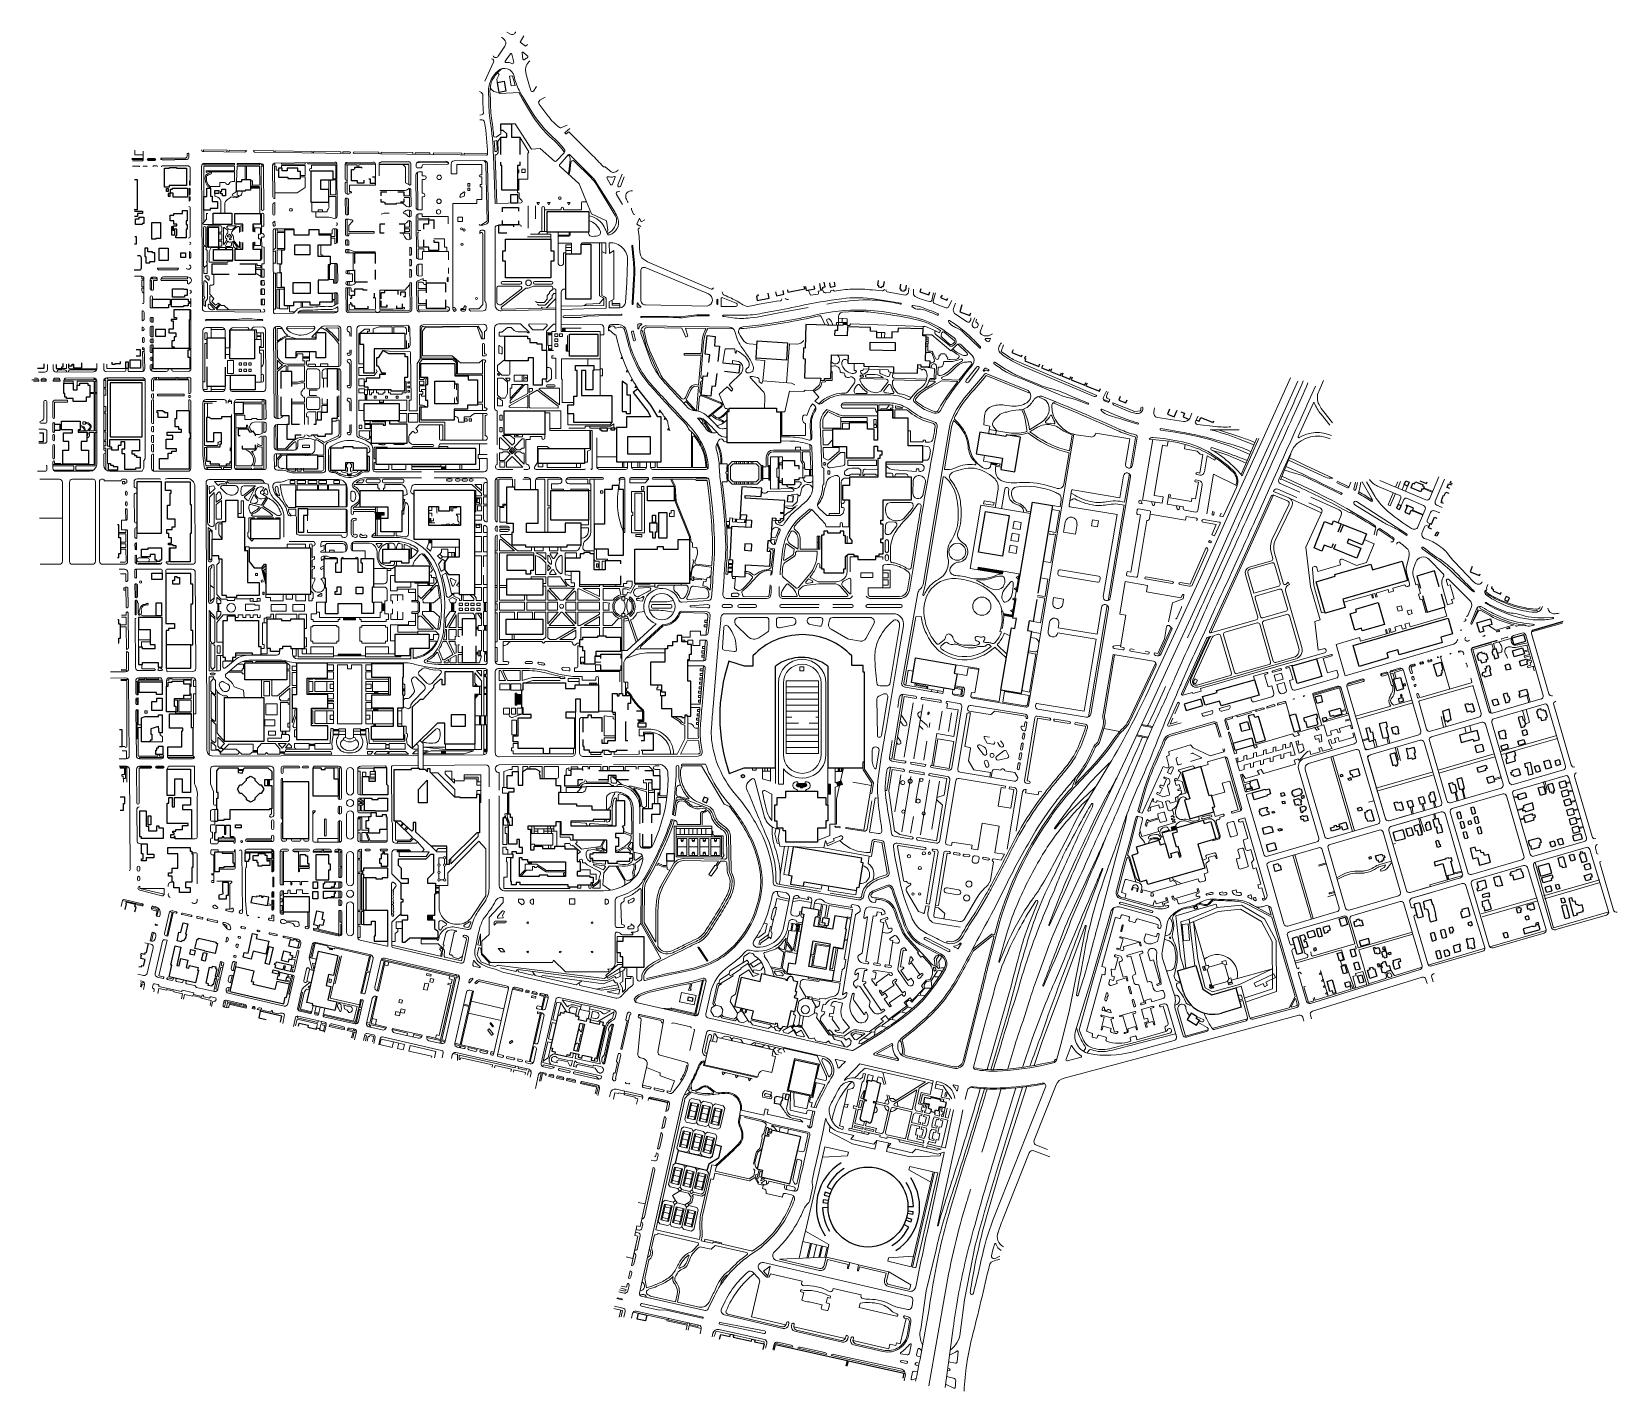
# Model space of a CAD drawing. Header units: feet. Extents: x 2817291 to 2825191, y 230718 to 237492.
import ezdxf

# ---------------------------------------------------------------- set-up
doc = ezdxf.new("R2010")
doc.units = ezdxf.units.FT
doc.header["$PDMODE"] = 32
doc.header["$PDSIZE"] = 0.5
doc.layers.add('62', color=7, linetype='Continuous', lineweight=25)
doc.layers.add('63', color=7, linetype='Continuous', lineweight=13)

msp = doc.modelspace()

# ---------------------------------------------------------------- linework, layer by layer
at = {"layer": '62'}
for p, q in [((2818561.617, 235383.31), (2818714.38, 235383.31)), ((2818561.617, 235313.009), (2818561.617, 235383.31)), ((2818714.38, 235383.31), (2818714.38, 235313.009)), ((2818714.38, 235313.009), (2818561.617, 235313.009))]:
    msp.add_line(p, q, dxfattribs=at)
at = {"layer": '63'}
for p, q in [((2819658.091, 237489.85), (2819677.186, 237479.8)), ((2819742.512, 237470.755), (2819725.427, 237439.599)), ((2819615.88, 237369.248), (2819649.046, 237419.499)), ((2819675.825, 237381.238), (2819650.365, 237344.575)), ((2819692.535, 237339.978), (2819682.851, 237379.926)), ((2819725.427, 237439.599), (2819750.552, 237419.499)), ((2819734.472, 237385.328), (2819738.492, 237355.178)), ((2819750.552, 237419.499), (2819760.602, 237427.539)), ((2819548.544, 237245.631), (2819592.765, 237340.102)), ((2819653.755, 237338.092), (2819666.131, 237338.092)), ((2819620.905, 237278.796), (2819607.36, 237290.495)), ((2819608.845, 237254.676), (2819620.905, 237278.796)), ((2819620.905, 237184.325), (2819608.845, 237254.676)), ((2819671.156, 237269.751), (2819687.236, 237272.766)), ((2819680.201, 237222.516), (2819671.156, 237269.751)), ((2819699.296, 237224.526), (2819680.201, 237222.516)), ((2819687.236, 237272.766), (2819699.296, 237224.526)), ((2819521.408, 237194.375), (2819531.459, 237188.345)), ((2819568.644, 237153.169), (2819566.634, 237194.375)), ((2819576.683, 237153.028), (2819574.674, 237181.31)), ((2819724.919, 237189.674), (2819620.905, 237184.325)), ((2819717.338, 237189.285), (2819735.636, 237155.032)), ((2819735.636, 237155.032), (2819775.837, 237088.701)), ((2819742.512, 237159.199), (2819782.713, 237092.868)), ((2819806.833, 237219.5), (2819790.753, 237196.385)), ((2819849.044, 237165.23), (2819822.913, 237150.154)), ((2819523.418, 237076.788), (2819531.778, 237077.598)), ((2819819.898, 237131.059), (2819864.119, 237071.763)), ((2819530.603, 237053.545), (2819523.418, 237052.668)), ((2819628.945, 236982.317), (2819628.945, 236999.402)), ((2819699.296, 237032.567), (2819682.211, 237032.567)), ((2819781.708, 236906.94), (2819699.296, 237032.567)), ((2819927.435, 237013.472), (2819959.596, 237026.537)), ((2819972.661, 237009.452), (2819949.546, 236990.357)), ((2819954.571, 236983.321), (2819966.631, 236992.367)), ((2819966.631, 236992.367), (2820079.193, 236881.815)), ((2819593.657, 236968.138), (2819605.83, 236967.241)), ((2819595.632, 236946.041), (2819607.84, 236949.151)), ((2819605.83, 236967.241), (2819628.945, 236982.317)), ((2819607.84, 236949.151), (2819609.85, 236901.915)), ((2819627.94, 236967.241), (2819613.87, 236945.131)), ((2819613.87, 236945.131), (2819615.88, 236898.9)), ((2819722.412, 236967.241), (2819768.643, 236893.875)), ((2819823.918, 236909.955), (2819781.708, 236906.94)), ((2819895.275, 236846.639), (2819823.918, 236909.955)), ((2817790.77, 236859.704), (2817846.046, 236859.704)), ((2817790.77, 236854.679), (2817846.046, 236854.679)), ((2817792.78, 236848.649), (2817842.614, 236848.649)), ((2817804.84, 236901.915), (2817804.84, 236878.8)), ((2817804.84, 236878.8), (2817846.046, 236878.8)), ((2817846.046, 236852.081), (2817846.046, 236896.89)), ((2817866.676, 236854.679), (2817908.831, 236854.679)), ((2817871.171, 236859.704), (2817904.336, 236859.704)), ((2817904.336, 236850.659), (2817871.171, 236850.659)), ((2818058.107, 236858.699), (2817935.583, 236856.774)), ((2818061.119, 236863.725), (2817938.507, 236861.715)), ((2817946.547, 236851.664), (2818062.124, 236854.679)), ((2818058.107, 236854.575), (2818058.107, 236858.699)), ((2818066.144, 236882.82), (2818066.144, 236871.765)), ((2818074.184, 236865.734), (2818074.184, 236882.82)), ((2818353.581, 236892.035), (2818143.529, 236894.735)), ((2818147.548, 236894.684), (2818147.651, 236902.723)), ((2818264.227, 236901.224), (2818147.651, 236902.723)), ((2818148.556, 236828.549), (2818148.556, 236835.584)), ((2818148.556, 236828.549), (2818301.318, 236828.549)), ((2818299.308, 236835.584), (2818152.028, 236835.584)), ((2818264.124, 236893.185), (2818264.227, 236901.224)), ((2818274.172, 236893.056), (2818274.275, 236901.095)), ((2818360.615, 236899.985), (2818274.275, 236901.095)), ((2818301.318, 236828.549), (2818301.318, 236833.574)), ((2818315.323, 236833.641), (2818315.154, 236828.549)), ((2818315.154, 236828.549), (2818426.32, 236828.549)), ((2818431.397, 236835.584), (2818317.332, 236835.584)), ((2818497.378, 236898.227), (2818395.785, 236899.533)), ((2818875.06, 236885.331), (2818401.6, 236891.418)), ((2818426.32, 236828.549), (2818426.274, 236835.584)), ((2818434.36, 236828.549), (2818434.316, 236835.299)), ((2818434.36, 236828.549), (2818442.634, 236828.549)), ((2818491.357, 236828.549), (2818502.321, 236828.549)), ((2818492.456, 236669.758), (2818491.365, 236827.369)), ((2818497.275, 236890.188), (2818497.378, 236898.227)), ((2818501.263, 236837.487), (2818802.022, 236842.027)), ((2818502.321, 236828.549), (2818502.186, 236837.501)), ((2818503.304, 236890.11), (2818503.407, 236898.15)), ((2818689.356, 236895.759), (2818503.407, 236898.15)), ((2818535.466, 236838.003), (2818535.466, 236831.564)), ((2818535.466, 236831.564), (2818654.079, 236831.564)), ((2818654.079, 236831.564), (2818653.955, 236839.792)), ((2818667.123, 236839.991), (2818667.123, 236833.574)), ((2818667.123, 236833.574), (2818812.096, 236833.574)), ((2818685.234, 236826.539), (2818806.842, 236826.539)), ((2818685.234, 236810.459), (2818685.234, 236826.539)), ((2818689.253, 236887.72), (2818689.356, 236895.759)), ((2818695.282, 236887.642), (2818695.385, 236895.682)), ((2818832.084, 236893.924), (2818695.385, 236895.682)), ((2818806.842, 236826.539), (2818806.842, 236759.203)), ((2818812.224, 236832.043), (2818813.904, 236574.28)), ((2818831.98, 236885.885), (2818832.084, 236893.924)), ((2818842.029, 236885.756), (2818842.132, 236893.795)), ((2818875.163, 236893.371), (2818842.132, 236893.795)), ((2818852.436, 236830.457), (2818852.913, 236757.16)), ((2819002.531, 236836.429), (2818853.221, 236834.418)), ((2818913.378, 236829.198), (2818853.302, 236828.389)), ((2818993.24, 236842.334), (2818862.35, 236840.572)), ((2818863.383, 236682.821), (2818863.383, 236828.524)), ((2818897.218, 236885.046), (2819556.71, 236876.568)), ((2819020.03, 236891.508), (2818897.322, 236893.086)), ((2818913.378, 236829.198), (2818913.378, 236816.489)), ((2819002.612, 236830.399), (2818921.418, 236829.306)), ((2818921.418, 236829.306), (2818921.418, 236816.489)), ((2819004.83, 236728.047), (2819003.424, 236832.421)), ((2819019.926, 236883.469), (2819020.03, 236891.508)), ((2819022.12, 236832.672), (2819022.92, 236773.273)), ((2819022.149, 236830.559), (2819139.502, 236830.559)), ((2819179.149, 236838.808), (2819022.905, 236836.703)), ((2819031.972, 236883.314), (2819032.075, 236891.354)), ((2819169.857, 236844.713), (2819032.034, 236842.857)), ((2819189.862, 236889.325), (2819032.075, 236891.354)), ((2819139.502, 236830.559), (2819170.658, 236830.559)), ((2819139.502, 236830.559), (2819153.572, 236816.489)), ((2819170.658, 236830.559), (2819170.658, 236729.611)), ((2819180.708, 236732.6), (2819180.042, 236834.729)), ((2819189.759, 236881.286), (2819189.862, 236889.325)), ((2819201.817, 236881.131), (2819201.921, 236889.17)), ((2819275.3, 236888.227), (2819201.921, 236889.17)), ((2819206.838, 236832.569), (2819206.838, 236818.499)), ((2819365.631, 236840.609), (2819209.96, 236838.462)), ((2819352.566, 236846.639), (2819220.908, 236843.624)), ((2819234.979, 236818.499), (2819237.994, 236828.549)), ((2819237.994, 236828.549), (2819363.621, 236831.564)), ((2819275.197, 236880.187), (2819275.3, 236888.227)), ((2819292.267, 236879.968), (2819292.37, 236888.007)), ((2819434.08, 236886.186), (2819292.37, 236888.007)), ((2819380.706, 236832.736), (2819380.706, 236783.323)), ((2819546.669, 236849.488), (2819395.614, 236847.81)), ((2819408.846, 236830.559), (2819534.474, 236830.559)), ((2819408.846, 236783.323), (2819408.846, 236830.559)), ((2819433.976, 236878.146), (2819434.08, 236886.186)), ((2819445.03, 236878.004), (2819445.133, 236886.044)), ((2819561.749, 236884.545), (2819445.133, 236886.044)), ((2819534.474, 236830.559), (2819534.474, 236779.303)), ((2819559.599, 236547.144), (2819554.574, 236833.574)), ((2819567.639, 236549.154), (2819561.909, 236834.716)), ((2819599.8, 236635.586), (2819591.76, 236873.775)), ((2819607.838, 236635.771), (2819599.795, 236874.046)), ((2819768.643, 236893.875), (2819762.612, 236884.83)), ((2819762.612, 236884.83), (2819762.612, 236757.193)), ((2819943.515, 236887.845), (2819906.33, 236848.649)), ((2819964.621, 236878.8), (2819923.415, 236832.569)), ((2819966.631, 236794.378), (2819974.671, 236853.674)), ((2819971.656, 236794.378), (2819977.686, 236840.609)), ((2820083.213, 236767.243), (2819972.661, 236878.8)), ((2819993.766, 236847.644), (2820076.178, 236765.233)), ((2817825.945, 236821.514), (2817793.785, 236821.514)), ((2817848.056, 236822.519), (2817862.126, 236822.519)), ((2817915.392, 236823.524), (2817898.306, 236823.524)), ((2817940.517, 236823.524), (2818068.154, 236823.524)), ((2818077.199, 236748.148), (2818081.219, 236748.148)), ((2818077.199, 236728.047), (2818077.199, 236748.148)), ((2818081.219, 236814.479), (2818081.219, 236731.062)), ((2818136.953, 236820.413), (2818141.427, 236112.734)), ((2818148.556, 236670.761), (2818148.556, 236822.519)), ((2818148.556, 236822.519), (2818301.318, 236822.519)), ((2818160.616, 236799.403), (2818160.616, 236793.373)), ((2818301.318, 236799.403), (2818160.616, 236799.403)), ((2818174.686, 236793.373), (2818301.318, 236793.373)), ((2818301.318, 236822.519), (2818301.318, 236799.403)), ((2818301.318, 236793.373), (2818301.318, 236749.153)), ((2818312.373, 236745.133), (2818314.953, 236822.519)), ((2818314.953, 236822.519), (2818426.359, 236822.519)), ((2818354.584, 236756.188), (2818354.584, 236822.519)), ((2818360.614, 236756.188), (2818360.614, 236822.519)), ((2818381.719, 236748.148), (2818391.77, 236748.148)), ((2818391.77, 236748.148), (2818391.77, 236728.047)), ((2818426.974, 236728.277), (2818426.359, 236822.519)), ((2818434.4, 236822.519), (2818446.338, 236822.519)), ((2818435.802, 236607.365), (2818434.4, 236822.519)), ((2818446.519, 236813.477), (2818446.472, 236820.607)), ((2818447.862, 236607.444), (2818446.519, 236813.477)), ((2818508.352, 236822.519), (2818501.449, 236822.471)), ((2818501.449, 236822.471), (2818502.569, 236660.706)), ((2818508.352, 236802.418), (2818508.352, 236822.519)), ((2818520.412, 236802.418), (2818508.352, 236802.418)), ((2818535.487, 236825.534), (2818535.487, 236812.469)), ((2818654.079, 236825.534), (2818535.487, 236825.534)), ((2818629.959, 236776.288), (2818654.079, 236776.288)), ((2818654.079, 236769.253), (2818629.959, 236769.253)), ((2818654.079, 236776.288), (2818654.079, 236825.534)), ((2818654.079, 236715.987), (2818654.079, 236769.253)), ((2818681.214, 236810.459), (2818685.234, 236810.459)), ((2818771.666, 236705.937), (2818771.666, 236754.178)), ((2818779.706, 236678.801), (2818779.706, 236754.178)), ((2818806.842, 236759.203), (2818792.771, 236759.203)), ((2818792.771, 236754.178), (2818806.842, 236754.178)), ((2818806.842, 236754.178), (2818806.842, 236678.801)), ((2818857.938, 236752.168), (2818863.383, 236752.168)), ((2818863.383, 236752.168), (2818863.383, 236742.117)), ((2819153.572, 236816.489), (2819153.572, 236739.102)), ((2819205.538, 236778.099), (2819206.605, 236614.289)), ((2819213.491, 236791.484), (2819214.71, 236604.495)), ((2819235.984, 236793.373), (2819220.514, 236793.272)), ((2819235.984, 236774.278), (2819235.984, 236793.373)), ((2819248.044, 236774.278), (2819235.984, 236774.278)), ((2819235.984, 236686.842), (2819235.984, 236756.188)), ((2819235.984, 236756.188), (2819248.044, 236756.188)), ((2819380.706, 236783.323), (2819408.846, 236783.323)), ((2819534.474, 236779.303), (2819525.428, 236779.303)), ((2819525.428, 236769.253), (2819534.474, 236769.253)), ((2819534.474, 236769.253), (2819534.474, 236731.062)), ((2819718.392, 236804.429), (2819711.357, 236804.429)), ((2819711.357, 236788.348), (2819718.392, 236788.348)), ((2819718.392, 236788.348), (2819718.392, 236804.429)), ((2819718.392, 236757.193), (2819718.392, 236701.917)), ((2819762.612, 236757.193), (2819718.392, 236757.193)), ((2819733.467, 236806.439), (2819733.467, 236790.358)), ((2819749.547, 236806.439), (2819733.467, 236806.439)), ((2819733.467, 236790.358), (2819749.547, 236790.358)), ((2819749.547, 236790.358), (2819749.547, 236806.439)), ((2819923.415, 236819.504), (2820018.892, 236734.077)), ((2820139.494, 236818.499), (2820147.534, 236818.499)), ((2820147.534, 236818.499), (2820178.689, 236794.378)), ((2820174.669, 236731.062), (2820157.584, 236760.208)), ((2820163.614, 236769.253), (2820169.644, 236768.248)), ((2820197.785, 236767.243), (2820184.719, 236732.067)), ((2820232.96, 236782.318), (2820210.85, 236729.052)), ((2820223.915, 236721.012), (2820243.01, 236768.248)), ((2818075.189, 236710.962), (2818075.189, 236677.796)), ((2818075.189, 236668.751), (2818075.189, 236647.646)), ((2818081.219, 236682.821), (2818081.219, 236707.947)), ((2818181.721, 236714.773), (2818173.999, 236718.634)), ((2818182.726, 236721.012), (2818176.696, 236724.027)), ((2818181.721, 236721.012), (2818181.721, 236711.967)), ((2818227.952, 236721.012), (2818181.721, 236721.012)), ((2818203.831, 236685.837), (2818203.831, 236672.771)), ((2818203.831, 236672.771), (2818217.902, 236666.741)), ((2818227.952, 236741.113), (2818227.952, 236721.012)), ((2818252.072, 236741.113), (2818227.952, 236741.113)), ((2818312.373, 236697.897), (2818304.333, 236690.862)), ((2818315.388, 236676.791), (2818315.388, 236697.897)), ((2818324.433, 236675.786), (2818315.388, 236676.791)), ((2818381.719, 236722.017), (2818422.925, 236722.017)), ((2818422.925, 236716.992), (2818381.719, 236716.992)), ((2818427.078, 236712.263), (2818381.719, 236711.967)), ((2818391.77, 236728.047), (2818426.974, 236728.277)), ((2818427.905, 236585.335), (2818427.078, 236712.263)), ((2818502.368, 236689.857), (2818613.878, 236689.857)), ((2818613.878, 236689.857), (2818654.079, 236715.987)), ((2818771.666, 236670.761), (2818806.842, 236670.761)), ((2818806.842, 236678.801), (2818779.706, 236678.801)), ((2818806.842, 236670.761), (2818806.842, 236563.033)), ((2818853.045, 236737.06), (2818853.333, 236692.806)), ((2818863.383, 236742.117), (2818858.07, 236742.117)), ((2818863.383, 236682.821), (2818871.163, 236682.821)), ((2818871.163, 236682.821), (2818875.183, 236688.852)), ((2818874.178, 236728.047), (2819004.83, 236728.047)), ((2818874.178, 236695.887), (2818874.178, 236728.047)), ((2818881.213, 236695.887), (2818874.178, 236695.887)), ((2818875.183, 236688.852), (2818881.213, 236688.852)), ((2819141.512, 236699.907), (2819024.93, 236699.907)), ((2819173.051, 236673.776), (2819146.537, 236673.776)), ((2819153.572, 236739.102), (2819173.243, 236728.174)), ((2819173.051, 236673.776), (2819172.811, 236710.641)), ((2819181.426, 236622.519), (2819180.875, 236707.041)), ((2819241.009, 236686.842), (2819235.984, 236686.842)), ((2819235.984, 236668.751), (2819241.009, 236668.751)), ((2819235.984, 236604.43), (2819235.984, 236668.751)), ((2819424.927, 236669.756), (2819426.937, 236680.812)), ((2819426.937, 236680.812), (2819444.022, 236692.872)), ((2819449.047, 236691.867), (2819447.037, 236676.791)), ((2819464.122, 236736.087), (2819474.173, 236736.087)), ((2819464.122, 236723.022), (2819464.122, 236736.087)), ((2819474.173, 236723.022), (2819464.122, 236723.022)), ((2819464.122, 236712.972), (2819474.173, 236712.972)), ((2819464.122, 236699.907), (2819464.122, 236712.972)), ((2819474.173, 236699.907), (2819464.122, 236699.907)), ((2819474.173, 236736.087), (2819474.173, 236723.022)), ((2819474.173, 236712.972), (2819474.173, 236699.907)), ((2819525.428, 236731.062), (2819525.428, 236719.002)), ((2819534.474, 236731.062), (2819525.428, 236731.062)), ((2819525.428, 236719.002), (2819534.474, 236719.002)), ((2819534.474, 236719.002), (2819534.474, 236656.691)), ((2819711.357, 236701.917), (2819711.357, 236688.852)), ((2819718.392, 236701.917), (2819711.357, 236701.917)), ((2819711.357, 236688.852), (2819719.397, 236688.852)), ((2819719.397, 236688.852), (2819719.397, 236664.731)), ((2820018.892, 236734.077), (2820056.077, 236644.631)), ((2820105.323, 236731.062), (2820198.79, 236576.29)), ((2820195.775, 236594.38), (2820107.333, 236736.087)), ((2820234.97, 236631.566), (2820204.82, 236680.812)), ((2818081.219, 236652.671), (2818081.219, 236665.736)), ((2818081.219, 236616.49), (2818081.219, 236473.778)), ((2818148.556, 236602.42), (2818148.556, 236547.814)), ((2818233.982, 236641.616), (2818233.982, 236588.35)), ((2818253.077, 236588.35), (2818253.077, 236632.571)), ((2818492.721, 236631.562), (2818493.055, 236583.323)), ((2818503.105, 236583.393), (2818502.709, 236640.62)), ((2818687.245, 236594.38), (2818687.245, 236642.621)), ((2818706.34, 236594.38), (2818687.245, 236594.38)), ((2818706.34, 236594.38), (2818763.626, 236594.38)), ((2818706.34, 236568.25), (2818706.34, 236594.38)), ((2818718.4, 236604.43), (2818739.505, 236604.43)), ((2818718.4, 236594.38), (2818718.4, 236604.43)), ((2818739.505, 236604.43), (2818739.505, 236594.38)), ((2818763.626, 236594.38), (2818763.626, 236599.405)), ((2818771.666, 236621.516), (2818771.666, 236642.621)), ((2818853.562, 236657.663), (2818854.034, 236585.302)), ((2818864.617, 236662.721), (2818858.587, 236662.721)), ((2818861.569, 236662.721), (2818862.107, 236580.31)), ((2818870.114, 236585.368), (2818869.642, 236657.729)), ((2819108.346, 236637.596), (2819140.507, 236637.596)), ((2819140.507, 236637.596), (2819154.577, 236624.53)), ((2819141.887, 236590.958), (2819151.562, 236598.4)), ((2819173.104, 236665.736), (2819146.537, 236665.736)), ((2819159.602, 236602.42), (2819173.673, 236602.42)), ((2819173.407, 236619.166), (2819173.104, 236665.736)), ((2819173.735, 236568.88), (2819173.517, 236602.42)), ((2819181.59, 236597.401), (2819181.747, 236573.281)), ((2819216.721, 236604.305), (2819235.984, 236604.43)), ((2819388.746, 236635.586), (2819388.746, 236113.982)), ((2819509.348, 236635.586), (2819388.746, 236635.586)), ((2819509.348, 236656.691), (2819509.348, 236635.586)), ((2819534.474, 236656.691), (2819509.348, 236656.691)), ((2819730.452, 236638.601), (2819599.8, 236635.586)), ((2819719.397, 236664.731), (2819733.467, 236650.661)), ((2819764.622, 236512.974), (2819764.622, 236623.526)), ((2819801.808, 236559.204), (2819801.808, 236623.526)), ((2819821.836, 236641.616), (2819807.91, 236641.616)), ((2819807.91, 236641.616), (2819814.873, 236629.556)), ((2819814.873, 236629.556), (2819821.836, 236641.616)), ((2819831.959, 236614.48), (2819831.959, 236495.888)), ((2819846.029, 236604.43), (2819846.029, 236614.48)), ((2819846.029, 236604.43), (2819846.029, 236495.888)), ((2819929.445, 236604.43), (2819846.029, 236604.43)), ((2819874.097, 236641.616), (2819860.171, 236641.616)), ((2819860.171, 236641.616), (2819867.134, 236629.556)), ((2819867.134, 236629.556), (2819874.097, 236641.616)), ((2819929.445, 236611.465), (2819929.445, 236604.43)), ((2819940.5, 236604.43), (2819940.5, 236611.465)), ((2820030.952, 236604.43), (2819940.5, 236604.43)), ((2819974.599, 236641.616), (2819960.673, 236641.616)), ((2819960.673, 236641.616), (2819967.636, 236629.556)), ((2819967.636, 236629.556), (2819974.599, 236641.616)), ((2820030.952, 236640.611), (2820030.952, 236604.43)), ((2820056.077, 236644.631), (2820034.972, 236644.631)), ((2820056.077, 236644.631), (2820080.198, 236584.33)), ((2820280.196, 236612.47), (2820279.191, 236606.44)), ((2820279.191, 236606.44), (2820290.246, 236582.32)), ((2818145.541, 236539.104), (2818150.566, 236545.134)), ((2818146.546, 236514.984), (2818146.546, 236429.557)), ((2818150.566, 236545.134), (2818148.556, 236547.814)), ((2818194.786, 236532.069), (2818148.556, 236532.069)), ((2818150.566, 236545.134), (2818162.626, 236557.194)), ((2818158.606, 236419.507), (2818158.606, 236514.984)), ((2818162.626, 236585.335), (2818168.656, 236585.335)), ((2818162.626, 236557.194), (2818162.626, 236585.335)), ((2818165.641, 236519.004), (2818165.641, 236422.522)), ((2818233.982, 236524.029), (2818170.666, 236524.029)), ((2818233.982, 236588.35), (2818253.077, 236588.35)), ((2818239.007, 236493.878), (2818239.007, 236519.004)), ((2818246.042, 236431.567), (2818246.042, 236512.974)), ((2818251.067, 236514.984), (2818263.127, 236506.944)), ((2818269.158, 236524.029), (2818309.358, 236524.029)), ((2818309.358, 236524.029), (2818296.293, 236511.969)), ((2818326.444, 236517.999), (2818326.444, 236491.927)), ((2818333.479, 236525.034), (2818342.524, 236525.034)), ((2818333.479, 236494.686), (2818333.479, 236525.034)), ((2818397.8, 236525.034), (2818392.775, 236525.034)), ((2818397.8, 236495.197), (2818397.8, 236525.034)), ((2818402.825, 236513.979), (2818402.825, 236493.44)), ((2818430.965, 236513.979), (2818402.825, 236513.979)), ((2818430.965, 236483.828), (2818430.965, 236513.979)), ((2818436.319, 236528.045), (2818435.973, 236581.216)), ((2818436.319, 236528.045), (2818436.595, 236485.803)), ((2818448.032, 236581.295), (2818448.379, 236528.123)), ((2818493.354, 236540.11), (2818493.431, 236529.062)), ((2818503.516, 236524.023), (2818503.356, 236547.144)), ((2818764.631, 236568.25), (2818706.34, 236568.25)), ((2818854.243, 236553.142), (2818854.722, 236479.775)), ((2818859.059, 236580.31), (2818865.089, 236580.31)), ((2818870.291, 236558.199), (2818859.268, 236558.199)), ((2818862.251, 236558.199), (2818862.795, 236474.783)), ((2818870.494, 236527.046), (2818890.258, 236546.139)), ((2818870.696, 236496.062), (2818870.494, 236527.046)), ((2819032.97, 236583.325), (2819048.046, 236588.35)), ((2819048.046, 236588.35), (2819072.472, 236588.35)), ((2819147.542, 236586.34), (2819142.274, 236587.511)), ((2819158.597, 236540.109), (2819148.547, 236535.084)), ((2819182.481, 236460.705), (2819181.937, 236544.124)), ((2819206.867, 236574.09), (2819208.204, 236369.062)), ((2819214.843, 236583.989), (2819214.987, 236561.86)), ((2819270.102, 236562.219), (2819214.987, 236561.86)), ((2819270.154, 236554.179), (2819215.04, 236553.82)), ((2819215.04, 236553.82), (2819215.379, 236501.725)), ((2819235.984, 236584.33), (2819216.852, 236584.205)), ((2819235.984, 236571.265), (2819235.984, 236584.33)), ((2819366.636, 236571.265), (2819235.984, 236571.265)), ((2819270.102, 236562.219), (2819270.154, 236554.179)), ((2819366.636, 236534.079), (2819366.636, 236571.265)), ((2819414.877, 236567.245), (2819436.987, 236567.245)), ((2819414.877, 236546.139), (2819414.877, 236567.245)), ((2819436.987, 236546.139), (2819414.877, 236546.139)), ((2819436.987, 236567.245), (2819436.987, 236546.139)), ((2819528.376, 236527.716), (2819559.599, 236547.144)), ((2819599.8, 236515.989), (2819599.8, 236130.875)), ((2819618.895, 236526.039), (2819609.85, 236526.039)), ((2819722.965, 236530.059), (2819716.382, 236530.059)), ((2819729.447, 236521.116), (2819729.447, 236523.577)), ((2820066.127, 236574.28), (2820075.173, 236572.27)), ((2820080.198, 236584.33), (2820155.574, 236549.154)), ((2820155.574, 236549.154), (2820161.604, 236502.924)), ((2820290.246, 236582.32), (2820296.276, 236581.315)), ((2820319.392, 236563.225), (2820306.326, 236533.074)), ((2820306.326, 236533.074), (2820326.427, 236521.014)), ((2820328.437, 236545.134), (2820319.392, 236563.225)), ((2820346.527, 236555.184), (2820328.437, 236545.134)), ((2818222.927, 236493.878), (2818239.007, 236493.878)), ((2818222.927, 236484.833), (2818239.007, 236484.833)), ((2818239.007, 236454.683), (2818222.927, 236454.683)), ((2818222.927, 236447.648), (2818239.007, 236447.648)), ((2818239.007, 236484.833), (2818239.007, 236454.683)), ((2818239.007, 236447.648), (2818239.007, 236423.527)), ((2818256.092, 236424.532), (2818263.127, 236437.597)), ((2818276.193, 236482.823), (2818267.147, 236474.783)), ((2818288.253, 236467.748), (2818276.193, 236482.823)), ((2818285.238, 236445.638), (2818287.248, 236435.587)), ((2818293.278, 236442.622), (2818297.298, 236421.517)), ((2818314.383, 236418.502), (2818296.293, 236445.638)), ((2818322.423, 236418.502), (2818300.313, 236448.653)), ((2818326.444, 236446.766), (2818326.444, 236418.502)), ((2818333.479, 236408.452), (2818333.479, 236444.007)), ((2818397.8, 236416.492), (2818397.8, 236443.496)), ((2818402.825, 236445.253), (2818402.825, 236426.542)), ((2818421.92, 236483.828), (2818430.965, 236483.828)), ((2818421.92, 236460.713), (2818421.92, 236483.828)), ((2818430.965, 236460.713), (2818421.92, 236460.713)), ((2818430.965, 236426.542), (2818430.965, 236460.713)), ((2818436.595, 236485.803), (2818440.615, 236485.829)), ((2818440.732, 236467.746), (2818436.713, 236467.72)), ((2818436.713, 236467.72), (2818437.007, 236422.522)), ((2818493.633, 236499.839), (2818496.45, 236093.026)), ((2818597.798, 236509.959), (2818503.683, 236509.959)), ((2818506.342, 236413.477), (2818506.342, 236509.959)), ((2818514.382, 236497.898), (2818514.382, 236509.959)), ((2818552.572, 236497.898), (2818514.382, 236497.898)), ((2818552.572, 236491.868), (2818514.382, 236491.868)), ((2818514.382, 236411.467), (2818514.382, 236491.868)), ((2818597.798, 236505.939), (2818597.798, 236509.959)), ((2818788.751, 236484.833), (2818722.42, 236484.833)), ((2818780.711, 236471.768), (2818801.816, 236471.768)), ((2818780.711, 236463.728), (2818801.816, 236463.728)), ((2818788.751, 236504.934), (2818788.751, 236484.833)), ((2818809.331, 236509.959), (2818793.776, 236509.959)), ((2818801.816, 236509.959), (2818801.816, 236471.768)), ((2818801.816, 236463.728), (2818801.816, 236435.385)), ((2818809.857, 236509.959), (2818809.857, 236438.03)), ((2818814.756, 236443.627), (2818814.356, 236504.966)), ((2818854.918, 236449.625), (2818855.03, 236432.54)), ((2818859.747, 236474.783), (2818865.777, 236474.783)), ((2818865.973, 236454.683), (2818859.943, 236454.683)), ((2818862.926, 236454.683), (2818863.103, 236427.547)), ((2818997.795, 236496.891), (2818870.696, 236496.062)), ((2818870.75, 236487.846), (2818997.795, 236487.846)), ((2818870.802, 236479.841), (2818870.75, 236487.846)), ((2818871.11, 236432.605), (2818870.998, 236449.69)), ((2818997.795, 236487.846), (2818997.795, 236496.891)), ((2819140.507, 236487.848), (2819148.547, 236470.763)), ((2819148.547, 236509.959), (2819174.119, 236509.959)), ((2819148.547, 236495.888), (2819174.211, 236495.888)), ((2819148.547, 236487.848), (2819174.263, 236487.848)), ((2819174.211, 236495.888), (2819174.119, 236509.959)), ((2819174.471, 236456.077), (2819174.263, 236487.848)), ((2819230.614, 236501.825), (2819215.379, 236501.725)), ((2819220.377, 236493.718), (2819215.432, 236493.685)), ((2819215.432, 236493.685), (2819215.923, 236418.312)), ((2819295.28, 236459.708), (2819347.541, 236459.708)), ((2819347.541, 236459.708), (2819347.541, 236418.502)), ((2819524.423, 236486.843), (2819524.423, 236496.893)), ((2819538.494, 236132.072), (2819538.494, 236483.828)), ((2819549.549, 236493.878), (2819549.549, 236150.288)), ((2819760.905, 236469.758), (2819878.189, 236469.758)), ((2819813.868, 236482.823), (2819776.865, 236482.823)), ((2819824.923, 236495.888), (2819813.868, 236482.823)), ((2819859.094, 236482.823), (2819813.868, 236482.823)), ((2819831.959, 236495.888), (2819824.923, 236495.888)), ((2819831.959, 236495.888), (2819859.094, 236495.888)), ((2819859.094, 236482.823), (2819859.094, 236492.873)), ((2819878.189, 236482.823), (2819859.094, 236482.823)), ((2819878.189, 236458.703), (2819878.189, 236482.823)), ((2819913.365, 236492.873), (2819913.365, 236340.111)), ((2819913.365, 236477.798), (2819968.641, 236477.798)), ((2819913.365, 236472.773), (2819968.641, 236472.773)), ((2819913.365, 236438.602), (2819980.701, 236438.602)), ((2819968.641, 236477.798), (2819968.641, 236492.873)), ((2819973.666, 236477.798), (2819973.666, 236492.873)), ((2819980.701, 236438.602), (2819980.701, 236385.337)), ((2820034.972, 236440.613), (2820151.554, 236440.613)), ((2820119.393, 236440.613), (2820119.393, 236175.288)), ((2820131.454, 236397.397), (2820131.454, 236440.613)), ((2820151.554, 236440.613), (2820151.554, 236386.342)), ((2820161.604, 236502.924), (2820156.073, 236490.042)), ((2820169.644, 236387.347), (2820168.639, 236440.613)), ((2818078.204, 236396.392), (2818078.204, 236364.231)), ((2818083.229, 236368.251), (2818083.229, 236387.347)), ((2818146.546, 236429.557), (2818151.983, 236425.027)), ((2818151.983, 236425.027), (2818146.546, 236419.507)), ((2818146.546, 236419.507), (2818146.546, 236323.026)), ((2818151.983, 236425.027), (2818158.606, 236419.507)), ((2818161.621, 236416.492), (2818158.606, 236419.507)), ((2818158.606, 236408.452), (2818161.621, 236416.492)), ((2818165.641, 236402.422), (2818158.606, 236408.452)), ((2818165.641, 236349.156), (2818165.641, 236402.422)), ((2818170.666, 236417.497), (2818175.691, 236417.497)), ((2818174.686, 236397.397), (2818184.736, 236416.492)), ((2818174.686, 236344.131), (2818174.686, 236397.397)), ((2818175.691, 236417.497), (2818175.691, 236420.512)), ((2818184.736, 236416.492), (2818219.912, 236416.492)), ((2818219.912, 236416.492), (2818219.912, 236406.442)), ((2818239.007, 236423.527), (2818222.927, 236423.527)), ((2818225.942, 236416.492), (2818256.092, 236416.492)), ((2818225.942, 236406.442), (2818225.942, 236416.492)), ((2818256.092, 236416.492), (2818256.092, 236406.442)), ((2818262.122, 236416.492), (2818292.273, 236416.492)), ((2818262.122, 236406.442), (2818262.122, 236416.492)), ((2818292.273, 236416.492), (2818292.273, 236406.442)), ((2818392.775, 236416.492), (2818397.8, 236416.492)), ((2818402.825, 236426.542), (2818430.965, 236426.542)), ((2818430.965, 236357.196), (2818437.007, 236357.863)), ((2818437.007, 236357.863), (2818437.007, 236422.522)), ((2818437.007, 236422.522), (2818449.094, 236418.489)), ((2818449.094, 236418.489), (2818449.637, 236335.09)), ((2818494.301, 236403.434), (2818506.342, 236413.477)), ((2818494.356, 236395.387), (2818506.342, 236400.412)), ((2818506.342, 236338.097), (2818506.342, 236400.412)), ((2818552.572, 236411.467), (2818514.382, 236411.467)), ((2818537.497, 236405.437), (2818514.382, 236405.437)), ((2818514.382, 236335.086), (2818514.382, 236405.437)), ((2818732.47, 236427.547), (2818732.47, 236380.312)), ((2818732.47, 236380.312), (2818736.49, 236380.312)), ((2818855.279, 236394.349), (2818855.226, 236402.389)), ((2818860.055, 236427.547), (2818866.085, 236427.547)), ((2818860.251, 236407.447), (2818871.274, 236407.447)), ((2818900.308, 236389.357), (2818860.304, 236389.357)), ((2818863.234, 236407.447), (2818863.351, 236389.357)), ((2818871.392, 236389.357), (2818871.274, 236407.447)), ((2818871.274, 236407.447), (2818900.308, 236395.387)), ((2818893.273, 236389.357), (2818893.273, 236302.925)), ((2818900.308, 236395.387), (2819001.815, 236395.387)), ((2819001.815, 236395.387), (2819001.815, 236389.357)), ((2819174.715, 236418.509), (2819174.991, 236376.3)), ((2819175.109, 236358.197), (2819175.338, 236323.03)), ((2819182.985, 236383.341), (2819182.801, 236411.572)), ((2819245.029, 236418.502), (2819215.923, 236418.312)), ((2819245.081, 236410.462), (2819215.976, 236410.272)), ((2819215.976, 236410.272), (2819216.309, 236359.065)), ((2819218.319, 236359.078), (2819237.994, 236359.206)), ((2819237.994, 236397.397), (2819367.641, 236397.397)), ((2819237.994, 236359.206), (2819237.994, 236397.397)), ((2819245.081, 236410.462), (2819245.081, 236397.397)), ((2819347.541, 236418.502), (2819359.601, 236418.502)), ((2819359.601, 236418.502), (2819359.601, 236397.397)), ((2819367.641, 236397.397), (2819367.641, 236355.186)), ((2819941.505, 236389.357), (2819952.561, 236389.357)), ((2819941.505, 236340.111), (2819941.505, 236389.357)), ((2819952.561, 236430.562), (2819980.701, 236430.562)), ((2819952.561, 236389.357), (2819952.561, 236430.562)), ((2819952.561, 236417.497), (2819980.701, 236417.497)), ((2819952.561, 236401.417), (2819980.701, 236401.417)), ((2819952.561, 236389.357), (2819952.561, 236385.337)), ((2820131.454, 236397.397), (2820131.454, 236177.298)), ((2820151.554, 236386.342), (2820131.454, 236397.397)), ((2820191.306, 236401.154), (2820169.644, 236387.347)), ((2820191.306, 236160.061), (2820191.306, 236401.154)), ((2820288.236, 236355.186), (2820281.201, 236424.532)), ((2820286.205, 236424.994), (2820293.24, 236355.648)), ((2817840.015, 236273.78), (2817803.835, 236273.78)), ((2817840.015, 236273.78), (2817840.015, 236260.715)), ((2817918.407, 236313.98), (2818022.928, 236313.98)), ((2818017.903, 236305.94), (2817923.432, 236305.94)), ((2818146.546, 236323.026), (2818151.414, 236317.508)), ((2818148.556, 236314.985), (2818165.641, 236330.061)), ((2818148.556, 236286.845), (2818148.556, 236314.985)), ((2818165.641, 236286.845), (2818148.556, 236286.845)), ((2818169.661, 236275.79), (2818157.601, 236275.79)), ((2818161.621, 236344.131), (2818165.641, 236349.156)), ((2818165.641, 236339.106), (2818161.621, 236344.131)), ((2818165.641, 236330.061), (2818165.641, 236339.106)), ((2818165.641, 236330.061), (2818165.641, 236286.845)), ((2818268.153, 236344.131), (2818174.686, 236344.131)), ((2818198.806, 236238.604), (2818198.806, 236281.82)), ((2818268.153, 236349.156), (2818268.153, 236344.131)), ((2818292.273, 236349.156), (2818268.153, 236349.156)), ((2818292.273, 236352.171), (2818292.273, 236349.156)), ((2818405.84, 236336.091), (2818414.885, 236336.091)), ((2818405.84, 236314.985), (2818432.682, 236315.16)), ((2818412.875, 236285.84), (2818405.84, 236285.84)), ((2818405.892, 236306.945), (2818432.734, 236307.12)), ((2818432.965, 236271.757), (2818412.875, 236285.84)), ((2818414.885, 236336.091), (2818414.885, 236327.046)), ((2818414.885, 236327.046), (2818432.604, 236327.161)), ((2818432.682, 236315.16), (2818432.604, 236327.161)), ((2818432.734, 236307.12), (2818432.965, 236271.757)), ((2818449.637, 236335.09), (2818437.578, 236335.011)), ((2818437.578, 236335.011), (2818437.748, 236308.869)), ((2818437.748, 236308.869), (2818449.808, 236308.947)), ((2818438.003, 236269.76), (2818437.748, 236308.869)), ((2818449.808, 236308.947), (2818450.05, 236271.783)), ((2818494.753, 236338.097), (2818506.342, 236338.097)), ((2818506.342, 236288.855), (2818495.095, 236288.777)), ((2818506.342, 236109.962), (2818506.342, 236288.855)), ((2818512.372, 236290.865), (2818512.372, 236217.499)), ((2818528.452, 236290.865), (2818512.372, 236290.865)), ((2818528.452, 236335.086), (2818514.382, 236335.086)), ((2818774.681, 236330.061), (2818774.681, 236257.699)), ((2818805.399, 236337.27), (2818778.701, 236337.096)), ((2818801.816, 236337.246), (2818801.816, 236238.65)), ((2818807.846, 236337.286), (2818807.846, 236238.853)), ((2818816.026, 236248.793), (2818815.514, 236327.285)), ((2818863.915, 236302.925), (2818864.033, 236284.835)), ((2818900.308, 236302.925), (2818863.951, 236302.925)), ((2818864.033, 236284.835), (2818890.258, 236284.835)), ((2818872.073, 236284.835), (2818871.955, 236302.925)), ((2818890.258, 236284.835), (2818890.258, 236247.649)), ((2819175.43, 236308.947), (2819175.705, 236266.738)), ((2819183.332, 236330.071), (2819183.194, 236351.261)), ((2819183.699, 236273.78), (2819183.515, 236302.011)), ((2819208.505, 236322.84), (2819208.754, 236284.651)), ((2819216.48, 236332.942), (2819216.86, 236274.654)), ((2819236.989, 236333.076), (2819218.49, 236332.955)), ((2819218.87, 236274.667), (2819236.989, 236274.785)), ((2819236.989, 236274.785), (2819236.989, 236333.076)), ((2819367.641, 236315.99), (2819367.641, 236286.845)), ((2820260.096, 236349.156), (2820256.076, 236241.619)), ((2820325.887, 236301.846), (2820325.887, 236155.956)), ((2820663.051, 236185.323), (2820347.843, 236316.491)), ((2820359.522, 236345.533), (2820672.776, 236210.038)), ((2817840.015, 236260.715), (2817850.066, 236260.715)), ((2817840.015, 236254.684), (2817840.015, 236220.514)), ((2817850.066, 236254.684), (2817840.015, 236254.684)), ((2817840.015, 236220.514), (2817850.066, 236220.514)), ((2817840.015, 236214.484), (2817840.015, 236201.418)), ((2817850.066, 236214.484), (2817840.015, 236214.484)), ((2817850.066, 236142.122), (2817850.066, 236263.73)), ((2817881.221, 236256.215), (2817881.221, 236215.489)), ((2817881.221, 236251.669), (2817887.888, 236251.669)), ((2817881.766, 236260.017), (2817887.888, 236260.017)), ((2817887.888, 236260.017), (2817887.888, 236267.883)), ((2817887.888, 236204.702), (2817887.888, 236251.669)), ((2817892.913, 236269.632), (2817892.913, 236260.017)), ((2817892.913, 236260.017), (2817916.392, 236260.017)), ((2817906.346, 236269.76), (2817894.766, 236269.76)), ((2817898.306, 236252.674), (2817916.397, 236252.674)), ((2817898.306, 236208.454), (2817898.306, 236252.674)), ((2817916.397, 236252.674), (2817916.397, 236259.709)), ((2817935.128, 236260.017), (2818067.149, 236260.017)), ((2817935.492, 236252.674), (2818067.149, 236252.674)), ((2818068.154, 236270.765), (2817948.557, 236270.765)), ((2818067.149, 236260.017), (2818067.149, 236270.765)), ((2818067.149, 236252.674), (2818067.149, 236240.614)), ((2818151.073, 236249.164), (2818148.556, 236245.639)), ((2818148.556, 236245.639), (2818148.556, 236174.283)), ((2818156.596, 236269.76), (2818172.323, 236254.032)), ((2818167.651, 236238.604), (2818156.631, 236249.624)), ((2818167.651, 236160.213), (2818167.651, 236238.604)), ((2818174.686, 236255.01), (2818174.686, 236270.765)), ((2818178.706, 236228.554), (2818188.756, 236228.554)), ((2818178.706, 236184.333), (2818178.706, 236228.554)), ((2818433.109, 236249.647), (2818433.227, 236231.558)), ((2818433.378, 236208.444), (2818433.535, 236184.324)), ((2818448.04, 236269.76), (2818434.975, 236269.76)), ((2818448.184, 236251.67), (2818435.119, 236251.67)), ((2818435.237, 236229.561), (2818448.302, 236229.561)), ((2818448.453, 236210.467), (2818435.388, 236210.467)), ((2818438.265, 236229.561), (2818438.121, 236251.67)), ((2818438.573, 236182.327), (2818438.39, 236210.467)), ((2818450.312, 236231.584), (2818450.194, 236249.673)), ((2818450.62, 236184.35), (2818450.463, 236208.47)), ((2818512.372, 236217.499), (2818536.492, 236217.499)), ((2818512.372, 236208.454), (2818512.372, 236113.982)), ((2818523.427, 236208.454), (2818512.372, 236208.454)), ((2818523.427, 236113.982), (2818523.427, 236208.454)), ((2818526.442, 236208.454), (2818526.442, 236110.967)), ((2818550.562, 236208.454), (2818526.442, 236208.454)), ((2818774.681, 236257.699), (2818794.781, 236257.699)), ((2818794.781, 236257.699), (2818794.781, 236238.604)), ((2818794.781, 236238.604), (2818806.042, 236238.677)), ((2818857.154, 236106.678), (2818856.471, 236211.436)), ((2818861.496, 236216.494), (2818878.198, 236216.494)), ((2818890.258, 236247.649), (2818863.951, 236247.649)), ((2818864.275, 236247.68), (2818864.393, 236229.636)), ((2818864.393, 236229.636), (2818884.228, 236229.636)), ((2818864.478, 236216.494), (2818865.194, 236106.73)), ((2818872.433, 236229.636), (2818872.316, 236247.649)), ((2818872.754, 236180.317), (2818872.519, 236216.494)), ((2818883.223, 236211.469), (2818883.223, 236198.403)), ((2818883.223, 236198.403), (2818900.308, 236198.403)), ((2819025.942, 236203.429), (2819050.056, 236203.429)), ((2819025.942, 236109.3), (2819025.942, 236203.429)), ((2819115.382, 236203.429), (2819149.552, 236203.429)), ((2819149.552, 236203.429), (2819175.929, 236232.274)), ((2819175.929, 236232.274), (2819175.888, 236238.605)), ((2819176.725, 236110.201), (2819175.929, 236232.274)), ((2819183.928, 236238.658), (2819184.765, 236110.254)), ((2819209.034, 236241.775), (2819209.887, 236110.917)), ((2819242.014, 236261.72), (2819215.387, 236251.186)), ((2819217.055, 236244.629), (2819235.984, 236244.629)), ((2819217.055, 236244.629), (2819217.266, 236212.286)), ((2819257.037, 236212.546), (2819217.266, 236212.286)), ((2819242.014, 236252.674), (2819242.014, 236261.72)), ((2819257.089, 236252.674), (2819242.014, 236252.674)), ((2819257.089, 236239.609), (2819257.089, 236252.674)), ((2819361.611, 236249.659), (2819361.611, 236264.734)), ((2819366.636, 236264.734), (2819366.636, 236249.659)), ((2819607.84, 236215.489), (2819607.84, 236146.765)), ((2819725.25, 236223.529), (2819615.88, 236223.529)), ((2819751.251, 236213.238), (2819632.469, 236119.91)), ((2819634.123, 236133.99), (2819730.129, 236209.423)), ((2819636.985, 236247.649), (2819725.427, 236247.649)), ((2819725.427, 236233.579), (2819636.985, 236233.579)), ((2819763.952, 236213.479), (2819751.946, 236213.479)), ((2819790.61, 236223.475), (2819763.952, 236213.479)), ((2819880.372, 236223.529), (2819790.905, 236223.529)), ((2819797.788, 236247.649), (2819881.204, 236247.649)), ((2819881.204, 236233.579), (2819797.788, 236233.579)), ((2819870.149, 236194.383), (2819888.24, 236209.459)), ((2819888.24, 236209.459), (2819888.24, 236215.661)), ((2819903.249, 236107.558), (2819903.249, 236202.424)), ((2820256.076, 236241.619), (2820249.041, 236143.128)), ((2820731.537, 236196.663), (2820733.158, 236188.522)), ((2821170.664, 236178.729), (2821160.437, 236205.005)), ((2821231.733, 236203.342), (2821208.776, 236199.977)), ((2821208.776, 236199.977), (2821211.442, 236191.392)), ((2821234.383, 236200.87), (2821231.733, 236203.342)), ((2821270.087, 236195.015), (2821249.113, 236191.326)), ((2821272.38, 236202.787), (2821270.087, 236195.015)), ((2821283.94, 236204.965), (2821272.38, 236202.787)), ((2821290.232, 236199.86), (2821283.94, 236204.965)), ((2821527.657, 236200.646), (2821479.564, 236205.476)), ((2821642.377, 236179.797), (2821553.443, 236196.417)), ((2821661.45, 236215.37), (2821659.189, 236195.372)), ((2821683.936, 236209.646), (2821683.821, 236190.314)), ((2817843.03, 236137.097), (2817845.041, 236137.097)), ((2817881.221, 236170.263), (2817881.221, 236123.027)), ((2817892.276, 236159.208), (2817892.276, 236170.263)), ((2818084.234, 236160.213), (2818081.219, 236160.213)), ((2818081.219, 236123.027), (2818084.234, 236123.027)), ((2818084.234, 236123.027), (2818084.234, 236160.213)), ((2818148.556, 236174.283), (2818153.581, 236168.253)), ((2818153.581, 236168.253), (2818148.556, 236161.218)), ((2818148.556, 236161.218), (2818148.556, 236129.057)), ((2818148.556, 236129.057), (2818157.601, 236123.027)), ((2818157.601, 236148.153), (2818167.651, 236160.213)), ((2818157.601, 236123.027), (2818157.601, 236148.153)), ((2818198.806, 236163.228), (2818178.706, 236184.333)), ((2818178.706, 236172.273), (2818186.569, 236176.077)), ((2818178.706, 236145.138), (2818178.706, 236172.273)), ((2818207.852, 236114.987), (2818178.706, 236145.138)), ((2818180.716, 236133.077), (2818200.816, 236111.972)), ((2818188.756, 236147.148), (2818198.806, 236163.228)), ((2818206.846, 236129.057), (2818188.756, 236147.148)), ((2818221.922, 236139.107), (2818206.846, 236129.057)), ((2818226.597, 236134.792), (2818207.852, 236114.987)), ((2818212.877, 236111.972), (2818230.562, 236131.132)), ((2818234.987, 236127.047), (2818221.922, 236139.107)), ((2818250.062, 236127.047), (2818234.987, 236127.047)), ((2818273.178, 236106.947), (2818250.062, 236127.047)), ((2818433.712, 236157.185), (2818433.869, 236133.064)), ((2818435.545, 236182.327), (2818448.61, 236182.327)), ((2818448.787, 236159.208), (2818435.722, 236159.208)), ((2818435.879, 236131.067), (2818448.944, 236131.067)), ((2818438.907, 236131.067), (2818438.724, 236159.208)), ((2818450.954, 236133.09), (2818450.797, 236157.211)), ((2818566.643, 236110.967), (2818566.643, 236126.042)), ((2818575.688, 236126.042), (2818575.688, 236096.897)), ((2818632.974, 236118.346), (2818632.974, 236144.133)), ((2818641.014, 236119.012), (2818641.014, 236144.133)), ((2818794.781, 236189.358), (2818787.746, 236189.358)), ((2818787.746, 236157.198), (2818801.816, 236157.198)), ((2818787.746, 236151.168), (2818801.816, 236151.168)), ((2818801.816, 236192.004), (2818801.816, 236157.198)), ((2818801.816, 236151.168), (2818801.816, 236130.185)), ((2818807.846, 236192.004), (2818807.846, 236134.396)), ((2818816.761, 236136.105), (2818816.466, 236181.315)), ((2818816.956, 236106.179), (2818816.86, 236120.921)), ((2818886.238, 236173.278), (2818872.754, 236180.317)), ((2818873.069, 236132.072), (2818881.213, 236135.087)), ((2818873.227, 236107.791), (2818873.069, 236132.072)), ((2818997.795, 236165.238), (2819003.823, 236165.238)), ((2819003.823, 236165.238), (2819003.823, 236109.082)), ((2819136.487, 236121.017), (2819146.537, 236118.002)), ((2819257.037, 236138.174), (2819217.751, 236137.918)), ((2819257.089, 236130.134), (2819217.804, 236129.878)), ((2819217.804, 236129.878), (2819217.927, 236110.969)), ((2819354.576, 236121.017), (2819361.611, 236121.017)), ((2819519.398, 236111.972), (2819538.494, 236132.072)), ((2819549.605, 236150.051), (2819554.231, 236140.799)), ((2819555.579, 236135.087), (2819555.579, 236115.924)), ((2819636.425, 236108.92), (2819903.048, 236115.596)), ((2819801.808, 236148.153), (2819808.843, 236143.128)), ((2819808.843, 236143.128), (2819844.019, 236143.128)), ((2819810.853, 236134.082), (2819815.878, 236129.057)), ((2819815.878, 236129.057), (2819849.044, 236129.057)), ((2819829.948, 236120.012), (2819836.985, 236113.942)), ((2819844.019, 236143.128), (2819859.094, 236159.208)), ((2819849.044, 236129.057), (2819884.219, 236166.243)), ((2819855.064, 236114.394), (2819903.249, 236162.223)), ((2819859.094, 236178.303), (2819870.149, 236189.358)), ((2819859.094, 236159.208), (2819859.094, 236178.303)), ((2819870.149, 236189.358), (2819870.149, 236194.383)), ((2819884.219, 236178.303), (2819892.26, 236188.353)), ((2819884.219, 236166.243), (2819884.219, 236178.303)), ((2819892.26, 236188.353), (2819903.249, 236188.353)), ((2819928.359, 236108.187), (2819928.359, 236191.368)), ((2820141.504, 236128.052), (2819928.359, 236124.032)), ((2820043.009, 236126.195), (2820053.062, 236135.087)), ((2820053.062, 236135.087), (2820119.393, 236137.097)), ((2820119.393, 236175.288), (2820141.504, 236164.233)), ((2820119.393, 236137.097), (2820141.504, 236164.233)), ((2820131.454, 236177.298), (2820145.524, 236171.268)), ((2820141.504, 236164.233), (2820141.504, 236128.052)), ((2820152.559, 236163.228), (2820152.559, 236113.8)), ((2820168.961, 236145.231), (2820191.306, 236160.061)), ((2820168.961, 236116.371), (2820168.961, 236145.231)), ((2820220.9, 236115.992), (2820168.961, 236116.371)), ((2820183.093, 236154.61), (2820183.093, 236137.097)), ((2820183.093, 236137.097), (2820183.093, 236130.062)), ((2820183.093, 236137.097), (2820221.905, 236137.097)), ((2820183.093, 236130.062), (2820221.905, 236130.062)), ((2820221.905, 236137.097), (2820221.905, 236116.045)), ((2820308.336, 236123.027), (2820308.336, 236139.107)), ((2820323.412, 236119.007), (2820311.352, 236119.007)), ((2820348.986, 236130.66), (2820656.972, 236125.135)), ((2820704.313, 236136.092), (2820704.313, 236156.193)), ((2820710.343, 236156.193), (2820710.343, 236136.092)), ((2820725.418, 236160.478), (2820725.418, 236125.037)), ((2820727.428, 236123.027), (2820798.238, 236123.027)), ((2820801.46, 236139.612), (2820734.545, 236166.635)), ((2821005.818, 236089.862), (2821159.586, 236118.002)), ((2821062.217, 236158.282), (2821054.922, 236157.992)), ((2821209.312, 236184.613), (2821170.664, 236178.729)), ((2821620.888, 236140.113), (2821496.266, 236159.208)), ((2821775.29, 236151.891), (2821783.779, 236191.236)), ((2821782.899, 236148.606), (2821794.022, 236191.594)), ((2821845.933, 236116.883), (2821789.207, 236137.387)), ((2821875.249, 236152.813), (2821858.81, 236120.882)), ((2821893.295, 236138.651), (2821883.945, 236112.686)), ((2817841.02, 236100.917), (2817841.02, 236051.671)), ((2817851.071, 236057.701), (2817851.071, 236092.877)), ((2817882.226, 236063.731), (2817882.226, 236049.661)), ((2817896.296, 236068.756), (2817887.251, 236068.756)), ((2817887.251, 236044.636), (2817896.296, 236044.636)), ((2817890.266, 236068.756), (2817890.266, 236044.636)), ((2817896.296, 236044.636), (2817896.296, 236068.756)), ((2818084.234, 236105.942), (2818081.219, 236105.942)), ((2818084.234, 235810.292), (2818084.234, 236105.942)), ((2818156.352, 236097.755), (2818446.041, 236094.887)), ((2818308.353, 236057.701), (2818160.616, 236057.701)), ((2818160.616, 236050.666), (2818440.01, 236052.676)), ((2818273.178, 236106.947), (2818215.892, 236106.947)), ((2818430.957, 236106.947), (2818273.178, 236106.947)), ((2818430.957, 236095.036), (2818430.957, 236106.947)), ((2818496.333, 236109.962), (2818506.342, 236109.962)), ((2818501.525, 236088.036), (2818591.75, 236088.927)), ((2818512.372, 236113.982), (2818523.427, 236113.982)), ((2818526.442, 236110.967), (2818566.643, 236110.967)), ((2818575.688, 236096.897), (2818603.055, 236096.897)), ((2818599.322, 236092.485), (2818609.858, 236104.937)), ((2818620.974, 236089.216), (2818802.03, 236091.006)), ((2818622.946, 236096.897), (2818813.836, 236096.897)), ((2818872.298, 236099.741), (2819002.809, 236101.031)), ((2819092.44, 236093.877), (2818872.378, 236091.701)), ((2819003.823, 236109.082), (2818873.227, 236107.791)), ((2819002.809, 236101.031), (2819008.838, 236093.05)), ((2819008.838, 236093.05), (2819018.887, 236093.15)), ((2819018.887, 236093.15), (2819026.917, 236101.269)), ((2819092.236, 236109.956), (2819025.942, 236109.3)), ((2819026.917, 236101.269), (2819092.338, 236101.916)), ((2819146.649, 236110.802), (2819092.236, 236109.956)), ((2819092.338, 236101.916), (2819169.8, 236103.121)), ((2819169.925, 236095.082), (2819092.44, 236093.877)), ((2819225.071, 236103.981), (2819372.767, 236106.278)), ((2819225.196, 236095.942), (2819362.383, 236098.076)), ((2819389.535, 236106.539), (2819406.233, 236106.799)), ((2819428.421, 236107.144), (2819452.867, 236107.524)), ((2819434.977, 236112.977), (2819438.997, 236112.977)), ((2819444.015, 236099.346), (2819438.002, 236099.252)), ((2819474.173, 236111.972), (2819519.398, 236111.972)), ((2819540.738, 236100.85), (2819478.193, 236099.877)), ((2819724.458, 236036.096), (2819622.089, 236036.823)), ((2819630.705, 236100.734), (2819903.249, 236107.558)), ((2819903.315, 235998.405), (2819903.249, 236107.558)), ((2820152.559, 236113.8), (2819928.359, 236108.187)), ((2819928.44, 235998.405), (2819928.359, 236108.187)), ((2819942.51, 236075.791), (2820027.937, 236078.806)), ((2820012.862, 236067.751), (2819942.51, 236067.751)), ((2820027.937, 236078.806), (2820228.94, 236084.837)), ((2820228.94, 236078.806), (2820060.097, 236074.786)), ((2820328.437, 236036.596), (2820315.372, 236036.596)), ((2820328.437, 236068.756), (2820519.39, 236066.746)), ((2820616.877, 236076.796), (2820665.117, 236076.796)), ((2820665.117, 236080.817), (2820619.892, 236080.817)), ((2820736.474, 236072.776), (2820741.499, 236072.776)), ((2820741.499, 236072.776), (2820784.714, 236066.746)), ((2821244.047, 236030.105), (2821226.101, 236070.315)), ((2821262.099, 236029.639), (2821252.047, 236051.671)), ((2821300.288, 236043.631), (2821300.288, 236030.566)), ((2821311.442, 236043.631), (2821300.288, 236043.631)), ((2821311.442, 236064.366), (2821311.442, 236043.631)), ((2821353.588, 236061.749), (2821311.442, 236064.366)), ((2821311.442, 236029.561), (2821311.442, 236043.631)), ((2821311.442, 236043.631), (2821328.428, 236043.631)), ((2821328.428, 236043.631), (2821328.428, 236063.311)), ((2821328.428, 236043.631), (2821353.588, 236043.631)), ((2821330.488, 236094.605), (2821389.654, 236097.222)), ((2821334.459, 236043.631), (2821334.459, 236029.561)), ((2821334.459, 236038.606), (2821353.588, 236038.606)), ((2821353.588, 236028.021), (2821353.588, 236061.749)), ((2821806.816, 236086.847), (2821789.731, 236093.882)), ((2821866.112, 236051.671), (2821887.218, 236037.601)), ((2821889.131, 236088.412), (2821951.367, 236045.616)), ((2821990.307, 236065.71), (2821977.982, 236040.233)), ((2821994.989, 236044.574), (2821998.42, 236059.288)), ((2817841.02, 236019.511), (2817841.02, 236001.42)), ((2817844.035, 235946.144), (2817844.035, 235965.24)), ((2817851.071, 236007.45), (2817851.071, 236011.47)), ((2817851.071, 235965.24), (2817851.071, 235946.144)), ((2817882.226, 236019.511), (2817882.226, 235976.295)), ((2817896.296, 236024.535), (2817887.251, 236024.535)), ((2817887.251, 235971.27), (2817896.296, 235971.27)), ((2817896.296, 235961.22), (2817887.251, 235961.22)), ((2817890.266, 236024.535), (2817890.266, 235971.27)), ((2817890.266, 235961.22), (2817890.266, 235942.124)), ((2817896.296, 235971.27), (2817896.296, 236024.535)), ((2817896.296, 235942.124), (2817896.296, 235961.22)), ((2818144.535, 236002.425), (2818144.535, 235713.985)), ((2818154.586, 235991.37), (2818154.586, 235959.209)), ((2818165.641, 235991.37), (2818154.586, 235991.37)), ((2818154.586, 235959.209), (2818165.641, 235959.209)), ((2818240.012, 236017.5), (2818159.611, 236017.5)), ((2818165.641, 235966.245), (2818165.641, 235991.37)), ((2818165.641, 235959.209), (2818165.641, 235966.245)), ((2818184.736, 235966.245), (2818184.736, 236017.5)), ((2818255.087, 236007.45), (2818184.736, 236007.45)), ((2818255.087, 235966.245), (2818255.087, 236002.425)), ((2818255.087, 235916.999), (2818255.087, 235966.245)), ((2818280.213, 236002.7), (2818280.213, 235916.999)), ((2818358.582, 236019.378), (2818294.907, 236017.77)), ((2818386.745, 236006.445), (2818374.451, 236006.445)), ((2818440.558, 236021.448), (2818400.817, 236020.445)), ((2818401.82, 236006.445), (2818410.865, 236006.445)), ((2818433.98, 235959.209), (2818401.82, 235959.209)), ((2818410.865, 236006.445), (2818410.865, 235991.37)), ((2818410.865, 235991.37), (2818446.041, 235991.37)), ((2818412.875, 235991.37), (2818412.875, 235959.209)), ((2818432.975, 235977.3), (2818412.875, 235977.3)), ((2818412.875, 235973.28), (2818432.975, 235973.28)), ((2818432.975, 235991.37), (2818432.975, 235959.209)), ((2818433.98, 235924.034), (2818433.98, 235959.209)), ((2818446.041, 235991.37), (2818446.041, 235919.009)), ((2818457.712, 235714.073), (2818456.014, 236006.465)), ((2818496.209, 236007.639), (2818498.69, 235580.231)), ((2818509.437, 235565.877), (2818506.218, 236021.926)), ((2818526.739, 236022.956), (2818511.135, 236022.801)), ((2818538.749, 236013.024), (2818514.323, 236012.782)), ((2818514.768, 235949.7), (2818514.323, 236012.782)), ((2818549.557, 235996.395), (2818535.265, 236018.383)), ((2818701.748, 236014.635), (2818561.14, 236013.245)), ((2818695.284, 236024.622), (2818569.649, 236023.38)), ((2818708.35, 235961.22), (2818622.923, 235961.22)), ((2818708.35, 235993.38), (2818690.26, 235975.29)), ((2818690.26, 235969.26), (2818708.35, 235969.26)), ((2818726.44, 236012.475), (2818708.35, 235993.38)), ((2818708.35, 235969.26), (2818708.35, 235961.22)), ((2818740.505, 236015.018), (2818728.789, 236014.902)), ((2818815.738, 236025.812), (2818744.525, 236025.108)), ((2818815.837, 236015.763), (2818755.804, 236015.169)), ((2818820.912, 235937.099), (2818797.796, 235966.245)), ((2818820.912, 235950.038), (2818804.096, 235971.241)), ((2818820.912, 235950.038), (2818820.912, 236010.738)), ((2818830.962, 235834.587), (2818830.962, 236010.738)), ((2818874.178, 235993.38), (2818865.132, 236001.42)), ((2818876.188, 235974.591), (2818876.188, 235986.345)), ((2818883.223, 236014.485), (2818883.223, 235972.584)), ((2818911.363, 236011.831), (2818911.363, 235481.211)), ((2818950.559, 236009.46), (2818921.413, 235986.345)), ((2818921.413, 235986.345), (2818921.413, 235837.602)), ((2819093.271, 236028.556), (2818926.289, 236026.905)), ((2818974.679, 236009.46), (2818950.559, 236009.46)), ((2818964.629, 235999.41), (2818974.679, 235999.41)), ((2818964.629, 235990.365), (2818964.629, 235999.41)), ((2818974.679, 235999.41), (2818974.679, 236009.46)), ((2818992.415, 236010.796), (2819022.271, 236021.176)), ((2818992.415, 235990.365), (2818992.415, 236010.796)), ((2819022.271, 236021.176), (2819087.216, 236021.176)), ((2819087.216, 236021.176), (2819087.216, 235990.365)), ((2819160.231, 236029.597), (2819093.271, 236028.556)), ((2819095.527, 236021.176), (2819095.527, 235990.365)), ((2819144.66, 236021.176), (2819095.527, 236021.176)), ((2819157.701, 235982.996), (2819157.701, 236008.135)), ((2819168.647, 235996.255), (2819168.647, 236027.186)), ((2819176.965, 235932.044), (2819175.539, 236014.784)), ((2819225.933, 236015.777), (2819225.933, 235862.728)), ((2819231.964, 236010.465), (2819231.964, 235864.738)), ((2819237.994, 235999.41), (2819251.059, 236017.5)), ((2819237.994, 235876.798), (2819237.994, 235999.41)), ((2819542.122, 236035.538), (2819240.774, 236030.85)), ((2819516.383, 236025.541), (2819244.024, 236023.53)), ((2819251.059, 236017.5), (2819510.353, 236022.526)), ((2819510.353, 236022.526), (2819531.459, 235962.225)), ((2819535.479, 235992.375), (2819516.383, 236025.541)), ((2819531.459, 235962.225), (2819546.534, 235962.225)), ((2819535.479, 235962.225), (2819535.479, 235992.375)), ((2819546.534, 235962.225), (2819546.534, 235998.377)), ((2819596.785, 236011.698), (2819596.785, 235616.499)), ((2819619.9, 235994.385), (2819633.97, 235994.385)), ((2819619.9, 235974.285), (2819619.9, 235994.385)), ((2819648.041, 235974.285), (2819619.9, 235974.285)), ((2819633.97, 235994.385), (2819662.111, 236018.505)), ((2819761.607, 235974.285), (2819648.041, 235974.285)), ((2819662.111, 236018.505), (2819679.196, 236018.505)), ((2819679.196, 236018.505), (2819689.8, 236007.902)), ((2819715.153, 235997.4), (2819755.577, 235997.4)), ((2819768.643, 235996.395), (2819727.864, 236034.732)), ((2819755.577, 235997.4), (2819764.622, 235991.37)), ((2819761.607, 235963.23), (2819761.607, 235974.285)), ((2819773.668, 235963.23), (2819761.607, 235963.23)), ((2819768.658, 236027.342), (2819787.738, 236006.445)), ((2819854.868, 236035.169), (2819772.405, 236035.755)), ((2819773.668, 235944.134), (2819773.668, 235963.23)), ((2819787.738, 236006.445), (2819839.999, 236006.445)), ((2819839.999, 236006.445), (2819858.543, 236026.756)), ((2819889.093, 236033.429), (2819856.079, 236000.415)), ((2819856.079, 236000.415), (2819856.079, 235904.939)), ((2819856.079, 235991.37), (2819883.214, 235991.37)), ((2819863.114, 235988.355), (2819883.214, 235988.355)), ((2819863.114, 235985.34), (2819883.214, 235985.34)), ((2819863.114, 235982.325), (2819883.214, 235982.325)), ((2819883.214, 235998.405), (2819903.315, 235998.405)), ((2819883.214, 235902.929), (2819883.214, 235998.405)), ((2819903.315, 236034.825), (2819892.681, 236034.901)), ((2819898.29, 235984.837), (2819898.29, 235975.792)), ((2819898.29, 235959.712), (2819898.29, 235950.667)), ((2819909.847, 235987.35), (2819900.802, 235987.35)), ((2819900.802, 235973.28), (2819909.847, 235973.28)), ((2819909.847, 235962.225), (2819900.802, 235962.225)), ((2819912.36, 235975.792), (2819912.36, 235984.837)), ((2819912.36, 235950.667), (2819912.36, 235959.712)), ((2819921.405, 235984.837), (2819921.405, 235975.792)), ((2819932.963, 235987.35), (2819923.918, 235987.35)), ((2819923.918, 235973.28), (2819932.963, 235973.28)), ((2820126.797, 236033.237), (2819928.44, 236034.646)), ((2820123.413, 235998.405), (2819928.44, 235998.405)), ((2819935.475, 235975.792), (2819935.475, 235984.837)), ((2819936.48, 236014.485), (2820027.937, 236014.485)), ((2819936.48, 235998.405), (2819936.48, 236014.485)), ((2819939.495, 235998.405), (2819939.495, 236014.485)), ((2819942.51, 235998.405), (2819942.51, 236014.485)), ((2819945.525, 235998.405), (2819945.525, 236014.485)), ((2819948.541, 235998.405), (2819948.541, 236014.485)), ((2819960.601, 235900.918), (2819960.601, 235978.305)), ((2820123.413, 235862.728), (2820123.413, 235998.405)), ((2820123.413, 235981.32), (2820141.504, 235981.32)), ((2820141.504, 235981.32), (2820141.765, 236018.055)), ((2820164.619, 236017.786), (2820164.619, 236001.42)), ((2820164.619, 236001.42), (2820168.639, 236006.445)), ((2820168.639, 236006.445), (2820195.775, 235982.325)), ((2820215.966, 236032.604), (2820179.801, 236032.861)), ((2820194.77, 236021.521), (2820199.795, 236015.49)), ((2820199.795, 236015.49), (2820221.905, 236019.511)), ((2820201.805, 235981.32), (2820222.91, 235897.903)), ((2820271.151, 235934.084), (2820254.754, 236001.857)), ((2820279.191, 235993.38), (2820289.241, 235955.189)), ((2820299.291, 235956.194), (2820290.246, 235996.395)), ((2820310.346, 236031.571), (2820311.352, 236013.48)), ((2820326.711, 235988.098), (2820368.615, 235868.584)), ((2820334.936, 235997.513), (2820348.762, 235940.238)), ((2820342.438, 236000.703), (2820356.577, 235942.124)), ((2820766.986, 236019.344), (2820354.552, 236026.635)), ((2820529.423, 236015.502), (2820356.75, 236018.554)), ((2820529.423, 236015.502), (2820549.541, 235969.26)), ((2820559.591, 235974.285), (2820548.583, 236015.163)), ((2820650.501, 236013.362), (2820548.583, 236015.163)), ((2820549.541, 235969.26), (2820559.591, 235974.285)), ((2820787.101, 236010.947), (2820659.576, 236013.201)), ((2820806.205, 235962.399), (2820794.617, 235998.771)), ((2821300.288, 236030.566), (2821311.442, 236030.566)), ((2821334.459, 236029.561), (2821311.442, 236029.561)), ((2821334.459, 236033.581), (2821353.588, 236033.581)), ((2821366.15, 236028.021), (2821353.588, 236028.021)), ((2821371.418, 236036.453), (2821366.15, 236028.021)), ((2821732.491, 236023.659), (2821371.418, 236036.453)), ((2821502.392, 235992.816), (2821541.216, 235992.816)), ((2821525.817, 235992.816), (2821525.137, 235966.536)), ((2821541.216, 235992.816), (2821540.526, 235966.138)), ((2821731.327, 235981.799), (2821732.094, 236011.451)), ((2821775.042, 235981.799), (2821731.327, 235981.799)), ((2821732.094, 236011.451), (2821732.527, 236023.658)), ((2821746.864, 235960.564), (2821756.697, 235960.564)), ((2821756.806, 235969.868), (2821747.113, 235970.193)), ((2821755.996, 235900.958), (2821756.806, 235969.868)), ((2821763.695, 236015.518), (2821793.753, 236000.853)), ((2821870.275, 235901.83), (2821775.042, 235981.799)), ((2821814.351, 235990.803), (2821793.753, 236000.853)), ((2821795.709, 235982.662), (2821862.98, 235927.999)), ((2821819.214, 236003.306), (2821814.351, 235990.803)), ((2821827.319, 235968.996), (2821863.791, 235935.849)), ((2821889.321, 235952.423), (2821837.45, 235994.874)), ((2821887.218, 235966.245), (2821845.007, 235997.4)), ((2821891.357, 235962.195), (2821887.218, 235966.245)), ((2822012.845, 235916.999), (2821935.459, 235992.375)), ((2822030.546, 236031.614), (2822017.57, 236002.17)), ((2822042.067, 235958.075), (2822049.757, 235949.91)), ((2822065.9, 235964.173), (2822044.063, 235963.047)), ((2822062.453, 235951.887), (2822067.316, 235962.05)), ((2817844.035, 235908.932), (2817844.035, 235918.8)), ((2817851.192, 235908.932), (2817844.035, 235908.932)), ((2817844.035, 235898.921), (2817846.037, 235799.194)), ((2817851.492, 235898.921), (2817844.035, 235898.921)), ((2817851.071, 235912.979), (2817854.086, 235812.477)), ((2817882.226, 235956.194), (2817882.226, 235947.149)), ((2817882.226, 235927.049), (2817882.226, 235897.903)), ((2817887.251, 235942.124), (2817896.296, 235942.124)), ((2817896.296, 235932.074), (2817887.251, 235932.074)), ((2817887.251, 235892.878), (2817896.296, 235892.878)), ((2817890.266, 235932.074), (2817890.266, 235892.878)), ((2817896.296, 235914.989), (2817896.296, 235932.074)), ((2818154.586, 235939.109), (2818165.641, 235939.109)), ((2818154.586, 235748.156), (2818154.586, 235939.109)), ((2818280.213, 235916.999), (2818255.087, 235916.999)), ((2818255.087, 235882.828), (2818280.213, 235882.828)), ((2818425.94, 235924.034), (2818433.98, 235924.034)), ((2818425.94, 235890.868), (2818425.94, 235924.034)), ((2818446.041, 235919.009), (2818425.94, 235919.009)), ((2818425.94, 235905.944), (2818446.041, 235905.944)), ((2818433.98, 235890.868), (2818425.94, 235890.868)), ((2818433.98, 235745.141), (2818433.98, 235890.868)), ((2818446.041, 235905.944), (2818446.041, 235840.617)), ((2818514.815, 235943.139), (2818515.34, 235868.758)), ((2818613.878, 235886.848), (2818613.878, 235874.788)), ((2818642.019, 235886.848), (2818613.878, 235886.848)), ((2818642.019, 235851.673), (2818642.019, 235886.848)), ((2818675.184, 235898.908), (2818675.184, 235851.673)), ((2818820.912, 235824.537), (2818820.912, 235937.099)), ((2818866.138, 235890.868), (2818876.188, 235890.868)), ((2818876.188, 235890.868), (2818876.188, 235905.638)), ((2818883.223, 235907.644), (2818883.223, 235890.868)), ((2819103.321, 235896.898), (2819041.01, 235902.929)), ((2819172.525, 235898.092), (2819103.321, 235896.898)), ((2819157.701, 235912.921), (2819157.701, 235953.056)), ((2819168.647, 235918.792), (2819168.647, 235939.797)), ((2819181.713, 235656.699), (2819177.636, 235893.154)), ((2819536.484, 235935.089), (2819536.484, 235876.798)), ((2819546.534, 235886.848), (2819546.534, 235933.079)), ((2819551.559, 235886.848), (2819546.534, 235886.848)), ((2819617.89, 235925.446), (2819617.89, 235895.239)), ((2819621.002, 235890.592), (2819631.506, 235886.267)), ((2819632.68, 235920.494), (2819621.767, 235927.555)), ((2819634.975, 235888.59), (2819634.975, 235916.275)), ((2819807.838, 235944.134), (2819773.668, 235944.134)), ((2819807.838, 235937.099), (2819807.838, 235944.134)), ((2819831.959, 235937.099), (2819807.838, 235937.099)), ((2819831.959, 235904.939), (2819831.959, 235937.099)), ((2819856.079, 235904.939), (2819831.959, 235904.939)), ((2819866.129, 235929.059), (2819866.129, 235902.929)), ((2819866.129, 235911.974), (2819883.214, 235911.974)), ((2819866.129, 235908.959), (2819883.214, 235908.959)), ((2819866.129, 235905.944), (2819883.214, 235905.944)), ((2819866.129, 235902.929), (2819883.214, 235902.929)), ((2819890.25, 235902.929), (2819883.214, 235902.929)), ((2819898.29, 235934.587), (2819898.29, 235925.541)), ((2819900.802, 235948.154), (2819909.847, 235948.154)), ((2819909.847, 235937.099), (2819900.802, 235937.099)), ((2819900.802, 235923.029), (2819909.847, 235923.029)), ((2819912.36, 235925.541), (2819912.36, 235934.587)), ((2819954.571, 235931.069), (2819960.601, 235931.069)), ((2819954.571, 235900.918), (2819954.571, 235931.069)), ((2819960.601, 235900.918), (2819954.571, 235900.918)), ((2819957.586, 235931.069), (2819957.586, 235900.918)), ((2819970.651, 235900.918), (2819960.601, 235900.918)), ((2820222.91, 235897.903), (2820245.02, 235840.617)), ((2820362.36, 235902.533), (2820421.259, 235770.712)), ((2820369.643, 235905.944), (2820422.193, 235788.33)), ((2820542.505, 235888.858), (2820626.453, 235888.858)), ((2820542.505, 235880.818), (2820542.505, 235888.858)), ((2820542.505, 235880.818), (2820625.823, 235880.818)), ((2820614.099, 235731.354), (2820625.823, 235880.818)), ((2820625.136, 235769.244), (2820638.962, 235945.516)), ((2820626.453, 235888.858), (2820630.947, 235946.144)), ((2820735.094, 235842.236), (2820742.043, 235895.702)), ((2820742.043, 235895.702), (2820745.857, 235912.387)), ((2820745.857, 235912.387), (2820794.597, 235911.355)), ((2820794.597, 235911.355), (2820796.564, 235892.683)), ((2820800.529, 235892.019), (2820802.355, 235902.922)), ((2820865.116, 235937.099), (2820904.912, 235934.044)), ((2821051.967, 235743.073), (2821067.124, 235936.094)), ((2821067.124, 235936.094), (2821102.3, 235935.089)), ((2821745.142, 235894.009), (2821764.1, 235894.009)), ((2821756.29, 235925.963), (2821745.969, 235925.963)), ((2821746.232, 235936.14), (2821756.409, 235936.14)), ((2821756.55, 235948.061), (2821746.54, 235948.061)), ((2821766.532, 235900.958), (2821755.996, 235900.958)), ((2821777.068, 235887.874), (2821788.415, 235855.89)), ((2821819.619, 235880.895), (2821815.566, 235880.895)), ((2821820.429, 235887.583), (2821819.619, 235880.895)), ((2821841.097, 235886.711), (2821820.429, 235887.583)), ((2821843.528, 235880.895), (2821841.097, 235886.711)), ((2821847.986, 235881.186), (2821843.528, 235880.895)), ((2821848.797, 235872.754), (2821847.986, 235881.186)), ((2821900.668, 235931.488), (2821870.275, 235901.83)), ((2821873.181, 235904.666), (2821893.779, 235890.2)), ((2821904.736, 235934.363), (2821951.323, 235891.072)), ((2821976.466, 235878.936), (2821922.004, 235932.215)), ((2822133.447, 235931.069), (2822120.382, 235898.908)), ((2822120.382, 235898.908), (2822152.542, 235876.798)), ((2817369.833, 235809.083), (2817369.668, 235834.587)), ((2817398.813, 235834.587), (2817398.966, 235810.949)), ((2817418.916, 235796.003), (2817418.916, 235801.422)), ((2817422.933, 235806.447), (2817457.104, 235806.447)), ((2817441.024, 235813.482), (2817464.139, 235813.482)), ((2817464.139, 235813.482), (2817464.139, 235835.592)), ((2817465.144, 235801.422), (2817465.177, 235796.302)), ((2817474.19, 235800.417), (2817474.19, 235796.36)), ((2817475.194, 235826.547), (2817475.194, 235818.335)), ((2817613.731, 235806.447), (2817479.214, 235806.447)), ((2817482.057, 235811.472), (2817614.872, 235811.472)), ((2817614.892, 235812.249), (2817614.892, 235838.607)), ((2817650.067, 235812.671), (2817650.067, 235838.607)), ((2817665.143, 235813.482), (2817665.143, 235835.592)), ((2817759.614, 235813.482), (2817665.143, 235813.482)), ((2817759.614, 235813.482), (2817759.677, 235803.789)), ((2817771.675, 235813.482), (2817759.614, 235813.482)), ((2817771.675, 235804.982), (2817771.675, 235813.482)), ((2817882.226, 235865.743), (2817882.226, 235858.708)), ((2817882.226, 235828.557), (2817882.226, 235814.173)), ((2817896.296, 235870.768), (2817887.251, 235870.768)), ((2817887.251, 235853.683), (2817896.296, 235853.683)), ((2817896.296, 235833.582), (2817887.251, 235833.582)), ((2817890.266, 235870.768), (2817890.266, 235853.683)), ((2817890.266, 235833.582), (2817890.266, 235800.84)), ((2817971.673, 235812.477), (2817988.758, 235812.477)), ((2817971.691, 235809.629), (2817971.673, 235812.477)), ((2817988.758, 235812.477), (2817988.776, 235809.739)), ((2817998.891, 235799.754), (2818074.249, 235800.242)), ((2818266.143, 235853.683), (2818297.298, 235853.683)), ((2818266.143, 235788.357), (2818266.143, 235853.683)), ((2818297.298, 235853.683), (2818297.298, 235788.357)), ((2818324.433, 235842.628), (2818324.433, 235830.567)), ((2818336.494, 235842.628), (2818324.433, 235842.628)), ((2818324.433, 235830.567), (2818336.494, 235830.567)), ((2818324.433, 235810.467), (2818324.433, 235798.407)), ((2818336.494, 235810.467), (2818324.433, 235810.467)), ((2818336.494, 235830.567), (2818336.494, 235842.628)), ((2818336.494, 235798.407), (2818336.494, 235810.467)), ((2818348.554, 235842.628), (2818348.554, 235830.567)), ((2818360.614, 235842.628), (2818348.554, 235842.628)), ((2818348.554, 235830.567), (2818360.614, 235830.567)), ((2818348.554, 235810.467), (2818348.554, 235798.407)), ((2818360.614, 235810.467), (2818348.554, 235810.467)), ((2818360.614, 235830.567), (2818360.614, 235842.628)), ((2818360.614, 235798.407), (2818360.614, 235810.467)), ((2818372.674, 235842.628), (2818372.674, 235830.567)), ((2818384.734, 235842.628), (2818372.674, 235842.628)), ((2818372.674, 235830.567), (2818384.734, 235830.567)), ((2818372.674, 235810.467), (2818372.674, 235798.407)), ((2818384.734, 235810.467), (2818372.674, 235810.467)), ((2818384.734, 235830.567), (2818384.734, 235842.628)), ((2818384.734, 235798.407), (2818384.734, 235810.467)), ((2818515.34, 235868.758), (2818529.457, 235851.673)), ((2818515.429, 235856.027), (2818523.259, 235846.551)), ((2818515.758, 235809.457), (2818515.429, 235856.027)), ((2818515.758, 235809.457), (2818522.897, 235816.28)), ((2818515.836, 235798.41), (2818528.452, 235810.467)), ((2818558.527, 235827.79), (2818558.527, 235799.412)), ((2818564.632, 235835.592), (2818652.069, 235835.592)), ((2818566.567, 235827.552), (2818566.567, 235799.412)), ((2818566.567, 235827.552), (2818651.064, 235827.552)), ((2818613.878, 235874.788), (2818606.843, 235874.788)), ((2818642.019, 235871.773), (2818675.184, 235871.773)), ((2818642.019, 235868.758), (2818675.184, 235868.758)), ((2818642.019, 235865.743), (2818675.184, 235865.743)), ((2818652.069, 235851.673), (2818642.019, 235851.673)), ((2818651.064, 235749.742), (2818651.064, 235827.552)), ((2818652.069, 235835.592), (2818652.069, 235851.673)), ((2818675.184, 235851.673), (2818661.114, 235851.673)), ((2818661.114, 235851.673), (2818661.114, 235834.587)), ((2818661.114, 235802.427), (2818661.114, 235722.026)), ((2818668.149, 235835.592), (2818668.149, 235825)), ((2818705.335, 235835.592), (2818668.149, 235835.592)), ((2818671.164, 235824.537), (2818820.912, 235824.537)), ((2818711.365, 235812.477), (2818671.164, 235812.477)), ((2818705.335, 235824.537), (2818705.335, 235835.592)), ((2818730.46, 235837.602), (2818730.46, 235824.537)), ((2818766.641, 235837.602), (2818730.46, 235837.602)), ((2818763.626, 235812.477), (2818753.576, 235812.477)), ((2818766.641, 235824.537), (2818766.641, 235837.602)), ((2818820.912, 235812.477), (2818814.882, 235812.477)), ((2818820.912, 235702.434), (2818820.912, 235812.477)), ((2818830.962, 235485.847), (2818830.962, 235802.427)), ((2818874.178, 235838.607), (2818865.132, 235846.648)), ((2818876.188, 235729.061), (2818876.188, 235831.572)), ((2818883.223, 235849.663), (2818883.223, 235729.061)), ((2818921.413, 235837.602), (2818945.534, 235837.602)), ((2818921.413, 235819.512), (2818921.413, 235779.312)), ((2818945.534, 235819.512), (2818921.413, 235819.512)), ((2819012.87, 235798.407), (2819006.84, 235809.462)), ((2819225.933, 235862.728), (2819210.858, 235839.613)), ((2819210.858, 235839.613), (2819210.858, 235602.429)), ((2819223.923, 235840.617), (2819235.984, 235858.708)), ((2819223.923, 235759.211), (2819223.923, 235840.617)), ((2819231.964, 235864.738), (2819392.766, 235864.738)), ((2819235.984, 235858.708), (2819389.751, 235858.708)), ((2819386.736, 235876.798), (2819237.994, 235876.798)), ((2819427.942, 235841.622), (2819386.736, 235876.798)), ((2819389.751, 235858.708), (2819406.836, 235842.628)), ((2819392.766, 235864.738), (2819411.862, 235845.643)), ((2819406.836, 235842.628), (2819406.836, 235787.352)), ((2819411.862, 235845.643), (2819411.862, 235787.352)), ((2819520.403, 235841.622), (2819427.942, 235841.622)), ((2819537.489, 235856.698), (2819520.403, 235841.622)), ((2819536.484, 235876.798), (2819551.559, 235876.798)), ((2819537.489, 235787.352), (2819537.489, 235856.698)), ((2819546.534, 235856.698), (2819537.489, 235856.698)), ((2819546.534, 235617.504), (2819546.534, 235843.633)), ((2819648.041, 235858.708), (2819611.86, 235829.562)), ((2819611.86, 235829.562), (2819611.86, 235802.427)), ((2819611.86, 235802.427), (2819632.965, 235781.321)), ((2819673.166, 235786.347), (2819673.166, 235851.673)), ((2819868.241, 235818.507), (2819856.079, 235818.507)), ((2819880.199, 235763.231), (2819880.199, 235806.548)), ((2819883.214, 235877.803), (2819883.214, 235864.738)), ((2819890.25, 235877.803), (2819883.214, 235877.803)), ((2819883.214, 235864.738), (2819903.315, 235864.738)), ((2819903.315, 235864.738), (2819903.315, 235762.226)), ((2819930.45, 235862.728), (2819930.45, 235760.216)), ((2820123.413, 235862.728), (2819930.45, 235862.728)), ((2820061.102, 235862.728), (2820061.102, 235829.562)), ((2820092.258, 235807.452), (2820123.413, 235807.452)), ((2820123.413, 235679.815), (2820123.413, 235862.728)), ((2820123.413, 235812.477), (2820135.474, 235812.477)), ((2820135.474, 235812.477), (2820135.474, 235777.301)), ((2820233.068, 235871.585), (2820226.155, 235863.017)), ((2820226.155, 235863.017), (2820237.032, 235861.314)), ((2820237.032, 235861.314), (2820233.068, 235871.585)), ((2820259.561, 235806.201), (2820253.319, 235797.132)), ((2820264.294, 235796.261), (2820259.561, 235806.201)), ((2820287.231, 235867.753), (2820302.113, 235834.082)), ((2820782.163, 235837.281), (2820782.818, 235853.206)), ((2820782.818, 235853.206), (2820802.808, 235850.876)), ((2820900.291, 235864.738), (2820899.286, 235857.703)), ((2820899.286, 235857.703), (2820943.507, 235853.683)), ((2820943.507, 235853.683), (2820934.462, 235752.176)), ((2821275.407, 235846.024), (2821284.696, 235839.898)), ((2821388.481, 235840.38), (2821388.481, 235804.134)), ((2821388.481, 235804.134), (2821395.733, 235804.134)), ((2821432.61, 235803.843), (2821422.074, 235803.843)), ((2821434.636, 235811.985), (2821432.61, 235803.843)), ((2821461.759, 235811.205), (2821434.636, 235811.985)), ((2821461.759, 235811.205), (2821462.126, 235825.406)), ((2821557.766, 235806.664), (2821461.759, 235811.205)), ((2821516.16, 235795.155), (2821516.508, 235808.616)), ((2821561.424, 235797.917), (2821557.766, 235806.664)), ((2821717.85, 235814.022), (2821704.954, 235817.269)), ((2821736.503, 235822.331), (2821788.233, 235814.702)), ((2821773.991, 235827.222), (2821772.487, 235817.024)), ((2821788.233, 235814.702), (2821788.198, 235764.804)), ((2821795.791, 235767.633), (2821798.282, 235826.294)), ((2821805.03, 235787.851), (2821806.651, 235820.708)), ((2821806.651, 235820.708), (2821813.54, 235820.708)), ((2821832.181, 235831.756), (2821835.423, 235848.33)), ((2821835.423, 235848.33), (2821863.791, 235848.33)), ((2821855.686, 235870.719), (2821848.797, 235872.754)), ((2821854.47, 235864.322), (2821855.686, 235870.719)), ((2821899.452, 235861.123), (2821866.627, 235858.797)), ((2821909.829, 235755.043), (2821972.737, 235834.35)), ((2821999.699, 235822.085), (2821946.494, 235755.85)), ((2821958.574, 235746.146), (2822009.83, 235814.487)), ((2822031.94, 235804.437), (2822037.97, 235812.477)), ((2822046.01, 235815.492), (2822058.071, 235808.457)), ((2822089.226, 235844.638), (2822143.497, 235810.467)), ((2822210.833, 235844.638), (2822443.997, 235745.141)), ((2822583.694, 235674.79), (2822224.903, 235827.552)), ((2817326.361, 235757.201), (2817291.276, 235757.201)), ((2817300.321, 235751.171), (2817326.4, 235751.171)), ((2817316.318, 235765.248), (2817304.537, 235765.242)), ((2817324.442, 235795.392), (2817356.522, 235795.599)), ((2817326.4, 235751.171), (2817326.373, 235755.263)), ((2817363.54, 235757.201), (2817338.434, 235757.201)), ((2817338.446, 235755.281), (2817338.473, 235751.171)), ((2817338.473, 235751.171), (2817363.579, 235751.171)), ((2817353.436, 235765.428), (2817348.431, 235765.396)), ((2817363.579, 235751.171), (2817363.551, 235755.443)), ((2817432.893, 235757.201), (2817398.748, 235757.201)), ((2817398.758, 235755.671), (2817398.787, 235751.171)), ((2817398.787, 235751.171), (2817432.932, 235751.171)), ((2817422.786, 235765.877), (2817408.743, 235765.786)), ((2817414.138, 235795.972), (2817599.914, 235797.174)), ((2817432.932, 235751.171), (2817432.901, 235755.892)), ((2817601.826, 235757.201), (2817451.975, 235757.201)), ((2817451.983, 235756.015), (2817452.079, 235741.121)), ((2817452.014, 235751.171), (2817497.305, 235751.171)), ((2817599.719, 235767.021), (2817461.968, 235766.13)), ((2817497.305, 235741.121), (2817497.305, 235751.171)), ((2817518.41, 235731.071), (2817518.41, 235751.171)), ((2817518.41, 235751.171), (2817601.826, 235751.171)), ((2817601.826, 235766.887), (2817601.826, 235757.201)), ((2817601.826, 235751.171), (2817601.826, 235694.89)), ((2817607.857, 235757.201), (2817607.857, 235764.698)), ((2817613.946, 235757.201), (2817607.857, 235757.201)), ((2817607.857, 235751.171), (2817614.892, 235751.171)), ((2817607.857, 235694.89), (2817607.857, 235751.171)), ((2817614.892, 235337.104), (2817614.892, 235751.946)), ((2817650.067, 235752.369), (2817650.067, 235409.465)), ((2817650.177, 235754.186), (2817660.117, 235754.186)), ((2817660.117, 235760.216), (2817652.271, 235760.216)), ((2817660.117, 235760.216), (2817660.117, 235766.582)), ((2817660.117, 235719.011), (2817660.117, 235754.186)), ((2817841.928, 235768.588), (2817665.045, 235767.444)), ((2817754.131, 235798.171), (2817665.24, 235797.596)), ((2817668.158, 235760.216), (2817668.158, 235767.464)), ((2817855.528, 235760.216), (2817668.158, 235760.216)), ((2817668.158, 235754.186), (2817857.086, 235754.186)), ((2817668.158, 235426.551), (2817668.158, 235754.186)), ((2817845.045, 235798.759), (2817778.373, 235798.328)), ((2817857.101, 235364.24), (2817857.101, 235753.513)), ((2817888.256, 235753.91), (2817888.256, 235706.95)), ((2817897.399, 235799.098), (2817961.706, 235799.514)), ((2817898.306, 235758.206), (2818074.184, 235758.206)), ((2817898.306, 235703.935), (2817898.306, 235758.206)), ((2818074.119, 235770.09), (2817903.234, 235768.984)), ((2817904.336, 235763.231), (2817904.299, 235768.991)), ((2817913.383, 235763.231), (2817904.336, 235763.231)), ((2817913.383, 235769.05), (2817913.383, 235763.231)), ((2817923.433, 235769.115), (2817923.433, 235763.231)), ((2817923.433, 235763.231), (2818010.868, 235763.231)), ((2818010.868, 235763.231), (2818010.826, 235769.68)), ((2818018.905, 235769.733), (2818018.905, 235763.231)), ((2818018.905, 235763.231), (2818069.159, 235763.231)), ((2818069.159, 235763.231), (2818069.115, 235770.057)), ((2818074.184, 235758.206), (2818074.184, 235690.87)), ((2818084.234, 235693.885), (2818084.234, 235760.04)), ((2818144.535, 235748.156), (2818154.586, 235748.156)), ((2818165.641, 235724.035), (2818165.641, 235708.96)), ((2818185.741, 235724.035), (2818185.741, 235698.91)), ((2818255.087, 235778.306), (2818281.218, 235778.306)), ((2818255.087, 235724.035), (2818255.087, 235778.306)), ((2818255.087, 235713.985), (2818255.087, 235724.035)), ((2818297.298, 235788.357), (2818266.143, 235788.357)), ((2818281.218, 235778.306), (2818281.218, 235707.955)), ((2818324.433, 235798.407), (2818336.494, 235798.407)), ((2818348.554, 235798.407), (2818360.614, 235798.407)), ((2818372.674, 235798.407), (2818384.734, 235798.407)), ((2818404.835, 235745.141), (2818433.98, 235745.141)), ((2818446.041, 235751.171), (2818446.041, 235779.312)), ((2818517.482, 235565.243), (2818515.836, 235798.41)), ((2818587.748, 235745.141), (2818606.843, 235745.141)), ((2818587.748, 235737.101), (2818606.843, 235737.101)), ((2818651.064, 235711.975), (2818651.064, 235741.121)), ((2818726.44, 235722.026), (2818726.44, 235797.402)), ((2818738.5, 235797.402), (2818738.5, 235765.241)), ((2818744.53, 235765.241), (2818738.5, 235765.241)), ((2818744.53, 235765.241), (2818763.626, 235765.241)), ((2818744.53, 235719.193), (2818744.53, 235765.241)), ((2818866.138, 235729.061), (2818876.188, 235729.061)), ((2818921.413, 235779.312), (2818996.79, 235779.312)), ((2818921.413, 235763.231), (2818921.413, 235727.051)), ((2818947.544, 235763.231), (2818921.413, 235763.231)), ((2818921.413, 235727.051), (2818947.544, 235727.051)), ((2818947.544, 235748.156), (2818947.544, 235763.231)), ((2818996.79, 235779.312), (2819012.87, 235798.407)), ((2819157.592, 235745.141), (2819150.557, 235751.171)), ((2819157.592, 235692.88), (2819157.592, 235745.141)), ((2819164.627, 235748.156), (2819164.627, 235740.116)), ((2819172.668, 235748.156), (2819164.627, 235748.156)), ((2819164.627, 235740.116), (2819172.668, 235740.116)), ((2819164.627, 235726.046), (2819164.627, 235718.005)), ((2819172.668, 235726.046), (2819164.627, 235726.046)), ((2819172.668, 235740.116), (2819172.668, 235748.156)), ((2819172.668, 235718.005), (2819172.668, 235726.046)), ((2819244.024, 235759.211), (2819223.923, 235759.211)), ((2819223.923, 235751.171), (2819245.029, 235751.171)), ((2819223.923, 235732.076), (2819223.923, 235751.171)), ((2819245.029, 235732.076), (2819223.923, 235732.076)), ((2819223.923, 235698.91), (2819223.923, 235727.051)), ((2819223.923, 235727.051), (2819254.074, 235727.051)), ((2819251.059, 235769.261), (2819244.024, 235759.211)), ((2819245.029, 235751.171), (2819245.029, 235732.076)), ((2819254.074, 235760.216), (2819259.099, 235769.261)), ((2819254.074, 235734.086), (2819254.074, 235760.216)), ((2819397.791, 235737.101), (2819397.791, 235712.348)), ((2819399.801, 235787.352), (2819406.836, 235787.352)), ((2819399.801, 235781.321), (2819537.489, 235781.321)), ((2819406.836, 235737.101), (2819406.836, 235706.994)), ((2819411.862, 235787.352), (2819537.489, 235787.352)), ((2819537.489, 235781.321), (2819537.489, 235645.644)), ((2819611.86, 235765.241), (2819638.474, 235765.241)), ((2819611.86, 235765.241), (2819611.86, 235680.82)), ((2819612.865, 235790.367), (2819623.92, 235780.317)), ((2819632.965, 235781.321), (2819668.141, 235781.321)), ((2819661.106, 235746.146), (2819638.474, 235765.241)), ((2819664.121, 235753.181), (2819652.061, 235765.241)), ((2819652.061, 235765.241), (2819673.166, 235765.241)), ((2819661.106, 235689.865), (2819661.106, 235746.146)), ((2819673.166, 235765.241), (2819673.166, 235758.206)), ((2819748.542, 235734.086), (2819674.171, 235653.661)), ((2819738.96, 235734.086), (2819674.171, 235664.023)), ((2819683.216, 235734.086), (2819738.96, 235734.086)), ((2819683.216, 235715.995), (2819683.216, 235734.086)), ((2819695.276, 235750.166), (2819695.276, 235780.317)), ((2819761.607, 235780.317), (2819695.276, 235780.317)), ((2819695.276, 235750.166), (2819761.607, 235750.166)), ((2819734.472, 235750.166), (2819734.472, 235780.317)), ((2819742.512, 235750.166), (2819742.512, 235780.317)), ((2819748.542, 235734.086), (2819762.612, 235734.086)), ((2819761.607, 235750.166), (2819761.607, 235780.317)), ((2819762.612, 235734.086), (2819762.612, 235689.865)), ((2819854.069, 235760.216), (2819854.069, 235750.883)), ((2819894.27, 235733.081), (2819860.099, 235733.081)), ((2819860.099, 235722.026), (2819894.27, 235722.026)), ((2819860.213, 235747.857), (2819880.199, 235763.231)), ((2819930.45, 235760.216), (2819934.47, 235760.216)), ((2819934.47, 235760.216), (2819934.47, 235644.639)), ((2820135.474, 235777.301), (2820123.413, 235777.301)), ((2820253.319, 235797.132), (2820264.294, 235796.261)), ((2820282.514, 235761.396), (2820276.321, 235752.293)), ((2820276.321, 235752.293), (2820287.301, 235751.481)), ((2820287.301, 235751.481), (2820282.514, 235761.396)), ((2820301.568, 235728.614), (2820296.358, 235718.915)), ((2820307.363, 235719.253), (2820301.568, 235728.614)), ((2820604.005, 235602.682), (2820613.442, 235722.985)), ((2820619.62, 235698.931), (2820623.164, 235744.116)), ((2820756.357, 235722.618), (2820716.094, 235686.055)), ((2820777.735, 235701.204), (2820756.357, 235722.618)), ((2820826.718, 235792.863), (2820765.534, 235731.781)), ((2820765.534, 235731.781), (2820784.518, 235711.277)), ((2820932.452, 235702.93), (2820871.146, 235768.256)), ((2820915.367, 235758.206), (2820915.367, 235748.156)), ((2820915.367, 235748.156), (2820929.437, 235739.111)), ((2820929.437, 235739.111), (2820934.462, 235752.176)), ((2820934.462, 235752.176), (2821077.174, 235741.121)), ((2821077.174, 235741.121), (2821093.255, 235733.081)), ((2821184.711, 235703.935), (2821210.842, 235727.051)), ((2821218.882, 235743.131), (2821221.786, 235755.215)), ((2821227.556, 235746.563), (2821245.387, 235747.726)), ((2821245.387, 235747.726), (2821247.413, 235754.414)), ((2821247.413, 235754.414), (2821279.833, 235753.832)), ((2821279.833, 235798.9), (2821274.192, 235799.046)), ((2821279.833, 235753.832), (2821279.833, 235798.9)), ((2821390.059, 235742.783), (2821358.856, 235699.75)), ((2821415.207, 235732.271), (2821426.311, 235719.247)), ((2821424.541, 235764.349), (2821548.139, 235760.376)), ((2821447.986, 235770.689), (2821534.076, 235767.775)), ((2821554.546, 235774.602), (2821520.972, 235787.237)), ((2821556.934, 235745.694), (2821527.293, 235707.78)), ((2821539.032, 235704.837), (2821558.625, 235731.159)), ((2821569.196, 235795.624), (2821561.424, 235797.917)), ((2821569.196, 235795.624), (2821564.447, 235779.089)), ((2821580.934, 235792.681), (2821569.196, 235795.624)), ((2821579.404, 235746.084), (2821579.555, 235750.686)), ((2821586.314, 235757.172), (2821579.555, 235750.686)), ((2821580.198, 235770.248), (2821580.934, 235792.681)), ((2821580.198, 235770.248), (2821588.607, 235764.943)), ((2821747.846, 235751.901), (2821586.314, 235757.172)), ((2821588.607, 235764.943), (2821750.437, 235760.682)), ((2821753.452, 235720.598), (2821790.583, 235743.569)), ((2821788.716, 235750.568), (2821760.437, 235751.49)), ((2821765.588, 235760.283), (2821788.377, 235759.682)), ((2821788.198, 235764.804), (2821769.696, 235763.764)), ((2821823.918, 235752.836), (2821904.886, 235749.743)), ((2821828.195, 235760.282), (2821837.121, 235758.819)), ((2821837.121, 235758.819), (2821909.829, 235755.043)), ((2821904.886, 235749.743), (2821859.115, 235687.995)), ((2822045.658, 235778.562), (2822266.552, 235688.539)), ((2822255.65, 235703.835), (2822049.451, 235787.869)), ((2822405.806, 235685.845), (2822285.204, 235737.101)), ((2822443.997, 235745.141), (2822598.061, 235679.504)), ((2823563.161, 235767.788), (2823424.465, 235462.256)), ((2823599.766, 235751.171), (2823461.074, 235445.646)), ((2823727.52, 235754.28), (2823703.04, 235700.086)), ((2817351.577, 235648.659), (2817351.577, 235566.248)), ((2817361.627, 235653.684), (2817356.602, 235653.684)), ((2817356.602, 235653.684), (2817358.612, 235653.684)), ((2817366.653, 235648.659), (2817366.653, 235546.148)), ((2817396.803, 235569.263), (2817396.803, 235647.827)), ((2817404.671, 235655.694), (2817467.154, 235655.694)), ((2817467.154, 235646.649), (2817404.843, 235646.649)), ((2817404.843, 235646.649), (2817404.843, 235569.263)), ((2817580.721, 235694.89), (2817601.826, 235694.89)), ((2817580.721, 235688.86), (2817601.826, 235688.86)), ((2817601.826, 235688.86), (2817601.826, 235502.932)), ((2817607.857, 235694.89), (2817614.892, 235694.89)), ((2817607.857, 235688.86), (2817614.892, 235688.86)), ((2817607.857, 235502.932), (2817607.857, 235688.86)), ((2817650.067, 235719.011), (2817660.117, 235719.011)), ((2817650.067, 235711.975), (2817660.117, 235711.975)), ((2817660.117, 235681.825), (2817650.067, 235681.825)), ((2817660.117, 235711.975), (2817660.117, 235681.825)), ((2817888.256, 235682.83), (2817888.256, 235671.775)), ((2817888.256, 235545.143), (2817888.256, 235652.679)), ((2817893.281, 235701.925), (2817896.296, 235701.925)), ((2817896.296, 235687.855), (2817893.281, 235687.855)), ((2817893.281, 235666.75), (2817896.296, 235666.75)), ((2817896.296, 235657.704), (2817893.281, 235657.704)), ((2817898.306, 235668.76), (2817898.306, 235685.845)), ((2817898.306, 235542.128), (2817898.306, 235655.694)), ((2817918.407, 235686.85), (2818051.069, 235686.85)), ((2817918.407, 235677.805), (2817918.407, 235686.85)), ((2818051.069, 235677.805), (2817918.407, 235677.805)), ((2818051.069, 235686.85), (2818051.069, 235677.805)), ((2818074.184, 235671.775), (2818074.184, 235677.805)), ((2818074.184, 235655.694), (2818074.184, 235605.444)), ((2818076.194, 235688.86), (2818079.209, 235688.86)), ((2818076.194, 235679.815), (2818079.209, 235679.815)), ((2818079.209, 235669.765), (2818076.194, 235669.765)), ((2818079.209, 235657.704), (2818076.194, 235657.704)), ((2818084.234, 235317.004), (2818084.234, 235652.679)), ((2818144.535, 235643.634), (2818144.535, 235383.624)), ((2818145.398, 235708.96), (2818165.641, 235708.96)), ((2818212.702, 235648.659), (2818145.398, 235648.659)), ((2818159.611, 235698.91), (2818240.012, 235698.91)), ((2818250.062, 235658.709), (2818159.611, 235658.709)), ((2818185.741, 235708.96), (2818254.225, 235708.96)), ((2818260.112, 235641.62), (2818260.112, 235648.659)), ((2818287.248, 235648.659), (2818270.163, 235648.659)), ((2818270.163, 235648.659), (2818270.163, 235641.115)), ((2818287.248, 235638.246), (2818287.248, 235648.659)), ((2818290.263, 235698.91), (2818442.637, 235698.91)), ((2818302.323, 235648.659), (2818302.323, 235320.019)), ((2818448.041, 235658.709), (2818312.373, 235658.709)), ((2818344.534, 235646.649), (2818440.01, 235646.649)), ((2818440.01, 235658.709), (2818440.01, 235646.649)), ((2818448.051, 235658.709), (2818448.051, 235646.649)), ((2818448.051, 235646.649), (2818458.103, 235646.649)), ((2818458.57, 235566.245), (2818458.091, 235648.718)), ((2818587.748, 235646.649), (2818651.064, 235646.649)), ((2818633.979, 235682.83), (2818633.979, 235699.915)), ((2818643.024, 235711.975), (2818640.009, 235704.94)), ((2818643.024, 235670.77), (2818640.009, 235677.805)), ((2818651.064, 235711.975), (2818643.024, 235711.975)), ((2818651.064, 235670.77), (2818643.024, 235670.77)), ((2818651.064, 235646.649), (2818651.064, 235670.77)), ((2818661.114, 235661.725), (2818661.114, 235619.514)), ((2818671.164, 235711.975), (2818716.39, 235711.975)), ((2818716.39, 235671.775), (2818671.164, 235671.775)), ((2818675.184, 235705.945), (2818713.483, 235705.945)), ((2818675.184, 235678.81), (2818675.184, 235705.945)), ((2818710.46, 235678.81), (2818675.184, 235678.81)), ((2818726.44, 235619.514), (2818726.44, 235661.725)), ((2818738.5, 235636.599), (2818738.5, 235663.826)), ((2818820.912, 235575.293), (2818820.912, 235679.459)), ((2818874.178, 235645.644), (2818865.132, 235653.684)), ((2818883.223, 235656.699), (2818883.223, 235601.114)), ((2818920.408, 235656.699), (2819159.602, 235656.699)), ((2818920.408, 235605.444), (2818920.408, 235656.699)), ((2818921.413, 235712.98), (2818921.413, 235692.88)), ((2818949.554, 235712.98), (2818921.413, 235712.98)), ((2818921.413, 235692.88), (2818949.554, 235692.88)), ((2818949.554, 235692.88), (2818949.554, 235712.98)), ((2818949.554, 235683.835), (2818949.554, 235706.95)), ((2818949.554, 235706.95), (2818964.629, 235706.95)), ((2818964.629, 235683.835), (2818949.554, 235683.835)), ((2818952.569, 235683.835), (2818952.569, 235656.699)), ((2818955.584, 235683.835), (2818955.584, 235656.699)), ((2818958.599, 235683.835), (2818958.599, 235656.699)), ((2818961.614, 235683.835), (2818961.614, 235656.699)), ((2818964.629, 235706.95), (2818964.629, 235683.835)), ((2818974.679, 235708.96), (2818974.679, 235682.83)), ((2818974.679, 235682.83), (2818984.729, 235682.83)), ((2818984.729, 235692.88), (2818993.775, 235692.88)), ((2818984.729, 235682.83), (2818984.729, 235692.88)), ((2818993.775, 235692.88), (2818993.775, 235708.96)), ((2818997.795, 235675.795), (2818997.795, 235665.745)), ((2819007.845, 235675.795), (2818997.795, 235675.795)), ((2818997.795, 235665.745), (2819007.845, 235665.745)), ((2819007.845, 235665.745), (2819007.845, 235675.795)), ((2819009.855, 235708.96), (2819009.855, 235692.88)), ((2819009.855, 235692.88), (2819018.9, 235692.88)), ((2819018.9, 235692.88), (2819018.9, 235685.845)), ((2819018.9, 235685.845), (2819043.02, 235685.845)), ((2819023.925, 235656.699), (2819023.925, 235637.604)), ((2819023.925, 235646.649), (2819044.025, 235646.649)), ((2819023.925, 235643.634), (2819044.025, 235643.634)), ((2819043.02, 235692.88), (2819051.061, 235692.88)), ((2819043.02, 235685.845), (2819043.02, 235692.88)), ((2819044.025, 235656.699), (2819044.025, 235637.604)), ((2819051.061, 235692.88), (2819051.061, 235708.96)), ((2819054.076, 235675.795), (2819054.076, 235665.745)), ((2819064.126, 235675.795), (2819054.076, 235675.795)), ((2819054.076, 235665.745), (2819064.126, 235665.745)), ((2819064.126, 235665.745), (2819064.126, 235675.795)), ((2819069.151, 235708.96), (2819069.151, 235692.88)), ((2819069.151, 235692.88), (2819078.196, 235692.88)), ((2819078.196, 235692.88), (2819078.196, 235685.845)), ((2819078.196, 235685.845), (2819136.487, 235685.845)), ((2819107.342, 235675.795), (2819107.342, 235665.745)), ((2819117.392, 235675.795), (2819107.342, 235675.795)), ((2819107.342, 235665.745), (2819117.392, 235665.745)), ((2819117.392, 235665.745), (2819117.392, 235675.795)), ((2819136.487, 235692.88), (2819157.592, 235692.88)), ((2819136.487, 235685.845), (2819136.487, 235692.88)), ((2819159.602, 235675.795), (2819159.602, 235665.745)), ((2819169.653, 235675.795), (2819159.602, 235675.795)), ((2819159.602, 235665.745), (2819169.653, 235665.745)), ((2819159.602, 235656.699), (2819159.602, 235605.444)), ((2819164.627, 235718.005), (2819172.668, 235718.005)), ((2819164.627, 235703.935), (2819164.627, 235695.895)), ((2819172.668, 235703.935), (2819164.627, 235703.935)), ((2819164.627, 235695.895), (2819172.668, 235695.895)), ((2819169.653, 235665.745), (2819169.653, 235675.795)), ((2819171.663, 235656.699), (2819181.713, 235656.699)), ((2819171.663, 235602.429), (2819171.663, 235656.699)), ((2819172.668, 235695.895), (2819172.668, 235703.935)), ((2819240.004, 235698.91), (2819223.923, 235698.91)), ((2819223.923, 235685.845), (2819240.004, 235685.845)), ((2819223.923, 235631.574), (2819223.923, 235685.845)), ((2819233.974, 235709.965), (2819233.974, 235698.91)), ((2819254.074, 235709.965), (2819233.974, 235709.965)), ((2819233.974, 235685.845), (2819233.974, 235676.8)), ((2819233.974, 235676.8), (2819254.074, 235676.8)), ((2819240.004, 235685.845), (2819240.004, 235698.91)), ((2819397.791, 235667.741), (2819397.791, 235637.604)), ((2819406.836, 235673.067), (2819406.836, 235664.74)), ((2819537.489, 235645.644), (2819512.363, 235645.644)), ((2819611.86, 235680.82), (2819627.94, 235665.745)), ((2819635.98, 235652.679), (2819611.86, 235669.765)), ((2819611.86, 235669.765), (2819611.86, 235628.559)), ((2819627.94, 235665.745), (2819650.051, 235665.745)), ((2819635.98, 235628.559), (2819635.98, 235652.679)), ((2819650.051, 235665.745), (2819661.106, 235689.865)), ((2819763.617, 235679.92), (2819672.159, 235627.81)), ((2819674.171, 235715.995), (2819683.216, 235715.995)), ((2819674.171, 235664.023), (2819674.171, 235715.995)), ((2819762.612, 235689.865), (2819674.171, 235640.619)), ((2819674.171, 235640.619), (2819674.171, 235653.661)), ((2819763.617, 235622.105), (2819763.617, 235679.92)), ((2819769.647, 235713.985), (2819785.728, 235713.985)), ((2819769.647, 235693.782), (2819769.647, 235713.985)), ((2819809.475, 235706.048), (2819769.647, 235683.356)), ((2819769.647, 235693.782), (2819785.728, 235702.736)), ((2819769.647, 235683.356), (2819769.647, 235621.869)), ((2819785.728, 235713.985), (2819785.728, 235702.736)), ((2819914.37, 235626.549), (2819809.475, 235706.048)), ((2819826.933, 235715.995), (2819817.074, 235710.378)), ((2819920.4, 235632.067), (2819817.074, 235710.378)), ((2819920.4, 235715.995), (2819826.933, 235715.995)), ((2819920.4, 235632.067), (2819920.4, 235715.995)), ((2819934.47, 235644.639), (2819992.761, 235644.639)), ((2820296.358, 235718.915), (2820307.363, 235719.253)), ((2820550.546, 235648.659), (2820540.612, 235639.442)), ((2820548.409, 235669.2), (2820567.334, 235711.255)), ((2820590.927, 235604.384), (2820550.546, 235648.659)), ((2820551.975, 235657.532), (2820574.666, 235707.955)), ((2820601.704, 235603.008), (2820551.975, 235657.532)), ((2820612.021, 235602.053), (2820617.806, 235675.801)), ((2820722.403, 235639.614), (2820633.962, 235675.795)), ((2820724.285, 235644.274), (2820634.422, 235681.036)), ((2820716.094, 235686.055), (2820745.775, 235613.827)), ((2820784.518, 235711.277), (2820777.735, 235701.204)), ((2820941.497, 235615.494), (2820944.512, 235668.76)), ((2821044.009, 235597.403), (2821067.124, 235700.92)), ((2821067.124, 235700.92), (2821137.475, 235698.91)), ((2821137.475, 235698.91), (2821144.51, 235705.945)), ((2821144.51, 235705.945), (2821184.711, 235703.935)), ((2821184.711, 235703.935), (2821212.562, 235670.965)), ((2821188.61, 235699.32), (2821208.51, 235711.381)), ((2821212.562, 235670.965), (2821192.705, 235651.775)), ((2821192.705, 235651.775), (2821207.294, 235640.435)), ((2821337.474, 235682.83), (2821557.572, 235682.83)), ((2821557.616, 235642.629), (2821337.474, 235642.629)), ((2821450.015, 235689.899), (2821397.971, 235689.268)), ((2821673.231, 235669.293), (2821652.776, 235678.038)), ((2821666.577, 235661.384), (2821683.993, 235682.085)), ((2821819.018, 235604.948), (2821849.027, 235659.715)), ((2822303.222, 235673.595), (2822336.07, 235660.208)), ((2822368.309, 235657.922), (2822323.794, 235676.064)), ((2822553.544, 235635.594), (2822492.238, 235658.709)), ((2822658.68, 235649.216), (2822630.245, 235660.19)), ((2822646.005, 235700.92), (2822630.93, 235670.77)), ((2822638.97, 235651.674), (2822651.809, 235646.01)), ((2822646.005, 235676.8), (2822654.046, 235696.9)), ((2822662.704, 235660.191), (2822653.041, 235663.734)), ((2822658.556, 235648.878), (2822662.704, 235660.191)), ((2822787.713, 235599.413), (2822676.977, 235642.154)), ((2823677.399, 235643.322), (2823601.043, 235474.281)), ((2817650.067, 235624.539), (2817660.117, 235624.539)), ((2817660.117, 235598.408), (2817650.067, 235598.408)), ((2817650.067, 235591.373), (2817660.117, 235591.373)), ((2817660.117, 235624.539), (2817660.117, 235598.408)), ((2817660.117, 235591.373), (2817660.117, 235504.942)), ((2818191.804, 235640.619), (2818152.576, 235640.619)), ((2818152.576, 235640.619), (2818152.576, 235430.571)), ((2818166.646, 235640.619), (2818166.646, 235569.263)), ((2818287.248, 235320.019), (2818287.248, 235584.701)), ((2818308.353, 235588.358), (2818308.353, 235581.323)), ((2818308.353, 235581.323), (2818352.574, 235581.323)), ((2818308.353, 235518.007), (2818308.353, 235581.323)), ((2818344.534, 235638.609), (2818440.01, 235638.609)), ((2818352.574, 235581.323), (2818352.574, 235560.218)), ((2818388.755, 235564.238), (2818412.875, 235564.238)), ((2818388.755, 235560.218), (2818388.755, 235564.238)), ((2818412.875, 235564.238), (2818412.875, 235560.218)), ((2818440.01, 235638.609), (2818440.01, 235560.218)), ((2818448.051, 235638.609), (2818458.103, 235638.609)), ((2818448.051, 235638.609), (2818448.051, 235560.218)), ((2818513.765, 235565.243), (2818522.422, 235565.243)), ((2818543.527, 235580.318), (2818571.668, 235580.318)), ((2818571.668, 235580.318), (2818571.668, 235535.092)), ((2818587.748, 235638.609), (2818651.064, 235638.609)), ((2818651.064, 235535.092), (2818651.064, 235638.609)), ((2818661.114, 235587.353), (2818661.114, 235573.283)), ((2818661.114, 235573.283), (2818669.154, 235573.283)), ((2818669.154, 235573.283), (2818669.154, 235535.092)), ((2818671.164, 235609.464), (2818716.39, 235609.464)), ((2818706.34, 235597.403), (2818671.164, 235597.403)), ((2818706.34, 235557.203), (2818706.34, 235597.403)), ((2818715.385, 235597.403), (2818737.495, 235597.403)), ((2818715.385, 235557.203), (2818715.385, 235597.403)), ((2818737.495, 235629.564), (2818763.626, 235629.564)), ((2818737.495, 235597.403), (2818737.495, 235629.564)), ((2818763.626, 235636.599), (2818738.5, 235636.599)), ((2818814.882, 235575.293), (2818820.912, 235575.293)), ((2818876.188, 235602.895), (2818876.188, 235638.609)), ((2818945.534, 235605.444), (2818920.408, 235605.444)), ((2819023.925, 235640.619), (2819044.025, 235640.619)), ((2819159.602, 235605.444), (2819123.422, 235605.444)), ((2819123.422, 235590.368), (2819159.602, 235590.368)), ((2819159.602, 235590.368), (2819159.602, 235546.148)), ((2819167.643, 235590.368), (2819214.878, 235590.368)), ((2819167.643, 235546.148), (2819167.643, 235590.368)), ((2819210.858, 235602.429), (2819171.663, 235602.429)), ((2819214.878, 235590.368), (2819214.878, 235546.148)), ((2819240.004, 235631.574), (2819223.923, 235631.574)), ((2819223.923, 235623.534), (2819223.923, 235546.148)), ((2819231.964, 235623.534), (2819223.923, 235623.534)), ((2819396.786, 235605.444), (2819553.569, 235605.444)), ((2819396.786, 235573.283), (2819396.786, 235605.444)), ((2819445.027, 235572.278), (2819445.027, 235547.153)), ((2819476.183, 235572.278), (2819445.027, 235572.278)), ((2819448.042, 235563.233), (2819448.042, 235551.173)), ((2819460.102, 235563.233), (2819448.042, 235563.233)), ((2819460.102, 235551.173), (2819460.102, 235563.233)), ((2819470.153, 235563.233), (2819470.153, 235551.173)), ((2819482.213, 235563.233), (2819470.153, 235563.233)), ((2819482.213, 235551.173), (2819482.213, 235563.233)), ((2819554.574, 235590.368), (2819506.333, 235590.368)), ((2819539.499, 235590.368), (2819539.499, 235456.701)), ((2819553.569, 235617.504), (2819546.534, 235617.504)), ((2819550.554, 235580.318), (2819554.574, 235580.318)), ((2819550.554, 235478.812), (2819550.554, 235580.318)), ((2819609.85, 235603.434), (2819609.85, 235434.166)), ((2819611.86, 235628.559), (2819635.98, 235628.559)), ((2819623.92, 235581.323), (2819634.975, 235581.323)), ((2819623.92, 235556.198), (2819623.92, 235581.323)), ((2819634.975, 235581.323), (2819634.975, 235556.198)), ((2819674.283, 235619.512), (2819759.53, 235618.085)), ((2819773.6, 235617.85), (2819914.37, 235615.494)), ((2819848.039, 235603.434), (2819927.435, 235603.434)), ((2819848.039, 235592.378), (2819873.164, 235592.378)), ((2819848.039, 235485.847), (2819848.039, 235592.378)), ((2819873.164, 235592.378), (2819873.164, 235504.942)), ((2819914.37, 235615.494), (2819914.37, 235626.549)), ((2819927.435, 235603.434), (2819927.435, 235514.992)), ((2819962.611, 235588.358), (2819962.611, 235533.082)), ((2820420.625, 235605.95), (2820415.85, 235595.851)), ((2820415.85, 235595.851), (2820426.984, 235596.765)), ((2820418.888, 235608.459), (2820436.979, 235582.328)), ((2820426.984, 235596.765), (2820420.625, 235605.95)), ((2820445.99, 235570.014), (2820441.939, 235559.603)), ((2820452.981, 235561.3), (2820445.99, 235570.014)), ((2820625.214, 235566.747), (2820615.482, 235558.264)), ((2820625.214, 235566.747), (2820636.803, 235549.191)), ((2820659.707, 235573.853), (2820724.413, 235626.549)), ((2820663.5, 235570.461), (2820676.55, 235581.089)), ((2820676.55, 235581.089), (2820688.233, 235571.273)), ((2820683.712, 235586.921), (2820727.587, 235622.652)), ((2820700.798, 235570.411), (2820683.712, 235586.921)), ((2820758.323, 235603.573), (2820737.654, 235583.598)), ((2820755.569, 235593.923), (2820741.146, 235579.985)), ((2820745.775, 235613.827), (2820750.072, 235615.146)), ((2821021.898, 235597.403), (2821044.009, 235597.403)), ((2821028.933, 235479.817), (2821028.933, 235597.403)), ((2821152.551, 235580.318), (2821142.5, 235582.328)), ((2821168.631, 235618.509), (2821152.551, 235580.318)), ((2821257.584, 235599.645), (2821239.987, 235574.288)), ((2821303.303, 235587.353), (2821253.218, 235609.279)), ((2821257.584, 235599.645), (2821294.258, 235581.323)), ((2821322.398, 235570.268), (2821454.056, 235570.268)), ((2821322.398, 235517.002), (2821322.398, 235570.268)), ((2821505.311, 235632.579), (2821337.474, 235632.579)), ((2821337.474, 235615.494), (2821494.256, 235615.494)), ((2821505.311, 235578.308), (2821339.484, 235578.308)), ((2821454.056, 235570.268), (2821454.056, 235550.168)), ((2821505.311, 235605.444), (2821505.311, 235632.579)), ((2821505.311, 235593.489), (2821505.311, 235578.308)), ((2821512.346, 235632.579), (2821512.346, 235605.444)), ((2821557.627, 235632.579), (2821512.346, 235632.579)), ((2821522.397, 235613.484), (2821550.537, 235613.484)), ((2821522.397, 235605.444), (2821522.397, 235613.484)), ((2821550.537, 235613.484), (2821565.649, 235632.415)), ((2821554.557, 235609.464), (2821583.703, 235609.464)), ((2821554.557, 235605.444), (2821554.557, 235609.464)), ((2821569.632, 235616.499), (2821580.688, 235616.499)), ((2821569.632, 235609.464), (2821569.632, 235616.499)), ((2821580.688, 235616.499), (2821580.688, 235631.117)), ((2821583.703, 235609.464), (2821583.703, 235566.248)), ((2821591.743, 235607.454), (2821648.771, 235607.454)), ((2821591.743, 235566.248), (2821591.743, 235607.454)), ((2821594.758, 235616.558), (2821594.758, 235628.709)), ((2821631.426, 235616.558), (2821594.758, 235616.558)), ((2821792.434, 235598.104), (2821774.241, 235605.161)), ((2822034.453, 235532.463), (2822038.126, 235578.723)), ((2822232.472, 235611.746), (2822249.273, 235567.808)), ((2822622.89, 235611.474), (2822696.256, 235580.318)), ((2822680.143, 235633.51), (2822741.482, 235606.449)), ((2822814.848, 235602.429), (2822787.713, 235599.413)), ((2822818.868, 235621.524), (2822814.848, 235602.429)), ((2822885.199, 235618.509), (2822881.179, 235597.403)), ((2822899.27, 235569.263), (2823028.917, 235550.168)), ((2823061.077, 235565.243), (2823071.127, 235591.373)), ((2823103.288, 235576.298), (2823090.223, 235554.188)), ((2823758.563, 235532.028), (2823714.658, 235586.258)), ((2823728.718, 235597.641), (2823772.623, 235543.412)), ((2817356.602, 235510.972), (2817327.457, 235510.972)), ((2817336.502, 235541.122), (2817361.627, 235541.122)), ((2817366.653, 235451.676), (2817366.653, 235500.922)), ((2817396.803, 235541.122), (2817396.803, 235498.912)), ((2817404.843, 235498.912), (2817404.843, 235541.122)), ((2817523.435, 235502.932), (2817553.586, 235502.932)), ((2817533.485, 235531.546), (2817544.571, 235526.619)), ((2817533.485, 235526.047), (2817542.53, 235522.027)), ((2817546.551, 235548.158), (2817546.551, 235536.097)), ((2817558.611, 235548.158), (2817546.551, 235548.158)), ((2817546.551, 235536.097), (2817558.611, 235536.097)), ((2817558.611, 235536.097), (2817558.611, 235548.158)), ((2817558.632, 235502.932), (2817568.661, 235502.932)), ((2817566.651, 235494.892), (2817570.671, 235494.892)), ((2817568.661, 235502.932), (2817579.716, 235515.997)), ((2817575.244, 235502.932), (2817583.552, 235512.751)), ((2817575.244, 235502.932), (2817601.826, 235502.932)), ((2817576.701, 235494.892), (2817579.716, 235486.852)), ((2817576.701, 235494.892), (2817601.826, 235494.892)), ((2817601.826, 235494.892), (2817601.826, 235335.094)), ((2817607.857, 235502.932), (2817614.892, 235502.932)), ((2817607.857, 235329.064), (2817607.857, 235494.892)), ((2817607.857, 235494.892), (2817614.892, 235494.892)), ((2817660.117, 235504.942), (2817650.067, 235504.942)), ((2817660.117, 235497.907), (2817650.067, 235497.907)), ((2817660.117, 235456.701), (2817660.117, 235497.907)), ((2817888.256, 235520.017), (2817888.256, 235502.932)), ((2817893.281, 235540.117), (2817896.296, 235540.117)), ((2817896.296, 235525.042), (2817893.281, 235525.042)), ((2817893.281, 235497.907), (2817896.296, 235497.907)), ((2817898.306, 235499.917), (2817898.306, 235523.032)), ((2818308.353, 235518.007), (2818308.353, 235329.064)), ((2818361.619, 235518.007), (2818308.353, 235518.007)), ((2818352.574, 235560.218), (2818388.755, 235560.218)), ((2818361.619, 235530.067), (2818361.619, 235518.007)), ((2818370.664, 235508.962), (2818365.639, 235530.067)), ((2818389.045, 235499.377), (2818381.719, 235508.962)), ((2818399.81, 235547.153), (2818440.01, 235548.046)), ((2818406.845, 235484.842), (2818417.9, 235484.842)), ((2818412.875, 235560.218), (2818440.01, 235560.218)), ((2818440.01, 235548.046), (2818440.01, 235490.437)), ((2818448.051, 235547.941), (2818448.051, 235493.211)), ((2818458.937, 235502.931), (2818458.716, 235541.12)), ((2818499.04, 235519.93), (2818499.606, 235422.443)), ((2818508.427, 235407.455), (2818507.537, 235533.582)), ((2818561.617, 235535.092), (2818514.115, 235535.092)), ((2818516.468, 235407.455), (2818515.567, 235535.092)), ((2818571.668, 235535.092), (2818561.617, 235535.092)), ((2818652.069, 235476.801), (2818652.069, 235483.837)), ((2818661.114, 235483.837), (2818666.139, 235479.817)), ((2818695.285, 235483.837), (2818699.305, 235475.796)), ((2818807.846, 235552.178), (2818788.751, 235552.178)), ((2818807.846, 235557.203), (2818807.846, 235552.178)), ((2818822.922, 235557.203), (2818807.846, 235557.203)), ((2818822.922, 235489.867), (2818822.922, 235557.203)), ((2818830.962, 235480.821), (2818830.962, 235485.847)), ((2818866.138, 235494.892), (2818876.188, 235494.892)), ((2818876.188, 235494.892), (2818876.188, 235533.621)), ((2818883.223, 235535.401), (2818883.223, 235494.892)), ((2818922.418, 235532.077), (2818936.489, 235532.077)), ((2818922.418, 235514.992), (2818922.418, 235532.077)), ((2818936.489, 235514.992), (2818922.418, 235514.992)), ((2818922.418, 235502.932), (2818922.418, 235482.832)), ((2818983.724, 235502.932), (2818922.418, 235502.932)), ((2818936.489, 235532.077), (2818936.489, 235514.992)), ((2818949.554, 235514.992), (2818983.724, 235514.992)), ((2818951.564, 235514.992), (2818951.564, 235555.193)), ((2818951.564, 235540.117), (2818976.689, 235540.117)), ((2818951.564, 235537.102), (2818976.689, 235537.102)), ((2818951.564, 235534.087), (2818976.689, 235534.087)), ((2818974.679, 235466.751), (2818974.679, 235502.932)), ((2818976.689, 235514.992), (2818976.689, 235555.193)), ((2818988.75, 235555.193), (2818988.75, 235548.158)), ((2818988.75, 235548.158), (2819054.076, 235548.158)), ((2819159.602, 235546.148), (2819128.447, 235546.148)), ((2819214.878, 235546.148), (2819167.643, 235546.148)), ((2819172.668, 235483.837), (2819190.758, 235501.927)), ((2819190.758, 235501.927), (2819197.793, 235494.892)), ((2819204.828, 235514.992), (2819221.913, 235533.082)), ((2819209.853, 235508.962), (2819204.828, 235514.992)), ((2819221.913, 235533.082), (2819323.42, 235533.082)), ((2819223.923, 235546.148), (2819349.551, 235546.148)), ((2819323.42, 235533.082), (2819339.5, 235533.082)), ((2819323.42, 235533.082), (2819323.42, 235461.726)), ((2819339.5, 235533.082), (2819339.5, 235456.701)), ((2819349.551, 235546.148), (2819349.551, 235456.701)), ((2819416.887, 235547.153), (2819416.887, 235559.213)), ((2819445.027, 235547.153), (2819416.887, 235547.153)), ((2819448.042, 235551.173), (2819460.102, 235551.173)), ((2819470.153, 235551.173), (2819482.213, 235551.173)), ((2819634.975, 235556.198), (2819623.92, 235556.198)), ((2819623.92, 235520.017), (2819634.975, 235520.017)), ((2819623.92, 235498.912), (2819623.92, 235520.017)), ((2819634.975, 235498.912), (2819623.92, 235498.912)), ((2819634.975, 235520.017), (2819634.975, 235498.912)), ((2819696.281, 235485.847), (2819696.281, 235472.781)), ((2819703.316, 235485.847), (2819703.316, 235479.817)), ((2819715.377, 235479.817), (2819715.377, 235485.847)), ((2819736.482, 235472.781), (2819736.482, 235485.847)), ((2819848.039, 235468.761), (2819848.039, 235485.847)), ((2819927.435, 235514.992), (2819873.164, 235514.992)), ((2819873.164, 235504.942), (2820071.153, 235504.942)), ((2819962.611, 235533.082), (2820172.659, 235533.082)), ((2819967.636, 235517.002), (2820049.042, 235517.002)), ((2820049.042, 235526.047), (2820174.669, 235526.047)), ((2820049.042, 235517.002), (2820049.042, 235526.047)), ((2820071.153, 235504.942), (2820071.153, 235415.495)), ((2820072.158, 235526.047), (2820072.158, 235517.002)), ((2820072.158, 235517.002), (2820204.82, 235517.002)), ((2820075.173, 235504.942), (2820084.218, 235504.942)), ((2820075.173, 235409.465), (2820075.173, 235504.942)), ((2820084.218, 235504.942), (2820084.218, 235314.491)), ((2820172.659, 235533.082), (2820181.704, 235544.138)), ((2820174.669, 235526.047), (2820190.75, 235538.107)), ((2820190.75, 235538.107), (2820190.75, 235517.002)), ((2820441.939, 235559.603), (2820452.981, 235561.3)), ((2820466.072, 235517.34), (2820458.657, 235508.985)), ((2820458.657, 235508.985), (2820469.6, 235506.74)), ((2820469.6, 235506.74), (2820466.072, 235517.34)), ((2820578.686, 235497.388), (2820578.686, 235320.019)), ((2820627.957, 235543.351), (2820636.803, 235549.191)), ((2820632.336, 235537.812), (2820640.679, 235543.32)), ((2820636.568, 235562.317), (2820681.835, 235493.749)), ((2820640.679, 235543.32), (2820671.376, 235496.822)), ((2820705.001, 235527.786), (2820727.428, 235537.102)), ((2820755.569, 235517.002), (2820755.569, 235471.776)), ((2821146.52, 235539.113), (2821146.52, 235479.817)), ((2821177.529, 235467.16), (2821175.666, 235546.148)), ((2821219.887, 235536.097), (2821227.927, 235326.049)), ((2821231.947, 235552.178), (2821232.716, 235517.002)), ((2821232.716, 235517.002), (2821322.398, 235517.002)), ((2821232.935, 235506.952), (2821280.188, 235506.952)), ((2821232.935, 235506.952), (2821234.54, 235433.554)), ((2821454.056, 235550.168), (2821322.398, 235550.168)), ((2821331.444, 235511.977), (2821331.444, 235541.122)), ((2821331.444, 235541.122), (2821363.604, 235541.122)), ((2821487.221, 235559.213), (2821498.276, 235559.213)), ((2821487.221, 235536.097), (2821487.221, 235559.213)), ((2821498.276, 235536.097), (2821487.221, 235536.097)), ((2821487.221, 235533.082), (2821500.286, 235533.082)), ((2821487.221, 235520.017), (2821487.221, 235533.082)), ((2821500.286, 235520.017), (2821487.221, 235520.017)), ((2821498.276, 235559.213), (2821498.276, 235536.097)), ((2821500.286, 235533.082), (2821500.286, 235520.017)), ((2821658.074, 235504.068), (2821670.006, 235504.068)), ((2821670.006, 235504.068), (2821670.006, 235448.241)), ((2821862.109, 235513.439), (2821732.097, 234737.326)), ((2821783.535, 235539.312), (2821750.833, 235549.375)), ((2821786.491, 235548.918), (2821753.788, 235558.981)), ((2821872.021, 235511.779), (2821839.028, 235314.824)), ((2821886.483, 235562.355), (2821906.313, 235543.133)), ((2822065.181, 235527.315), (2822034.453, 235532.463)), ((2822058.705, 235488.658), (2822065.181, 235527.315)), ((2822092.406, 235483.013), (2822058.705, 235488.658)), ((2822062.192, 235509.474), (2822149.418, 235494.862)), ((2822084.507, 235521.021), (2822098.041, 235504.488)), ((2822098.041, 235504.488), (2822092.406, 235483.013)), ((2822249.389, 235507.667), (2822240.015, 235561.207)), ((2822253.356, 235494.123), (2822277.782, 235476.416)), ((2822261.782, 235508.648), (2822325.591, 235548.91)), ((2822263.659, 235499.067), (2822283.68, 235484.553)), ((2822308.404, 234442.598), (2822483.218, 235486.158)), ((2822350.412, 235541.285), (2822382.831, 235538.378)), ((2822473.404, 235484.106), (2822445.239, 235495.926)), ((2822494.066, 235484.003), (2822565.599, 235473.039)), ((2822593.207, 235491.851), (2822761.711, 235463.624)), ((2822801.783, 235536.097), (2822726.407, 235560.218)), ((2822916.355, 235514.992), (2822964.596, 235506.952)), ((2822964.596, 235506.952), (2823019.872, 235496.902)), ((2823098.263, 235535.092), (2823188.714, 235525.042)), ((2823162.584, 235508.962), (2823306.301, 235508.962)), ((2823203.79, 235508.962), (2823320.372, 235469.766)), ((2817327.457, 235441.626), (2817356.602, 235441.626)), ((2817396.803, 235481.826), (2817396.803, 235457.706)), ((2817396.803, 235430.571), (2817396.803, 235367.255)), ((2817404.843, 235457.706), (2817404.843, 235481.826)), ((2817404.843, 235367.255), (2817404.843, 235430.571)), ((2817650.067, 235456.701), (2817660.117, 235456.701)), ((2817660.117, 235449.666), (2817650.067, 235449.666)), ((2817650.067, 235428.561), (2817660.117, 235428.561)), ((2817660.117, 235416.5), (2817650.067, 235416.5)), ((2817660.117, 235428.561), (2817660.117, 235449.666)), ((2817660.117, 235310.013), (2817660.117, 235416.5)), ((2817680.218, 235426.551), (2817668.158, 235426.551)), ((2817668.158, 235413.485), (2817690.268, 235413.485)), ((2817668.158, 235341.124), (2817668.158, 235413.485)), ((2817888.256, 235475.796), (2817888.256, 235450.671)), ((2817888.256, 235404.44), (2817888.256, 235429.566)), ((2817896.296, 235480.821), (2817893.281, 235480.821)), ((2817893.281, 235445.646), (2817896.296, 235445.646)), ((2817896.296, 235434.591), (2817893.281, 235434.591)), ((2817898.306, 235447.656), (2817898.306, 235478.812)), ((2817898.306, 235401.425), (2817898.306, 235432.581)), ((2818152.576, 235430.571), (2818214.887, 235430.571)), ((2818152.576, 235419.516), (2818162.626, 235419.516)), ((2818152.576, 235419.516), (2818152.576, 235383.624)), ((2818349.559, 235413.485), (2818368.654, 235403.435)), ((2818415.273, 235429.642), (2818419.91, 235426.551)), ((2818415.325, 235439.271), (2818424.37, 235433.24)), ((2818422.03, 235470.418), (2818431.97, 235474.791)), ((2818440.01, 235477.553), (2818440.01, 235432.127)), ((2818440.01, 235423.535), (2818440.01, 235329.064)), ((2818448.051, 235478.878), (2818448.051, 235309.969)), ((2818459.999, 235320.077), (2818459.112, 235472.781)), ((2818514.681, 235407.455), (2818598.053, 235407.455)), ((2818516.418, 235414.484), (2818553.577, 235414.484)), ((2818553.577, 235414.484), (2818587.748, 235448.661)), ((2818598.803, 235446.651), (2818559.607, 235407.455)), ((2818608.673, 235410.734), (2818608.673, 235443.636)), ((2818616.893, 235426.295), (2818616.893, 235455.696)), ((2818640.009, 235432.581), (2818675.184, 235432.581)), ((2818640.009, 235420.521), (2818640.009, 235432.581)), ((2818675.184, 235420.521), (2818640.009, 235420.521)), ((2818675.184, 235432.581), (2818675.184, 235420.521)), ((2818701.315, 235451.676), (2818701.315, 235408.81)), ((2818718.4, 235455.696), (2818740.51, 235440.621)), ((2818746.541, 235431.576), (2818746.541, 235382.33)), ((2818748.551, 235445.646), (2818811.867, 235474.791)), ((2818755.586, 235308.964), (2818755.586, 235429.566)), ((2818770.661, 235407.455), (2818770.661, 235310.974)), ((2818918.709, 235470.656), (2818945.534, 235460.721)), ((2818925.433, 235476.801), (2818963.624, 235460.721)), ((2818974.679, 235475.796), (2818983.724, 235475.796)), ((2818974.679, 235472.781), (2818983.724, 235472.781)), ((2818974.679, 235469.766), (2818983.724, 235469.766)), ((2818974.679, 235466.751), (2818983.724, 235466.751)), ((2818975.684, 235402.43), (2818975.684, 235412.48)), ((2818990.76, 235414.49), (2818990.76, 235311.877)), ((2818997.795, 235422.53), (2818997.795, 235364.24)), ((2819062.116, 235422.53), (2818997.795, 235422.53)), ((2819017.895, 235440.621), (2819023.925, 235435.596)), ((2819023.925, 235435.596), (2819030.96, 235435.596)), ((2819030.96, 235435.596), (2819037.995, 235440.621)), ((2819032.472, 235436.676), (2819036.544, 235433.283)), ((2819036.544, 235433.283), (2819046.817, 235433.283)), ((2819046.817, 235433.283), (2819057.091, 235440.621)), ((2819062.116, 235417.505), (2819062.116, 235422.53)), ((2819098.296, 235434.591), (2819089.251, 235440.621)), ((2819146.537, 235434.591), (2819098.296, 235434.591)), ((2819146.537, 235440.621), (2819146.537, 235434.591)), ((2819170.658, 235452.681), (2819170.658, 235474.791)), ((2819320.405, 235417.505), (2819184.728, 235417.505)), ((2819290.255, 235435.596), (2819190.758, 235435.596)), ((2819191.763, 235425.546), (2819290.255, 235425.546)), ((2819320.405, 235428.317), (2819320.405, 235417.505)), ((2819320.405, 235424.541), (2819364.626, 235424.541)), ((2819328.445, 235456.701), (2819339.5, 235456.701)), ((2819560.604, 235438.611), (2819330.699, 235438.611)), ((2819339.5, 235456.701), (2819550.554, 235456.701)), ((2819364.626, 235424.541), (2819364.626, 235417.505)), ((2819521.408, 235385.345), (2819521.408, 235438.611)), ((2819621.91, 235465.468), (2819621.91, 235414.49)), ((2819632.965, 235414.49), (2819621.91, 235414.49)), ((2819674.499, 235421.82), (2819628.232, 235468.086)), ((2819640, 235409.079), (2819632.965, 235414.49)), ((2819637.545, 235480.094), (2819674.171, 235480.094)), ((2819637.545, 235480.094), (2819685.158, 235432.48)), ((2819661.757, 235409.079), (2819640, 235409.079)), ((2819674.499, 235421.82), (2819661.757, 235409.079)), ((2819685.158, 235419.688), (2819669.524, 235404.054)), ((2819674.171, 235480.094), (2819696.281, 235462.731)), ((2819685.158, 235411.16), (2819678.052, 235404.054)), ((2819696.8, 235444.122), (2819685.158, 235432.48)), ((2819700.793, 235404.054), (2819685.158, 235419.688)), ((2819692.265, 235404.054), (2819685.158, 235411.16)), ((2819695.108, 235422.531), (2819735.308, 235462.731)), ((2819708.559, 235409.079), (2819695.108, 235422.531)), ((2819696.281, 235472.781), (2819736.482, 235472.781)), ((2819696.281, 235462.731), (2819696.8, 235444.122)), ((2819703.316, 235479.817), (2819715.377, 235479.817)), ((2819708.559, 235409.079), (2819724.422, 235409.079)), ((2819724.422, 235409.079), (2819735.477, 235416.5)), ((2819745.527, 235462.731), (2819735.308, 235462.731)), ((2819735.477, 235416.5), (2819745.527, 235416.5)), ((2819745.527, 235416.5), (2819745.527, 235462.731)), ((2819753.567, 235459.716), (2819774.673, 235459.716)), ((2819753.567, 235342.899), (2819753.567, 235459.716)), ((2819774.673, 235474.791), (2819831.959, 235474.791)), ((2819774.673, 235459.716), (2819774.673, 235474.791)), ((2819810.853, 235425.546), (2819810.853, 235344.977)), ((2819859.094, 235425.546), (2819810.853, 235425.546)), ((2819831.959, 235474.791), (2819831.959, 235468.761)), ((2819870.149, 235415.495), (2819859.094, 235425.546)), ((2820071.153, 235415.495), (2819870.149, 235415.495)), ((2820060.097, 235401.425), (2820075.173, 235409.465)), ((2820106.328, 235467.756), (2820106.328, 235326.049)), ((2820583.711, 235472.876), (2820583.711, 235320.019)), ((2820714.363, 235456.701), (2820703.395, 235434.765)), ((2820755.569, 235471.776), (2820746.524, 235471.776)), ((2821168.996, 235407.455), (2820986.142, 235407.455)), ((2821021.488, 235453.69), (2821021.898, 235473.786)), ((2821070.734, 235452.685), (2821021.488, 235453.69)), ((2821021.898, 235473.786), (2821071.144, 235472.781)), ((2821146.52, 235479.817), (2821028.933, 235479.817)), ((2821097.275, 235422.53), (2821121.395, 235422.53)), ((2821097.275, 235407.455), (2821097.275, 235422.53)), ((2821121.395, 235422.53), (2821121.395, 235407.455)), ((2821168.996, 235407.455), (2821168.105, 235434.911)), ((2821180.691, 235333.084), (2821178.62, 235420.886)), ((2821234.54, 235433.554), (2821258.077, 235433.554)), ((2821234.846, 235419.535), (2821313.353, 235419.535)), ((2821234.846, 235419.535), (2821235.965, 235368.338)), ((2821258.077, 235433.554), (2821280.188, 235457.706)), ((2821313.353, 235419.535), (2821313.353, 235401.425)), ((2821670.006, 235448.241), (2821732.445, 235448.241)), ((2821756.566, 235424.541), (2821731.44, 235428.561)), ((2821732.445, 235456.701), (2821743.5, 235456.701)), ((2821732.445, 235448.241), (2821732.445, 235456.701)), ((2821743.5, 235456.701), (2821743.5, 235446.651)), ((2821743.5, 235446.651), (2821762.474, 235446.651)), ((2821767.063, 235410.051), (2821765.611, 235415.495)), ((2822152.381, 235482.137), (2822195.174, 235482.102)), ((2822461.302, 235403.996), (2822474.414, 235482.273)), ((2822761.711, 235463.624), (2822740.624, 235337.741)), ((2822790.13, 235469.024), (2822764.946, 235318.69)), ((2822775.316, 235331.929), (2822798.872, 235472.546)), ((2822876.262, 235460.049), (2822825.731, 235158.403)), ((2822859.069, 235461.726), (2822941.48, 235453.686)), ((2822883.578, 235181.321), (2822925.421, 235431.105)), ((2822925.421, 235431.105), (2822948.219, 235427.286)), ((2822948.219, 235427.286), (2822952.444, 235452.51)), ((2823038.197, 235435.753), (2823034.361, 235412.856)), ((2823034.361, 235412.856), (2823097.891, 235402.213)), ((2823170.624, 235419.516), (2823252.03, 235391.375)), ((2823424.465, 235462.256), (2823267.608, 235116.366)), ((2823380.781, 235434.114), (2823304.291, 235463.736)), ((2823461.074, 235445.646), (2823304.291, 235099.92)), ((2823360.073, 235385.704), (2823311.326, 235406.45)), ((2823317.357, 235285.848), (2823394.743, 235466.751)), ((2823404.793, 235464.741), (2823322.382, 235279.818)), ((2823576.998, 235421.051), (2823554.213, 235370.609)), ((2817366.653, 235331.074), (2817362.632, 235331.074)), ((2817366.653, 235306.954), (2817366.653, 235331.074)), ((2817396.803, 235349.164), (2817396.803, 235317.004)), ((2817601.826, 235335.094), (2817396.803, 235335.094)), ((2817501.325, 235329.064), (2817396.803, 235329.064)), ((2817404.843, 235340.119), (2817404.843, 235349.164)), ((2817435.999, 235340.119), (2817404.843, 235340.119)), ((2817435.999, 235335.094), (2817435.999, 235340.119)), ((2817501.325, 235307.959), (2817501.325, 235329.064)), ((2817511.375, 235329.064), (2817607.857, 235329.064)), ((2817511.375, 235307.959), (2817511.375, 235329.064)), ((2817650.067, 235387.355), (2817650.067, 235332.811)), ((2817660.117, 235394.39), (2817655.092, 235392.38)), ((2817660.117, 235402.43), (2817660.117, 235394.39)), ((2817673.183, 235341.124), (2817668.158, 235341.124)), ((2817850.066, 235356.199), (2817857.101, 235364.24)), ((2817850.066, 235319.014), (2817850.066, 235356.199)), ((2817888.256, 235382.33), (2817888.256, 235317.004)), ((2817893.281, 235399.415), (2817896.296, 235399.415)), ((2817896.296, 235387.355), (2817893.281, 235387.355)), ((2817898.306, 235302.791), (2817898.306, 235385.345)), ((2818144.618, 235382.046), (2818150.785, 235323.466)), ((2818152.614, 235382.887), (2818158.28, 235329.064)), ((2818158.28, 235329.064), (2818224.937, 235329.064)), ((2818261.117, 235329.064), (2818287.248, 235329.064)), ((2818308.353, 235329.064), (2818386.745, 235329.064)), ((2818396.525, 235329.064), (2818440.01, 235329.064)), ((2818499.857, 235379.257), (2818500.184, 235322.946)), ((2818500.154, 235328.052), (2818510.362, 235328.052)), ((2818681.869, 235389.365), (2818509.907, 235389.365)), ((2818534.979, 235389.365), (2818510.362, 235361.23)), ((2818510.362, 235389.365), (2818510.362, 235328.052)), ((2818539.507, 235382.33), (2818518.402, 235358.209)), ((2818518.402, 235358.209), (2818518.402, 235333.084)), ((2818656.089, 235382.33), (2818539.507, 235382.33)), ((2818656.089, 235378.31), (2818656.089, 235382.33)), ((2818667.144, 235382.33), (2818667.144, 235378.31)), ((2818746.541, 235382.33), (2818667.144, 235382.33)), ((2818746.541, 235375.295), (2818714.38, 235375.295)), ((2818746.541, 235312.984), (2818746.541, 235375.295)), ((2818777.696, 235381.325), (2818780.711, 235381.325)), ((2818777.696, 235381.325), (2818777.696, 235311.348)), ((2818860.107, 235335.094), (2818864.127, 235338.109)), ((2818860.107, 235323.034), (2818860.107, 235335.094)), ((2818864.127, 235338.109), (2818864.127, 235343.134)), ((2818880.208, 235338.109), (2818880.208, 235343.134)), ((2818884.228, 235335.094), (2818880.208, 235338.109)), ((2818884.228, 235323.034), (2818884.228, 235335.094)), ((2818961.614, 235379.315), (2818961.614, 235394.103)), ((2818961.614, 235394.103), (2818967.357, 235394.103)), ((2818965.634, 235379.574), (2818965.634, 235305.949)), ((2818974.679, 235309.208), (2818974.679, 235369.265)), ((2818997.795, 235364.24), (2819006.84, 235364.24)), ((2818997.795, 235345.144), (2818997.795, 235309.969)), ((2819006.84, 235345.144), (2818997.795, 235345.144)), ((2819070.156, 235309.969), (2819070.156, 235335.094)), ((2819086.236, 235335.094), (2819086.236, 235309.969)), ((2819154.577, 235309.969), (2819154.577, 235335.094)), ((2819185.733, 235335.094), (2819185.733, 235328.059)), ((2819185.733, 235328.059), (2819329.45, 235328.059)), ((2819329.45, 235328.059), (2819329.45, 235335.094)), ((2819354.576, 235335.094), (2819354.576, 235309.969)), ((2819423.922, 235309.969), (2819423.922, 235335.094)), ((2819433.972, 235309.969), (2819433.972, 235335.094)), ((2819516.383, 235385.345), (2819560.604, 235385.345)), ((2819516.383, 235366.25), (2819516.383, 235385.345)), ((2819560.604, 235366.25), (2819516.383, 235366.25)), ((2819521.408, 235309.969), (2819521.408, 235366.25)), ((2819560.604, 235336.099), (2819560.604, 235366.25)), ((2819560.604, 235313.989), (2819560.604, 235336.099)), ((2819609.85, 235390.33), (2819609.85, 235335.439)), ((2819632.965, 235393.385), (2819621.91, 235393.385)), ((2819621.91, 235393.385), (2819621.91, 235356.199)), ((2819621.91, 235356.199), (2819644.411, 235356.199)), ((2819623.92, 235348.159), (2819649.046, 235348.159)), ((2819623.92, 235323.034), (2819623.92, 235348.159)), ((2819641.005, 235399.029), (2819632.965, 235393.385)), ((2819641.005, 235399.029), (2819661.757, 235399.029)), ((2819674.499, 235386.287), (2819644.411, 235356.199)), ((2819649.046, 235348.159), (2819649.046, 235323.034)), ((2819685.158, 235375.628), (2819657.086, 235347.555)), ((2819657.086, 235347.555), (2819657.086, 235323.034)), ((2819661.757, 235399.029), (2819674.499, 235386.287)), ((2819669.524, 235404.054), (2819685.158, 235388.419)), ((2819678.052, 235404.054), (2819685.158, 235396.947)), ((2819685.158, 235396.947), (2819692.265, 235404.054)), ((2819685.158, 235388.419), (2819700.793, 235404.054)), ((2819685.158, 235375.628), (2819737.752, 235323.034)), ((2819695.818, 235386.287), (2819708.559, 235399.029)), ((2819695.818, 235386.287), (2819745.527, 235336.578)), ((2819708.559, 235399.029), (2819724.422, 235399.029)), ((2819724.422, 235399.029), (2819735.477, 235391.607)), ((2819735.477, 235391.607), (2819745.527, 235391.607)), ((2819745.527, 235391.607), (2819745.527, 235336.578)), ((2819764.555, 235333.441), (2819759.065, 235335.272)), ((2819771.087, 235319.705), (2819769.959, 235327.036)), ((2819810.853, 235344.977), (2819797.085, 235325.471)), ((2819814.873, 235340.119), (2819814.873, 235324.039)), ((2819836.984, 235324.039), (2819836.984, 235340.119)), ((2819860.099, 235340.119), (2819860.099, 235320.019)), ((2820004.821, 235320.019), (2820004.821, 235340.119)), ((2820025.927, 235320.019), (2820025.927, 235340.119)), ((2820045.022, 235347.154), (2820060.097, 235347.154)), ((2820060.097, 235347.154), (2820060.097, 235401.425)), ((2820106.328, 235374.29), (2820204.82, 235374.29)), ((2820233.965, 235320.019), (2820233.965, 235348.159)), ((2820242.005, 235320.019), (2820242.005, 235348.159)), ((2820260.096, 235348.159), (2820280.196, 235348.159)), ((2820260.096, 235321.024), (2820260.096, 235348.159)), ((2820280.196, 235348.159), (2820280.196, 235321.024)), ((2820311.352, 235320.019), (2820311.352, 235348.159)), ((2820321.402, 235320.019), (2820321.402, 235348.159)), ((2820353.562, 235348.159), (2820374.668, 235348.159)), ((2820353.562, 235321.024), (2820353.562, 235348.159)), ((2820374.668, 235348.159), (2820374.668, 235321.024)), ((2820397.783, 235320.019), (2820397.783, 235348.159)), ((2820407.833, 235320.019), (2820407.833, 235348.159)), ((2820716.011, 235338.109), (2820756.574, 235338.109)), ((2820756.574, 235338.109), (2820756.574, 235324.039)), ((2820760.594, 235330.069), (2820780.694, 235350.169)), ((2820760.594, 235257.708), (2820760.594, 235330.069)), ((2820772.654, 235325.073), (2820785.69, 235338.109)), ((2820780.694, 235350.169), (2820905.316, 235350.169)), ((2820785.69, 235338.109), (2820900.321, 235338.109)), ((2820794.765, 235338.109), (2820794.765, 235350.169)), ((2820802.805, 235350.169), (2820802.805, 235338.109)), ((2820814.865, 235338.109), (2820814.865, 235350.169)), ((2820822.905, 235350.169), (2820822.905, 235338.109)), ((2820834.965, 235338.109), (2820834.965, 235350.169)), ((2820843.005, 235350.169), (2820843.005, 235338.109)), ((2820855.066, 235338.109), (2820855.066, 235350.169)), ((2820863.106, 235350.169), (2820863.106, 235338.109)), ((2820875.166, 235338.109), (2820875.166, 235350.169)), ((2820883.206, 235350.169), (2820883.206, 235338.109)), ((2820900.321, 235338.109), (2820913.357, 235325.073)), ((2820905.316, 235350.169), (2820925.417, 235330.069)), ((2820925.417, 235330.069), (2820925.417, 235257.708)), ((2820933.457, 235330.069), (2820925.417, 235330.069)), ((2820933.457, 235324.039), (2820933.457, 235330.069)), ((2820950.542, 235371.855), (2820950.542, 235324.039)), ((2820958.582, 235371.855), (2820958.582, 235324.039)), ((2820963.607, 235330.069), (2820972.653, 235330.069)), ((2820963.607, 235257.708), (2820963.607, 235330.069)), ((2820966.622, 235257.708), (2820966.622, 235330.069)), ((2820969.638, 235257.708), (2820969.638, 235330.069)), ((2820972.653, 235373.285), (2821030.944, 235373.285)), ((2820972.653, 235213.487), (2820972.653, 235373.285)), ((2821123.405, 235399.415), (2820986.142, 235399.415)), ((2821009.838, 235343.134), (2821009.838, 235373.285)), ((2821009.838, 235343.134), (2821030.944, 235343.134)), ((2821009.838, 235318.009), (2821009.838, 235343.134)), ((2821012.853, 235343.134), (2821012.853, 235373.285)), ((2821015.366, 235318.009), (2821015.366, 235343.134)), ((2821017.878, 235343.134), (2821017.878, 235334.089)), ((2821017.878, 235334.089), (2821030.944, 235334.089)), ((2821030.944, 235373.285), (2821030.944, 235355.194)), ((2821123.405, 235356.199), (2821123.405, 235399.415)), ((2821131.445, 235356.481), (2821131.445, 235399.415)), ((2821169.257, 235399.415), (2821131.445, 235399.415)), ((2821132.45, 235271.778), (2821133.455, 235335.094)), ((2821141.241, 235319.014), (2821141.494, 235334.967)), ((2821172.129, 235310.974), (2821169.257, 235399.415)), ((2821183.706, 235231.577), (2821180.691, 235333.084)), ((2821251.042, 235360.22), (2821235.965, 235368.338)), ((2821237.977, 235333.084), (2821237.977, 235346.149)), ((2821320.388, 235395.395), (2821258.594, 235341.058)), ((2821313.353, 235401.425), (2821266.117, 235360.22)), ((2821268.618, 235319.489), (2821332.445, 235329.063)), ((2821342.499, 235395.395), (2821320.388, 235395.395)), ((2821342.499, 235340.738), (2821342.499, 235395.395)), ((2821357.562, 235356.651), (2821499.281, 235356.651)), ((2821357.562, 235330.069), (2821357.562, 235356.651)), ((2821499.281, 235330.069), (2821357.562, 235330.069)), ((2821499.281, 235330.069), (2821499.281, 235356.651)), ((2821547.522, 235337.902), (2821720.366, 235336.437)), ((2821731.44, 235357.204), (2821749.756, 235357.204)), ((2821761.98, 235366.95), (2821767.41, 235390.704)), ((2822038.79, 235381.94), (2822033.809, 235352.204)), ((2822033.809, 235352.204), (2822123.017, 235337.26)), ((2822068.486, 235324.377), (2822072.069, 235345.795)), ((2822096.011, 235332.613), (2822070.574, 235336.874)), ((2822096.951, 235335.513), (2822071.072, 235339.848)), ((2822098.002, 235338.394), (2822071.57, 235342.821)), ((2822094.472, 235326.835), (2822120.539, 235322.468)), ((2822096.253, 235333.396), (2822113.727, 235330.468)), ((2822113.727, 235330.468), (2822115.087, 235338.589)), ((2822459.639, 235394.068), (2822433.523, 235238.171)), ((2823097.891, 235402.213), (2823112.749, 235387.496)), ((2823126.626, 235385.171), (2823111.184, 235292.989)), ((2823112.749, 235387.496), (2823126.626, 235385.171)), ((2823133.66, 235299.414), (2823146.927, 235378.615)), ((2823146.927, 235378.615), (2823185.915, 235356.369)), ((2823185.915, 235356.369), (2823188.713, 235368.626)), ((2823341.336, 235341.905), (2823294.241, 235363.234)), ((2823554.213, 235370.609), (2823504.235, 235260.179)), ((2823565.131, 235387.122), (2823512.154, 235259.448)), ((2823552.977, 235357.831), (2823737.53, 235272.644)), ((2823773.38, 235267.658), (2823637.288, 235331.217)), ((2817320.422, 235301.929), (2817361.627, 235301.929)), ((2817428.964, 235261.728), (2817331.477, 235261.728)), ((2817399.818, 235307.959), (2817501.325, 235307.959)), ((2817411.878, 235301.929), (2817579.716, 235301.929)), ((2817444.039, 234853.691), (2817444.039, 235246.653)), ((2817479.214, 235246.653), (2817479.214, 234853.691)), ((2817598.811, 235261.728), (2817494.29, 235261.728)), ((2817599.41, 235307.959), (2817511.375, 235307.959)), ((2817608.862, 234853.691), (2817608.862, 235251.678)), ((2817628.962, 235251.783), (2817628.962, 234853.691)), ((2817647.97, 235261.929), (2817638.906, 235261.833)), ((2817653.08, 235253.942), (2817653.048, 235256.957)), ((2817736.497, 235254.824), (2817653.08, 235253.942)), ((2817680.949, 235301.929), (2817842.025, 235301.929)), ((2817736.465, 235257.839), (2817736.497, 235254.824)), ((2817755.804, 235263.069), (2817741.437, 235262.917)), ((2817743.534, 235251.678), (2817743.534, 235239.617)), ((2817755.594, 235251.678), (2817743.534, 235251.678)), ((2817755.594, 235239.617), (2817755.594, 235251.678)), ((2817766.005, 235247.745), (2817765.96, 235253.103)), ((2817801.175, 235248.505), (2817801.343, 235228.449)), ((2817924.436, 235264.851), (2817816.091, 235263.706)), ((2817842.025, 235301.929), (2817850.066, 235319.014)), ((2817903.331, 235301.929), (2818069.159, 235301.929)), ((2818063.882, 235266.325), (2817967.647, 235265.308)), ((2818162.146, 235321.024), (2818235.992, 235321.024)), ((2818165.777, 235309.969), (2818277.198, 235309.969)), ((2818432.502, 235260.723), (2818175.012, 235260.723)), ((2818201.689, 235250.215), (2818250.629, 235250.215)), ((2818217.079, 235233.873), (2818201.689, 235250.215)), ((2818235.992, 235321.024), (2818235.992, 235309.969)), ((2818246.042, 235321.024), (2818287.248, 235321.024)), ((2818246.042, 235309.969), (2818246.042, 235321.024)), ((2818274.183, 235242.329), (2818266.143, 235247.658)), ((2818267.147, 235253.688), (2818443.427, 235253.688)), ((2818308.353, 235318.009), (2818308.353, 235310.808)), ((2818383.729, 235318.009), (2818308.353, 235318.009)), ((2818312.373, 235309.969), (2818449.949, 235309.969)), ((2818387.75, 235309.969), (2818387.75, 235313.989)), ((2818397.8, 235313.989), (2818397.8, 235309.969)), ((2818440.01, 235318.009), (2818401.82, 235318.009)), ((2818440.01, 235318.009), (2818440.01, 235309.969)), ((2818451.349, 235242.371), (2818441.944, 235255.807)), ((2818515.258, 235307.959), (2818535.487, 235307.959)), ((2818578.703, 235241.628), (2818578.703, 235255.698)), ((2818578.703, 235255.698), (2818602.823, 235255.698)), ((2818583.728, 235302.934), (2818603.828, 235302.934)), ((2818588.753, 235293.888), (2818740.51, 235293.888)), ((2818819.354, 235260.723), (2818592.773, 235260.723)), ((2818602.823, 235255.698), (2818602.823, 235241.628)), ((2818605.838, 235304.944), (2818605.838, 235318.009)), ((2818613.878, 235318.009), (2818613.878, 235302.934)), ((2818613.878, 235302.934), (2818632.974, 235302.934)), ((2818613.878, 235241.628), (2818613.878, 235255.698)), ((2818613.878, 235255.698), (2818656.089, 235255.698)), ((2818632.974, 235302.934), (2818632.974, 235318.009)), ((2818645.034, 235318.009), (2818645.034, 235302.934)), ((2818645.034, 235302.934), (2818736.49, 235302.934)), ((2818656.089, 235255.698), (2818656.089, 235241.628)), ((2818669.154, 235241.628), (2818669.154, 235255.698)), ((2818669.154, 235255.698), (2818711.365, 235255.698)), ((2818711.365, 235255.698), (2818711.365, 235241.628)), ((2818722.42, 235241.628), (2818722.42, 235255.698)), ((2818722.42, 235255.698), (2818760.611, 235255.698)), ((2818760.611, 235255.698), (2818760.611, 235241.628)), ((2818795.786, 235241.628), (2818795.786, 235255.698)), ((2818795.786, 235255.698), (2818824.932, 235255.698)), ((2818824.932, 235255.698), (2818824.932, 235241.628)), ((2818833.977, 235305.949), (2818833.977, 235303.939)), ((2818840.007, 235296.903), (2818865.132, 235291.878)), ((2818850.057, 235305.949), (2818865.132, 235300.924)), ((2818864.127, 235319.014), (2818860.107, 235323.034)), ((2818865.132, 235285.848), (2818863.145, 235279.005)), ((2818883.677, 235280.823), (2818863.673, 235280.823)), ((2818865.132, 235300.924), (2818864.127, 235319.014)), ((2818882.802, 235283.838), (2818864.549, 235283.838)), ((2818865.132, 235291.878), (2818865.132, 235285.848)), ((2818882.218, 235286.853), (2818865.132, 235286.853)), ((2818879.203, 235300.924), (2818880.208, 235319.014)), ((2818895.283, 235306.284), (2818879.203, 235300.924)), ((2818880.208, 235319.014), (2818884.228, 235323.034)), ((2818910.358, 235296.903), (2818882.218, 235291.878)), ((2818882.218, 235291.878), (2818882.218, 235285.848)), ((2818882.218, 235285.848), (2818884.26, 235278.818)), ((2818916.388, 235304.944), (2818916.388, 235303.939)), ((2818938.499, 235243.638), (2818947.544, 235259.718)), ((2818954.579, 235298.913), (2818964.385, 235298.913)), ((2818957.594, 235256.703), (2818957.594, 235248.663)), ((2818961.614, 235305.949), (2818965.634, 235305.949)), ((2819022.92, 235261.728), (2818962.619, 235261.728)), ((2818997.795, 235309.969), (2819070.156, 235309.969)), ((2819003.723, 235298.913), (2819232.537, 235298.913)), ((2819027.945, 235248.663), (2819027.945, 235256.703)), ((2819039, 235256.703), (2819039, 235248.663)), ((2819139.502, 235261.728), (2819044.025, 235261.728)), ((2819086.236, 235309.969), (2819154.577, 235309.969)), ((2819144.527, 235248.663), (2819144.527, 235256.703)), ((2819184.728, 235324.039), (2819354.576, 235324.039)), ((2819184.728, 235309.969), (2819184.728, 235324.039)), ((2819354.576, 235309.969), (2819184.728, 235309.969)), ((2819295.711, 235298.913), (2819545.529, 235298.913)), ((2819545.529, 235268.763), (2819295.711, 235268.763)), ((2819332.465, 235324.039), (2819332.465, 235309.969)), ((2819335.48, 235324.039), (2819335.48, 235309.969)), ((2819338.495, 235324.039), (2819338.495, 235309.969)), ((2819341.51, 235324.039), (2819341.51, 235309.969)), ((2819344.525, 235324.039), (2819344.525, 235309.969)), ((2819347.541, 235324.039), (2819347.541, 235309.969)), ((2819350.556, 235324.039), (2819350.556, 235309.969)), ((2819354.576, 235309.969), (2819521.408, 235309.969)), ((2819364.626, 235264.743), (2819380.706, 235264.743)), ((2819380.706, 235252.683), (2819364.626, 235252.683)), ((2819407.842, 235264.743), (2819419.902, 235264.743)), ((2819419.902, 235252.683), (2819407.842, 235252.683)), ((2819441.007, 235264.743), (2819457.087, 235264.743)), ((2819457.087, 235252.683), (2819441.007, 235252.683)), ((2819476.183, 235264.743), (2819484.223, 235264.743)), ((2819484.223, 235252.683), (2819476.183, 235252.683)), ((2819560.604, 235246.653), (2819554.472, 235246.653)), ((2819560.604, 235054.859), (2819560.604, 235253.688)), ((2819600.805, 235255.698), (2819600.805, 235059.72)), ((2819602.547, 235262.733), (2819610.855, 235262.733)), ((2819610.855, 235049.669), (2819610.855, 235262.733)), ((2819613.87, 235310.974), (2819688.245, 235310.974)), ((2819685.414, 235270.773), (2819615.88, 235270.773)), ((2819618.895, 235126.051), (2819618.895, 235262.733)), ((2819618.895, 235262.733), (2819687.236, 235262.733)), ((2819649.046, 235323.034), (2819623.92, 235323.034)), ((2819737.752, 235323.034), (2819657.086, 235323.034)), ((2819687.236, 235222.532), (2819687.236, 235262.733)), ((2819698.291, 235222.532), (2819698.291, 235262.733)), ((2819738.662, 235262.733), (2819774.94, 235262.733)), ((2819742.508, 235310.974), (2819763.597, 235310.974)), ((2819761.607, 235270.773), (2819745.339, 235270.773)), ((2819776.683, 235209.467), (2819776.683, 235255.698)), ((2819801.808, 235255.698), (2819801.808, 235209.467)), ((2819803.55, 235262.733), (2819847.034, 235262.733)), ((2819804.596, 235310.974), (2820045.525, 235310.974)), ((2819814.873, 235324.039), (2819836.984, 235324.039)), ((2819917.385, 235270.773), (2819816.883, 235270.773)), ((2819847.034, 234996.403), (2819847.034, 235262.733)), ((2819860.099, 235320.019), (2820025.927, 235320.019)), ((2819862.109, 235262.733), (2819931.527, 235262.733)), ((2819862.109, 235129.066), (2819862.109, 235262.733)), ((2819954.499, 235261.728), (2820061.102, 235261.728)), ((2820135.474, 235270.773), (2819968.641, 235270.773)), ((2820061.102, 235239.617), (2820061.102, 235261.728)), ((2820071.153, 235239.617), (2820071.153, 235261.728)), ((2820071.153, 235261.728), (2820094.268, 235261.728)), ((2820094.268, 235261.728), (2820135.474, 235261.728)), ((2820094.268, 235037.609), (2820094.268, 235261.728)), ((2820107.587, 235320.019), (2820260.045, 235320.019)), ((2820121.403, 235310.974), (2820250.046, 235310.974)), ((2820218.081, 235261.728), (2820246.025, 235261.728)), ((2820241, 235270.773), (2820225.925, 235270.773)), ((2820246.025, 235245.648), (2820246.025, 235265.748)), ((2820271.151, 235265.748), (2820271.151, 235243.638)), ((2820271.151, 235261.728), (2820362.766, 235261.728)), ((2820360.597, 235270.773), (2820276.176, 235270.773)), ((2820280.246, 235320.019), (2820353.512, 235320.019)), ((2820290.246, 235310.974), (2820343.512, 235310.974)), ((2820347.532, 235243.638), (2820363.612, 235262.733)), ((2820374.718, 235320.019), (2820397.783, 235320.019)), ((2820384.718, 235310.974), (2820651.299, 235310.974)), ((2820651.504, 235270.773), (2820387.733, 235270.773)), ((2820387.733, 235261.728), (2820474.535, 235261.728)), ((2820407.833, 235320.019), (2820578.686, 235320.019)), ((2820474.535, 235261.728), (2820588.736, 235261.728)), ((2820474.535, 235261.728), (2820492.255, 235227.557)), ((2820480.195, 235261.728), (2820497.215, 235228.908)), ((2820583.711, 235320.019), (2820650.301, 235320.019)), ((2820608.12, 235264.743), (2820655.658, 235264.743)), ((2820609.842, 235255.698), (2820656.556, 235255.698)), ((2820655.326, 235320.019), (2820661.348, 235320.019)), ((2820756.574, 235248.739), (2820731.108, 235248.739)), ((2820760.594, 235324.039), (2820754.564, 235324.039)), ((2820754.564, 235324.039), (2820754.564, 235300.63)), ((2820754.564, 235287.147), (2820754.564, 235263.738)), ((2820760.594, 235263.738), (2820754.564, 235263.738)), ((2820756.574, 235263.738), (2820756.574, 235248.739)), ((2820757.579, 235324.039), (2820757.579, 235300.851)), ((2820757.579, 235286.925), (2820757.579, 235263.738)), ((2820780.694, 235237.607), (2820760.594, 235257.708)), ((2820772.654, 235262.703), (2820772.654, 235325.073)), ((2820785.69, 235249.668), (2820772.654, 235262.703)), ((2820900.321, 235249.668), (2820785.69, 235249.668)), ((2820794.765, 235237.607), (2820794.765, 235249.668)), ((2820802.805, 235249.668), (2820802.805, 235237.607)), ((2820814.865, 235237.607), (2820814.865, 235249.668)), ((2820822.905, 235249.668), (2820822.905, 235237.607)), ((2820834.965, 235237.607), (2820834.965, 235249.668)), ((2820843.005, 235249.668), (2820843.005, 235237.607)), ((2820855.066, 235237.607), (2820855.066, 235249.668)), ((2820863.106, 235249.668), (2820863.106, 235237.607)), ((2820875.166, 235237.607), (2820875.166, 235249.668)), ((2820883.206, 235249.668), (2820883.206, 235237.607)), ((2820913.357, 235262.703), (2820900.321, 235249.668)), ((2820925.417, 235257.708), (2820905.316, 235237.607)), ((2820913.357, 235325.073), (2820913.357, 235262.703)), ((2820933.457, 235324.039), (2820925.417, 235324.039)), ((2820933.457, 235263.738), (2820925.417, 235263.738)), ((2820925.417, 235257.708), (2820933.457, 235257.708)), ((2820927.427, 235324.039), (2820927.427, 235263.738)), ((2820930.442, 235324.039), (2820930.442, 235263.738)), ((2820950.542, 235324.039), (2820933.457, 235324.039)), ((2820963.607, 235265.748), (2820933.457, 235265.748)), ((2820933.457, 235257.708), (2820933.457, 235263.738)), ((2820963.607, 235324.039), (2820958.582, 235324.039)), ((2820972.653, 235257.708), (2820963.607, 235257.708)), ((2821004.311, 235318.009), (2821004.311, 235271.778)), ((2821015.366, 235318.009), (2821004.311, 235318.009)), ((2821004.311, 235271.778), (2821015.366, 235271.778)), ((2821009.838, 235245.648), (2821009.838, 235271.778)), ((2821015.366, 235271.778), (2821015.366, 235318.009)), ((2821015.366, 235271.778), (2821015.366, 235245.648)), ((2821017.878, 235254.693), (2821030.944, 235254.693)), ((2821017.878, 235245.648), (2821017.878, 235254.693)), ((2821118.38, 235248.663), (2821092.25, 235248.663)), ((2821112.35, 235268.763), (2821142.5, 235268.763)), ((2821143.505, 235319.014), (2821133.2, 235319.014)), ((2821142.5, 235279.818), (2821182.273, 235279.818)), ((2821142.5, 235268.763), (2821142.5, 235279.818)), ((2821143.505, 235310.974), (2821143.505, 235319.014)), ((2821181.348, 235310.974), (2821143.505, 235310.974)), ((2821166.099, 235310.974), (2821166.099, 235279.818)), ((2821169.114, 235310.974), (2821169.114, 235279.818)), ((2821172.129, 235310.974), (2821172.129, 235279.818)), ((2821237.977, 235317.004), (2821237.977, 235239.617)), ((2821257.072, 235303.939), (2821257.072, 235287.858)), ((2821267.122, 235303.939), (2821257.072, 235303.939)), ((2821257.072, 235287.858), (2821267.122, 235287.858)), ((2821267.122, 235287.858), (2821267.122, 235303.939)), ((2821316.368, 235091.88), (2821316.368, 235264.743)), ((2821324.408, 235145.146), (2821324.408, 235247.658)), ((2821339.484, 235266.753), (2821365.614, 235266.753)), ((2821365.667, 235280.762), (2821352.699, 235280.762)), ((2821415.917, 235286.868), (2821373.772, 235286.868)), ((2821376.609, 235317.398), (2821405.786, 235317.398)), ((2821415.917, 235284.251), (2821415.917, 235286.868)), ((2821421.996, 235307.512), (2821421.996, 235284.251)), ((2821438.611, 235287.45), (2821497.372, 235287.45)), ((2821438.611, 235283.088), (2821438.611, 235287.45)), ((2821506.316, 235308.676), (2821445.095, 235313.037)), ((2821497.372, 235287.45), (2821497.372, 235283.088)), ((2821497.372, 235283.088), (2821506.316, 235283.088)), ((2821573.186, 235292.883), (2821547.522, 235292.883)), ((2821581.693, 235272.783), (2821581.693, 235284.377)), ((2821591.743, 235272.783), (2821581.693, 235272.783)), ((2821698.031, 235300.436), (2821589.32, 235308.457)), ((2821591.743, 235278.339), (2821591.743, 235272.783)), ((2821644.004, 235289.868), (2821603.272, 235289.868)), ((2821683.454, 235256.003), (2821681.089, 235193.22)), ((2821700.19, 235313.322), (2821698.031, 235300.436)), ((2821711.425, 235313.478), (2821700.19, 235313.322)), ((2821711.581, 235302.243), (2821711.425, 235313.478)), ((2821831.612, 235270.553), (2821741.874, 234734.856)), ((2821843.341, 235309.885), (2821851.275, 235310.129)), ((2821885.168, 235236.892), (2821867.08, 235262.154)), ((2821899.442, 235304.401), (2821928.272, 235312.165)), ((2822664.731, 234671.787), (2822765.52, 235273.448)), ((2822730.827, 235279.26), (2822712.562, 235170.227)), ((2822736.336, 235147.902), (2822760.03, 235289.344)), ((2823089.669, 235249.718), (2823103.546, 235247.394)), ((2823103.546, 235247.394), (2823089.764, 235165.124)), ((2823106.031, 235256.149), (2823091.163, 235258.639)), ((2823095.647, 235285.402), (2823110.515, 235282.911)), ((2823111.184, 235292.989), (2823097.307, 235295.314)), ((2823178.72, 235287.913), (2823145.491, 235089.552)), ((2823296.563, 235229.194), (2823178.72, 235287.913)), ((2823317.357, 235285.848), (2823295.246, 235308.964)), ((2823514.144, 235264.244), (2823606.687, 235222.041)), ((2823519.773, 235277.81), (2823650.576, 235215.879)), ((2823539.524, 235325.407), (2823588.855, 235303.664)), ((2823812.967, 235187.657), (2823640.709, 235272.559)), ((2823795.603, 235252.541), (2823840.214, 235231.586)), ((2823853.922, 235223.286), (2823862.775, 235247.177)), ((2823886.663, 235246.938), (2823878.04, 235213.493)), ((2823912.793, 235246.845), (2823907.826, 235219.495)), ((2823971.255, 235158.941), (2823919.374, 235249.527)), ((2823941.397, 235248.684), (2823982.645, 235178.595)), ((2824008.148, 235255.783), (2824237.667, 235159.193)), ((2824097.265, 235249.901), (2824085.959, 235223.037)), ((2824097.075, 235218.359), (2824111.11, 235251.707)), ((2824257.409, 235167.24), (2824302.266, 235273.83)), ((2824330.056, 235262.135), (2824284.029, 235152.766)), ((2817743.534, 235239.617), (2817755.594, 235239.617)), ((2817755.594, 235242.633), (2817761.022, 235242.678)), ((2817758.478, 235186.3), (2817758.377, 235198.351)), ((2817766.518, 235186.367), (2817766.417, 235198.418)), ((2817801.721, 235183.226), (2817802.83, 235050.574)), ((2817811.477, 235218.484), (2817814.89, 235218.512)), ((2817814.89, 235193.387), (2817811.687, 235193.36)), ((2817814.89, 235218.512), (2817814.89, 235193.387)), ((2818106.09, 234853.756), (2818104.507, 235226.298)), ((2818159.937, 235245.596), (2818164.536, 233911.774)), ((2818167.651, 235232.582), (2818167.651, 235047.659)), ((2818197.801, 235228.562), (2818175.691, 235226.552)), ((2818175.691, 235226.552), (2818176.696, 235189.367)), ((2818176.696, 235189.367), (2818204.836, 235216.502)), ((2818200.816, 235196.402), (2818177.701, 235173.286)), ((2818177.701, 235173.286), (2818177.701, 235044.644)), ((2818204.836, 235216.502), (2818197.801, 235228.562)), ((2818200.816, 235038.614), (2818200.816, 235196.402)), ((2818210.867, 235184.342), (2818221.922, 235197.407)), ((2818210.867, 235147.156), (2818210.867, 235184.342)), ((2818256.092, 235238.613), (2818233.982, 235238.613)), ((2818234.957, 235215.71), (2818255.087, 235196.402)), ((2818235.992, 235176.301), (2818235.992, 235166)), ((2818304.333, 235230.572), (2818241.017, 235230.572)), ((2818261.094, 235238.29), (2818256.092, 235238.613)), ((2818451.407, 235242.329), (2818274.183, 235242.329)), ((2818347.549, 235228.562), (2818406.845, 235229.567)), ((2818406.845, 235229.567), (2818347.549, 235182.332)), ((2818402.825, 235218.512), (2818352.574, 235176.301)), ((2818352.574, 235170.271), (2818364.634, 235158.211)), ((2818371.669, 235154.191), (2818402.825, 235218.512)), ((2818381.719, 235151.176), (2818398.805, 235186.352)), ((2818398.805, 235186.352), (2818405.84, 235175.296)), ((2818430.965, 235201.427), (2818440.01, 235205.447)), ((2818430.965, 235190.372), (2818430.965, 235201.427)), ((2818442.02, 235185.347), (2818430.965, 235190.372)), ((2818435.99, 235133.086), (2818462.121, 235174.291)), ((2818440.01, 235205.447), (2818448.051, 235221.527)), ((2818447.046, 235202.432), (2818440.01, 235205.447)), ((2818442.02, 235185.347), (2818450.061, 235193.387)), ((2818462.121, 235174.291), (2818442.02, 235185.347)), ((2818468.151, 235170.271), (2818443.025, 235130.071)), ((2818456.091, 235216.502), (2818447.046, 235202.432)), ((2818447.046, 235202.432), (2818450.061, 235193.387)), ((2818450.061, 235193.387), (2818464.131, 235184.342)), ((2818468.459, 235237.213), (2818451.407, 235242.329)), ((2818526.442, 235179.317), (2818523.427, 235190.372)), ((2818529.457, 235234.592), (2818534.482, 235203.437)), ((2818606.843, 235234.592), (2818529.457, 235234.592)), ((2818602.823, 235241.628), (2818578.703, 235241.628)), ((2818606.843, 235209.467), (2818606.843, 235234.592)), ((2818656.089, 235241.628), (2818613.878, 235241.628)), ((2818714.38, 235234.592), (2818613.878, 235234.592)), ((2818613.878, 235234.592), (2818613.878, 235209.467)), ((2818711.365, 235241.628), (2818669.154, 235241.628)), ((2818714.38, 235209.467), (2818714.38, 235234.592)), ((2818720.41, 235234.592), (2818720.41, 235209.467)), ((2818764.631, 235234.592), (2818720.41, 235234.592)), ((2818760.611, 235241.628), (2818722.42, 235241.628)), ((2818764.631, 235209.467), (2818764.631, 235234.592)), ((2818769.656, 235234.592), (2818769.656, 235209.467)), ((2818857.092, 235234.592), (2818769.656, 235234.592)), ((2818824.932, 235241.628), (2818795.786, 235241.628)), ((2818857.092, 235124.041), (2818857.092, 235234.592)), ((2818862.117, 235129.066), (2818862.117, 235217.959)), ((2818881.213, 235194.392), (2818881.213, 235162.231)), ((2818899.303, 235235.597), (2819015.885, 235235.597)), ((2818908.348, 235243.638), (2818938.499, 235243.638)), ((2818962.619, 235243.638), (2819022.92, 235243.638)), ((2819015.885, 235235.597), (2819015.885, 235217.507)), ((2819015.885, 235217.507), (2819021.915, 235217.507)), ((2819021.915, 235217.507), (2819021.915, 235206.452)), ((2819044.025, 235243.638), (2819139.502, 235243.638)), ((2819044.025, 235217.507), (2819050.056, 235217.507)), ((2819044.025, 235206.452), (2819044.025, 235217.507)), ((2819050.056, 235235.597), (2819132.467, 235235.597)), ((2819050.056, 235217.507), (2819050.056, 235235.597)), ((2819179.361, 235206.641), (2819184.731, 235225.194)), ((2819196.788, 235184.342), (2819184.748, 235192.167)), ((2819198.574, 235235.597), (2819483.376, 235235.597)), ((2819483.376, 235235.597), (2819532.464, 235190.841)), ((2819498.293, 235235.597), (2819532.464, 235204.442)), ((2819498.293, 235235.597), (2819532.464, 235235.597)), ((2819503.318, 235099.92), (2819503.318, 235208.462)), ((2819503.318, 235180.321), (2819532.464, 235180.321)), ((2819503.318, 235170.271), (2819532.464, 235170.271)), ((2819521.408, 235170.271), (2819521.408, 235138.111)), ((2819532.464, 235235.597), (2819532.464, 235204.442)), ((2819532.464, 235190.841), (2819532.464, 235180.321)), ((2819532.464, 235170.271), (2819532.464, 235138.111)), ((2819542.514, 235234.694), (2819542.514, 235183.337)), ((2819542.514, 235183.337), (2819560.604, 235183.337)), ((2819542.514, 235175.296), (2819560.604, 235175.296)), ((2819542.514, 235175.296), (2819542.514, 235138.111)), ((2819801.808, 235209.467), (2819776.683, 235209.467)), ((2819880.199, 235239.617), (2819917.385, 235239.617)), ((2819880.199, 235213.487), (2819880.199, 235239.617)), ((2819941.505, 235213.487), (2819880.199, 235213.487)), ((2819941.505, 235205.447), (2819941.505, 235213.487)), ((2819977.686, 235205.447), (2819941.505, 235205.447)), ((2819968.641, 235239.617), (2820076.178, 235239.617)), ((2819977.686, 235213.487), (2819977.686, 235205.447)), ((2820065.122, 235213.487), (2819977.686, 235213.487)), ((2820065.122, 235205.447), (2820065.122, 235213.487)), ((2820076.178, 235205.447), (2820065.122, 235205.447)), ((2820076.178, 235239.617), (2820076.178, 235205.447)), ((2820076.178, 235205.447), (2820076.178, 234998.413)), ((2820124.418, 235204.442), (2820124.418, 235192.382)), ((2820136.479, 235204.442), (2820124.418, 235204.442)), ((2820124.418, 235192.382), (2820136.479, 235192.382)), ((2820136.479, 235192.382), (2820136.479, 235204.442)), ((2820246.025, 234997.408), (2820246.025, 235245.648)), ((2820271.151, 235243.638), (2820347.532, 235243.638)), ((2820280.196, 235200.422), (2820280.196, 235098.915)), ((2820344.517, 235200.422), (2820280.196, 235200.422)), ((2820296.276, 235192.382), (2820331.452, 235192.382)), ((2820296.276, 235007.459), (2820296.276, 235192.382)), ((2820329.442, 235225.547), (2820341.502, 235225.547)), ((2820329.442, 235207.457), (2820329.442, 235225.547)), ((2820341.502, 235207.457), (2820329.442, 235207.457)), ((2820331.452, 235192.382), (2820331.452, 235007.459)), ((2820341.502, 235225.547), (2820341.502, 235207.457)), ((2820344.517, 234994.393), (2820344.517, 235200.422)), ((2820492.255, 235227.557), (2820496.322, 235151.597)), ((2820497.215, 235228.908), (2820501.295, 235152.699)), ((2820905.316, 235237.607), (2820780.694, 235237.607)), ((2820958.582, 235201.427), (2821085.214, 235203.437)), ((2821077.174, 235215.497), (2820972.653, 235213.487)), ((2821009.838, 235245.648), (2821009.838, 235214.202)), ((2821030.944, 235245.648), (2821009.838, 235245.648)), ((2821012.853, 235245.648), (2821012.853, 235214.26)), ((2821103.305, 235187.357), (2821076.169, 235186.352)), ((2821087.224, 235210.472), (2821084.209, 235213.487)), ((2821109.943, 235184.146), (2821105.315, 235150.171)), ((2821220.892, 235174.291), (2821208.692, 235146.842)), ((2821249.288, 235242.029), (2821247.022, 235229.567)), ((2822106.558, 235214.678), (2822090.784, 235120.513)), ((2822122.503, 235115.2), (2822138.941, 235213.329)), ((2822471.861, 235205.454), (2822459.407, 235131.113)), ((2822469.868, 235193.559), (2822488.364, 235182.309)), ((2822712.562, 235170.227), (2822477.647, 235209.579)), ((2822928.183, 235173.849), (2822883.578, 235181.321)), ((2822922.869, 235142.13), (2822928.183, 235173.849)), ((2822956.777, 235186.382), (2822948.641, 235137.813)), ((2822964.706, 235185.054), (2822956.777, 235186.382)), ((2822962.05, 235169.195), (2822964.706, 235185.054)), ((2823069.1, 235151.262), (2822962.05, 235169.195)), ((2823071.923, 235168.113), (2823069.1, 235151.262)), ((2823089.764, 235165.124), (2823071.923, 235168.113)), ((2823101.447, 235107.121), (2823122.535, 235233.004)), ((2823228.867, 235079.361), (2823293.236, 235220.522)), ((2823467.134, 235178.203), (2823318.007, 234848.697)), ((2823478.586, 235184.005), (2823325.325, 234845.365)), ((2823479.371, 235205.241), (2823477.819, 235201.812)), ((2823477.819, 235201.812), (2823553.54, 235169.541)), ((2823547.236, 235154.749), (2823480.231, 235183.304)), ((2823593.996, 235170.695), (2823499.227, 235212.802)), ((2823511.848, 235240.187), (2823608.979, 235197.031)), ((2823663.622, 235172.753), (2823805.636, 235109.655)), ((2823792.185, 235245.263), (2823845.932, 235220.017)), ((2823888.083, 235211.448), (2823895.78, 235245.282)), ((2824106.686, 235181.603), (2823996.453, 235227.994)), ((2824074.264, 235195.247), (2824048.925, 235135.036)), ((2824060.041, 235130.358), (2824085.38, 235190.569)), ((2824098.796, 235136.946), (2824112.051, 235168.441)), ((2824129.296, 235235.33), (2824118.381, 235209.393)), ((2824145.97, 235228.313), (2824135.055, 235202.376)), ((2824225.631, 235215.506), (2824269.884, 235196.883)), ((2824227.58, 235220.138), (2824271.833, 235201.514)), ((2817758.914, 235134.093), (2817758.814, 235146.144)), ((2817759.553, 235057.701), (2817759.074, 235114.991)), ((2817766.954, 235134.16), (2817766.853, 235146.211)), ((2817767.551, 235062.734), (2817767.148, 235110.971)), ((2818210.867, 235147.156), (2818235.992, 235166)), ((2818210.867, 235137.106), (2818235.992, 235155.95)), ((2818210.867, 235063.74), (2818210.867, 235137.106)), ((2818235.992, 235155.95), (2818235.992, 235063.74)), ((2818318.403, 235090.875), (2818335.489, 235090.875)), ((2818335.489, 235154.191), (2818346.544, 235154.191)), ((2818335.489, 235090.875), (2818335.489, 235154.191)), ((2818346.544, 235154.191), (2818346.544, 235073.79)), ((2818382.724, 235137.106), (2818425.94, 235125.046)), ((2818398.752, 235141.771), (2818435.99, 235133.086)), ((2818425.94, 235125.046), (2818417.9, 235114.995)), ((2818469.156, 235110.975), (2818453.076, 235122.03)), ((2818568.653, 235122.03), (2818606.843, 235122.03)), ((2818570.663, 235112.985), (2818606.843, 235112.985)), ((2818606.843, 235122.03), (2818606.843, 235124.041)), ((2818606.843, 235112.985), (2818606.843, 235079.92)), ((2818857.092, 235112.985), (2818665.134, 235112.985)), ((2818818.902, 235124.041), (2818857.092, 235124.041)), ((2818858.097, 234996.403), (2818858.097, 235112.985)), ((2818862.117, 234983.338), (2818862.117, 235107.96)), ((2818883.223, 235119.016), (2818883.223, 235091.88)), ((2818927.444, 235123.035), (2818894.965, 235123.035)), ((2818895.283, 235101.93), (2818989.755, 235101.93)), ((2818895.283, 235091.88), (2818895.283, 235101.93)), ((2819004.83, 235111.98), (2818898.298, 235111.98)), ((2819001.201, 235096.666), (2819047.041, 235096.666)), ((2819004.83, 235086.855), (2819004.83, 235123.035)), ((2819007.845, 235062.734), (2819007.845, 235096.666)), ((2819010.86, 235062.734), (2819010.86, 235096.666)), ((2819012.87, 235096.666), (2819012.87, 235123.035)), ((2819013.875, 235062.734), (2819013.875, 235096.666)), ((2819016.89, 235062.734), (2819016.89, 235096.666)), ((2819016.89, 235062.734), (2819016.89, 235096.666)), ((2819019.905, 235062.734), (2819019.905, 235096.666)), ((2819022.92, 235062.734), (2819022.92, 235096.666)), ((2819025.935, 235062.734), (2819025.935, 235096.666)), ((2819028.95, 235082.835), (2819028.95, 235096.666)), ((2819031.965, 235082.835), (2819031.965, 235096.666)), ((2819034.98, 235082.835), (2819034.98, 235096.666)), ((2819037.995, 235082.835), (2819037.995, 235096.666)), ((2819041.01, 235082.835), (2819041.01, 235096.666)), ((2819044.025, 235082.835), (2819044.025, 235096.666)), ((2819047.041, 235096.666), (2819047.041, 235082.835)), ((2819145.532, 235088.865), (2819134.477, 235088.865)), ((2819149.552, 235161.226), (2819140.507, 235161.226)), ((2819140.507, 235126.051), (2819149.552, 235161.226)), ((2819153.572, 235148.161), (2819145.532, 235103.94)), ((2819145.532, 235103.94), (2819145.532, 235088.865)), ((2819158.28, 235144.126), (2819153.572, 235148.161)), ((2819168.647, 234989.971), (2819168.647, 235121.584)), ((2819270.154, 235093.89), (2819285.229, 235093.89)), ((2819285.229, 235093.89), (2819285.229, 235077.708)), ((2819309.35, 235095.9), (2819309.35, 235127.056)), ((2819311.008, 235093.413), (2819309.35, 235095.9)), ((2819381.711, 235127.056), (2819381.711, 235106.955)), ((2819389.751, 235120.021), (2819405.831, 235120.021)), ((2819389.751, 235106.955), (2819389.751, 235120.021)), ((2819497.288, 235099.92), (2819503.318, 235099.92)), ((2819503.318, 235164.241), (2819521.408, 235164.241)), ((2819521.408, 235146.151), (2819503.318, 235146.151)), ((2819503.318, 235138.111), (2819532.464, 235138.111)), ((2819505.328, 235146.151), (2819505.328, 235164.241)), ((2819508.343, 235146.151), (2819508.343, 235164.241)), ((2819511.358, 235146.151), (2819511.358, 235164.241)), ((2819512.363, 235130.071), (2819512.363, 235104.945)), ((2819532.464, 235130.071), (2819512.363, 235130.071)), ((2819512.363, 235104.945), (2819532.464, 235104.945)), ((2819532.464, 235104.945), (2819532.464, 235130.071)), ((2819542.514, 235138.111), (2819560.604, 235138.111)), ((2819542.514, 235130.071), (2819560.604, 235130.071)), ((2819542.514, 235130.071), (2819542.514, 235065.24)), ((2819638.995, 235126.051), (2819618.895, 235126.051)), ((2819644.02, 235121.026), (2819623.92, 235121.026)), ((2819623.92, 235048.664), (2819623.92, 235121.026)), ((2819638.995, 235138.111), (2819638.995, 235126.051)), ((2819657.086, 235138.111), (2819638.995, 235138.111)), ((2819644.02, 235133.086), (2819644.02, 235121.026)), ((2819657.086, 235133.086), (2819644.02, 235133.086)), ((2819878.189, 235129.066), (2819862.109, 235129.066)), ((2819878.189, 235119.016), (2819862.109, 235119.016)), ((2819862.109, 234996.403), (2819862.109, 235119.016)), ((2820280.196, 235098.915), (2820286.226, 235098.915)), ((2820286.226, 235098.915), (2820286.226, 235081.83)), ((2820468.134, 235092.885), (2820477.179, 235092.885)), ((2820468.134, 235075.8), (2820468.134, 235092.885)), ((2820477.179, 235105.95), (2820492.255, 235105.95)), ((2820477.179, 235092.885), (2820477.179, 235105.95)), ((2820492.255, 235105.95), (2820492.255, 235075.8)), ((2820496.322, 235151.597), (2820567.631, 234974.293)), ((2820501.295, 235152.699), (2820572.656, 234975.266)), ((2821039.224, 235078.802), (2821061.094, 235098.915)), ((2821041.653, 235123.054), (2821054.059, 235122.03)), ((2821081.194, 235128.061), (2821042.046, 235130.209)), ((2821054.059, 235122.03), (2821060.089, 235116)), ((2821060.089, 235116), (2821078.179, 235117.005)), ((2821061.094, 235098.915), (2821067.124, 235098.915)), ((2821067.124, 235098.915), (2821097.275, 235125.046)), ((2821078.179, 235117.005), (2821104.31, 235132.081)), ((2821105.315, 235150.171), (2821081.194, 235128.061)), ((2821245.012, 235040.624), (2821179.698, 235109.316)), ((2821214.94, 235116.278), (2821253.052, 235080.825)), ((2821264.107, 235091.88), (2821316.368, 235091.88)), ((2821264.107, 235080.825), (2821264.107, 235091.88)), ((2821326.418, 235121.026), (2821326.418, 235142.276)), ((2821333.454, 235121.026), (2821326.418, 235121.026)), ((2821341.494, 235160.221), (2821361.594, 235160.221)), ((2821341.494, 235152.181), (2821341.494, 235160.221)), ((2821361.594, 235160.221), (2821361.594, 235024.544)), ((2821669.129, 235146.151), (2821571.643, 235146.151)), ((2821636.969, 235065.75), (2821674.154, 235111.98)), ((2822019.417, 235132.469), (2821966.616, 234817.265)), ((2822267.219, 235090.958), (2822019.417, 235132.469)), ((2822033.964, 235140.222), (2822036.288, 235154.099)), ((2822083.69, 235132.911), (2822033.964, 235140.222)), ((2822036.288, 235154.099), (2822085.849, 235145.797)), ((2822085.849, 235145.797), (2822083.69, 235132.911)), ((2822248.889, 235103.199), (2822268.713, 235099.878)), ((2822411.306, 235105.543), (2822373.64, 235111.853)), ((2822376.795, 235130.686), (2822414.461, 235124.376)), ((2822393.207, 234997.502), (2822411.306, 235105.543)), ((2822414.461, 235124.376), (2822420.448, 235160.115)), ((2822463.533, 235125.327), (2822698.449, 235085.975)), ((2822654.361, 234658.547), (2822733.838, 235132.991)), ((2822799.255, 235109.849), (2822796.432, 235092.998)), ((2822861.54, 235104.51), (2822805.041, 235113.975)), ((2822808.818, 235156.201), (2822816.858, 235157.206)), ((2822822.888, 235140.121), (2822813.843, 235141.126)), ((2822816.858, 235157.206), (2822822.888, 235140.121)), ((2822825.731, 235158.403), (2822922.869, 235142.13)), ((2822863.839, 235087.821), (2822865.666, 235098.724)), ((2822869.344, 235151.097), (2822874.783, 235134.9)), ((2822884.861, 235134.231), (2822887.186, 235148.108)), ((2822948.641, 235137.813), (2823028.928, 235124.364)), ((2822993.245, 235130.341), (2822998.684, 235114.145)), ((2823008.762, 235113.476), (2823011.087, 235127.353)), ((2823028.928, 235124.364), (2823028.098, 235119.408)), ((2823036.35, 235107.835), (2823089.875, 235098.869)), ((2823267.608, 235116.366), (2823114.926, 234771.827)), ((2823304.291, 235099.92), (2823151.529, 234755.199)), ((2823173.81, 235101.113), (2823171.652, 235088.227)), ((2823182.565, 235098.627), (2823173.81, 235101.113)), ((2823180.406, 235085.741), (2823182.565, 235098.627)), ((2823217.257, 235092.816), (2823209.811, 235078.778)), ((2823471.941, 234963.271), (2823554.813, 235134.535)), ((2823569.287, 235127.531), (2823486.416, 234956.267)), ((2823560.249, 235165.624), (2823717.258, 235094.587)), ((2823639.612, 234922.97), (2823719.042, 235098.529)), ((2823711.428, 235118.52), (2823654.121, 235143.982)), ((2823842.563, 235117.028), (2823962.341, 235044.307)), ((2823854.394, 235095.802), (2823860.21, 235097.857)), ((2823883.64, 235135.057), (2824025.825, 235047.041)), ((2824140.608, 234990.109), (2823891.418, 235151.078)), ((2824048.925, 235135.036), (2824060.041, 235130.358)), ((2824127.798, 235161.814), (2824114.544, 235130.319)), ((2824225.971, 235131.403), (2824140.96, 235167.179)), ((2824170.27, 235104.686), (2824221.934, 235082.944)), ((2824171.83, 235108.391), (2824223.493, 235086.649)), ((2824197.308, 235024.429), (2824234.019, 235111.66)), ((2824260.639, 235097.186), (2824243.876, 235057.354)), ((2824306.53, 235094.229), (2824280.382, 235105.234)), ((2824292.077, 235133.023), (2824318.225, 235122.019)), ((2817329.467, 235067.76), (2817444.039, 235067.76)), ((2817738.509, 235057.701), (2817759.553, 235057.701)), ((2817738.509, 235010.474), (2817738.509, 235057.701)), ((2817759.946, 235010.653), (2817738.509, 235010.474)), ((2817760.065, 234996.403), (2817759.946, 235010.653)), ((2817805.142, 235014.395), (2817805.503, 234971.267)), ((2817807.897, 235045.591), (2817814.89, 235045.649)), ((2817814.89, 235019.519), (2817810.125, 235019.462)), ((2817814.89, 235045.649), (2817814.89, 235019.519)), ((2818169.661, 235021.529), (2818169.661, 234860.726)), ((2818190.766, 235004.444), (2818169.661, 235021.529)), ((2818208.857, 235037.609), (2818219.912, 235048.664)), ((2818208.857, 235009.469), (2818208.857, 235037.609)), ((2818210.867, 235063.74), (2818235.992, 235063.74)), ((2818219.912, 235048.664), (2818240.012, 235048.664)), ((2818222.927, 235039.619), (2818240.012, 235039.619)), ((2818222.927, 234990.373), (2818222.927, 235039.619)), ((2818373.679, 235069.77), (2818373.679, 235000.424)), ((2818401.82, 235069.77), (2818373.679, 235069.77)), ((2818487.246, 235078.815), (2818394.785, 235077.81)), ((2818401.82, 235062.734), (2818401.82, 235069.77)), ((2818414.885, 235069.77), (2818414.885, 235062.734)), ((2818497.296, 235069.77), (2818414.885, 235069.77)), ((2818497.296, 235062.734), (2818497.296, 235069.77)), ((2818507.346, 235069.77), (2818507.346, 235062.734)), ((2818529.457, 235069.77), (2818507.346, 235069.77)), ((2818529.457, 235062.734), (2818529.457, 235069.77)), ((2818547.547, 234973.288), (2818547.547, 235073.79)), ((2818585.706, 235079.997), (2818580.713, 235084.845)), ((2818582.182, 235079.356), (2818598.616, 235082.344)), ((2818609.858, 235072.961), (2818609.858, 234997.064)), ((2818665.134, 235081.83), (2818665.134, 235054.397)), ((2818665.134, 235010.127), (2818665.134, 234996.403)), ((2818883.223, 235054.694), (2818883.223, 234992.383)), ((2818893.273, 234990.373), (2818893.273, 235052.684)), ((2819004.83, 235086.855), (2819004.83, 234996.068)), ((2819029.955, 235062.734), (2819004.83, 235062.734)), ((2819012.87, 234980.323), (2819012.87, 235062.734)), ((2819029.955, 235082.835), (2819029.955, 235068.765)), ((2819047.041, 235082.835), (2819029.955, 235082.835)), ((2819029.955, 235068.765), (2819029.955, 235062.734)), ((2819274.174, 235065.75), (2819274.174, 235045.649)), ((2819281.527, 235065.75), (2819274.174, 235065.75)), ((2819286.388, 235055.699), (2819274.174, 235055.699)), ((2819274.174, 235045.649), (2819299.92, 235045.649)), ((2819333.47, 235034.594), (2819355.581, 235034.594)), ((2819333.47, 235031.579), (2819333.47, 235034.594)), ((2819355.581, 235034.594), (2819359.601, 235037.609)), ((2819400.806, 235036.604), (2819414.877, 235036.604)), ((2819405.831, 235087.86), (2819427.942, 235087.86)), ((2819414.877, 235075.8), (2819405.831, 235087.86)), ((2819414.877, 235055.699), (2819414.877, 235075.8)), ((2819497.288, 235083.84), (2819531.459, 235083.84)), ((2819531.459, 235058.715), (2819497.288, 235058.715)), ((2819497.288, 235037.609), (2819511.358, 235037.609)), ((2819505.328, 235032.584), (2819505.328, 235021.529)), ((2819511.358, 235032.584), (2819505.328, 235032.584)), ((2819505.328, 235021.529), (2819524.423, 235021.529)), ((2819511.358, 235037.609), (2819511.358, 235032.584)), ((2819516.383, 235037.609), (2819532.464, 235037.609)), ((2819516.383, 235032.584), (2819516.383, 235037.609)), ((2819524.423, 235032.584), (2819516.383, 235032.584)), ((2819524.423, 235021.529), (2819524.423, 235032.584)), ((2819531.459, 235083.84), (2819531.459, 235058.715)), ((2819532.464, 235037.609), (2819532.464, 234996.403)), ((2819542.514, 235026.724), (2819542.514, 234996.403)), ((2819555.435, 235028.086), (2819549.979, 235031.117)), ((2819550.268, 235052.062), (2819553.139, 235050.467)), ((2819560.604, 234349.173), (2819560.604, 235019.3)), ((2819600.805, 235018.514), (2819600.805, 235012.484)), ((2819610.855, 235028.564), (2819610.855, 235002.434)), ((2819623.92, 235048.664), (2819657.086, 235048.664)), ((2819623.92, 235019.519), (2819623.92, 235028.564)), ((2819623.92, 235028.564), (2819662.111, 235028.564)), ((2819671.156, 235019.519), (2819623.92, 235019.519)), ((2819623.92, 235011.479), (2819623.92, 235002.434)), ((2819671.156, 235011.479), (2819623.92, 235011.479)), ((2820065.122, 235034.594), (2820027.937, 235034.594)), ((2820065.122, 235019.519), (2820027.937, 235019.519)), ((2820065.122, 235057.709), (2820065.122, 235034.594)), ((2820065.122, 235019.519), (2820065.122, 235004.444)), ((2820246.025, 235017.509), (2820239.995, 235017.509)), ((2820280.196, 235081.83), (2820280.196, 234994.393)), ((2820286.226, 235081.83), (2820280.196, 235081.83)), ((2820492.255, 235075.8), (2820468.134, 235075.8)), ((2820767.962, 235051.244), (2820751.308, 235052.158)), ((2820766.971, 235033.181), (2820752.559, 235033.972)), ((2820766.806, 235030.17), (2820752.754, 235030.941)), ((2820766.641, 235027.16), (2820752.946, 235027.911)), ((2820766.476, 235024.149), (2820753.133, 235024.881)), ((2820766.31, 235021.139), (2820753.317, 235021.852)), ((2820753.616, 235016.803), (2820777.073, 235015.515)), ((2820768.954, 235069.307), (2820766.31, 235021.139)), ((2820766.31, 235021.139), (2820777.349, 235020.533)), ((2820783.003, 235068.536), (2820768.954, 235069.307)), ((2820782.769, 235064.274), (2820781.956, 235049.469)), ((2820781.956, 235049.469), (2820850.195, 235045.725)), ((2820782.769, 235064.274), (2820783.003, 235068.536)), ((2820851.007, 235060.53), (2820782.769, 235064.274)), ((2820796.005, 235048.698), (2820796.818, 235063.503)), ((2820799.016, 235048.533), (2820799.829, 235063.338)), ((2820802.027, 235048.368), (2820802.839, 235063.173)), ((2820821.22, 235086.321), (2820819.899, 235062.237)), ((2820824.231, 235086.156), (2820822.909, 235062.071)), ((2820843.17, 235046.11), (2820843.983, 235060.915)), ((2820846.181, 235045.945), (2820846.993, 235060.75)), ((2820851.007, 235060.53), (2820848.928, 235022.644)), ((2820979.108, 235010.45), (2820982.344, 235069.427)), ((2820990.743, 235019.519), (2820979.108, 235010.45)), ((2820981.753, 235058.656), (2821013.858, 235054.694)), ((2820982.344, 235069.427), (2820998.4, 235068.545)), ((2820998.4, 235068.545), (2820997.85, 235058.51)), ((2821014.39, 235016.264), (2820999.788, 234978.313)), ((2821013.858, 235054.694), (2821011.848, 235047.659)), ((2821011.848, 235047.659), (2821016.873, 235043.639)), ((2821016.873, 235043.639), (2821037.979, 235060.725)), ((2821037.979, 235060.725), (2821038.541, 235066.342)), ((2821249.032, 235024.544), (2821245.012, 235040.624)), ((2821318.378, 235024.544), (2821249.032, 235024.544)), ((2821253.052, 235080.825), (2821312.348, 235080.825)), ((2821318.378, 235040.624), (2821318.378, 235024.544)), ((2821330.439, 235024.544), (2821330.439, 235040.624)), ((2821361.594, 235024.544), (2821330.439, 235024.544)), ((2821544.507, 235031.579), (2821543.502, 234997.408)), ((2821592.748, 235047.659), (2821565.612, 235049.669)), ((2821571.643, 234991.378), (2821599.783, 235028.564)), ((2821922.249, 235082.487), (2821919.723, 235054.4)), ((2822185.402, 235052.693), (2822179.424, 235017.01)), ((2822179.424, 235017.01), (2822215.107, 235011.032)), ((2822221.085, 235046.716), (2822185.402, 235052.693)), ((2822215.107, 235011.032), (2822221.085, 235046.716)), ((2822432.035, 234998.131), (2822440.504, 235048.682)), ((2822499.976, 235038.72), (2822491.508, 234988.168)), ((2822576.822, 235059.474), (2822571.841, 235029.738)), ((2822571.841, 235029.738), (2822601.577, 235024.757)), ((2822606.558, 235054.493), (2822576.822, 235059.474)), ((2822601.577, 235024.757), (2822606.558, 235054.493)), ((2822698.449, 235085.975), (2822630.039, 234677.598)), ((2822815.426, 235084.721), (2822767.606, 234799.254)), ((2822799.641, 234777.584), (2822846.299, 235056.112)), ((2822800.558, 235087.212), (2822815.426, 235084.721)), ((2822860.186, 235066.014), (2822863.839, 235087.821)), ((2822863.839, 235087.821), (2823039.283, 235058.431)), ((2823039.283, 235058.431), (2823042.272, 235076.273)), ((2823042.272, 235076.273), (2823094.805, 235067.472)), ((2823127.173, 235047.784), (2823192.593, 235036.825)), ((2823207.857, 235048.534), (2823129.498, 235061.661)), ((2823192.593, 235036.825), (2823170.741, 234985.459)), ((2823183.412, 234979.68), (2823211.599, 235041.493)), ((2823209.811, 235078.778), (2823223.465, 235076.49)), ((2823815.843, 235083.125), (2823799.547, 235046.448)), ((2823799.547, 235046.448), (2823940.587, 234990.182)), ((2823986.575, 235014.688), (2823979.612, 234984.437)), ((2824230.232, 235024.932), (2824218.746, 234997.639)), ((2824252.868, 235026.31), (2824243.394, 235030.297)), ((2824249.241, 235044.192), (2824258.715, 235040.205)), ((2817760.065, 234996.403), (2817725.444, 234996.403)), ((2817760.124, 234989.368), (2817725.444, 234989.368)), ((2817760.46, 234949.168), (2817735.494, 234949.168)), ((2817760.536, 234940.122), (2817735.494, 234940.122)), ((2817760.46, 234949.168), (2817760.124, 234989.368)), ((2817760.687, 234922.032), (2817760.536, 234940.122)), ((2817769.298, 234853.817), (2817768.022, 235006.448)), ((2817805.771, 234939.192), (2817805.956, 234917.056)), ((2817810.871, 234945.078), (2817808.286, 234943.587)), ((2817811.875, 234911.259), (2817811.875, 234945.346)), ((2817813.885, 234913.269), (2817813.885, 234943.336)), ((2817814.89, 234970.273), (2817814.89, 234993.388)), ((2818177.701, 234860.726), (2818177.701, 235003.439)), ((2818183.731, 235005.449), (2818190.766, 234997.408)), ((2818190.766, 234963.238), (2818190.766, 235004.444)), ((2818240.012, 234965.248), (2818227.952, 234980.323)), ((2818373.679, 235000.424), (2818367.649, 234997.408)), ((2818367.649, 234997.408), (2818367.649, 234976.303)), ((2818367.649, 234976.303), (2818387.75, 234954.193)), ((2818387.75, 234954.193), (2818399.81, 234967.258)), ((2818564.632, 234938.113), (2818656.089, 234938.113)), ((2818564.632, 234918.012), (2818564.632, 234938.113)), ((2818574.683, 234952.183), (2818691.265, 234952.183)), ((2818623.584, 234983.338), (2818832.972, 234983.338)), ((2818656.089, 234938.113), (2818656.089, 234918.012)), ((2818665.134, 234996.403), (2818858.097, 234996.403)), ((2818675.184, 234918.012), (2818675.184, 234933.087)), ((2818689.255, 234933.087), (2818689.255, 234929.067)), ((2818732.47, 234942.133), (2818732.47, 234925.047)), ((2818732.47, 234925.047), (2818748.551, 234933.087)), ((2818839.518, 234952.183), (2818742.52, 234952.183)), ((2818748.551, 234933.087), (2818748.551, 234910.977)), ((2818840.686, 234942.133), (2818766.11, 234942.133)), ((2818883.223, 234915.241), (2818883.223, 234934.165)), ((2818888.806, 234943.138), (2818972.669, 234943.138)), ((2818888.806, 234906.088), (2818888.806, 234943.138)), ((2818901.241, 234952.183), (2819104.326, 234952.183)), ((2818926.439, 234977.308), (2818926.439, 234984.343)), ((2818933.474, 234986.353), (2818940.509, 234982.333)), ((2818957.594, 234972.283), (2818933.474, 234972.283)), ((2818986.228, 234980.323), (2819096.286, 234980.323)), ((2819004.83, 234996.068), (2818988.257, 234983.179)), ((2818991.996, 234972.283), (2819104.326, 234972.283)), ((2819004.83, 234996.068), (2819004.83, 234980.323)), ((2819009.96, 234936.398), (2819019.501, 234920.498)), ((2819037.661, 234942.803), (2819010.883, 234942.803)), ((2819064.747, 234941.699), (2819058.899, 234941.699)), ((2819064.747, 234912.987), (2819064.747, 234941.699)), ((2819069.672, 234943.245), (2819089.371, 234943.245)), ((2819069.672, 234912.987), (2819069.672, 234943.245)), ((2819096.286, 234980.323), (2819096.286, 234999.418)), ((2819106.336, 234980.314), (2819106.336, 234999.418)), ((2819109.07, 234924.252), (2819115.841, 234940.153)), ((2819123.536, 234942.803), (2819136.156, 234938.607)), ((2819136.156, 234938.607), (2819136.156, 234912.987)), ((2819146.929, 234912.987), (2819146.929, 234934.411)), ((2819150.006, 234937.061), (2819176.169, 234924.694)), ((2819260.104, 234921.027), (2819269.149, 234946.153)), ((2819269.149, 234946.153), (2819269.149, 234962.233)), ((2819269.149, 234958.213), (2819284.224, 234958.213)), ((2819269.149, 234955.198), (2819284.224, 234955.198)), ((2819269.149, 234952.183), (2819284.224, 234952.183)), ((2819269.149, 234949.168), (2819284.224, 234949.168)), ((2819269.149, 234946.153), (2819284.224, 234946.153)), ((2819284.224, 234962.233), (2819284.224, 234924.042)), ((2819532.464, 234996.403), (2819497.288, 234996.403)), ((2819532.464, 234976.303), (2819497.288, 234976.303)), ((2819532.464, 234976.303), (2819532.464, 234899.922)), ((2819560.604, 234996.403), (2819542.514, 234996.403)), ((2819560.604, 234976.303), (2819542.514, 234976.303)), ((2819542.514, 234976.303), (2819542.514, 234899.922)), ((2819600.805, 234974.293), (2819600.805, 234354.198)), ((2819610.855, 234904.947), (2819610.855, 234984.343)), ((2819621.91, 234957.442), (2819621.91, 234904.947)), ((2819623.92, 235002.434), (2819662.111, 235002.434)), ((2819626.606, 234977.498), (2819712.055, 234904.947)), ((2819683.216, 234986.353), (2819629.859, 234986.353)), ((2819696.527, 234904.947), (2819630.188, 234961.273)), ((2820239.995, 234997.408), (2820246.025, 234997.408)), ((2820280.196, 234994.393), (2820344.517, 234994.393)), ((2820331.452, 235007.459), (2820296.276, 235007.459)), ((2820301.301, 234977.308), (2820301.301, 234986.353)), ((2820301.301, 234986.353), (2820330.447, 234986.353)), ((2820320.397, 234977.308), (2820301.301, 234977.308)), ((2820320.397, 234975.298), (2820320.397, 234977.308)), ((2820330.447, 234975.298), (2820320.397, 234975.298)), ((2820330.447, 234986.353), (2820330.447, 234975.298)), ((2820567.631, 234974.293), (2820567.631, 234962.233)), ((2820576.676, 234948.163), (2820572.656, 234975.266)), ((2820582.706, 234945.148), (2820576.676, 234948.163)), ((2820582.706, 234923.037), (2820582.706, 234945.148)), ((2820958.036, 234919.942), (2820960.065, 234956.911)), ((2820960.065, 234956.911), (2820968.591, 234956.443)), ((2820994.445, 234961.065), (2820976.452, 234962.052)), ((2820997.547, 234972.029), (2820977.061, 234973.153)), ((2821049.699, 234942.337), (2821089.64, 234913.992)), ((2821066.775, 234942.543), (2821102.444, 234917.229)), ((2821109.322, 234920.671), (2821110.343, 234960.48)), ((2821120.39, 234960.223), (2821119.205, 234913.992)), ((2821203.806, 234913.992), (2821203.806, 234979.318)), ((2821217.877, 234979.318), (2821203.806, 234979.318)), ((2821203.806, 234947.158), (2821210.842, 234947.158)), ((2821210.842, 234979.318), (2821210.842, 234913.992)), ((2821217.877, 234913.992), (2821217.877, 234979.318)), ((2821354.559, 234978.313), (2821354.559, 234942.133)), ((2821543.502, 234953.188), (2821543.502, 234903.942)), ((2821559.582, 234903.942), (2821559.582, 234953.188)), ((2821672.722, 234822.905), (2821701.418, 235001.017)), ((2821682.194, 234818.516), (2821711.34, 234999.418)), ((2822165.476, 234933.749), (2822159.499, 234898.065)), ((2822201.16, 234927.771), (2822165.476, 234933.749)), ((2822175.439, 234993.221), (2822169.461, 234957.538)), ((2822169.461, 234957.538), (2822205.145, 234951.56)), ((2822211.122, 234987.244), (2822175.439, 234993.221)), ((2822205.145, 234951.56), (2822211.122, 234987.244)), ((2822355.542, 235003.812), (2822393.207, 234997.502)), ((2822362.963, 234987.283), (2822363.793, 234992.239)), ((2822379.813, 234984.46), (2822362.963, 234987.283)), ((2822367.969, 234846.839), (2822391.547, 234987.59)), ((2822380.644, 234989.416), (2822379.813, 234984.46)), ((2822391.547, 234987.59), (2822380.644, 234989.416)), ((2822491.508, 234988.168), (2822432.035, 234998.131)), ((2823159.112, 234956.953), (2823154.302, 234948.244)), ((2823154.302, 234948.244), (2823163.42, 234945.644)), ((2823166.577, 234952.831), (2823159.112, 234956.953)), ((2823170.741, 234985.459), (2823183.412, 234979.68)), ((2823940.587, 234990.182), (2823929.05, 234961.264)), ((2823929.05, 234961.264), (2823979.432, 234941.165)), ((2823979.432, 234941.165), (2823941.859, 234846.982)), ((2823994.746, 235004.493), (2823990.661, 234982.395)), ((2824109.227, 235003.518), (2824138.454, 234983.337)), ((2817760.687, 234922.032), (2817735.494, 234922.032)), ((2817760.763, 234912.987), (2817735.494, 234912.987)), ((2817761.256, 234853.932), (2817760.763, 234912.987)), ((2817806.259, 234880.83), (2817806.487, 234853.565)), ((2817808.716, 234912.613), (2817810.969, 234911.475)), ((2817813.279, 234883.842), (2817809.865, 234883.842)), ((2817813.279, 234840.332), (2817813.279, 234883.842)), ((2817868.156, 234869.771), (2817824.94, 234869.771)), ((2817975.693, 234921.027), (2817975.693, 234850.676)), ((2817980.718, 234921.027), (2817975.693, 234921.027)), ((2818188.756, 234879.821), (2818190.766, 234879.821)), ((2818188.756, 234855.701), (2818188.756, 234879.821)), ((2818224.937, 234847.661), (2818224.937, 234863.741)), ((2818356.594, 234926.052), (2818374.684, 234926.052)), ((2818356.594, 234906.957), (2818356.594, 234926.052)), ((2818374.684, 234926.052), (2818374.684, 234918.012)), ((2818689.255, 234929.067), (2818689.255, 234871.781)), ((2818691.265, 234929.067), (2818689.255, 234929.067)), ((2818689.255, 234871.781), (2818700.31, 234876.806)), ((2818700.31, 234864.746), (2818689.255, 234859.721)), ((2818689.255, 234859.721), (2818689.255, 234824.546)), ((2818700.31, 234876.806), (2818700.31, 234864.746)), ((2818748.551, 234910.977), (2818732.47, 234903.942)), ((2818732.47, 234903.942), (2818732.47, 234898.917)), ((2818732.47, 234898.917), (2818754.581, 234898.917)), ((2818734.48, 234857.711), (2818733.475, 234868.766)), ((2818748.551, 234867.761), (2818734.48, 234857.711)), ((2818742.52, 234878.817), (2818762.621, 234878.817)), ((2818748.551, 234867.761), (2818748.551, 234878.817)), ((2818751.566, 234867.761), (2818751.566, 234878.817)), ((2818754.581, 234930.603), (2818754.581, 234898.917)), ((2818754.581, 234898.917), (2818843.677, 234898.917)), ((2818762.621, 234878.817), (2818776.691, 234872.786)), ((2818774.681, 234908.967), (2818798.801, 234908.967)), ((2818774.681, 234898.917), (2818774.681, 234908.967)), ((2818776.691, 234872.786), (2818805.836, 234872.786)), ((2818798.801, 234908.967), (2818798.801, 234898.917)), ((2818856.087, 234903.392), (2818856.087, 234926.731)), ((2818863.122, 234918.362), (2818863.122, 234928.578)), ((2818952.569, 234904.947), (2818893.517, 234904.947)), ((2818952.569, 234867.761), (2818952.569, 234904.947)), ((2819098.297, 234841.928), (2819098.297, 234851.681)), ((2819101.683, 234925.798), (2819101.683, 234912.987)), ((2819109.07, 234912.987), (2819109.07, 234924.252)), ((2819109.07, 234831.498), (2819109.07, 234851.681)), ((2819109.07, 234851.681), (2819109.07, 234830.576)), ((2819135.482, 234851.681), (2819109.07, 234851.681)), ((2819135.482, 234843.641), (2819135.482, 234851.681)), ((2819169.653, 234862.416), (2819169.653, 234843.641)), ((2819176.169, 234924.694), (2819176.169, 234865.796)), ((2819182.941, 234869.934), (2819182.941, 234920.939)), ((2819215.028, 234902.729), (2819196.791, 234913.431)), ((2819198.798, 234855.701), (2819221.913, 234882.837)), ((2819247.022, 234888.851), (2819259.582, 234872.575)), ((2819278.194, 234903.942), (2819260.104, 234921.027)), ((2819284.224, 234924.042), (2819278.194, 234903.942)), ((2819284.224, 234924.042), (2819421.912, 234924.042)), ((2819324.425, 234888.867), (2819313.37, 234879.821)), ((2819313.37, 234879.821), (2819327.44, 234865.751)), ((2819317.39, 234838.616), (2819337.49, 234863.741)), ((2819324.425, 234888.867), (2819333.47, 234898.917)), ((2819337.49, 234874.796), (2819324.425, 234888.867)), ((2819327.44, 234865.751), (2819337.49, 234874.796)), ((2819333.47, 234913.992), (2819363.621, 234913.992)), ((2819333.47, 234898.917), (2819333.47, 234913.992)), ((2819368.646, 234874.796), (2819337.49, 234874.796)), ((2819337.49, 234863.741), (2819350.556, 234853.691)), ((2819350.556, 234853.691), (2819345.53, 234847.661)), ((2819363.621, 234913.992), (2819363.621, 234896.907)), ((2819363.621, 234896.907), (2819402.816, 234896.907)), ((2819363.621, 234896.907), (2819363.621, 234874.796)), ((2819366.636, 234896.907), (2819366.636, 234874.796)), ((2819383.721, 234896.907), (2819383.721, 234874.796)), ((2819396.786, 234896.907), (2819396.786, 234874.796)), ((2819399.801, 234896.907), (2819399.801, 234874.796)), ((2819402.816, 234924.042), (2819402.816, 234874.796)), ((2819532.464, 234899.922), (2819497.288, 234899.922)), ((2819532.464, 234879.821), (2819497.288, 234879.821)), ((2819532.464, 234879.821), (2819532.464, 234738.114)), ((2819560.604, 234899.922), (2819542.514, 234899.922)), ((2819560.604, 234879.821), (2819542.514, 234879.821)), ((2819542.514, 234879.821), (2819542.514, 234826.188)), ((2819600.805, 234904.947), (2819610.855, 234904.947)), ((2819600.805, 234894.897), (2819610.855, 234894.897)), ((2819610.855, 234651.683), (2819610.855, 234894.897)), ((2819621.91, 234904.947), (2819696.527, 234904.947)), ((2819621.91, 234659.723), (2819621.91, 234894.897)), ((2819621.91, 234894.897), (2819792.763, 234894.897)), ((2819712.055, 234904.947), (2819781.708, 234904.947)), ((2819781.708, 234926.052), (2819781.708, 234904.947)), ((2819792.763, 234883.842), (2819792.763, 234894.897)), ((2819800.803, 234882.837), (2819800.803, 234788.365)), ((2819802.387, 234894.897), (2819852.059, 234894.897)), ((2819852.059, 234846.072), (2819833.969, 234863.741)), ((2819839.999, 234926.052), (2819839.999, 234904.947)), ((2819852.059, 234862.93), (2819842.396, 234872.369)), ((2819852.059, 234894.897), (2819852.059, 234862.93)), ((2819862.109, 234881.832), (2819862.109, 234852.686)), ((2819862.109, 234852.686), (2819875.174, 234839.621)), ((2819870.149, 234926.052), (2819870.149, 234904.947)), ((2819870.149, 234904.947), (2819912.36, 234904.947)), ((2819876.179, 234894.897), (2819912.025, 234894.897)), ((2819912.025, 234894.897), (2819895.275, 234869.771)), ((2819912.36, 234926.052), (2819912.36, 234904.947)), ((2819927.435, 234926.052), (2819927.435, 234904.947)), ((2819927.435, 234904.947), (2820003.816, 234904.947)), ((2819933.465, 234796.405), (2819933.465, 234877.812)), ((2819948.541, 234868.766), (2819948.541, 234894.897)), ((2819948.541, 234894.897), (2820005.826, 234894.897)), ((2820005.826, 234868.766), (2820005.826, 234894.897)), ((2820052.057, 234905.952), (2820094.268, 234905.952)), ((2820094.268, 234916.002), (2820094.268, 234863.985)), ((2820104.318, 234916.002), (2820104.318, 234863.741)), ((2820104.318, 234863.741), (2820160.599, 234863.741)), ((2820104.562, 234853.691), (2820118.388, 234853.691)), ((2820118.388, 234853.691), (2820118.388, 234810.475)), ((2820133.464, 234853.691), (2820133.464, 234810.475)), ((2820133.464, 234853.691), (2820148.539, 234853.691)), ((2820160.599, 234863.741), (2820160.599, 234855.701)), ((2820589.741, 234858.716), (2820577.681, 234807.46)), ((2820601.801, 234922.032), (2820582.706, 234923.037)), ((2820582.706, 234860.726), (2820589.741, 234858.716)), ((2820759.589, 234792.385), (2820764.29, 234862.024)), ((2820764.29, 234862.024), (2820768.634, 234861.731)), ((2820992.7, 234916.01), (2820958.036, 234919.942)), ((2820975.668, 234825.551), (2820985.718, 234900.927)), ((2821043.29, 234859.218), (2821084.114, 234885.463)), ((2821089.234, 234876.806), (2821047.013, 234849.664)), ((2821086.219, 234888.867), (2821089.64, 234913.992)), ((2821096.27, 234893.892), (2821096.27, 234888.867)), ((2821203.806, 234903.942), (2821106.32, 234903.942)), ((2821109.151, 234913.992), (2821107.005, 234913.992)), ((2821203.806, 234913.992), (2821119.205, 234913.992)), ((2821203.806, 234913.992), (2821217.877, 234913.992)), ((2821203.806, 234889.872), (2821203.806, 234903.942)), ((2821353.708, 234804.445), (2821353.708, 234883.83)), ((2821369.634, 234875.801), (2821406.82, 234875.801)), ((2821369.634, 234801.43), (2821369.634, 234875.801)), ((2821497.271, 234875.801), (2821532.447, 234875.801)), ((2821532.447, 234875.801), (2821532.447, 234862.736)), ((2821543.502, 234878.817), (2821543.502, 234863.741)), ((2821559.582, 234863.741), (2821559.582, 234878.817)), ((2821569.632, 234912.987), (2821569.632, 234856.785)), ((2822159.499, 234898.065), (2822195.182, 234892.088)), ((2822195.182, 234892.088), (2822201.16, 234927.771)), ((2822330.303, 234853.148), (2822367.969, 234846.839)), ((2823142.765, 234921.87), (2823062.15, 234738.704)), ((2823075.201, 234737.537), (2823150.685, 234908.316)), ((2823358.517, 234824.103), (2823467.635, 234855.579)), ((2823474.506, 234868.021), (2823466.265, 234896.589)), ((2823481.715, 234901.046), (2823528.118, 234740.185)), ((2823662.472, 234727.687), (2823639.612, 234922.97)), ((2823891.645, 234832.497), (2823825.443, 234862.562)), ((2824141.367, 234827.58), (2824152.573, 234872.955)), ((2824218.65, 234917.155), (2824222.662, 234914.203)), ((2824222.662, 234914.203), (2824299.774, 234857.468)), ((2824323.967, 234791.462), (2824252.578, 234863.356)), ((2817333.487, 234838.616), (2817428.964, 234838.616)), ((2817494.29, 234838.616), (2817593.786, 234838.616)), ((2817644.037, 234838.616), (2817754.223, 234838.616)), ((2817754.685, 234813.49), (2817726.448, 234813.49)), ((2817732.479, 234848.666), (2817756.273, 234848.865)), ((2817733.484, 234790.375), (2817759.776, 234790.595)), ((2817759.776, 234790.595), (2817760.097, 234752.18)), ((2817770.105, 234757.205), (2817769.76, 234798.541)), ((2817804.855, 234808.423), (2817805.152, 234773.233)), ((2817935.492, 234813.49), (2817809.879, 234813.49)), ((2817813.188, 234773.301), (2817812.852, 234813.49)), ((2817819.551, 234838.616), (2817932.477, 234838.616)), ((2817822.93, 234842.636), (2817926.447, 234842.636)), ((2817824.94, 234850.676), (2817868.156, 234850.676)), ((2817868.156, 234850.676), (2817914.387, 234850.676)), ((2817940.517, 234793.39), (2817940.517, 234808.465)), ((2817959.612, 234808.465), (2817959.612, 234792.385)), ((2817975.693, 234850.676), (2817963.632, 234850.676)), ((2818091.253, 234813.49), (2817964.638, 234813.49)), ((2817971.673, 234838.616), (2818091.015, 234838.616)), ((2818108.391, 234319.098), (2818106.328, 234798.48)), ((2818172.676, 234653.693), (2818172.676, 234820.526)), ((2818188.85, 234824.546), (2818180.716, 234814.495)), ((2818180.716, 234814.495), (2818180.716, 234734.094)), ((2818188.85, 234835.018), (2818188.85, 234824.546)), ((2818200.816, 234830.576), (2818200.816, 234673.793)), ((2818212.877, 234835.601), (2818224.937, 234847.661)), ((2818212.877, 234687.863), (2818212.877, 234835.601)), ((2818405.84, 234792.385), (2818405.84, 234783.34)), ((2818415.89, 234792.385), (2818405.84, 234792.385)), ((2818405.84, 234783.34), (2818415.89, 234783.34)), ((2818415.89, 234783.34), (2818415.89, 234792.385)), ((2818438, 234812.485), (2818457.096, 234831.581)), ((2818457.096, 234737.109), (2818438, 234812.485)), ((2818457.096, 234749.387), (2818442.185, 234808.243)), ((2818457.096, 234761.664), (2818445.108, 234808.984)), ((2818448.031, 234809.724), (2818452.436, 234814.13)), ((2818452.436, 234814.13), (2818457.096, 234814.13)), ((2818689.255, 234824.546), (2818700.31, 234829.571)), ((2818700.31, 234817.511), (2818689.255, 234812.485)), ((2818689.255, 234812.485), (2818689.255, 234768.265)), ((2818700.31, 234829.571), (2818700.31, 234817.511)), ((2818732.47, 234765.25), (2818748.551, 234774.295)), ((2818734.48, 234823.541), (2818748.551, 234830.576)), ((2818748.551, 234818.516), (2818737.495, 234813.49)), ((2819062.116, 234817.511), (2818994.78, 234817.511)), ((2819061.054, 234832.161), (2819088.53, 234832.161)), ((2819062.116, 234756.204), (2819062.116, 234817.511)), ((2819062.116, 234807.46), (2819081.211, 234807.46)), ((2819078.196, 234783.34), (2819078.196, 234706.959)), ((2819102.316, 234783.34), (2819078.196, 234783.34)), ((2819081.211, 234807.46), (2819081.211, 234817.066)), ((2819088.14, 234817.806), (2819102.316, 234827.08)), ((2819107.659, 234830.576), (2819109.07, 234831.498)), ((2819109.07, 234830.576), (2819189.753, 234830.576)), ((2819169.653, 234843.641), (2819135.482, 234843.641)), ((2819189.753, 234830.576), (2819191.763, 234840.626)), ((2819272.164, 234799.42), (2819282.214, 234799.42)), ((2819272.164, 234784.238), (2819283.282, 234784.238)), ((2819287.24, 234809.47), (2819274.174, 234837.611)), ((2819283.282, 234784.238), (2819283.282, 234773.196)), ((2819283.282, 234773.196), (2819294.055, 234773.196)), ((2819294.055, 234773.196), (2819294.055, 234744.486)), ((2819294.055, 234773.196), (2819301.442, 234773.196)), ((2819301.442, 234773.196), (2819309.465, 234750.169)), ((2819330.455, 234802.435), (2819317.39, 234838.616)), ((2819345.53, 234812.485), (2819330.455, 234802.435)), ((2819354.576, 234793.39), (2819336.485, 234784.345)), ((2819336.485, 234784.345), (2819343.52, 234754.194)), ((2819345.53, 234847.661), (2819345.53, 234812.485)), ((2819542.514, 234784.142), (2819542.514, 234738.114)), ((2819779.698, 234776.305), (2819852.059, 234776.305)), ((2819779.698, 234764.245), (2819779.698, 234776.305)), ((2819800.803, 234788.365), (2819852.059, 234788.365)), ((2819852.059, 234846.072), (2819852.059, 234788.365)), ((2819852.059, 234776.305), (2819852.059, 234742.134)), ((2819877.184, 234821.53), (2819862.109, 234836.255)), ((2819862.109, 234836.255), (2819862.109, 234805.45)), ((2819862.109, 234805.45), (2819877.184, 234821.53)), ((2819862.109, 234776.305), (2819925.425, 234776.305)), ((2819872.159, 234793.39), (2819882.209, 234808.465)), ((2819901.305, 234787.36), (2819875.174, 234787.36)), ((2819892.26, 234808.465), (2819897.285, 234798.415)), ((2819948.541, 234804.445), (2819948.541, 234785.35)), ((2819948.541, 234785.35), (2819978.691, 234783.34)), ((2819978.691, 234804.445), (2819978.691, 234746.154)), ((2820104.318, 234840.626), (2820113.363, 234840.626)), ((2820104.318, 234823.541), (2820104.318, 234840.626)), ((2820113.363, 234823.541), (2820104.318, 234823.541)), ((2820113.363, 234840.626), (2820113.363, 234823.541)), ((2820573.949, 234789.315), (2820567.631, 234759.22)), ((2820678.715, 234830.813), (2820601.801, 234838.616)), ((2820601.801, 234833.591), (2820678.195, 234824.172)), ((2820649.037, 234751.179), (2820656.072, 234773.29)), ((2820656.072, 234773.29), (2820664.112, 234771.28)), ((2820664.112, 234771.28), (2820675.516, 234782.317)), ((2820760.499, 234797.403), (2820779.454, 234796.363)), ((2820760.664, 234800.414), (2820779.619, 234799.373)), ((2820760.83, 234803.424), (2820779.785, 234802.384)), ((2820761.657, 234818.5), (2820780.612, 234817.46)), ((2820761.822, 234821.511), (2820780.777, 234820.47)), ((2820761.987, 234824.521), (2820780.942, 234823.481)), ((2820762.653, 234836.657), (2820781.608, 234835.617)), ((2820762.819, 234839.668), (2820781.774, 234838.627)), ((2820762.984, 234842.678), (2820781.939, 234841.638)), ((2820782.704, 234768.265), (2820783.331, 234779.69)), ((2820796.809, 234778.95), (2820792.755, 234717.009)), ((2820975.668, 234803.44), (2820973.928, 234783.082)), ((2821111.798, 234723.579), (2821168.631, 234791.38)), ((2821176.333, 234784.924), (2821170.75, 234778.264)), ((2821217.877, 234821.53), (2821217.877, 234836.734)), ((2821225.917, 234821.53), (2821217.877, 234821.53)), ((2821421.895, 234795.4), (2821421.895, 234773.29)), ((2821482.196, 234795.4), (2821421.895, 234795.4)), ((2821421.895, 234773.29), (2821482.196, 234773.29)), ((2821482.196, 234773.29), (2821482.196, 234795.4)), ((2821532.447, 234828.62), (2821532.447, 234721.029)), ((2821567.622, 234808.465), (2821532.447, 234808.465)), ((2821532.447, 234795.4), (2821557.572, 234795.4)), ((2821557.572, 234795.4), (2821557.572, 234770.275)), ((2821567.622, 234721.029), (2821567.622, 234808.465)), ((2821654.283, 234711.448), (2821665.772, 234780.85)), ((2821664.199, 234709.807), (2821682.194, 234818.516)), ((2821966.616, 234817.265), (2822128.182, 234790.2)), ((2822006.606, 234824.832), (2822004.282, 234810.956)), ((2822130.009, 234801.103), (2822006.108, 234821.859)), ((2822130.507, 234804.077), (2822006.606, 234824.832)), ((2822009.082, 234821.361), (2822007.255, 234810.457)), ((2822012.055, 234820.863), (2822010.229, 234809.959)), ((2822015.029, 234820.364), (2822013.202, 234809.461)), ((2822018.002, 234819.866), (2822016.176, 234808.963)), ((2822020.976, 234819.368), (2822019.15, 234808.465)), ((2822023.95, 234818.87), (2822022.123, 234807.967)), ((2822026.923, 234818.372), (2822025.097, 234807.469)), ((2822029.897, 234817.874), (2822028.07, 234806.97)), ((2822032.871, 234817.376), (2822031.044, 234806.472)), ((2822035.844, 234816.878), (2822034.018, 234805.974)), ((2822038.818, 234816.379), (2822036.991, 234805.476)), ((2822041.791, 234815.881), (2822039.965, 234804.978)), ((2822044.765, 234815.383), (2822042.939, 234804.48)), ((2822047.739, 234814.885), (2822045.912, 234803.982)), ((2822050.712, 234814.387), (2822048.886, 234803.484)), ((2822053.686, 234813.889), (2822051.859, 234802.985)), ((2822056.66, 234813.391), (2822054.833, 234802.487)), ((2822059.633, 234812.892), (2822057.807, 234801.989)), ((2822062.607, 234812.394), (2822060.78, 234801.491)), ((2822065.58, 234811.896), (2822063.754, 234800.993)), ((2822068.554, 234811.398), (2822066.727, 234800.495)), ((2822071.528, 234810.9), (2822069.701, 234799.997)), ((2822074.501, 234810.402), (2822072.675, 234799.499)), ((2822077.475, 234809.904), (2822075.648, 234799)), ((2822080.448, 234809.405), (2822078.622, 234798.502)), ((2822083.422, 234808.907), (2822081.596, 234798.004)), ((2822086.396, 234808.409), (2822084.569, 234797.506)), ((2822089.369, 234807.911), (2822087.543, 234797.008)), ((2822092.343, 234807.413), (2822090.516, 234796.51)), ((2822095.317, 234806.915), (2822093.49, 234796.012)), ((2822098.29, 234806.417), (2822096.464, 234795.514)), ((2822101.264, 234805.919), (2822099.437, 234795.015)), ((2822104.237, 234805.421), (2822102.411, 234794.517)), ((2822107.211, 234804.922), (2822105.385, 234794.019)), ((2822110.184, 234804.424), (2822108.358, 234793.521)), ((2822113.158, 234803.926), (2822111.332, 234793.023)), ((2822116.132, 234803.428), (2822114.305, 234792.525)), ((2822119.105, 234802.93), (2822117.279, 234792.027)), ((2822122.079, 234802.432), (2822120.252, 234791.528)), ((2822125.053, 234801.934), (2822123.226, 234791.03)), ((2822128.026, 234801.435), (2822126.2, 234790.532)), ((2822128.182, 234790.2), (2822130.507, 234804.077)), ((2822130.507, 234804.077), (2822216.742, 234789.631)), ((2822210.794, 234790.627), (2822174.929, 234576.527)), ((2822208.79, 234778.662), (2822195.745, 234773.787)), ((2822195.745, 234773.787), (2822206.489, 234764.927)), ((2822206.489, 234764.927), (2822208.79, 234778.662)), ((2822404.447, 234803.024), (2822402.787, 234793.112)), ((2822411.038, 234781.54), (2822601.35, 234749.659)), ((2822606.331, 234779.396), (2822416.019, 234811.276)), ((2822746.951, 234797.619), (2822745.125, 234786.716)), ((2822749.251, 234780.93), (2822793.855, 234773.458)), ((2822767.606, 234799.254), (2822752.738, 234801.745)), ((2822974.924, 234753.316), (2822842.102, 234775.566)), ((2823318.007, 234848.697), (2823159.893, 234503.489)), ((2823325.325, 234845.365), (2823165.529, 234496.486)), ((2823399.186, 234574.336), (2823337.904, 234786.777)), ((2823350.121, 234795.192), (2823379.279, 234694.113)), ((2823470.42, 234845.923), (2823360.65, 234814.258)), ((2823510.718, 234742.488), (2823482.862, 234839.052)), ((2823672.463, 234816.341), (2823678.888, 234732.423)), ((2823699.278, 234803.156), (2823693.707, 234822.469)), ((2823812.258, 234835.747), (2823699.278, 234803.156)), ((2823808.08, 234850.231), (2823812.258, 234835.747)), ((2823941.859, 234846.982), (2823891.645, 234832.497)), ((2824155.823, 234743.435), (2824142.074, 234791.099)), ((2824174.879, 234777.882), (2824186.767, 234736.671)), ((2824187.004, 234849.407), (2824176.695, 234822.236)), ((2824322.787, 234773.816), (2824325.823, 234779.883)), ((2824379.076, 234850.298), (2824474.659, 234751.745)), ((2824386.784, 234780.732), (2824469.828, 234704.66)), ((2817750.569, 234721.029), (2817760.357, 234721.111)), ((2817750.569, 234708.967), (2817750.569, 234721.029)), ((2817760.458, 234708.967), (2817750.569, 234708.967)), ((2817761.147, 234626.553), (2817760.315, 234726.051)), ((2817770.406, 234721.195), (2817771.197, 234626.637)), ((2817805.467, 234736.062), (2817805.977, 234675.761)), ((2817813.885, 234741.129), (2817810.492, 234741.129)), ((2817811.875, 234670.778), (2817811.875, 234741.129)), ((2817818.91, 234675.803), (2817818.91, 234736.104)), ((2818180.716, 234734.094), (2818200.816, 234719.019)), ((2818186.505, 234729.752), (2818180.716, 234727.059)), ((2818180.716, 234727.059), (2818180.716, 234653.693)), ((2818442.81, 234760.177), (2818433.98, 234758.215)), ((2818433.98, 234758.215), (2818435.99, 234749.169)), ((2818435.99, 234749.169), (2818444.82, 234751.132)), ((2818442.02, 234699.924), (2818442.02, 234687.863)), ((2818450.061, 234699.924), (2818442.02, 234699.924)), ((2818444.82, 234751.132), (2818442.81, 234760.177)), ((2818450.061, 234687.863), (2818450.061, 234699.924)), ((2818694.28, 234693.893), (2818681.214, 234705.954)), ((2818689.255, 234768.265), (2818701.315, 234771.28)), ((2818702.32, 234759.22), (2818692.27, 234740.124)), ((2818694.28, 234667.763), (2818694.28, 234693.893)), ((2818701.315, 234771.28), (2818702.32, 234759.22)), ((2818994.78, 234741.129), (2819047.041, 234741.129)), ((2819047.041, 234725.049), (2818994.78, 234725.049)), ((2819062.116, 234656.708), (2819062.116, 234709.974)), ((2819078.196, 234706.959), (2819112.367, 234706.959)), ((2819112.367, 234724.044), (2819179.703, 234724.044)), ((2819112.367, 234706.959), (2819112.367, 234724.044)), ((2819112.367, 234713.994), (2819202.818, 234713.994)), ((2819167.643, 234697.913), (2819167.643, 234713.994)), ((2819202.818, 234697.913), (2819167.643, 234697.913)), ((2819179.703, 234724.044), (2819179.703, 234750.174)), ((2819199.254, 234744.486), (2819199.254, 234750.174)), ((2819294.055, 234744.486), (2819199.254, 234744.486)), ((2819202.818, 234713.994), (2819202.818, 234658.718)), ((2819214.878, 234657.713), (2819214.878, 234750.174)), ((2819214.878, 234733.089), (2819293.069, 234733.089)), ((2819309.465, 234750.169), (2819230.875, 234668.304)), ((2819307, 234733.089), (2819237.994, 234661.207)), ((2819264.814, 234744.486), (2819264.814, 234733.089)), ((2819267.829, 234744.486), (2819267.829, 234733.089)), ((2819270.844, 234744.486), (2819270.844, 234733.089)), ((2819273.859, 234744.486), (2819273.859, 234733.089)), ((2819274.269, 234713.506), (2819281.519, 234706.546)), ((2819276.357, 234715.681), (2819283.607, 234708.721)), ((2819278.445, 234717.856), (2819285.695, 234710.896)), ((2819307, 234733.089), (2819315.38, 234733.089)), ((2819323.42, 234671.783), (2819315.38, 234733.089)), ((2819383.721, 234684.848), (2819369.651, 234749.169)), ((2819376.686, 234763.24), (2819385.731, 234733.089)), ((2819381.787, 234693.69), (2819394.776, 234693.69)), ((2819405.831, 234755.199), (2819382.716, 234767.26)), ((2819394.776, 234732.084), (2819405.831, 234755.199)), ((2819394.776, 234694.898), (2819421.912, 234694.898)), ((2819394.776, 234679.823), (2819394.776, 234694.898)), ((2819421.912, 234752.184), (2819407.842, 234732.084)), ((2819407.842, 234732.084), (2819421.912, 234726.054)), ((2819532.464, 234738.114), (2819497.288, 234738.114)), ((2819532.464, 234723.039), (2819497.288, 234723.039)), ((2819532.464, 234723.039), (2819532.464, 234657.713)), ((2819560.604, 234738.114), (2819542.514, 234738.114)), ((2819560.604, 234723.039), (2819542.514, 234723.039)), ((2819542.514, 234723.039), (2819542.514, 234647.663)), ((2819610.855, 234732.084), (2819600.805, 234732.084)), ((2819610.855, 234722.034), (2819600.805, 234722.034)), ((2819657.086, 234732.084), (2819621.91, 234732.084)), ((2819657.086, 234722.034), (2819621.91, 234722.034)), ((2819852.059, 234742.134), (2819838.994, 234742.134)), ((2819862.109, 234711.618), (2819862.109, 234659.723)), ((2819862.109, 234711.618), (2819910.109, 234659.723)), ((2819868.954, 234719.019), (2819994.903, 234719.019)), ((2819868.954, 234719.019), (2819923.798, 234659.723)), ((2819939.054, 234659.723), (2819994.903, 234719.019)), ((2819946.53, 234762.234), (2819978.691, 234762.234)), ((2819993.123, 234702.471), (2819952.86, 234659.723)), ((2819978.691, 234746.154), (2819994.771, 234746.154)), ((2819994.771, 234728.064), (2819983.716, 234728.064)), ((2819994.771, 234746.154), (2819994.771, 234728.064)), ((2820001.806, 234659.723), (2820001.806, 234699.025)), ((2820011.857, 234711.351), (2820011.857, 234659.723)), ((2820119.393, 234666.758), (2820019.091, 234715.864)), ((2820019.897, 234737.109), (2820019.897, 234728.064)), ((2820019.897, 234728.064), (2820119.393, 234728.064)), ((2820119.393, 234677.948), (2820037.557, 234718.014)), ((2820037.557, 234718.014), (2820119.393, 234718.014)), ((2820119.393, 234737.109), (2820119.393, 234728.064)), ((2820119.393, 234718.014), (2820119.393, 234677.948)), ((2820138.489, 234737.109), (2820138.489, 234728.064)), ((2820138.489, 234728.064), (2820219.895, 234728.064)), ((2820138.489, 234718.014), (2820219.895, 234718.014)), ((2820138.489, 234718.014), (2820138.489, 234659.723)), ((2820200.8, 234728.064), (2820200.8, 234737.109)), ((2820219.895, 234718.014), (2820226.559, 234685.766)), ((2820236.98, 234716.004), (2820235.942, 234686.824)), ((2820256.076, 234743.139), (2820238.99, 234743.139)), ((2820238.99, 234743.139), (2820238.99, 234726.66)), ((2820254.946, 234684.424), (2820258.837, 234698.431)), ((2820256.076, 234754.194), (2820256.076, 234743.139)), ((2820283.211, 234754.194), (2820256.076, 234754.194)), ((2820275.171, 234693.893), (2820257.081, 234698.918)), ((2820270.146, 234708.969), (2820258.086, 234713.994)), ((2820299.291, 234739.119), (2820275.171, 234693.893)), ((2820275.171, 234718.014), (2820283.211, 234733.089)), ((2820283.211, 234733.089), (2820283.211, 234754.194)), ((2820372.658, 234739.119), (2820299.291, 234739.119)), ((2820366.627, 234722.034), (2820312.357, 234720.024)), ((2820313.362, 234729.069), (2820395.773, 234729.069)), ((2820318.387, 234678.818), (2820346.527, 234694.898)), ((2820395.773, 234743.139), (2820395.773, 234725.049)), ((2820395.773, 234725.049), (2820409.843, 234725.049)), ((2820409.843, 234735.099), (2820527.43, 234735.099)), ((2820409.843, 234725.049), (2820409.843, 234735.099)), ((2820527.43, 234735.099), (2820527.43, 234743.139)), ((2820527.43, 234735.099), (2820547.53, 234735.099)), ((2820567.631, 234749.169), (2820572.656, 234763.24)), ((2820587.731, 234730.074), (2820644.012, 234721.029)), ((2820652.601, 234762.38), (2820590.746, 234771.28)), ((2820590.746, 234764.245), (2820627.932, 234761.23)), ((2820627.932, 234761.23), (2820628.594, 234765.834)), ((2820634.967, 234731.079), (2820637.982, 234752.184)), ((2820637.982, 234752.184), (2820649.037, 234751.179)), ((2820671.048, 234710.073), (2820662.102, 234719.019)), ((2820671.048, 234710.073), (2820674.175, 234750.726)), ((2820678.216, 234672.217), (2820684.213, 234750.174)), ((2820739.419, 234747.151), (2820734.977, 234689.405)), ((2820782.704, 234768.265), (2820796.053, 234767.391)), ((2820807.83, 234693.893), (2820787.049, 234695.279)), ((2820792.755, 234717.009), (2820809.84, 234707.964)), ((2820830.945, 234703.944), (2820835.97, 234707.964)), ((2820835.97, 234707.964), (2820854.061, 234725.049)), ((2820969.951, 234736.552), (2820965.617, 234685.853)), ((2821039.091, 234770.438), (2821096.063, 234722.231)), ((2821052.158, 234738.527), (2821039.989, 234723.039)), ((2821082.313, 234720.7), (2821060.271, 234739.352)), ((2821105.104, 234681.655), (2821096.72, 234701.218)), ((2821117.904, 234715.219), (2821117.057, 234714.208)), ((2821160.733, 234766.313), (2821148.566, 234751.798)), ((2821153.579, 234743.345), (2821179.144, 234748.458)), ((2821213.458, 234741.123), (2821155.371, 234735.114)), ((2821180.242, 234755.908), (2821160.733, 234766.313)), ((2821172.24, 234770.619), (2821208.831, 234751.179)), ((2821208.831, 234751.179), (2821301.293, 234751.179)), ((2821290.303, 234741.129), (2821213.585, 234741.129)), ((2821356.319, 234688.133), (2821318.838, 234728.653)), ((2821331.164, 234730.128), (2821366.444, 234691.989)), ((2821361.863, 234768.023), (2821335.078, 234753.6)), ((2821372.705, 234694.5), (2821371.593, 234762.318)), ((2821459.081, 234721.029), (2821459.081, 234689.772)), ((2821532.447, 234721.029), (2821459.081, 234721.029)), ((2821557.572, 234770.275), (2821532.447, 234770.275)), ((2821532.447, 234760.225), (2821557.572, 234760.225)), ((2821557.572, 234735.099), (2821532.447, 234735.099)), ((2821532.447, 234721.029), (2821567.622, 234721.029)), ((2821557.572, 234760.225), (2821557.572, 234735.099)), ((2821706.783, 234695.71), (2821625.588, 234249.655)), ((2821741.874, 234734.856), (2821731.559, 234685.446)), ((2822000.603, 234758.583), (2822027.371, 234760.213)), ((2822167.617, 234749.169), (2822141.487, 234718.014)), ((2822199.492, 234723.154), (2822186.447, 234718.28)), ((2822186.447, 234718.28), (2822197.191, 234709.42)), ((2822197.191, 234709.42), (2822199.492, 234723.154)), ((2822354.187, 234764.569), (2822316.521, 234770.878)), ((2822354.187, 234764.569), (2822339.575, 234677.343)), ((2822612.922, 234757.911), (2822614.583, 234767.823)), ((2822739.313, 234752.024), (2822712.082, 234589.466)), ((2822850.328, 234733.427), (2822739.313, 234752.024)), ((2822840.442, 234765.654), (2822973.263, 234743.404)), ((2822844.849, 234700.717), (2822850.328, 234733.427)), ((2823016.062, 234672.036), (2822844.849, 234700.717)), ((2823114.926, 234771.827), (2822979.367, 234480.627)), ((2823010.929, 234737.094), (2823059.498, 234728.958)), ((2823062.15, 234738.704), (2823012.589, 234747.006)), ((2823151.529, 234755.199), (2823015.852, 234463.745)), ((2823379.279, 234694.113), (2823503.847, 234730.046)), ((2823508.303, 234714.595), (2823393.392, 234681.448)), ((2823546.929, 234616.954), (2823520.745, 234707.724)), ((2823537.867, 234706.387), (2823619.442, 234423.595)), ((2823540.82, 234739.665), (2823551.423, 234750.046)), ((2823551.423, 234750.046), (2823558.22, 234737.362)), ((2823558.22, 234737.362), (2823551.739, 234734.447)), ((2823710.383, 234561.597), (2823662.472, 234727.687)), ((2823678.888, 234732.423), (2823717.885, 234597.233)), ((2823988.767, 234695.246), (2824048.637, 234712.516)), ((2823994.338, 234675.933), (2823988.767, 234695.246)), ((2824048.637, 234712.516), (2824052.815, 234698.031)), ((2824052.815, 234698.031), (2824075.991, 234704.717)), ((2824071.812, 234719.201), (2824131.682, 234736.471)), ((2824075.991, 234704.717), (2824071.812, 234719.201)), ((2824186.767, 234736.671), (2824196.423, 234739.457)), ((2824196.423, 234739.457), (2824210.072, 234692.14)), ((2824345.498, 234637.066), (2824318.479, 234730.733)), ((2824339.328, 234761.652), (2824338.144, 234760.464)), ((2824338.144, 234760.464), (2824346.222, 234732.46)), ((2824346.222, 234732.46), (2824357.81, 234735.803)), ((2824457.826, 234656.656), (2824353.579, 234761.64)), ((2824357.81, 234735.803), (2824377.866, 234666.277)), ((2824531.777, 234693.925), (2824575.266, 234670.919)), ((2824540.372, 234712.108), (2824536.398, 234700.501)), ((2824536.398, 234700.501), (2824558.664, 234684.958)), ((2824546.519, 234737.939), (2824538.831, 234721.077)), ((2824538.831, 234721.077), (2824540.372, 234712.108)), ((2817806.156, 234654.655), (2817806.717, 234588.323)), ((2817811.002, 234670.778), (2817813.885, 234670.778)), ((2817813.885, 234659.723), (2817811.181, 234659.723)), ((2817811.875, 234659.723), (2817811.875, 234588.367)), ((2817818.91, 234645.653), (2817818.91, 234654.698)), ((2817821.925, 234645.653), (2817818.91, 234645.653)), ((2817821.925, 234593.392), (2817821.925, 234645.653)), ((2818180.716, 234653.693), (2818200.765, 234671.786)), ((2818234.987, 234664.748), (2818212.877, 234687.863)), ((2818213.882, 234674.979), (2818213.882, 234643.643)), ((2818213.882, 234674.979), (2818232.977, 234656.597)), ((2818232.977, 234643.643), (2818213.882, 234643.643)), ((2818217.902, 234643.643), (2818217.902, 234603.442)), ((2818220.917, 234643.643), (2818220.917, 234603.442)), ((2818223.932, 234643.643), (2818223.932, 234603.442)), ((2818232.977, 234656.597), (2818232.977, 234643.643)), ((2818265.138, 234664.748), (2818234.987, 234664.748)), ((2818265.138, 234657.713), (2818265.138, 234664.748)), ((2818301.318, 234657.713), (2818265.138, 234657.713)), ((2818301.318, 234665.753), (2818301.318, 234657.713)), ((2818379.709, 234665.753), (2818301.318, 234665.753)), ((2818355.589, 234639.622), (2818402.825, 234639.622)), ((2818355.589, 234607.462), (2818355.589, 234639.622)), ((2818379.709, 234668.768), (2818379.709, 234654.698)), ((2818393.78, 234668.768), (2818379.709, 234668.768)), ((2818379.709, 234654.698), (2818393.78, 234654.698)), ((2818393.78, 234654.698), (2818393.78, 234668.768)), ((2818393.78, 234652.688), (2818393.78, 234654.698)), ((2818414.885, 234652.688), (2818393.78, 234652.688)), ((2818402.825, 234639.622), (2818402.825, 234634.597)), ((2818402.825, 234634.597), (2818424.935, 234634.597)), ((2818414.885, 234668.768), (2818414.885, 234654.698)), ((2818428.955, 234668.768), (2818414.885, 234668.768)), ((2818414.885, 234654.698), (2818428.955, 234654.698)), ((2818414.885, 234654.698), (2818414.885, 234652.688)), ((2818424.935, 234634.597), (2818424.935, 234611.482)), ((2818428.955, 234654.698), (2818428.955, 234668.768)), ((2818442.02, 234687.863), (2818450.061, 234687.863)), ((2818457.096, 234672.788), (2818457.096, 234689.873)), ((2818480.211, 234672.788), (2818457.096, 234672.788)), ((2818480.211, 234656.708), (2818480.211, 234672.788)), ((2818543.527, 234656.708), (2818480.211, 234656.708)), ((2818484.231, 234638.617), (2818558.602, 234638.617)), ((2818484.231, 234605.452), (2818484.231, 234638.617)), ((2818543.527, 234689.873), (2818543.527, 234656.708)), ((2818558.602, 234664.748), (2818558.602, 234689.873)), ((2818589.758, 234664.748), (2818558.602, 234664.748)), ((2818558.602, 234638.617), (2818558.602, 234605.452)), ((2818589.758, 234689.873), (2818589.758, 234664.748)), ((2818591.768, 234638.617), (2818650.059, 234638.617)), ((2818591.768, 234605.452), (2818591.768, 234638.617)), ((2818606.843, 234689.873), (2818606.843, 234656.708)), ((2818606.843, 234656.708), (2818655.084, 234656.708)), ((2818650.059, 234638.617), (2818650.059, 234605.452)), ((2818655.084, 234656.708), (2818655.084, 234689.873)), ((2818672.169, 234689.873), (2818672.169, 234656.708)), ((2818672.169, 234656.708), (2818688.25, 234656.708)), ((2818688.25, 234667.763), (2818694.28, 234667.763)), ((2818688.25, 234656.708), (2818688.25, 234667.763)), ((2818709.355, 234649.673), (2818709.355, 234599.422)), ((2818754.581, 234649.673), (2818709.355, 234649.673)), ((2818733.476, 234692.154), (2818716.862, 234682.569)), ((2818717.866, 234678.818), (2818736.49, 234678.818)), ((2818736.49, 234678.818), (2818736.49, 234690.413)), ((2818996.79, 234649.673), (2819035.985, 234649.673)), ((2819035.985, 234649.673), (2819035.985, 234599.422)), ((2819051.061, 234640.628), (2819035.985, 234640.628)), ((2819051.061, 234637.613), (2819035.985, 234637.613)), ((2819051.061, 234634.597), (2819035.985, 234634.597)), ((2819051.061, 234631.582), (2819035.985, 234631.582)), ((2819051.061, 234628.567), (2819035.985, 234628.567)), ((2819051.061, 234625.552), (2819035.985, 234625.552)), ((2819051.061, 234622.537), (2819035.985, 234622.537)), ((2819051.061, 234619.522), (2819035.985, 234619.522)), ((2819051.061, 234616.507), (2819035.985, 234616.507)), ((2819051.061, 234656.708), (2819062.116, 234656.708)), ((2819051.061, 234649.673), (2819051.061, 234656.708)), ((2819051.061, 234649.673), (2819051.061, 234591.382)), ((2819080.206, 234686.858), (2819140.507, 234686.858)), ((2819080.206, 234656.708), (2819080.206, 234686.858)), ((2819089.251, 234656.708), (2819080.206, 234656.708)), ((2819089.251, 234642.33), (2819089.251, 234656.708)), ((2819089.251, 234591.382), (2819089.251, 234617.016)), ((2819114.377, 234656.322), (2819114.377, 234686.858)), ((2819140.507, 234686.858), (2819140.507, 234659.937)), ((2819213.873, 234658.718), (2819185.733, 234658.718)), ((2819185.733, 234650.678), (2819185.733, 234658.718)), ((2819210.543, 234650.678), (2819185.733, 234650.678)), ((2819215.883, 234645.337), (2819210.543, 234650.678)), ((2819223.923, 234648.668), (2819213.873, 234658.718)), ((2819214.878, 234683.843), (2819230.875, 234668.304)), ((2819215.883, 234606.772), (2819215.883, 234645.337)), ((2819223.923, 234603.442), (2819223.923, 234648.668)), ((2819237.994, 234661.207), (2819241.729, 234655.487)), ((2819241.729, 234655.487), (2819241.729, 234646.658)), ((2819241.729, 234646.658), (2819293.27, 234646.658)), ((2819273.169, 234602.437), (2819273.169, 234646.658)), ((2819276.184, 234602.437), (2819276.184, 234646.658)), ((2819279.199, 234602.437), (2819279.199, 234646.658)), ((2819282.214, 234602.437), (2819282.214, 234646.658)), ((2819293.27, 234646.658), (2819323.42, 234671.783)), ((2819369.651, 234663.743), (2819387.741, 234672.788)), ((2819377.691, 234646.658), (2819369.651, 234663.743)), ((2819371.661, 234674.798), (2819383.721, 234684.848)), ((2819401.811, 234646.658), (2819377.691, 234646.658)), ((2819382.446, 234690.675), (2819394.776, 234690.675)), ((2819382.716, 234646.658), (2819382.716, 234603.442)), ((2819383.106, 234687.66), (2819394.776, 234687.66)), ((2819385.731, 234646.658), (2819385.731, 234603.442)), ((2819387.741, 234672.788), (2819407.842, 234663.743)), ((2819388.746, 234646.658), (2819388.746, 234603.442)), ((2819391.761, 234646.658), (2819391.761, 234603.442)), ((2819421.912, 234666.758), (2819394.776, 234679.823)), ((2819394.776, 234646.658), (2819394.776, 234603.442)), ((2819407.842, 234663.743), (2819401.811, 234646.658)), ((2819437.992, 234644.648), (2819420.907, 234644.648)), ((2819420.907, 234644.648), (2819420.907, 234633.592)), ((2819420.907, 234633.592), (2819437.992, 234633.592)), ((2819437.992, 234619.522), (2819420.907, 234619.522)), ((2819420.907, 234619.522), (2819420.907, 234608.467)), ((2819421.912, 234657.713), (2819421.912, 234666.758)), ((2819431.962, 234657.713), (2819421.912, 234657.713)), ((2819431.962, 234686.858), (2819431.962, 234657.713)), ((2819437.992, 234633.592), (2819437.992, 234644.648)), ((2819437.992, 234608.467), (2819437.992, 234619.522)), ((2819441.007, 234657.713), (2819441.007, 234686.858)), ((2819494.273, 234657.713), (2819441.007, 234657.713)), ((2819467.138, 234644.648), (2819450.052, 234644.648)), ((2819450.052, 234644.648), (2819450.052, 234633.592)), ((2819450.052, 234633.592), (2819467.138, 234633.592)), ((2819467.138, 234619.522), (2819450.052, 234619.522)), ((2819450.052, 234619.522), (2819450.052, 234608.467)), ((2819467.138, 234633.592), (2819467.138, 234644.648)), ((2819467.138, 234608.467), (2819467.138, 234619.522)), ((2819475.178, 234686.858), (2819494.273, 234667.763)), ((2819496.283, 234644.648), (2819479.198, 234644.648)), ((2819479.198, 234644.648), (2819479.198, 234633.592)), ((2819479.198, 234633.592), (2819496.283, 234633.592)), ((2819496.283, 234619.522), (2819479.198, 234619.522)), ((2819479.198, 234619.522), (2819479.198, 234608.467)), ((2819506.333, 234670.778), (2819493.268, 234686.858)), ((2819494.273, 234667.763), (2819494.273, 234657.713)), ((2819496.283, 234633.592), (2819496.283, 234644.648)), ((2819496.283, 234608.467), (2819496.283, 234619.522)), ((2819506.333, 234657.713), (2819506.333, 234670.778)), ((2819532.464, 234657.713), (2819506.333, 234657.713)), ((2819525.428, 234644.648), (2819508.343, 234644.648)), ((2819508.343, 234644.648), (2819508.343, 234633.592)), ((2819508.343, 234633.592), (2819525.428, 234633.592)), ((2819525.428, 234619.522), (2819508.343, 234619.522)), ((2819508.343, 234619.522), (2819508.343, 234608.467)), ((2819525.428, 234633.592), (2819525.428, 234644.648)), ((2819525.428, 234608.467), (2819525.428, 234619.522)), ((2819542.514, 234647.663), (2819560.604, 234647.663)), ((2819545.529, 234603.442), (2819545.529, 234647.663)), ((2819548.544, 234603.442), (2819548.544, 234647.663)), ((2819551.559, 234603.442), (2819551.559, 234647.663)), ((2819610.855, 234651.683), (2819600.805, 234651.683)), ((2819610.855, 234641.633), (2819600.805, 234641.633)), ((2819610.855, 234609.472), (2819610.855, 234641.633)), ((2819621.91, 234659.723), (2819746.532, 234659.723)), ((2819621.91, 234609.472), (2819621.91, 234649.673)), ((2819621.91, 234649.673), (2819746.532, 234649.673)), ((2819746.532, 234659.723), (2819746.532, 234686.858)), ((2819746.532, 234609.472), (2819746.532, 234649.673)), ((2819757.587, 234659.723), (2819757.587, 234686.858)), ((2819757.587, 234659.723), (2819852.059, 234659.723)), ((2819757.587, 234609.472), (2819757.587, 234649.673)), ((2819757.587, 234649.673), (2819852.059, 234649.673)), ((2819852.059, 234649.673), (2819852.059, 234609.472)), ((2819862.109, 234659.723), (2819910.109, 234659.723)), ((2819862.109, 234649.673), (2819862.109, 234609.472)), ((2819862.109, 234649.673), (2819910.109, 234649.673)), ((2819910.109, 234649.673), (2819910.109, 234609.472)), ((2819923.798, 234659.723), (2819939.054, 234659.723)), ((2819952.86, 234659.723), (2820001.806, 234659.723)), ((2819952.86, 234649.673), (2819952.86, 234609.472)), ((2819952.86, 234649.673), (2820001.806, 234649.673)), ((2820001.806, 234649.673), (2820001.806, 234609.472)), ((2820011.857, 234659.723), (2820119.393, 234659.723)), ((2820011.857, 234649.673), (2820011.857, 234609.472)), ((2820011.857, 234649.673), (2820119.393, 234649.673)), ((2820119.393, 234666.758), (2820119.393, 234659.723)), ((2820119.393, 234649.673), (2820119.393, 234609.472)), ((2820138.489, 234659.723), (2820187.624, 234659.723)), ((2820138.489, 234649.673), (2820138.489, 234609.472)), ((2820138.489, 234649.673), (2820169.175, 234645.448)), ((2820230.95, 234675.803), (2820247.03, 234675.803)), ((2820230.95, 234659.723), (2820230.95, 234675.803)), ((2820247.03, 234659.723), (2820230.95, 234659.723)), ((2820247.03, 234675.803), (2820248.879, 234685.866)), ((2820247.03, 234675.803), (2820247.03, 234659.723)), ((2820268.193, 234669.203), (2820272.84, 234675.764)), ((2820304.316, 234663.743), (2820308.336, 234657.713)), ((2820308.336, 234657.713), (2820333.462, 234654.698)), ((2820333.462, 234654.698), (2820341.502, 234673.793)), ((2820370.295, 234651.824), (2820420.898, 234650.678)), ((2820378.688, 234625.552), (2820378.688, 234633.592)), ((2820383.713, 234638.617), (2820475.169, 234638.617)), ((2820475.169, 234620.527), (2820383.713, 234620.527)), ((2820480.194, 234633.592), (2820480.194, 234625.552)), ((2820530.881, 234649.293), (2820664.205, 234658.332)), ((2820555.571, 234669.773), (2820562.606, 234684.848)), ((2820654.062, 234669.773), (2820558.586, 234663.743)), ((2820573.413, 234626.723), (2820660.561, 234620.711)), ((2820660.002, 234637.946), (2820573.972, 234631.934)), ((2820774.664, 234637.613), (2820738.484, 234637.613)), ((2820738.484, 234622.537), (2820774.664, 234622.537)), ((2820755.019, 234667.763), (2820954.342, 234667.763)), ((2820777.679, 234686.513), (2820777.679, 234677.813)), ((2820777.679, 234677.813), (2820807.83, 234677.813)), ((2820816.875, 234637.613), (2820895.266, 234637.613)), ((2820895.266, 234622.537), (2820816.875, 234622.537)), ((2820959.587, 234677.813), (2820843.005, 234676.808)), ((2821214.216, 234637.613), (2821025.918, 234637.613)), ((2821025.918, 234622.537), (2821213.551, 234622.537)), ((2821034.751, 234677.813), (2821102.571, 234677.813)), ((2821034.751, 234667.763), (2821360.589, 234667.763)), ((2821112.24, 234690.819), (2821115.786, 234679)), ((2821117.381, 234677.813), (2821351.807, 234677.813)), ((2821376.669, 234637.613), (2821281.838, 234637.613)), ((2821282.504, 234622.537), (2821376.669, 234622.537)), ((2821620.888, 234637.613), (2821455.061, 234637.613)), ((2821455.061, 234622.537), (2821620.888, 234622.537)), ((2821471.039, 234677.813), (2821614.623, 234677.813)), ((2821472.146, 234667.763), (2821614.623, 234667.763)), ((2822190.857, 234671.612), (2822177.812, 234666.737)), ((2822177.812, 234666.737), (2822188.556, 234657.877)), ((2822188.556, 234657.877), (2822190.857, 234671.612)), ((2822338.247, 234669.413), (2822300.581, 234675.723)), ((2822339.575, 234677.343), (2822301.91, 234683.652)), ((2822317.824, 234547.495), (2822338.247, 234669.413)), ((2822378.378, 234647.405), (2822382.529, 234672.185)), ((2822382.529, 234672.185), (2822432.09, 234663.883)), ((2822432.09, 234663.883), (2822427.938, 234639.103)), ((2822557.109, 234077.995), (2822650.109, 234633.166)), ((2822567.695, 234092.526), (2822655.599, 234617.27)), ((2822620.907, 234623.082), (2822598.657, 234490.26)), ((2822954.546, 234551.181), (2822974.646, 234646.658)), ((2822974.646, 234646.658), (2823027.912, 234666.758)), ((2822995.751, 234569.271), (2823019.872, 234622.537)), ((2823024.897, 234686.858), (2823016.062, 234672.036)), ((2823027.912, 234666.758), (2823030.927, 234684.848)), ((2823386.521, 234669.006), (2823412.705, 234578.235)), ((2823735.978, 234595.13), (2823835.44, 234623.821)), ((2823828.197, 234648.927), (2823965.592, 234688.56)), ((2823835.44, 234623.821), (2823828.197, 234648.927)), ((2823965.592, 234688.56), (2823971.163, 234669.248)), ((2823971.163, 234669.248), (2823976.956, 234670.919)), ((2823971.385, 234690.232), (2823982.973, 234693.574)), ((2823976.956, 234670.919), (2823971.385, 234690.232)), ((2823982.973, 234693.574), (2823988.544, 234674.261)), ((2823988.544, 234674.261), (2823994.338, 234675.933)), ((2824113.725, 234631.922), (2824092.481, 234625.794)), ((2824092.481, 234625.794), (2824098.609, 234604.549)), ((2824119.853, 234610.678), (2824113.725, 234631.922)), ((2824210.072, 234692.14), (2824200.416, 234689.355)), ((2824200.416, 234689.355), (2824208.494, 234661.351)), ((2824208.494, 234661.351), (2824218.15, 234664.136)), ((2824218.15, 234664.136), (2824237.092, 234598.473)), ((2824243.851, 234600.423), (2824328.828, 234624.935)), ((2824328.828, 234624.935), (2824341.92, 234579.55)), ((2824370.605, 234644.308), (2824345.498, 234637.066)), ((2824377.866, 234666.277), (2824365.312, 234662.655)), ((2824365.312, 234662.655), (2824370.605, 234644.308)), ((2824445.721, 234583.343), (2824463.702, 234626.992)), ((2824491.459, 234620.594), (2824460.725, 234545.831)), ((2824511.347, 234616.918), (2824563.882, 234587.094)), ((2824533.78, 234644.308), (2824581.059, 234618.199)), ((2824581.059, 234618.199), (2824627.633, 234598.162)), ((2824636.045, 234601.634), (2824590.994, 234620.019)), ((2824817.791, 234627.911), (2824813.538, 234617.271)), ((2817733.484, 234536.867), (2817761.895, 234537.105)), ((2817738.509, 234585.352), (2817761.49, 234585.544)), ((2817761.574, 234575.494), (2817738.593, 234575.302)), ((2817761.49, 234585.544), (2817761.4, 234596.237)), ((2817761.895, 234537.105), (2817761.574, 234575.494)), ((2817772.903, 234422.541), (2817771.45, 234596.321)), ((2817806.904, 234566.248), (2817808.957, 234323.607)), ((2817911.372, 234581.332), (2817845.041, 234582.337)), ((2818174.686, 234306.962), (2818174.686, 234607.462)), ((2818174.686, 234607.462), (2818202.826, 234577.312)), ((2818182.726, 234454.699), (2818182.726, 234598.848)), ((2818182.726, 234586.357), (2818202.826, 234567.261)), ((2818202.826, 234577.312), (2818202.826, 234450.679)), ((2818213.882, 234564.065), (2818213.882, 234603.442)), ((2818232.977, 234603.442), (2818213.882, 234603.442)), ((2818213.882, 234564.065), (2818232.977, 234587.472)), ((2818213.882, 234548.166), (2818245.037, 234586.357)), ((2818213.882, 234450.679), (2818213.882, 234548.166)), ((2818232.977, 234587.472), (2818232.977, 234603.442)), ((2818245.037, 234586.357), (2818304.333, 234586.357)), ((2818304.333, 234586.357), (2818304.333, 234582.337)), ((2818304.333, 234573.291), (2818319.408, 234573.291)), ((2818319.408, 234586.357), (2818343.529, 234586.357)), ((2818319.408, 234573.291), (2818319.408, 234586.357)), ((2818343.529, 234586.357), (2818343.529, 234573.291)), ((2818343.529, 234573.291), (2818358.604, 234573.291)), ((2818398.805, 234607.462), (2818355.589, 234607.462)), ((2818358.604, 234586.357), (2818379.709, 234586.357)), ((2818358.604, 234573.291), (2818358.604, 234586.357)), ((2818379.709, 234586.357), (2818379.709, 234573.291)), ((2818379.709, 234573.291), (2818394.785, 234573.291)), ((2818394.785, 234586.357), (2818415.89, 234586.357)), ((2818394.785, 234573.291), (2818394.785, 234586.357)), ((2818398.805, 234611.482), (2818398.805, 234607.462)), ((2818424.935, 234611.482), (2818398.805, 234611.482)), ((2818415.89, 234586.357), (2818415.89, 234573.291)), ((2818415.89, 234573.291), (2818429.96, 234573.291)), ((2818429.96, 234573.291), (2818429.96, 234587.362)), ((2818441.015, 234546.156), (2818441.015, 234439.624)), ((2818449.056, 234546.156), (2818441.015, 234546.156)), ((2818449.056, 234569.271), (2818449.056, 234546.156)), ((2818461.116, 234569.271), (2818449.056, 234569.271)), ((2818449.056, 234546.156), (2818465.136, 234546.156)), ((2818461.116, 234575.301), (2818461.116, 234569.271)), ((2818483.226, 234575.301), (2818461.116, 234575.301)), ((2818483.226, 234590.377), (2818483.226, 234575.301)), ((2818496.291, 234590.377), (2818483.226, 234590.377)), ((2818558.602, 234605.452), (2818484.231, 234605.452)), ((2818496.291, 234567.261), (2818496.291, 234590.377)), ((2818507.346, 234567.261), (2818496.291, 234567.261)), ((2818507.346, 234590.377), (2818507.346, 234567.261)), ((2818612.873, 234590.377), (2818507.346, 234590.377)), ((2818650.059, 234605.452), (2818591.768, 234605.452)), ((2818612.873, 234567.261), (2818612.873, 234590.377)), ((2818622.923, 234567.261), (2818612.873, 234567.261)), ((2818622.923, 234590.377), (2818622.923, 234567.261)), ((2818660.109, 234590.377), (2818622.923, 234590.377)), ((2818660.109, 234518.016), (2818660.109, 234590.377)), ((2818683.224, 234591.382), (2818683.224, 234563.241)), ((2818709.355, 234591.382), (2818683.224, 234591.382)), ((2818683.224, 234563.241), (2818694.28, 234563.241)), ((2818694.28, 234563.241), (2818694.28, 234554.196)), ((2818694.28, 234554.196), (2818817.897, 234554.196)), ((2818709.355, 234599.422), (2818724.43, 234599.422)), ((2818709.355, 234599.422), (2818709.355, 234591.382)), ((2818724.43, 234599.422), (2818724.43, 234573.291)), ((2819026.94, 234573.291), (2818724.43, 234573.291)), ((2818817.897, 234563.241), (2818825.937, 234563.241)), ((2818817.897, 234554.196), (2818817.897, 234563.241)), ((2818825.937, 234563.241), (2818825.937, 234573.291)), ((2818844.027, 234573.291), (2818844.027, 234562.236)), ((2818904.328, 234571.281), (2818844.027, 234571.281)), ((2818904.328, 234568.266), (2818844.027, 234568.266)), ((2818904.328, 234565.251), (2818844.027, 234565.251)), ((2818844.027, 234562.236), (2818904.328, 234562.236)), ((2818904.328, 234562.236), (2818904.328, 234573.291)), ((2818925.433, 234563.241), (2818925.433, 234573.291)), ((2818933.474, 234563.241), (2818925.433, 234563.241)), ((2818933.474, 234554.196), (2818933.474, 234563.241)), ((2819057.091, 234554.196), (2818933.474, 234554.196)), ((2819026.94, 234599.422), (2819026.94, 234573.291)), ((2819035.985, 234599.422), (2819026.94, 234599.422)), ((2819051.061, 234613.492), (2819035.985, 234613.492)), ((2819051.061, 234610.477), (2819035.985, 234610.477)), ((2819051.061, 234607.462), (2819035.985, 234607.462)), ((2819051.061, 234591.382), (2819068.146, 234591.382)), ((2819057.091, 234563.241), (2819057.091, 234554.196)), ((2819068.146, 234563.241), (2819057.091, 234563.241)), ((2819068.146, 234591.382), (2819068.146, 234563.241)), ((2819078.196, 234537.111), (2819115.382, 234537.111)), ((2819078.196, 234457.715), (2819078.196, 234537.111)), ((2819080.206, 234591.382), (2819089.251, 234591.382)), ((2819080.206, 234563.241), (2819080.206, 234591.382)), ((2819140.507, 234563.241), (2819080.206, 234563.241)), ((2819114.377, 234563.241), (2819114.377, 234603.326)), ((2819115.382, 234537.111), (2819115.382, 234499.925)), ((2819167.643, 234536.106), (2819115.382, 234536.106)), ((2819140.507, 234599.712), (2819140.507, 234563.241)), ((2819167.643, 234553.191), (2819202.818, 234553.191)), ((2819167.643, 234536.106), (2819167.643, 234553.191)), ((2819167.643, 234533.091), (2819167.643, 234536.106)), ((2819185.733, 234601.432), (2819210.543, 234601.432)), ((2819185.733, 234601.432), (2819185.733, 234593.392)), ((2819185.733, 234593.392), (2819213.873, 234593.392)), ((2819202.818, 234593.392), (2819202.818, 234533.091)), ((2819210.543, 234601.432), (2819215.883, 234606.772)), ((2819213.873, 234593.392), (2819223.923, 234603.442)), ((2819214.878, 234569.199), (2819214.878, 234594.397)), ((2819214.878, 234569.199), (2819214.878, 234516.005)), ((2819293.069, 234516.005), (2819234.446, 234577.071)), ((2819237.994, 234602.437), (2819293.27, 234602.437)), ((2819237.994, 234587.887), (2819237.994, 234602.437)), ((2819307, 234516.005), (2819237.994, 234587.887)), ((2819293.27, 234602.437), (2819323.42, 234577.312)), ((2819323.42, 234577.312), (2819315.38, 234516.005)), ((2819376.686, 234603.442), (2819354.121, 234571.54)), ((2819358.016, 234523.041), (2819404.365, 234603.442)), ((2819404.365, 234603.442), (2819376.686, 234603.442)), ((2819415.882, 234594.397), (2819415.882, 234523.041)), ((2819415.882, 234594.397), (2819488.243, 234594.397)), ((2819420.907, 234608.467), (2819437.992, 234608.467)), ((2819450.052, 234608.467), (2819467.138, 234608.467)), ((2819479.198, 234608.467), (2819496.283, 234608.467)), ((2819497.288, 234568.266), (2819497.288, 234579.321)), ((2819503.318, 234568.266), (2819503.318, 234594.397)), ((2819503.318, 234594.397), (2819532.464, 234594.397)), ((2819508.343, 234608.467), (2819525.428, 234608.467)), ((2819512.363, 234594.397), (2819532.464, 234565.251)), ((2819523.418, 234594.397), (2819532.464, 234579.321)), ((2819532.464, 234594.397), (2819532.464, 234533.091)), ((2819542.514, 234603.442), (2819560.604, 234603.442)), ((2819542.514, 234603.442), (2819542.514, 234533.091)), ((2819600.805, 234609.472), (2819610.855, 234609.472)), ((2819610.855, 234596.407), (2819600.805, 234596.407)), ((2819610.855, 234452.689), (2819610.855, 234596.407)), ((2819621.91, 234609.472), (2819746.532, 234609.472)), ((2819621.91, 234599.422), (2819696.281, 234599.422)), ((2819621.91, 234463.745), (2819621.91, 234599.422)), ((2819696.281, 234599.422), (2819696.281, 234565.251)), ((2819711.357, 234599.422), (2819786.733, 234599.422)), ((2819711.357, 234565.251), (2819711.357, 234599.422)), ((2819757.587, 234609.472), (2819852.059, 234609.472)), ((2819786.733, 234599.422), (2819786.733, 234565.251)), ((2819796.783, 234599.422), (2819852.059, 234599.422)), ((2819796.783, 234565.251), (2819796.783, 234599.422)), ((2819852.059, 234599.422), (2819852.059, 234474.8)), ((2819862.109, 234609.472), (2819910.109, 234609.472)), ((2819862.109, 234599.422), (2819914.717, 234599.422)), ((2819862.109, 234541.565), (2819914.717, 234599.422)), ((2819862.109, 234599.422), (2819862.109, 234541.565)), ((2819868.901, 234534.096), (2819928.301, 234599.422)), ((2819928.301, 234599.422), (2819934.558, 234599.422)), ((2819934.558, 234599.422), (2819994.962, 234534.096)), ((2819948.246, 234599.422), (2820001.806, 234599.422)), ((2819948.246, 234599.422), (2820001.806, 234541.497)), ((2819952.86, 234609.472), (2820001.806, 234609.472)), ((2820001.806, 234599.422), (2820001.806, 234541.497)), ((2820011.857, 234609.472), (2820119.393, 234609.472)), ((2820011.857, 234599.422), (2820119.393, 234599.422)), ((2820011.857, 234599.422), (2820011.857, 234534.096)), ((2820023.771, 234534.096), (2820119.393, 234589.481)), ((2820043.823, 234534.096), (2820119.393, 234577.867)), ((2820119.393, 234599.422), (2820119.393, 234589.481)), ((2820119.393, 234577.867), (2820119.393, 234534.096)), ((2820138.489, 234609.472), (2820168.705, 234609.472)), ((2820138.489, 234599.422), (2820184.135, 234599.422)), ((2820138.489, 234599.422), (2820138.489, 234534.096)), ((2820181.704, 234534.096), (2820217.139, 234569.974)), ((2820230.95, 234593.392), (2820230.95, 234577.312)), ((2820247.03, 234593.392), (2820230.95, 234593.392)), ((2820230.95, 234577.312), (2820247.03, 234577.312)), ((2820230.95, 234408.469), (2820230.95, 234566.668)), ((2820241, 234408.469), (2820241, 234566.332)), ((2820241, 234555.201), (2820265.826, 234558.113)), ((2820247.03, 234577.312), (2820247.03, 234593.392)), ((2820434.005, 234537.162), (2820253.152, 234370.182)), ((2820257.582, 234408.469), (2820402.046, 234541.853)), ((2820258.756, 234578.601), (2820302.992, 234450.396)), ((2820269.714, 234585.03), (2820274.595, 234578.641)), ((2820274.53, 234561.01), (2820310.351, 234457.19)), ((2820307.331, 234598.417), (2820343.684, 234603.763)), ((2820368.062, 234609.875), (2820405.823, 234609.472)), ((2820644.997, 234595.318), (2820529.589, 234598.465)), ((2820656.223, 234601.044), (2820529.753, 234604.493)), ((2820642.002, 234537.111), (2820655.96, 234537.111)), ((2820642.002, 234527.061), (2820642.002, 234537.111)), ((2820644.012, 234559.221), (2820658.248, 234559.221)), ((2820644.012, 234549.171), (2820644.012, 234559.221)), ((2820657.222, 234549.171), (2820644.012, 234549.171)), ((2821583.171, 234592.387), (2820745.369, 234592.387)), ((2820799.872, 234537.047), (2820860.312, 234477.668)), ((2820955.101, 234573.291), (2820814.697, 234573.291)), ((2820963.607, 234511.454), (2820963.607, 234564.785)), ((2821001.798, 234561.762), (2821001.798, 234534.346)), ((2821083.215, 234573.291), (2821013.328, 234573.291)), ((2821221.422, 234573.291), (2821166.621, 234573.291)), ((2821169.553, 234538.696), (2821216.848, 234529.527)), ((2821227.504, 234536.663), (2821232.231, 234560.083)), ((2821265.801, 234560.028), (2821261.757, 234539.995)), ((2821467.509, 234573.291), (2821282.009, 234573.291)), ((2821447.423, 234469.191), (2821486.675, 234540.965)), ((2821613.853, 234544.146), (2821614.858, 234528.066)), ((2821635.475, 234247.855), (2821695.458, 234577.372)), ((2821695.458, 234577.372), (2821722.814, 234578.696)), ((2822176.423, 234585.448), (2822132.266, 234592.845)), ((2822175.925, 234582.474), (2822132.916, 234589.679)), ((2822175.427, 234579.501), (2822133.407, 234586.54)), ((2822174.929, 234576.527), (2822133.746, 234583.426)), ((2822181.061, 234613.13), (2822168.016, 234608.256)), ((2822168.016, 234608.256), (2822178.76, 234599.396)), ((2822178.76, 234599.396), (2822181.061, 234613.13)), ((2822317.824, 234547.495), (2822280.158, 234553.804)), ((2822362.106, 234550.267), (2822354.634, 234505.663)), ((2822405.372, 234522.639), (2822408.693, 234542.463)), ((2822712.082, 234589.466), (2822741.818, 234584.485)), ((2822741.818, 234584.485), (2822715.417, 234426.883)), ((2823165.855, 234496.568), (2823392.315, 234561.894)), ((2823396.772, 234546.443), (2823236.475, 234500.204)), ((2823463.253, 234352.238), (2823409.214, 234539.572)), ((2823422.733, 234543.472), (2823476.772, 234356.137)), ((2823425.147, 234571.364), (2823540.058, 234604.512)), ((2823544.515, 234589.062), (2823429.604, 234555.914)), ((2823603.801, 234419.801), (2823556.957, 234582.191)), ((2823684.311, 234554.076), (2823710.383, 234561.597)), ((2823699.724, 234409.991), (2823684.311, 234554.076)), ((2823717.885, 234597.233), (2823734.028, 234601.889)), ((2823734.028, 234601.889), (2823735.978, 234595.13)), ((2824098.609, 234604.549), (2824119.853, 234610.678)), ((2824153.149, 234546.017), (2824132.871, 234540.167)), ((2824132.871, 234540.167), (2824138.442, 234520.854)), ((2824163.474, 234611.755), (2824144.161, 234606.184)), ((2824144.161, 234606.184), (2824149.732, 234586.871)), ((2824149.732, 234586.871), (2824169.045, 234592.442)), ((2824158.72, 234526.704), (2824153.149, 234546.017)), ((2824341.92, 234579.55), (2824158.72, 234526.704)), ((2824169.045, 234592.442), (2824163.474, 234611.755)), ((2824237.092, 234598.473), (2824243.851, 234600.423)), ((2824465.357, 234540.542), (2824495.08, 234608.041)), ((2824467.912, 234542.674), (2824495.786, 234601.969)), ((2824511.645, 234608.635), (2824559.203, 234581.56)), ((2824563.882, 234587.094), (2824616.955, 234562.656)), ((2824677.252, 234537.163), (2824584.922, 234510.53)), ((2824616.955, 234562.656), (2824665.312, 234547.317)), ((2824768.042, 234539.295), (2824724.402, 234545.534)), ((2824917.809, 234545.887), (2824763.049, 234501.245)), ((2824919.313, 234551.551), (2824765.776, 234507.261)), ((2824774.393, 234539.035), (2824768.042, 234539.295)), ((2824921.375, 234555.284), (2824773.631, 234512.665)), ((2824868.041, 234573.371), (2824825.664, 234571.607)), ((2817733.484, 234526.817), (2817761.979, 234527.055)), ((2817761.979, 234527.055), (2817762.928, 234413.496)), ((2817822.93, 234505.955), (2817822.93, 234512.99)), ((2817822.93, 234425.554), (2817822.93, 234505.955)), ((2817822.93, 234462.74), (2817882.226, 234462.74)), ((2818648.049, 234518.016), (2818660.109, 234518.016)), ((2818660.109, 234472.79), (2818648.049, 234472.79)), ((2818660.109, 234427.564), (2818660.109, 234472.79)), ((2818681.214, 234526.056), (2818691.265, 234526.056)), ((2818681.214, 234455.704), (2818681.214, 234526.056)), ((2818691.265, 234534.096), (2818811.867, 234534.096)), ((2818691.265, 234526.056), (2818691.265, 234534.096)), ((2818811.867, 234534.096), (2818811.867, 234526.056)), ((2818811.867, 234526.056), (2818821.917, 234526.056)), ((2818821.917, 234526.056), (2818821.917, 234455.704)), ((2818926.439, 234525.051), (2818926.439, 234454.699)), ((2818936.489, 234525.051), (2818926.439, 234525.051)), ((2818936.489, 234533.091), (2818936.489, 234525.051)), ((2819053.071, 234533.091), (2818936.489, 234533.091)), ((2819053.071, 234525.051), (2819053.071, 234533.091)), ((2819063.121, 234525.051), (2819053.071, 234525.051)), ((2819063.121, 234454.699), (2819063.121, 234525.051)), ((2819101.311, 234457.715), (2819078.196, 234457.715)), ((2819167.643, 234533.091), (2819115.382, 234533.091)), ((2819115.382, 234499.925), (2819214.878, 234499.925)), ((2819202.818, 234533.091), (2819167.643, 234533.091)), ((2819214.878, 234516.005), (2819293.069, 234516.005)), ((2819214.878, 234505.955), (2819302.717, 234505.955)), ((2819214.878, 234499.925), (2819214.878, 234505.955)), ((2819214.878, 234499.925), (2819214.878, 234490.88)), ((2819271.159, 234463.745), (2819293.27, 234463.745)), ((2819293.27, 234487.865), (2819320.001, 234487.865)), ((2819293.27, 234463.745), (2819293.27, 234487.865)), ((2819320.083, 234487.865), (2819302.717, 234505.955)), ((2819307, 234516.005), (2819315.38, 234516.005)), ((2819342.151, 234461.734), (2819358.596, 234461.734)), ((2819358.596, 234512.99), (2819351.409, 234512.99)), ((2819358.016, 234523.041), (2819352.062, 234523.041)), ((2819358.596, 234461.734), (2819358.596, 234512.99)), ((2819405.831, 234512.99), (2819368.646, 234512.99)), ((2819368.646, 234461.734), (2819368.646, 234512.99)), ((2819368.646, 234461.734), (2819400.806, 234461.734)), ((2819405.831, 234523.041), (2819369.617, 234523.041)), ((2819400.806, 234478.82), (2819405.831, 234478.82)), ((2819400.806, 234461.734), (2819400.806, 234478.82)), ((2819405.831, 234512.99), (2819405.831, 234478.82)), ((2819431.962, 234523.041), (2819415.882, 234523.041)), ((2819431.962, 234512.99), (2819415.882, 234512.99)), ((2819415.882, 234512.99), (2819415.882, 234478.82)), ((2819415.882, 234478.82), (2819422.917, 234478.82)), ((2819503.318, 234525.051), (2819516.383, 234525.051)), ((2819503.318, 234516.005), (2819516.383, 234516.005)), ((2819507.338, 234525.051), (2819507.338, 234516.005)), ((2819510.353, 234525.051), (2819510.353, 234516.005)), ((2819513.368, 234525.051), (2819513.368, 234516.005)), ((2819516.383, 234533.091), (2819532.464, 234533.091)), ((2819516.383, 234525.051), (2819516.383, 234533.091)), ((2819516.383, 234525.051), (2819516.383, 234516.005)), ((2819516.383, 234516.005), (2819516.383, 234507.965)), ((2819516.383, 234507.965), (2819532.464, 234507.965)), ((2819532.464, 234507.965), (2819532.464, 234407.464)), ((2819542.514, 234533.091), (2819560.604, 234533.091)), ((2819542.514, 234509.975), (2819560.604, 234509.975)), ((2819542.514, 234509.975), (2819542.514, 234403.444)), ((2819547.539, 234533.091), (2819547.539, 234509.975)), ((2819550.554, 234533.091), (2819550.554, 234509.975)), ((2819553.569, 234533.091), (2819553.569, 234509.975)), ((2819839.999, 234463.745), (2819621.91, 234463.745)), ((2819852.059, 234474.8), (2819839.999, 234463.745)), ((2819862.109, 234524.046), (2820001.806, 234524.046)), ((2819862.109, 234524.046), (2819862.109, 234472.79)), ((2819868.901, 234534.096), (2819994.962, 234534.096)), ((2819902.31, 234463.745), (2820001.806, 234521.374)), ((2819922.362, 234463.745), (2820001.806, 234509.76)), ((2819922.362, 234463.745), (2819989.746, 234463.745)), ((2819989.746, 234463.745), (2820001.806, 234475.805)), ((2820001.806, 234521.374), (2820001.806, 234524.046)), ((2820001.806, 234475.805), (2820001.806, 234509.76)), ((2820011.857, 234534.096), (2820023.771, 234534.096)), ((2820011.857, 234534.096), (2820023.771, 234534.096)), ((2820026.932, 234463.745), (2820026.932, 234524.046)), ((2820026.932, 234524.046), (2820119.393, 234524.046)), ((2820043.823, 234534.096), (2820119.393, 234534.096)), ((2820119.393, 234524.046), (2820119.393, 234480.83)), ((2820138.489, 234534.096), (2820181.704, 234534.096)), ((2820138.489, 234524.046), (2820230.95, 234524.046)), ((2820138.489, 234524.046), (2820138.489, 234480.83)), ((2820436.479, 234531.239), (2820328.868, 234431.882)), ((2820529.44, 234475.805), (2820571.651, 234475.805)), ((2820529.44, 234460.73), (2820529.44, 234475.805)), ((2820544.515, 234460.73), (2820529.44, 234460.73)), ((2820544.515, 234451.684), (2820544.515, 234460.73)), ((2820560.596, 234460.73), (2820560.596, 234451.684)), ((2820584.716, 234460.73), (2820560.596, 234460.73)), ((2820571.651, 234505.955), (2820622.907, 234505.955)), ((2820571.651, 234475.805), (2820571.651, 234505.955)), ((2820584.716, 234433.594), (2820584.716, 234460.73)), ((2820619.892, 234460.73), (2820619.892, 234433.594)), ((2820647.16, 234460.73), (2820619.892, 234460.73)), ((2820622.907, 234505.955), (2820622.907, 234485.855)), ((2820622.907, 234485.855), (2820651.538, 234485.855)), ((2820654.882, 234527.061), (2820642.002, 234527.061)), ((2820733.459, 234421.534), (2820739.489, 234523.041)), ((2820914.496, 234472.544), (2820958.475, 234501.864)), ((2821017.497, 234521.544), (2821083.215, 234535.048)), ((2821273.407, 234514.546), (2821357.129, 234467.378)), ((2821361.672, 234465.766), (2821419.824, 234455.837)), ((2821614.858, 234528.066), (2821568.627, 234248.671)), ((2821608.828, 234379.323), (2821634.704, 234531.342)), ((2821766.35, 234461.37), (2821776.585, 234445.728)), ((2821778.964, 234469.624), (2821788.7, 234454.746)), ((2821812.479, 234441.952), (2821836.786, 234461.976)), ((2822114.893, 234504.043), (2822122.311, 234501.913)), ((2822119.966, 234520.673), (2822126.722, 234519.153)), ((2822136.43, 234495.765), (2822165.268, 234482.358)), ((2822289.023, 234469.779), (2822266.708, 234473.517)), ((2822271.358, 234501.271), (2822316.953, 234493.633)), ((2822404.194, 234497.361), (2822594.506, 234465.48)), ((2822598.657, 234490.26), (2822405.372, 234522.639)), ((2822594.506, 234465.48), (2822534.331, 234106.267)), ((2822979.367, 234480.627), (2822865.712, 234233.513)), ((2823015.852, 234463.745), (2822883.189, 234175.305)), ((2822901.598, 234394.676), (2822935.033, 234466.52)), ((2822904.729, 234382.932), (2822967.553, 234523.546)), ((2822973.242, 234518.204), (2822917.623, 234393.01)), ((2822935.033, 234466.52), (2822945.161, 234526.984)), ((2822957.393, 234533.087), (2822973.242, 234518.204)), ((2823143.62, 234467.96), (2823115.573, 234406.725)), ((2823116.169, 234377.079), (2823159.482, 234471.642)), ((2823156.69, 234477.189), (2823122.895, 234403.404)), ((2823168.619, 234467.457), (2823125.322, 234372.928)), ((2823167.914, 234480.427), (2823153.148, 234476.167)), ((2823201.712, 234490.176), (2823191.612, 234487.262)), ((2823268.193, 234295.97), (2823214.154, 234483.305)), ((2823229.604, 234487.762), (2823283.643, 234300.427)), ((2823907.194, 234472.976), (2823789.386, 234438.993)), ((2823912.208, 234455.594), (2823907.194, 234472.976)), ((2824040.912, 234492.72), (2823912.208, 234455.594)), ((2824041.135, 234513.705), (2824035.341, 234512.033)), ((2824035.341, 234512.033), (2824040.912, 234492.72)), ((2824046.706, 234494.392), (2824041.135, 234513.705)), ((2824058.293, 234497.734), (2824046.706, 234494.392)), ((2824058.516, 234518.719), (2824052.722, 234517.047)), ((2824052.722, 234517.047), (2824058.293, 234497.734)), ((2824064.087, 234499.406), (2824058.516, 234518.719)), ((2824087.263, 234506.091), (2824064.087, 234499.406)), ((2824114.524, 234534.875), (2824081.692, 234525.404)), ((2824081.692, 234525.404), (2824087.263, 234506.091)), ((2824120.095, 234515.562), (2824114.524, 234534.875)), ((2824138.442, 234520.854), (2824120.095, 234515.562)), ((2824393.178, 234457.966), (2824395.637, 234463.25)), ((2824587.262, 234458.905), (2824474.282, 234426.314)), ((2824584.922, 234510.53), (2824549.936, 234533.909)), ((2824593.249, 234457.494), (2824571.682, 234451.272)), ((2824665.646, 234470.01), (2824573.91, 234443.547)), ((2824591.422, 234506.128), (2824601.078, 234508.914)), ((2824602.471, 234504.086), (2824592.814, 234501.3)), ((2824642.11, 234474.726), (2824614.3, 234466.704)), ((2824642.601, 234520.892), (2824652.257, 234523.677)), ((2824653.65, 234518.849), (2824643.994, 234516.064)), ((2824715.693, 234495.952), (2824673.204, 234483.696)), ((2824690.066, 234530.4), (2824699.722, 234533.185)), ((2824784.216, 234312.796), (2824734.356, 234485.646)), ((2824763.325, 234494.002), (2824813.186, 234321.152)), ((2817762.928, 234413.496), (2817767.654, 234415.504)), ((2817763.75, 234315.23), (2817763.012, 234403.447)), ((2817773.113, 234397.417), (2817773.781, 234317.506)), ((2817839.01, 234452.689), (2817839.01, 234425.554)), ((2817882.226, 234452.689), (2817839.01, 234452.689)), ((2818192.776, 234442.639), (2818182.726, 234454.699)), ((2818187.751, 234448.669), (2818183.731, 234441.634)), ((2818183.731, 234441.634), (2818183.731, 234325.052)), ((2818202.826, 234450.679), (2818192.776, 234442.639)), ((2818197.801, 234436.609), (2818200.816, 234441.634)), ((2818202.826, 234431.584), (2818197.801, 234436.609)), ((2818202.826, 234325.052), (2818202.826, 234431.584)), ((2818212.877, 234383.343), (2818212.877, 234306.962)), ((2818245.037, 234383.343), (2818212.877, 234383.343)), ((2818245.037, 234450.679), (2818213.882, 234450.679)), ((2818214.887, 234431.584), (2818229.962, 234431.584)), ((2818214.887, 234396.408), (2818214.887, 234431.584)), ((2818229.962, 234396.408), (2818214.887, 234396.408)), ((2818229.962, 234431.584), (2818229.962, 234396.408)), ((2818231.972, 234313.825), (2818231.972, 234383.343)), ((2818373.679, 234385.353), (2818306.343, 234385.353)), ((2818373.679, 234385.353), (2818511.04, 234385.353)), ((2818450.061, 234418.519), (2818432.975, 234418.519)), ((2818432.975, 234392.388), (2818465.136, 234392.388)), ((2818441.015, 234439.624), (2818450.061, 234439.624)), ((2818450.061, 234439.624), (2818450.061, 234418.519)), ((2818465.136, 234392.388), (2818465.136, 234418.519)), ((2818526.442, 234417.514), (2818526.442, 234400.755)), ((2818541.517, 234417.514), (2818526.442, 234417.514)), ((2818526.442, 234400.755), (2818526.442, 234404.449)), ((2818541.517, 234429.574), (2818541.517, 234417.514)), ((2818584.733, 234429.574), (2818541.517, 234429.574)), ((2818584.733, 234416.509), (2818584.733, 234429.574)), ((2818590.763, 234416.509), (2818584.733, 234416.509)), ((2818590.763, 234392.219), (2818590.763, 234416.509)), ((2818608.853, 234381.333), (2818593.262, 234381.333)), ((2818608.853, 234416.509), (2818608.853, 234381.333)), ((2818618.903, 234416.509), (2818618.903, 234377.313)), ((2818639.004, 234392.388), (2818639.004, 234416.509)), ((2818794.781, 234392.388), (2818639.004, 234392.388)), ((2818648.049, 234427.564), (2818660.109, 234427.564)), ((2818648.049, 234416.509), (2818660.109, 234416.509)), ((2818660.109, 234416.509), (2818660.109, 234392.388)), ((2818691.265, 234455.704), (2818681.214, 234455.704)), ((2818681.214, 234427.564), (2818794.781, 234427.564)), ((2818681.214, 234392.388), (2818681.214, 234427.564)), ((2818691.265, 234445.654), (2818691.265, 234455.704)), ((2818811.867, 234445.654), (2818691.265, 234445.654)), ((2818794.781, 234427.564), (2818794.781, 234392.388)), ((2818794.781, 234377.313), (2818794.781, 234392.388)), ((2818794.781, 234382.338), (2818954.579, 234382.338)), ((2818821.917, 234455.704), (2818811.867, 234455.704)), ((2818811.867, 234455.704), (2818811.867, 234445.654)), ((2818817.897, 234391.383), (2818930.459, 234391.383)), ((2818817.897, 234382.338), (2818817.897, 234391.383)), ((2818930.459, 234388.368), (2818817.897, 234388.368)), ((2818930.459, 234385.353), (2818817.897, 234385.353)), ((2818926.439, 234454.699), (2818936.489, 234454.699)), ((2818930.459, 234391.383), (2818930.459, 234382.338)), ((2818936.489, 234454.699), (2818936.489, 234444.649)), ((2818936.489, 234444.649), (2819053.071, 234444.649)), ((2818954.579, 234427.564), (2818954.579, 234392.388)), ((2819068.146, 234427.564), (2818954.579, 234427.564)), ((2818954.579, 234392.388), (2819101.311, 234392.388)), ((2818954.579, 234377.313), (2818954.579, 234392.388)), ((2819053.071, 234454.699), (2819063.121, 234454.699)), ((2819053.071, 234444.649), (2819053.071, 234454.699)), ((2819068.146, 234392.388), (2819068.146, 234427.564)), ((2819130.457, 234382.338), (2819130.457, 234377.313)), ((2819179.703, 234419.524), (2819179.703, 234367.263)), ((2819191.763, 234419.524), (2819179.703, 234419.524)), ((2819191.763, 234368.505), (2819191.763, 234419.524)), ((2819271.159, 234454.699), (2819308.203, 234454.699)), ((2819320.243, 234383.335), (2819313.923, 234397.779)), ((2819319.354, 234410.441), (2819329.45, 234387.363)), ((2819339.425, 234453.694), (2819358.596, 234453.694)), ((2819345.399, 234362.825), (2819389.296, 234388.431)), ((2819389.296, 234388.431), (2819358.596, 234453.694)), ((2819398.011, 234393.515), (2819369.702, 234453.694)), ((2819369.702, 234453.694), (2819400.806, 234453.694)), ((2819402.053, 234384.238), (2819376.443, 234369.299)), ((2819398.011, 234393.515), (2819405.831, 234398.077)), ((2819400.806, 234453.694), (2819400.806, 234436.609)), ((2819400.806, 234436.609), (2819405.831, 234436.609)), ((2819405.831, 234436.609), (2819405.831, 234398.077)), ((2819405.831, 234347.163), (2819405.831, 234382.068)), ((2819415.882, 234436.609), (2819415.882, 234399.424)), ((2819415.882, 234436.609), (2819422.917, 234436.609)), ((2819415.882, 234399.424), (2819436.987, 234399.424)), ((2819415.882, 234389.373), (2819415.882, 234347.163)), ((2819415.882, 234389.373), (2819436.987, 234389.373)), ((2819503.318, 234399.424), (2819516.383, 234399.424)), ((2819503.318, 234390.378), (2819516.383, 234390.378)), ((2819507.338, 234399.424), (2819507.338, 234390.378)), ((2819510.353, 234399.424), (2819510.353, 234390.378)), ((2819513.368, 234399.424), (2819513.368, 234390.378)), ((2819516.383, 234407.464), (2819532.464, 234407.464)), ((2819516.383, 234399.424), (2819516.383, 234407.464)), ((2819516.383, 234399.424), (2819516.383, 234390.378)), ((2819516.383, 234390.378), (2819516.383, 234382.338)), ((2819516.383, 234382.338), (2819532.464, 234382.338)), ((2819532.464, 234382.338), (2819522.413, 234347.163)), ((2819524.423, 234382.338), (2819524.423, 234407.464)), ((2819527.439, 234382.338), (2819527.439, 234407.464)), ((2819542.514, 234403.444), (2819560.604, 234403.444)), ((2819546.534, 234386.358), (2819546.534, 234357.213)), ((2819549.549, 234403.444), (2819549.549, 234391.282)), ((2819552.564, 234403.444), (2819552.564, 234391.863)), ((2819555.579, 234403.444), (2819555.579, 234390.622)), ((2819557.589, 234357.213), (2819557.589, 234386.358)), ((2819600.805, 234452.689), (2819610.855, 234452.689)), ((2819610.855, 234424.549), (2819600.805, 234424.549)), ((2819610.855, 234354.198), (2819610.855, 234424.549)), ((2819640, 234453.694), (2819832.964, 234453.694)), ((2819640, 234354.198), (2819640, 234453.694)), ((2819640, 234434.599), (2819647.035, 234434.599)), ((2819832.964, 234453.694), (2819837.989, 234447.664)), ((2819845.024, 234447.664), (2819849.044, 234453.694)), ((2819849.044, 234453.694), (2819975.676, 234453.694)), ((2820009.846, 234444.649), (2820020.902, 234444.649)), ((2820011.857, 234432.589), (2820020.902, 234432.589)), ((2820011.857, 234327.062), (2820011.857, 234432.589)), ((2820098.288, 234379.323), (2820127.433, 234379.323)), ((2820103.313, 234382.338), (2820127.433, 234382.338)), ((2820230.95, 234408.469), (2820257.582, 234408.469)), ((2820230.95, 234195.405), (2820230.95, 234408.469)), ((2820254.194, 234371.144), (2820308.336, 234388.368)), ((2820445.019, 234417.514), (2820354.567, 234417.514)), ((2820445.019, 234397.413), (2820354.567, 234397.413)), ((2820560.596, 234451.684), (2820544.515, 234451.684)), ((2820619.892, 234433.594), (2820584.716, 234433.594)), ((2820629.942, 234406.459), (2820643.442, 234406.459)), ((2820629.942, 234396.408), (2820629.942, 234406.459)), ((2820642.64, 234396.408), (2820629.942, 234396.408)), ((2820629.942, 234385.353), (2820641.726, 234385.353)), ((2820629.942, 234375.303), (2820629.942, 234385.353)), ((2820633.962, 234429.574), (2820645.316, 234429.574)), ((2820633.962, 234419.524), (2820633.962, 234429.574)), ((2820644.483, 234419.524), (2820633.962, 234419.524)), ((2820639.482, 234358.218), (2820643.039, 234401.225)), ((2820650.329, 234367.44), (2820653.057, 234400.429)), ((2820708.16, 234396.048), (2820686.035, 234128.538)), ((2820791.75, 234403.444), (2820740.494, 234410.479)), ((2821546.517, 234010.482), (2821608.828, 234379.323)), ((2821776.585, 234445.728), (2821794.175, 234424.859)), ((2821788.7, 234454.746), (2821798.405, 234443.232)), ((2821841.732, 234448.919), (2821822.798, 234432.961)), ((2822146.837, 234372.334), (2822090.157, 234426.279)), ((2822101.076, 234437.47), (2822149.992, 234391.167)), ((2822254.089, 234398.185), (2822294.728, 234391.377)), ((2822255.583, 234407.106), (2822289.385, 234401.444)), ((2822256.779, 234134.42), (2822303.155, 234411.262)), ((2822294.728, 234391.377), (2822263.014, 234202.057)), ((2822303.155, 234411.262), (2822308.404, 234442.598)), ((2822678.542, 234389.242), (2822629.022, 234093.633)), ((2822686.471, 234387.914), (2822636.952, 234092.305)), ((2822879.884, 234355.514), (2822678.542, 234389.242)), ((2822727.136, 234411.673), (2822683.523, 234418.979)), ((2822685.681, 234431.864), (2822716.58, 234433.821)), ((2822715.417, 234426.883), (2822729.294, 234424.558)), ((2822852.028, 234390.751), (2822766.784, 234405.031)), ((2822768.777, 234416.926), (2822783.645, 234414.435)), ((2822839.152, 234405.136), (2822854.02, 234402.646)), ((2822883.917, 234392.542), (2822884.748, 234397.498)), ((2822884.748, 234397.498), (2822901.598, 234394.676)), ((2822899.061, 234382.872), (2822889.694, 234384.442)), ((2823115.573, 234406.725), (2823019.645, 234193.136)), ((2823122.895, 234403.404), (2823025.332, 234186.175)), ((2823114.6, 234219.238), (2823732.612, 234397.511)), ((2823766.316, 234389.452), (2823692.655, 234368.204)), ((2823726.762, 234417.79), (2823699.724, 234409.991)), ((2823726.056, 234369.471), (2823768.545, 234381.727)), ((2823789.386, 234438.993), (2823834.233, 234283.524)), ((2823834.233, 234283.524), (2824369.906, 234438.046)), ((2824404.755, 234406.258), (2824401.858, 234405.423)), ((2824403.251, 234400.595), (2824409.045, 234402.266)), ((2824425.907, 234394.578), (2824425.35, 234396.509)), ((2824463.975, 234407.651), (2824513.836, 234234.801)), ((2824563.957, 234449.044), (2824466.427, 234420.91)), ((2824566.185, 234441.319), (2824470.586, 234413.742)), ((2824470.586, 234413.742), (2824521.561, 234237.03)), ((2824470.586, 234413.742), (2824563.181, 234096.695)), ((2824563.957, 234449.044), (2824563.121, 234451.941)), ((2824574.263, 234413.315), (2824566.185, 234441.319)), ((2824571.682, 234451.272), (2824570.846, 234454.169)), ((2824581.988, 234415.544), (2824573.91, 234443.547)), ((2824593.353, 234397.902), (2824603.845, 234397.791)), ((2824748.283, 234437.364), (2824684.124, 234424.086)), ((2824686.166, 234435.135), (2824745.498, 234447.02)), ((2824723.789, 234406.24), (2824746.965, 234412.925)), ((2824725.461, 234400.446), (2824748.636, 234407.132)), ((2824753.65, 234389.75), (2824726.612, 234381.951)), ((2824726.612, 234381.951), (2824728.84, 234374.225)), ((2824728.84, 234374.225), (2824755.878, 234382.025)), ((2824746.965, 234412.925), (2824740.387, 234435.729)), ((2824753.65, 234389.75), (2824748.636, 234407.132)), ((2824760.335, 234366.575), (2824755.878, 234382.025)), ((2817758.781, 234302.305), (2817684.089, 234301.937)), ((2817736.499, 234315.002), (2817763.75, 234315.23)), ((2817763.792, 234310.205), (2817736.541, 234309.977)), ((2817763.85, 234303.21), (2817763.792, 234310.205)), ((2817824.106, 234308.658), (2817902.371, 234309.045)), ((2817840.015, 234318.017), (2817840.015, 234339.122)), ((2817902.326, 234318.017), (2817840.015, 234318.017)), ((2817924.437, 234325.052), (2817924.437, 234317.012)), ((2817924.437, 234308.972), (2817938.507, 234308.972)), ((2817934.487, 234317.012), (2817934.487, 234325.052)), ((2817938.507, 234317.012), (2817934.487, 234317.012)), ((2817938.507, 234317.012), (2817938.507, 234325.052)), ((2817963.632, 234321.032), (2817963.695, 234308.342)), ((2817968.745, 234303.342), (2818093.39, 234303.958)), ((2818212.877, 234306.962), (2818174.686, 234306.962)), ((2818183.731, 234325.052), (2818191.771, 234313.997)), ((2818191.771, 234313.997), (2818202.826, 234325.052)), ((2818212.877, 234306.962), (2818225.109, 234306.962)), ((2818243.027, 234356.208), (2818243.027, 234329.679)), ((2818257.097, 234356.208), (2818243.027, 234356.208)), ((2818321.418, 234344.148), (2818257.235, 234289.714)), ((2818257.572, 234322.944), (2818306.126, 234364.123)), ((2818270.463, 234300.932), (2818340.514, 234300.932)), ((2818278.758, 234307.967), (2818340.514, 234307.967)), ((2818343.529, 234340.128), (2818316.678, 234340.128)), ((2818340.514, 234317.012), (2818346.544, 234317.012)), ((2818340.514, 234307.967), (2818340.514, 234317.012)), ((2818340.514, 234300.932), (2818340.514, 234292.892)), ((2818341.093, 234354.33), (2818391.77, 234354.33)), ((2818346.544, 234317.012), (2818346.544, 234337.113)), ((2818525.437, 234360.228), (2818373.679, 234360.228)), ((2818391.77, 234354.33), (2818391.77, 234348.168)), ((2818407.85, 234354.33), (2818407.85, 234348.168)), ((2818407.85, 234354.33), (2818555.015, 234354.33)), ((2818576.693, 234334.097), (2818555.015, 234354.33)), ((2818561.617, 234316.007), (2818576.693, 234316.007)), ((2818561.617, 234306.962), (2818576.693, 234306.962)), ((2818576.693, 234316.007), (2818576.693, 234334.097)), ((2818576.693, 234306.962), (2818576.693, 234234.983)), ((2818588.753, 234330.077), (2818610.863, 234330.077)), ((2818588.753, 234309.977), (2818588.753, 234330.077)), ((2818610.863, 234309.977), (2818588.753, 234309.977)), ((2818588.753, 234299.927), (2818610.863, 234299.927)), ((2818588.753, 234234.601), (2818588.753, 234299.927)), ((2818610.863, 234299.927), (2818610.863, 234309.977)), ((2819157.592, 234347.163), (2818614.883, 234347.163)), ((2819179.703, 234367.263), (2818615.719, 234367.263)), ((2818618.903, 234377.313), (2818794.781, 234377.313)), ((2818794.781, 234337.113), (2818765.636, 234337.113)), ((2818766.641, 234309.977), (2818794.781, 234309.977)), ((2818766.641, 234301.937), (2818794.781, 234301.937)), ((2818794.781, 234337.113), (2818794.781, 234309.977)), ((2818794.781, 234301.937), (2818794.781, 234265.756)), ((2818814.882, 234337.113), (2818814.882, 234043.648)), ((2818865.132, 234337.113), (2818814.882, 234337.113)), ((2818865.132, 234337.113), (2818865.132, 234317.012)), ((2818865.132, 234317.012), (2818885.233, 234317.012)), ((2818885.233, 234317.012), (2818885.233, 234337.113)), ((2818935.484, 234337.113), (2818885.233, 234337.113)), ((2818935.484, 234337.113), (2818935.484, 234043.648)), ((2819130.457, 234377.313), (2818954.579, 234377.313)), ((2818955.584, 234309.977), (2818985.734, 234309.977)), ((2818955.584, 234301.937), (2818955.584, 234265.756)), ((2818955.584, 234301.937), (2818985.734, 234301.937)), ((2819236.989, 234317.012), (2819219.903, 234301.937)), ((2819340.505, 234339.122), (2819550.554, 234339.122)), ((2819550.554, 234319.022), (2819340.505, 234319.022)), ((2819367.99, 234364.368), (2819346.523, 234351.845)), ((2819347.789, 234347.163), (2819366.636, 234347.163)), ((2819366.636, 234347.163), (2819367.99, 234364.368)), ((2819374.701, 234347.163), (2819376.443, 234369.299)), ((2819374.701, 234347.163), (2819405.831, 234347.163)), ((2819415.882, 234347.163), (2819436.987, 234347.163)), ((2819522.413, 234347.163), (2819503.318, 234347.163)), ((2819507.647, 234308.972), (2819531.459, 234280.832)), ((2819531.459, 234308.972), (2819507.647, 234308.972)), ((2819531.459, 234280.832), (2819531.459, 234308.972)), ((2819543.519, 234083.848), (2819543.519, 234308.972)), ((2819556.584, 234308.972), (2819543.519, 234308.972)), ((2819556.584, 234293.897), (2819556.584, 234308.972)), ((2819560.604, 233908.889), (2819560.604, 234308.972)), ((2819600.805, 234354.198), (2819610.855, 234354.198)), ((2819600.805, 234303.947), (2819600.805, 233899.013)), ((2819615.88, 234339.122), (2819660.101, 234339.122)), ((2819755.577, 234319.022), (2819615.88, 234319.022)), ((2819619.9, 234258.721), (2819619.9, 234308.972)), ((2819619.9, 234308.972), (2819628.945, 234308.972)), ((2819628.945, 234308.972), (2819651.056, 234258.721)), ((2819638.995, 234308.972), (2819661.106, 234258.721)), ((2819638.995, 234308.972), (2819725.427, 234308.972)), ((2819660.101, 234354.198), (2819640, 234354.198)), ((2819725.427, 234308.972), (2819725.427, 234258.721)), ((2819735.477, 234308.972), (2819735.477, 234258.721)), ((2819735.477, 234308.972), (2819759.597, 234308.972)), ((2819937.96, 234311.373), (2819967.656, 234306.804)), ((2819966.094, 234324.029), (2819939.286, 234325.101)), ((2819972.661, 234311.098), (2819972.661, 234317.194)), ((2819994.771, 234322.037), (2820006.831, 234322.037)), ((2819994.771, 234303.947), (2819994.771, 234322.037)), ((2820220.9, 234303.947), (2819994.771, 234303.947)), ((2820024.922, 234375.303), (2820045.022, 234375.303)), ((2820024.922, 234342.138), (2820024.922, 234375.303)), ((2820045.022, 234342.138), (2820024.922, 234342.138)), ((2820029.947, 234350.178), (2820041.002, 234350.178)), ((2820029.947, 234342.138), (2820029.947, 234350.178)), ((2820041.002, 234350.178), (2820041.002, 234342.138)), ((2820098.288, 234351.183), (2820127.433, 234351.183)), ((2820100.298, 234338.117), (2820127.433, 234338.117)), ((2820100.298, 234308.972), (2820100.298, 234338.117)), ((2820127.433, 234308.972), (2820100.298, 234308.972)), ((2820220.9, 234252.691), (2820220.9, 234303.947)), ((2820241, 234342.423), (2820241, 234251.686)), ((2820559.591, 234358.218), (2820640.313, 234358.218)), ((2820559.591, 234333.092), (2820559.591, 234358.218)), ((2820636.572, 234333.092), (2820559.591, 234333.092)), ((2820621.527, 234141.134), (2820637.404, 234333.092)), ((2820621.902, 234318.017), (2820636.157, 234318.017)), ((2820621.902, 234307.967), (2820621.902, 234318.017)), ((2820635.326, 234307.967), (2820621.902, 234307.967)), ((2820640.895, 234375.303), (2820629.942, 234375.303)), ((2820630.947, 234133.094), (2820646.588, 234322.214)), ((2821117.375, 234327.062), (2821117.375, 234306.962)), ((2821137.475, 234327.062), (2821117.375, 234327.062)), ((2821117.375, 234306.962), (2821137.475, 234306.962)), ((2821137.475, 234306.962), (2821137.475, 234327.062)), ((2821646.427, 234235.696), (2821658.665, 234310.326)), ((2821658.665, 234310.326), (2821683.313, 234306.197)), ((2821894.512, 234338.176), (2822010.408, 234318.761)), ((2821950.892, 234285.089), (2821957.028, 234322.507)), ((2821957.028, 234322.507), (2822009.592, 234313.887)), ((2822009.592, 234313.887), (2821990.085, 234197.438)), ((2822010.408, 234318.761), (2822009.592, 234313.887)), ((2822755.006, 234058.648), (2822891.501, 234347.843)), ((2822762.277, 234055.217), (2822892.567, 234331.266)), ((2823066.372, 234266.202), (2823116.169, 234377.079)), ((2823125.322, 234372.928), (2823075.54, 234262.085)), ((2823588.422, 234367.424), (2823100.638, 234226.717)), ((2823296.085, 234293.556), (2823456.382, 234339.796)), ((2823444.887, 234299.87), (2823378.95, 234280.85)), ((2823512.482, 234319.369), (2823473.856, 234308.226)), ((2823476.085, 234300.501), (2823514.71, 234311.643)), ((2823489.214, 234349.266), (2823579.18, 234375.218)), ((2823570.148, 234336.003), (2823542.417, 234328.004)), ((2823544.645, 234320.279), (2823558.164, 234324.178)), ((2823558.164, 234324.178), (2823575.434, 234264.308)), ((2823570.983, 234333.106), (2823570.148, 234336.003)), ((2823746.669, 234298.013), (2823726.056, 234369.471)), ((2823793.02, 234311.384), (2823746.669, 234298.013)), ((2823799.427, 234289.174), (2823793.02, 234311.384)), ((2824016.567, 234294.281), (2824039.742, 234300.966)), ((2824058.196, 234301.375), (2824060.508, 234293.358)), ((2824070.104, 234304.494), (2824058.203, 234301.061)), ((2824106.371, 234320.186), (2824062.917, 234307.651)), ((2824070.104, 234304.494), (2824068.711, 234309.323)), ((2824077.829, 234306.723), (2824076.437, 234311.551)), ((2824118.56, 234318.472), (2824077.829, 234306.723)), ((2824124.348, 234311.774), (2824080.058, 234298.997)), ((2824088.693, 234269.063), (2824080.058, 234298.997)), ((2824174.059, 234139.926), (2824125.034, 234309.88)), ((2824160.132, 234296.992), (2824154.004, 234318.236)), ((2824154.907, 234328.957), (2824183.084, 234337.085)), ((2824163.66, 234321.022), (2824169.788, 234299.777)), ((2824176.863, 234340.52), (2824164.31, 234336.899)), ((2824184.477, 234332.257), (2824167.096, 234327.243)), ((2824183.084, 234337.085), (2824184.477, 234332.257)), ((2824206.26, 234343.77), (2824225.573, 234349.341)), ((2824209.695, 234349.991), (2824219.352, 234352.777)), ((2824222.137, 234343.12), (2824212.481, 234340.335)), ((2824246.817, 234355.469), (2824266.13, 234361.04)), ((2824248.21, 234350.641), (2824246.817, 234355.469)), ((2824267.522, 234356.212), (2824248.21, 234350.641)), ((2824266.13, 234361.04), (2824267.522, 234356.212)), ((2824310.679, 234377.029), (2824356.919, 234216.732)), ((2824741.022, 234361.003), (2824760.335, 234366.575)), ((2824760.001, 234335.098), (2824742.619, 234330.084)), ((2824742.619, 234330.084), (2824744.848, 234322.359)), ((2824742.694, 234355.21), (2824762.006, 234360.781)), ((2824744.848, 234322.359), (2824768.023, 234329.044)), ((2824764.792, 234351.124), (2824756.101, 234348.617)), ((2824756.101, 234348.617), (2824760.001, 234335.098)), ((2824764.792, 234351.124), (2824762.006, 234360.781)), ((2824777.327, 234307.67), (2824771.007, 234329.579)), ((2824820.957, 234185.054), (2824784.216, 234312.796)), ((2824849.926, 234193.41), (2824813.186, 234321.152)), ((2817759.136, 234272.156), (2817684.238, 234271.786)), ((2817735.494, 234264.751), (2817772.189, 234264.751)), ((2817735.494, 234258.721), (2817765.644, 234258.721)), ((2817765.644, 234258.721), (2817765.644, 233931.086)), ((2817777.397, 233884.981), (2817774.285, 234257.207)), ((2817809.461, 234257.278), (2817809.996, 234193.304)), ((2817815.895, 234253.696), (2817809.492, 234253.643)), ((2817815.895, 234188.328), (2817815.895, 234253.696)), ((2817820.92, 234260.731), (2817940.477, 234260.731)), ((2817820.92, 234188.37), (2817820.92, 234260.731)), ((2817930.367, 234273.002), (2817824.462, 234272.479)), ((2817824.462, 234272.479), (2817824.462, 234265.756)), ((2817824.462, 234265.756), (2817854.086, 234265.756)), ((2817854.086, 234265.756), (2817854.052, 234272.625)), ((2817861.121, 234272.66), (2817861.121, 234265.756)), ((2817861.121, 234265.756), (2817922.427, 234265.756)), ((2817922.427, 234265.756), (2817922.391, 234272.962)), ((2817940.517, 234252.691), (2817940.466, 234263.001)), ((2817962.492, 234258.085), (2817962.627, 234230.581)), ((2817974.688, 234260.731), (2817962.712, 234260.731)), ((2817974.688, 234267.766), (2817974.688, 234260.731)), ((2817984.74, 234267.766), (2817974.688, 234267.766)), ((2818093.501, 234273.807), (2817977.492, 234273.234)), ((2817984.74, 234273.27), (2817984.74, 234267.766)), ((2817989.763, 234266.761), (2817989.731, 234273.295)), ((2818088.255, 234266.761), (2817989.763, 234266.761)), ((2818048.054, 234260.731), (2818086.245, 234260.731)), ((2818048.054, 234255.706), (2818048.054, 234260.731)), ((2818086.245, 234260.731), (2818079.209, 234260.731)), ((2818086.245, 234229.576), (2818079.209, 234229.576)), ((2818086.245, 234260.731), (2818086.245, 234229.576)), ((2818088.255, 234273.782), (2818088.255, 234266.761)), ((2818097.3, 234260.731), (2818108.517, 234260.731)), ((2818097.3, 234229.569), (2818097.3, 234260.731)), ((2818108.776, 234229.569), (2818097.3, 234229.569)), ((2818109.36, 234093.898), (2818108.65, 234258.797)), ((2818174.686, 234277.817), (2818174.686, 233889.88)), ((2818196.796, 234277.817), (2818174.686, 234277.817)), ((2818196.796, 234269.776), (2818183.731, 234253.696)), ((2818183.731, 234253.696), (2818183.731, 234206.46)), ((2818184.736, 234295.907), (2818200.816, 234295.907)), ((2818200.816, 234287.867), (2818184.736, 234287.867)), ((2818196.796, 234269.776), (2818196.796, 234277.817)), ((2818206.846, 234259.726), (2818196.796, 234269.776)), ((2818206.846, 234192.732), (2818206.846, 234259.726)), ((2818248.052, 234251.686), (2818265.138, 234243.646)), ((2818259.107, 234276.812), (2818286.243, 234250.681)), ((2818295.288, 234237.616), (2818299.308, 234228.571)), ((2818299.308, 234228.571), (2818346.544, 234211.485)), ((2818340.514, 234292.892), (2818352.574, 234292.892)), ((2818435.99, 234175.305), (2818435.99, 234262.741)), ((2818447.046, 234253.696), (2818476.191, 234253.696)), ((2818447.046, 234182.34), (2818447.046, 234253.696)), ((2818476.191, 234182.34), (2818476.191, 234253.696)), ((2818487.246, 234182.34), (2818487.246, 234262.741)), ((2818515.387, 234182.34), (2818576.693, 234234.983)), ((2818525.437, 234177.723), (2818576.693, 234221.736)), ((2818576.693, 234221.736), (2818576.693, 234007.467)), ((2818610.863, 234234.601), (2818588.753, 234234.601)), ((2818588.753, 234224.551), (2818610.863, 234224.551)), ((2818588.753, 234187.365), (2818588.753, 234224.551)), ((2818610.863, 234224.551), (2818610.863, 234234.601)), ((2818671.164, 234271.786), (2818671.164, 234190.38)), ((2818691.265, 234265.756), (2818671.164, 234265.756)), ((2818691.265, 234254.701), (2818671.164, 234254.701)), ((2818691.265, 234271.786), (2818691.265, 234265.756)), ((2818691.265, 234254.701), (2818691.265, 234205.455)), ((2818701.315, 234271.786), (2818701.315, 234265.756)), ((2818794.781, 234265.756), (2818701.315, 234265.756)), ((2818794.781, 234254.701), (2818701.315, 234254.701)), ((2818701.315, 234254.701), (2818701.315, 234205.455)), ((2818761.616, 234254.701), (2818761.616, 234205.455)), ((2818778.701, 234241.133), (2818778.701, 234219.023)), ((2818794.781, 234241.133), (2818778.701, 234241.133)), ((2818794.781, 234254.701), (2818794.781, 234205.455)), ((2819068.146, 234265.756), (2818955.584, 234265.756)), ((2819068.146, 234254.701), (2818955.584, 234254.701)), ((2818955.584, 234254.701), (2818955.584, 234205.455)), ((2818955.584, 234241.133), (2818981.714, 234241.133)), ((2818981.714, 234241.133), (2818981.714, 234219.023)), ((2818988.75, 234254.701), (2818988.75, 234205.455)), ((2819068.146, 234274.801), (2819068.146, 234188.37)), ((2819150.557, 234189.375), (2819150.557, 234232.591)), ((2819196.788, 234214.5), (2819183.723, 234256.711)), ((2819187.743, 234270.781), (2819192.768, 234275.806)), ((2819204.828, 234276.812), (2819246.034, 234236.611)), ((2819219.903, 234286.862), (2819259.345, 234246.354)), ((2819286.956, 234246.868), (2819329.45, 234293.897)), ((2819498.293, 234296.912), (2819531.459, 234257.716)), ((2819498.293, 234296.912), (2819498.293, 234247.666)), ((2819498.293, 234247.666), (2819512.75, 234230.581)), ((2819498.293, 234238.621), (2819505.096, 234230.581)), ((2819498.293, 234238.621), (2819498.293, 234230.581)), ((2819522.413, 234230.581), (2819531.459, 234230.581)), ((2819531.459, 234083.848), (2819531.459, 234257.716)), ((2819543.519, 234288.872), (2819551.559, 234288.872)), ((2819543.519, 234226.561), (2819556.584, 234226.561)), ((2819545.529, 234278.821), (2819545.529, 234288.872)), ((2819545.529, 234220.53), (2819545.529, 234195.405)), ((2819556.584, 234220.53), (2819545.529, 234220.53)), ((2819547.539, 234220.53), (2819547.539, 234226.561)), ((2819548.544, 234278.821), (2819548.544, 234288.872)), ((2819550.554, 234220.53), (2819550.554, 234226.561)), ((2819551.559, 234278.821), (2819556.584, 234273.796)), ((2819553.569, 234220.53), (2819553.569, 234226.561)), ((2819556.584, 234083.848), (2819556.584, 234273.796)), ((2819651.056, 234258.721), (2819619.9, 234258.721)), ((2819622.915, 234243.646), (2819622.915, 234213.495)), ((2819673.166, 234243.646), (2819622.915, 234243.646)), ((2819725.427, 234258.721), (2819661.106, 234258.721)), ((2819673.166, 234213.495), (2819673.166, 234243.646)), ((2819678.191, 234243.646), (2819728.442, 234243.646)), ((2819678.191, 234211.485), (2819678.191, 234243.646)), ((2819728.442, 234243.646), (2819728.442, 234211.485)), ((2819735.477, 234258.721), (2819784.723, 234274.801)), ((2819750.187, 234247.666), (2819787.122, 234259.726)), ((2819784.723, 234274.801), (2819923.415, 234274.801)), ((2819787.122, 234259.726), (2819923.415, 234259.726)), ((2819923.415, 234274.801), (2819923.415, 234269.776)), ((2819923.415, 234269.776), (2819946.53, 234269.776)), ((2819946.53, 234269.776), (2819946.53, 234275.237)), ((2819963.616, 234269.776), (2819963.616, 234253.696)), ((2820018.892, 234269.776), (2819963.616, 234269.776)), ((2819963.616, 234253.696), (2820018.892, 234253.696)), ((2820033.967, 234278.821), (2820008.842, 234278.821)), ((2820018.892, 234237.616), (2820018.892, 234269.776)), ((2820033.967, 234261.736), (2820033.967, 234278.821)), ((2820101.303, 234261.736), (2820033.967, 234261.736)), ((2820070.147, 234237.616), (2820070.147, 234245.656)), ((2820070.147, 234245.656), (2820106.328, 234245.656)), ((2820076.178, 234237.616), (2820076.178, 234245.656)), ((2820082.208, 234237.616), (2820082.208, 234245.656)), ((2820088.238, 234237.616), (2820088.238, 234245.656)), ((2820094.268, 234237.616), (2820094.268, 234245.656)), ((2820100.298, 234237.616), (2820100.298, 234245.656)), ((2820101.303, 234272.791), (2820101.303, 234261.736)), ((2820106.328, 234237.616), (2820106.328, 234245.656)), ((2820115.373, 234237.616), (2820115.373, 234272.791)), ((2820241, 234251.686), (2820249.041, 234251.686)), ((2820249.041, 234251.686), (2820249.041, 234220.53)), ((2820261.101, 234251.686), (2820249.041, 234251.686)), ((2820249.041, 234220.53), (2820261.101, 234220.53)), ((2820249.041, 234184.35), (2820249.041, 234220.53)), ((2820254.066, 234208.522), (2820254.066, 234220.53)), ((2820261.101, 234220.53), (2820261.101, 234251.686)), ((2820405.823, 234222.541), (2820405.823, 234212.49)), ((2820410.848, 234222.541), (2820405.823, 234222.541)), ((2820410.848, 234237.616), (2820410.848, 234222.541)), ((2820616.877, 234228.571), (2820628.759, 234228.571)), ((2820616.877, 234218.521), (2820616.877, 234228.571)), ((2820617.882, 234251.686), (2820630.671, 234251.686)), ((2820617.882, 234241.636), (2820617.882, 234251.686)), ((2820629.84, 234241.636), (2820617.882, 234241.636)), ((2820619.892, 234272.791), (2820632.416, 234272.791)), ((2820619.892, 234262.741), (2820619.892, 234272.791)), ((2820631.585, 234262.741), (2820619.892, 234262.741)), ((2820620.897, 234294.902), (2820634.245, 234294.902)), ((2820620.897, 234284.852), (2820620.897, 234294.902)), ((2820633.414, 234284.852), (2820620.897, 234284.852)), ((2821011.848, 233743.148), (2821011.848, 234246.661)), ((2821035.969, 233890.885), (2821035.969, 234246.661)), ((2821210.339, 234257.716), (2821049.536, 234257.716)), ((2821049.536, 234257.716), (2821049.536, 233895.91)), ((2821049.536, 234227.566), (2821210.339, 234227.566)), ((2821210.339, 233895.91), (2821210.339, 234257.716)), ((2821223.907, 234246.661), (2821223.907, 233890.885)), ((2821248.027, 234246.661), (2821248.027, 233890.885)), ((2821548.527, 234232.591), (2821518.377, 234232.591)), ((2821642.11, 234226.22), (2821831.219, 234195.209)), ((2821749.571, 234218.782), (2821643.737, 234236.137)), ((2821692.855, 234245.581), (2821691.24, 234235.731)), ((2821691.24, 234235.731), (2821750.75, 234225.972)), ((2821697.814, 234244.768), (2821697.012, 234239.876)), ((2821697.012, 234239.876), (2821756.522, 234230.118)), ((2821750.75, 234225.972), (2821749.571, 234218.782)), ((2821756.522, 234230.118), (2821754.53, 234217.969)), ((2821831.219, 234195.209), (2821835.653, 234221.677)), ((2821835.653, 234221.677), (2821881.193, 234214.049)), ((2821924.099, 234214.86), (2821889.103, 234220.722)), ((2821925.075, 234220.81), (2821890.079, 234226.673)), ((2821891.241, 234233.485), (2821901.249, 234293.229)), ((2821930.969, 234226.97), (2821891.241, 234233.485)), ((2821901.249, 234293.229), (2821950.892, 234285.089)), ((2821925.075, 234220.81), (2821926.213, 234227.75)), ((2821925.456, 234185.867), (2821932.164, 234226.774)), ((2823087.371, 234268.113), (2823076.786, 234250.416)), ((2823076.786, 234250.416), (2823088.862, 234243.194)), ((2823099.446, 234260.891), (2823087.371, 234268.113)), ((2823088.862, 234243.194), (2823099.446, 234260.891)), ((2823097.853, 234236.373), (2823261.322, 234283.528)), ((2823378.95, 234280.85), (2823383.964, 234263.468)), ((2823433.596, 234288.245), (2823447.115, 234292.145)), ((2823450.867, 234228.375), (2823433.596, 234288.245)), ((2823469.214, 234233.668), (2823450.867, 234228.375)), ((2823479.799, 234196.973), (2823469.214, 234233.668)), ((2823518.201, 234295.915), (2823481.507, 234285.329)), ((2823481.507, 234285.329), (2823490.142, 234255.395)), ((2823490.142, 234255.395), (2823526.837, 234265.98)), ((2823531.572, 234249.564), (2823494.878, 234238.979)), ((2823494.878, 234238.979), (2823504.905, 234204.215)), ((2823526.837, 234265.98), (2823518.201, 234295.915)), ((2823541.6, 234214.8), (2823531.572, 234249.564)), ((2823575.434, 234264.308), (2823557.087, 234259.016)), ((2823557.087, 234259.016), (2823567.672, 234222.321)), ((2823586.335, 234212.015), (2823789.12, 234270.511)), ((2823808.659, 234229.077), (2823674.19, 234190.288)), ((2823806.052, 234223.095), (2823675.583, 234185.46)), ((2823796.47, 234230.791), (2823677.626, 234196.509)), ((2823837.5, 234115.078), (2823806.052, 234223.095)), ((2823873.617, 234019.788), (2823815.121, 234220.524)), ((2823843.675, 234230.81), (2823925.555, 234254.429)), ((2823844.114, 234228.802), (2823934.934, 233917.138)), ((2823844.114, 234228.802), (2823934.934, 233917.138)), ((2823929.434, 234263.916), (2823845.005, 234239.562)), ((2823921.934, 234266.983), (2823854.409, 234247.504)), ((2824047.242, 234297.899), (2824011.852, 234287.691)), ((2824049.394, 234290.152), (2824020.188, 234281.727)), ((2824048.085, 234294.689), (2824049.394, 234290.152)), ((2824049.394, 234290.152), (2824065.271, 234235.111)), ((2824072.333, 234296.769), (2824060.508, 234293.358)), ((2824060.508, 234293.358), (2824079.171, 234228.66)), ((2824065.271, 234235.111), (2824064.069, 234234.764)), ((2824080.968, 234266.834), (2824072.333, 234296.769)), ((2824167.096, 234272.851), (2824169.324, 234265.126)), ((2824178.981, 234267.911), (2824176.752, 234275.636)), ((2824467.318, 234232.888), (2824205.629, 234157.401)), ((2824467.318, 234232.888), (2824205.629, 234157.401)), ((2824210.141, 234174.392), (2824463.14, 234247.373)), ((2824466.575, 234253.594), (2824461.561, 234270.976)), ((2824475.21, 234223.659), (2824473.539, 234229.453)), ((2824511.951, 234095.917), (2824475.21, 234223.659)), ((2824550.577, 234107.059), (2824513.836, 234234.801)), ((2817810.215, 234167.175), (2817810.407, 234144.095)), ((2817815.895, 234163.245), (2817810.248, 234163.197)), ((2817815.937, 234158.22), (2817810.29, 234158.172)), ((2817815.063, 234188.321), (2817820.92, 234188.37)), ((2817820.92, 234172.29), (2817815.197, 234172.242)), ((2817815.895, 234172.248), (2817815.895, 234163.245)), ((2817815.895, 234158.219), (2817815.895, 234139.112)), ((2817820.92, 234139.112), (2817820.92, 234172.29)), ((2818017.903, 234162.24), (2818000.818, 234162.24)), ((2818017.903, 234102.944), (2818017.903, 234162.24)), ((2818023.933, 234162.24), (2818023.933, 234102.944)), ((2818086.245, 234162.24), (2818023.933, 234162.24)), ((2818048.054, 234168.27), (2818086.245, 234168.27)), ((2818086.245, 234193.395), (2818079.209, 234193.395)), ((2818086.245, 234168.27), (2818086.245, 234193.395)), ((2818086.245, 234102.944), (2818086.245, 234162.24)), ((2818097.3, 234193.395), (2818108.931, 234193.445)), ((2818097.3, 234093.898), (2818097.3, 234193.395)), ((2818183.731, 234206.46), (2818201.399, 234190.329)), ((2818188.756, 234197.415), (2818184.736, 234192.39)), ((2818184.736, 234192.39), (2818184.736, 234069.778)), ((2818206.846, 234180.33), (2818188.756, 234197.415)), ((2818206.846, 234059.728), (2818206.846, 234180.33)), ((2818215.892, 233996.412), (2818215.892, 234203.879)), ((2818350.564, 234175.305), (2818268.153, 234175.305)), ((2818346.544, 234211.485), (2818350.564, 234175.305)), ((2818447.046, 234182.34), (2818476.191, 234182.34)), ((2818458.101, 234143.144), (2818513.377, 234143.144)), ((2818458.101, 234087.868), (2818458.101, 234143.144)), ((2818487.246, 234182.34), (2818515.387, 234182.34)), ((2818513.377, 234143.144), (2818513.377, 234087.868)), ((2818525.437, 234165.255), (2818525.437, 234177.723)), ((2818531.467, 234165.255), (2818525.437, 234165.255)), ((2818531.467, 234158.22), (2818531.467, 234165.255)), ((2818568.653, 234158.22), (2818531.467, 234158.22)), ((2818531.467, 234149.174), (2818568.653, 234149.174)), ((2818531.467, 234007.467), (2818531.467, 234149.174)), ((2818568.653, 234168.27), (2818568.653, 234158.22)), ((2818576.693, 234168.27), (2818568.653, 234168.27)), ((2818568.653, 234149.174), (2818568.653, 234142.139)), ((2818568.653, 234142.139), (2818576.693, 234142.139)), ((2818691.265, 234205.455), (2818671.164, 234205.455)), ((2818794.781, 234194.4), (2818671.164, 234194.4)), ((2818794.781, 234205.455), (2818701.315, 234205.455)), ((2818766.641, 234168.27), (2818794.781, 234168.27)), ((2818766.641, 234160.23), (2818794.781, 234160.23)), ((2818766.641, 234153.194), (2818794.781, 234153.194)), ((2818766.641, 234145.154), (2818794.781, 234145.154)), ((2818778.701, 234219.023), (2818794.781, 234219.023)), ((2818794.781, 234194.4), (2818794.781, 234168.27)), ((2818794.781, 234160.23), (2818794.781, 234153.194)), ((2818794.781, 234145.154), (2818794.781, 234119.024)), ((2818981.714, 234219.023), (2818955.584, 234219.023)), ((2819068.146, 234205.455), (2818955.584, 234205.455)), ((2819068.146, 234194.4), (2818955.584, 234194.4)), ((2818955.584, 234194.4), (2818955.584, 234158.22)), ((2818955.584, 234158.22), (2818985.734, 234158.22)), ((2818955.584, 234150.179), (2818955.584, 234043.648)), ((2818955.584, 234150.179), (2818985.734, 234150.179)), ((2818999.805, 234194.4), (2818999.805, 234205.455)), ((2819002.82, 234194.4), (2819002.82, 234205.455)), ((2819005.835, 234194.4), (2819005.835, 234205.455)), ((2819008.85, 234194.4), (2819008.85, 234205.455)), ((2819011.865, 234194.4), (2819011.865, 234205.455)), ((2819014.88, 234194.4), (2819014.88, 234205.455)), ((2819138.497, 234218.521), (2819150.557, 234218.521)), ((2819138.497, 234208.47), (2819150.557, 234208.47)), ((2819141.512, 234208.47), (2819141.512, 234218.521)), ((2819144.527, 234208.47), (2819144.527, 234218.521)), ((2819147.542, 234208.47), (2819147.542, 234218.521)), ((2819152.567, 234169.275), (2819159.602, 234169.275)), ((2819173.673, 234173.295), (2819192.768, 234194.4)), ((2819250.339, 234214.217), (2819189.753, 234153.194)), ((2819499.298, 234167.447), (2819517.852, 234189.375)), ((2819499.298, 234176.492), (2819510.199, 234189.375)), ((2819522.413, 234189.375), (2819531.459, 234189.375)), ((2819543.519, 234189.375), (2819556.584, 234189.375)), ((2819545.529, 234195.405), (2819556.584, 234195.405)), ((2819547.539, 234189.375), (2819547.539, 234195.405)), ((2819550.554, 234189.375), (2819550.554, 234195.405)), ((2819553.569, 234189.375), (2819553.569, 234195.405)), ((2819622.915, 234213.495), (2819673.166, 234213.495)), ((2819728.442, 234211.485), (2819678.191, 234211.485)), ((2819700.301, 234196.403), (2819708.342, 234196.403)), ((2819700.301, 234190.38), (2819700.301, 234196.403)), ((2819708.342, 234190.38), (2819700.301, 234190.38)), ((2819700.301, 234190.38), (2819700.301, 234142.132)), ((2819700.301, 234142.132), (2819708.342, 234142.132)), ((2819700.301, 234136.109), (2819700.301, 234142.132)), ((2819703.316, 234190.38), (2819703.316, 234142.132)), ((2819706.331, 234190.38), (2819706.331, 234142.132)), ((2819708.342, 234196.403), (2819708.342, 234190.38)), ((2819708.342, 234190.38), (2819733.467, 234190.38)), ((2819708.342, 234142.132), (2819708.342, 234190.38)), ((2819733.467, 234142.132), (2819708.342, 234142.132)), ((2819708.342, 234142.132), (2819708.342, 234136.109)), ((2819711.357, 234142.132), (2819711.357, 234190.38)), ((2819714.372, 234142.132), (2819714.372, 234190.38)), ((2819717.387, 234142.132), (2819717.387, 234190.38)), ((2819720.402, 234142.132), (2819720.402, 234190.38)), ((2819723.417, 234142.132), (2819723.417, 234190.38)), ((2819726.432, 234142.132), (2819726.432, 234190.38)), ((2819729.447, 234142.132), (2819729.447, 234190.38)), ((2820254.066, 234184.35), (2820254.066, 234203.01)), ((2820405.823, 234212.49), (2820423.913, 234212.49)), ((2820423.913, 234212.49), (2820423.913, 234183.345)), ((2820423.913, 234183.345), (2820428.939, 234183.345)), ((2820621.527, 234141.134), (2820574.666, 234141.134)), ((2820612.857, 234184.35), (2820625.102, 234184.35)), ((2820612.857, 234174.3), (2820612.857, 234184.35)), ((2820624.27, 234174.3), (2820612.857, 234174.3)), ((2820612.857, 234162.24), (2820623.273, 234162.24)), ((2820612.857, 234152.189), (2820612.857, 234162.24)), ((2820622.442, 234152.189), (2820612.857, 234152.189)), ((2820613.862, 234206.46), (2820626.93, 234206.46)), ((2820613.862, 234196.41), (2820613.862, 234206.46)), ((2820626.099, 234196.41), (2820613.862, 234196.41)), ((2820627.928, 234218.521), (2820616.877, 234218.521)), ((2821049.536, 234197.415), (2821210.339, 234197.415)), ((2821049.536, 234167.265), (2821210.339, 234167.265)), ((2821502.199, 234167.59), (2821504.305, 233986.473)), ((2821537.141, 234192.421), (2821510.883, 234181.004)), ((2821524.786, 233984.923), (2821556.391, 234177.428)), ((2821629.82, 234190.318), (2821577.002, 233868.221)), ((2821586.92, 233866.595), (2821638.311, 234179.995)), ((2821694.485, 234180.967), (2821636.871, 234190.415)), ((2821638.311, 234179.995), (2821697.817, 234170.237)), ((2821638.647, 233877.717), (2821683.045, 234148.47)), ((2821697.817, 234170.237), (2821698.631, 234175.196)), ((2821723.425, 234171.13), (2821722.612, 234166.171)), ((2821722.612, 234166.171), (2821821.789, 234149.908)), ((2821818.456, 234160.639), (2821729.197, 234175.275)), ((2821832.88, 234205.121), (2821754.53, 234217.969)), ((2821776.349, 234214.391), (2821774.722, 234204.474)), ((2821805.11, 234209.675), (2821803.484, 234199.757)), ((2821821.789, 234149.908), (2821822.602, 234154.867)), ((2821847.396, 234150.801), (2821846.583, 234145.842)), ((2821846.583, 234145.842), (2821854.517, 234144.541)), ((2821854.517, 234144.541), (2821850.817, 234121.977)), ((2821912.472, 234145.222), (2821853.168, 234154.946)), ((2821881.193, 234214.049), (2821878.502, 234197.64)), ((2821919.505, 234186.843), (2821878.68, 234193.537)), ((2821886.794, 234186.096), (2821923.285, 234180.112)), ((2821919.505, 234186.843), (2821924.099, 234214.86)), ((2821933.351, 234184.572), (2821925.456, 234185.867)), ((2821934.829, 234188.404), (2821939.26, 234215.426)), ((2821972.643, 234200.359), (2821969.711, 234182.473)), ((2821969.867, 234178.455), (2822110.415, 234154.911)), ((2821990.085, 234197.438), (2821972.643, 234200.359)), ((2821977.968, 234170.935), (2822245.206, 234126.168)), ((2822119.938, 234211.758), (2822110.415, 234154.911)), ((2822138.258, 234204.184), (2822129.469, 234151.719)), ((2822129.469, 234151.719), (2822241.464, 234132.958)), ((2822260.087, 234184.207), (2822138.258, 234204.184)), ((2822263.014, 234202.057), (2822222.375, 234208.865)), ((2822253.042, 234141.244), (2822260.087, 234184.207)), ((2822293.63, 234141.494), (2822292.301, 234133.564)), ((2822534.331, 234106.267), (2822299.416, 234145.62)), ((2822883.189, 234175.305), (2822740.477, 233865.76)), ((2823000.83, 234151.244), (2822951.129, 234040.584)), ((2822986.002, 234093.699), (2823009.998, 234147.127)), ((2823009.998, 234147.127), (2823000.83, 234151.244)), ((2823025.621, 234186.25), (2823074.061, 234200.223)), ((2823074.061, 234200.223), (2823075.733, 234194.429)), ((2823075.733, 234194.429), (2823118.221, 234206.685)), ((2823118.221, 234206.685), (2823114.6, 234219.238)), ((2823364.72, 234175.283), (2823369.177, 234159.833)), ((2823381.619, 234152.962), (2823469.492, 234178.31)), ((2823498.313, 234136.416), (2823539.836, 234148.394)), ((2823532.779, 234154.726), (2823501.879, 234145.813)), ((2823523.568, 234193.909), (2823531.294, 234196.138)), ((2823557.942, 234085.627), (2823539, 234151.291)), ((2823674.19, 234190.288), (2823718.758, 234035.785)), ((2823891.3, 234066.729), (2824171.831, 234147.652)), ((2823891.3, 234066.729), (2824171.831, 234147.652)), ((2824076.882, 234135.952), (2824167.653, 234162.136)), ((2824195.229, 234175.321), (2824191.33, 234188.84)), ((2824200.986, 234191.625), (2824204.886, 234178.106)), ((2824202.193, 234151.18), (2824203.029, 234148.283)), ((2824240.984, 234016.647), (2824203.029, 234148.283)), ((2824811.288, 234167.638), (2824569.267, 234096.804)), ((2824826.002, 234142.102), (2824575.774, 234068.968)), ((2824739.983, 234185.947), (2824750.121, 234149.663)), ((2824746.386, 234187.548), (2824755.99, 234151.263)), ((2817810.71, 234107.916), (2817812.576, 233884.729)), ((2817815.432, 234139.112), (2817820.92, 234139.112)), ((2817820.92, 234112.984), (2817815.735, 234112.984)), ((2817815.895, 234112.984), (2817815.895, 233968.271)), ((2817820.92, 234038.622), (2817820.92, 234112.984)), ((2817855.091, 234108.974), (2817855.091, 234096.913)), ((2817867.151, 234108.974), (2817855.091, 234108.974)), ((2817855.091, 234096.913), (2817867.151, 234096.913)), ((2817867.151, 234096.913), (2817867.151, 234108.974)), ((2818010.868, 234102.944), (2818017.903, 234102.944)), ((2818086.245, 234095.908), (2818010.868, 234095.908)), ((2818023.933, 234102.944), (2818086.245, 234102.944)), ((2818086.245, 234092.893), (2818086.245, 234095.908)), ((2818097.3, 234093.898), (2818109.36, 234093.898)), ((2818097.3, 234026.562), (2818097.3, 234093.898)), ((2818184.736, 234069.778), (2818202.826, 234054.703)), ((2818184.736, 234063.748), (2818207.852, 234039.628)), ((2818184.736, 233963.246), (2818184.736, 234063.748)), ((2818452.071, 234033.597), (2818452.071, 234063.748)), ((2818452.071, 234063.748), (2818502.321, 234063.748)), ((2818513.377, 234087.868), (2818458.101, 234087.868)), ((2818502.321, 234063.748), (2818502.321, 234033.597)), ((2818588.753, 234122.039), (2818588.753, 234052.693)), ((2818588.974, 234047.739), (2818602.823, 234090.153)), ((2818592.496, 234032.623), (2818610.863, 234088.873)), ((2818602.823, 234113.999), (2818602.823, 234090.153)), ((2818610.863, 234113.999), (2818602.823, 234113.999)), ((2818794.781, 234119.024), (2818685.234, 234119.024)), ((2818691.265, 234107.969), (2818685.234, 234107.969)), ((2818691.265, 234107.969), (2818691.265, 234044.653)), ((2818701.315, 234107.969), (2818701.315, 234044.653)), ((2818794.781, 234107.969), (2818701.315, 234107.969)), ((2818761.616, 234107.969), (2818761.616, 234044.653)), ((2818778.701, 234086.863), (2818778.701, 234064.753)), ((2818794.781, 234086.863), (2818778.701, 234086.863)), ((2818778.701, 234064.753), (2818794.781, 234064.753)), ((2818794.781, 234107.969), (2818794.781, 234043.648)), ((2818955.584, 234118.019), (2818985.734, 234118.019)), ((2818955.584, 234108.974), (2819093.271, 234108.974)), ((2818955.584, 234086.863), (2818975.684, 234086.863)), ((2818975.684, 234066.763), (2818955.584, 234066.763)), ((2818975.684, 234086.863), (2818975.684, 234066.763)), ((2818985.734, 234118.019), (2818985.734, 234122.039)), ((2818989.755, 234108.974), (2818989.755, 234043.648)), ((2818993.775, 234118.019), (2818993.775, 234108.974)), ((2819093.271, 234118.019), (2818993.775, 234118.019)), ((2818996.79, 234108.974), (2818996.79, 234118.019)), ((2818999.805, 234108.974), (2818999.805, 234118.019)), ((2819002.82, 234108.974), (2819002.82, 234118.019)), ((2819005.835, 234108.974), (2819005.835, 234118.019)), ((2819008.85, 234108.974), (2819008.85, 234118.019)), ((2819011.865, 234108.974), (2819011.865, 234118.019)), ((2819014.88, 234108.974), (2819014.88, 234118.019)), ((2819113.372, 234108.974), (2819135.482, 234108.974)), ((2819135.482, 234122.039), (2819135.482, 234032.592)), ((2819161.612, 234120.029), (2819142.517, 234130.079)), ((2819499.298, 234083.848), (2819560.604, 234083.848)), ((2819522.413, 234038.622), (2819522.413, 234083.848)), ((2819525.428, 234038.622), (2819525.428, 234083.848)), ((2819528.444, 234038.622), (2819528.444, 234083.848)), ((2819546.534, 234038.622), (2819546.534, 234083.848)), ((2819549.549, 234038.622), (2819549.549, 234083.848)), ((2819552.564, 234038.622), (2819552.564, 234083.848)), ((2819642.01, 234122.039), (2819672.161, 234122.039)), ((2819642.01, 234091.888), (2819642.01, 234122.039)), ((2819672.161, 234091.888), (2819642.01, 234091.888)), ((2819672.161, 234122.039), (2819672.161, 234091.888)), ((2819681.206, 234122.039), (2819702.311, 234122.039)), ((2819681.206, 234091.888), (2819681.206, 234122.039)), ((2819702.311, 234091.888), (2819681.206, 234091.888)), ((2819683.216, 234061.738), (2819683.216, 233989.377)), ((2819706.331, 234061.738), (2819683.216, 234061.738)), ((2819708.342, 234136.109), (2819700.301, 234136.109)), ((2819702.311, 234122.039), (2819702.311, 234091.888)), ((2819706.331, 233989.377), (2819706.331, 234061.738)), ((2819709.346, 234122.039), (2819734.472, 234122.039)), ((2819709.346, 234091.888), (2819709.346, 234122.039)), ((2819734.472, 234091.888), (2819709.346, 234091.888)), ((2819734.472, 234122.039), (2819734.472, 234091.888)), ((2820000.801, 233900.577), (2820000.801, 234100.934)), ((2820037.987, 234075.808), (2820034.972, 234075.808)), ((2820115.373, 234106.964), (2820184.719, 234106.964)), ((2820142.509, 234083.848), (2820187.734, 234077.818)), ((2820142.509, 233983.347), (2820142.509, 234083.848)), ((2820187.734, 234099.929), (2820187.734, 234089.878)), ((2820187.734, 234089.878), (2820199.795, 234089.878)), ((2820187.734, 234077.818), (2820187.734, 234067.768)), ((2820187.734, 234067.768), (2820199.795, 234065.758)), ((2820335.472, 234060.733), (2820335.472, 234104.954)), ((2820340.497, 234055.708), (2820340.497, 234104.954)), ((2820479.189, 234080.833), (2820510.345, 234060.733)), ((2820494.02, 234080.833), (2820514.704, 234067.489)), ((2820544.515, 234045.67), (2820544.515, 234074.803)), ((2820559.591, 233969.465), (2820559.591, 234081.838)), ((2820574.666, 234125.054), (2820620.2, 234125.054)), ((2820603.811, 234071.788), (2820615.896, 234071.788)), ((2820603.811, 234061.738), (2820603.811, 234071.788)), ((2820615.101, 234061.738), (2820603.811, 234061.738)), ((2820606.826, 234093.898), (2820617.664, 234093.898)), ((2820606.826, 234083.848), (2820606.826, 234093.898)), ((2820616.857, 234083.848), (2820606.826, 234083.848)), ((2820607.831, 234115.004), (2820619.376, 234115.004)), ((2820607.831, 234104.954), (2820607.831, 234115.004)), ((2820618.558, 234104.954), (2820607.831, 234104.954)), ((2821049.536, 234137.114), (2821210.339, 234137.114)), ((2821049.536, 234106.964), (2821210.339, 234106.964)), ((2821049.536, 234076.813), (2821077.461, 234076.813)), ((2821197.49, 234076.813), (2821210.339, 234076.813)), ((2821650.302, 234048.829), (2821623.326, 234088.613)), ((2821686.252, 233869.91), (2821730.65, 234140.664)), ((2821718.941, 234069.257), (2821707.999, 234083.272)), ((2821748.595, 234038.933), (2821718.268, 234065.154)), ((2821811.45, 234012.331), (2821826.9, 234106.549)), ((2821850.817, 234121.977), (2821906.356, 234112.87)), ((2821859.055, 234004.524), (2821874.505, 234098.743)), ((2821875.143, 233824.424), (2821924.909, 234127.906)), ((2821906.356, 234112.87), (2821884.726, 233980.964)), ((2821949.336, 234090.546), (2821904.897, 233819.545)), ((2821968.025, 234097.665), (2821940.54, 233930.056)), ((2821954.662, 234123.027), (2821953.889, 234118.315)), ((2821968.025, 234097.665), (2821960.88, 234098.837)), ((2821962.181, 234106.771), (2822066.638, 234089.642)), ((2822240.748, 234091.391), (2821971.978, 234135.464)), ((2822073.719, 234091.969), (2822088.778, 234107.399)), ((2822088.778, 234107.399), (2822243.825, 234081.974)), ((2822288.71, 234073.342), (2822237.318, 233759.942)), ((2822243.825, 234081.974), (2822245.673, 234070.468)), ((2822250.78, 233760.025), (2822301.806, 234071.194)), ((2822363.93, 234071.191), (2822300.254, 234081.633)), ((2822301.806, 234071.194), (2822362.304, 234061.273)), ((2822304.679, 234116.205), (2822544.55, 234076.023)), ((2822462.116, 234055.091), (2822387.733, 234067.288)), ((2822629.811, 234063.655), (2822628.662, 234070.809)), ((2822963.094, 234042.693), (2822975.887, 234071.178)), ((2823173.411, 234109.638), (2823120.301, 234094.318)), ((2823120.301, 234094.318), (2823121.972, 234088.524)), ((2823134.414, 234081.653), (2823168.212, 234091.402)), ((2823175.083, 234103.844), (2823173.411, 234109.638)), ((2823260.319, 234134.708), (2823207.209, 234119.387)), ((2823207.209, 234119.387), (2823208.88, 234113.593)), ((2823221.322, 234106.722), (2823255.12, 234116.472)), ((2823273.318, 234071.514), (2823236.434, 234060.874)), ((2823424.627, 234123.529), (2823247.017, 234072.295)), ((2823261.99, 234128.914), (2823260.319, 234134.708)), ((2823370.848, 234099.647), (2823298.425, 234078.756)), ((2823390.161, 234105.218), (2823432.649, 234117.475)), ((2823444.237, 234120.817), (2823486.725, 234133.073)), ((2823478.703, 234139.127), (2823447.803, 234130.214)), ((2823725.759, 234051.402), (2823853.548, 234088.581)), ((2823743.809, 234064.977), (2823851.319, 234096.306)), ((2823813.967, 234108.227), (2823837.512, 234115.082)), ((2823815.36, 234103.399), (2823838.905, 234110.254)), ((2823834.654, 234061.895), (2823859.258, 234069.064)), ((2823836.047, 234057.067), (2823860.65, 234064.236)), ((2823843.619, 234094.062), (2823838.905, 234110.254)), ((2823887.122, 234081.214), (2824063.363, 234132.053)), ((2824212.014, 234008.291), (2824174.059, 234139.926)), ((2824501.695, 234077.226), (2824259.674, 234006.391)), ((2824314.123, 234080.817), (2824325.229, 234026.874)), ((2824323.642, 234082.404), (2824337.921, 234028.461)), ((2824718.696, 234110.962), (2824731.389, 234064.952)), ((2824728.216, 234060.192), (2824729.802, 234063.365)), ((2824753.601, 234052.259), (2824736.149, 234115.722)), ((2824932.714, 233832.732), (2824844.693, 234131.846)), ((2824873.907, 234138.03), (2824961.071, 233838.916)), ((2817838.005, 234038.622), (2817820.92, 234038.622)), ((2817820.92, 234025.557), (2817838.005, 234025.557)), ((2817820.92, 233882.845), (2817820.92, 234025.557)), ((2817930.467, 233988.372), (2817930.467, 233999.427)), ((2817942.527, 233978.321), (2817930.467, 233988.372)), ((2818202.826, 234054.703), (2818206.846, 234059.728)), ((2818207.852, 234039.628), (2818207.852, 233956.211)), ((2818252.072, 233956.211), (2818215.892, 233996.412)), ((2818502.321, 234033.597), (2818452.071, 234033.597)), ((2818471.166, 234006.462), (2818505.336, 234006.462)), ((2818471.166, 233986.362), (2818471.166, 234006.462)), ((2818505.336, 233986.362), (2818471.166, 233986.362)), ((2818505.336, 234006.462), (2818505.336, 233986.362)), ((2818576.693, 234007.467), (2818531.467, 234007.467)), ((2818535.487, 233990.382), (2818535.487, 233972.291)), ((2818565.638, 233990.382), (2818535.487, 233990.382)), ((2818539.507, 233990.382), (2818539.507, 234007.467)), ((2818542.522, 233990.382), (2818542.522, 234007.467)), ((2818553.577, 233990.382), (2818553.577, 234007.467)), ((2818556.592, 233990.382), (2818556.592, 234007.467)), ((2818566.643, 234046.663), (2818576.693, 234046.663)), ((2818566.643, 234026.562), (2818566.643, 234046.663)), ((2818576.693, 234026.562), (2818566.643, 234026.562)), ((2818600.813, 234013.497), (2818610.863, 234013.497)), ((2818600.813, 233979.326), (2818600.813, 234013.497)), ((2818691.265, 234044.653), (2818685.234, 234044.653)), ((2818794.781, 234044.653), (2818701.315, 234044.653)), ((2818777.696, 233945.156), (2818780.711, 234019.527)), ((2818780.711, 234019.527), (2818793.776, 234019.527)), ((2818793.776, 233988.372), (2818786.741, 233944.151)), ((2818793.776, 234019.527), (2818793.776, 234014.502)), ((2818793.776, 234014.502), (2818793.776, 233988.372)), ((2818820.912, 234014.502), (2818793.776, 234014.502)), ((2818820.912, 234010.482), (2818793.776, 234010.482)), ((2818820.912, 234008.472), (2818793.776, 234008.472)), ((2818820.912, 233991.387), (2818793.776, 233991.387)), ((2818820.912, 233989.377), (2818793.776, 233989.377)), ((2818814.882, 234043.648), (2818935.484, 234043.648)), ((2818820.912, 234018.522), (2818820.912, 233990.382)), ((2818855.082, 234018.522), (2818820.912, 234018.522)), ((2818820.912, 234006.462), (2818855.082, 234006.462)), ((2818820.912, 233990.382), (2818855.082, 233990.382)), ((2818820.912, 233990.382), (2818820.912, 233986.362)), ((2818855.082, 234018.522), (2818855.082, 233975.692)), ((2818895.283, 234018.522), (2818929.454, 234018.522)), ((2818895.283, 233975.692), (2818895.283, 234018.522)), ((2818929.454, 234006.462), (2818895.283, 234006.462)), ((2818929.454, 233990.382), (2818895.283, 233990.382)), ((2818929.454, 234018.522), (2818929.454, 233990.382)), ((2818929.454, 234014.502), (2818956.589, 234014.502)), ((2818929.454, 234010.482), (2818956.589, 234010.482)), ((2818929.454, 234008.472), (2818956.589, 234008.472)), ((2818929.454, 233991.387), (2818956.589, 233991.387)), ((2818929.454, 233990.382), (2818929.454, 233986.362)), ((2818929.454, 233989.377), (2818956.589, 233989.377)), ((2818955.584, 234043.648), (2819093.271, 234043.648)), ((2818956.589, 234019.527), (2818956.589, 234014.502)), ((2818969.654, 234019.527), (2818956.589, 234019.527)), ((2818956.589, 234014.502), (2818956.589, 233988.372)), ((2818956.589, 233988.372), (2818963.624, 233944.151)), ((2818972.669, 233945.156), (2818969.654, 234019.527)), ((2818995.785, 234043.648), (2818995.785, 234032.592)), ((2818998.8, 234043.648), (2818998.8, 234032.592)), ((2819001.815, 234043.648), (2819001.815, 234032.592)), ((2819004.83, 234043.648), (2819004.83, 234032.592)), ((2819113.372, 234043.648), (2819135.482, 234043.648)), ((2819143.522, 234032.592), (2819157.592, 234032.592)), ((2819149.552, 233988.372), (2819143.522, 233988.372)), ((2819149.552, 233957.216), (2819149.552, 233988.372)), ((2819157.592, 234032.592), (2819157.592, 233995.407)), ((2819157.592, 233995.407), (2819163.622, 233993.397)), ((2819163.622, 233993.397), (2819163.622, 233982.342)), ((2819245.029, 233962.241), (2819304.325, 234016.512)), ((2819499.298, 234038.622), (2819560.604, 234038.622)), ((2819531.459, 233916.011), (2819531.459, 234038.622)), ((2819543.519, 233889.016), (2819543.519, 234038.622)), ((2819556.584, 233906.965), (2819556.584, 234038.622)), ((2819683.216, 233989.377), (2819706.331, 233989.377)), ((2820019.897, 234060.733), (2820019.897, 233900.835)), ((2820142.509, 233983.347), (2820199.795, 233983.347)), ((2820316.377, 234060.733), (2820335.472, 234060.733)), ((2820316.377, 234048.673), (2820316.377, 234060.733)), ((2820317.382, 234016.512), (2820317.382, 233984.352)), ((2820376.94, 234016.512), (2820317.382, 234016.512)), ((2820339.492, 233984.352), (2820317.382, 233984.352)), ((2820321.402, 234055.708), (2820340.497, 234055.708)), ((2820321.402, 234048.673), (2820321.402, 234055.708)), ((2820339.492, 234001.437), (2820339.492, 233984.352)), ((2820376.678, 234001.437), (2820339.492, 234001.437)), ((2820544.515, 233969.276), (2820544.515, 234037.617)), ((2820559.591, 234044.653), (2820571.737, 234044.332)), ((2820603.811, 234049.678), (2820614.154, 234049.678)), ((2820603.811, 234039.628), (2820603.811, 234049.678)), ((2820613.371, 234039.628), (2820603.811, 234039.628)), ((2821049.536, 234046.663), (2821110.716, 234046.663)), ((2821049.536, 234016.512), (2821210.339, 234016.512)), ((2821049.536, 233986.362), (2821210.339, 233986.362)), ((2821164.17, 234046.663), (2821210.339, 234046.663)), ((2821618.511, 234059.246), (2821633.362, 234037.343)), ((2821713.411, 234035.536), (2821728.986, 234018.724)), ((2821762.743, 234025.837), (2821766.415, 234048.232)), ((2821801.418, 233994.625), (2821775.356, 233835.695)), ((2821884.726, 233980.964), (2821801.418, 233994.625)), ((2822226.597, 233972.771), (2822230.012, 233993.598)), ((2822236.03, 234030.293), (2822228.095, 234031.595)), ((2822239.12, 234049.137), (2822236.03, 234030.293)), ((2822239.727, 233992.005), (2822236.312, 233971.178)), ((2822242.529, 234009.095), (2822248.834, 234047.544)), ((2822386.107, 234057.37), (2822460.489, 234045.173)), ((2822492.226, 234039.969), (2822537.285, 234032.58)), ((2822538.911, 234042.498), (2822493.852, 234049.886)), ((2822627.13, 234027.648), (2822604.881, 233957.673)), ((2822634.792, 234025.212), (2822612.576, 233955.339)), ((2822633.377, 234020.763), (2822711.939, 234005.688)), ((2822794.652, 233983.267), (2822851.641, 233972.332)), ((2822796.82, 233987.968), (2822853.644, 233977.064)), ((2822818.76, 234035.557), (2822874.381, 234024.885)), ((2822820.928, 234040.258), (2822876.475, 234029.6)), ((2822959.321, 234031.145), (2823017.932, 234048.052)), ((2822961.118, 233989.824), (2823179.421, 234052.796)), ((2822998.826, 234053.001), (2822963.094, 234042.693)), ((2823181.65, 234045.071), (2822963.347, 233982.098)), ((2823208.546, 233977.851), (2823190.354, 234040.279)), ((2823198.073, 234042.529), (2823201.177, 234031.877)), ((2823201.177, 234031.877), (2823216.78, 233977.786)), ((2823236.722, 234053.592), (2823244.441, 234055.842)), ((2823236.722, 234053.592), (2823247.114, 234017.929)), ((2823244.441, 234055.842), (2823254.833, 234020.178)), ((2823253.3, 233996.701), (2823283.384, 233893.464)), ((2823261.019, 233998.951), (2823276.282, 233946.575)), ((2823379.818, 233938.013), (2823571.981, 233993.445)), ((2823571.981, 233993.445), (2823582.23, 233979.67)), ((2823582.23, 233979.67), (2823608.303, 233987.191)), ((2823598.053, 234000.966), (2823729.381, 234038.849)), ((2823608.303, 233987.191), (2823598.053, 234000.966)), ((2823682.176, 233981.301), (2823715.973, 233991.05)), ((2823683.03, 234025.479), (2823693.279, 234011.704)), ((2823693.279, 234011.704), (2823704.867, 234015.046)), ((2823704.867, 234015.046), (2823694.617, 234028.821)), ((2823715.973, 233991.05), (2823717.997, 233955.024)), ((2823725.759, 234051.402), (2823724.645, 234055.265)), ((2823729.381, 234038.849), (2823745.537, 233982.842)), ((2823745.537, 233982.842), (2823766.781, 233988.97)), ((2823761.488, 234007.317), (2823794.32, 234016.788)), ((2823766.781, 233988.97), (2823761.488, 234007.317)), ((2823794.32, 234016.788), (2823799.613, 233998.441)), ((2823799.613, 233998.441), (2823811.2, 234001.783)), ((2823805.908, 234020.131), (2823861.915, 234036.287)), ((2823811.2, 234001.783), (2823805.908, 234020.131)), ((2823861.915, 234036.287), (2823867.208, 234017.939)), ((2823867.208, 234017.939), (2823873.617, 234019.788)), ((2823879.798, 233998.578), (2823873.336, 233996.695)), ((2823873.336, 233996.695), (2823878.907, 233977.382)), ((2823890.272, 233962.635), (2823879.798, 233998.578)), ((2824201.378, 233988.885), (2823951.15, 233915.751)), ((2824515.106, 234051.842), (2824264.878, 233978.708)), ((2824431.528, 234026.874), (2824437.875, 233995.143)), ((2824455.327, 234034.807), (2824463.26, 234003.076)), ((2824621.818, 233742.472), (2824533.797, 234041.586)), ((2824565.519, 234050.277), (2824652.682, 233751.163)), ((2824609.597, 233905.439), (2824889.886, 233985.87)), ((2824732.975, 234044.326), (2824755.187, 234052.259)), ((2817755.594, 233931.086), (2817741.524, 233931.086)), ((2817742.529, 233908.975), (2817763.634, 233908.975)), ((2817763.634, 233908.975), (2817763.634, 233869.78)), ((2817811.877, 233968.271), (2817815.895, 233968.271)), ((2817881.221, 233953.196), (2817942.527, 233953.196)), ((2817942.527, 233953.196), (2817942.527, 233978.321)), ((2818201.821, 233949.176), (2818184.736, 233963.246)), ((2818185.741, 233953.196), (2818185.741, 233912.995)), ((2818208.857, 233932.091), (2818185.741, 233953.196)), ((2818185.741, 233912.995), (2818208.857, 233911.99)), ((2818207.852, 233956.211), (2818201.821, 233949.176)), ((2818208.857, 233911.99), (2818208.857, 233932.091)), ((2818220.935, 233915.146), (2818208.857, 233915.146)), ((2818219.759, 233912.131), (2818208.857, 233912.131)), ((2818217.902, 233972.056), (2818217.902, 233932.091)), ((2818217.902, 233932.091), (2818227.952, 233921.035)), ((2818232.474, 233900.433), (2818219.759, 233912.131)), ((2818234.516, 233902.652), (2818220.935, 233915.146)), ((2818251.067, 233946.161), (2818223.043, 233974.185)), ((2818227.952, 233921.035), (2818251.067, 233946.161)), ((2818274.183, 233942.141), (2818230.941, 233898.9)), ((2818245.54, 233913.498), (2818232.258, 233925.717)), ((2818247.581, 233915.717), (2818234.3, 233927.935)), ((2818248.555, 233916.513), (2818310.363, 233916.513)), ((2818393.78, 233942.141), (2818274.183, 233942.141)), ((2818310.363, 233916.513), (2818337.499, 233892.895)), ((2818378.704, 233892.895), (2818393.78, 233906.086)), ((2818392.487, 233904.955), (2818416.895, 233904.955)), ((2818393.78, 233942.141), (2818393.78, 233906.086)), ((2818393.78, 233910.985), (2818416.895, 233910.985)), ((2818393.78, 233907.97), (2818416.895, 233907.97)), ((2818416.895, 233923.046), (2818435.99, 233945.156)), ((2818416.895, 233892.895), (2818416.895, 233923.046)), ((2818435.99, 233945.156), (2818504.859, 233945.156)), ((2818468.151, 233972.291), (2818468.151, 233955.206)), ((2818535.487, 233972.291), (2818468.151, 233972.291)), ((2818468.151, 233955.206), (2818565.638, 233955.206)), ((2818519.072, 233945.156), (2818558.674, 233945.156)), ((2818538.873, 233922.34), (2818519.072, 233945.156)), ((2818527.447, 233903.95), (2818547.547, 233903.95)), ((2818538.873, 233922.34), (2818558.674, 233945.156)), ((2818547.547, 233892.895), (2818558.602, 233917.016)), ((2818547.547, 233892.895), (2818547.547, 233903.95)), ((2818780.711, 233904.955), (2818553.075, 233904.955)), ((2818572.673, 233945.156), (2818555.587, 233924.051)), ((2818555.587, 233924.051), (2818585.738, 233924.051)), ((2818558.602, 233917.016), (2818673.174, 233917.016)), ((2818585.738, 233932.091), (2818572.673, 233945.156)), ((2818575.688, 233965.256), (2818575.688, 233980.332)), ((2818585.738, 233924.051), (2818585.738, 233932.091)), ((2818610.863, 233979.326), (2818600.813, 233979.326)), ((2818600.813, 233945.156), (2818600.813, 233924.051)), ((2818673.174, 233945.156), (2818600.813, 233945.156)), ((2818600.813, 233924.051), (2818611.868, 233917.016)), ((2818673.174, 233917.016), (2818673.174, 233945.156)), ((2818673.174, 233942.141), (2818701.315, 233942.141)), ((2818673.174, 233939.126), (2818701.315, 233939.126)), ((2818673.174, 233936.111), (2818701.315, 233936.111)), ((2818701.315, 233945.156), (2818777.696, 233945.156)), ((2818701.315, 233917.016), (2818701.315, 233945.156)), ((2818789.756, 233917.016), (2818701.315, 233917.016)), ((2818786.741, 233892.895), (2818780.711, 233904.955)), ((2818786.741, 233944.151), (2818789.756, 233917.016)), ((2818869.153, 233969.276), (2818856.087, 233975.306)), ((2818881.213, 233969.276), (2818894.278, 233975.306)), ((2818963.624, 233944.151), (2818960.609, 233917.016)), ((2818960.609, 233917.016), (2819056.086, 233917.016)), ((2819056.086, 233945.156), (2818972.669, 233945.156)), ((2818980.709, 233892.895), (2818992.77, 233905.96)), ((2818991.765, 233966.261), (2818991.765, 233957.216)), ((2818991.765, 233957.216), (2819149.552, 233957.216)), ((2818996.79, 233892.895), (2819008.85, 233905.96)), ((2819067.575, 233905.96), (2819008.85, 233905.96)), ((2819056.086, 233917.016), (2819056.086, 233945.156)), ((2819056.086, 233941.136), (2819072.166, 233941.136)), ((2819056.086, 233939.126), (2819072.166, 233939.126)), ((2819056.086, 233923.046), (2819072.166, 233923.046)), ((2819056.086, 233921.035), (2819072.166, 233921.035)), ((2819076.186, 233905.96), (2819067.24, 233896.269)), ((2819072.166, 233945.156), (2819151.562, 233945.156)), ((2819072.166, 233917.016), (2819072.166, 233945.156)), ((2819151.562, 233917.016), (2819072.166, 233917.016)), ((2819076.186, 233905.96), (2819153.572, 233905.96)), ((2819151.562, 233945.156), (2819151.562, 233917.016)), ((2819167.643, 233892.895), (2819153.572, 233905.96)), ((2819158.597, 233967.266), (2819159.602, 233953.196)), ((2819163.622, 233982.342), (2819161.612, 233977.317)), ((2819203.823, 233908.975), (2819187.743, 233893.9)), ((2819194.778, 233918.021), (2819215.883, 233918.021)), ((2819215.883, 233908.975), (2819203.823, 233908.975)), ((2819215.883, 233935.106), (2819208.063, 233943.054)), ((2819215.883, 233822.544), (2819215.883, 233935.106)), ((2819241.009, 233945.394), (2819225.973, 233960.676)), ((2819240.004, 233893.9), (2819281.209, 233908.975)), ((2819241.009, 233817.519), (2819241.009, 233945.394)), ((2819241.009, 233924.051), (2819244.024, 233927.066)), ((2819267.139, 233908.975), (2819241.009, 233908.975)), ((2819241.009, 233899.415), (2819267.139, 233908.975)), ((2819244.024, 233927.066), (2819353.571, 233916.011)), ((2819244.024, 233927.066), (2819353.571, 233927.066)), ((2819493.268, 233908.975), (2819281.209, 233908.975)), ((2819332.465, 233908.975), (2819332.465, 233893.9)), ((2819352.566, 233904.955), (2819332.465, 233904.955)), ((2819352.566, 233908.975), (2819352.566, 233893.9)), ((2819353.571, 233916.011), (2819353.571, 233942.141)), ((2819499.298, 233916.011), (2819353.571, 233916.011)), ((2819445.027, 233893.9), (2819493.268, 233908.975)), ((2819543.519, 233917.016), (2819551.559, 233917.016)), ((2819551.559, 233914), (2819543.519, 233914)), ((2819551.559, 233910.985), (2819543.519, 233910.985)), ((2819551.559, 233907.97), (2819543.519, 233907.97)), ((2819551.559, 233904.955), (2819543.519, 233904.955)), ((2819551.559, 233917.016), (2819551.559, 233902.945)), ((2819682.211, 233924.051), (2819689.246, 233924.051)), ((2819682.211, 233908.975), (2819682.211, 233924.051)), ((2819689.246, 233908.975), (2819682.211, 233908.975)), ((2819689.246, 233946.161), (2819715.377, 233946.161)), ((2819689.246, 233924.051), (2819689.246, 233946.161)), ((2819689.246, 233893.9), (2819689.246, 233908.975)), ((2819990.751, 233893.9), (2819990.751, 233921.035)), ((2820142.509, 233973.296), (2820199.795, 233973.296)), ((2820142.509, 233947.166), (2820142.509, 233973.296)), ((2820177.684, 233903.95), (2820177.684, 233891.383)), ((2820192.76, 233891.449), (2820192.76, 233903.95)), ((2820318.387, 233910.985), (2820318.387, 233891.995)), ((2820333.462, 233892.061), (2820333.462, 233910.985)), ((2820507.326, 233892.817), (2820544.515, 233969.276)), ((2820524.125, 233892.889), (2820556.426, 233959.299)), ((2820556.426, 233959.299), (2820613.389, 233961.285)), ((2820559.591, 233969.465), (2820612.591, 233971.313)), ((2821049.536, 233956.211), (2821210.339, 233956.211)), ((2821049.536, 233926.061), (2821210.339, 233926.061)), ((2821478.696, 233913.001), (2821478.111, 233863.246)), ((2821498.229, 233823.168), (2821513.068, 233913.552)), ((2821600.621, 233950.151), (2821603.512, 233945.888)), ((2821605.437, 233979.518), (2821620.452, 233957.374)), ((2821735.841, 233861.779), (2821751.417, 233956.768)), ((2821806.4, 233969.112), (2821784.282, 233834.231)), ((2821884.75, 233956.264), (2821806.4, 233969.112)), ((2821862.632, 233821.383), (2821884.75, 233956.264)), ((2821940.54, 233930.056), (2821964.343, 233926.153)), ((2821968.488, 233920.381), (2821958.405, 233858.891)), ((2822004.323, 233927.744), (2822033.831, 233890.316)), ((2822035.052, 233928.816), (2822015.2, 233938.182)), ((2822036.372, 233973.597), (2822050.972, 233946.574)), ((2822063.512, 233977.108), (2822041.451, 233980.726)), ((2822050.972, 233946.574), (2822079.566, 233941.885)), ((2822134.837, 233908.691), (2822098.524, 233880.663)), ((2822117.016, 233931.431), (2822106.663, 233945.022)), ((2822121.053, 233955.984), (2822131.406, 233942.393)), ((2822157.861, 233885.476), (2822147.751, 233905.732)), ((2822221.881, 233944.009), (2822217.652, 233918.223)), ((2822227.367, 233916.63), (2822231.595, 233942.416)), ((2823064.001, 233938.101), (2822956.827, 233906.109)), ((2822956.827, 233906.109), (2822958.016, 233886.813)), ((2823077.161, 233923.312), (2823064.001, 233938.101)), ((2823162.382, 233884.705), (2823077.161, 233923.312)), ((2823230.005, 233904.212), (2823162.382, 233884.705)), ((2823230.011, 233904.191), (2823225.863, 233918.426)), ((2823233.567, 233919.592), (2823234.604, 233915.999)), ((2823295.434, 233896.94), (2823291.048, 233912.146)), ((2823375.955, 233936.899), (2823386.205, 233923.124)), ((2823386.205, 233923.124), (2823397.792, 233926.467)), ((2823397.792, 233926.467), (2823387.543, 233940.242)), ((2823441.86, 233915.117), (2823427.376, 233910.938)), ((2823427.376, 233910.938), (2823427.515, 233890.059)), ((2823441.999, 233894.237), (2823441.86, 233915.117)), ((2823475.797, 233903.986), (2823441.999, 233894.237)), ((2823490.142, 233929.044), (2823475.658, 233924.866)), ((2823475.658, 233924.866), (2823475.797, 233903.986)), ((2823490.282, 233908.164), (2823490.142, 233929.044)), ((2823524.079, 233917.914), (2823490.282, 233908.164)), ((2823538.425, 233942.972), (2823523.94, 233938.793)), ((2823523.94, 233938.793), (2823524.079, 233917.914)), ((2823529.074, 233894.253), (2823564.803, 233904.559)), ((2823538.564, 233922.092), (2823538.425, 233942.972)), ((2823560.412, 233928.394), (2823538.564, 233922.092)), ((2823568.36, 233951.607), (2823560.272, 233949.274)), ((2823560.272, 233949.274), (2823560.412, 233928.394)), ((2823564.803, 233904.559), (2823564.942, 233883.679)), ((2823586.186, 233889.808), (2823568.36, 233951.607)), ((2823602.714, 233959.425), (2823589.195, 233955.525)), ((2823589.195, 233955.525), (2823605.908, 233897.587)), ((2823600.56, 233937.884), (2823602.714, 233959.425)), ((2823621.804, 233944.012), (2823600.56, 233937.884)), ((2823646.614, 233905.145), (2823604.07, 233860.446)), ((2823616.53, 233900.651), (2823630.439, 233914.077)), ((2823630.439, 233914.077), (2823621.804, 233944.012)), ((2823631.566, 233871.544), (2823880.016, 233943.944)), ((2823658.202, 233908.487), (2823646.614, 233905.145)), ((2823888.451, 233914.997), (2823653.019, 233846.392)), ((2823663.494, 233890.14), (2823658.202, 233908.487)), ((2823686.911, 233964.885), (2823682.176, 233981.301)), ((2823704.292, 233969.898), (2823686.911, 233964.885)), ((2823706.41, 233951.681), (2823704.292, 233969.898)), ((2823717.106, 233925.479), (2823704.553, 233921.858)), ((2823704.553, 233921.858), (2823709.845, 233903.51)), ((2823717.997, 233955.024), (2823706.41, 233951.681)), ((2823722.398, 233907.132), (2823717.106, 233925.479)), ((2823769.715, 233920.781), (2823722.398, 233907.132)), ((2823763.252, 233964.94), (2823752.63, 233961.876)), ((2823752.63, 233961.876), (2823757.644, 233944.495)), ((2823757.644, 233944.495), (2823769.715, 233920.781)), ((2823768.823, 233945.627), (2823763.252, 233964.94)), ((2823788.136, 233951.198), (2823768.823, 233945.627)), ((2823799.947, 233975.525), (2823782.565, 233970.511)), ((2823782.565, 233970.511), (2823788.136, 233951.198)), ((2823805.518, 233956.212), (2823799.947, 233975.525)), ((2823878.907, 233977.382), (2823805.518, 233956.212)), ((2824006.958, 233562.208), (2823907.142, 233904.742)), ((2823952.386, 233966.585), (2823919.068, 233957.065)), ((2823952.386, 233972.931), (2823922.242, 233963.412)), ((2823941.164, 233913.719), (2823952.779, 233917.104)), ((2824209.225, 233961.581), (2823958.997, 233888.448)), ((2823974.598, 233961.825), (2823984.118, 233925.334)), ((2823984.118, 233966.585), (2823993.637, 233928.507)), ((2824042.82, 233976.104), (2824049.167, 233945.959)), ((2824049.167, 233979.277), (2824057.099, 233947.546)), ((2824084.071, 233925.334), (2824101.523, 233861.872)), ((2824093.59, 233923.747), (2824111.042, 233860.285)), ((2824315.936, 233652.212), (2824227.915, 233951.326)), ((2824254.623, 233960.017), (2824341.786, 233660.903)), ((2824614.472, 233890.815), (2824892.323, 233971.246)), ((2817727.454, 233869.78), (2817762.322, 233869.78)), ((2817762.885, 233832.594), (2817727.454, 233832.594)), ((2817732.479, 233827.569), (2817732.479, 233822.544)), ((2817774.121, 233827.569), (2817732.479, 233827.569)), ((2817920.417, 233882.845), (2817820.92, 233882.845)), ((2817827.65, 233875.81), (2817946.876, 233875.81)), ((2817827.65, 233869.78), (2817827.65, 233875.81)), ((2817827.65, 233869.78), (2817937.502, 233869.78)), ((2817885.241, 233832.594), (2817828.213, 233832.594)), ((2817829.965, 233827.569), (2817829.965, 233832.594)), ((2817890.266, 233827.569), (2817829.965, 233827.569)), ((2817950.567, 233827.569), (2817908.357, 233827.569)), ((2817945.542, 233832.594), (2817913.382, 233832.594)), ((2817920.417, 233882.845), (2817920.417, 233890.885)), ((2817927.452, 233882.845), (2817927.452, 233890.885)), ((2817947.971, 233882.845), (2817927.452, 233882.845)), ((2817969.261, 233875.81), (2818101.486, 233875.81)), ((2818102.325, 233832.594), (2817975.693, 233832.594)), ((2817978.708, 233869.78), (2818092.275, 233869.78)), ((2818102.325, 233745.158), (2818102.325, 233832.594)), ((2818193.565, 233882.97), (2819215.883, 233887.386)), ((2818482.221, 233832.594), (2818196.796, 233832.594)), ((2818233.429, 233892.895), (2818318.403, 233892.895)), ((2818318.403, 233892.895), (2818326.634, 233902.351)), ((2818337.499, 233892.895), (2818378.704, 233892.895)), ((2818389.042, 233901.94), (2818416.895, 233901.94)), ((2818454.305, 233892.895), (2818416.895, 233892.895)), ((2818454.305, 233892.895), (2818461.767, 233900.357)), ((2818469.229, 233892.895), (2818461.767, 233900.357)), ((2818527.447, 233892.895), (2818469.229, 233892.895)), ((2818527.447, 233900.935), (2818547.547, 233900.935)), ((2818527.447, 233897.92), (2818547.547, 233897.92)), ((2818542.522, 233832.594), (2818622.923, 233832.594)), ((2818547.547, 233892.895), (2818786.741, 233892.895)), ((2818666.139, 233832.594), (2818643.024, 233832.594)), ((2818819.907, 233832.594), (2818699.305, 233832.594)), ((2819054.071, 233834.048), (2818930.301, 233832.75)), ((2818980.709, 233892.895), (2818964.629, 233892.895)), ((2819060.106, 233892.895), (2818996.79, 233892.895)), ((2819060.106, 233892.895), (2819069.052, 233902.587)), ((2819068.717, 233892.895), (2819167.643, 233892.895)), ((2819083.122, 233828.157), (2819086.236, 233556.215)), ((2819215.883, 233835.744), (2819089.246, 233834.417)), ((2819187.743, 233893.9), (2819215.883, 233893.9)), ((2819241.009, 233893.9), (2819445.027, 233893.9)), ((2819241.009, 233887.495), (2819540.591, 233888.789)), ((2819554.416, 233839.293), (2819241.009, 233836.008)), ((2819352.566, 233901.94), (2819332.465, 233901.94)), ((2819352.566, 233898.925), (2819332.465, 233898.925)), ((2820129.459, 233840.923), (2819619.9, 233838.707)), ((2819620.992, 233878.913), (2819980.788, 233880.477)), ((2819685.226, 233830.584), (2819685.226, 233815.509)), ((2819714.372, 233830.584), (2819685.226, 233830.584)), ((2819841.004, 233893.9), (2819689.246, 233893.9)), ((2819714.372, 233806.464), (2819714.372, 233830.584)), ((2819738.492, 233830.584), (2819738.492, 233805.459)), ((2819763.617, 233830.584), (2819738.492, 233830.584)), ((2819763.617, 233818.524), (2819763.617, 233830.584)), ((2819772.663, 233830.584), (2819772.663, 233818.524)), ((2819834.974, 233830.584), (2819772.663, 233830.584)), ((2819834.974, 233771.288), (2819834.974, 233830.584)), ((2819844.019, 233830.584), (2819844.019, 233771.288)), ((2819916.38, 233830.584), (2819844.019, 233830.584)), ((2819871.154, 233893.9), (2819990.751, 233893.9)), ((2819916.38, 233781.338), (2819916.38, 233830.584)), ((2819979.696, 233828.574), (2820012.862, 233828.574)), ((2819979.696, 233819.529), (2819979.696, 233828.574)), ((2820012.862, 233828.574), (2820012.862, 233819.529)), ((2820035.977, 233830.584), (2820063.112, 233830.584)), ((2820035.977, 233819.529), (2820035.977, 233830.584)), ((2820040.084, 233880.735), (2820132.712, 233881.138)), ((2820063.112, 233830.584), (2820063.112, 233818.372)), ((2820070.147, 233830.584), (2820127.433, 233830.584)), ((2820070.147, 233818.372), (2820070.147, 233830.584)), ((2820076.129, 233900.935), (2820076.11, 233890.942)), ((2820076.11, 233890.942), (2820127.366, 233890.942)), ((2820127.366, 233890.942), (2820127.385, 233900.935)), ((2820127.433, 233830.584), (2820127.433, 233810.484)), ((2820136.479, 233830.584), (2820159.594, 233830.584)), ((2820136.479, 233810.484), (2820136.479, 233830.584)), ((2820159.594, 233830.584), (2820159.594, 233810.484)), ((2820168.639, 233830.584), (2820238.99, 233830.584)), ((2820168.639, 233810.484), (2820168.639, 233830.584)), ((2820186.28, 233881.37), (2820612.033, 233883.222)), ((2820412.171, 233842.152), (2820189.882, 233841.185)), ((2820192.76, 233891.449), (2820318.387, 233891.995)), ((2820238.99, 233830.584), (2820238.99, 233810.484)), ((2820248.035, 233830.584), (2820303.311, 233830.584)), ((2820248.035, 233810.484), (2820248.035, 233830.584)), ((2820303.311, 233830.584), (2820303.311, 233817.367)), ((2820312.357, 233830.584), (2820367.632, 233830.584)), ((2820312.357, 233817.367), (2820312.357, 233830.584)), ((2820333.462, 233892.061), (2820507.326, 233892.817)), ((2820367.632, 233830.584), (2820387.733, 233810.484)), ((2820396.778, 233833.599), (2820417.883, 233833.599)), ((2820515.37, 233786.363), (2820515.37, 233829.579)), ((2820524.125, 233892.889), (2820611.989, 233893.272)), ((2820648.941, 233843.181), (2820532.412, 233842.675)), ((2820628.937, 233833.599), (2820532.451, 233833.599)), ((2820741.499, 233642.646), (2820628.937, 233833.599)), ((2821049.536, 233895.91), (2821210.339, 233895.91)), ((2821440.99, 233816.929), (2821440.99, 233854.704)), ((2821483.816, 233835.783), (2821489.954, 233822.091)), ((2821564.082, 233870.34), (2821577.002, 233868.221)), ((2821570.148, 233827.589), (2821634.799, 233816.988)), ((2821576.481, 233858.122), (2821639.841, 233847.733)), ((2821646.426, 233856.837), (2821586.92, 233866.595)), ((2821645.613, 233851.878), (2821646.426, 233856.837)), ((2821670.407, 233847.812), (2821671.22, 233852.771)), ((2821671.22, 233852.771), (2821745.603, 233840.574)), ((2821739.018, 233831.469), (2821674.553, 233842.04)), ((2821745.603, 233840.574), (2821744.79, 233835.615)), ((2821770.397, 233836.508), (2821769.584, 233831.549)), ((2821775.356, 233835.695), (2821770.397, 233836.508)), ((2821773.73, 233825.777), (2821857.827, 233811.987)), ((2821775.356, 233835.695), (2821784.282, 233834.231)), ((2821784.282, 233834.231), (2821862.632, 233821.383)), ((2821958.405, 233858.891), (2821985.783, 233814.682)), ((2822042.92, 233833.59), (2822037.426, 233849.767)), ((2822054.555, 233855.585), (2822060.05, 233839.408)), ((2822106.354, 233863.258), (2822151.076, 233871.776)), ((2822205.78, 233845.824), (2822201.552, 233820.038)), ((2822209.683, 233869.627), (2822213.912, 233895.413)), ((2822211.266, 233818.445), (2822215.495, 233844.231)), ((2822223.626, 233893.82), (2822219.398, 233868.034)), ((2822488.815, 233742.084), (2822589.31, 233848.269)), ((2822493.355, 233735.184), (2822595.247, 233842.845)), ((2822740.477, 233865.76), (2822576.659, 233518.024)), ((2822812.609, 233875.616), (2822755.164, 233739.519)), ((2822928.642, 233831.714), (2822822.888, 233598.271)), ((2822879.166, 233841.029), (2822897.07, 233881.582)), ((2822945.12, 233824.249), (2822928.642, 233831.714)), ((2822958.016, 233886.813), (2822944.3, 233880.89)), ((2822944.3, 233880.89), (2822956.419, 233834.577)), ((2822992.767, 233868.204), (2823000.01, 233843.097)), ((2823000.956, 233875.796), (2822996.203, 233874.425)), ((2823006.231, 233839.662), (2823021.321, 233844.015)), ((2823071.127, 233833.278), (2823006.429, 233814.615)), ((2823065.269, 233856.692), (2823117.261, 233871.69)), ((2823073.462, 233896.711), (2823065.583, 233894.438)), ((2823117.628, 233875.406), (2823077.164, 233896.346)), ((2823084.962, 233821.579), (2823083.569, 233826.407)), ((2823153.25, 233841.277), (2823084.962, 233821.579)), ((2823235.196, 233878.514), (2823149.629, 233853.831)), ((2823149.629, 233853.831), (2823153.25, 233841.277)), ((2823237.349, 233878.751), (2823314.402, 233611.636)), ((2823319.252, 233626.683), (2823248.116, 233870.797)), ((2823283.384, 233893.464), (2823295.434, 233896.94)), ((2823299.911, 233874.169), (2823289.852, 233871.268)), ((2823289.852, 233871.268), (2823307.846, 233809.517)), ((2823300.05, 233853.29), (2823299.911, 233874.169)), ((2823330.95, 233862.203), (2823300.05, 233853.29)), ((2823345.296, 233887.261), (2823330.811, 233883.083)), ((2823330.811, 233883.083), (2823330.95, 233862.203)), ((2823331.117, 233837.15), (2823363.949, 233846.62)), ((2823331.256, 233816.27), (2823331.117, 233837.15)), ((2823345.435, 233866.382), (2823345.296, 233887.261)), ((2823378.267, 233875.852), (2823345.435, 233866.382)), ((2823363.949, 233846.62), (2823364.088, 233825.741)), ((2823364.088, 233825.741), (2823378.573, 233829.919)), ((2823392.612, 233900.91), (2823378.128, 233896.732)), ((2823378.128, 233896.732), (2823378.267, 233875.852)), ((2823378.434, 233850.799), (2823413.197, 233860.827)), ((2823378.573, 233829.919), (2823378.434, 233850.799)), ((2823392.752, 233880.031), (2823392.612, 233900.91)), ((2823427.515, 233890.059), (2823392.752, 233880.031)), ((2823413.197, 233860.827), (2823413.336, 233839.947)), ((2823413.336, 233839.947), (2823427.821, 233844.125)), ((2823427.682, 233865.005), (2823461.479, 233874.754)), ((2823427.821, 233844.125), (2823427.682, 233865.005)), ((2823587.413, 233842.043), (2823428.081, 233796.082)), ((2823461.479, 233874.754), (2823461.618, 233853.874)), ((2823461.618, 233853.874), (2823476.103, 233858.053)), ((2823475.964, 233878.932), (2823514.59, 233890.075)), ((2823476.103, 233858.053), (2823475.964, 233878.932)), ((2823514.59, 233890.075), (2823514.729, 233869.195)), ((2823514.729, 233869.195), (2823529.213, 233873.373)), ((2823529.213, 233873.373), (2823529.074, 233894.253)), ((2823564.942, 233883.679), (2823586.186, 233889.808)), ((2823601.563, 233869.137), (2823581.284, 233863.288)), ((2823581.284, 233863.288), (2823587.413, 233842.043)), ((2823604.07, 233860.446), (2823601.563, 233869.137)), ((2823605.908, 233897.587), (2823616.53, 233900.651)), ((2823709.845, 233903.51), (2823663.494, 233890.14)), ((2823763.905, 233878.704), (2823872.156, 233507.224)), ((2823773.554, 233881.516), (2823881.805, 233510.035)), ((2823946.181, 233878.543), (2824035.904, 233570.643)), ((2823948.741, 233869.757), (2824035.904, 233570.643)), ((2823961.135, 233888.135), (2823949.6, 233884.773)), ((2824297.624, 233812.822), (2824577.913, 233893.253)), ((2824302.499, 233798.198), (2824580.35, 233878.629)), ((2817732.479, 233822.544), (2817753.584, 233822.544)), ((2817739.514, 233791.388), (2817753.584, 233791.388)), ((2817739.514, 233782.343), (2817739.514, 233791.388)), ((2817746.549, 233782.343), (2817739.514, 233782.343)), ((2817746.549, 233771.288), (2817746.549, 233782.343)), ((2817758.609, 233771.288), (2817746.549, 233771.288)), ((2817748.559, 233771.288), (2817748.559, 233752.193)), ((2817753.584, 233791.388), (2817753.584, 233822.544)), ((2817758.609, 233822.544), (2817758.609, 233771.288)), ((2817758.609, 233822.544), (2817765.644, 233822.544)), ((2817765.644, 233822.544), (2817765.644, 233752.193)), ((2817782.144, 233317.024), (2817777.96, 233817.645)), ((2817813.138, 233817.393), (2817814.549, 233648.673)), ((2817825.894, 233648.768), (2817825.945, 233822.544)), ((2817825.945, 233822.544), (2817885.241, 233822.544)), ((2817913.382, 233822.544), (2817945.542, 233822.544)), ((2818181.721, 233817.519), (2818181.721, 233745.158)), ((2818319.408, 233816.514), (2818347.858, 233816.514)), ((2818319.408, 233813.499), (2818346.698, 233813.499)), ((2818319.408, 233810.484), (2818345.539, 233810.484)), ((2818466.141, 233764.253), (2818466.141, 233736.113)), ((2818469.156, 233764.253), (2818469.156, 233736.113)), ((2818472.171, 233764.253), (2818472.171, 233736.113)), ((2818475.186, 233764.253), (2818475.186, 233736.113)), ((2818497.296, 233586.365), (2818497.296, 233817.519)), ((2818534.482, 233800.434), (2818534.482, 233824.554)), ((2818534.482, 233768.273), (2818534.482, 233575.31)), ((2818541.517, 233755.208), (2818541.517, 233768.273)), ((2818543.527, 233823.549), (2818543.527, 233800.434)), ((2818622.923, 233823.549), (2818543.527, 233823.549)), ((2818643.024, 233823.549), (2818666.139, 233823.549)), ((2818796.791, 233823.549), (2818817.897, 233823.549)), ((2818817.897, 233769.278), (2818817.897, 233823.549)), ((2818824.932, 233823.549), (2818824.932, 233666.398)), ((2818824.932, 233823.549), (2818833.723, 233823.549)), ((2818834.982, 233674.806), (2818834.982, 233817.519)), ((2818860.107, 233807.971), (2818860.107, 233706.465)), ((2818895.283, 233706.465), (2818895.283, 233807.971)), ((2818915.383, 233817.676), (2818915.383, 233699.932)), ((2818927.444, 233807.469), (2818915.383, 233807.469)), ((2818997.795, 233822.544), (2818916.191, 233822.544)), ((2818927.444, 233689.882), (2818927.444, 233807.469)), ((2818939.504, 233803.449), (2818956.589, 233803.449)), ((2818939.504, 233780.333), (2818939.504, 233803.449)), ((2818956.589, 233803.449), (2818956.589, 233780.333)), ((2818970.659, 233777.318), (2819004.83, 233777.318)), ((2818970.659, 233769.278), (2819004.83, 233769.278)), ((2818977.694, 233805.459), (2818997.795, 233805.459)), ((2818977.694, 233777.318), (2818977.694, 233805.459)), ((2818977.694, 233792.393), (2819004.83, 233792.393)), ((2819278.684, 233799.907), (2819314.375, 233799.907)), ((2819314.375, 233799.907), (2819398.796, 233717.017)), ((2819350.556, 233808.474), (2819383.721, 233808.474)), ((2819350.556, 233808.474), (2819350.556, 233794.403)), ((2819350.556, 233794.403), (2819397.791, 233748.173)), ((2819383.721, 233768.273), (2819383.721, 233808.474)), ((2819397.791, 233768.273), (2819383.721, 233768.273)), ((2819397.791, 233748.173), (2819397.791, 233768.273)), ((2819397.791, 233760.233), (2819445.027, 233760.233)), ((2819445.027, 233789.378), (2819528.444, 233789.378)), ((2819445.027, 233760.233), (2819445.027, 233789.378)), ((2819445.027, 233778.323), (2819516.383, 233778.323)), ((2819509.348, 233770.283), (2819445.027, 233770.283)), ((2819509.348, 233738.122), (2819509.348, 233770.283)), ((2819516.383, 233754.203), (2819509.348, 233754.203)), ((2819516.383, 233778.323), (2819516.383, 233754.203)), ((2819516.383, 233754.203), (2819528.444, 233754.203)), ((2819528.444, 233789.378), (2819528.444, 233651.691)), ((2819569.649, 233728.889), (2819569.649, 233824.219)), ((2819619.9, 233800.434), (2819619.9, 233712.736)), ((2819671.156, 233815.509), (2819643.015, 233806.464)), ((2819643.015, 233806.464), (2819643.015, 233726.062)), ((2819685.226, 233815.509), (2819671.156, 233815.509)), ((2819903.315, 233771.288), (2819906.33, 233771.288)), ((2819954.571, 233787.368), (2819954.571, 233812.494)), ((2819959.596, 233820.534), (2819966.631, 233824.554)), ((2819966.631, 233824.554), (2819966.631, 233810.484)), ((2819966.631, 233810.484), (2819979.696, 233810.484)), ((2820048.037, 233746.163), (2820163.614, 233746.163)), ((2820055.072, 233753.198), (2820055.072, 233760.089)), ((2820163.614, 233753.198), (2820055.072, 233753.198)), ((2820163.614, 233765.258), (2820163.614, 233753.198)), ((2820176.679, 233777.318), (2820176.679, 233772.293)), ((2820176.679, 233772.293), (2820177.684, 233756.213)), ((2820339.492, 233765.258), (2820339.492, 233749.178)), ((2820339.492, 233749.178), (2820354.567, 233749.178)), ((2820354.567, 233715.196), (2820354.567, 233749.178)), ((2820364.617, 233749.178), (2820364.617, 233621.541)), ((2820364.617, 233749.178), (2820381.703, 233749.178)), ((2820419.893, 233816.514), (2820396.778, 233816.514)), ((2820419.893, 233786.363), (2820419.893, 233816.514)), ((2820882.201, 233824.554), (2820882.201, 233813.499)), ((2820882.201, 233813.499), (2820900.291, 233813.499)), ((2820939.887, 233585.049), (2820894.268, 233762.868)), ((2820900.291, 233813.499), (2820900.291, 233824.554)), ((2820932.452, 233824.554), (2820932.452, 233769.278)), ((2820932.452, 233807.469), (2820972.653, 233807.469)), ((2820932.452, 233769.278), (2820972.653, 233758.223)), ((2820944.512, 233807.469), (2820944.512, 233824.554)), ((2820956.572, 233807.469), (2820956.572, 233824.554)), ((2820972.653, 233758.223), (2820972.653, 233824.554)), ((2820996.773, 233824.554), (2820996.773, 233746.163)), ((2821035.969, 233743.148), (2821035.969, 233819.366)), ((2821108.33, 233754.203), (2821108.33, 233746.163)), ((2821108.33, 233746.163), (2821145.515, 233746.163)), ((2821145.515, 233754.203), (2821145.515, 233746.163)), ((2821258.077, 233823.549), (2821258.077, 233639.631)), ((2821294.258, 233823.549), (2821294.258, 233749.148)), ((2821294.258, 233805.459), (2821331.379, 233805.459)), ((2821323.418, 233759.84), (2821294.258, 233749.148)), ((2821307.36, 233733.568), (2821300.772, 233751.536)), ((2821310.191, 233734.606), (2821303.602, 233752.574)), ((2821313.021, 233735.644), (2821306.433, 233753.612)), ((2821315.852, 233736.682), (2821309.264, 233754.65)), ((2821309.333, 233805.459), (2821309.333, 233823.549)), ((2821318.683, 233737.72), (2821312.095, 233755.688)), ((2821312.348, 233805.459), (2821312.348, 233823.549)), ((2821321.514, 233738.758), (2821314.925, 233756.726)), ((2821315.363, 233805.459), (2821315.363, 233823.549)), ((2821324.344, 233739.796), (2821317.756, 233757.764)), ((2821327.175, 233740.834), (2821320.587, 233758.802)), ((2821320.866, 233758.904), (2821335.464, 233823.549)), ((2821323.403, 233805.459), (2821323.403, 233823.549)), ((2821330.006, 233741.872), (2821323.418, 233759.84)), ((2821326.418, 233805.459), (2821326.418, 233823.549)), ((2821329.433, 233805.459), (2821329.433, 233823.549)), ((2821381.694, 233752.193), (2821474.785, 233736.598)), ((2821432.95, 233814.504), (2821432.95, 233823.549)), ((2821476.774, 233748.475), (2821432.95, 233814.504)), ((2821437.429, 233513.6), (2821476.774, 233748.475)), ((2821485.228, 233750.277), (2821440.99, 233816.929)), ((2821476.234, 233696.584), (2821485.228, 233750.277)), ((2821578.625, 233816.015), (2821561.325, 233710.513)), ((2821638.132, 233806.257), (2821578.625, 233816.015)), ((2821590.948, 233605.468), (2821621.035, 233788.945)), ((2821625.574, 233506.093), (2821670.623, 233780.814)), ((2821638.945, 233811.216), (2821638.132, 233806.257)), ((2821663.739, 233807.15), (2821662.926, 233802.191)), ((2821662.926, 233802.191), (2821737.309, 233789.994)), ((2821733.976, 233800.724), (2821669.511, 233811.296)), ((2821695.193, 233651.163), (2821715.253, 233773.495)), ((2821719.793, 233490.643), (2821764.842, 233765.364)), ((2821737.309, 233789.994), (2821738.122, 233794.952)), ((2821760.615, 233786.172), (2821761.429, 233791.13)), ((2821850.371, 233771.454), (2821760.615, 233786.172)), ((2821767.201, 233795.276), (2821852.786, 233781.242)), ((2821775.236, 233518.215), (2821814.43, 233757.232)), ((2821865.223, 233763.926), (2821815.632, 233461.509)), ((2821836.707, 233688.131), (2821850.371, 233771.454)), ((2821894.976, 233759.047), (2821844.572, 233451.671)), ((2822143.578, 233733.557), (2821912.292, 233771.484)), ((2821917.334, 233802.229), (2822186.104, 233758.156)), ((2821985.783, 233814.682), (2822068.1, 233801.184)), ((2822068.1, 233801.184), (2822064.319, 233778.126)), ((2822076.266, 233807.512), (2822071.261, 233776.988)), ((2822119.787, 233812.059), (2822089.51, 233817.024)), ((2822189.21, 233800.674), (2822138.63, 233808.969)), ((2822204.273, 233775.799), (2822189.21, 233800.674)), ((2822203.42, 233770.593), (2822204.273, 233775.799)), ((2822245.61, 233748.398), (2822258.706, 233746.25)), ((2822260.698, 233758.399), (2822250.78, 233760.025)), ((2822474.601, 233726.855), (2822493.896, 233778.956)), ((2822500.97, 233774.908), (2822488.815, 233742.084)), ((2822639.148, 233807.457), (2822550.529, 233661.741)), ((2822929.266, 233733.234), (2822944.61, 233767.106)), ((2822944.61, 233767.106), (2822933.625, 233772.083)), ((2822936.528, 233778.491), (2822953.922, 233770.611)), ((2822956.192, 233817.026), (2822949.142, 233801.464)), ((2822949.142, 233801.464), (2822966.535, 233793.584)), ((2822966.535, 233793.584), (2822978.562, 233820.132)), ((2822984.888, 233762.377), (2822992.409, 233736.305)), ((2823001.991, 233768.357), (2822992.595, 233771.922)), ((2823023.148, 233755.632), (2822998.97, 233763.302)), ((2823016.401, 233801.802), (2823001.991, 233768.357)), ((2823006.448, 233807.298), (2823016.401, 233801.802)), ((2823047.178, 233697.712), (2823022.387, 233783.654)), ((2823039.943, 233697.412), (2823023.148, 233755.632)), ((2823222.238, 233747.164), (2823260.864, 233758.306)), ((2823234.773, 233703.71), (2823222.238, 233747.164)), ((2823260.864, 233758.306), (2823302.089, 233615.391)), ((2823307.846, 233809.517), (2823331.256, 233816.27)), ((2823320.691, 233791.254), (2823313.757, 233789.234)), ((2823313.757, 233789.234), (2823337.398, 233708.105)), ((2823323.588, 233792.09), (2823320.691, 233791.254)), ((2823332.668, 233749.731), (2823320.691, 233791.254)), ((2823339.242, 233770.456), (2823323.588, 233792.09)), ((2823361.638, 233758.088), (2823332.668, 233749.731)), ((2823408.769, 233790.511), (2823339.242, 233770.456)), ((2823416.159, 233815.655), (2823396.846, 233810.084)), ((2823396.846, 233810.084), (2823408.769, 233790.511)), ((2823428.081, 233796.082), (2823416.159, 233815.655)), ((2823703.984, 233473.92), (2823603.186, 233819.824)), ((2823635.927, 233815.24), (2823732.931, 233482.355)), ((2823988.089, 233722.642), (2824268.377, 233803.073)), ((2823992.963, 233708.019), (2824270.814, 233788.449)), ((2824574.319, 233769.851), (2824609.223, 233779.37)), ((2824575.906, 233763.505), (2824612.397, 233774.611)), ((2824671.373, 233740.908), (2824922.458, 233814.041)), ((2824930.893, 233785.095), (2824679.808, 233711.961)), ((2824821.823, 233753.985), (2824837.689, 233703.215)), ((2824829.756, 233757.158), (2824840.862, 233714.321)), ((2824933.404, 233749.956), (2824952.442, 233754.715)), ((2824933.404, 233745.196), (2824952.442, 233749.956)), ((2825036.747, 233475.725), (2824949.584, 233774.839)), ((2824977.941, 233781.023), (2825065.104, 233481.909)), ((2818116.395, 233480.838), (2818116.395, 233679.635)), ((2818181.721, 233745.158), (2818196.796, 233705.962)), ((2818196.796, 233705.962), (2818196.796, 233643.651)), ((2818817.897, 233682.847), (2818817.897, 233674.806)), ((2818925.433, 233689.882), (2818939.504, 233689.882)), ((2818948.549, 233673.801), (2818925.433, 233673.801)), ((2818927.444, 233673.801), (2818927.444, 233663.751)), ((2818932.469, 233673.801), (2818932.469, 233663.751)), ((2819398.796, 233717.017), (2819398.796, 233679.832)), ((2819528.444, 233738.122), (2819509.348, 233738.122)), ((2819509.348, 233710.987), (2819528.444, 233710.987)), ((2819509.348, 233692.897), (2819509.348, 233710.987)), ((2819569.649, 233224.141), (2819569.649, 233668.965)), ((2819619.9, 233685.117), (2819619.9, 233238.115)), ((2819635.98, 233726.062), (2819635.98, 233698.927)), ((2819643.015, 233726.062), (2819635.98, 233726.062)), ((2819635.98, 233698.927), (2819661.106, 233698.927)), ((2819643.015, 233726.062), (2819660.101, 233726.062)), ((2819661.106, 233698.927), (2819661.106, 233593.4)), ((2819915.375, 233700.937), (2819926.43, 233700.937)), ((2819915.375, 233644.656), (2819915.375, 233700.937)), ((2819926.43, 233700.937), (2820034.972, 233700.937)), ((2819953.566, 233727.067), (2820023.917, 233727.067)), ((2819953.566, 233700.937), (2819953.566, 233727.067)), ((2820006.831, 233700.937), (2820032.962, 233729.077)), ((2820011.857, 233733.097), (2820016.882, 233733.097)), ((2820016.882, 233733.097), (2820023.917, 233742.143)), ((2820023.917, 233727.067), (2820030.952, 233736.113)), ((2820032.962, 233729.077), (2820054.067, 233730.082)), ((2820054.067, 233732.092), (2820217.885, 233732.092)), ((2820054.067, 233726.062), (2820054.067, 233732.092)), ((2820154.569, 233671.791), (2820154.569, 233615.511)), ((2820194.77, 233690.887), (2820195.634, 233703.856)), ((2820204.82, 233673.801), (2820204.82, 233661.741)), ((2820212.86, 233661.741), (2820212.86, 233685.862)), ((2820354.567, 233715.196), (2820279.191, 233733.097)), ((2820290.48, 233722.252), (2820304.316, 233704.957)), ((2820354.567, 233704.622), (2820332.457, 233711.992)), ((2820354.567, 233637.621), (2820354.567, 233704.622)), ((2820393.763, 233707.972), (2820364.617, 233713.115)), ((2820393.763, 233701.942), (2820364.617, 233701.942)), ((2820393.763, 233646.666), (2820393.763, 233716.012)), ((2820410.848, 233699.932), (2820410.848, 233646.666)), ((2820419.893, 233699.932), (2820410.848, 233699.932)), ((2820410.848, 233696.917), (2820419.893, 233696.917)), ((2820410.848, 233693.902), (2820419.893, 233693.902)), ((2820410.848, 233690.887), (2820419.893, 233690.887)), ((2820410.848, 233687.872), (2820419.893, 233687.872)), ((2820455.507, 233676.817), (2820410.848, 233676.817)), ((2820419.893, 233716.012), (2820419.893, 233699.932)), ((2820419.893, 233699.932), (2820419.893, 233684.857)), ((2820419.893, 233684.857), (2820456.479, 233684.857)), ((2820502.305, 233671.791), (2820488.944, 233589.719)), ((2820504.315, 233725.057), (2820502.305, 233693.902)), ((2820510.345, 233682.847), (2820561.804, 233669.467)), ((2820944.512, 233711.992), (2820978.683, 233692.897)), ((2820978.683, 233692.897), (2820978.683, 233562.245)), ((2821011.848, 233743.148), (2821035.969, 233743.148)), ((2821100.353, 233737.117), (2821153.492, 233737.117)), ((2821100.545, 233740.133), (2821153.3, 233740.133)), ((2821101.367, 233734.102), (2821152.478, 233734.102)), ((2821102.053, 233743.148), (2821151.792, 233743.148)), ((2821108.33, 233730.082), (2821145.515, 233730.082)), ((2821121.395, 233730.082), (2821121.395, 233724.555)), ((2821121.395, 233724.555), (2821132.45, 233724.555)), ((2821132.45, 233724.555), (2821132.45, 233730.082)), ((2821270.138, 233743.148), (2821258.077, 233743.148)), ((2821258.077, 233692.897), (2821270.138, 233692.897)), ((2821261.092, 233692.897), (2821261.092, 233743.148)), ((2821264.107, 233692.897), (2821264.107, 233743.148)), ((2821267.122, 233692.897), (2821267.122, 233743.148)), ((2821270.138, 233692.897), (2821270.138, 233743.148)), ((2821294.258, 233728.764), (2821330.006, 233741.872)), ((2821294.258, 233728.764), (2821294.258, 233544.154)), ((2821300.288, 233667.771), (2821315.849, 233736.683)), ((2821300.288, 233544.154), (2821300.288, 233667.771)), ((2821494.123, 233675.629), (2821465.397, 233504.151)), ((2821468.304, 233697.912), (2821476.234, 233696.584)), ((2821507.461, 233673.395), (2821494.123, 233675.629)), ((2821561.325, 233710.513), (2821589.767, 233510.894)), ((2821801.154, 233676.272), (2821836.707, 233688.131)), ((2822106.869, 233633.913), (2822121.994, 233726.148)), ((2822121.994, 233726.148), (2822141.829, 233722.895)), ((2822141.829, 233722.895), (2822143.578, 233733.557)), ((2822151.01, 233419.932), (2822198.458, 233709.282)), ((2822162.421, 233730.467), (2822160.673, 233719.805)), ((2822160.673, 233719.805), (2822184.475, 233715.902)), ((2822186.021, 233726.598), (2822162.421, 233730.467)), ((2822184.475, 233715.902), (2822169.351, 233623.667)), ((2822228.211, 233704.403), (2822196.051, 233508.279)), ((2822242.803, 233700.227), (2822245.527, 233716.84)), ((2822305.487, 233689.948), (2822242.803, 233700.227)), ((2822308.212, 233706.561), (2822305.487, 233689.948)), ((2822324.08, 233703.959), (2822308.212, 233706.561)), ((2822592.616, 233730.945), (2822545.504, 233686.867)), ((2822802.959, 233614.409), (2822836.622, 233729.186)), ((2822844.306, 233726.818), (2822807.903, 233602.697)), ((2822852.64, 233613.505), (2822874.55, 233668.835)), ((2822927.254, 233680.082), (2822897.959, 233693.353)), ((2822901.277, 233700.677), (2822912.262, 233695.7)), ((2822912.262, 233695.7), (2822924.289, 233722.249)), ((2822924.289, 233722.249), (2822915.135, 233726.396)), ((2822920.111, 233737.381), (2822929.266, 233733.234)), ((2822958.434, 233688.023), (2822927.254, 233680.082)), ((2822949.891, 233734.924), (2822960.007, 233693.931)), ((2822989.271, 233667.41), (2822992.613, 233655.822)), ((2822992.409, 233736.305), (2823008.825, 233741.04)), ((2823000.004, 233680.966), (2822996.142, 233679.852)), ((2823014.674, 233720.762), (2823004.052, 233717.698)), ((2823006.002, 233710.938), (2823016.624, 233714.002)), ((2823008.594, 233688.369), (2823039.943, 233697.412)), ((2823008.825, 233741.04), (2823014.674, 233720.762)), ((2823016.624, 233714.002), (2823021.917, 233695.655)), ((2823021.917, 233695.655), (2823017.089, 233694.262)), ((2823052.279, 233699.184), (2823047.178, 233697.712)), ((2823169.382, 233684.848), (2823234.773, 233703.71)), ((2823184.981, 233630.771), (2823169.382, 233684.848)), ((2823341.679, 233718.859), (2823347.376, 233720.502)), ((2823343.072, 233714.031), (2823348.769, 233715.674)), ((2823343.072, 233714.031), (2823345.625, 233705.268)), ((2823343.579, 233686.893), (2823428.992, 233393.786)), ((2823343.629, 233704.687), (2823374.451, 233713.668)), ((2823372, 233700.409), (2823346.998, 233693.124)), ((2824360.477, 233650.648), (2824611.562, 233723.781)), ((2824619.997, 233694.834), (2824368.912, 233621.701)), ((2824382.345, 233701.629), (2824391.864, 233661.965)), ((2824387.105, 233704.802), (2824398.211, 233663.551)), ((2824417.249, 233715.908), (2824428.355, 233671.484)), ((2824422.009, 233719.081), (2824433.115, 233673.071)), ((2824725.851, 233385.465), (2824638.688, 233684.579)), ((2824669.552, 233693.27), (2824756.715, 233394.156)), ((2824675.859, 233679.417), (2824696.484, 233682.59)), ((2824677.446, 233674.657), (2824699.658, 233677.83)), ((2824947.508, 233707.643), (2824966.547, 233712.402)), ((2824947.508, 233702.883), (2824966.547, 233707.643)), ((2817814.835, 233614.497), (2817816.145, 233457.725)), ((2818181.721, 233564.255), (2818181.721, 233606.465)), ((2818191.771, 233616.516), (2818213.882, 233616.516)), ((2818201.821, 233638.626), (2818213.882, 233638.626)), ((2818202.826, 233559.23), (2818202.826, 233616.516)), ((2818486.241, 233595.41), (2818479.206, 233590.385)), ((2818486.241, 233619.53), (2818486.241, 233595.41)), ((2818691.265, 233610.485), (2818691.265, 233462.209)), ((2818705.335, 233610.485), (2818691.265, 233610.485)), ((2818691.265, 233593.4), (2818705.335, 233610.485)), ((2818817.897, 233625.561), (2818817.897, 233602.445)), ((2818824.932, 233633.969), (2818824.932, 233594.037)), ((2818834.982, 233602.445), (2818834.982, 233625.561)), ((2818860.107, 233486.366), (2818860.107, 233591.893)), ((2818895.283, 233591.893), (2818895.283, 233486.366)), ((2818915.383, 233663.751), (2818927.444, 233663.751)), ((2818915.383, 233663.751), (2818915.383, 233609.48)), ((2818915.383, 233656.716), (2818927.444, 233656.716)), ((2818927.444, 233644.656), (2818915.383, 233644.656)), ((2818927.444, 233637.621), (2818915.383, 233637.621)), ((2818927.444, 233609.48), (2818915.383, 233609.48)), ((2818925.433, 233599.43), (2818980.709, 233599.43)), ((2818927.444, 233656.716), (2818927.444, 233644.656)), ((2818927.444, 233637.621), (2818927.444, 233609.48)), ((2818932.469, 233656.716), (2818932.469, 233644.656)), ((2818932.469, 233637.621), (2818932.469, 233610.485)), ((2818932.469, 233610.485), (2818948.549, 233610.485)), ((2818980.709, 233599.43), (2818980.709, 233580.335)), ((2819528.444, 233651.691), (2819522.413, 233651.691)), ((2819648.041, 233594.405), (2819658.091, 233596.415)), ((2819653.066, 233574.305), (2819648.041, 233594.405)), ((2819658.091, 233596.415), (2819662.111, 233576.315)), ((2819661.106, 233593.4), (2819669.146, 233593.4)), ((2820004.821, 233644.656), (2819915.375, 233644.656)), ((2820004.821, 233634.606), (2820004.821, 233644.656)), ((2820081.203, 233634.606), (2820004.821, 233634.606)), ((2820081.203, 233615.511), (2820081.203, 233634.606)), ((2820154.569, 233615.511), (2820081.203, 233615.511)), ((2820157.584, 233615.511), (2820169.644, 233625.561)), ((2820183.714, 233538.124), (2820183.714, 233621.541)), ((2820280.315, 233496.626), (2820279.191, 233622.546)), ((2820288.236, 233404.457), (2820288.236, 233625.561)), ((2820320.397, 233620.535), (2820320.397, 233545.629)), ((2820491.25, 233655.711), (2820483.982, 233592.377)), ((2820483.982, 233592.377), (2820497.01, 233585.399)), ((2820497.01, 233585.399), (2820505.32, 233642.646)), ((2820499.358, 233653.69), (2820503.31, 233659.731)), ((2820609.019, 233643.407), (2820566.626, 233660.736)), ((2820623.912, 233598.425), (2820623.912, 233588.375)), ((2820623.912, 233588.375), (2820623.912, 233542.144)), ((2820630.947, 233540.134), (2820630.947, 233593.4)), ((2820767.113, 233631.585), (2820741.499, 233642.646)), ((2821477.257, 233660.112), (2821453.958, 233521.024)), ((2821799.507, 233461.272), (2821828.593, 233638.647)), ((2821828.593, 233638.647), (2821799.536, 233666.407)), ((2822169.351, 233623.667), (2822106.869, 233633.913)), ((2822574.15, 233626.16), (2822546.512, 233570.668)), ((2822738.151, 233546.717), (2822749.476, 233598.068)), ((2822822.888, 233598.271), (2822809.898, 233601.901)), ((2822865.86, 233611.937), (2822856.513, 233609.241)), ((2822863.074, 233621.593), (2822865.86, 233611.937)), ((2822906.101, 233639.235), (2822866.51, 233627.814)), ((2822879.527, 233666.087), (2822877.206, 233656.003)), ((2822877.206, 233656.003), (2822893.232, 233651.212)), ((2822893.232, 233651.212), (2822896.667, 233657.433)), ((2822901.254, 233590.767), (2822905.711, 233575.317)), ((2822902.183, 233660.07), (2822923.093, 233652.853)), ((2822928.831, 233603.952), (2822904.69, 233596.988)), ((2822910.836, 233622.819), (2822906.101, 233639.235)), ((2822930.149, 233628.39), (2822910.836, 233622.819)), ((2822923.093, 233652.853), (2822930.149, 233628.39)), ((2822946.472, 233560.925), (2822935.052, 233600.516)), ((2822949.809, 233659.165), (2822940.153, 233656.379)), ((2822940.153, 233656.379), (2822951.295, 233617.754)), ((2822963.644, 233647.466), (2822962.251, 233652.294)), ((2822992.613, 233655.822), (2822963.644, 233647.466)), ((2822963.737, 233610.883), (2822975.325, 233614.225)), ((2822975.325, 233614.225), (2822981.453, 233592.981)), ((2823006.695, 233656.746), (2822994.625, 233626.069)), ((2823008.608, 233664.62), (2823006.695, 233656.746)), ((2823174.359, 233627.707), (2823184.981, 233630.771)), ((2823181.044, 233604.532), (2823174.359, 233627.707)), ((2823187.451, 233582.322), (2823181.044, 233604.532)), ((2823225.803, 233593.386), (2823187.451, 233582.322)), ((2823302.089, 233615.391), (2823271.189, 233606.477)), ((2823273.417, 233598.752), (2823309.627, 233609.197)), ((2823950.601, 233652.561), (2823978.278, 233660.626)), ((2824054.595, 233560.387), (2824305.681, 233633.521)), ((2824314.116, 233604.574), (2824063.03, 233531.441)), ((2824160.226, 233625.474), (2824166.572, 233595.329)), ((2824168.159, 233628.647), (2824174.505, 233593.742)), ((2824217.342, 233642.926), (2824225.275, 233612.781)), ((2824223.689, 233644.512), (2824231.621, 233611.195)), ((2824274.459, 233657.205), (2824280.805, 233627.06)), ((2824276.045, 233595.329), (2824280.805, 233568.357)), ((2824279.218, 233660.378), (2824288.738, 233625.474)), ((2824282.391, 233595.329), (2824287.151, 233571.53)), ((2824419.97, 233295.204), (2824332.807, 233594.319)), ((2824358.656, 233603.01), (2824445.819, 233303.896)), ((2824693.311, 233611.195), (2824723.456, 233619.127)), ((2824694.898, 233615.954), (2824718.696, 233622.301)), ((2824959.732, 233656.867), (2824978.77, 233661.627)), ((2824959.732, 233652.107), (2824978.77, 233656.867)), ((2824973.836, 233614.554), (2824992.875, 233619.313)), ((2824973.836, 233609.794), (2824992.875, 233614.554)), ((2818181.721, 233508.979), (2818181.721, 233536.114)), ((2818202.826, 233559.23), (2818186.746, 233559.23)), ((2818186.746, 233541.139), (2818202.826, 233541.139)), ((2818202.826, 233541.139), (2818202.826, 233559.23)), ((2818486.241, 233560.234), (2818486.241, 233522.044)), ((2818497.296, 233522.044), (2818497.296, 233560.234)), ((2818534.482, 233544.154), (2818534.482, 233468.778)), ((2818541.517, 233568.275), (2818541.517, 233551.189)), ((2818750.561, 233487.873), (2818750.561, 233566.265)), ((2818757.596, 233566.265), (2818757.596, 233487.873)), ((2818817.897, 233553.199), (2818817.897, 233472.798)), ((2818824.932, 233453.703), (2818824.932, 233561.608)), ((2818834.982, 233463.753), (2818834.982, 233553.199)), ((2818915.383, 233570.285), (2818928.448, 233570.285)), ((2818915.383, 233570.285), (2818915.383, 233468.778)), ((2818928.448, 233512.999), (2818915.383, 233512.999)), ((2818935.484, 233575.31), (2818916.73, 233575.31)), ((2818980.709, 233580.335), (2818925.433, 233580.335)), ((2818928.448, 233570.285), (2818928.448, 233512.999)), ((2818935.484, 233512.999), (2818935.484, 233575.31)), ((2818935.484, 233512.999), (2818969.654, 233512.999)), ((2819062.116, 233460.565), (2819062.116, 233519.029)), ((2819089.251, 233549.179), (2819089.251, 233463.753)), ((2819103.321, 233463.753), (2819103.321, 233550.224)), ((2819188.748, 233477.823), (2819110.357, 233553.199)), ((2819128.292, 233535.954), (2819140.402, 233549.274)), ((2819132.011, 233532.573), (2819144.121, 233545.894)), ((2819148.277, 233516.738), (2819160.909, 233530.633)), ((2819153.921, 233511.311), (2819166.7, 233525.368)), ((2819637.99, 233574.305), (2819650.591, 233584.205)), ((2819637.99, 233539.129), (2819637.99, 233574.305)), ((2819637.99, 233539.129), (2819637.99, 233441.643)), ((2819667.136, 233539.129), (2819637.99, 233539.129)), ((2819642.01, 233572.351), (2819651.659, 233579.932)), ((2819642.01, 233539.129), (2819642.01, 233572.351)), ((2819650.051, 233528.074), (2819667.136, 233528.074)), ((2819650.051, 233496.918), (2819650.051, 233528.074)), ((2819662.111, 233576.315), (2819653.066, 233574.305)), ((2819653.066, 233574.305), (2819663.116, 233550.184)), ((2819657.588, 233575.31), (2819666.633, 233551.692)), ((2819662.111, 233576.315), (2819670.151, 233553.199)), ((2819663.116, 233550.184), (2819670.151, 233553.199)), ((2819663.116, 233539.129), (2819663.116, 233550.184)), ((2819670.151, 233553.199), (2819672.161, 233539.129)), ((2819782.713, 233534.104), (2819782.713, 233496.918)), ((2819793.768, 233534.104), (2819793.768, 233496.918)), ((2819862.109, 233520.034), (2819793.768, 233520.034)), ((2819812.863, 233520.034), (2819812.863, 233496.918)), ((2819843.014, 233520.034), (2819843.014, 233496.918)), ((2819862.109, 233520.034), (2819876.179, 233520.034)), ((2819876.179, 233520.034), (2819876.179, 233534.104)), ((2819880.199, 233520.034), (2819880.199, 233508.476)), ((2819893.265, 233534.104), (2819893.265, 233508.476)), ((2819924.42, 233555.209), (2819924.42, 233478.828)), ((2819976.681, 233554.204), (2820052.071, 233548.349)), ((2820057.082, 233535.109), (2820057.082, 233542.144)), ((2820073.127, 233546.714), (2820183.714, 233538.124)), ((2820089.243, 233559.23), (2820145.722, 233555.137)), ((2820146.529, 233566.265), (2820145.722, 233555.137)), ((2820153.582, 233566.265), (2820152.739, 233554.628)), ((2820152.739, 233554.628), (2820158.589, 233554.204)), ((2820238.99, 233508.979), (2820276.272, 233493.875)), ((2820493.714, 233563.862), (2820476.513, 233566.166)), ((2820491.25, 233533.099), (2820680.193, 233533.099)), ((2820491.25, 233397.422), (2820491.25, 233533.099)), ((2820501.3, 233480.838), (2820501.3, 233533.099)), ((2820680.193, 233522.044), (2820501.3, 233522.044)), ((2820506.325, 233542.144), (2820506.325, 233549.449)), ((2820623.912, 233542.144), (2820506.325, 233542.144)), ((2820522.405, 233491.893), (2820522.405, 233522.044)), ((2820543.51, 233491.893), (2820543.51, 233522.044)), ((2820564.616, 233491.893), (2820564.616, 233522.044)), ((2820585.721, 233491.893), (2820585.721, 233522.044)), ((2820606.826, 233491.893), (2820606.826, 233522.044)), ((2820627.932, 233491.893), (2820627.932, 233522.044)), ((2820649.037, 233491.893), (2820649.037, 233522.044)), ((2820680.193, 233533.099), (2820680.193, 233507.974)), ((2820979.954, 233529.979), (2820980.693, 233495.913)), ((2821018.313, 233517.903), (2820983.294, 233527.846)), ((2820992.753, 233495.913), (2820999.818, 233523.154)), ((2821009.684, 233472.474), (2821018.313, 233517.903)), ((2821267.122, 233544.154), (2821294.258, 233544.154)), ((2821267.122, 233487.873), (2821267.122, 233544.154)), ((2821294.258, 233544.154), (2821300.288, 233544.154)), ((2821316.517, 233526.084), (2821295.276, 233529.17)), ((2821295.998, 233534.142), (2821317.239, 233531.057)), ((2821436.923, 233508.595), (2821348.855, 233521.387)), ((2821349.577, 233526.36), (2821437.429, 233513.6)), ((2821589.767, 233510.894), (2821615.703, 233491.413)), ((2821670.204, 233498.775), (2821683.868, 233582.099)), ((2822004.807, 233415.211), (2822026.629, 233548.283)), ((2822026.629, 233548.283), (2822111.921, 233534.296)), ((2822111.921, 233534.296), (2822090.1, 233401.225)), ((2822387.716, 233524.054), (2822432.942, 233586.365)), ((2822694.231, 233381.86), (2822738.151, 233546.717)), ((2822789.723, 233569.28), (2822760.228, 233451.353)), ((2822797.483, 233567.172), (2822767.999, 233449.286)), ((2822791.644, 233575.83), (2822789.723, 233569.28)), ((2822802.13, 233583.016), (2822797.483, 233567.172)), ((2822818.645, 233578.586), (2822803.993, 233582.681)), ((2822812.818, 233514.003), (2822825.701, 233566.512)), ((2822822.01, 233482.136), (2822812.818, 233514.003)), ((2822847.067, 233564.676), (2822838.989, 233538.288)), ((2822847.55, 233537.619), (2822849.058, 233552.698)), ((2822849.058, 233552.698), (2822907.382, 233569.523)), ((2822905.711, 233575.317), (2822853.566, 233560.275)), ((2822902.957, 233516.992), (2822906.021, 233506.37)), ((2822907.382, 233569.523), (2822912.675, 233551.176)), ((2822986.807, 233551.64), (2822909.828, 233529.434)), ((2822912.675, 233551.176), (2822946.472, 233560.925)), ((2822921.211, 233504.476), (2822961.496, 233516.097)), ((2822962.331, 233513.2), (2822922.047, 233501.579)), ((2822963.167, 233510.303), (2822922.883, 233498.682)), ((2822955.702, 233514.425), (2822954.309, 233519.253)), ((2822961.496, 233516.097), (2822963.724, 233508.372)), ((2822963.724, 233508.372), (2822996.829, 233517.921)), ((2822968.237, 233525.363), (2822992.65, 233532.406)), ((2822975.813, 233586.124), (2822969.054, 233584.174)), ((2822969.072, 233522.466), (2822993.486, 233529.509)), ((2822969.908, 233519.569), (2822994.322, 233526.612)), ((2822970.168, 233580.312), (2822977.893, 233582.54)), ((2822970.744, 233516.672), (2822995.157, 233523.715)), ((2822971.579, 233513.775), (2822995.993, 233520.818)), ((2822980.121, 233574.815), (2822972.396, 233572.587)), ((2822974.068, 233566.793), (2822981.793, 233569.021)), ((2822983.743, 233562.262), (2822976.017, 233560.033)), ((2822977.41, 233555.205), (2822985.135, 233557.434)), ((2822990.904, 233538.461), (2822994.879, 233524.681)), ((2823084.114, 233558.789), (2823104.713, 233563.883)), ((2823108.133, 233569.803), (2823104.485, 233582.448)), ((2823142.442, 233585.029), (2823123.13, 233579.458)), ((2823125.915, 233569.801), (2823145.228, 233575.372)), ((2823152.006, 233570.006), (2823128.138, 233563.121)), ((2823207.178, 233483.899), (2823188.088, 233550.08)), ((2823212.007, 233485.291), (2823192.209, 233553.922)), ((2823198.025, 233564.453), (2823204.854, 233566.422)), ((2823210.242, 233578.437), (2823228.589, 233583.729)), ((2823210.67, 233576.953), (2823210.242, 233578.437)), ((2823262.54, 233484.163), (2823245.799, 233542.199)), ((2823250.23, 233550.224), (2823273.503, 233556.937)), ((2823281.527, 233552.506), (2823298.269, 233494.47)), ((2823334.453, 233574.519), (2823307.735, 233566.812)), ((2823311.356, 233554.258), (2823324.875, 233558.158)), ((2823324.875, 233558.158), (2823349.666, 233472.216)), ((2823445.225, 233194.388), (2823334.453, 233574.519)), ((2823751.622, 233472.1), (2823996.702, 233543.517)), ((2824005.137, 233514.571), (2823760.057, 233443.153)), ((2824052.775, 233512.75), (2824139.938, 233213.636)), ((2824052.775, 233512.75), (2824139.938, 233213.636)), ((2824054.595, 233560.387), (2824142.704, 233586.063)), ((2824151.139, 233557.116), (2824063.03, 233531.441)), ((2824199.89, 233573.117), (2824220.515, 233501.722)), ((2824207.823, 233574.704), (2824230.035, 233504.895)), ((2824706.004, 233568.357), (2824726.629, 233573.117)), ((2824707.59, 233565.184), (2824729.802, 233569.944)), ((2824987, 233569.42), (2825006.039, 233574.179)), ((2824987, 233564.66), (2825006.039, 233569.42)), ((2825001.105, 233527.107), (2825020.143, 233531.866)), ((2825001.105, 233522.347), (2825020.143, 233527.107)), ((2817830.97, 233445.663), (2817839.01, 233445.663)), ((2818087.25, 233470.788), (2818106.345, 233470.788)), ((2818181.721, 233450.688), (2818181.721, 233468.778)), ((2818191.771, 233503.954), (2818186.746, 233503.954)), ((2818186.746, 233473.803), (2818191.771, 233473.803)), ((2818214.887, 233445.663), (2818186.746, 233445.663)), ((2818191.771, 233473.803), (2818191.771, 233503.954)), ((2818219.912, 233463.753), (2818219.912, 233450.688)), ((2818304.333, 233463.753), (2818219.912, 233463.753)), ((2818219.912, 233456.718), (2818298.303, 233456.718)), ((2818298.303, 233456.718), (2818298.303, 233451.693)), ((2818304.333, 233451.693), (2818304.333, 233463.753)), ((2818341.519, 233460.738), (2818333.479, 233460.738)), ((2818333.479, 233460.738), (2818333.479, 233455.713)), ((2818341.519, 233455.713), (2818341.519, 233460.738)), ((2818486.241, 233469.783), (2818362.624, 233469.783)), ((2818362.624, 233463.753), (2818486.241, 233463.753)), ((2818362.624, 233457.723), (2818491.769, 233457.723)), ((2818486.241, 233483.853), (2818486.241, 233469.783)), ((2818497.296, 233463.25), (2818497.296, 233483.853)), ((2818544.532, 233458.728), (2818555.587, 233458.728)), ((2818560.612, 233463.753), (2818560.612, 233471.793)), ((2818585.738, 233471.793), (2818585.738, 233463.753)), ((2818590.763, 233458.728), (2818626.944, 233458.728)), ((2818631.969, 233463.753), (2818631.969, 233471.793)), ((2818647.044, 233471.793), (2818647.044, 233463.753)), ((2818652.069, 233458.728), (2818666.139, 233458.728)), ((2818671.164, 233463.753), (2818671.164, 233471.793)), ((2818699.771, 233453.703), (2818824.932, 233453.703)), ((2818717.395, 233472.798), (2818717.395, 233453.703)), ((2818817.897, 233472.798), (2818717.395, 233472.798)), ((2818817.897, 233472.798), (2818817.897, 233453.703)), ((2818928.448, 233500.938), (2818915.383, 233500.938)), ((2818928.448, 233500.938), (2818928.448, 233460.738)), ((2818928.448, 233460.738), (2818971.664, 233460.738)), ((2818930.459, 233453.703), (2819055.253, 233453.703)), ((2818935.484, 233502.949), (2818955.584, 233502.949)), ((2818935.484, 233460.738), (2818935.484, 233502.949)), ((2818955.584, 233502.949), (2818971.664, 233460.738)), ((2818961.614, 233502.949), (2818977.694, 233460.738)), ((2818961.614, 233502.949), (2818969.654, 233502.949)), ((2818977.694, 233460.738), (2819062.116, 233460.738)), ((2819103.321, 233463.753), (2819175.683, 233463.753)), ((2819104.326, 233448.678), (2819207.843, 233448.678)), ((2819113.372, 233457.723), (2819113.372, 233448.678)), ((2819177.693, 233457.723), (2819113.372, 233457.723)), ((2819175.683, 233463.753), (2819188.748, 233477.823)), ((2819193.773, 233472.798), (2819177.693, 233457.723)), ((2819212.868, 233455.713), (2819193.773, 233472.798)), ((2819207.843, 233448.678), (2819212.868, 233455.713)), ((2819212.868, 233455.713), (2819247.039, 233417.522)), ((2819310.283, 233406.467), (2819281.209, 233433.602)), ((2819516.383, 233482.848), (2819379.701, 233346.166)), ((2819516.383, 233499.934), (2819516.383, 233482.848)), ((2819637.99, 233441.643), (2819658.091, 233441.643)), ((2819658.091, 233496.918), (2819650.051, 233496.918)), ((2819658.091, 233441.643), (2819658.091, 233496.918)), ((2819888.24, 233496.918), (2819775.678, 233496.918)), ((2819775.678, 233444.658), (2819796.783, 233444.658)), ((2819812.863, 233508.476), (2819793.768, 233508.476)), ((2819796.783, 233444.658), (2819796.783, 233438.628)), ((2819796.783, 233438.628), (2819888.24, 233438.628)), ((2819843.014, 233508.476), (2819862.109, 233508.476)), ((2819862.109, 233508.476), (2819862.109, 233496.918)), ((2819866.129, 233438.628), (2819866.129, 233422.547)), ((2819878.189, 233438.628), (2819878.189, 233422.547)), ((2819880.199, 233508.476), (2819880.199, 233496.918)), ((2819907.335, 233507.974), (2819880.199, 233508.476)), ((2819888.24, 233438.628), (2819888.24, 233496.918)), ((2819907.335, 233433.602), (2819907.335, 233507.974)), ((2819924.42, 233478.828), (2819971.656, 233478.828)), ((2819947.535, 233446.668), (2819972.661, 233446.668)), ((2819947.535, 233433.602), (2819947.535, 233446.668)), ((2819971.656, 233478.828), (2819975.676, 233464.758)), ((2819972.661, 233446.668), (2819976.681, 233436.617)), ((2819975.676, 233464.758), (2819988.741, 233464.758)), ((2819976.681, 233436.617), (2819983.716, 233435.613)), ((2819983.716, 233435.613), (2819985.726, 233439.633)), ((2819985.726, 233439.633), (2820025.927, 233405.462)), ((2819999.796, 233447.673), (2820030.952, 233418.527)), ((2820030.952, 233418.527), (2820124.418, 233432.597)), ((2820124.418, 233432.597), (2820141.504, 233464.758)), ((2820135.474, 233439.633), (2820146.529, 233464.758)), ((2820275.52, 233486.139), (2820238.99, 233500.938)), ((2820262.106, 233431.592), (2820278.186, 233451.693)), ((2820282.206, 233414.507), (2820262.106, 233431.592)), ((2820277.181, 233472.798), (2820277.944, 233482.208)), ((2820284.216, 233450.688), (2820282.206, 233414.507)), ((2820320.397, 233499.168), (2820320.397, 233439.633)), ((2820453.059, 233498.929), (2820438.681, 233463.792)), ((2820445.019, 233460.738), (2820459.397, 233495.875)), ((2820454.073, 233456.375), (2820468.45, 233491.512)), ((2820501.3, 233491.893), (2820680.193, 233491.893)), ((2820727.428, 233480.838), (2820501.3, 233480.838)), ((2820501.3, 233480.838), (2820501.3, 233380.337)), ((2820509.34, 233472.798), (2820509.34, 233388.377)), ((2820554.566, 233472.798), (2820509.34, 233472.798)), ((2820554.566, 233430.587), (2820509.34, 233430.587)), ((2820526.425, 233472.798), (2820526.425, 233461.743)), ((2820537.48, 233461.743), (2820526.425, 233461.743)), ((2820537.48, 233472.798), (2820537.48, 233461.743)), ((2820554.566, 233388.377), (2820554.566, 233472.798)), ((2820564.616, 233472.798), (2820564.616, 233388.377)), ((2820609.842, 233472.798), (2820564.616, 233472.798)), ((2820609.842, 233430.587), (2820564.616, 233430.587)), ((2820581.701, 233472.798), (2820581.701, 233461.743)), ((2820592.756, 233461.743), (2820581.701, 233461.743)), ((2820592.756, 233472.798), (2820592.756, 233461.743)), ((2820609.842, 233388.377), (2820609.842, 233472.798)), ((2820619.892, 233472.798), (2820619.892, 233388.377)), ((2820665.117, 233472.798), (2820619.892, 233472.798)), ((2820665.117, 233430.587), (2820619.892, 233430.587)), ((2820636.977, 233472.798), (2820636.977, 233461.743)), ((2820648.032, 233461.743), (2820636.977, 233461.743)), ((2820648.032, 233472.798), (2820648.032, 233461.743)), ((2820665.117, 233388.377), (2820665.117, 233472.798)), ((2820675.168, 233472.798), (2820675.168, 233388.377)), ((2820720.393, 233472.798), (2820675.168, 233472.798)), ((2820720.393, 233430.587), (2820675.168, 233430.587)), ((2820680.193, 233507.974), (2820685.218, 233507.974)), ((2820680.193, 233507.974), (2820680.193, 233480.838)), ((2820685.218, 233507.974), (2820685.218, 233491.893)), ((2820685.218, 233491.893), (2820692.253, 233485.863)), ((2820692.253, 233485.863), (2820735.469, 233485.863)), ((2820692.253, 233472.798), (2820692.253, 233461.743)), ((2820703.308, 233461.743), (2820692.253, 233461.743)), ((2820703.308, 233472.798), (2820703.308, 233461.743)), ((2820720.393, 233388.377), (2820720.393, 233472.798)), ((2820727.428, 233380.337), (2820727.428, 233480.838)), ((2820735.469, 233485.863), (2820735.469, 233396.417)), ((2820754.478, 233379.385), (2820752.557, 233482.474)), ((2820765.622, 233320.793), (2820762.606, 233482.661)), ((2820772.654, 233482.848), (2820775.669, 233321.041)), ((2821005.818, 233448.678), (2820992.753, 233495.913)), ((2821015.481, 233447.583), (2821005.818, 233448.678)), ((2821018.575, 233434.3), (2821009.684, 233472.474)), ((2821237.158, 233425.197), (2821018.575, 233434.3)), ((2821020.857, 233292.901), (2821041.026, 233433.365)), ((2821062.053, 233432.489), (2821038.745, 233293.353)), ((2821206.821, 233462.748), (2821267.122, 233487.873)), ((2821245.284, 233461.54), (2821237.158, 233425.197)), ((2821251.88, 233446.168), (2821245.284, 233461.54)), ((2821289.068, 233461.338), (2821251.88, 233446.168)), ((2821256.5, 233435.403), (2821251.88, 233446.168)), ((2821317.652, 233461.645), (2821256.5, 233435.403)), ((2821316.017, 233482.299), (2821285.773, 233472.081)), ((2821285.773, 233472.081), (2821289.068, 233461.338)), ((2821317.652, 233461.645), (2821327.901, 233468.08)), ((2821465.397, 233504.151), (2821509.936, 233496.69)), ((2821476.592, 233455.4), (2821467.792, 233402.866)), ((2821486.504, 233453.74), (2821474.56, 233382.437)), ((2821523.683, 233452.607), (2821492.291, 233457.866)), ((2821525.344, 233462.519), (2821493.951, 233467.778)), ((2821552.68, 233301.41), (2821528.568, 233443.987)), ((2821562.589, 233303.086), (2821538.477, 233445.663)), ((2821575.035, 233496.367), (2821573.653, 233505.964)), ((2821584.465, 233430.876), (2821591.743, 233380.337)), ((2821675.496, 233469.212), (2821587.516, 233483.639)), ((2821742.926, 233426.762), (2821603.571, 233449.613)), ((2821633.969, 233265.383), (2821604.562, 233431.679)), ((2821610.146, 233437.333), (2821741.137, 233415.852)), ((2821615.703, 233491.413), (2821677.475, 233481.283)), ((2821798.316, 233449.071), (2821704.234, 233464.499)), ((2821706.214, 233476.57), (2821799.507, 233461.272)), ((2821852.863, 233440.127), (2821873.894, 233436.678)), ((2821873.894, 233436.678), (2821876.85, 233454.704)), ((2821876.85, 233454.704), (2821977.019, 233438.279)), ((2821977.019, 233438.279), (2821974.062, 233420.252)), ((2822458.067, 233488.878), (2822386.711, 233352.196)), ((2822760.228, 233451.353), (2822729.225, 233341.351)), ((2822767.999, 233449.286), (2822751.067, 233389.211)), ((2822906.021, 233506.37), (2822822.01, 233482.136)), ((2822869.76, 233489.634), (2822891.839, 233492.865)), ((2822937.646, 233447.503), (2822921.211, 233504.476)), ((2823100.691, 233444.328), (2823174.773, 233465.698)), ((2823123.811, 233364.179), (2823100.691, 233444.328)), ((2823174.773, 233465.698), (2823176.166, 233460.869)), ((2823176.166, 233460.869), (2823202.755, 233468.54)), ((2823190.496, 233470.233), (2823201.363, 233473.368)), ((2823293.837, 233486.445), (2823270.564, 233479.732)), ((2823327.883, 233457.079), (2823338.617, 233419.867)), ((2823349.666, 233472.216), (2823333.698, 233467.61)), ((2823447.683, 233383.53), (2823693.729, 233455.229)), ((2824110.991, 233205.201), (2824023.828, 233504.315)), ((2824084.979, 233447.931), (2824072.705, 233444.354)), ((2824775.406, 233383.901), (2825026.492, 233457.034)), ((2818106.345, 233401.442), (2818089.26, 233401.442)), ((2818116.395, 233246.669), (2818116.395, 233391.392)), ((2818183.731, 233411.492), (2818183.731, 233396.417)), ((2818215.892, 233416.517), (2818188.756, 233416.517)), ((2818188.756, 233391.392), (2818198.806, 233391.392)), ((2818198.806, 233391.392), (2818198.806, 233296.92)), ((2818220.917, 233405.462), (2818220.917, 233411.492)), ((2818301.318, 233405.462), (2818240.012, 233405.462)), ((2818301.318, 233414.507), (2818301.318, 233405.462)), ((2818305.338, 233325.061), (2818305.338, 233414.507)), ((2818337.499, 233410.487), (2818341.519, 233105.967)), ((2818354.584, 233408.477), (2818354.584, 233400.437)), ((2818354.584, 233405.462), (2818488.251, 233405.462)), ((2818361.619, 233331.091), (2818361.619, 233357.221)), ((2818487.246, 233418.527), (2818364.634, 233418.527)), ((2818375.689, 233400.437), (2818488.251, 233400.437)), ((2818462.121, 233373.301), (2818488.251, 233373.301)), ((2818462.121, 233366.266), (2818488.251, 233366.266)), ((2818488.251, 233418.477), (2818488.251, 233405.462)), ((2818488.251, 233400.437), (2818488.251, 233373.301)), ((2818488.251, 233366.266), (2818488.251, 233306.97)), ((2818493.276, 233416.517), (2818493.276, 233405.462)), ((2818493.276, 233405.462), (2818497.296, 233405.462)), ((2818493.276, 233400.437), (2818497.296, 233400.437)), ((2818493.276, 233400.437), (2818493.276, 233373.301)), ((2818493.276, 233373.301), (2818497.296, 233373.301)), ((2818493.276, 233366.266), (2818497.296, 233366.266)), ((2818493.276, 233366.266), (2818493.276, 233307.072)), ((2818497.296, 233311.995), (2818497.296, 233408.477)), ((2818529.457, 233408.477), (2818529.457, 233245.664)), ((2818529.507, 233409.482), (2818538.502, 233409.482)), ((2818538.502, 233409.482), (2818538.502, 233240.639)), ((2818565.638, 233418.527), (2818539.507, 233418.527)), ((2818545.537, 233409.482), (2818545.537, 233240.639)), ((2818545.537, 233409.482), (2818565.638, 233409.482)), ((2818670.159, 233409.482), (2818593.581, 233409.482)), ((2818598.803, 233418.527), (2818670.159, 233418.527)), ((2818619.908, 233406.467), (2818598.803, 233406.467)), ((2818619.908, 233309.985), (2818619.908, 233406.467)), ((2818694.28, 233408.477), (2818694.28, 233403.452)), ((2818694.28, 233403.452), (2818784.731, 233403.452)), ((2818694.33, 233409.482), (2818738.5, 233409.482)), ((2818774.681, 233418.527), (2818704.33, 233418.527)), ((2818738.5, 233409.482), (2818738.5, 233418.527)), ((2818745.535, 233409.482), (2818745.535, 233418.527)), ((2818745.535, 233409.482), (2818784.681, 233409.482)), ((2818784.731, 233403.452), (2818784.731, 233408.477)), ((2818800.811, 233408.477), (2818800.811, 233403.452)), ((2818800.811, 233403.452), (2818821.917, 233403.452)), ((2818800.862, 233409.482), (2818819.907, 233409.482)), ((2818826.942, 233418.527), (2818810.862, 233418.527)), ((2818819.907, 233409.482), (2818819.907, 233418.527)), ((2818821.917, 233403.452), (2818821.917, 233277.825)), ((2818826.942, 233409.482), (2818826.942, 233418.527)), ((2818826.942, 233409.482), (2818836.942, 233409.482)), ((2818836.992, 233287.875), (2818836.992, 233408.477)), ((2818860.107, 233254.207), (2818860.107, 233389.382)), ((2818895.283, 233389.382), (2818895.283, 233254.207)), ((2818915.383, 233403.452), (2818915.383, 232980.565)), ((2818927.444, 233372.296), (2818915.383, 233372.296)), ((2818927.444, 233365.261), (2818915.383, 233365.261)), ((2818927.444, 233409.482), (2818916.642, 233409.482)), ((2818927.444, 233409.482), (2818927.444, 233372.296)), ((2818927.444, 233365.261), (2818927.444, 233304.96)), ((2818934.479, 233418.527), (2818930.459, 233418.527)), ((2818934.479, 233304.96), (2818934.479, 233418.527)), ((2818974.679, 233418.527), (2818955.584, 233418.527)), ((2818955.584, 233411.492), (2818974.679, 233411.492)), ((2819060.106, 233418.527), (2819030.96, 233418.527)), ((2819030.96, 233411.492), (2819060.106, 233411.492)), ((2819042.015, 233404.457), (2819042.015, 233411.492)), ((2819047.041, 233404.457), (2819047.041, 233411.492)), ((2819086.236, 233401.442), (2819086.236, 233295.915)), ((2819167.643, 233416.517), (2819101.311, 233416.517)), ((2819114.377, 233410.487), (2819177.49, 233410.487)), ((2819178.698, 233405.462), (2819114.377, 233405.462)), ((2819122.417, 233383.352), (2819122.417, 233405.462)), ((2819256.084, 233383.352), (2819122.417, 233383.352)), ((2819236.989, 233405.462), (2819178.698, 233405.462)), ((2819247.039, 233417.522), (2819236.989, 233405.462)), ((2819236.989, 233405.462), (2819272.164, 233405.462)), ((2819272.164, 233405.462), (2819256.084, 233383.352)), ((2819316.385, 233422.547), (2819305.523, 233410.91)), ((2819359.601, 233406.467), (2819310.283, 233406.467)), ((2819359.601, 233422.547), (2819316.385, 233422.547)), ((2819342.515, 233376.317), (2819320.405, 233376.317)), ((2819320.405, 233346.166), (2819320.405, 233376.317)), ((2819348.546, 233346.166), (2819348.546, 233370.286)), ((2819379.701, 233346.166), (2819379.701, 233372.179)), ((2819637.99, 233429.582), (2819655.076, 233429.582)), ((2819637.99, 233393.402), (2819637.99, 233429.582)), ((2819684.221, 233393.402), (2819637.99, 233393.402)), ((2819655.076, 233429.582), (2819655.076, 233417.522)), ((2819655.076, 233417.522), (2819664.121, 233417.522)), ((2819657.086, 233378.326), (2819657.086, 233355.211)), ((2819678.191, 233378.326), (2819657.086, 233378.326)), ((2819657.086, 233355.211), (2819660.101, 233355.211)), ((2819660.101, 233355.211), (2819660.101, 233279.835)), ((2819664.121, 233417.522), (2819664.121, 233393.402)), ((2819766.632, 233345.161), (2819766.632, 233355.211)), ((2819766.632, 233351.191), (2819781.708, 233351.191)), ((2819781.708, 233345.161), (2819781.708, 233355.211)), ((2820025.927, 233405.462), (2820008.842, 233392.397)), ((2820018.892, 233357.221), (2820019.897, 233362.246)), ((2820035.977, 233362.246), (2820035.977, 233351.191)), ((2820035.977, 233351.191), (2820049.042, 233351.191)), ((2820063.112, 233413.502), (2820092.258, 233417.522)), ((2820077.183, 233373.301), (2820077.183, 233360.236)), ((2820087.233, 233360.236), (2820087.233, 233353.719)), ((2820088.994, 233351.725), (2820147.285, 233344.438)), ((2820092.258, 233417.522), (2820143.514, 233402.447)), ((2820126.428, 233424.557), (2820105.323, 233423.552)), ((2820105.323, 233418.527), (2820140.499, 233409.482)), ((2820141.504, 233413.502), (2820126.428, 233424.557)), ((2820156.579, 233408.477), (2820136.479, 233424.557)), ((2820149.544, 233346.433), (2820149.544, 233360.236)), ((2820199.795, 233408.477), (2820224.92, 233420.537)), ((2820206.83, 233403.452), (2820245.02, 233423.552)), ((2820259.091, 233424.557), (2820272.156, 233410.487)), ((2820321.402, 233397.422), (2820288.236, 233404.457)), ((2820293.249, 233403.394), (2820293.249, 233369.281)), ((2820300.296, 233364.256), (2820333.734, 233386.851)), ((2820336.477, 233424.557), (2820370.647, 233424.557)), ((2820398.465, 233376.331), (2820367.484, 233316.369)), ((2820404.818, 233373.301), (2820373.663, 233313)), ((2820413.895, 233368.974), (2820382.489, 233308.188)), ((2820455.069, 233337.121), (2820455.069, 233359.231)), ((2820501.3, 233380.337), (2820727.428, 233380.337)), ((2820509.34, 233388.377), (2820554.566, 233388.377)), ((2820526.425, 233388.377), (2820526.425, 233399.432)), ((2820537.48, 233399.432), (2820526.425, 233399.432)), ((2820536.352, 233372.299), (2820744.278, 233369.149)), ((2820712.359, 233359.581), (2820536.475, 233362.246)), ((2820537.48, 233388.377), (2820537.48, 233399.432)), ((2820564.616, 233388.377), (2820609.842, 233388.377)), ((2820592.756, 233399.432), (2820581.701, 233399.432)), ((2820581.701, 233388.377), (2820581.701, 233399.432)), ((2820592.756, 233388.377), (2820592.756, 233399.432)), ((2820619.892, 233388.377), (2820665.117, 233388.377)), ((2820648.032, 233399.432), (2820636.977, 233399.432)), ((2820636.977, 233388.377), (2820636.977, 233399.432)), ((2820648.032, 233388.377), (2820648.032, 233399.432)), ((2820675.168, 233388.377), (2820720.393, 233388.377)), ((2820692.253, 233388.377), (2820692.253, 233399.432)), ((2820703.308, 233399.432), (2820692.253, 233399.432)), ((2820699.288, 233338.126), (2820712.359, 233359.581)), ((2820703.308, 233388.377), (2820703.308, 233399.432)), ((2820722.105, 233359.434), (2820705.318, 233332.096)), ((2820745.144, 233359.085), (2820722.105, 233359.434)), ((2820740.494, 233389.382), (2820728.22, 233369.392)), ((2820735.469, 233396.417), (2820740.494, 233389.382)), ((2821463.101, 233384.357), (2821237.158, 233425.197)), ((2821459.081, 233347.171), (2821463.101, 233384.357)), ((2821463.101, 233384.357), (2821474.56, 233382.437)), ((2821591.743, 233380.337), (2821617.873, 233252.699)), ((2821748.116, 233147.877), (2821790.725, 233407.721)), ((2821806.553, 233406.144), (2821763.781, 233145.308)), ((2821790.725, 233407.721), (2821782.791, 233409.022)), ((2821784.58, 233419.931), (2821798.262, 233417.688)), ((2821785.24, 233089.849), (2821836.306, 233401.265)), ((2821851.386, 233398.792), (2821808.614, 233137.956)), ((2821847.851, 233409.556), (2821863.922, 233406.921)), ((2821862.296, 233397.003), (2821851.386, 233398.792)), ((2821887.09, 233392.937), (2821910.892, 233389.034)), ((2821912.519, 233398.952), (2821888.716, 233402.855)), ((2821959.489, 233381.065), (2821935.687, 233384.968)), ((2821937.313, 233394.886), (2821961.115, 233390.983)), ((2821974.062, 233420.252), (2822004.807, 233415.211)), ((2821979.325, 233377.813), (2821977.048, 233363.928)), ((2822002.77, 233384.152), (2821990.869, 233386.104)), ((2822008.784, 233358.724), (2822011.061, 233372.608)), ((2822032.88, 233369.03), (2822056.683, 233365.127)), ((2822058.309, 233375.045), (2822034.506, 233378.948)), ((2822082.81, 233356.769), (2822067.522, 233263.543)), ((2822120.791, 233364.799), (2822085.087, 233370.654)), ((2822090.1, 233401.225), (2822137.705, 233393.418)), ((2822137.705, 233393.418), (2822120.791, 233364.799)), ((2822633.072, 233150.597), (2822694.231, 233381.86)), ((2822748.119, 233378.753), (2822736.983, 233339.24)), ((2822791.826, 233255.774), (2822758.933, 233369.802)), ((2822788.553, 233285.252), (2822763.762, 233371.194)), ((2823139.954, 233368.836), (2823123.811, 233364.179)), ((2823141.161, 233382.782), (2823143.39, 233375.057)), ((2823142.574, 233348.984), (2823157.781, 233361.427)), ((2823184.188, 233400.424), (2823144.597, 233389.003)), ((2823157.781, 233361.427), (2823154.439, 233373.014)), ((2823157.874, 233379.235), (2823182.981, 233386.478)), ((2823189.202, 233383.042), (2823191.709, 233374.351)), ((2823196.537, 233375.744), (2823190.409, 233396.988)), ((2823305.729, 233323.562), (2823293.702, 233365.255)), ((2823297.312, 233371.523), (2823306.718, 233373.875)), ((2823310.328, 233380.142), (2823300.808, 233413.144)), ((2823304.244, 233419.365), (2823321.625, 233424.379)), ((2823327.846, 233420.944), (2823352.08, 233336.933)), ((2823351.059, 233412.996), (2823364.578, 233416.896)), ((2823364.578, 233416.896), (2823379.341, 233365.717)), ((2823379.341, 233365.717), (2823367.642, 233351.882)), ((2823367.642, 233351.882), (2823376.555, 233320.981)), ((2823702.164, 233426.283), (2823456.118, 233354.584)), ((2823574.752, 233389.155), (2823666.675, 233070.491)), ((2823584.401, 233391.966), (2823676.324, 233073.303)), ((2823805.206, 233126.562), (2823720.855, 233416.027)), ((2823749.801, 233424.462), (2823836.964, 233125.348)), ((2824012.76, 233344.465), (2824065.939, 233359.805)), ((2824464.51, 233293.641), (2824715.596, 233366.774)), ((2825034.927, 233428.087), (2824783.841, 233354.954)), ((2825147.312, 233109.48), (2825053.618, 233417.832)), ((2825081.974, 233424.016), (2825089.531, 233398.084)), ((2825103.027, 233351.77), (2825171.825, 233115.679)), ((2825110.034, 233359.046), (2825106.446, 233358)), ((2817817.221, 233328.983), (2817817.338, 233314.997)), ((2817817.65, 233277.739), (2817817.741, 233266.777)), ((2817829.398, 233315.098), (2817829.281, 233329.083)), ((2817829.801, 233266.878), (2817829.709, 233277.84)), ((2818198.806, 233296.92), (2818189.761, 233296.92)), ((2818189.761, 233291.895), (2818198.806, 233291.895)), ((2818198.806, 233291.895), (2818198.806, 233253.704)), ((2818225.942, 233320.035), (2818300.313, 233320.035)), ((2818355.589, 233185.363), (2818356.594, 233319.03)), ((2818488.251, 233306.97), (2818492.271, 233306.97)), ((2818493.276, 233231.594), (2818493.276, 233279.835)), ((2818497.296, 233277.825), (2818497.296, 233233.604)), ((2818619.908, 233331.091), (2818671.164, 233331.091)), ((2818625.939, 233322.046), (2818625.939, 233309.985)), ((2818671.164, 233322.046), (2818625.939, 233322.046)), ((2818821.917, 233277.825), (2818826.942, 233277.825)), ((2818827.947, 233333.101), (2818836.992, 233333.101)), ((2818827.947, 233326.066), (2818836.992, 233326.066)), ((2818827.947, 233277.825), (2818827.947, 233326.066)), ((2818927.444, 233304.96), (2818915.383, 233304.96)), ((2818927.444, 233297.925), (2818915.383, 233297.925)), ((2818927.444, 233297.925), (2818927.444, 233115.012)), ((2818938.499, 233304.96), (2818934.479, 233304.96)), ((2819086.236, 233295.915), (2819131.462, 233249.684)), ((2819320.405, 233309.985), (2819320.405, 233334.106)), ((2819320.405, 233271.795), (2819320.405, 233297.925)), ((2819348.546, 233271.795), (2819348.546, 233334.106)), ((2819643.015, 233279.835), (2819643.015, 233222.549)), ((2819660.101, 233279.835), (2819643.015, 233279.835)), ((2819721.376, 233287.742), (2819749.145, 233316.437)), ((2819726.432, 233282.85), (2819756.582, 233314.005)), ((2819749.145, 233345.161), (2819805.579, 233345.161)), ((2819749.145, 233316.437), (2819749.145, 233345.161)), ((2819756.582, 233314.005), (2819786.733, 233314.005)), ((2819766.632, 233348.176), (2819781.708, 233348.176)), ((2819786.733, 233332.096), (2819795.778, 233332.096)), ((2819786.733, 233314.005), (2819786.733, 233332.096)), ((2819795.778, 233332.096), (2819795.778, 233328.076)), ((2819795.778, 233328.076), (2819805.828, 233328.076)), ((2819805.579, 233345.161), (2819856.118, 233313)), ((2819805.828, 233328.076), (2819809.848, 233334.106)), ((2819809.848, 233334.106), (2819854.069, 233305.965)), ((2819854.069, 233305.965), (2819944.52, 233305.965)), ((2819856.118, 233313), (2819950.551, 233313)), ((2819941.505, 233298.93), (2819944.52, 233298.93)), ((2819941.505, 233289.885), (2819941.505, 233298.93)), ((2819950.551, 233289.885), (2819941.505, 233289.885)), ((2820074.168, 233316.016), (2820023.917, 233316.016)), ((2820059.092, 233341.141), (2820120.076, 233307.191)), ((2820074.168, 233294.91), (2820074.168, 233316.016)), ((2820103.313, 233294.91), (2820074.168, 233294.91)), ((2820090.439, 233339.06), (2820135.061, 233317.244)), ((2820144.972, 233336.185), (2820091.572, 233342.86)), ((2820103.313, 233265.765), (2820103.313, 233294.91)), ((2820137.484, 233241.644), (2820141.504, 233300.94)), ((2820141.289, 233318.744), (2820148.368, 233328.184)), ((2820141.504, 233300.94), (2820168.639, 233334.106)), ((2820168.639, 233334.106), (2820202.81, 233334.106)), ((2820202.81, 233334.106), (2820244.015, 233264.76)), ((2820210.58, 233333.571), (2820246.025, 233271.795)), ((2820234.97, 233334.106), (2820211.707, 233335.398)), ((2820304.592, 233287.842), (2820306.326, 233289.885)), ((2820367.484, 233316.369), (2820340.427, 233269.269)), ((2820373.663, 233313), (2820346.527, 233265.765)), ((2820382.489, 233308.188), (2820355.242, 233260.758)), ((2820406.828, 233337.121), (2820399.416, 233340.951)), ((2820406.828, 233337.121), (2820409.933, 233343.59)), ((2820410.848, 233343.151), (2820412.858, 233349.181)), ((2820410.848, 233343.151), (2820435.974, 233331.091)), ((2820412.858, 233349.181), (2820436.979, 233337.121)), ((2820429.188, 233241.483), (2820486.538, 233342.098)), ((2820435.974, 233331.091), (2820457.079, 233331.091)), ((2820436.979, 233337.121), (2820455.069, 233337.121)), ((2820495.27, 233337.121), (2820437.984, 233236.619)), ((2820457.079, 233331.091), (2820457.079, 233320.035)), ((2820457.079, 233320.035), (2820469.822, 233312.772)), ((2820665.117, 233292.9), (2820694.263, 233337.121)), ((2820676.173, 233284.86), (2820665.117, 233292.9)), ((2820707.328, 233328.076), (2820676.173, 233284.86)), ((2820694.263, 233337.121), (2820699.288, 233338.126)), ((2820705.318, 233332.096), (2820707.328, 233328.076)), ((2820755.575, 233320.549), (2820755.04, 233349.223)), ((2821038.745, 233293.353), (2821061.548, 233289.533)), ((2821986.997, 233350.075), (2821994.931, 233348.774)), ((2822628.091, 233321.608), (2822556.226, 233129.843)), ((2822729.225, 233341.351), (2822694.033, 233207.249)), ((2822736.983, 233339.24), (2822701.81, 233205.208)), ((2822875.694, 233206.835), (2823101.96, 233272.105)), ((2822959.212, 233273.813), (2822963.669, 233258.363)), ((2822974.662, 233278.27), (2822977.448, 233268.613)), ((2823101.96, 233272.105), (2823104.745, 233262.448)), ((2823132.545, 233296.617), (2823147.995, 233301.074)), ((2823139.508, 233272.476), (2823132.545, 233296.617)), ((2823151.43, 233307.295), (2823140.928, 233343.703)), ((2823348.645, 233330.712), (2823311.95, 233320.127)), ((2823376.555, 233320.981), (2823392.006, 233325.438)), ((2823392.006, 233325.438), (2823415.126, 233245.29)), ((2823445.863, 233335.893), (2823530.214, 233046.428)), ((2823701.696, 233339.261), (2823739.987, 233350.419)), ((2823703.089, 233334.432), (2823741.38, 233345.59)), ((2823792.759, 233277.044), (2823816.735, 233289.786)), ((2823795.631, 233267.189), (2823821.451, 233280.912)), ((2824026.205, 233325.332), (2824010.625, 233317.699)), ((2824010.625, 233317.699), (2824012.853, 233309.974)), ((2824015.137, 233334.691), (2824035.416, 233340.54)), ((2824049.251, 233328.841), (2824064.385, 233348.897)), ((2824064.385, 233348.897), (2824068.751, 233350.156)), ((2824158.629, 233203.38), (2824409.714, 233276.514)), ((2824379.172, 233301.815), (2824415.663, 233309.747)), ((2824379.172, 233295.469), (2824418.836, 233304.988)), ((2824724.031, 233337.827), (2824472.945, 233264.694)), ((2824836.416, 233019.22), (2824742.722, 233327.572)), ((2824773.586, 233336.263), (2824863.437, 233027.926)), ((2817829.965, 233222.549), (2817829.965, 233234.609)), ((2817829.965, 233222.549), (2817951.575, 233195.248)), ((2817951.572, 233222.549), (2817829.965, 233222.549)), ((2817829.965, 233215.514), (2817939.512, 233187.373)), ((2817951.572, 233198.429), (2817951.572, 233222.549)), ((2818189.761, 233262.75), (2818198.806, 233262.75)), ((2818198.806, 233253.704), (2818189.761, 233253.704)), ((2818284.233, 233259.734), (2818212.877, 233259.734)), ((2818278.411, 233246.669), (2818286.243, 233251.694)), ((2818278.411, 233119.922), (2818278.411, 233246.669)), ((2818488.251, 233202.449), (2818488.251, 233179.333)), ((2818493.276, 233179.333), (2818493.276, 233207.474)), ((2818497.296, 233179.333), (2818497.296, 233205.464)), ((2818529.457, 233206.469), (2818529.457, 233099.937)), ((2818534.482, 233240.639), (2818545.537, 233240.639)), ((2818545.537, 233211.494), (2818534.482, 233211.494)), ((2818538.502, 233211.494), (2818538.502, 233190.388)), ((2818545.537, 233258.73), (2818579.708, 233258.73)), ((2818545.537, 233197.424), (2818545.537, 233211.494)), ((2818545.537, 233197.424), (2818545.537, 233183.353)), ((2818565.638, 233197.424), (2818545.537, 233197.424)), ((2818567.647, 233212.499), (2818567.647, 233199.434)), ((2818576.693, 233214.509), (2818569.658, 233214.509)), ((2818578.703, 233199.434), (2818578.703, 233212.499)), ((2818607.848, 233197.424), (2818580.713, 233197.424)), ((2818581.718, 233256.72), (2818581.718, 233242.649)), ((2818583.728, 233240.639), (2818585.738, 233240.639)), ((2818587.748, 233242.649), (2818587.748, 233256.72)), ((2818589.758, 233258.73), (2818626.944, 233258.73)), ((2818609.858, 233214.509), (2818609.858, 233199.434)), ((2818637.999, 233216.519), (2818611.868, 233216.519)), ((2818628.954, 233256.72), (2818628.954, 233242.649)), ((2818630.964, 233240.639), (2818632.974, 233240.639)), ((2818634.984, 233242.649), (2818634.984, 233256.72)), ((2818636.994, 233258.73), (2818668.149, 233258.73)), ((2818640.009, 233199.434), (2818640.009, 233214.509)), ((2818670.159, 233197.424), (2818642.019, 233197.424)), ((2818783.726, 233225.564), (2818826.942, 233225.564)), ((2818826.942, 233210.489), (2818796.791, 233210.489)), ((2818826.942, 233256.72), (2818797.796, 233256.72)), ((2818821.917, 233256.72), (2818821.917, 233225.564)), ((2818821.917, 233210.489), (2818821.917, 233176.318)), ((2818827.947, 233256.669), (2818827.947, 233225.564)), ((2818827.947, 233210.489), (2818827.947, 233176.318)), ((2818836.992, 233235.614), (2818836.992, 233246.669)), ((2818836.992, 233186.368), (2818836.992, 233200.438)), ((2819084.226, 233248.679), (2819084.226, 233091.897)), ((2819090.256, 233213.504), (2819102.316, 233229.584)), ((2819103.321, 233245.664), (2819092.266, 233254.709)), ((2819303.32, 233230.589), (2819321.41, 233230.589)), ((2819303.32, 233227.574), (2819321.41, 233227.574)), ((2819303.32, 233224.559), (2819321.41, 233224.559)), ((2819303.32, 233208.479), (2819321.41, 233208.479)), ((2819303.32, 233205.464), (2819321.41, 233205.464)), ((2819303.32, 233202.449), (2819321.41, 233202.449)), ((2819303.32, 233199.434), (2819321.41, 233199.434)), ((2819321.41, 233117.022), (2819321.41, 233237.624)), ((2819326.435, 233265.765), (2819342.515, 233265.765)), ((2819643.015, 233222.549), (2819971.656, 233222.549)), ((2819646.521, 233211.494), (2820139.612, 233211.494)), ((2819971.656, 233222.549), (2819971.656, 233230.589)), ((2820009.846, 233230.589), (2820009.846, 233224.559)), ((2820009.846, 233224.559), (2820026.932, 233224.559)), ((2820026.932, 233224.559), (2820026.932, 233239.634)), ((2820066.127, 233239.634), (2820066.127, 233229.584)), ((2820078.188, 233229.584), (2820078.188, 233250.689)), ((2820085.223, 233236.619), (2820105.323, 233250.689)), ((2820085.223, 233250.689), (2820085.223, 233236.619)), ((2820088.238, 233231.594), (2820105.323, 233243.654)), ((2820123.413, 233225.564), (2820088.238, 233225.564)), ((2820123.413, 233268.78), (2820123.413, 233225.564)), ((2820174.856, 233214.383), (2820137.484, 233241.644)), ((2820250.046, 233195.413), (2820208.603, 233179.474)), ((2820327.372, 233220.423), (2820325.4, 233049.875)), ((2820334.467, 233225.564), (2820332.457, 233051.696)), ((2820344.513, 233225.19), (2820342.538, 233054.297)), ((2820998.189, 233235.949), (2821409.989, 233166.965)), ((2821046.306, 233202.413), (2821008.827, 233208.691)), ((2821011.25, 233243.951), (2821220.711, 233208.863)), ((2821135.894, 233234.531), (2821225.069, 233219.593)), ((2821228.722, 233241.399), (2821225.069, 233219.593)), ((2821262.293, 233235.776), (2821258.64, 233213.969)), ((2821258.64, 233213.969), (2821396.581, 233190.862)), ((2821269.462, 233200.696), (2821411.65, 233176.878)), ((2821396.581, 233190.862), (2821400.234, 233212.668)), ((2821426.629, 233187.559), (2821427.801, 233194.552)), ((2821436.541, 233185.898), (2821437.713, 233192.892)), ((2821551.75, 233238.192), (2821482.669, 233211.855)), ((2821554.256, 233231.619), (2821485.473, 233205.395)), ((2821632.297, 233056.525), (2821583.088, 233198.129)), ((2821638.979, 233058.731), (2821589.733, 233200.438)), ((2821710.053, 233108.289), (2821649.744, 233209.914)), ((2821653.623, 233229.251), (2821668.566, 233240.36)), ((2821665.071, 233250.099), (2821658.633, 233248.099)), ((2821905.128, 233192.402), (2821847.605, 233201.835)), ((2821851.671, 233226.629), (2821909.194, 233217.196)), ((2822067.522, 233263.543), (2822054.368, 233239.22)), ((2822148.898, 233246.837), (2822083.578, 233115.926)), ((2822451.032, 233237.624), (2822362.591, 233039.636)), ((2822386.116, 233215.404), (2822362.775, 233161.23)), ((2822468.602, 233063), (2822527.536, 233201.904)), ((2822721.477, 233203.127), (2822738.068, 233263.762)), ((2822738.926, 233198.353), (2822721.477, 233203.127)), ((2822746.03, 233268.304), (2822806.506, 233251.757)), ((2822771.291, 233217.63), (2822774.739, 233230.232)), ((2822778.352, 233228.202), (2822775.169, 233216.569)), ((2822799.678, 233222.366), (2822778.352, 233228.202)), ((2822796.495, 233210.734), (2822799.678, 233222.366)), ((2822803.821, 233222.275), (2822800.373, 233209.673)), ((2822822.113, 233224.391), (2822817.118, 233206.133)), ((2822822.934, 233204.542), (2822826.382, 233217.144)), ((2822826.382, 233217.144), (2822870.974, 233204.943)), ((2822870.974, 233204.943), (2822867.526, 233192.341)), ((2822879.954, 233192.066), (2822875.694, 233206.835)), ((2822963.669, 233258.363), (2822977.188, 233262.262)), ((2822977.188, 233262.262), (2822991.496, 233254.361)), ((2822977.448, 233268.613), (2823017.949, 233247.87)), ((2822982.387, 233171.715), (2823101.161, 233205.976)), ((2822991.496, 233254.361), (2822995.256, 233241.325)), ((2823101.161, 233205.976), (2823097.819, 233217.564)), ((2823103.613, 233219.236), (2823107.234, 233206.682)), ((2823117.187, 233255.577), (2823132.638, 233260.034)), ((2823145.377, 233190.489), (2823157.243, 233192.866)), ((2823223.334, 233206.701), (2823212.712, 233203.637)), ((2823227.494, 233199.533), (2823223.334, 233206.701)), ((2823239.081, 233202.875), (2823227.494, 233199.533)), ((2823271.226, 233211.102), (2823291.505, 233216.952)), ((2823291.505, 233216.952), (2823295.961, 233201.501)), ((2823295.961, 233201.501), (2823307.828, 233203.878)), ((2823415.126, 233245.29), (2823399.675, 233240.833)), ((2823399.675, 233240.833), (2823404.968, 233222.486)), ((2823404.968, 233222.486), (2823420.418, 233226.942)), ((2823420.418, 233226.942), (2823435.181, 233175.763)), ((2823748.479, 233182.262), (2823785.805, 233193.139)), ((2823781.564, 233207.692), (2823757.465, 233200.74)), ((2823758.858, 233195.912), (2823782.951, 233202.933)), ((2824158.629, 233203.38), (2824246.738, 233229.056)), ((2824418.149, 233247.567), (2824167.064, 233174.434)), ((2824255.173, 233200.109), (2824167.064, 233174.434)), ((2824530.535, 232928.96), (2824436.84, 233237.312)), ((2824462.69, 233246.003), (2824552.541, 232937.666)), ((2824823.002, 233186.519), (2825103.29, 233266.95)), ((2824827.876, 233171.895), (2825105.727, 233252.326)), ((2817743.605, 233163.875), (2817736.672, 233133.501)), ((2817846.485, 233140.39), (2817743.605, 233163.875)), ((2817842.705, 233146.408), (2817749.623, 233167.656)), ((2817808.134, 233143.991), (2817840.468, 233136.609)), ((2817888.479, 233125.649), (2817916.893, 233119.163)), ((2817889.821, 233131.528), (2817888.703, 233126.629)), ((2817889.821, 233131.528), (2817923.121, 233123.927)), ((2817907.335, 233132.685), (2817895.838, 233135.309)), ((2817896.264, 233114.595), (2817915.86, 233110.121)), ((2817916.893, 233119.163), (2817914.88, 233110.345)), ((2817923.965, 233123.045), (2817915.391, 233085.487)), ((2818210.099, 233123.36), (2818200.301, 233125.597)), ((2818296.292, 233113.293), (2818295.182, 233122.257)), ((2818330.464, 233114.007), (2818341.346, 233119.03)), ((2818488.251, 233136.117), (2818466.267, 233139.871)), ((2818488.251, 233142.638), (2818467.349, 233146.207)), ((2818488.251, 233179.333), (2818497.296, 233179.333)), ((2818488.251, 233164.258), (2818488.251, 233142.638)), ((2818497.296, 233164.258), (2818488.251, 233164.258)), ((2818488.251, 233136.117), (2818488.251, 233118.027)), ((2818490.261, 233116.017), (2818492.271, 233116.017)), ((2818493.276, 233116.119), (2818493.276, 233164.258)), ((2818497.296, 233121.042), (2818497.296, 233164.258)), ((2818529.457, 233190.388), (2818538.502, 233190.388)), ((2818529.457, 233171.293), (2818538.502, 233171.293)), ((2818529.457, 233157.223), (2818538.502, 233157.223)), ((2818529.457, 233138.128), (2818538.502, 233138.128)), ((2818538.502, 233171.293), (2818538.502, 233157.223)), ((2818538.502, 233138.128), (2818538.502, 233111.997)), ((2818782.721, 233176.318), (2818826.942, 233176.318)), ((2818821.917, 233166.268), (2818821.917, 233138.128)), ((2818826.942, 233166.268), (2818821.917, 233166.268)), ((2818821.917, 233138.128), (2818826.942, 233138.128)), ((2818821.917, 233114.007), (2818821.917, 232997.188)), ((2818826.942, 233114.007), (2818821.917, 233114.007)), ((2818827.947, 233138.178), (2818827.947, 233166.218)), ((2818827.947, 233055.716), (2818827.947, 233113.957)), ((2818836.992, 233148.178), (2818836.992, 233156.218)), ((2818836.992, 233148.178), (2818836.992, 233156.218)), ((2818860.107, 233004.963), (2818860.107, 233139.635)), ((2818895.283, 233139.635), (2818895.283, 233004.963)), ((2818927.444, 233115.012), (2818915.383, 233115.012)), ((2818944.529, 233115.012), (2818934.479, 233115.012)), ((2819526.127, 233125.95), (2819548.382, 233157.352)), ((2819569.649, 233077.826), (2819640, 233154.208)), ((2819640, 233178.328), (2819628.945, 233178.328)), ((2819640, 233154.208), (2819640, 233178.328)), ((2819716.382, 233170.288), (2819730.452, 233170.288)), ((2819716.382, 233156.218), (2819716.382, 233170.288)), ((2819732.462, 233141.143), (2819716.382, 233156.218)), ((2819791.758, 233145.163), (2819791.758, 233169.283)), ((2819970.651, 233171.293), (2819970.651, 233145.163)), ((2819996.781, 233171.293), (2819970.651, 233171.293)), ((2819970.651, 233145.163), (2819996.781, 233145.163)), ((2819996.781, 233145.163), (2819996.781, 233171.293)), ((2820148.539, 233145.163), (2820148.539, 233169.283)), ((2820198.79, 233165.185), (2820198.79, 233038.631)), ((2820228.94, 233050.691), (2820225.925, 233140.138)), ((2820243.01, 233174.308), (2820271.151, 233187.373)), ((2820266.126, 233163.253), (2820287.231, 233174.308)), ((2820283.211, 233155.213), (2820268.136, 233150.188)), ((2820974.973, 233076.271), (2820984.46, 233117.831)), ((2821002.289, 233128.193), (2820992.895, 233087.041)), ((2821003.312, 233173.318), (2820993.471, 233130.206)), ((2820993.471, 233130.206), (2821002.289, 233128.193)), ((2821063.027, 233159.687), (2821003.312, 233173.318)), ((2821065.182, 233170.534), (2821021.449, 233180.517)), ((2821035.097, 233019.121), (2821065.883, 233174.062)), ((2821087.176, 233178.088), (2821073.051, 233106.999)), ((2821083.205, 233158.102), (2821117.486, 233163.462)), ((2821085.755, 233170.938), (2821116.547, 233175.858)), ((2821109.156, 233186.299), (2821116.547, 233175.858)), ((2821116.547, 233175.858), (2821158.163, 233168.742)), ((2821117.486, 233163.462), (2821175.934, 233153.467)), ((2821160.619, 233172.641), (2821158.349, 233175.847)), ((2821177.797, 233164.364), (2821170.682, 233122.758)), ((2821191.963, 233151.803), (2821186.532, 233120.047)), ((2821191.784, 233150.757), (2821226.782, 233144.772)), ((2821215.951, 233043.644), (2821233.062, 233143.698)), ((2821226.782, 233144.772), (2821216.565, 233085.029)), ((2821233.062, 233143.698), (2821253.203, 233140.253)), ((2821253.203, 233140.253), (2821242.53, 233077.844)), ((2821253.427, 233075.98), (2821264.1, 233138.39)), ((2821264.1, 233138.39), (2821380.995, 233118.4)), ((2821379.548, 233127.824), (2821265.625, 233147.306)), ((2821380.995, 233118.4), (2821338.812, 232871.731)), ((2821375.437, 233132.519), (2821379.548, 233127.824)), ((2821399.029, 233139.786), (2821381.214, 233142.833)), ((2821519.719, 233123.098), (2821468.563, 233131.144)), ((2821479.318, 233155.352), (2821495.933, 233152.568)), ((2821495.933, 233152.568), (2821498.972, 233169.655)), ((2821746.327, 233136.967), (2821739.968, 233104.402)), ((2821761.992, 233134.399), (2821746.327, 233136.967)), ((2821763.781, 233145.308), (2821748.116, 233147.877)), ((2821756.543, 233101.168), (2821761.992, 233134.399)), ((2821791.745, 233129.52), (2821809.8, 233126.559)), ((2821808.614, 233137.956), (2821793.534, 233140.429)), ((2821809.8, 233126.559), (2821839.943, 233099.211)), ((2821998.858, 233173.977), (2821936.333, 233068.219)), ((2822043.923, 233191.35), (2821991.677, 233101.552)), ((2822000.139, 233096.111), (2822052.61, 233186.296)), ((2822257.591, 233038.225), (2822303.785, 233155.826)), ((2822358.571, 233041.646), (2822415.857, 233189.383)), ((2822680.977, 233125.82), (2822660.897, 233049.301)), ((2822883.579, 233083.753), (2822710.504, 233131.108)), ((2822713.855, 233172.912), (2822888.756, 233125.057)), ((2822715.083, 233145.485), (2822871.154, 233102.782)), ((2822715.977, 233180.666), (2822737.673, 233174.731)), ((2822873.807, 233112.476), (2822717.735, 233155.179)), ((2822737.673, 233174.731), (2822742.447, 233192.179)), ((2822876.85, 233136.65), (2822737.673, 233174.731)), ((2822882.977, 233159.043), (2822876.85, 233136.65)), ((2822893.821, 233146.167), (2822890.092, 233159.092)), ((2822945, 233160.93), (2822893.821, 233146.167)), ((2822923.756, 233154.802), (2822929.327, 233135.489)), ((2822929.327, 233135.489), (2822926.924, 233134.796)), ((2822933.988, 233148.339), (2822953.301, 233153.91)), ((2822937.609, 233135.786), (2822933.988, 233148.339)), ((2822949.197, 233139.129), (2822937.609, 233135.786)), ((2822941.562, 233125.42), (2822952.261, 233128.507)), ((2822941.657, 233172.518), (2822945, 233160.93)), ((2822953.301, 233153.91), (2822947.451, 233174.189)), ((2822975.22, 233171.179), (2822972.285, 233181.353)), ((2822979.045, 233183.302), (2822982.387, 233171.715)), ((2822994.559, 233167.904), (2822985.751, 233165.363)), ((2822991.022, 233087.388), (2823190.911, 233145.048)), ((2823003.149, 233150.508), (2822998.807, 233165.558)), ((2823057.466, 233070.991), (2823196.612, 233128.911)), ((2823125.184, 233140.581), (2823126.454, 233140.053)), ((2823128.382, 233144.693), (2823127.113, 233145.221)), ((2823196.612, 233128.911), (2823191.876, 233145.327)), ((2823196.612, 233128.911), (2823318.896, 233140.127)), ((2823201.503, 233109.175), (2823314.289, 233119.52)), ((2823216.054, 233192.049), (2823235.386, 233190.304)), ((2823267.915, 233161.532), (2823298.97, 233158.437)), ((2823314.289, 233119.52), (2823418.481, 233058.292)), ((2823318.896, 233140.127), (2823433.51, 233072.774)), ((2823352.217, 233180.185), (2823366.447, 233171.418)), ((2823363.631, 233191.734), (2823353.39, 233188.779)), ((2823353.956, 233141.873), (2823470.28, 233079.671)), ((2823370.66, 233174.619), (2823366.119, 233190.359)), ((2823377.125, 233170.337), (2823377.416, 233169.326)), ((2823377.985, 233138.345), (2823467.034, 233090.809)), ((2823379.355, 233166.561), (2823384.182, 233163.049)), ((2823384.203, 233177.794), (2823380.681, 233176.778)), ((2823392.242, 233168.698), (2823390.644, 233174.237)), ((2823435.181, 233175.763), (2823425.525, 233172.978)), ((2823427.753, 233165.253), (2823429.457, 233165.744)), ((2823467.034, 233090.809), (2823453.716, 233136.512)), ((2823604.022, 232649.451), (2823464.354, 233128.743)), ((2823855.655, 233115.092), (2824100.736, 233186.51)), ((2824109.171, 233157.563), (2823868.915, 233087.552)), ((2824217.995, 232838), (2824127.862, 233147.308)), ((2824156.808, 233155.743), (2824164.365, 233129.811)), ((2824156.808, 233155.743), (2824164.365, 233129.811)), ((2824181.066, 233129.315), (2824170.595, 233126.393)), ((2824174.283, 233127.467), (2824170.595, 233126.393)), ((2824512.106, 233096.259), (2824792.394, 233176.69)), ((2824516.98, 233081.635), (2824794.831, 233162.066)), ((2817908.265, 233040.725), (2817914.144, 233039.383)), ((2817915.263, 233044.282), (2817909.384, 233045.624)), ((2817915.86, 233110.121), (2817911.61, 233091.505)), ((2817915.391, 233085.487), (2817924.209, 233083.474)), ((2817930.227, 233087.255), (2817931.733, 233093.853)), ((2817975.544, 233100.62), (2817952.505, 232999.7)), ((2817963.986, 232986.77), (2817990.826, 233104.347)), ((2817969.865, 232985.428), (2817996.705, 233103.005)), ((2817990.826, 233104.347), (2817978.808, 233107.091)), ((2818012.212, 233107.712), (2817993.596, 233111.962)), ((2817996.705, 233103.005), (2818010.423, 233099.874)), ((2818040.797, 233092.94), (2818084.888, 233082.875)), ((2818086.678, 233090.714), (2818042.586, 233100.779)), ((2818116.242, 233075.717), (2818139.758, 233070.349)), ((2818141.547, 233078.188), (2818118.032, 233083.556)), ((2818169.152, 233063.639), (2818213.244, 233053.574)), ((2818215.033, 233061.413), (2818170.942, 233071.478)), ((2818242.862, 233047.844), (2818263.107, 233023.636)), ((2818260.757, 233113.094), (2818264.089, 233111.7)), ((2818264.089, 233111.7), (2818283.885, 233107.181)), ((2818491.153, 233061.263), (2818474.73, 233065.012)), ((2818477.036, 233075.115), (2818485.794, 233073.116)), ((2818488.251, 233075.075), (2818488.251, 233088.882)), ((2818490.261, 233090.892), (2818495.286, 233090.892)), ((2818497.296, 233088.882), (2818497.296, 233066.162)), ((2818529.457, 233111.997), (2818538.502, 233111.997)), ((2818529.457, 233104.962), (2818538.502, 233104.962)), ((2818534.482, 233094.912), (2818545.537, 233094.912)), ((2818535.149, 233051.22), (2818546.311, 233048.672)), ((2818538.502, 233104.962), (2818538.502, 233094.912)), ((2818545.537, 233104.962), (2818545.537, 233094.912)), ((2818560.612, 233060.741), (2818550.562, 233066.771)), ((2818608.853, 233060.741), (2818560.612, 233060.741)), ((2818568.852, 233054.581), (2818587.656, 233050.289)), ((2818602.639, 233035.813), (2818614.335, 233033.143)), ((2818623.928, 233040.794), (2818623.928, 233045.666)), ((2818667.144, 233104.962), (2818667.144, 233032.143)), ((2818673.174, 233104.962), (2818673.174, 233030.767)), ((2818716.525, 233037.31), (2818713.166, 233021.637)), ((2818720.217, 233020.028), (2818723.805, 233035.75)), ((2818836.992, 233055.716), (2818827.947, 233055.716)), ((2818831.967, 233044.661), (2818836.992, 233044.661)), ((2818831.967, 233002.909), (2818831.967, 233044.661)), ((2818836.992, 233006.186), (2818836.992, 233108.982)), ((2818836.992, 233001.161), (2818836.992, 233103.957)), ((2818927.444, 233107.977), (2818915.383, 233107.977)), ((2818915.383, 233035.616), (2818927.444, 233035.616)), ((2818927.444, 233035.616), (2818927.444, 232979.335)), ((2818934.479, 233107.977), (2818934.479, 233043.656)), ((2818944.529, 233107.977), (2818934.479, 233107.977)), ((2818934.479, 233043.656), (2818944.529, 233043.656)), ((2819131.462, 233098.932), (2819086.236, 233055.716)), ((2819086.236, 233055.716), (2819086.236, 232933.549)), ((2819107.342, 233056.721), (2819107.342, 233024.561)), ((2819138.497, 233056.721), (2819107.342, 233056.721)), ((2819270.154, 233066.771), (2819270.154, 233088.882)), ((2819273.169, 233066.771), (2819273.169, 233088.882)), ((2819276.184, 233066.771), (2819276.184, 233088.882)), ((2819279.199, 233066.771), (2819279.199, 233088.882)), ((2819282.214, 233066.771), (2819282.214, 233088.882)), ((2819285.229, 233066.771), (2819285.229, 233088.882)), ((2819288.245, 233066.771), (2819288.245, 233088.882)), ((2819354.576, 233050.691), (2819336.485, 233061.746)), ((2819447.037, 233041.646), (2819472.163, 233056.721)), ((2819478.193, 233052.701), (2819471.158, 233034.611)), ((2819569.649, 232994.41), (2819569.649, 233077.826)), ((2819594.775, 233054.711), (2819594.775, 233039.636)), ((2819594.775, 233039.636), (2819606.835, 233051.696)), ((2819655.076, 233059.736), (2819599.8, 233059.736)), ((2819606.835, 233051.696), (2819650.051, 233051.696)), ((2819636.969, 233111.81), (2819612.329, 233083.064)), ((2819616.545, 233074.784), (2819638.923, 233076.575)), ((2819640.527, 233079.541), (2819636.531, 233086.867)), ((2819636.572, 233088.863), (2819646.924, 233106.116)), ((2819646.099, 233108.948), (2819639.394, 233112.3)), ((2819655.076, 233056.721), (2819655.076, 233059.736)), ((2820278.186, 233046.671), (2820289.241, 233036.621)), ((2820325.4, 233049.875), (2820315.372, 233037.626)), ((2820425.228, 232874.122), (2820325.4, 233049.875)), ((2820332.457, 233051.696), (2820402.001, 232929.259)), ((2820342.538, 233054.297), (2820397.04, 232958.342)), ((2820400.798, 232959.335), (2820400.798, 233098.932)), ((2820410.848, 233098.932), (2820410.848, 232934.033)), ((2820954.724, 233046.273), (2820938.699, 233049.931)), ((2820944.882, 233003.161), (2820954.724, 233046.273)), ((2820971.327, 233033.205), (2820979.081, 233035.559)), ((2820990.264, 233084.549), (2820973.265, 233010.084)), ((2820985.343, 233062.993), (2820976.883, 233070.389)), ((2820992.895, 233087.041), (2820990.264, 233084.549)), ((2821062.832, 233055.568), (2821054.611, 233014.193)), ((2821072.73, 233050.803), (2821094.524, 233047.076)), ((2821073.396, 233012.963), (2821079.664, 233049.617)), ((2821078.349, 233012.116), (2821084.618, 233048.77)), ((2821096.752, 233066.067), (2821082.883, 233068.439)), ((2821086.701, 233087.158), (2821100.489, 233084.801)), ((2821097.68, 233011.869), (2821103.948, 233048.523)), ((2821100.35, 233057.295), (2821100.858, 233060.267)), ((2821130.069, 233052.213), (2821100.35, 233057.295)), ((2821102.449, 233045.72), (2821102.957, 233048.692)), ((2821102.633, 233011.022), (2821108.901, 233047.676)), ((2821102.957, 233048.692), (2821119.798, 233045.812)), ((2821107.586, 233010.175), (2821113.854, 233046.829)), ((2821112.539, 233009.328), (2821118.807, 233045.982)), ((2821116.123, 233095.869), (2821118.244, 233108.274)), ((2821118.244, 233108.274), (2821126.169, 233106.919)), ((2821119.798, 233045.812), (2821119.459, 233043.831)), ((2821119.459, 233043.831), (2821128.375, 233042.306)), ((2821124.645, 233098.003), (2821123.199, 233089.547)), ((2821130.15, 233079.728), (2821134.643, 233078.96)), ((2821197.892, 233081.222), (2821215.402, 233078.228)), ((2821215.402, 233078.228), (2821207.638, 233032.83)), ((2821216.565, 233085.029), (2821209.305, 233086.27)), ((2821214.766, 233036.709), (2821213.919, 233031.756)), ((2821251.748, 233030.385), (2821214.766, 233036.709)), ((2821243.027, 233039.013), (2821215.951, 233043.644)), ((2821252.934, 233037.319), (2821251.748, 233030.385)), ((2821330.621, 232692.662), (2821396.09, 233093.387)), ((2821354.237, 233081.172), (2821353.559, 233077.209)), ((2821374.049, 233077.784), (2821354.237, 233081.172)), ((2821355.032, 233073.899), (2821372.863, 233070.849)), ((2821396.09, 233093.387), (2821418.131, 233108.99)), ((2821418.131, 233108.99), (2821418.656, 233112.062)), ((2821455.878, 233079.522), (2821427.877, 232901.513)), ((2821441.577, 233111.494), (2821436.561, 233079.608)), ((2821444.04, 233075.035), (2821452.792, 233081.409)), ((2821447.617, 232858.842), (2821483.518, 233087.079)), ((2821483.518, 233087.079), (2821493.617, 233085.491)), ((2821501.462, 233091.204), (2821503.832, 233106.266)), ((2821503.832, 233106.266), (2821525.674, 233102.831)), ((2821504.897, 232849.88), (2821536.744, 233053.432)), ((2821523.192, 233068.338), (2821551.222, 233078.801)), ((2821536.744, 233053.432), (2821524.509, 233055.346)), ((2821525.674, 233102.831), (2821524.625, 233096.164)), ((2821529.575, 233092.097), (2821543.076, 233097.041)), ((2821554.386, 233070.327), (2821543.087, 233066.11)), ((2821543.087, 233066.11), (2821559.605, 233021.856)), ((2821732.05, 233099.589), (2821710.053, 233108.289)), ((2821916.127, 233029.685), (2821793.435, 233049.804)), ((2821915.216, 233058.351), (2821793.532, 233078.305)), ((2821839.943, 233099.211), (2821835.389, 233071.441)), ((2822061.848, 232858.565), (2822114.239, 233058.884)), ((2822088.403, 232991.876), (2822106.499, 233061.063)), ((2822539.626, 233036.835), (2822429.672, 232739.358)), ((2822501.115, 232819.102), (2822544.583, 233036.005)), ((2822653.147, 233051.446), (2822571.626, 232771.625)), ((2822660.897, 233049.301), (2822579.326, 232769.312)), ((2822622.892, 232835.199), (2822688.405, 233074.637)), ((2822667.544, 233106.309), (2822653.147, 233051.446)), ((2822694.578, 233078.158), (2822710.088, 233073.914)), ((2822716.261, 233077.435), (2822719.179, 233088.098)), ((2822717, 233011.59), (2822724.692, 233039.702)), ((2822729.539, 233038.376), (2822721.847, 233010.263)), ((2822725.352, 233091.619), (2822757.342, 233082.866)), ((2822760.862, 233076.693), (2822757.945, 233066.03)), ((2822761.466, 233059.857), (2822784.731, 233053.491)), ((2822790.904, 233057.012), (2822793.822, 233067.675)), ((2822799.995, 233071.196), (2822899.841, 233043.877)), ((2822903.362, 233037.704), (2822901.771, 233031.888)), ((2822947.773, 233048.762), (2822922.87, 232906.645)), ((2823015.424, 232883.136), (2822991.022, 233087.388)), ((2823016.501, 233057.082), (2823057.466, 233070.991)), ((2823041.385, 232825.773), (2823016.501, 233057.082)), ((2823023.297, 233044.398), (2823053.343, 233046.911)), ((2823030.131, 232962.69), (2823023.297, 233044.398)), ((2823053.343, 233046.911), (2823060.177, 232965.203)), ((2823085.804, 232838.586), (2823057.466, 233070.991)), ((2823059.951, 233050.607), (2823064.567, 233052.174)), ((2823064.567, 233052.174), (2823201.503, 233109.175)), ((2823078.864, 233058.125), (2823101.737, 232870.378)), ((2823078.864, 233058.125), (2823142.318, 232838.152)), ((2823418.481, 233058.292), (2823471.969, 232959.019)), ((2823433.51, 233072.774), (2823492.043, 232964.139)), ((2823585.509, 232684.244), (2823470.28, 233079.671)), ((2823548.905, 233036.172), (2823794.95, 233107.871)), ((2823827.508, 233085.954), (2823557.34, 233007.226)), ((2823883.59, 232947.382), (2823846.198, 233075.698)), ((2823858.659, 233068.861), (2823899.714, 232927.975)), ((2824177.861, 233083.497), (2824246.659, 232847.406)), ((2824177.861, 233083.497), (2824246.659, 232847.406)), ((2824191.751, 233092.65), (2824181.28, 233089.727)), ((2824184.868, 233090.773), (2824181.28, 233089.727)), ((2824884.049, 233018.263), (2825137.056, 233090.789)), ((2817891.927, 233005.281), (2817882.086, 232962.17)), ((2817882.086, 232962.17), (2817887.965, 232960.828)), ((2817887.965, 232960.828), (2817897.806, 233003.939)), ((2817897.806, 233003.939), (2817891.927, 233005.281)), ((2817906.017, 232972.17), (2817909.148, 232985.887)), ((2817943.559, 232960.507), (2817906.877, 232799.818)), ((2817924.683, 232787.506), (2817965.392, 232965.832)), ((2817965.392, 232965.832), (2817955.593, 232968.068)), ((2817960.067, 232987.665), (2817969.865, 232985.428)), ((2818258.367, 232957.711), (2818263.511, 232980.247)), ((2818329.212, 232974.527), (2818322.353, 232976.092)), ((2818324.143, 232983.931), (2818331.001, 232982.365)), ((2818331.001, 232982.365), (2818329.212, 232974.527)), ((2818336.7, 233025.392), (2818351.397, 233022.037)), ((2818353.186, 233029.875), (2818338.489, 233033.23)), ((2818417.492, 233009.01), (2818423.371, 233007.668)), ((2818424.936, 233014.527), (2818419.057, 233015.869)), ((2818476.28, 232995.59), (2818509.594, 232987.985)), ((2818511.16, 232994.844), (2818477.846, 233002.449)), ((2818546.827, 232979.486), (2818581.12, 232971.657)), ((2818617.228, 232970.631), (2818548.393, 232986.344)), ((2818581.12, 232971.657), (2818580.449, 232968.718)), ((2818657.742, 233023.234), (2818664.698, 233021.646)), ((2818673.174, 233030.767), (2818660.14, 233033.742)), ((2818694.976, 233019.76), (2818817.907, 232991.697)), ((2818713.166, 233021.637), (2818695.1, 233025.761)), ((2818697.228, 233014.22), (2818818.619, 232986.51)), ((2818818.619, 232997.565), (2818720.217, 233020.028)), ((2818927.444, 232979.335), (2818915.383, 232979.335)), ((2818927.104, 232965.868), (2819059.992, 232935.532)), ((2819066.136, 232940.432), (2819066.136, 232961.245)), ((2819102.316, 232959.234), (2819086.236, 232959.234)), ((2819115.382, 233008.48), (2819102.316, 232999.435)), ((2819102.316, 232999.435), (2819102.316, 232959.234)), ((2819107.342, 233024.561), (2819138.497, 233024.561)), ((2819115.382, 233024.561), (2819115.382, 233008.48)), ((2819230.959, 232970.29), (2819311.36, 232970.29)), ((2819230.959, 232948.179), (2819230.959, 232970.29)), ((2819311.36, 232970.29), (2819311.36, 232967.275)), ((2819352.566, 232994.41), (2819341.303, 232944.853)), ((2819372.666, 232897.929), (2819395.781, 233003.455)), ((2819406.836, 233012.5), (2819384.726, 233016.521)), ((2819398.796, 233030.591), (2819463.18, 233018.981)), ((2819403.821, 233009.485), (2819406.836, 233009.485)), ((2819457.087, 232970.29), (2819437.992, 232885.868)), ((2819445.027, 232980.34), (2819453.067, 232978.33)), ((2819445.977, 232863.366), (2819465.127, 232961.245)), ((2819455.527, 232988.757), (2819448.042, 232990.39)), ((2819462.112, 233029.586), (2819449.751, 233031.849)), ((2819527.271, 232997.925), (2819514.521, 232942.076)), ((2819527.259, 232939.168), (2819527.271, 232997.925)), ((2819534.474, 232961.245), (2819569.649, 232994.41)), ((2819534.474, 232898.934), (2819534.474, 232961.245)), ((2820198.79, 232999.435), (2820198.79, 232852.013)), ((2820207.835, 232984.36), (2820237.985, 232984.36)), ((2820207.835, 232961.245), (2820207.835, 232984.36)), ((2820208.84, 233028.581), (2820237.985, 233028.581)), ((2820281.201, 232992.4), (2820237.985, 232992.4)), ((2820901.973, 232980.888), (2820911.469, 232978.72)), ((2820911.469, 232978.72), (2820944.882, 233003.161)), ((2820914.358, 232946.215), (2820918.16, 232962.872)), ((2820918.16, 232962.872), (2820962.38, 232994.013)), ((2820966.555, 232980.689), (2820924.209, 232953.244)), ((2820962.38, 232994.013), (2820958.086, 232975.2)), ((2820962.38, 232994.013), (2820971.327, 233033.205)), ((2820974.031, 232972.797), (2820966.555, 232980.689)), ((2820973.265, 233010.084), (2820979.847, 232998.272)), ((2820979.847, 232998.272), (2820974.031, 232972.797)), ((2821039.615, 232916.78), (2821049.788, 232976.271)), ((2821063.49, 233014.657), (2821046.549, 232915.594)), ((2821054.172, 232960.172), (2821085.379, 232916.091)), ((2821090.237, 233010.083), (2821063.49, 233014.657)), ((2821085.379, 232916.091), (2821102.633, 233011.022)), ((2821090.745, 233013.055), (2821090.237, 233010.083)), ((2821102.633, 233011.022), (2821090.745, 233013.055)), ((2821108.577, 233010.006), (2821091.975, 232912.924)), ((2821108.577, 233010.006), (2821102.633, 233011.022)), ((2821122.446, 233007.634), (2821108.577, 233010.006)), ((2821341.35, 232964.082), (2821354.229, 232961.879)), ((2821355.414, 232968.814), (2821342.536, 232971.016)), ((2821529.132, 233004.778), (2821551.454, 233001.285)), ((2821559.605, 233021.856), (2821569.021, 233025.371)), ((2821562.487, 232840.869), (2821581.751, 232963.993)), ((2821566.228, 233004.228), (2821574.106, 233009.041)), ((2821568.503, 232974.561), (2821584.845, 232986.481)), ((2821581.751, 232963.993), (2821570.64, 232965.732)), ((2821578.072, 233021.24), (2821578.201, 233020.896)), ((2821601.697, 232983.536), (2821612.591, 232967.423)), ((2821661.772, 232960.644), (2821709.52, 232907.998)), ((2821666.85, 232965.516), (2821762.072, 232860.526)), ((2821740.157, 232968.918), (2821857.623, 232908.918)), ((2821862.388, 232919.34), (2821745.913, 232979.177)), ((2821851.848, 232960.712), (2821848.913, 232951.1)), ((2821976.094, 232916.777), (2822069.06, 232992.366)), ((2822074.132, 232986.128), (2821982.418, 232911.557)), ((2822054.06, 232860.566), (2822085.06, 232979.093)), ((2822109.326, 232859.738), (2822151.537, 233005.465)), ((2822728.34, 232973.06), (2822714.547, 232922.652)), ((2822714.768, 232976.774), (2822728.34, 232973.06)), ((2822814.371, 232955.773), (2822716.36, 232982.59)), ((2822841.274, 232997.384), (2822834.359, 232972.111)), ((2822895.56, 232982.531), (2822841.274, 232997.384)), ((2822875.151, 232949.523), (2822899.684, 232959.522)), ((2822899.008, 232995.133), (2822895.56, 232982.531)), ((2822899.684, 232959.522), (2822908.702, 232992.481)), ((2822905.292, 233025.715), (2822910.125, 233024.392)), ((2822934.194, 232971.27), (2822948.534, 232966.348)), ((2822937.453, 232989.867), (2822945.024, 232989.394)), ((2823060.177, 232965.203), (2823030.131, 232962.69)), ((2823471.969, 232959.019), (2823473.204, 232723.728)), ((2823492.043, 232964.139), (2823493.38, 232709.302)), ((2823547.084, 232988.535), (2823558.605, 232949.002)), ((2823899.714, 232927.975), (2824169.129, 233005.691)), ((2823902.499, 232918.319), (2824171.915, 232996.035)), ((2824555.28, 232932.146), (2824836.102, 233014.647)), ((2824573.153, 232928.003), (2824826.16, 233000.529)), ((2817884.61, 232946.13), (2817854.235, 232953.064)), ((2817867.098, 232801.682), (2817895.952, 232928.078)), ((2818307.516, 232879.485), (2818300.657, 232881.051)), ((2818302.447, 232888.889), (2818309.305, 232887.323)), ((2818309.305, 232887.323), (2818307.516, 232879.485)), ((2818317.272, 232926.739), (2818321.298, 232944.376)), ((2818321.298, 232944.376), (2818317.379, 232945.271)), ((2818606.2, 232878.308), (2818589.543, 232882.111)), ((2818600.032, 232810.648), (2818622.399, 232908.629)), ((2818613.581, 232910.642), (2818606.2, 232878.308)), ((2818627.32, 232930.185), (2818631.403, 232948.07)), ((2818688.005, 232943.134), (2818673.466, 232879.446)), ((2818673.466, 232879.446), (2818686.204, 232876.539)), ((2818673.466, 232879.446), (2818687.928, 232816.355)), ((2818680.325, 232877.881), (2818697.701, 232954.001)), ((2818686.204, 232876.539), (2818702.979, 232950.025)), ((2818702.979, 232950.025), (2818767.647, 232935.262)), ((2818980.404, 232891.848), (2818706.057, 232954.476)), ((2818767.647, 232935.262), (2818766.976, 232932.323)), ((2818768.488, 232929.916), (2818797.882, 232923.206)), ((2818774.228, 232923.451), (2818789.905, 232919.872)), ((2818774.899, 232926.391), (2818790.576, 232922.812)), ((2818778.58, 232676.08), (2818826.222, 232884.78)), ((2818789.234, 232916.933), (2818791.024, 232924.772)), ((2818800.289, 232924.718), (2818800.96, 232927.658)), ((2818800.96, 232927.658), (2818974.387, 232888.068)), ((2818803.774, 232750.317), (2818835.178, 232887.889)), ((2818974.387, 232888.068), (2818931.666, 232700.924)), ((2818980.404, 232891.848), (2818962.511, 232813.464)), ((2819086.236, 232941.144), (2819333.875, 232885.131)), ((2819090.143, 232928.65), (2819427.827, 232851.563)), ((2819316.385, 232948.179), (2819230.959, 232948.179)), ((2819339.5, 232925.064), (2819316.385, 232948.179)), ((2819326.435, 232929.084), (2819324.425, 232920.039)), ((2819324.425, 232920.039), (2819328.445, 232916.019)), ((2819335.48, 232923.054), (2819326.435, 232929.084)), ((2819332.465, 232904.964), (2819328.266, 232886.399)), ((2819333.875, 232885.131), (2819338.495, 232914.009)), ((2819345.53, 232939.134), (2819339.5, 232925.064)), ((2819339.5, 232925.064), (2819343.52, 232921.044)), ((2819341.303, 232944.853), (2819345.53, 232939.134)), ((2819347.541, 232907.979), (2819345.53, 232891.898)), ((2819348.754, 232881.765), (2819432.766, 232862.763)), ((2819417.892, 232872.803), (2819390.756, 232880.843)), ((2819437.992, 232885.868), (2819417.892, 232872.803)), ((2819432.766, 232862.763), (2819437.992, 232885.868)), ((2819506.553, 232953.14), (2819499.415, 232916.659)), ((2819518.696, 232928.753), (2819510.42, 232892.5)), ((2819510.42, 232892.5), (2819530.165, 232857.066)), ((2819514.521, 232942.076), (2819527.259, 232939.168)), ((2819528.271, 232925.536), (2819518.696, 232928.753)), ((2819531.582, 232894.885), (2819528.271, 232925.536)), ((2819566.248, 232857.076), (2819531.582, 232894.885)), ((2819576.684, 232853.708), (2819534.474, 232898.934)), ((2819615.88, 232924.059), (2819629.95, 232907.979)), ((2819634.975, 232924.059), (2819615.88, 232924.059)), ((2819629.95, 232907.979), (2819649.046, 232907.979)), ((2819649.046, 232907.979), (2819634.975, 232924.059)), ((2820207.835, 232902.954), (2820207.835, 232853.708)), ((2820610.846, 232927.074), (2820654.464, 232862.639)), ((2820615.872, 232929.084), (2820658.843, 232865.603)), ((2820835.119, 232854.277), (2820839.435, 232884.486)), ((2820839.435, 232884.486), (2820867.566, 232902.167)), ((2820867.566, 232902.167), (2820884.394, 232899.386)), ((2820884.394, 232899.386), (2820893.758, 232886.314)), ((2820922.196, 232944.426), (2820914.358, 232946.215)), ((2820924.209, 232953.244), (2820922.196, 232944.426)), ((2820939.767, 232894.571), (2820944.461, 232888.019)), ((2820944.461, 232888.019), (2820941.193, 232885.678)), ((2821023.69, 232823.66), (2821037.751, 232905.883)), ((2821045.533, 232909.65), (2821030.625, 232822.474)), ((2821103.98, 232899.655), (2821045.533, 232909.65)), ((2821091.975, 232912.924), (2821105.844, 232910.552)), ((2821172.334, 232887.966), (2821185.212, 232885.763)), ((2821173.52, 232894.9), (2821186.398, 232892.698)), ((2821185.212, 232885.763), (2821176.064, 232832.269)), ((2821201.151, 232943.194), (2821183.363, 232839.178)), ((2821186.398, 232892.698), (2821196.054, 232949.164)), ((2821196.054, 232949.164), (2821267.38, 232936.967)), ((2821266.533, 232932.014), (2821201.151, 232943.194)), ((2821281.436, 232822.406), (2821299.224, 232926.423)), ((2821299.224, 232926.423), (2821287.337, 232928.456)), ((2821308.14, 232924.898), (2821288.997, 232812.957)), ((2821333.896, 232920.494), (2821308.14, 232924.898)), ((2821334.574, 232924.456), (2821333.896, 232920.494)), ((2821427.877, 232901.513), (2821411.622, 232891.365)), ((2821601.947, 232950.661), (2821580.197, 232954.064)), ((2821621.346, 232915.513), (2821606.676, 232822.252)), ((2821619.513, 232832.712), (2821632.63, 232916.105)), ((2821635.244, 232927.786), (2821626.183, 232922.557)), ((2821632.63, 232916.105), (2821646.826, 232913.872)), ((2821648.712, 232916.958), (2821641.848, 232926.385)), ((2821667.03, 232880.003), (2821661.591, 232847.089)), ((2821681.604, 232871.787), (2821674.357, 232881.74)), ((2821709.52, 232907.998), (2821703.923, 232902.078)), ((2821703.923, 232902.078), (2821720.856, 232881.849)), ((2821720.856, 232881.849), (2821728.726, 232886.821)), ((2821817.773, 232891.619), (2821722.185, 232940.922)), ((2821820.998, 232897.871), (2821725.41, 232947.174)), ((2821728.726, 232886.821), (2821756.861, 232855.8)), ((2821787.567, 232872.48), (2821797.382, 232888.135)), ((2821797.382, 232888.135), (2821814.551, 232893.28)), ((2821814.551, 232893.28), (2821798.464, 232870.617)), ((2821810.809, 232859.329), (2821821.952, 232876.796)), ((2821820.161, 232890.3), (2821824.004, 232896.2)), ((2821821.952, 232876.796), (2821822.066, 232889.117)), ((2821885.773, 232932.534), (2821903.062, 232923.439)), ((2821906.994, 232924.463), (2821921.637, 232946.958)), ((2822703.581, 232878.765), (2822686.872, 232817.693)), ((2822689.041, 232882.743), (2822703.581, 232878.765)), ((2822716.425, 232885.67), (2822691.693, 232892.437)), ((2822699.385, 232920.549), (2822723.234, 232914.024)), ((2822714.547, 232922.652), (2822700.976, 232926.366)), ((2822724.891, 232867.752), (2822721.033, 232881.125)), ((2822729.259, 232932.383), (2822808.442, 232955.225)), ((2822731.993, 232922.905), (2822729.259, 232932.383)), ((2822819.045, 232911.214), (2822750.484, 232891.436)), ((2822752.991, 232882.746), (2822766.51, 232886.645)), ((2822766.51, 232886.645), (2822792.694, 232795.875)), ((2822808.442, 232955.225), (2822812.898, 232939.774)), ((2822810.113, 232895.039), (2822822.666, 232898.66)), ((2822849.946, 232756.952), (2822810.113, 232895.039)), ((2822818.692, 232941.446), (2822815.071, 232953.999)), ((2822846.983, 232949.976), (2822853.41, 232948.217)), ((2822863.205, 232863.284), (2822853.455, 232897.082)), ((2823033.659, 232823.544), (2823015.424, 232883.136)), ((2823569.851, 232910.406), (2823594.089, 232827.232)), ((2823571.039, 232942.157), (2823581.026, 232945.038)), ((2823586.65, 232925.74), (2823576.715, 232922.874)), ((2823584.24, 232861.031), (2823647.562, 232879.297)), ((2823587.051, 232851.382), (2823817.358, 232917.816)), ((2823634.422, 232901.656), (2823627.373, 232926.092)), ((2823664.33, 232908.192), (2823665.333, 232893.837)), ((2823672.668, 232886.539), (2823883.59, 232947.382)), ((2823817.358, 232917.816), (2823831.843, 232867.601)), ((2823880.302, 232920.283), (2823890.612, 232923.287)), ((2823890.612, 232923.287), (2823886.402, 232937.733)), ((2823902.525, 232918.326), (2823954.255, 232740.807)), ((2824249.073, 232841.711), (2824533.068, 232925.799)), ((2824267.272, 232837.743), (2824520.279, 232910.269)), ((2818214.858, 232785.179), (2818231.633, 232858.665)), ((2818248.599, 232851.7), (2818219.074, 232722.364)), ((2818221.493, 232782.634), (2818232.676, 232831.624)), ((2818231.633, 232858.665), (2818238.492, 232857.099)), ((2818232.676, 232831.624), (2818243.454, 232829.164)), ((2818234.466, 232839.463), (2818238.492, 232857.099)), ((2818245.244, 232837.003), (2818234.466, 232839.463)), ((2818238.492, 232857.099), (2818242.411, 232856.205)), ((2818291.589, 232855.274), (2818284.348, 232824.396)), ((2818292.094, 232815.027), (2818301.572, 232812.804)), ((2818294.723, 232814.411), (2818304.788, 232858.502)), ((2818301.572, 232812.804), (2818295.98, 232788.309)), ((2818311.637, 232856.896), (2818302.015, 232859.152)), ((2818306.045, 232832.401), (2818311.637, 232856.896)), ((2818580.297, 232809.998), (2818594.015, 232806.867)), ((2818593.003, 232820.499), (2818583.205, 232822.736)), ((2818584.994, 232830.574), (2818594.792, 232828.338)), ((2818603.963, 232868.51), (2818587.306, 232872.312)), ((2818590.095, 232807.762), (2818593.003, 232820.499)), ((2818594.792, 232828.338), (2818603.963, 232868.51)), ((2818660.493, 232822.617), (2818647.073, 232763.829)), ((2818661.77, 232760.474), (2818675.19, 232819.262)), ((2818687.928, 232816.355), (2818675.19, 232819.262)), ((2818711.679, 232870.723), (2818686.204, 232876.539)), ((2818687.928, 232816.355), (2818698.706, 232813.894)), ((2818690.857, 232851.766), (2818698.706, 232813.894)), ((2818706.534, 232848.188), (2818690.857, 232851.766)), ((2818960.721, 232805.625), (2818936.565, 232699.806)), ((2818952.38, 232701.35), (2818991.746, 232873.796)), ((2818975.418, 232802.27), (2818960.721, 232805.625)), ((2818977.208, 232810.109), (2818962.511, 232813.464)), ((2819000.592, 232731.913), (2819030.939, 232864.85)), ((2819012.841, 232713.319), (2819046.839, 232862.25)), ((2819052.718, 232860.908), (2819018.72, 232711.977)), ((2819031.195, 232865.822), (2819046.839, 232862.25)), ((2819034.203, 232871.32), (2819400.913, 232787.608)), ((2819048.468, 232842.292), (2819052.718, 232860.908)), ((2819066.105, 232838.266), (2819048.468, 232842.292)), ((2819048.991, 232876.192), (2819411.521, 232793.433)), ((2819052.718, 232860.908), (2819070.355, 232856.882)), ((2819374.096, 232787.545), (2819052.718, 232860.908)), ((2819070.355, 232856.882), (2819066.105, 232838.266)), ((2819258.457, 232791.264), (2819260.47, 232800.082)), ((2819260.47, 232800.082), (2819281.046, 232795.385)), ((2819492.485, 232863.606), (2819488.235, 232844.989)), ((2819491.569, 232837.013), (2819522.922, 232829.855)), ((2819530.165, 232857.066), (2819570.731, 232840.59)), ((2819570.731, 232840.59), (2819571.093, 232846.692)), ((2819570.731, 232840.59), (2819593.267, 232835.445)), ((2819885.224, 232853.708), (2819576.684, 232853.708)), ((2819622.182, 232840.184), (2820143.315, 232774.825)), ((2819627.56, 232827.617), (2819703.985, 232810.17)), ((2819660.543, 232800.501), (2820200.602, 232677.217)), ((2819703.985, 232810.17), (2819707.064, 232814.622)), ((2819713.305, 232819.383), (2819716.723, 232807.263)), ((2819713.305, 232819.383), (2820146.957, 232763.685)), ((2819716.723, 232807.263), (2819786.29, 232791.382)), ((2819786.407, 232809.994), (2819800.231, 232789.23)), ((2819891.255, 232866.773), (2819885.224, 232853.708)), ((2819950.551, 232808.482), (2819891.255, 232866.773)), ((2820160.599, 232808.482), (2819950.551, 232808.482)), ((2820143.315, 232774.825), (2820235.227, 232834.252)), ((2820210.85, 232844.663), (2820151.554, 232790.392)), ((2820167.319, 232820.542), (2820160.599, 232820.542)), ((2820161.604, 232776.321), (2820242.005, 232815.517)), ((2820207.835, 232853.708), (2820235.975, 232853.708)), ((2820235.975, 232844.663), (2820210.85, 232844.663)), ((2820222.531, 232787.668), (2820220.635, 232824.817)), ((2820236.98, 232759.236), (2820236.98, 232813.067)), ((2820242.005, 232815.517), (2820249.041, 232829.587)), ((2820256.076, 232829.587), (2820306.326, 232829.587)), ((2820256.076, 232784.362), (2820256.076, 232829.587)), ((2820306.326, 232829.587), (2820306.326, 232774.312)), ((2820769.245, 232812.889), (2820765.765, 232797.646)), ((2820855.195, 232866.89), (2820769.245, 232812.889)), ((2820781.858, 232794.701), (2820826.11, 232822.504)), ((2820816.913, 232788.24), (2820864.472, 232818.121)), ((2820823.436, 232826.759), (2820864.284, 232852.424)), ((2820826.11, 232822.504), (2820823.436, 232826.759)), ((2820864.284, 232852.424), (2820855.195, 232866.89)), ((2820859.178, 232849.215), (2820885.782, 232806.872)), ((2820863.448, 232842.419), (2820911.422, 232873.176)), ((2820864.472, 232818.121), (2820885.243, 232785.061)), ((2820872.748, 232848.381), (2820885.327, 232830.822)), ((2820885.327, 232830.822), (2820926.399, 232855.793)), ((2820885.342, 232804.871), (2820888.245, 232818.077)), ((2820916.314, 232796.151), (2820885.342, 232804.871)), ((2820888.245, 232818.077), (2820918.741, 232815.198)), ((2820918.741, 232815.198), (2820925.631, 232817.661)), ((2820925.631, 232817.661), (2820937.711, 232833.989)), ((2820973.246, 232832.286), (2821023.69, 232823.66)), ((2820980.076, 232825), (2821027.288, 232814.888)), ((2821001.911, 232791.698), (2820990.075, 232805.957)), ((2820999.186, 232811.537), (2821018.998, 232808.148)), ((2821030.625, 232822.474), (2821037.559, 232821.288)), ((2821037.559, 232821.288), (2821045.771, 232809.688)), ((2821048.861, 232797.944), (2821073.627, 232793.708)), ((2821183.363, 232839.178), (2821248.745, 232827.997)), ((2821269.549, 232824.439), (2821281.436, 232822.406)), ((2821329.495, 232817.247), (2821319.5, 232758.799)), ((2821340.444, 232827.609), (2821329.495, 232817.247)), ((2821338.812, 232871.731), (2821347.728, 232870.207)), ((2821347.728, 232870.207), (2821340.444, 232827.609)), ((2821391.78, 232801.384), (2821391.346, 232798.628)), ((2821398.127, 232794.59), (2821406.95, 232801.334)), ((2821410.747, 232799.073), (2821406.656, 232773.07)), ((2821449.921, 232821.743), (2821425.1, 232825.647)), ((2821431.147, 232760.601), (2821439.736, 232815.206)), ((2821434.49, 232850.723), (2821455.682, 232847.407)), ((2821439.736, 232815.206), (2821448.671, 232813.8)), ((2821457.236, 232857.337), (2821447.617, 232858.842)), ((2821494.766, 232805.532), (2821486.242, 232806.873)), ((2821487.647, 232815.809), (2821574.022, 232802.222)), ((2821489.442, 232842.125), (2821514.265, 232838.241)), ((2821515.819, 232848.171), (2821490.996, 232852.055)), ((2821493.379, 232774.633), (2821497.622, 232801.61)), ((2821562.164, 232797.983), (2821497.977, 232752.124)), ((2821545.047, 232833.425), (2821569.87, 232829.541)), ((2821571.424, 232839.471), (2821546.6, 232843.355)), ((2821567.34, 232792.082), (2821562.164, 232797.983)), ((2821608.425, 232814.377), (2821655.458, 232744.596)), ((2821633.614, 232830.494), (2821619.513, 232832.712)), ((2821621.012, 232815.114), (2821634.901, 232825.064)), ((2821656.714, 232765.277), (2821621.012, 232815.114)), ((2821663.762, 232845.739), (2821674.118, 232853.158)), ((2821670.606, 232858.06), (2821680.538, 232865.174)), ((2821716.521, 232793.966), (2821670.606, 232858.06)), ((2821706.784, 232786.301), (2821724.246, 232800.049)), ((2821772.504, 232763.153), (2821804.658, 232813.528)), ((2821792.463, 232836.488), (2821787.567, 232872.48)), ((2821798.464, 232870.617), (2821801.821, 232830.361)), ((2821804.658, 232813.528), (2821820.923, 232817.021)), ((2821814.35, 232825.949), (2821810.809, 232859.329)), ((2821820.923, 232817.021), (2821825.278, 232804.697)), ((2822151.978, 232596.339), (2822221.584, 232853.7)), ((2822332.519, 232737.291), (2822380.857, 232849.438)), ((2822459.966, 232609.963), (2822501.115, 232819.102)), ((2822636.532, 232831.467), (2822622.892, 232835.199)), ((2822639.434, 232798.562), (2822640.229, 232826.477)), ((2822668.964, 232818.616), (2822673.007, 232786.06)), ((2822686.872, 232817.693), (2822672.455, 232821.638)), ((2822728.813, 232781.632), (2822709.14, 232849.833)), ((2822714.205, 232859.005), (2822721.17, 232861.014)), ((2822879.621, 232868.02), (2822863.205, 232863.284)), ((2822911.529, 232757.405), (2822879.621, 232868.02)), ((2822925.712, 232875.039), (2822987.773, 232681.65)), ((2823101.737, 232870.378), (2823137.578, 232728.001)), ((2823131.696, 232835.088), (2823124.936, 232833.138)), ((2823124.936, 232833.138), (2823130.507, 232813.826)), ((2823130.507, 232813.826), (2823137.267, 232815.775)), ((2823137.267, 232815.775), (2823131.696, 232835.088)), ((2823134.593, 232835.924), (2823153.905, 232841.495)), ((2823140.164, 232816.611), (2823134.593, 232835.924)), ((2823149.82, 232819.397), (2823140.164, 232816.611)), ((2823147.889, 232818.839), (2823171.287, 232737.725)), ((2823156.412, 232832.804), (2823149.82, 232819.397)), ((2823153.905, 232841.495), (2823156.412, 232832.804)), ((2823223.408, 232851.084), (2823155.813, 232831.585)), ((2823221.18, 232858.809), (2823240.493, 232864.38)), ((2823223.966, 232849.153), (2823221.18, 232858.809)), ((2823237.373, 232842.56), (2823223.966, 232849.153)), ((2823256.159, 232773.809), (2823236.154, 232843.16)), ((2823246.064, 232845.067), (2823237.373, 232842.56)), ((2823240.493, 232864.38), (2823246.064, 232845.067)), ((2823268.935, 232765.78), (2823472.687, 232822.178)), ((2823309.406, 232745.142), (2823472.687, 232822.178)), ((2823381.867, 232751.4), (2823479.211, 232798.308)), ((2823479.211, 232798.308), (2823487.937, 232780.2)), ((2823601.399, 232802.145), (2823642.712, 232660.374)), ((2823617.534, 232798.461), (2823611.443, 232805.072)), ((2823661.645, 232650.19), (2824207.982, 232819.382)), ((2823714.06, 232805.331), (2823705.907, 232796.524)), ((2823711.369, 232814.023), (2823750.935, 232686.259)), ((2823717.611, 232793.866), (2823714.06, 232805.331)), ((2823831.843, 232867.601), (2823811.888, 232860.801)), ((2823811.888, 232860.801), (2823817.738, 232840.522)), ((2823817.738, 232840.522), (2823838.982, 232846.651)), ((2823838.982, 232846.651), (2823880.016, 232726.233)), ((2823923.769, 232809.502), (2823887.283, 232798.87)), ((2823887.283, 232798.87), (2823889.79, 232790.179)), ((2823944.654, 232737.834), (2823923.769, 232809.502)), ((2824040.646, 232782.55), (2824038.213, 232805.045)), ((2824055.487, 232802.413), (2824049.722, 232800.75)), ((2824067.551, 232788.378), (2824062.689, 232799.092)), ((2824063.363, 232816.561), (2824077.296, 232792.314)), ((2824084.392, 232789.525), (2824218.34, 232831.006)), ((2824265.592, 232837.223), (2824267.272, 232837.743)), ((2824265.592, 232837.223), (2824267.272, 232837.743)), ((2824278.416, 232799.11), (2824276.358, 232798.472)), ((2817820.632, 232796.827), (2817849.046, 232790.34)), ((2817842.336, 232760.946), (2817831.558, 232763.406)), ((2817836.489, 232748.88), (2817832.57, 232749.774)), ((2817832.91, 232733.203), (2817836.489, 232748.88)), ((2817834.135, 232756.633), (2817852.752, 232752.383)), ((2817838.789, 232731.861), (2817842.368, 232747.538)), ((2817853.994, 232744.883), (2817842.368, 232747.538)), ((2817848.534, 232720.358), (2817853.678, 232742.894)), ((2817893.179, 232730.784), (2817896.311, 232744.501)), ((2817897.94, 232724.543), (2817896.96, 232724.766)), ((2817902.328, 232748.282), (2817920.945, 232744.032)), ((2817918.219, 232781.766), (2817945.653, 232775.503)), ((2817924.757, 232724.606), (2817919.165, 232700.111)), ((2817924.725, 232738.015), (2817924.054, 232735.075)), ((2817924.054, 232735.075), (2818036.732, 232709.353)), ((2817947.219, 232782.362), (2817924.683, 232787.506)), ((2817961.99, 232716.107), (2817924.757, 232724.606)), ((2817962.884, 232720.026), (2817961.99, 232716.107)), ((2818000.117, 232711.527), (2817962.884, 232720.026)), ((2817967.209, 232770.582), (2817989.745, 232765.438)), ((2817996.21, 232771.178), (2817968.775, 232777.441)), ((2817995.762, 232769.219), (2817997.775, 232778.037)), ((2818011.493, 232774.905), (2818009.48, 232766.087)), ((2818013.26, 232760.07), (2818038.735, 232754.254)), ((2818044.753, 232758.035), (2818046.766, 232766.853)), ((2818058.47, 232754.904), (2818060.483, 232763.722)), ((2818103.403, 232739.492), (2818062.251, 232748.886)), ((2818112.615, 232730.173), (2818103.403, 232739.492)), ((2818202.758, 232709.595), (2818112.615, 232730.173)), ((2818197.859, 232710.714), (2818212.397, 232774.401)), ((2818207.852, 232722.88), (2818219.48, 232773.815)), ((2818218.512, 232720.446), (2818207.852, 232722.88)), ((2818208.478, 232775.296), (2818212.397, 232774.401)), ((2818210.939, 232786.074), (2818214.858, 232785.179)), ((2818219.48, 232773.815), (2818230.258, 232771.355)), ((2818232.271, 232780.173), (2818221.493, 232782.634)), ((2818260.411, 232722.327), (2818259.716, 232719.364)), ((2818275.253, 232785.617), (2818270.737, 232766.358)), ((2818271.228, 232711.49), (2818275.263, 232729.167)), ((2818282.113, 232727.561), (2818272.49, 232729.817)), ((2818278.227, 232754.279), (2818287.704, 232752.056)), ((2818280.855, 232753.662), (2818289.131, 232789.915)), ((2818287.704, 232752.056), (2818282.113, 232727.561)), ((2818295.98, 232788.309), (2818286.358, 232790.566)), ((2818555.705, 232760.976), (2818578.241, 232755.832)), ((2818557.047, 232766.855), (2818579.583, 232761.711)), ((2818565.078, 232779.454), (2818582.714, 232775.428)), ((2818566.42, 232785.333), (2818584.056, 232781.307)), ((2818567.269, 232649.064), (2818598.36, 232785.258)), ((2818594.579, 232791.275), (2818569.104, 232797.091)), ((2818572.042, 232701.58), (2818592.619, 232791.723)), ((2818576.004, 232746.034), (2818578.241, 232755.832)), ((2818579.583, 232761.711), (2818582.714, 232775.428)), ((2818584.056, 232781.307), (2818586.74, 232793.065)), ((2818661.77, 232760.474), (2818677.447, 232756.895)), ((2818662.313, 232722.208), (2818677.01, 232718.853)), ((2818678.799, 232726.691), (2818669.001, 232728.928)), ((2818677.447, 232756.895), (2818685.286, 232755.106)), ((2818771.083, 232756.137), (2818774.886, 232772.794)), ((2818780.882, 232753.9), (2818771.083, 232756.137)), ((2818774.886, 232772.794), (2818784.684, 232770.557)), ((2818784.684, 232770.557), (2818780.882, 232753.9)), ((2818795.935, 232752.106), (2818803.774, 232750.317)), ((2819243.332, 232720.493), (2819250.49, 232751.847)), ((2819261.949, 232716.244), (2819243.332, 232720.493)), ((2819250.49, 232751.847), (2819269.106, 232747.598)), ((2819279.033, 232786.566), (2819258.457, 232791.264)), ((2819269.106, 232747.598), (2819261.949, 232716.244)), ((2819274.73, 232758.684), (2819278.309, 232774.361)), ((2819290.407, 232755.106), (2819274.73, 232758.684)), ((2819278.309, 232774.361), (2819293.985, 232770.783)), ((2819281.046, 232795.385), (2819279.033, 232786.566)), ((2819293.985, 232770.783), (2819290.407, 232755.106)), ((2819321.916, 232491.226), (2819378.952, 232741.078)), ((2819399.571, 232781.729), (2819328.668, 232471.129)), ((2819405.45, 232780.387), (2819334.547, 232469.787)), ((2819422.863, 232775.381), (2819351.289, 232461.842)), ((2819364.255, 232744.433), (2819365.821, 232751.291)), ((2819378.952, 232741.078), (2819364.255, 232744.433)), ((2819365.821, 232751.291), (2819380.518, 232747.936)), ((2819370.741, 232772.847), (2819374.096, 232787.545)), ((2819385.438, 232769.492), (2819370.741, 232772.847)), ((2819374.096, 232787.545), (2819399.571, 232781.729)), ((2819380.518, 232747.936), (2819385.438, 232769.492)), ((2819402.703, 232795.446), (2819400.913, 232787.608)), ((2819405.45, 232780.387), (2819423.054, 232776.368)), ((2819408.582, 232794.104), (2819406.792, 232786.266)), ((2819406.792, 232786.266), (2819422.73, 232782.628)), ((2819470.874, 232764.421), (2819468.841, 232755.518)), ((2819472.106, 232753.757), (2819488.659, 232771.004)), ((2819507.489, 232762.248), (2819500.801, 232755.528)), ((2819506.499, 232749.856), (2819513.188, 232756.576)), ((2819521.333, 232760.119), (2819667.422, 232726.769)), ((2819659.413, 232736.845), (2819522.24, 232768.159)), ((2819687.242, 232723.276), (2819611.641, 232392.1)), ((2819643.937, 232623.889), (2819666.975, 232724.81)), ((2819686.795, 232721.316), (2819736.765, 232709.909)), ((2819737.883, 232714.808), (2819688.364, 232726.112)), ((2819734.55, 232722.785), (2819699.277, 232730.837)), ((2819786.29, 232791.382), (2819795.979, 232795.617)), ((2819800.231, 232789.23), (2820003.052, 232742.931)), ((2819825.706, 232783.415), (2819837.517, 232789.997)), ((2819837.517, 232789.997), (2820140.439, 232748.679)), ((2820003.052, 232742.931), (2820033.846, 232763.218)), ((2820022.115, 232740.64), (2820017.923, 232752.728)), ((2820129.895, 232716.037), (2820022.115, 232740.64)), ((2820103.44, 232722.076), (2820211.559, 232743.822)), ((2820216.193, 232728.293), (2820129.895, 232716.037)), ((2820140.439, 232748.679), (2820188.301, 232768.679)), ((2820151.554, 232790.392), (2820161.604, 232776.321)), ((2820220.9, 232721.046), (2820157.584, 232708.985)), ((2820161.037, 232766.656), (2820196.246, 232785.421)), ((2820188.301, 232768.679), (2820199.111, 232752.81)), ((2820196.246, 232785.421), (2820202.519, 232776.773)), ((2820199.111, 232752.81), (2820208.6, 232753.737)), ((2820202.519, 232776.773), (2820220.657, 232783.973)), ((2820208.6, 232753.737), (2820216.193, 232728.293)), ((2820215.875, 232695.92), (2820220.9, 232721.046)), ((2820221.905, 232752.201), (2820236.98, 232759.236)), ((2820233.965, 232728.081), (2820221.905, 232752.201)), ((2820233.965, 232705.97), (2820233.965, 232728.081)), ((2820249.041, 232722.051), (2820233.965, 232705.97)), ((2820249.041, 232775.317), (2820249.041, 232722.051)), ((2820276.176, 232775.317), (2820249.041, 232775.317)), ((2820282.206, 232784.362), (2820256.076, 232784.362)), ((2820276.176, 232784.362), (2820276.176, 232775.317)), ((2820287.231, 232745.348), (2820287.231, 232779.337)), ((2820330.447, 232773.306), (2820330.447, 232779.337)), ((2820340.497, 232779.337), (2820340.497, 232770.56)), ((2820564.387, 232722.517), (2820563.315, 232717.371)), ((2820566.626, 232722.051), (2820564.387, 232722.517)), ((2820566.626, 232722.051), (2820572.598, 232750.206)), ((2820572.656, 232720.041), (2820579.379, 232751.734)), ((2820576.146, 232719.83), (2820572.656, 232720.041)), ((2820575.121, 232714.911), (2820576.146, 232719.83)), ((2820633.086, 232766.263), (2820595.252, 232600.527)), ((2820638.64, 232768.017), (2820600.151, 232599.409)), ((2820613.783, 232600.421), (2820650.782, 232762.499)), ((2820638.64, 232768.017), (2820651.063, 232765.181)), ((2820706.015, 232747.049), (2820683.912, 232650.225)), ((2820712.163, 232737.856), (2820692.808, 232653.068)), ((2820715.643, 232753.098), (2820706.015, 232747.049)), ((2820728.17, 232747.913), (2820712.163, 232737.856)), ((2820719.122, 232768.341), (2820715.266, 232751.45)), ((2820715.266, 232751.45), (2820718.373, 232746.505)), ((2820718.373, 232746.505), (2820785.601, 232788.744)), ((2820765.765, 232797.646), (2820719.122, 232768.341)), ((2820726.032, 232751.317), (2820728.17, 232747.913)), ((2820765.765, 232797.646), (2820771.646, 232788.285)), ((2820771.646, 232788.285), (2820781.858, 232794.701)), ((2820785.601, 232788.744), (2820781.858, 232794.701)), ((2820797.324, 232696.408), (2820816.913, 232788.24)), ((2820885.243, 232785.061), (2820916.314, 232796.151)), ((2821027.667, 232787.293), (2821001.911, 232791.698)), ((2821121.557, 232757.983), (2821117.66, 232735.198)), ((2821117.66, 232735.198), (2821146.208, 232687.493)), ((2821212.603, 232759.746), (2821137.797, 232769.48)), ((2821160.125, 232774.838), (2821161.481, 232782.763)), ((2821204.704, 232767.215), (2821160.125, 232774.838)), ((2821206.059, 232775.14), (2821204.704, 232767.215)), ((2821214.128, 232768.662), (2821212.603, 232759.746)), ((2821319.135, 232750.704), (2821214.128, 232768.662)), ((2821319.5, 232758.799), (2821280.865, 232765.406)), ((2821312.867, 232714.051), (2821319.135, 232750.704)), ((2821387.99, 232740.003), (2821396.875, 232729.367)), ((2821406.656, 232773.07), (2821390.398, 232760.844)), ((2821402.042, 232730.796), (2821403.103, 232737.543)), ((2821403.103, 232737.543), (2821413.745, 232735.87)), ((2821420.276, 232731.723), (2821468.346, 232660.774)), ((2821444.662, 232758.475), (2821431.147, 232760.601)), ((2821435.831, 232744.599), (2821446.177, 232752.475)), ((2821523.885, 232614.639), (2821435.831, 232744.599)), ((2821495.423, 232742.352), (2821477.559, 232766.884)), ((2821481.332, 232773.055), (2821489.456, 232771.777)), ((2821497.977, 232752.124), (2821502.004, 232745.386)), ((2821587.407, 232742.131), (2821530.505, 232702.494)), ((2821581.662, 232750.378), (2821587.407, 232742.131)), ((2821594.06, 232771.262), (2821584.164, 232764.369)), ((2821591.558, 232757.271), (2821599.805, 232763.016)), ((2821629.472, 232702.844), (2821591.558, 232757.271)), ((2821672.238, 232776.397), (2821656.714, 232765.277)), ((2821681.602, 232763.325), (2821672.238, 232776.397)), ((2821733.571, 232723.675), (2821677.812, 232665.916)), ((2821731.121, 232792.774), (2821716.409, 232776.116)), ((2821717.167, 232701.589), (2821740.326, 232726.186)), ((2821747.138, 232767.237), (2821723.717, 232737.596)), ((2821723.717, 232737.596), (2821733.571, 232723.675)), ((2821737.223, 232735.145), (2821738.71, 232746.146)), ((2821740.326, 232726.186), (2821737.223, 232735.145)), ((2821738.71, 232746.146), (2821749.157, 232760.25)), ((2821740.326, 232726.186), (2821771.382, 232726.243)), ((2821766.808, 232768.972), (2821747.138, 232767.237)), ((2821749.157, 232760.25), (2821772.504, 232763.153)), ((2821772.504, 232763.153), (2821775.415, 232731.636)), ((2821789.963, 232790.506), (2821792.358, 232782.321)), ((2821792.358, 232782.321), (2821811.368, 232783.014)), ((2822429.672, 232739.358), (2822327.833, 232465.997)), ((2822571.626, 232771.625), (2822492.165, 232514.749)), ((2822505.305, 232692.042), (2822531.313, 232774.302)), ((2822579.326, 232769.312), (2822510.544, 232518.557)), ((2822546.028, 232512.384), (2822623.742, 232796.414)), ((2822623.742, 232796.414), (2822633.085, 232793.858)), ((2822663.386, 232769.938), (2822658.233, 232751.105)), ((2822680.834, 232765.163), (2822663.386, 232769.938)), ((2822669.217, 232740.436), (2822699.342, 232749.63)), ((2822673.007, 232786.06), (2822685.609, 232782.613)), ((2822685.609, 232782.613), (2822680.834, 232765.163)), ((2822695.313, 232763.6), (2822743.595, 232777.528)), ((2822699.342, 232749.63), (2822695.313, 232763.6)), ((2822747.16, 232786.924), (2822728.813, 232781.632)), ((2822743.595, 232777.528), (2822747.216, 232764.974)), ((2822753.01, 232766.646), (2822747.16, 232786.924)), ((2822755.034, 232730.62), (2822763.391, 232701.65)), ((2822771.116, 232703.879), (2822762.759, 232732.848)), ((2822776.167, 232780.647), (2822784.523, 232751.678)), ((2822792.694, 232795.875), (2822783.038, 232793.089)), ((2822809.407, 232737.936), (2822833.084, 232655.856)), ((2822858.637, 232759.459), (2822849.946, 232756.952)), ((2822878.553, 232726.675), (2822871.078, 232752.588)), ((2822898.841, 232746.999), (2822907.098, 232749.38)), ((2822915.275, 232744.417), (2822900.791, 232740.239)), ((2823137.578, 232728.001), (2823173.381, 232709.041)), ((2823162.643, 232744.123), (2823159.056, 232739.276)), ((2823159.056, 232739.276), (2823176.344, 232726.481)), ((2823159.476, 232730.213), (2823167.248, 232740.715)), ((2823167.554, 232724.234), (2823159.476, 232730.213)), ((2823179.931, 232731.328), (2823162.643, 232744.123)), ((2823167.248, 232740.715), (2823175.326, 232734.736)), ((2823175.326, 232734.736), (2823167.554, 232724.234)), ((2823171.287, 232737.725), (2823249.592, 232760.313)), ((2823173.381, 232709.041), (2823309.406, 232745.142)), ((2823176.344, 232726.481), (2823179.931, 232731.328)), ((2823256.872, 232774.965), (2823249.035, 232762.245)), ((2823249.035, 232762.245), (2823251.821, 232752.588)), ((2823251.821, 232752.588), (2823271.133, 232758.159)), ((2823271.969, 232755.262), (2823252.656, 232749.691)), ((2823252.656, 232749.691), (2823254.606, 232742.932)), ((2823254.606, 232742.932), (2823273.919, 232748.503)), ((2823265.562, 232777.472), (2823256.872, 232774.965)), ((2823271.133, 232758.159), (2823265.562, 232777.472)), ((2823273.919, 232748.503), (2823271.969, 232755.262)), ((2823289.568, 232727.913), (2823317.299, 232735.912)), ((2823300.431, 232690.253), (2823289.568, 232727.913)), ((2823317.299, 232735.912), (2823358.336, 232583.13)), ((2823473.204, 232723.728), (2823332.026, 232676.306)), ((2823390.593, 232733.292), (2823381.867, 232751.4)), ((2823425.902, 232750.307), (2823390.593, 232733.292)), ((2823433.755, 232734.011), (2823425.902, 232750.307)), ((2823448.242, 232740.991), (2823433.755, 232734.011)), ((2823487.937, 232780.2), (2823440.389, 232757.288)), ((2823440.389, 232757.288), (2823448.242, 232740.991)), ((2823636.988, 232735.035), (2823629.16, 232732.776)), ((2823629.16, 232732.776), (2823652.961, 232655.918)), ((2824218.747, 232780.632), (2823671.884, 232611.277)), ((2823686.246, 232666.226), (2823864.92, 232721.558)), ((2823705.907, 232796.524), (2823717.611, 232793.866)), ((2823724.773, 232770.739), (2823716.619, 232761.932)), ((2823716.619, 232761.932), (2823728.323, 232759.274)), ((2823728.323, 232759.274), (2823724.773, 232770.739)), ((2823733.985, 232741.124), (2823725.831, 232732.317)), ((2823725.831, 232732.317), (2823737.536, 232729.659)), ((2823737.536, 232729.659), (2823733.985, 232741.124)), ((2823860.308, 232736.453), (2823864.92, 232721.558)), ((2823863.466, 232737.374), (2823868.033, 232738.682)), ((2823868.033, 232738.682), (2823872.646, 232723.787)), ((2823889.79, 232790.179), (2823872.408, 232785.165)), ((2823872.408, 232785.165), (2823888.638, 232728.903)), ((2823872.599, 232723.936), (2823942.404, 232745.554)), ((2823952.006, 232748.527), (2824035.224, 232774.299)), ((2824045.053, 232792.296), (2824047.649, 232783.295)), ((2824053.712, 232780.024), (2824065.428, 232783.652)), ((2824243.921, 232749.031), (2824237.68, 232770.448)), ((2824266.344, 232779.854), (2824272.891, 232757.388)), ((2817899.26, 232707.747), (2817901.721, 232718.525)), ((2817999.223, 232707.607), (2818000.117, 232711.527)), ((2818043.314, 232697.542), (2817999.223, 232707.607)), ((2818037.946, 232674.027), (2818043.314, 232697.542)), ((2818039.139, 232710.866), (2818040.481, 232716.744)), ((2818040.481, 232716.744), (2818098.29, 232703.548)), ((2818053.112, 232695.305), (2818047.744, 232671.79)), ((2818093.284, 232686.135), (2818053.112, 232695.305)), ((2818094.179, 232690.054), (2818093.284, 232686.135)), ((2818136.311, 232680.436), (2818094.179, 232690.054)), ((2818098.29, 232703.548), (2818096.725, 232696.689)), ((2818098.237, 232694.282), (2818138.409, 232685.112)), ((2818135.416, 232676.517), (2818136.311, 232680.436)), ((2818185.387, 232665.11), (2818135.416, 232676.517)), ((2818138.409, 232685.112), (2818139.304, 232689.031)), ((2818148.122, 232687.018), (2818147.227, 232683.099)), ((2818147.227, 232683.099), (2818178.581, 232675.941)), ((2818178.581, 232675.941), (2818179.476, 232679.86)), ((2818179.795, 232640.615), (2818185.387, 232665.11)), ((2818185.494, 232683.641), (2818206.07, 232678.944)), ((2818191.883, 232657.442), (2818186.739, 232634.906)), ((2818202.043, 232661.307), (2818198.124, 232662.202)), ((2818209.85, 232672.927), (2818208.061, 232665.088)), ((2818247.924, 232659.081), (2818244.569, 232644.384)), ((2818257.275, 232654.884), (2818247.477, 232657.121)), ((2818258.617, 232660.763), (2818249.637, 232662.813)), ((2818252.131, 232632.349), (2818257.275, 232654.884)), ((2818258.617, 232660.763), (2818259.959, 232666.642)), ((2818259.418, 232714.186), (2818271.228, 232711.49)), ((2818354.021, 232645.17), (2818259.959, 232666.642)), ((2818260.949, 232630.336), (2818266.093, 232652.871)), ((2818361.135, 232631.175), (2818266.093, 232652.871)), ((2818267.435, 232658.75), (2818268.777, 232664.629)), ((2818337.002, 232642.87), (2818267.435, 232658.75)), ((2818271.038, 232701.224), (2818549.217, 232637.722)), ((2818272.845, 232632.774), (2818274.858, 232641.593)), ((2818280.876, 232645.373), (2818360.24, 232627.256)), ((2818337.002, 232642.87), (2818338.344, 232648.749)), ((2818344.841, 232641.08), (2818346.183, 232646.959)), ((2818362.477, 232637.054), (2818344.841, 232641.08)), ((2818635.442, 232712.879), (2818616.43, 232629.595)), ((2818622.394, 232624.11), (2818640.959, 232705.434)), ((2818630.233, 232622.32), (2818648.574, 232702.665)), ((2818640.959, 232705.434), (2818634.1, 232707)), ((2818923.592, 232642.976), (2818778.58, 232676.08)), ((2818810.636, 232658.453), (2818911.998, 232635.314)), ((2818846.304, 232643.095), (2818850.116, 232623.669)), ((2818923.592, 232642.976), (2818904.58, 232559.693)), ((2818920.172, 232560.257), (2818943.433, 232662.157)), ((2818929.855, 232670.411), (2818923.592, 232642.976)), ((2818934.754, 232669.293), (2818925.807, 232630.1)), ((2818939.653, 232668.174), (2818929.855, 232670.411)), ((2818931.666, 232700.924), (2818946.363, 232697.569)), ((2818987.474, 232674.448), (2818959.364, 232551.31)), ((2818975.936, 232551.65), (2819006.579, 232685.885)), ((2818981.815, 232550.308), (2819012.458, 232684.543)), ((2819012.458, 232684.543), (2819005.917, 232686.036)), ((2819018.72, 232711.977), (2819012.18, 232713.47)), ((2819120.098, 232654.816), (2819123.453, 232669.513)), ((2819134.795, 232651.461), (2819120.098, 232654.816)), ((2819123.453, 232669.513), (2819138.15, 232666.158)), ((2819138.15, 232666.158), (2819134.795, 232651.461)), ((2819457.571, 232706.145), (2819399.299, 232450.882)), ((2819469.37, 232635.906), (2819442.915, 232641.945)), ((2819470.488, 232640.805), (2819444.034, 232646.844)), ((2819480.308, 232661.242), (2819466.888, 232602.454)), ((2819487.04, 232713.311), (2819470.488, 232640.805)), ((2819473.79, 232716.336), (2819491.939, 232712.193)), ((2819491.939, 232712.193), (2819480.308, 232661.242)), ((2819480.308, 232661.242), (2819643.937, 232623.889)), ((2819736.765, 232709.909), (2819738.331, 232716.768)), ((2819753.028, 232713.413), (2819751.462, 232706.554)), ((2819751.462, 232706.554), (2819768.119, 232702.752)), ((2819769.237, 232707.651), (2819752.581, 232711.453)), ((2819765.904, 232715.628), (2819759.045, 232717.193)), ((2819768.119, 232702.752), (2819769.685, 232709.61)), ((2819783.072, 232686.968), (2819781.953, 232682.069)), ((2819784.382, 232706.255), (2819782.816, 232699.397)), ((2819782.816, 232699.397), (2819807.311, 232693.805)), ((2819783.465, 232679.662), (2819799.142, 232676.083)), ((2819808.43, 232698.704), (2819783.934, 232704.296)), ((2819801.155, 232684.901), (2819785.479, 232688.48)), ((2819805.096, 232706.681), (2819790.399, 232710.036)), ((2819801.549, 232677.595), (2819802.668, 232682.494)), ((2819807.311, 232693.805), (2819808.877, 232700.663)), ((2819822.009, 232690.45), (2819823.574, 232697.308)), ((2819844.544, 232685.305), (2819822.009, 232690.45)), ((2819845.663, 232690.204), (2819823.127, 232695.349)), ((2819901.682, 232669.169), (2819829.436, 232352.69)), ((2819829.592, 232701.089), (2819853.107, 232695.721)), ((2819832.69, 232633.375), (2819844.544, 232685.305)), ((2819849.443, 232684.187), (2819834.457, 232618.54)), ((2819847.228, 232697.063), (2819845.663, 232690.204)), ((2819864.823, 232680.676), (2819849.443, 232684.187)), ((2819852.127, 232695.945), (2819850.562, 232689.086)), ((2819863.974, 232686.024), (2819850.562, 232689.086)), ((2819864.449, 232677.669), (2819853.489, 232629.658)), ((2819887.154, 232569.399), (2819907.284, 232657.582)), ((2819907.284, 232657.582), (2819926.88, 232653.108)), ((2819913.013, 232592.36), (2819926.88, 232653.108)), ((2820191.142, 232618.555), (2819919.734, 232680.511)), ((2819926.88, 232653.108), (2819957.573, 232606.929)), ((2819958.937, 232635.482), (2819933.692, 232668.047)), ((2820030.4, 232645.971), (2819933.692, 232668.047)), ((2820027.716, 232634.213), (2819990.483, 232642.713)), ((2820024.36, 232619.516), (2820030.4, 232645.971)), ((2820030.4, 232645.971), (2820073.511, 232636.13)), ((2820157.584, 232708.985), (2820215.875, 232695.92)), ((2820303.06, 232655.889), (2820595.731, 232589.079)), ((2820519.285, 232658.788), (2820528.919, 232705.031)), ((2820592.093, 232643.62), (2820519.285, 232658.788)), ((2820528.919, 232705.031), (2820601.727, 232689.863)), ((2820563.315, 232717.371), (2820575.121, 232714.911)), ((2820601.727, 232689.863), (2820592.093, 232643.62)), ((2820672.923, 232701.437), (2820649.195, 232597.491)), ((2820700.192, 232641.315), (2820678.811, 232627.882)), ((2820683.912, 232650.225), (2820692.533, 232636.503)), ((2820692.808, 232653.068), (2820700.192, 232641.315)), ((2820725.133, 232635.622), (2820700.192, 232641.315)), ((2820771.661, 232659.803), (2820777.119, 232683.714)), ((2820807.955, 232602.036), (2820771.661, 232659.803)), ((2820777.119, 232683.714), (2820797.324, 232696.408)), ((2821113.199, 232661.411), (2821105.285, 232615.132)), ((2821138.531, 232676.57), (2821113.199, 232661.411)), ((2821177.857, 232669.845), (2821138.531, 232676.57)), ((2821144.175, 232675.605), (2821146.208, 232687.493)), ((2821146.208, 232687.493), (2821179.89, 232681.733)), ((2821157.053, 232673.403), (2821159.086, 232685.29)), ((2821160.025, 232672.894), (2821162.058, 232684.782)), ((2821162.997, 232672.386), (2821165.03, 232684.274)), ((2821179.89, 232681.733), (2821177.857, 232669.845)), ((2821196.096, 232639.367), (2821177.857, 232669.845)), ((2821177.857, 232669.845), (2821218.217, 232660.632)), ((2821179.043, 232676.78), (2821216.687, 232670.342)), ((2821218.217, 232660.632), (2821215.198, 232638.378)), ((2821216.687, 232670.342), (2821217.873, 232677.277)), ((2821217.873, 232677.277), (2821242.639, 232673.041)), ((2821226.711, 232612.04), (2821234.763, 232647.313)), ((2821234.763, 232647.313), (2821246.521, 232644.629)), ((2821272.975, 232638.59), (2821274.541, 232645.448)), ((2821295.634, 232660.22), (2821330.721, 232652.21)), ((2821330.721, 232652.21), (2821324.234, 232623.796)), ((2821346.692, 232703.168), (2821330.621, 232692.662)), ((2821379.493, 232697.387), (2821369.394, 232653.171)), ((2821385.251, 232677.463), (2821389.29, 232695.149)), ((2821436.407, 232596.692), (2821387.228, 232667.289)), ((2821468.346, 232660.774), (2821463.786, 232637.047)), ((2821514.467, 232709.693), (2821527.679, 232690.726)), ((2821530.505, 232702.494), (2821521.889, 232714.864)), ((2821527.679, 232690.726), (2821542.523, 232701.067)), ((2821554.587, 232683.749), (2821538.918, 232672.834)), ((2821538.918, 232672.834), (2821564.769, 232635.725)), ((2821542.523, 232701.067), (2821554.587, 232683.749)), ((2821563.574, 232653.264), (2821626.248, 232696.923)), ((2821572.191, 232640.895), (2821563.574, 232653.264)), ((2821626.248, 232696.923), (2821632.567, 232687.852)), ((2821637.719, 232708.589), (2821629.472, 232702.844)), ((2821667.618, 232677.856), (2821638.278, 232655.344)), ((2821638.278, 232655.344), (2821650.597, 232637.943)), ((2821648.092, 232656.574), (2821660.581, 232666.087)), ((2821649.091, 232644.567), (2821648.092, 232656.574)), ((2821657.484, 232633.174), (2821649.091, 232644.567)), ((2821660.581, 232666.087), (2821668.738, 232665.343)), ((2821677.812, 232665.916), (2821667.618, 232677.856)), ((2821668.738, 232665.343), (2821675.372, 232656.337)), ((2821675.372, 232656.337), (2821707.618, 232691.403)), ((2821707.618, 232691.403), (2821743.046, 232690.184)), ((2821721.01, 232690.943), (2821717.167, 232701.589)), ((2821931.305, 232363.155), (2822005.778, 232663.261)), ((2821939.109, 232361.219), (2822013.581, 232661.324)), ((2822077.475, 232413.167), (2822161.649, 232702.735)), ((2822230.102, 232563.891), (2822260.583, 232660.686)), ((2822637.74, 232668.591), (2822637.832, 232672.734)), ((2822637.832, 232672.734), (2822646.054, 232702.785)), ((2822650.197, 232702.693), (2822654.595, 232692.112)), ((2822773.976, 232664.956), (2822782.332, 232635.986)), ((2822790.057, 232638.215), (2822781.701, 232667.184)), ((2822833.084, 232655.856), (2822818.6, 232651.678)), ((2822820.828, 232643.953), (2822841.106, 232649.803)), ((2822836.65, 232665.253), (2822866.585, 232673.888)), ((2822841.106, 232649.803), (2822836.65, 232665.253)), ((2822866.585, 232673.888), (2822871.041, 232658.438)), ((2822871.041, 232658.438), (2822926.083, 232674.315)), ((2822919.491, 232715.299), (2822906.131, 232711.446)), ((2822931.394, 232648.651), (2822913.047, 232643.359)), ((2822936.389, 232692.978), (2822931.933, 232708.428)), ((2823307.892, 232692.405), (2823300.431, 232690.253)), ((2823307.117, 232667.078), (2823324.353, 232671.511)), ((2823309.067, 232660.318), (2823307.117, 232667.078)), ((2823325.978, 232665.196), (2823309.067, 232660.318)), ((2823324.353, 232671.511), (2823320.304, 232685.551)), ((2823347.854, 232580.148), (2823325.978, 232665.196)), ((2823493.38, 232709.302), (2823338.427, 232657.252)), ((2823556.466, 232629.062), (2823585.509, 232684.244)), ((2823585.55, 232673.533), (2823565.402, 232635.253)), ((2823596.303, 232647.201), (2823588.723, 232673.214)), ((2823652.961, 232655.918), (2823678.566, 232663.847)), ((2823675.138, 232674.914), (2823678.566, 232663.847)), ((2823681.286, 232682.243), (2823686.246, 232666.226)), ((2823744.689, 232706.429), (2823736.535, 232697.621)), ((2823736.535, 232697.621), (2823748.239, 232694.964)), ((2823748.239, 232694.964), (2823744.689, 232706.429)), ((2818252.131, 232632.349), (2818266.828, 232628.994)), ((2818360.24, 232627.256), (2818361.582, 232633.135)), ((2818389.773, 232625.669), (2818390.892, 232630.568)), ((2818403.491, 232622.537), (2818389.773, 232625.669)), ((2818390.892, 232630.568), (2818404.609, 232627.436)), ((2818404.609, 232627.436), (2818403.491, 232622.537)), ((2818430.925, 232616.274), (2818415.248, 232619.853)), ((2818428.487, 232628.171), (2818436.325, 232626.381)), ((2818430.031, 232612.355), (2818430.925, 232616.274)), ((2818537.81, 232587.752), (2818430.031, 232612.355)), ((2818436.325, 232626.381), (2818434.536, 232618.543)), ((2818434.536, 232618.543), (2818482.547, 232607.583)), ((2818482.547, 232607.583), (2818483.441, 232611.502)), ((2818491.28, 232609.713), (2818490.385, 232605.794)), ((2818490.385, 232605.794), (2818517.82, 232599.531)), ((2818517.82, 232599.531), (2818522.186, 232600.596)), ((2818531.1, 232558.357), (2818537.81, 232587.752)), ((2818551.357, 232592.906), (2818541.739, 232550.774)), ((2818605.023, 232579.624), (2818594.958, 232535.533)), ((2818606.098, 232539.175), (2818613.703, 232572.489)), ((2818613.703, 232572.489), (2818715.603, 232549.227)), ((2818615.268, 232579.347), (2818617.058, 232587.186)), ((2818615.268, 232579.347), (2818717.169, 232556.085)), ((2818616.068, 232625.554), (2818622.394, 232624.11)), ((2818751.292, 232556.543), (2818617.058, 232587.186)), ((2818617.357, 232620.105), (2818685.943, 232604.448)), ((2818627.772, 232611.542), (2818679.702, 232599.688)), ((2818630.233, 232622.32), (2818687.062, 232609.347)), ((2818685.72, 232603.469), (2818693.996, 232639.722)), ((2818693.996, 232639.722), (2818708.693, 232636.367)), ((2818708.693, 232636.367), (2818700.417, 232600.114)), ((2818700.641, 232601.093), (2818720.237, 232596.62)), ((2818701.759, 232605.992), (2818721.355, 232601.519)), ((2818704.198, 232594.096), (2818713.996, 232591.859)), ((2818717.169, 232556.085), (2818718.958, 232563.924)), ((2818720.013, 232595.64), (2818728.289, 232631.893)), ((2818728.289, 232631.893), (2818750.825, 232626.749)), ((2818750.825, 232626.749), (2818742.549, 232590.496)), ((2818742.772, 232591.475), (2818903.461, 232554.793)), ((2818743.891, 232596.375), (2818904.58, 232559.693)), ((2818746.329, 232584.478), (2818902.119, 232548.915)), ((2818815.29, 232633.681), (2818819.827, 232626.46)), ((2818911.998, 232635.314), (2818895.223, 232561.829)), ((2818924.017, 232622.262), (2818909.479, 232558.574)), ((2818933.816, 232620.025), (2818924.017, 232622.262)), ((2818935.605, 232627.864), (2818925.807, 232630.1)), ((2818981.815, 232550.308), (2818987.406, 232574.804)), ((2818987.406, 232574.804), (2819008.962, 232569.883)), ((2819008.962, 232569.883), (2819003.37, 232545.388)), ((2819102.088, 232593.983), (2819105.89, 232610.639)), ((2819123.644, 232589.062), (2819102.088, 232593.983)), ((2819105.89, 232610.639), (2819127.446, 232605.719)), ((2819127.446, 232605.719), (2819123.644, 232589.062)), ((2819127.446, 232605.719), (2819131.472, 232623.355)), ((2819147.042, 232601.245), (2819127.446, 232605.719)), ((2819131.472, 232623.355), (2819151.068, 232618.882)), ((2819151.068, 232618.882), (2819147.042, 232601.245)), ((2819469.37, 232635.906), (2819425.978, 232445.822)), ((2819466.888, 232602.454), (2819430.877, 232444.704)), ((2819630.516, 232565.101), (2819466.888, 232602.454)), ((2819592.045, 232396.573), (2819630.516, 232565.101)), ((2819643.937, 232623.889), (2819630.516, 232565.101)), ((2819824.638, 232598.102), (2819791.087, 232451.13)), ((2819831.102, 232603.842), (2819795.986, 232450.012)), ((2819806.181, 232630.149), (2819807.076, 232634.068)), ((2819829.558, 232619.658), (2819809.962, 232624.131)), ((2819811.059, 232606.356), (2819810.388, 232603.417)), ((2819811.9, 232601.01), (2819824.638, 232598.102)), ((2819813.093, 232637.849), (2819832.69, 232633.375)), ((2819826.203, 232604.961), (2819813.466, 232607.869)), ((2819813.9, 232456.231), (2819843.424, 232585.567)), ((2819826.203, 232604.961), (2819824.638, 232598.102)), ((2819832.082, 232603.619), (2819826.203, 232604.961)), ((2819832.69, 232633.375), (2819829.558, 232619.658)), ((2819835.437, 232618.316), (2819829.558, 232619.658)), ((2819906.75, 232564.925), (2819887.154, 232569.399)), ((2820009.046, 232629.197), (2819989.45, 232633.671)), ((2820001.664, 232596.864), (2820009.046, 232629.197)), ((2820012.389, 232585.138), (2820020.441, 232620.411)), ((2820020.441, 232620.411), (2820024.36, 232619.516)), ((2820067.472, 232609.675), (2820024.36, 232619.516)), ((2820063.339, 232573.507), (2820071.391, 232608.78)), ((2820067.472, 232609.675), (2820073.511, 232636.13)), ((2820071.391, 232608.78), (2820067.472, 232609.675)), ((2820070.827, 232624.372), (2820114.919, 232614.307)), ((2820073.511, 232636.13), (2820175.118, 232612.935)), ((2820075.629, 232568.639), (2820111.315, 232560.493)), ((2820078.09, 232579.417), (2820085.471, 232611.751)), ((2820097.686, 232574.944), (2820078.09, 232579.417)), ((2820085.471, 232611.751), (2820105.067, 232607.278)), ((2820193.082, 232608.989), (2820111.315, 232560.493)), ((2820147.228, 232599.03), (2820175.118, 232612.935)), ((2820185.298, 232574.891), (2820193.082, 232608.989)), ((2820197.563, 232578.946), (2820202.484, 232600.502)), ((2820257.292, 232563.25), (2820225.978, 232426.076)), ((2820232.837, 232424.511), (2820271.308, 232593.038)), ((2820258.262, 232599.109), (2820251.328, 232568.735)), ((2820252.84, 232566.328), (2820255.78, 232565.657)), ((2820327.3, 232572.699), (2820311.683, 232400.177)), ((2820315.046, 232592.332), (2820313.48, 232585.473)), ((2820425.317, 232565.097), (2820314.598, 232590.372)), ((2820317.261, 232579.456), (2820323.414, 232578.051)), ((2820435.267, 232570.042), (2820321.063, 232596.112)), ((2820411.224, 232408.53), (2820439.096, 232564.258)), ((2820475.724, 232626.356), (2820438.772, 232624.909)), ((2820475.921, 232621.334), (2820457.577, 232620.616)), ((2820594.133, 232595.628), (2820485.374, 232620.456)), ((2820595.252, 232600.527), (2820486.493, 232625.355)), ((2820594.133, 232595.628), (2820592.791, 232589.75)), ((2820599.032, 232594.51), (2820597.72, 232588.762)), ((2820608.83, 232592.273), (2820599.032, 232594.51)), ((2820612.356, 232596.623), (2820600.151, 232599.409)), ((2820660.537, 232579.439), (2821377.627, 232415.742)), ((2820678.811, 232627.882), (2820675, 232611.187)), ((2820675, 232611.187), (2820690.123, 232587.117)), ((2820690.123, 232587.117), (2820710.446, 232582.478)), ((2820710.446, 232582.478), (2820729.599, 232594.511)), ((2820721.94, 232589.699), (2820729.161, 232578.206)), ((2820735.292, 232619.453), (2820725.133, 232635.622)), ((2820729.161, 232578.206), (2820793.586, 232563.499)), ((2820729.599, 232594.511), (2820735.292, 232619.453)), ((2820729.599, 232594.511), (2820735.583, 232584.987)), ((2820735.583, 232584.987), (2820789.357, 232572.711)), ((2820789.357, 232572.711), (2820803.254, 232581.442)), ((2820793.586, 232563.499), (2820806.781, 232571.789)), ((2820802.578, 232578.48), (2820807.955, 232602.036)), ((2820815.072, 232558.594), (2820802.578, 232578.48)), ((2820822.921, 232611.438), (2820807.955, 232602.036)), ((2820824.87, 232626.457), (2820821.515, 232611.759)), ((2820821.515, 232611.759), (2820849.929, 232605.273)), ((2820825.434, 232610.865), (2820828.789, 232625.562)), ((2820833.688, 232624.443), (2820830.333, 232609.746)), ((2820866.049, 232556.802), (2820833.194, 232609.093)), ((2820859.098, 232567.865), (2820836.542, 232553.693)), ((2820849.929, 232605.273), (2820839.651, 232598.816)), ((2820845.03, 232606.391), (2820848.385, 232621.088)), ((2820849.929, 232605.273), (2820853.284, 232619.97)), ((2820879.828, 232565.46), (2820866.049, 232556.802)), ((2820972.401, 232544.327), (2820879.828, 232565.46)), ((2821084.941, 232541.935), (2821095.99, 232590.337)), ((2821087.087, 232596.493), (2821089.995, 232609.231)), ((2821095.99, 232590.337), (2821087.087, 232596.493)), ((2821105.285, 232615.132), (2821120.352, 232589.954)), ((2821112.34, 232543.106), (2821120.352, 232589.954)), ((2821120.352, 232589.954), (2821160.264, 232583.128)), ((2821128.143, 232534.158), (2821137.192, 232587.074)), ((2821160.264, 232583.128), (2821192.818, 232602.61)), ((2821196.096, 232639.367), (2821189.467, 232600.604)), ((2821201.96, 232630.06), (2821196.096, 232639.367)), ((2821204.128, 232594.399), (2821201.022, 232580.793)), ((2821201.022, 232580.793), (2821262.77, 232494.536)), ((2821215.198, 232638.378), (2821201.96, 232630.06)), ((2821219.585, 232567.277), (2821223.835, 232585.894)), ((2821269.767, 232498.093), (2821219.585, 232567.277)), ((2821223.835, 232585.894), (2821240.151, 232598.663)), ((2821242.388, 232608.461), (2821226.711, 232612.04)), ((2821240.151, 232598.663), (2821242.388, 232608.461)), ((2821264.284, 232586.969), (2821267.863, 232602.646)), ((2821281.921, 232582.943), (2821264.284, 232586.969)), ((2821267.863, 232602.646), (2821283.54, 232599.067)), ((2821291.592, 232634.34), (2821272.975, 232638.59)), ((2821279.46, 232572.165), (2821281.921, 232582.943)), ((2821313.849, 232524.111), (2821279.46, 232572.165)), ((2821283.54, 232599.067), (2821291.592, 232634.34)), ((2821332.115, 232572.515), (2821365.662, 232529.807)), ((2821381.911, 232588.766), (2821397.074, 232566.999)), ((2821443.792, 232604.277), (2821442.322, 232597.841)), ((2821463.786, 232637.047), (2821482.039, 232610.106)), ((2821521.986, 232602.427), (2821538.942, 232613.916)), ((2821545.475, 232589.646), (2821522.104, 232572.23)), ((2821533.869, 232621.404), (2821523.885, 232614.639)), ((2821528.944, 232541.961), (2821569.968, 232572.181)), ((2821559.605, 232570.916), (2821545.475, 232589.646)), ((2821650.597, 232637.943), (2821559.605, 232570.916)), ((2821563.373, 232573.691), (2821593.511, 232566.791)), ((2821580.229, 232578.762), (2821578.286, 232570.277)), ((2821620.43, 232608.376), (2821580.229, 232578.762)), ((2821649.692, 232601.676), (2821620.43, 232608.376)), ((2821629.15, 232606.379), (2821630.781, 232613.504)), ((2821630.781, 232613.504), (2821657.484, 232633.174)), ((2821655.329, 232631.587), (2821679.223, 232626.116)), ((2822097.964, 232413.811), (2822151.978, 232596.339)), ((2822419.185, 232445.599), (2822459.966, 232609.963)), ((2822634.848, 232581.858), (2822618.669, 232522.725)), ((2822620.307, 232585.837), (2822634.848, 232581.858)), ((2822670.016, 232579.53), (2822622.164, 232592.622)), ((2822628.365, 232630.52), (2822624.957, 232621.188)), ((2822628.184, 232614.94), (2822668.978, 232603.778)), ((2822668.978, 232603.778), (2822667.927, 232611.36)), ((2822668.052, 232571.641), (2822678.674, 232574.705)), ((2822686.436, 232507.909), (2822668.052, 232571.641)), ((2822676.724, 232581.465), (2822670.016, 232579.53)), ((2822787.643, 232610.323), (2822712.323, 232588.596)), ((2822713.437, 232584.733), (2822726.956, 232588.633)), ((2822726.956, 232588.633), (2822749.798, 232509.45)), ((2822777.318, 232598.976), (2822789.872, 232602.598)), ((2822799.602, 232521.725), (2822777.318, 232598.976)), ((2822819.51, 232619.515), (2822877.448, 232636.228)), ((2822833.159, 232572.198), (2822819.51, 232619.515)), ((2822850.54, 232577.212), (2822833.159, 232572.198)), ((2822839.26, 232556.176), (2822855.275, 232560.796)), ((2822877.225, 232560.852), (2822847.69, 232552.332)), ((2822855.275, 232560.796), (2822850.54, 232577.212)), ((2822879.398, 232629.469), (2822864.913, 232625.29)), ((2822864.913, 232625.29), (2822887.476, 232547.073)), ((2822881.682, 232545.402), (2822877.225, 232560.852)), ((2822915.832, 232633.703), (2822928.386, 232637.324)), ((2822928.386, 232637.324), (2822953.177, 232551.381)), ((2822994.266, 232485.089), (2822950.057, 232638.345)), ((2822986.937, 232630.156), (2823026.36, 232493.491)), ((2823039.448, 232488.007), (2823001.738, 232618.735)), ((2823604.969, 232592.14), (2823086.86, 232452.978)), ((2823098.304, 232583.514), (2823127.346, 232571.289)), ((2823348.123, 232573.91), (2823173.23, 232525.238)), ((2823181.394, 232519.995), (2823337.164, 232561.834)), ((2823361.843, 232576.788), (2823556.466, 232629.062)), ((2823376.805, 232572.481), (2823593.46, 232630.674)), ((2823567.897, 232632.133), (2823591.374, 232638.439)), ((2823629.123, 232562.502), (2823623.323, 232581.899)), ((2823661.943, 232592.417), (2823667.525, 232574.395)), ((2818710.906, 232528.651), (2818715.603, 232549.227)), ((2818726.583, 232525.072), (2818731.28, 232545.648)), ((2818731.28, 232545.648), (2818750.876, 232541.175)), ((2818732.846, 232552.507), (2818734.635, 232560.345)), ((2818732.846, 232552.507), (2818759.301, 232546.468)), ((2818750.876, 232541.175), (2818744.837, 232514.72)), ((2818750.354, 232507.275), (2818758.853, 232544.508)), ((2818774.53, 232540.929), (2818773.412, 232536.03)), ((2818773.412, 232536.03), (2818847.878, 232519.031)), ((2818774.978, 232542.889), (2818849.443, 232525.89)), ((2818841.434, 232535.965), (2818786.565, 232548.491)), ((2818847.878, 232519.031), (2818848.996, 232523.93)), ((2818864.673, 232520.351), (2818863.555, 232515.452)), ((2818863.555, 232515.452), (2818891.969, 232508.966)), ((2818865.12, 232522.311), (2818893.535, 232515.825)), ((2818901.203, 232522.321), (2818876.708, 232527.913)), ((2818885.259, 232479.572), (2818891.969, 232508.966)), ((2818891.138, 232478.23), (2818897.848, 232507.624)), ((2818893.535, 232515.825), (2818895.324, 232523.663)), ((2818897.848, 232507.624), (2818907.646, 232505.387)), ((2818899.37, 232469.134), (2818908.764, 232510.286)), ((2818899.414, 232514.483), (2818901.203, 232522.321)), ((2818899.414, 232514.483), (2818909.212, 232512.246)), ((2818903.461, 232554.793), (2818902.119, 232548.915)), ((2818908.36, 232553.675), (2818907.21, 232548.637)), ((2818908.36, 232553.675), (2818915.219, 232552.109)), ((2818909.479, 232558.574), (2818918.745, 232556.459)), ((2818951.29, 232493.363), (2818945.027, 232465.928)), ((2818959.661, 232489.39), (2818950.843, 232491.403)), ((2818953.846, 232463.915), (2818959.661, 232489.39)), ((2818974.594, 232545.772), (2818959.048, 232549.32)), ((2818975.936, 232551.65), (2818960.259, 232555.229)), ((2818962.664, 232461.902), (2818968.256, 232486.397)), ((2818994.679, 232493.766), (2818963.325, 232500.924)), ((2818968.256, 232486.397), (2818974.135, 232485.055)), ((2818970.706, 232533.258), (2819036.86, 232518.156)), ((2818971.686, 232533.034), (2818974.594, 232545.772)), ((2818974.135, 232485.055), (2818975.477, 232490.934)), ((2818975.477, 232490.934), (2818995.073, 232486.46)), ((2818977.565, 232531.692), (2818980.473, 232544.429)), ((2819057.062, 232526.946), (2818980.473, 232544.429)), ((2819059.22, 232532.638), (2818981.815, 232550.308)), ((2818995.073, 232486.46), (2818988.81, 232459.026)), ((2819333.694, 232416.376), (2819039.75, 232483.478)), ((2819059.104, 232532.132), (2819059.22, 232532.638)), ((2819163.697, 232502.603), (2819087.272, 232520.049)), ((2819087.719, 232522.009), (2819088.614, 232525.928)), ((2819236.566, 232492.154), (2819088.614, 232525.928)), ((2819217.619, 232476.893), (2819099.062, 232503.957)), ((2819160.79, 232489.866), (2819163.697, 232502.603)), ((2819194.071, 232495.669), (2819191.164, 232482.932)), ((2819235.092, 232486.305), (2819194.071, 232495.669)), ((2819236.566, 232492.154), (2819235.671, 232488.235)), ((2819259.186, 232482.867), (2819260.081, 232486.786)), ((2819260.081, 232486.786), (2819303.193, 232476.944)), ((2819303.193, 232476.944), (2819307.219, 232494.581)), ((2819307.219, 232494.581), (2819321.916, 232491.226)), ((2819581.616, 232492.484), (2819563.511, 232516.593)), ((2819563.911, 232519.408), (2819568.733, 232523.028)), ((2819571.547, 232522.628), (2819589.652, 232498.519)), ((2819586.213, 232534.898), (2819575.35, 232549.364)), ((2819575.75, 232552.178), (2819577.358, 232553.385)), ((2819580.172, 232552.985), (2819591.035, 232538.519)), ((2819589.252, 232495.704), (2819584.43, 232492.083)), ((2819590.635, 232535.705), (2819589.027, 232534.498)), ((2819865.234, 232473.377), (2819883.798, 232554.702)), ((2819883.798, 232554.702), (2819903.395, 232550.228)), ((2820019.309, 232461.915), (2820027.138, 232496.208)), ((2820027.138, 232496.208), (2820033.017, 232494.866)), ((2820029.956, 232508.554), (2820039.216, 232549.118)), ((2820108.663, 232361.11), (2820147.581, 232531.597)), ((2820121.56, 232385.999), (2820153.322, 232525.132)), ((2820168.668, 232502.042), (2820143.617, 232392.303)), ((2820146.119, 232353.59), (2820189.511, 232543.673)), ((2820162.021, 232445.831), (2820185.231, 232547.502)), ((2820573.939, 232534.263), (2820486.736, 232554.169)), ((2820570.753, 232416.44), (2820593.866, 232517.687)), ((2820653.021, 232504.383), (2820633.746, 232417.974)), ((2820661.927, 232488.916), (2820644.422, 232410.444)), ((2821243.1, 232384.6), (2820670.369, 232515.342)), ((2820673.789, 232463.617), (2820678.603, 232485.196)), ((2820682.617, 232461.647), (2820691.151, 232499.903)), ((2820691.151, 232499.903), (2820697.036, 232498.59)), ((2820697.036, 232498.59), (2820708.468, 232480.594)), ((2820726.124, 232476.655), (2820744.12, 232488.087)), ((2820744.12, 232488.087), (2820771.585, 232481.96)), ((2820771.585, 232481.96), (2820783.017, 232463.964)), ((2820836.542, 232553.693), (2820815.072, 232558.594)), ((2820871.154, 232560.01), (2820881.584, 232543.411)), ((2820881.584, 232543.411), (2820959.866, 232525.541)), ((2820959.866, 232525.541), (2820977.316, 232536.504)), ((2820979.962, 232532.293), (2820972.401, 232544.327)), ((2820989.662, 232530.078), (2820979.962, 232532.293)), ((2820994.195, 232537.29), (2820989.662, 232530.078)), ((2820989.662, 232530.078), (2820997.979, 232516.84)), ((2821007.433, 232534.268), (2820994.195, 232537.29)), ((2820997.979, 232516.84), (2821015.643, 232512.808)), ((2821015.643, 232512.808), (2821031.025, 232530.222)), ((2821073.315, 232539.663), (2821032.782, 232515.408)), ((2821032.782, 232515.408), (2821038.725, 232505.477)), ((2821038.725, 232505.477), (2821059.246, 232500.792)), ((2821059.246, 232500.792), (2821086.733, 232517.241)), ((2821086.733, 232517.241), (2821073.315, 232539.663)), ((2821075.379, 232536.214), (2821090.04, 232544.987)), ((2821076.928, 232533.626), (2821091.588, 232542.4)), ((2821078.476, 232531.039), (2821093.136, 232539.812)), ((2821080.024, 232528.452), (2821094.685, 232537.225)), ((2821090.182, 232519.305), (2821086.733, 232517.241)), ((2821086.733, 232517.241), (2821102.482, 232490.922)), ((2821090.04, 232544.987), (2821096.749, 232533.776)), ((2821100.504, 232502.057), (2821090.182, 232519.305)), ((2821096.749, 232533.776), (2821112.34, 232543.106)), ((2821124.651, 232516.507), (2821097.054, 232499.993)), ((2821101.117, 232536.39), (2821130.872, 232529.597)), ((2821102.482, 232490.922), (2821135.751, 232483.328)), ((2821104.858, 232538.628), (2821128.729, 232533.179)), ((2821108.599, 232540.867), (2821128.513, 232536.321)), ((2821129.022, 232539.298), (2821112.34, 232543.106)), ((2821142.198, 232487.186), (2821124.651, 232516.507)), ((2821162.17, 232477.297), (2821128.143, 232534.158)), ((2821135.751, 232483.328), (2821142.198, 232487.186)), ((2821258.514, 232513.607), (2821266.277, 232519.117)), ((2821262.77, 232494.536), (2821341.155, 232476.642)), ((2821304.732, 232493.204), (2821269.767, 232498.093)), ((2821291.301, 232470.498), (2821279.427, 232490.734)), ((2821333.562, 232502.086), (2821303.944, 232507.816)), ((2821338.493, 232487.559), (2821304.732, 232493.204)), ((2821365.662, 232529.807), (2821333.562, 232502.086)), ((2821373.085, 232512.65), (2821338.493, 232487.559)), ((2821371.767, 232498.018), (2821389.664, 232471.507)), ((2821377.332, 232489.774), (2821392.596, 232500.574)), ((2821385.486, 232417.062), (2821518.417, 232499.88)), ((2821392.596, 232500.574), (2821423.305, 232495.322)), ((2821400.561, 232469.643), (2821441.332, 232499.377)), ((2821462.887, 232508.644), (2821402.224, 232518.369)), ((2821436.887, 232503.196), (2821403.206, 232508.956)), ((2821476.734, 232509.636), (2821417.063, 232464.782)), ((2821423.305, 232495.322), (2821428.701, 232490.165)), ((2821423.97, 232449.326), (2821514.697, 232505.851)), ((2821441.332, 232499.377), (2821436.887, 232503.196)), ((2821532.927, 232560.663), (2821462.887, 232508.644)), ((2821491.684, 232507.008), (2821476.734, 232509.636)), ((2821490.183, 232490.578), (2821492.974, 232521.134)), ((2821492.974, 232521.134), (2821518.495, 232539.201)), ((2821518.495, 232539.201), (2821553.775, 232531.123)), ((2821530.12, 232536.539), (2821528.944, 232541.961)), ((2822043.891, 232559.418), (2821984.006, 232333.809)), ((2822573.78, 232501.465), (2822546.028, 232512.384)), ((2822574.403, 232482.913), (2822576.293, 232497.196)), ((2822598.024, 232477.175), (2822574.403, 232482.913)), ((2822603.616, 232489.649), (2822598.024, 232477.175)), ((2822642.356, 232482.553), (2822608.348, 232491.881)), ((2822624.485, 232521.134), (2822628.729, 232536.644)), ((2822628.729, 232536.644), (2822669.443, 232525.504)), ((2822669.443, 232525.504), (2822666.215, 232513.705)), ((2822671.023, 232505.275), (2822689.608, 232500.19)), ((2822697.059, 232510.973), (2822686.436, 232507.909)), ((2822749.798, 232509.45), (2822735.313, 232505.272)), ((2822736.706, 232500.443), (2822747.093, 232503.44)), ((2822751.97, 232523.675), (2822790.596, 232534.817)), ((2822754.131, 232516.184), (2822751.97, 232523.675)), ((2822760.982, 232449.913), (2822961.22, 232501.778)), ((2822990.275, 232498.922), (2822763.502, 232440.184)), ((2822788.368, 232488.15), (2822766.158, 232481.744)), ((2822790.596, 232534.817), (2822794.774, 232520.332)), ((2822797.801, 232469.951), (2822793.344, 232485.402)), ((2822941.682, 232511.456), (2822797.801, 232469.951)), ((2822842.091, 232533.981), (2822836.914, 232551.928)), ((2822845.344, 232548.084), (2822848.85, 232535.931)), ((2822937.504, 232525.94), (2822941.682, 232511.456)), ((2822941.682, 232511.456), (2822947.197, 232514.093)), ((2822946.306, 232538.939), (2822944.375, 232538.382)), ((2822947.197, 232514.093), (2822951.32, 232521.558)), ((2823152.806, 232519.554), (2823039.448, 232488.007)), ((2823044.834, 232483.131), (2823076.327, 232491.774)), ((2823076.327, 232491.774), (2823144.43, 232510.066)), ((2823147.11, 232531.096), (2823100.406, 232557.585)), ((2818995.083, 232450.378), (2819002.24, 232481.732)), ((2819027.716, 232475.916), (2819020.558, 232444.562)), ((2819032.167, 232472.838), (2819025.904, 232445.404)), ((2819086.653, 232431.536), (2819025.904, 232445.404)), ((2819032.167, 232472.838), (2819027.268, 232473.957)), ((2819092.916, 232458.971), (2819032.167, 232472.838)), ((2819086.653, 232431.536), (2819092.916, 232458.971)), ((2819092.916, 232458.971), (2819120.35, 232452.708)), ((2819120.35, 232452.708), (2819114.087, 232425.273)), ((2819141.522, 232419.01), (2819114.087, 232425.273)), ((2819147.785, 232446.445), (2819120.35, 232452.708)), ((2819141.522, 232419.01), (2819147.785, 232446.445)), ((2819176.423, 232440.938), (2819170.16, 232413.504)), ((2819170.16, 232413.504), (2819284.798, 232387.334)), ((2819304.778, 232411.638), (2819176.423, 232440.938)), ((2819327.326, 232465.25), (2819258.87, 232480.877)), ((2819333.236, 232450.5), (2819270.528, 232464.814)), ((2819297.621, 232380.284), (2819304.778, 232411.638)), ((2819328.668, 232471.129), (2819303.193, 232476.944)), ((2819327.326, 232465.25), (2819324.418, 232452.513)), ((2819333.205, 232463.908), (2819330.297, 232451.171)), ((2819350.71, 232459.912), (2819333.205, 232463.908)), ((2819352.183, 232465.761), (2819334.547, 232469.787)), ((2819335.663, 232379.846), (2819341.255, 232404.342)), ((2819424.636, 232439.944), (2819399.022, 232445.791)), ((2819425.978, 232445.822), (2819399.523, 232451.861)), ((2819767.889, 232322.413), (2819404.379, 232405.395)), ((2819410.641, 232432.829), (2819443.955, 232425.225)), ((2819424.636, 232439.944), (2819422.399, 232430.145)), ((2819429.535, 232438.825), (2819427.298, 232429.027)), ((2819451.091, 232433.904), (2819429.535, 232438.825)), ((2819430.877, 232444.704), (2819564.131, 232414.285)), ((2819449.972, 232429.005), (2819451.091, 232433.904)), ((2819465.788, 232430.549), (2819464.67, 232425.65)), ((2819509.879, 232420.484), (2819465.788, 232430.549)), ((2819468.45, 232419.633), (2819502.744, 232411.804)), ((2819508.761, 232415.585), (2819509.879, 232420.484)), ((2819524.438, 232412.006), (2819525.556, 232416.905)), ((2819562.789, 232408.406), (2819525.556, 232416.905)), ((2819555.654, 232399.726), (2819528.219, 232405.989)), ((2819564.131, 232414.285), (2819561.671, 232403.507)), ((2819579.808, 232410.706), (2819577.348, 232399.928)), ((2819593.163, 232401.472), (2819578.466, 232404.827)), ((2819594.505, 232407.351), (2819579.808, 232410.706)), ((2819671.688, 232454.549), (2819674.102, 232451.334)), ((2819682.559, 232465.226), (2819672.088, 232457.363)), ((2819676.916, 232450.934), (2819687.387, 232458.797)), ((2819687.788, 232461.611), (2819685.374, 232464.826)), ((2819787.732, 232436.433), (2819770.509, 232360.988)), ((2819792.631, 232435.315), (2819775.408, 232359.869)), ((2819787.732, 232436.433), (2819791.087, 232451.13)), ((2819798.51, 232433.973), (2819787.732, 232436.433)), ((2819791.087, 232451.13), (2819801.865, 232448.67)), ((2819792.204, 232361.19), (2819806.071, 232421.938)), ((2819861.879, 232458.68), (2819838.393, 232355.8)), ((2819881.475, 232454.207), (2819861.879, 232458.68)), ((2819875.883, 232429.712), (2819864.476, 232379.741)), ((2819884.83, 232468.904), (2819865.234, 232473.377)), ((2819985.153, 232380.027), (2819990.521, 232403.542)), ((2820016.849, 232451.137), (2820007.902, 232411.945)), ((2820012.93, 232452.032), (2820022.728, 232449.795)), ((2820025.188, 232460.573), (2820019.309, 232461.915)), ((2820140.185, 232350.173), (2820160.903, 232440.932)), ((2820155.024, 232442.274), (2820160.903, 232440.932)), ((2820156.143, 232447.173), (2820162.021, 232445.831)), ((2820642.951, 232343.84), (2820669.865, 232464.492)), ((2820669.865, 232464.492), (2820703.216, 232457.052)), ((2820703.216, 232457.052), (2820708.468, 232480.594)), ((2820708.468, 232480.594), (2820986.064, 232418.67)), ((2820777.682, 232472.362), (2820787.28, 232478.459)), ((2820787.28, 232478.459), (2820823.573, 232470.363)), ((2820823.573, 232470.363), (2820835.005, 232452.367)), ((2820873.26, 232443.834), (2820891.256, 232455.265)), ((2820891.256, 232455.265), (2821035.449, 232423.1)), ((2820897.141, 232453.952), (2820894.516, 232442.181)), ((2820894.516, 232442.181), (2820929.828, 232434.304)), ((2820929.828, 232434.304), (2820944.225, 232443.449)), ((2820970.37, 232422.171), (2820958.939, 232440.167)), ((2820986.064, 232418.67), (2820979.5, 232389.243)), ((2820982.141, 232419.546), (2821000.137, 232430.977)), ((2821000.763, 232396.856), (2820986.064, 232418.67)), ((2821008.082, 232415.818), (2821023.678, 232425.726)), ((2821012.979, 232405.458), (2821008.082, 232415.818)), ((2821027.693, 232402.176), (2821012.979, 232405.458)), ((2821035.449, 232423.1), (2821036.325, 232427.023)), ((2821035.449, 232423.1), (2821043.176, 232406.96)), ((2821036.325, 232427.023), (2821205.041, 232389.388)), ((2821164.884, 232476.677), (2821162.17, 232477.297)), ((2821178.601, 232473.546), (2821164.884, 232476.677)), ((2821188.985, 232478.391), (2821178.601, 232473.546)), ((2821198.022, 232464.989), (2821188.985, 232478.391)), ((2821247.273, 232453.746), (2821198.022, 232464.989)), ((2821260.959, 232464.023), (2821247.273, 232453.746)), ((2821269.22, 232451.829), (2821260.959, 232464.023)), ((2821351.804, 232432.976), (2821269.22, 232451.829)), ((2821324.615, 232462.893), (2821291.301, 232470.498)), ((2821342.986, 232434.989), (2821324.615, 232462.893)), ((2821341.155, 232476.642), (2821347.204, 232467.014)), ((2821347.204, 232467.014), (2821362.093, 232478.048)), ((2821370.304, 232446.278), (2821351.804, 232432.976)), ((2821362.093, 232478.048), (2821374.554, 232464.894)), ((2821374.554, 232464.894), (2821370.304, 232446.278)), ((2821389.664, 232471.507), (2821400.561, 232469.643)), ((2821417.063, 232464.782), (2821412.71, 232451.252)), ((2821412.71, 232451.252), (2821423.97, 232449.326)), ((2821461.139, 232472.483), (2821433.578, 232477.196)), ((2821573.399, 232449.434), (2821489.667, 232402.427)), ((2821580.842, 232444.392), (2821499.478, 232398.714)), ((2821622.271, 232457.345), (2821628, 232429.397)), ((2821627.943, 232469.711), (2821635.876, 232431.012)), ((2822052.009, 232321.066), (2822077.475, 232413.167)), ((2822068.931, 232320.337), (2822097.964, 232413.811)), ((2822119.63, 232439.734), (2822081.613, 232320.178)), ((2822155.145, 232323.874), (2822184.219, 232423.819)), ((2822227.272, 232331.856), (2822275.299, 232474.798)), ((2822327.833, 232465.997), (2822284.808, 232341.214)), ((2822396.149, 232367.927), (2822419.185, 232445.599)), ((2823086.86, 232452.978), (2822434.64, 232278.389)), ((2822469.975, 232439.33), (2822444.393, 232372.625)), ((2822531.954, 232411.558), (2822538.626, 232421.132)), ((2822554.127, 232411.529), (2822550.283, 232403.329)), ((2822643.465, 232468.317), (2822645.245, 232477.945)), ((2822763.409, 232476.767), (2822767.588, 232462.282)), ((2822772.697, 232408.446), (2822983.771, 232466.373)), ((2819284.798, 232387.334), (2819283.456, 232381.455)), ((2819386.326, 232394.053), (2819382.3, 232376.416)), ((2819389.591, 232400.524), (2819412.387, 232395.32)), ((2819412.004, 232366.543), (2819412.281, 232376.788)), ((2819420.191, 232371.89), (2819420.318, 232376.571)), ((2819426.307, 232370.494), (2819420.191, 232371.89)), ((2819420.453, 232393.478), (2819700.452, 232329.56)), ((2819426.307, 232370.494), (2819428.543, 232380.292)), ((2819428.543, 232380.292), (2819587.273, 232344.057)), ((2819581.129, 232393.911), (2819586.028, 232392.792)), ((2819584.812, 232333.279), (2819587.273, 232344.057)), ((2819597.55, 232330.372), (2819600.01, 232341.149)), ((2819600.01, 232341.149), (2819681.335, 232322.585)), ((2819642.154, 232390.289), (2819612.76, 232396.999)), ((2819615.422, 232386.082), (2819635.018, 232381.609)), ((2819641.036, 232385.39), (2819642.154, 232390.289)), ((2819657.831, 232386.71), (2819656.713, 232381.811)), ((2819698.003, 232377.539), (2819657.831, 232386.71)), ((2819660.493, 232375.793), (2819690.867, 232368.86)), ((2819696.885, 232372.64), (2819698.003, 232377.539)), ((2819700.452, 232329.56), (2819702.241, 232337.399)), ((2819713.68, 232373.961), (2819712.562, 232369.062)), ((2819737.196, 232368.593), (2819713.68, 232373.961)), ((2819715.149, 232326.205), (2819716.938, 232334.044)), ((2819715.149, 232326.205), (2819754.342, 232317.258)), ((2819716.343, 232363.044), (2819730.06, 232359.913)), ((2819736.077, 232363.693), (2819737.196, 232368.593)), ((2819752.873, 232365.014), (2819751.754, 232360.115)), ((2819770.509, 232360.988), (2819752.873, 232365.014)), ((2819754.342, 232317.258), (2819756.131, 232325.097)), ((2819755.535, 232354.097), (2819774.151, 232349.848)), ((2819790.245, 232356.483), (2819770.509, 232360.988)), ((2819839.936, 232345.139), (2819837.774, 232335.667)), ((2819838.393, 232355.8), (2819877.586, 232346.853)), ((2819895.925, 232332.358), (2819839.936, 232345.139)), ((2819864.476, 232379.741), (2819840.406, 232364.618)), ((2819840.779, 232334.638), (2819872.133, 232327.481)), ((2819877.586, 232346.853), (2820131.357, 232288.922)), ((2819888.556, 232358.781), (2819909.132, 232354.084)), ((2819907.225, 232363.797), (2819916.853, 232369.846)), ((2819909.132, 232354.084), (2819907.225, 232363.797)), ((2819973.288, 232364.179), (2819913.52, 232377.823)), ((2819916.853, 232369.846), (2819961.925, 232359.557)), ((2819970.391, 232315.359), (2819921.4, 232326.543)), ((2819956.738, 232386.513), (2819985.153, 232380.027)), ((2819961.925, 232359.557), (2819970.327, 232342.176)), ((2819985.185, 232366.618), (2819973.288, 232364.179)), ((2819979.146, 232340.163), (2819985.185, 232366.618)), ((2819996.942, 232363.934), (2819990.456, 232335.519)), ((2819990.456, 232335.519), (2820005.153, 232332.164)), ((2820007.582, 232356.351), (2819996.942, 232363.934)), ((2820004.238, 232400.411), (2819998.87, 232376.895)), ((2819998.87, 232376.895), (2820121.347, 232348.936)), ((2820003.023, 232340.897), (2820012.651, 232346.947)), ((2820005.153, 232332.164), (2820003.023, 232340.897)), ((2820086.947, 232338.234), (2820007.582, 232356.351)), ((2820012.651, 232346.947), (2820097.895, 232327.487)), ((2820092.208, 232343.218), (2820086.947, 232338.234)), ((2820124.542, 232335.837), (2820092.208, 232343.218)), ((2820095.925, 232364.017), (2820108.663, 232361.11)), ((2820097.895, 232327.487), (2820108.928, 232312.598)), ((2820123.977, 232351.428), (2820121.315, 232362.345)), ((2820210.167, 232356.815), (2820198.313, 232304.885)), ((2820199.132, 232276.865), (2820225.973, 232394.442)), ((2820212.255, 232397.573), (2820204.427, 232363.28)), ((2820208.208, 232357.263), (2820210.167, 232356.815)), ((2820222.192, 232400.459), (2820218.273, 232401.354)), ((2820325.215, 232378.866), (2820339.268, 232375.658)), ((2820357.262, 232347.017), (2820334.879, 232242.931)), ((2820353.862, 232332.122), (2820420.434, 232304.371)), ((2820554.926, 232356.139), (2820423.013, 232392.437)), ((2820641.41, 232356.709), (2820637.873, 232340.854)), ((2820637.873, 232340.854), (2820903.979, 232281.494)), ((2820908.777, 232284.542), (2820642.951, 232343.84)), ((2820996.176, 232385.523), (2820978.671, 232307.051)), ((2820979.5, 232389.243), (2820996.176, 232385.523)), ((2821012.534, 232394.231), (2821000.763, 232396.856)), ((2821055.665, 232213.676), (2821091.769, 232375.526)), ((2821091.769, 232375.526), (2821215.363, 232347.956)), ((2821215.363, 232347.956), (2821199.39, 232276.35)), ((2821205.041, 232389.388), (2821248.458, 232293.206)), ((2821230.951, 232378.438), (2821227.149, 232363.862)), ((2821227.149, 232363.862), (2821260.744, 232287.812)), ((2821345.134, 232361.307), (2821298.463, 232371.961)), ((2821416.95, 232349.037), (2821782.633, 232265.559)), ((2821443.426, 232328.56), (2821745.028, 232259.711)), ((2821491.105, 232392.395), (2821603.528, 232366.451)), ((2821499.478, 232398.714), (2821609.253, 232373.381)), ((2821648.349, 232381.893), (2821884.13, 232327.482)), ((2821650.156, 232389.728), (2821885.938, 232335.317)), ((2822384.501, 232361.9), (2822315.535, 232347.319)), ((2822316.99, 232340.436), (2822381.036, 232353.977)), ((2822452.301, 232364.012), (2822519.435, 232383.377)), ((2819678.874, 232311.807), (2819681.335, 232322.585)), ((2819691.612, 232308.899), (2819694.072, 232319.677)), ((2819694.072, 232319.677), (2819751.881, 232306.481)), ((2819749.421, 232295.703), (2819751.881, 232306.481)), ((2819762.158, 232292.795), (2819767.079, 232314.351)), ((2819767.079, 232314.351), (2819779.098, 232311.607)), ((2819774.31, 232282.805), (2819779.231, 232304.361)), ((2819816.464, 232295.861), (2819800.583, 232226.295)), ((2819820.531, 232264.007), (2819829.255, 232302.219)), ((2819821.416, 232304.008), (2819829.255, 232302.219)), ((2819827.39, 232262.441), (2819836.113, 232300.654)), ((2819851.173, 232303.401), (2819834.516, 232307.203)), ((2819836.113, 232300.654), (2819854.73, 232296.404)), ((2819853.388, 232290.525), (2819854.953, 232297.383)), ((2819869.65, 232294.029), (2819868.085, 232287.17)), ((2819868.085, 232287.17), (2819890.62, 232282.025)), ((2819869.427, 232293.049), (2819891.962, 232287.904)), ((2819888.405, 232294.901), (2819875.668, 232297.809)), ((2819890.62, 232282.025), (2819892.186, 232288.884)), ((2819905.318, 232278.67), (2819906.883, 232285.529)), ((2819940.591, 232270.618), (2819905.318, 232278.67)), ((2819906.66, 232284.549), (2819941.933, 232276.497)), ((2819912.901, 232289.31), (2819938.376, 232283.494)), ((2819919.163, 232316.744), (2819968.154, 232305.561)), ((2819942.157, 232277.477), (2819940.591, 232270.618)), ((2819955.288, 232267.263), (2819956.854, 232274.122)), ((2819999.379, 232257.198), (2819955.288, 232267.263)), ((2819956.63, 232273.142), (2820000.721, 232263.077)), ((2819962.871, 232277.902), (2819997.164, 232270.074)), ((2820112.186, 232272.681), (2819993.629, 232299.745)), ((2819995.866, 232309.543), (2820105.605, 232284.492)), ((2820000.945, 232264.057), (2819999.379, 232257.198)), ((2820026.42, 232258.241), (2820024.855, 232251.383)), ((2820024.855, 232251.383), (2820106.179, 232232.818)), ((2820026.197, 232257.261), (2820107.521, 232238.697)), ((2820108.863, 232244.576), (2820032.438, 232262.022)), ((2820105.605, 232284.492), (2820117.325, 232272.409)), ((2820131.357, 232288.922), (2820130.238, 232284.023)), ((2820190.559, 232302.532), (2820184.744, 232277.057)), ((2820195.906, 232303.373), (2820192.966, 232304.044)), ((2820252.8, 232251.922), (2820264.558, 232249.238)), ((2820427.101, 232288.417), (2820493.899, 232264.921)), ((2820493.899, 232264.921), (2820473.535, 232211.841)), ((2820485.513, 232207.266), (2820518.117, 232249.084)), ((2820573.978, 232253.765), (2820536.973, 232183.273)), ((2820576.922, 232246.33), (2820579.072, 232252.66)), ((2820579.193, 232224.199), (2820576.922, 232246.33)), ((2820730.444, 232308.989), (2820880.191, 232274.818)), ((2820745.568, 232305.538), (2820730.444, 232308.989)), ((2820730.444, 232308.989), (2820735.017, 232294.165)), ((2820735.017, 232294.165), (2820745.568, 232305.538)), ((2820811.363, 232290.524), (2820796.239, 232293.975)), ((2820796.239, 232293.975), (2820800.812, 232279.151)), ((2820800.812, 232279.151), (2820811.363, 232290.524)), ((2820876.293, 232275.708), (2820861.169, 232279.159)), ((2820861.169, 232279.159), (2820865.742, 232264.335)), ((2820865.742, 232264.335), (2820876.293, 232275.708)), ((2820903.979, 232281.494), (2820904.854, 232285.417)), ((2820911.403, 232296.313), (2820908.777, 232284.542)), ((2820978.671, 232307.051), (2820941.396, 232315.365)), ((2821195.014, 232256.731), (2821179.259, 232186.106)), ((2821199.918, 232255.637), (2821183.07, 232180.108)), ((2821238.594, 232247.01), (2821190.109, 232257.826)), ((2821244.512, 232266.284), (2821194.485, 232277.444)), ((2821401.546, 232136.07), (2821429.281, 232257.567)), ((2821429.527, 232281.221), (2821416.288, 232272.903)), ((2821429.281, 232257.567), (2821436.949, 232264.063)), ((2821434.224, 232301.797), (2821429.527, 232281.221)), ((2821445.002, 232299.337), (2821434.224, 232301.797)), ((2821436.949, 232264.063), (2821445.002, 232299.337)), ((2821457.739, 232296.429), (2821449.463, 232260.176)), ((2821449.463, 232260.176), (2821454.309, 232249.792)), ((2821483.214, 232290.613), (2821457.739, 232296.429)), ((2821478.07, 232268.078), (2821483.214, 232290.613)), ((2821502.565, 232262.486), (2821507.71, 232285.022)), ((2821507.71, 232285.022), (2821528.286, 232280.325)), ((2821528.286, 232280.325), (2821537.515, 232245.492)), ((2821547.008, 232248.904), (2821531.211, 232308.521)), ((2821745.028, 232259.711), (2821592.229, 232164.401)), ((2821713.247, 232228.042), (2821758.93, 232256.537)), ((2821758.93, 232256.537), (2821779.501, 232251.842)), ((2821782.633, 232265.559), (2821766.976, 232196.972)), ((2821799.289, 232261.757), (2821791.684, 232228.443)), ((2821831.431, 232239.987), (2821796.158, 232248.039)), ((2821817.068, 232257.698), (2821799.289, 232261.757)), ((2821906.28, 232239.728), (2821884.003, 232244.868)), ((2822395.233, 232244.98), (2822285.94, 231969.455)), ((2820106.179, 232232.818), (2820098.798, 232200.484)), ((2820105.656, 232198.918), (2820113.038, 232231.252)), ((2820107.521, 232238.697), (2820108.863, 232244.576)), ((2820112.153, 232191.25), (2820120.205, 232226.523)), ((2820113.038, 232231.252), (2820120.579, 232229.53)), ((2820114.38, 232237.131), (2820115.334, 232241.311)), ((2820114.38, 232237.131), (2820119.279, 232236.013)), ((2820174.207, 232204.36), (2820170.05, 232185.723)), ((2820196.119, 232205.65), (2820189.117, 232174.261)), ((2820214.756, 232201.493), (2820196.119, 232205.65)), ((2820327.576, 232194.861), (2820203.001, 232222.65)), ((2820215.632, 232205.416), (2820214.756, 232201.493)), ((2820245.059, 232198.852), (2820215.632, 232205.416)), ((2820242.116, 232199.509), (2820245.18, 232213.241)), ((2820335.197, 232182.864), (2820242.991, 232203.432)), ((2820244.184, 232194.929), (2820245.059, 232198.852)), ((2820298.134, 232182.894), (2820244.184, 232194.929)), ((2820297.039, 232177.989), (2820298.134, 232182.894)), ((2820310.772, 232174.926), (2820297.039, 232177.989)), ((2820304.864, 232148.442), (2820310.772, 232174.926)), ((2820536.828, 232182.877), (2820318.983, 231206.301)), ((2820333.009, 232173.055), (2820335.197, 232182.864)), ((2820333.76, 232238.032), (2820334.879, 232242.931)), ((2820334.879, 232242.931), (2820377.513, 232233.761)), ((2820370.377, 232225.081), (2820337.541, 232232.015)), ((2820362.436, 232166.491), (2820364.624, 232176.3)), ((2820454.868, 232156.169), (2820364.624, 232176.3)), ((2820366.318, 232180.041), (2820467.514, 232157.467)), ((2820377.513, 232233.761), (2820376.395, 232228.862)), ((2820376.621, 232183.921), (2820457.056, 232165.978)), ((2820393.19, 232230.182), (2820392.072, 232225.283)), ((2820442.181, 232218.999), (2820393.19, 232230.182)), ((2820395.853, 232219.266), (2820435.045, 232210.319)), ((2820441.062, 232214.1), (2820442.181, 232218.999)), ((2820457.858, 232215.42), (2820456.739, 232210.521)), ((2820473.535, 232211.841), (2820457.858, 232215.42)), ((2820460.52, 232204.503), (2820471.021, 232202.106)), ((2820542.766, 232163.334), (2820545.797, 232176.044)), ((2820545.05, 232071.733), (2820567.758, 232169.635)), ((2820562.51, 232218.653), (2820557.55, 232222.472)), ((2820559.937, 232227.019), (2820566.766, 232223.882)), ((2820567.521, 232213.417), (2820562.51, 232218.653)), ((2820567.758, 232169.635), (2820579.819, 232177.155)), ((2820574.055, 232205.781), (2820576.799, 232210.346)), ((2820579.819, 232177.155), (2820618.98, 232168.071)), ((2820618.98, 232168.071), (2820626.499, 232156.01)), ((2820934.531, 232183.034), (2820973.005, 232175.481)), ((2820977.283, 232208.507), (2820943.932, 232215.947)), ((2820964.727, 232184.535), (2820947.071, 232188.474)), ((2820949.916, 232201.226), (2820967.572, 232197.287)), ((2821031.331, 232183.064), (2821035.488, 232201.702)), ((2821035.488, 232201.702), (2821066.877, 232194.7)), ((2821066.877, 232194.7), (2821053.311, 232133.883)), ((2821179.259, 232186.106), (2821055.665, 232213.676)), ((2821072.34, 232209.957), (2821069.541, 232118.936)), ((2821088.035, 232206.456), (2821090.487, 232138.977)), ((2821152.285, 232125.192), (2821166.507, 232188.951)), ((2821171.299, 232182.733), (2821166.047, 232159.191)), ((2821183.07, 232180.108), (2821171.299, 232182.733)), ((2821340.127, 232146.998), (2821357.126, 232221.464)), ((2821357.126, 232221.464), (2821374.368, 232224.744)), ((2821419.173, 232168.127), (2821411.121, 232132.854)), ((2821429.951, 232165.666), (2821419.173, 232168.127)), ((2821421.409, 232177.925), (2821423.509, 232187.124)), ((2821431.208, 232175.688), (2821421.409, 232177.925)), ((2821440.602, 232216.84), (2821431.208, 232175.688)), ((2821550.833, 232195.229), (2821561.18, 232156.179)), ((2821566.722, 232174.501), (2821561.73, 232193.343)), ((2821589.952, 232151.136), (2821701.227, 232220.544)), ((2821701.227, 232220.544), (2821678.343, 232120.303)), ((2821690.378, 232127.864), (2821713.247, 232228.042)), ((2821721.904, 232207.261), (2821708.931, 232150.432)), ((2821719.092, 232154.298), (2821728.71, 232196.43)), ((2821766.976, 232196.972), (2821721.904, 232207.261)), ((2821728.71, 232196.43), (2821835.509, 232172.049)), ((2821791.684, 232228.443), (2821830.877, 232219.496)), ((2821830.877, 232219.496), (2821822.825, 232184.223)), ((2821822.825, 232184.223), (2821862.997, 232175.052)), ((2821875.702, 232174.706), (2821831.431, 232239.987)), ((2821835.509, 232172.049), (2821832.825, 232160.292)), ((2821840.291, 232188.483), (2821843.561, 232207.323)), ((2821847.15, 232186.917), (2821840.291, 232188.483)), ((2821843.561, 232207.323), (2821851.4, 232205.533)), ((2821851.4, 232205.533), (2821847.15, 232186.917)), ((2821862.997, 232175.052), (2821861.677, 232169.269)), ((2821903.012, 232216.628), (2821907.786, 232237.317)), ((2821951.572, 232213.885), (2821942.269, 232171.844)), ((2822088.959, 231595.527), (2822342.12, 232233.737)), ((2822194.66, 232229.676), (2822099.607, 231920.019)), ((2822249.101, 232235.864), (2822119.17, 231834.115)), ((2822226.921, 232233.107), (2822147.907, 231978.062)), ((2820399.882, 231522.801), (2820542.766, 232163.334)), ((2820444.674, 232087.392), (2820431.326, 232027.557)), ((2820450.144, 232111.915), (2820458.678, 232150.17)), ((2820468.487, 232147.982), (2820463.017, 232123.459)), ((2820557.111, 232079.252), (2820575.277, 232157.574)), ((2820580.172, 232156.439), (2820562.006, 232078.117)), ((2820594.329, 232084.031), (2820564.958, 232090.844)), ((2820605.355, 232109.33), (2820566.194, 232118.413)), ((2820575.277, 232157.574), (2820614.438, 232148.491)), ((2820606.591, 232136.899), (2820577.22, 232143.711)), ((2820609.543, 232149.626), (2820591.377, 232071.304)), ((2820614.438, 232148.491), (2820596.272, 232070.169)), ((2820626.499, 232156.01), (2820603.791, 232058.108)), ((2820603.791, 232058.108), (2820626.499, 232156.01)), ((2820615.852, 232065.627), (2820634.019, 232143.949)), ((2820638.914, 232142.814), (2820620.747, 232064.492)), ((2820664.097, 232095.705), (2820624.936, 232104.788)), ((2820626.499, 232156.01), (2820638.56, 232163.53)), ((2820634.019, 232143.949), (2820673.18, 232134.866)), ((2820665.333, 232123.274), (2820635.962, 232130.086)), ((2820638.56, 232163.53), (2820677.721, 232154.446)), ((2820668.285, 232136.001), (2820650.118, 232057.679)), ((2820673.18, 232134.866), (2820655.013, 232056.544)), ((2820685.241, 232142.385), (2820662.533, 232044.483)), ((2820662.533, 232044.483), (2820685.241, 232142.385)), ((2820674.594, 232052.002), (2820692.76, 232130.324)), ((2820677.721, 232154.446), (2820685.241, 232142.385)), ((2820697.656, 232129.189), (2820679.489, 232050.867)), ((2820722.838, 232082.08), (2820683.677, 232091.163)), ((2820685.241, 232142.385), (2820697.302, 232149.905)), ((2820692.76, 232130.324), (2820731.921, 232121.241)), ((2820724.074, 232109.649), (2820694.704, 232116.462)), ((2820697.302, 232149.905), (2820736.463, 232140.822)), ((2820727.026, 232122.376), (2820708.86, 232044.054)), ((2820731.921, 232121.241), (2820713.755, 232042.919)), ((2820743.983, 232128.761), (2820721.274, 232030.858)), ((2820736.463, 232140.822), (2820743.983, 232128.761)), ((2820924.923, 232070.722), (2820822.862, 232093.489)), ((2820938.274, 232093.643), (2820827.233, 232118.413)), ((2820845.469, 232088.446), (2820843.971, 232081.728)), ((2820945.276, 232125.032), (2820938.274, 232093.643)), ((2820959.989, 232121.75), (2820945.276, 232125.032)), ((2820954.957, 232099.189), (2820959.989, 232121.75)), ((2821132.501, 232059.584), (2820954.957, 232099.189)), ((2821069.541, 232118.936), (2821150.957, 232100.775)), ((2821079.985, 232091.893), (2821173.675, 232070.994)), ((2821090.487, 232138.977), (2821152.285, 232125.192)), ((2821150.957, 232100.775), (2821153.364, 232111.565)), ((2821165.361, 232119.185), (2821193.528, 232112.902)), ((2821166.047, 232159.191), (2821179.78, 232156.128)), ((2821179.78, 232156.128), (2821175.185, 232135.529)), ((2821175.185, 232135.529), (2821199.067, 232130.202)), ((2821315.747, 232040.199), (2821337.666, 232136.22)), ((2821337.666, 232136.22), (2821340.127, 232146.998)), ((2821337.666, 232136.22), (2821354.323, 232132.418)), ((2821358.126, 232149.075), (2821340.127, 232146.998)), ((2821354.323, 232132.418), (2821358.126, 232149.075)), ((2821376.495, 232026.331), (2821399.086, 232125.292)), ((2821383.409, 232128.871), (2821386.54, 232142.588)), ((2821399.086, 232125.292), (2821383.409, 232128.871)), ((2821386.54, 232142.588), (2821401.546, 232136.07)), ((2821392.78, 232052.509), (2821408.884, 232123.056)), ((2821408.884, 232123.056), (2821428.48, 232118.582)), ((2821411.121, 232132.854), (2821421.898, 232130.393)), ((2821421.898, 232130.393), (2821429.951, 232165.666)), ((2821495.822, 232151.66), (2821553.63, 232138.464)), ((2821553.954, 232148.699), (2821499.038, 232161.235)), ((2821561.192, 232126.429), (2821534.799, 232010.811)), ((2821544.597, 232008.575), (2821570.99, 232124.192)), ((2821583.025, 232131.754), (2821676.107, 232110.505)), ((2821678.343, 232120.303), (2821591.816, 232140.056)), ((2821676.107, 232110.505), (2821645.24, 231975.291)), ((2821674.274, 232057.318), (2821683.668, 232098.47)), ((2821683.668, 232098.47), (2821695.703, 232106.032)), ((2821697.94, 232115.83), (2821690.378, 232127.864)), ((2821695.703, 232106.032), (2821727.057, 232098.874)), ((2821729.294, 232108.672), (2821697.94, 232115.83)), ((2821716.226, 232092.069), (2821708.845, 232059.735)), ((2821708.931, 232150.432), (2821728.528, 232145.959)), ((2821725.044, 232090.056), (2821716.226, 232092.069)), ((2821737.708, 232150.048), (2821719.092, 232154.298)), ((2821728.528, 232145.959), (2821722.488, 232119.504)), ((2821722.488, 232119.504), (2821731.307, 232117.491)), ((2821727.057, 232098.874), (2821725.044, 232090.056)), ((2821731.307, 232117.491), (2821729.294, 232108.672)), ((2821733.906, 232133.391), (2821737.708, 232150.048)), ((2821742.724, 232131.378), (2821733.906, 232133.391)), ((2821734.842, 232087.819), (2821736.855, 232096.637)), ((2821748.559, 232084.688), (2821734.842, 232087.819)), ((2821736.855, 232096.637), (2821763.31, 232090.598)), ((2821739.092, 232106.435), (2821741.105, 232115.254)), ((2821765.547, 232100.396), (2821739.092, 232106.435)), ((2821741.105, 232115.254), (2821744.044, 232114.583)), ((2821746.526, 232148.035), (2821742.724, 232131.378)), ((2821744.044, 232114.583), (2821750.083, 232141.038)), ((2821761.224, 232144.68), (2821746.526, 232148.035)), ((2821750.083, 232141.038), (2821759.882, 232138.801)), ((2821763.31, 232090.598), (2821761.744, 232083.74)), ((2821767.56, 232109.215), (2821765.547, 232100.396)), ((2821770.009, 232108.655), (2821767.56, 232109.215)), ((2821770.904, 232112.575), (2821770.009, 232108.655)), ((2821790.5, 232108.101), (2821789.606, 232104.182)), ((2821789.606, 232104.182), (2821792.055, 232103.623)), ((2821792.055, 232103.623), (2821790.042, 232094.805)), ((2821790.042, 232094.805), (2821814.047, 232089.325)), ((2821817.69, 232125.604), (2821811.812, 232126.946)), ((2821811.875, 232100.129), (2821817.69, 232125.604)), ((2821816.284, 232099.123), (2821811.875, 232100.129)), ((2821827.851, 232129.47), (2821813.154, 232132.825)), ((2821814.047, 232089.325), (2821816.284, 232099.123)), ((2821823.846, 232087.088), (2821826.082, 232096.886)), ((2821832.174, 232085.187), (2821823.846, 232087.088)), ((2821824.048, 232112.813), (2821827.851, 232129.47)), ((2821831.887, 232111.024), (2821824.048, 232112.813)), ((2821826.082, 232096.886), (2821828.532, 232096.327)), ((2821828.532, 232096.327), (2821831.887, 232111.024)), ((2821842.686, 232131.238), (2821832.174, 232085.187)), ((2821852.485, 232129.001), (2821841.972, 232082.95)), ((2821843.463, 231932.535), (2821883.845, 232119.873)), ((2821857.649, 232079.371), (2821868.063, 232124.992)), ((2820408.57, 231925.542), (2820426.95, 232007.939)), ((2820444.199, 232039.101), (2820451.201, 232070.491)), ((2820506.022, 231930.157), (2820528.73, 232028.06)), ((2820518.083, 231937.677), (2820536.249, 232015.999)), ((2820541.144, 232014.863), (2820522.978, 231936.541)), ((2820528.73, 232028.06), (2820540.791, 232035.579)), ((2820536.249, 232015.999), (2820575.41, 232006.915)), ((2820540.791, 232035.579), (2820579.952, 232026.496)), ((2820552.569, 232059.671), (2820545.05, 232071.733)), ((2820570.515, 232008.051), (2820552.349, 231929.729)), ((2820591.73, 232050.588), (2820552.569, 232059.671)), ((2820596.272, 232070.169), (2820557.111, 232079.252)), ((2820564.763, 231916.532), (2820587.471, 232014.435)), ((2820587.471, 232014.435), (2820564.763, 231916.532)), ((2820579.952, 232026.496), (2820587.471, 232014.435)), ((2820587.471, 232014.435), (2820599.532, 232021.954)), ((2820603.791, 232058.108), (2820591.73, 232050.588)), ((2820599.532, 232021.954), (2820638.694, 232012.871)), ((2820611.311, 232046.046), (2820603.791, 232058.108)), ((2820650.472, 232036.963), (2820611.311, 232046.046)), ((2820655.013, 232056.544), (2820615.852, 232065.627)), ((2820653.07, 232070.407), (2820623.7, 232077.219)), ((2820638.694, 232012.871), (2820646.213, 232000.81)), ((2820646.213, 232000.81), (2820658.274, 232008.329)), ((2820662.533, 232044.483), (2820650.472, 232036.963)), ((2820658.274, 232008.329), (2820697.435, 231999.246)), ((2820670.052, 232032.422), (2820662.533, 232044.483)), ((2820709.213, 232023.338), (2820670.052, 232032.422)), ((2820713.755, 232042.919), (2820674.594, 232052.002)), ((2820711.812, 232056.782), (2820682.441, 232063.594)), ((2820721.274, 232030.858), (2820709.213, 232023.338)), ((2820843.971, 232081.728), (2820929.31, 232062.691)), ((2820946.295, 232037.279), (2820939.949, 232008.832)), ((2820952.32, 232028.726), (2820944.227, 231992.446)), ((2820958.244, 232007.755), (2820962.419, 232026.473)), ((2820964.917, 232014.59), (2820966.886, 232023.418)), ((2820977.621, 232011.756), (2820964.917, 232014.59)), ((2821159.694, 232009.24), (2820980.86, 232049.133)), ((2820980.959, 232035.724), (2820985.976, 232039.754)), ((2821153.812, 232004.374), (2820982.49, 232042.591)), ((2820985.976, 232039.754), (2821004.819, 232013.413)), ((2821015.585, 232010.904), (2821020.749, 232034.056)), ((2821056.692, 232001.325), (2821061.944, 232024.867)), ((2821080.301, 232079.466), (2821115.614, 232071.589)), ((2821266.627, 232010.177), (2821267.865, 232039.439)), ((2821379.763, 231950.332), (2821266.627, 232010.177)), ((2821335.343, 232035.726), (2821315.747, 232040.199)), ((2821386.442, 231993.135), (2821316.875, 232009.015)), ((2821332.435, 232022.988), (2821335.343, 232035.726)), ((2821362.501, 232019.217), (2821364.737, 232029.015)), ((2821457.542, 231997.521), (2821362.501, 232019.217)), ((2821364.737, 232029.015), (2821376.495, 232026.331)), ((2821376.495, 232026.331), (2821429.405, 232014.253)), ((2821388.53, 232033.893), (2821390.543, 232042.711)), ((2821431.641, 232024.051), (2821388.53, 232033.893)), ((2821390.543, 232042.711), (2821433.655, 232032.87)), ((2821435.891, 232042.668), (2821392.78, 232052.509)), ((2821429.405, 232014.253), (2821427.168, 232004.455)), ((2821433.655, 232032.87), (2821431.641, 232024.051)), ((2821440.515, 232062.924), (2821435.891, 232042.668)), ((2821439.203, 232012.016), (2821436.966, 232002.218)), ((2821465.658, 232005.977), (2821439.203, 232012.016)), ((2821441.44, 232021.815), (2821443.453, 232030.633)), ((2821485.531, 232011.749), (2821441.44, 232021.815)), ((2821443.453, 232030.633), (2821487.544, 232020.568)), ((2821445.689, 232040.431), (2821450.649, 232062.156)), ((2821499.579, 232028.129), (2821445.689, 232040.431)), ((2821487.544, 232020.568), (2821485.531, 232011.749)), ((2821495.329, 232009.513), (2821497.342, 232018.331)), ((2821522.764, 232003.25), (2821495.329, 232009.513)), ((2821497.342, 232018.331), (2821499.579, 232028.129)), ((2821672.037, 232047.52), (2821655.038, 231973.054)), ((2821715.639, 232037.567), (2821672.037, 232047.52)), ((2821717.876, 232047.365), (2821674.274, 232057.318)), ((2821694.306, 231996.047), (2821701.687, 232028.381)), ((2821701.687, 232028.381), (2821712.955, 232025.809)), ((2821708.845, 232059.735), (2821720.112, 232057.163)), ((2821712.955, 232025.809), (2821715.639, 232037.567)), ((2821720.112, 232057.163), (2821717.876, 232047.365)), ((2821725.437, 232035.33), (2821722.753, 232023.572)), ((2821722.753, 232023.572), (2821734.021, 232021)), ((2821749.443, 232029.85), (2821725.437, 232035.33)), ((2821734.021, 232021), (2821726.64, 231988.666)), ((2821727.674, 232045.128), (2821729.911, 232054.926)), ((2821751.679, 232039.648), (2821727.674, 232045.128)), ((2821729.911, 232054.926), (2821741.178, 232052.354)), ((2821741.178, 232052.354), (2821748.559, 232084.688)), ((2821741.827, 231985.199), (2821750.103, 232021.452)), ((2821747.653, 232022.011), (2821749.443, 232029.85)), ((2821750.103, 232021.452), (2821747.653, 232022.011)), ((2821753.468, 232047.487), (2821751.679, 232039.648)), ((2821755.918, 232046.927), (2821753.468, 232047.487)), ((2821764.194, 232083.18), (2821755.918, 232046.927)), ((2821769.699, 232016.979), (2821761.423, 231980.726)), ((2821761.744, 232083.74), (2821764.194, 232083.18)), ((2821772.148, 232016.42), (2821769.699, 232016.979)), ((2821773.938, 232024.258), (2821772.148, 232016.42)), ((2821797.943, 232018.778), (2821773.938, 232024.258)), ((2821783.79, 232078.707), (2821775.514, 232042.454)), ((2821775.514, 232042.454), (2821777.964, 232041.895)), ((2821777.964, 232041.895), (2821776.174, 232034.056)), ((2821776.174, 232034.056), (2821800.18, 232028.576)), ((2821776.61, 231977.259), (2821783.991, 232009.593)), ((2821786.24, 232078.148), (2821783.79, 232078.707)), ((2821783.991, 232009.593), (2821795.259, 232007.021)), ((2821787.805, 232085.007), (2821786.24, 232078.148)), ((2821811.811, 232079.527), (2821787.805, 232085.007)), ((2821791.149, 232040.947), (2821798.53, 232073.28)), ((2821802.417, 232038.375), (2821791.149, 232040.947)), ((2821795.259, 232007.021), (2821797.943, 232018.778)), ((2821798.53, 232073.28), (2821809.798, 232070.708)), ((2821800.18, 232028.576), (2821802.417, 232038.375)), ((2821805.057, 232004.784), (2821812.215, 232036.138)), ((2821809.798, 232070.708), (2821811.811, 232079.527)), ((2821812.215, 232036.138), (2821823.483, 232033.566)), ((2821819.596, 232068.472), (2821821.609, 232077.29)), ((2821830.864, 232065.899), (2821819.596, 232068.472)), ((2821821.609, 232077.29), (2821855.412, 232069.573)), ((2821823.483, 232033.566), (2821830.864, 232065.899)), ((2821855.412, 232069.573), (2821824.546, 231934.359)), ((2821841.972, 232082.95), (2821857.649, 232079.371)), ((2820433.696, 231992.018), (2820420.349, 231932.182)), ((2820513.541, 231918.096), (2820506.022, 231930.157)), ((2820557.244, 231928.593), (2820518.083, 231937.677)), ((2820555.301, 231942.456), (2820525.93, 231949.269)), ((2820566.327, 231967.754), (2820527.166, 231976.838)), ((2820567.563, 231995.323), (2820538.192, 232002.136)), ((2820575.41, 232006.915), (2820557.244, 231928.593)), ((2820576.824, 231924.052), (2820594.991, 232002.374)), ((2820599.886, 232001.238), (2820581.719, 231922.916)), ((2820614.042, 231928.831), (2820584.672, 231935.644)), ((2820625.069, 231954.13), (2820585.908, 231963.213)), ((2820594.991, 232002.374), (2820634.152, 231993.291)), ((2820626.305, 231981.699), (2820596.934, 231988.511)), ((2820629.257, 231994.426), (2820611.09, 231916.104)), ((2820634.152, 231993.291), (2820615.985, 231914.968)), ((2820623.505, 231902.907), (2820646.213, 232000.81)), ((2820646.213, 232000.81), (2820623.505, 231902.907)), ((2820635.566, 231910.427), (2820653.732, 231988.749)), ((2820658.627, 231987.614), (2820640.461, 231909.291)), ((2820683.81, 231940.505), (2820644.649, 231949.588)), ((2820653.732, 231988.749), (2820692.893, 231979.666)), ((2820685.046, 231968.074), (2820655.675, 231974.886)), ((2820687.998, 231980.801), (2820669.832, 231902.479)), ((2820692.893, 231979.666), (2820674.727, 231901.344)), ((2820704.954, 231987.185), (2820682.246, 231889.283)), ((2820697.435, 231999.246), (2820704.954, 231987.185)), ((2820944.227, 231992.446), (2820905.454, 231826.051)), ((2820931.204, 231978.862), (2820922.233, 231938.644)), ((2820956.274, 231998.926), (2820954.305, 231990.098)), ((2821243.48, 231936.298), (2821231.445, 231884.41)), ((2821359.984, 231909.276), (2821243.48, 231936.298)), ((2821371.946, 231974.795), (2821386.442, 231993.135)), ((2821486.584, 231948.626), (2821371.946, 231974.795)), ((2821492.442, 231924.61), (2821379.763, 231950.332)), ((2821465.658, 232005.977), (2821457.542, 231997.521)), ((2821518.568, 231993.899), (2821465.658, 232005.977)), ((2821502.283, 231967.721), (2821486.584, 231948.626)), ((2821502.283, 231967.721), (2821492.442, 231924.61)), ((2821570.87, 231952.064), (2821502.283, 231967.721)), ((2821516.778, 231986.061), (2821518.568, 231993.899)), ((2821551.072, 231978.232), (2821516.778, 231986.061)), ((2821550.698, 231913.373), (2821560.092, 231954.525)), ((2821552.861, 231986.071), (2821551.072, 231978.232)), ((2821645.24, 231975.291), (2821552.158, 231996.54)), ((2821611.65, 231972.65), (2821552.861, 231986.071)), ((2821556.598, 231934.705), (2821570.87, 231952.064)), ((2821678.095, 231906.97), (2821556.598, 231934.705)), ((2821732.656, 231945.027), (2821611.65, 231972.65)), ((2821615.292, 231961.51), (2821611.65, 231972.65)), ((2821730.42, 231935.229), (2821615.292, 231961.51)), ((2821655.038, 231973.054), (2821734.893, 231954.825)), ((2821705.574, 231993.475), (2821694.306, 231996.047)), ((2821701.548, 231975.839), (2821705.574, 231993.475)), ((2821735.351, 231968.122), (2821701.548, 231975.839)), ((2821715.372, 231991.238), (2821713.583, 231983.4)), ((2821713.583, 231983.4), (2821737.588, 231977.92)), ((2821726.64, 231988.666), (2821715.372, 231991.238)), ((2821730.42, 231935.229), (2821732.656, 231945.027)), ((2821798.517, 231919.684), (2821730.42, 231935.229)), ((2821733.562, 231960.283), (2821735.351, 231968.122)), ((2821736.011, 231959.724), (2821733.562, 231960.283)), ((2821734.893, 231954.825), (2821736.011, 231959.724)), ((2821737.588, 231977.92), (2821739.377, 231985.758)), ((2821739.377, 231985.758), (2821741.827, 231985.199)), ((2821750.016, 231930.755), (2821752.252, 231940.554)), ((2821752.252, 231940.554), (2821822.309, 231924.561)), ((2821754.489, 231950.352), (2821755.608, 231955.251)), ((2821824.546, 231934.359), (2821754.489, 231950.352)), ((2821755.608, 231955.251), (2821758.057, 231954.692)), ((2821758.057, 231954.692), (2821759.846, 231962.53)), ((2821759.846, 231962.53), (2821793.65, 231954.813)), ((2821761.423, 231980.726), (2821763.873, 231980.167)), ((2821763.873, 231980.167), (2821762.083, 231972.328)), ((2821762.083, 231972.328), (2821786.089, 231966.848)), ((2821787.878, 231974.687), (2821776.61, 231977.259)), ((2821786.089, 231966.848), (2821787.878, 231974.687)), ((2821793.65, 231954.813), (2821797.676, 231972.45)), ((2821797.676, 231972.45), (2821808.944, 231969.878)), ((2821896.786, 231966.319), (2821804.304, 231543.126)), ((2821816.325, 232002.212), (2821805.057, 232004.784)), ((2821808.944, 231969.878), (2821816.325, 232002.212)), ((2821824.546, 231934.359), (2821840.846, 231930.846)), ((2822296.848, 231944.203), (2822351.983, 231922.333)), ((2820395.335, 231866.209), (2820376.697, 231870.367)), ((2820399.737, 231885.942), (2820394.641, 231887.079)), ((2820404.413, 231906.905), (2820399.737, 231885.942)), ((2820407.439, 231874.309), (2820412.034, 231894.908)), ((2820486.72, 231846.94), (2820498.781, 231854.459)), ((2820498.781, 231854.459), (2820537.942, 231845.376)), ((2820552.702, 231909.013), (2820513.541, 231918.096)), ((2820564.763, 231916.532), (2820552.702, 231909.013)), ((2820572.283, 231904.471), (2820564.763, 231916.532)), ((2820611.444, 231895.388), (2820572.283, 231904.471)), ((2820615.985, 231914.968), (2820576.824, 231924.052)), ((2820623.505, 231902.907), (2820611.444, 231895.388)), ((2820631.024, 231890.846), (2820623.505, 231902.907)), ((2820670.185, 231881.763), (2820631.024, 231890.846)), ((2820674.727, 231901.344), (2820635.566, 231910.427)), ((2820672.784, 231915.206), (2820643.413, 231922.019)), ((2820682.246, 231889.283), (2820670.185, 231881.763)), ((2820785.681, 231923.701), (2820697.846, 231842.479)), ((2820789.252, 231920.158), (2820702.511, 231839.949)), ((2820898.329, 231900.728), (2820886.951, 231849.721)), ((2820896.338, 231864.103), (2820907.271, 231903.883)), ((2821105.535, 231874.072), (2821084.529, 231779.905)), ((2821118.665, 231871.143), (2821105.535, 231874.072)), ((2821107.225, 231916.949), (2821132.842, 231911.235)), ((2821231.445, 231884.41), (2821145.893, 231515.564)), ((2821231.445, 231884.41), (2821355.897, 231891.653)), ((2821355.897, 231891.653), (2821359.984, 231909.276)), ((2821667.295, 231886.756), (2821550.698, 231913.373)), ((2821816.888, 231891.78), (2821667.295, 231886.756)), ((2821695.53, 231924.638), (2821678.095, 231906.97)), ((2821805.268, 231899.587), (2821695.53, 231924.638)), ((2821751.883, 231507.672), (2821837.959, 231907)), ((2821822.309, 231924.561), (2821798.517, 231919.684)), ((2821835.108, 231909.553), (2821805.268, 231899.587)), ((2821819.776, 231904.432), (2821816.888, 231891.78)), ((2822261.124, 231906.894), (2822130.998, 231578.851)), ((2822363.287, 231885.413), (2822284.106, 231916.822)), ((2820325.797, 231554.479), (2820388.002, 231833.337)), ((2820395.623, 231821.34), (2820343.429, 231587.359)), ((2820464.012, 231749.037), (2820486.72, 231846.94)), ((2820476.073, 231756.557), (2820494.239, 231834.879)), ((2820499.134, 231833.743), (2820480.968, 231755.421)), ((2820524.317, 231786.635), (2820485.156, 231795.718)), ((2820494.239, 231834.879), (2820533.4, 231825.796)), ((2820525.553, 231814.204), (2820496.182, 231821.016)), ((2820528.505, 231826.931), (2820510.339, 231748.609)), ((2820533.4, 231825.796), (2820515.234, 231747.473)), ((2820522.753, 231735.412), (2820545.461, 231833.315)), ((2820545.461, 231833.315), (2820522.753, 231735.412)), ((2820534.814, 231742.932), (2820552.981, 231821.254)), ((2820537.942, 231845.376), (2820545.461, 231833.315)), ((2820557.876, 231820.119), (2820539.709, 231741.796)), ((2820583.059, 231773.01), (2820543.897, 231782.093)), ((2820545.461, 231833.315), (2820557.522, 231840.834)), ((2820552.981, 231821.254), (2820592.142, 231812.171)), ((2820584.295, 231800.579), (2820554.924, 231807.391)), ((2820557.522, 231840.834), (2820596.683, 231831.751)), ((2820587.247, 231813.306), (2820569.08, 231734.984)), ((2820592.142, 231812.171), (2820573.975, 231733.848)), ((2820581.495, 231721.788), (2820604.203, 231819.69)), ((2820604.203, 231819.69), (2820581.495, 231721.788)), ((2820593.556, 231729.307), (2820611.722, 231807.629)), ((2820596.683, 231831.751), (2820604.203, 231819.69)), ((2820616.618, 231806.494), (2820598.451, 231728.171)), ((2820604.203, 231819.69), (2820616.264, 231827.21)), ((2820611.722, 231807.629), (2820650.883, 231798.546)), ((2820643.036, 231786.954), (2820613.665, 231793.766)), ((2820616.264, 231827.21), (2820655.425, 231818.126)), ((2820679.286, 231846.619), (2820626.333, 231609.239)), ((2820645.988, 231799.681), (2820627.822, 231721.359)), ((2820650.883, 231798.546), (2820632.717, 231720.224)), ((2820636.142, 231607.051), (2820673.997, 231776.748)), ((2820662.945, 231806.065), (2820640.236, 231708.163)), ((2820655.425, 231818.126), (2820662.945, 231806.065)), ((2820673.997, 231776.748), (2820687.73, 231773.685)), ((2820697.846, 231842.479), (2820679.286, 231846.619)), ((2820687.73, 231773.685), (2820694.859, 231805.645)), ((2820694.859, 231805.645), (2820867.299, 231767.178)), ((2820702.511, 231839.949), (2820696.828, 231814.473)), ((2820696.828, 231814.473), (2820865.593, 231776.827)), ((2820865.593, 231776.827), (2820888.359, 231791.407)), ((2820867.299, 231767.178), (2820893.451, 231783.927)), ((2820894.338, 231818.212), (2820887.804, 231825.848)), ((2820888.359, 231791.407), (2820894.338, 231818.212)), ((2820893.451, 231783.927), (2820912.639, 231749.72)), ((2820896.821, 231787.796), (2820899.228, 231798.586)), ((2820914.674, 231757.041), (2820896.821, 231787.796)), ((2820899.228, 231798.586), (2820909.037, 231796.398)), ((2820911.64, 231780.371), (2820903.779, 231775.808)), ((2820932.86, 231819.665), (2820905.454, 231826.051)), ((2820915.148, 231823.792), (2820907.286, 231788.551)), ((2820907.286, 231788.551), (2820911.64, 231780.371)), ((2820920.5, 231815.474), (2820915.684, 231793.885)), ((2820931.321, 231813.06), (2820920.5, 231815.474)), ((2820943.905, 231777.293), (2820923.947, 231766.299)), ((2820925.017, 231786.007), (2820932.86, 231819.665)), ((2821661.92, 231820.672), (2821666.008, 231838.295)), ((2821770.476, 231759.384), (2821661.92, 231820.672)), ((2821666.008, 231838.295), (2821782.512, 231811.272)), ((2821789.365, 231809.683), (2821679.742, 231337.06)), ((2821696.385, 231333.199), (2821806.008, 231805.822)), ((2821782.512, 231811.272), (2821770.476, 231759.384)), ((2821806.008, 231805.822), (2821789.365, 231809.683)), ((2822119.17, 231834.115), (2822054.765, 231610.686)), ((2820471.531, 231736.976), (2820464.012, 231749.037)), ((2820510.692, 231727.893), (2820471.531, 231736.976)), ((2820515.234, 231747.473), (2820476.073, 231756.557)), ((2820518.212, 231715.832), (2820483.234, 231694.025)), ((2820483.234, 231694.025), (2820499.025, 231668.697)), ((2820513.291, 231761.336), (2820483.92, 231768.149)), ((2820522.753, 231735.412), (2820510.692, 231727.893)), ((2820518.212, 231715.832), (2820510.692, 231727.893)), ((2820530.273, 231723.351), (2820518.212, 231715.832)), ((2820564.195, 231705.574), (2820518.212, 231715.832)), ((2820530.273, 231723.351), (2820522.753, 231735.412)), ((2820569.434, 231714.268), (2820530.273, 231723.351)), ((2820573.975, 231733.848), (2820534.814, 231742.932)), ((2820572.032, 231747.711), (2820542.661, 231754.524)), ((2820576.491, 231685.851), (2820564.195, 231705.574)), ((2820581.495, 231721.788), (2820569.434, 231714.268)), ((2820576.953, 231702.207), (2820569.434, 231714.268)), ((2820589.014, 231709.726), (2820576.953, 231702.207)), ((2820589.014, 231709.726), (2820581.495, 231721.788)), ((2820582.008, 231694.099), (2820589.698, 231698.894)), ((2820586.126, 231687.495), (2820582.008, 231694.099)), ((2820628.175, 231700.643), (2820589.014, 231709.726)), ((2820589.698, 231698.894), (2820629.96, 231689.912)), ((2820632.717, 231720.224), (2820593.556, 231729.307)), ((2820630.774, 231734.086), (2820601.403, 231740.899)), ((2820641.8, 231759.385), (2820602.639, 231768.468)), ((2820640.236, 231708.163), (2820628.175, 231700.643)), ((2820629.96, 231689.912), (2820646.65, 231700.318)), ((2820912.639, 231749.72), (2820935.582, 231744.602)), ((2820925.464, 231754.634), (2820943.897, 231768.027)), ((2820936.359, 231748.085), (2820925.464, 231754.634)), ((2820931.983, 231728.466), (2820936.359, 231748.085)), ((2820937.868, 231727.154), (2820931.983, 231728.466)), ((2820936.359, 231748.085), (2820939.302, 231747.428)), ((2820943.897, 231768.027), (2820951.744, 231766.277)), ((2820950.168, 231703.816), (2820950.824, 231706.758)), ((2821031.583, 231685.654), (2820950.168, 231703.816)), ((2820951.744, 231766.277), (2820951.948, 231748.726)), ((2820963.296, 231762.67), (2820963.734, 231764.632)), ((2820963.734, 231764.632), (2821044.168, 231746.689)), ((2821033.99, 231696.444), (2821031.583, 231685.654)), ((2821044.168, 231746.689), (2821041.762, 231735.899)), ((2821076.497, 231697.259), (2821045.987, 231704.065)), ((2821049.382, 231723.902), (2821053.978, 231744.501)), ((2821049.382, 231723.902), (2821090.772, 231714.669)), ((2821053.978, 231744.501), (2821086.347, 231737.28)), ((2821181.616, 231730.445), (2821168.269, 231670.609)), ((2821770.476, 231759.384), (2821684.924, 231390.538)), ((2820347.394, 231651.298), (2820312.756, 231659.025)), ((2820413.034, 231564.839), (2820435.742, 231662.742)), ((2820425.095, 231572.358), (2820443.262, 231650.68)), ((2820448.157, 231649.545), (2820429.99, 231571.223)), ((2820435.742, 231662.742), (2820447.803, 231670.261)), ((2820443.262, 231650.68), (2820482.423, 231641.597)), ((2820474.575, 231630.005), (2820445.205, 231636.818)), ((2820447.803, 231670.261), (2820486.964, 231661.178)), ((2820477.527, 231642.733), (2820459.361, 231564.41)), ((2820482.423, 231641.597), (2820464.256, 231563.275)), ((2820494.484, 231649.117), (2820471.775, 231551.214)), ((2820471.775, 231551.214), (2820494.484, 231649.117)), ((2820483.837, 231558.733), (2820502.003, 231637.056)), ((2820486.964, 231661.178), (2820499.025, 231668.697)), ((2820486.964, 231661.178), (2820494.484, 231649.117)), ((2820506.898, 231635.92), (2820488.732, 231557.598)), ((2820494.484, 231649.117), (2820506.545, 231656.636)), ((2820499.025, 231668.697), (2820506.545, 231656.636)), ((2820502.003, 231637.056), (2820541.164, 231627.972)), ((2820533.317, 231616.38), (2820503.946, 231623.193)), ((2820506.545, 231656.636), (2820545.706, 231647.553)), ((2820536.269, 231629.108), (2820518.103, 231550.786)), ((2820541.164, 231627.972), (2820522.998, 231549.65)), ((2820553.225, 231635.492), (2820530.517, 231537.589)), ((2820530.517, 231537.589), (2820553.225, 231635.492)), ((2820542.578, 231545.109), (2820560.745, 231623.431)), ((2820545.706, 231647.553), (2820557.767, 231655.072)), ((2820545.706, 231647.553), (2820553.225, 231635.492)), ((2820565.64, 231622.295), (2820547.473, 231543.973)), ((2820553.225, 231635.492), (2820565.286, 231643.011)), ((2820557.767, 231655.072), (2820571.541, 231663.66)), ((2820565.286, 231643.011), (2820557.767, 231655.072)), ((2820560.745, 231623.431), (2820599.906, 231614.347)), ((2820562.552, 231647.397), (2820579.544, 231657.99)), ((2820565.286, 231643.011), (2820604.447, 231633.928)), ((2820571.541, 231663.66), (2820576.491, 231685.851)), ((2820595.011, 231615.483), (2820576.844, 231537.161)), ((2820579.544, 231657.99), (2820586.126, 231687.495)), ((2820599.906, 231614.347), (2820581.739, 231536.025)), ((2820611.967, 231621.867), (2820589.259, 231523.964)), ((2820604.447, 231633.928), (2820611.967, 231621.867)), ((2820306.223, 231542.79), (2820302.07, 231524.172)), ((2820322.385, 231539.184), (2820306.223, 231542.79)), ((2820325.797, 231554.479), (2820322.385, 231539.184)), ((2820330.713, 231530.358), (2820335.606, 231552.291)), ((2820420.553, 231552.778), (2820413.034, 231564.839)), ((2820459.715, 231543.695), (2820420.553, 231552.778)), ((2820464.256, 231563.275), (2820425.095, 231572.358)), ((2820462.313, 231577.138), (2820432.942, 231583.95)), ((2820473.339, 231602.436), (2820434.178, 231611.519)), ((2820471.775, 231551.214), (2820459.715, 231543.695)), ((2820479.295, 231539.153), (2820471.775, 231551.214)), ((2820518.456, 231530.07), (2820479.295, 231539.153)), ((2820522.998, 231549.65), (2820483.837, 231558.733)), ((2820521.055, 231563.513), (2820491.684, 231570.325)), ((2820532.081, 231588.811), (2820492.92, 231597.894)), ((2820530.517, 231537.589), (2820518.456, 231530.07)), ((2820538.037, 231525.528), (2820530.517, 231537.589)), ((2820581.739, 231536.025), (2820542.578, 231545.109)), ((2820579.796, 231549.888), (2820550.425, 231556.701)), ((2820590.823, 231575.186), (2820551.661, 231584.27)), ((2820592.059, 231602.755), (2820562.688, 231609.568)), ((2821804.304, 231543.126), (2821806.521, 231542.607)), ((2820279.13, 231345.279), (2820311.49, 231490.342)), ((2820311.49, 231490.342), (2820286.789, 231379.609)), ((2820299.589, 231510.46), (2820295.879, 231493.825)), ((2820295.879, 231493.825), (2820311.49, 231490.342)), ((2820302.07, 231524.172), (2820299.589, 231510.46)), ((2820312.105, 231507.668), (2820299.589, 231510.46)), ((2820302.07, 231524.172), (2820316.062, 231521.051)), ((2820307.297, 231425.384), (2820322.131, 231491.885)), ((2820394.412, 231498.279), (2820379.751, 231432.558)), ((2820617.657, 231474.222), (2820399.882, 231522.801)), ((2820607.16, 231460.088), (2820412.262, 231503.564)), ((2820577.198, 231516.445), (2820538.037, 231525.528)), ((2820589.259, 231523.964), (2820577.198, 231516.445)), ((2820680.714, 231456.037), (2820626.354, 231468.163)), ((2820642.459, 231464.571), (2820645.085, 231476.342)), ((2820645.085, 231476.342), (2820727.481, 231457.961)), ((2820688.893, 231460.391), (2820680.714, 231456.037)), ((2820875.727, 231418.714), (2820688.893, 231460.391)), ((2820727.481, 231457.961), (2820727.149, 231451.857)), ((2821133.857, 231463.675), (2821145.893, 231515.564)), ((2821145.893, 231515.564), (2821263.187, 231449.342)), ((2821153.776, 231382.4), (2821170.648, 231455.142)), ((2820286.789, 231379.609), (2820252.516, 231387.255)), ((2820300.257, 231393.825), (2820290.815, 231351.5)), ((2820677.093, 231425.953), (2820628.599, 231436.771)), ((2820696.839, 231445.232), (2820677.093, 231425.953)), ((2820853.161, 231410.361), (2820696.839, 231445.232)), ((2821016.211, 231376.445), (2821248.613, 231386.505)), ((2821217.89, 231329.666), (2821016.211, 231376.445)), ((2821175.543, 231454.007), (2821158.987, 231382.625)), ((2821186.083, 231383.798), (2821200.998, 231448.102)), ((2821226.453, 231442.198), (2821213.179, 231384.971)), ((2821218.39, 231385.197), (2821231.348, 231441.063)), ((2821248.613, 231386.505), (2821237.188, 231341.697)), ((2821254.845, 231435.613), (2821243.402, 231386.28)), ((2821263.187, 231449.342), (2821248.613, 231386.505)), ((2821248.613, 231386.505), (2821367.075, 231359.028)), ((2821560.472, 231383.294), (2821556.385, 231365.672)), ((2821684.924, 231390.538), (2821560.472, 231383.294)), ((2821672.889, 231338.649), (2821684.924, 231390.538)), ((2821747.82, 231218.925), (2821796.527, 231423.258)), ((2821991.574, 231446.771), (2821938.436, 231173.35)), ((2820264.835, 231281.194), (2820273.078, 231318.148)), ((2820281.07, 231307.812), (2820276.604, 231287.79)), ((2820366.404, 231372.722), (2820345.617, 231279.536)), ((2820912.386, 231281.219), (2820884.195, 231311.186)), ((2820916.646, 231323.627), (2820948.933, 231289.307)), ((2820937.274, 231316.345), (2820969.768, 231340.791)), ((2820959.393, 231291.612), (2820937.274, 231316.345)), ((2821667.769, 231190.241), (2820937.365, 231359.655)), ((2820969.768, 231340.791), (2820959.393, 231291.612)), ((2820969.426, 231294.834), (2820971.383, 231303.275)), ((2820971.383, 231303.275), (2821129.007, 231266.715)), ((2821002.698, 231369.262), (2821215.619, 231319.876)), ((2821246.978, 231339.426), (2821255.153, 231374.671)), ((2821255.153, 231374.671), (2821358.93, 231350.601)), ((2821358.93, 231350.601), (2821354.842, 231332.978)), ((2821360.717, 231331.616), (2821367.075, 231359.028)), ((2821367.075, 231359.028), (2821411.131, 231348.81)), ((2821411.131, 231348.81), (2821404.773, 231321.397)), ((2821410.647, 231320.035), (2821414.734, 231337.657)), ((2821411.131, 231348.81), (2821560.922, 231314.066)), ((2821414.734, 231337.657), (2821548.861, 231306.547)), ((2821548.861, 231306.547), (2821540.686, 231271.302)), ((2821550.476, 231269.031), (2821560.922, 231314.066)), ((2821556.385, 231365.672), (2821672.889, 231338.649)), ((2821560.922, 231314.066), (2821670.528, 231248.407)), ((2821679.742, 231337.06), (2821696.385, 231333.199)), ((2820218.98, 231223.348), (2820245.465, 231217.44)), ((2820252.356, 231225.253), (2820226.06, 231231.119)), ((2820254.909, 231236.699), (2820228.613, 231242.565)), ((2820251.463, 231221.251), (2820252.356, 231225.253)), ((2820259.092, 231255.45), (2820254.909, 231236.699)), ((2820261.272, 231219.062), (2820267.117, 231245.261)), ((2820345.617, 231279.536), (2820354.27, 231234.358)), ((2820877.284, 231088.842), (2820917.504, 231262.246)), ((2821129.007, 231266.715), (2821126.892, 231257.597)), ((2821127.301, 231223.779), (2821139.05, 231221.054)), ((2821283.004, 231223.419), (2821284.672, 231230.609)), ((2821284.672, 231230.609), (2821423.694, 231198.363)), ((2821560.237, 231239.943), (2821661.355, 231216.489)), ((2821665.305, 231225.89), (2821562.507, 231249.733)), ((2821670.528, 231248.407), (2821665.305, 231225.89)), ((2821720.776, 231028.203), (2821747.82, 231218.925)), ((2820194.31, 231142.11), (2820236.559, 231133.018)), ((2820230.714, 231174.393), (2820207.172, 231179.645)), ((2820208.047, 231183.568), (2820231.589, 231178.317)), ((2820216.792, 231213.539), (2820243.277, 231207.631)), ((2820328.125, 231191.91), (2820645.863, 231121.032)), ((2820328.78, 231142.207), (2820417.075, 231122.574)), ((2820634.763, 231087.556), (2820331.616, 231154.961)), ((2820380.53, 231190.517), (2820498.239, 231164.26)), ((2820498.239, 231164.26), (2820506.311, 231200.442)), ((2820516.12, 231198.254), (2820508.048, 231162.072)), ((2820508.048, 231162.072), (2820616.203, 231137.946)), ((2820660.794, 231128.236), (2820692.665, 231193.831)), ((2820666.014, 231161.977), (2820683.626, 231198.223)), ((2820746.903, 231167.478), (2820728.082, 231128.742)), ((2821137.531, 231210.057), (2821124.804, 231213.01)), ((2821128.675, 231171.875), (2821137.531, 231210.057)), ((2821228.763, 231149.692), (2821165.126, 231164.453)), ((2821224.675, 231132.07), (2821228.763, 231149.692)), ((2821255.468, 231184.766), (2821249.337, 231158.332)), ((2821249.337, 231158.332), (2821262.064, 231155.38)), ((2821269.175, 231181.587), (2821255.468, 231184.766)), ((2821265.824, 231149.35), (2821259.92, 231123.895)), ((2821271.445, 231191.377), (2821269.175, 231181.587)), ((2821418.299, 231157.315), (2821413.076, 231134.797)), ((2821761.22, 230744.758), (2821843.416, 231217.72)), ((2821938.436, 231173.35), (2821916.984, 231007.122)), ((2820191.773, 231130.32), (2820226.161, 231122.919)), ((2820226.161, 231122.919), (2820218.548, 231087.548)), ((2820226.161, 231122.919), (2820235.004, 231121.016)), ((2820235.004, 231121.016), (2820228.025, 231088.593)), ((2820248.124, 231115.108), (2820241.992, 231086.615)), ((2820284.627, 231105.694), (2820279.609, 231083.13)), ((2820457.076, 231075.587), (2820288.639, 231113.038)), ((2820615.572, 231047.552), (2820302.615, 231117.138)), ((2820417.075, 231122.574), (2820446.072, 231123.334)), ((2820446.072, 231123.334), (2820633.454, 231081.669)), ((2820455.767, 231069.7), (2820457.076, 231075.587)), ((2820557.563, 231047.065), (2820455.767, 231069.7)), ((2820464.489, 231081.145), (2820462.962, 231074.278)), ((2820462.962, 231074.278), (2820558.876, 231052.951)), ((2820721.088, 231061.103), (2820942.315, 231019.073)), ((2820741.996, 231099.588), (2821035.315, 231031.554)), ((2821030.067, 231039.993), (2820759.538, 231102.741)), ((2821049.14, 231048.981), (2820877.284, 231088.842)), ((2821253.89, 231120.135), (2821228.435, 231126.039)), ((2821413.076, 231134.797), (2821599.092, 231091.652)), ((2821602.251, 231137.345), (2821655.515, 231124.991)), ((2821617.997, 230955.209), (2821647.064, 231080.525)), ((2821647.064, 231080.525), (2821639.232, 231082.341)), ((2821641.957, 231094.09), (2821653.507, 231091.411)), ((2821655.413, 231078.588), (2821647.064, 231080.525)), ((2821654.798, 231006.01), (2821663.703, 231066.426)), ((2821670.765, 231066.091), (2821661.758, 231004.984)), ((2820552.497, 231024.354), (2820557.563, 231047.065)), ((2820558.876, 231052.951), (2820560.408, 231059.817)), ((2820561.325, 231022.385), (2820566.393, 231045.102)), ((2820566.393, 231045.102), (2820627.321, 231031.555)), ((2820569.238, 231057.854), (2820567.706, 231050.988)), ((2820567.706, 231050.988), (2820610.121, 231041.557)), ((2820610.121, 231041.557), (2820611.648, 231048.424)), ((2820621.562, 231005.037), (2820627.016, 231029.564)), ((2820680.752, 230988.788), (2820684.897, 231007.428)), ((2820690.673, 230991.73), (2820700.705, 231018.327)), ((2820700.705, 231018.327), (2820941.064, 230964.882)), ((2820714.877, 231026.5), (2820941.501, 230976.11)), ((2820939.504, 231005.287), (2820719.482, 231053.225)), ((2821052.09, 231059.645), (2821050.484, 231052.722)), ((2821061.782, 231048.054), (2821063.839, 231056.92)), ((2821078.524, 231053.514), (2821076.468, 231044.648)), ((2821343.827, 230980.629), (2821088.227, 231039.915)), ((2821088.666, 231043.866), (2821090.272, 231050.789)), ((2821092.968, 231018.181), (2821330.002, 230963.202)), ((2821324.754, 230971.641), (2821101.395, 231023.448)), ((2821346.777, 230991.294), (2821345.171, 230984.37)), ((2821356.469, 230979.703), (2821358.525, 230988.569)), ((2821371.155, 230976.297), (2821373.211, 230985.163)), ((2821384.959, 230982.438), (2821383.353, 230975.514)), ((2821882.573, 231032.502), (2821841.842, 230736.663)), ((2820941.064, 230964.882), (2820938.664, 230954.091)), ((2820952.945, 230958.122), (2820947.273, 230932.615)), ((2820989.482, 230951.12), (2820984.009, 230926.506)), ((2820993.42, 230958.389), (2821083.427, 230938.376)), ((2821075.699, 230947.821), (2821007.382, 230962.583)), ((2821107.953, 230932.922), (2821251.188, 230901.074)), ((2821243.239, 230911.618), (2821119.472, 230938.362)), ((2821620.287, 230830.143), (2821287.296, 230902.098)), ((2821382.914, 230971.563), (2821561.623, 230930.112)), ((2821531.791, 230916.398), (2821387.655, 230949.83)), ((2821396.082, 230955.097), (2821533.38, 230923.251)), ((2821561.623, 230930.112), (2821566.846, 230952.63)), ((2821566.846, 230952.63), (2821597.196, 230945.59)), ((2821597.196, 230945.59), (2821600.375, 230959.297)), ((2821600.375, 230959.297), (2821617.997, 230955.209)), ((2821621.052, 230904.923), (2821652.659, 230900.047)), ((2821663.675, 230907.501), (2821673.473, 230949.743)), ((2821706.781, 230928.771), (2821699.893, 230899.073)), ((2821902.197, 230865.073), (2821906.358, 230916.744)), ((2821273.752, 230896.057), (2821640.734, 230814.458)), ((2821647.903, 230857.381), (2821622.475, 230863.382)), ((2821623.988, 230871.271), (2821649.832, 230867.438)), ((2821710.261, 230845.083), (2821697.35, 230848.078)), ((2821700.302, 230860.805), (2821712.827, 230857.9)), ((2821703.653, 230893.042), (2821719.054, 230889.47)), ((2821853.887, 230824.15), (2821861.614, 230822.358)), ((2821863.431, 230830.19), (2821854.988, 230832.148)), ((2821859.569, 230865.418), (2821893.031, 230858.252)), ((2821636.415, 230809.241), (2821630.744, 230783.733)), ((2821638.155, 230770.76), (2821643.351, 230794.129)), ((2821680.027, 230813.426), (2821672.593, 230781.374)), ((2821678.34, 230775.921), (2821697.178, 230781.346)), ((2821704.064, 230814.566), (2821687.878, 230818.32)), ((2821844.109, 230753.13), (2821885.329, 230734.116)), ((2821884.286, 230784.085), (2821849.482, 230792.158))]:
    msp.add_line(p, q, dxfattribs=at)
at = {"layer": '63', "lineweight": 25}
for p, q in [((2819611.551, 237238.887), (2819645.231, 237244.661)), ((2819620.011, 237189.541), (2819611.551, 237238.887)), ((2819645.231, 237244.661), (2819653.69, 237195.315)), ((2819653.69, 237195.315), (2819620.011, 237189.541)), ((2819628.945, 237032.567), (2819682.211, 237032.567)), ((2819628.945, 236999.402), (2819628.945, 237032.567)), ((2819640, 236999.402), (2819628.945, 236999.402)), ((2819658.091, 236982.317), (2819640, 236999.402)), ((2819682.211, 237032.567), (2819682.211, 236967.241)), ((2819627.94, 236967.241), (2819658.091, 236967.241)), ((2819627.94, 236880.1), (2819627.94, 236967.241)), ((2819658.091, 236967.241), (2819658.091, 236982.317)), ((2819682.211, 236967.241), (2819722.412, 236967.241)), ((2819722.412, 236967.241), (2819722.412, 236879.28)), ((2819627.94, 236824.529), (2819627.94, 236841.981)), ((2819722.412, 236842.801), (2819722.412, 236824.529)), ((2817802.83, 236756.188), (2817815.895, 236756.188)), ((2817815.895, 236756.188), (2817815.895, 236604.43)), ((2817953.582, 236811.464), (2817977.703, 236811.464)), ((2817953.582, 236716.992), (2817953.582, 236811.464)), ((2817977.703, 236815.484), (2818012.878, 236815.484)), ((2817977.703, 236811.464), (2817977.703, 236815.484)), ((2818012.878, 236815.484), (2818012.878, 236811.464)), ((2818012.878, 236811.464), (2818063.129, 236811.464)), ((2818063.129, 236811.464), (2818063.129, 236726.037)), ((2818338.504, 236756.188), (2818381.719, 236756.188)), ((2818338.504, 236745.133), (2818338.504, 236756.188)), ((2818381.719, 236756.188), (2818381.719, 236701.917)), ((2818520.412, 236812.469), (2818520.412, 236767.243)), ((2818538.502, 236812.469), (2818520.412, 236812.469)), ((2818520.412, 236767.243), (2818566.643, 236767.243)), ((2818538.502, 236799.403), (2818538.502, 236812.469)), ((2818564.632, 236799.403), (2818538.502, 236799.403)), ((2818564.632, 236812.469), (2818564.632, 236799.403)), ((2818616.893, 236812.469), (2818564.632, 236812.469)), ((2818566.643, 236767.243), (2818566.643, 236760.208)), ((2818566.643, 236760.208), (2818629.959, 236760.208)), ((2818616.893, 236795.383), (2818616.893, 236812.469)), ((2818629.959, 236795.383), (2818616.893, 236795.383)), ((2818629.959, 236760.208), (2818629.959, 236795.383)), ((2818792.771, 236797.393), (2818681.214, 236797.393)), ((2818681.214, 236797.393), (2818681.214, 236642.621)), ((2818731.465, 236754.178), (2818792.771, 236754.178)), ((2818731.465, 236705.937), (2818731.465, 236754.178)), ((2818792.771, 236754.178), (2818792.771, 236797.393)), ((2818884.228, 236805.434), (2818898.122, 236805.434)), ((2818884.228, 236748.148), (2818884.228, 236805.434)), ((2818914.378, 236748.148), (2818884.228, 236748.148)), ((2818900.308, 236816.489), (2818934.479, 236816.489)), ((2818900.308, 236806.239), (2818900.308, 236816.489)), ((2818914.378, 236737.092), (2818914.378, 236748.148)), ((2818934.479, 236816.489), (2818934.479, 236811.391)), ((2818945.534, 236751.62), (2818945.534, 236737.092)), ((2818979.704, 236757.193), (2818970.766, 236757.193)), ((2818979.704, 236735.082), (2818979.704, 236757.193)), ((2818989.325, 236769.253), (2819002.82, 236769.253)), ((2819002.82, 236769.253), (2819002.82, 236735.082)), ((2819633.97, 236824.529), (2819627.94, 236824.529)), ((2819633.97, 236701.917), (2819633.97, 236824.529)), ((2819711.357, 236824.529), (2819711.357, 236701.917)), ((2819722.412, 236824.529), (2819711.357, 236824.529)), ((2817975.693, 236716.992), (2817953.582, 236716.992)), ((2817962.627, 236695.887), (2817962.627, 236710.962)), ((2817962.627, 236710.962), (2817971.673, 236710.962)), ((2817971.673, 236695.887), (2817962.627, 236695.887)), ((2817971.673, 236710.962), (2817971.673, 236695.887)), ((2817981.723, 236685.837), (2817971.673, 236685.837)), ((2817971.673, 236685.837), (2817971.673, 236671.766)), ((2817971.673, 236671.766), (2817981.723, 236671.766)), ((2817975.693, 236726.037), (2817975.693, 236716.992)), ((2818063.129, 236726.037), (2817975.693, 236726.037)), ((2817981.723, 236671.766), (2817981.723, 236685.837)), ((2817982.728, 236706.942), (2817992.778, 236706.942)), ((2817982.728, 236687.847), (2817982.728, 236706.942)), ((2817996.798, 236687.847), (2817982.728, 236687.847)), ((2817992.778, 236711.967), (2818067.149, 236711.967)), ((2817992.778, 236706.942), (2817992.778, 236711.967)), ((2817996.798, 236667.746), (2817996.798, 236687.847)), ((2818067.149, 236711.967), (2818067.149, 236667.746)), ((2818148.556, 236670.761), (2818163.631, 236670.761)), ((2818148.556, 236602.42), (2818148.556, 236670.761)), ((2818163.631, 236711.967), (2818181.721, 236711.967)), ((2818163.631, 236670.761), (2818163.631, 236711.967)), ((2818181.721, 236711.967), (2818181.721, 236672.771)), ((2818181.721, 236672.771), (2818190.766, 236672.771)), ((2818190.766, 236672.771), (2818190.766, 236645.636)), ((2818203.831, 236699.907), (2818222.927, 236699.907)), ((2818203.831, 236685.837), (2818203.831, 236699.907)), ((2818222.927, 236685.837), (2818203.831, 236685.837)), ((2818222.927, 236699.907), (2818222.927, 236685.837)), ((2818232.977, 236697.897), (2818238.002, 236697.897)), ((2818232.977, 236683.826), (2818232.977, 236697.897)), ((2818241.017, 236683.826), (2818232.977, 236683.826)), ((2818238.002, 236706.942), (2818256.092, 236706.942)), ((2818238.002, 236697.897), (2818238.002, 236706.942)), ((2818241.017, 236674.781), (2818241.017, 236683.826)), ((2818256.092, 236674.781), (2818241.017, 236674.781)), ((2818256.092, 236706.942), (2818256.092, 236674.781)), ((2818312.373, 236745.133), (2818338.504, 236745.133)), ((2818312.373, 236697.897), (2818312.373, 236745.133)), ((2818354.584, 236697.897), (2818312.373, 236697.897)), ((2818354.584, 236701.917), (2818354.584, 236697.897)), ((2818381.719, 236701.917), (2818354.584, 236701.917)), ((2818771.666, 236705.937), (2818731.465, 236705.937)), ((2818771.666, 236642.621), (2818771.666, 236705.937)), ((2818945.534, 236737.092), (2818914.378, 236737.092)), ((2819002.82, 236735.082), (2818979.704, 236735.082)), ((2819060.304, 236692.872), (2819029.955, 236692.872)), ((2819029.955, 236692.872), (2819029.955, 236674.702)), ((2819146.537, 236692.872), (2819114.916, 236692.872)), ((2819146.537, 236672.374), (2819146.537, 236692.872)), ((2819711.357, 236701.917), (2819633.97, 236701.917)), ((2819678.242, 236680.812), (2819711.357, 236680.812)), ((2819678.242, 236637.396), (2819678.242, 236680.812)), ((2819711.357, 236680.812), (2819712.34, 236638.183)), ((2817815.895, 236604.43), (2817801.825, 236604.43)), ((2817802.83, 236598.4), (2817843.03, 236598.4)), ((2817843.03, 236598.4), (2817843.03, 236585.335)), ((2818067.149, 236667.746), (2817996.798, 236667.746)), ((2818042.024, 236600.41), (2818066.144, 236600.41)), ((2818042.024, 236586.34), (2818042.024, 236600.41)), ((2818066.144, 236600.41), (2818066.144, 236549.154)), ((2818180.716, 236602.42), (2818148.556, 236602.42)), ((2818180.716, 236611.465), (2818180.716, 236602.42)), ((2818216.897, 236611.465), (2818180.716, 236611.465)), ((2818190.766, 236645.636), (2818216.897, 236645.636)), ((2818216.897, 236645.636), (2818216.897, 236611.465)), ((2818681.214, 236642.621), (2818771.666, 236642.621)), ((2819029.955, 236657.069), (2819029.955, 236643.626)), ((2819029.955, 236643.626), (2819046.921, 236643.626)), ((2819051.061, 236641.854), (2819051.061, 236633.576)), ((2819051.061, 236633.576), (2819108.346, 236633.576)), ((2819108.346, 236633.576), (2819108.346, 236637.537)), ((2819128.298, 236643.626), (2819146.537, 236643.626)), ((2819146.537, 236643.626), (2819146.537, 236659.397)), ((2819636.985, 236615.485), (2819716.382, 236615.485)), ((2819636.985, 236594.924), (2819636.985, 236615.485)), ((2819712.34, 236638.183), (2819678.242, 236637.396)), ((2819716.382, 236615.485), (2819716.382, 236597.054)), ((2819859.094, 236595.385), (2820066.127, 236595.385)), ((2819859.094, 236492.873), (2819859.094, 236595.385)), ((2820066.127, 236595.385), (2820066.127, 236492.873)), ((2817818.91, 236571.265), (2817802.83, 236571.265)), ((2817807.855, 236560.209), (2817826.95, 236560.209)), ((2817807.855, 236531.064), (2817807.855, 236560.209)), ((2817841.02, 236531.064), (2817807.855, 236531.064)), ((2817818.91, 236585.335), (2817818.91, 236571.265)), ((2817843.03, 236585.335), (2817818.91, 236585.335)), ((2817826.95, 236567.245), (2817850.066, 236567.245)), ((2817826.95, 236560.209), (2817826.95, 236567.245)), ((2817841.02, 236537.094), (2817841.02, 236531.064)), ((2817850.066, 236537.094), (2817841.02, 236537.094)), ((2817850.066, 236567.245), (2817850.066, 236537.094)), ((2817889.261, 236542.119), (2817932.477, 236542.119)), ((2817889.261, 236457.698), (2817889.261, 236542.119)), ((2817932.477, 236542.119), (2817932.477, 236461.718)), ((2817981.723, 236578.3), (2817999.813, 236578.3)), ((2817981.723, 236549.154), (2817981.723, 236578.3)), ((2817999.813, 236549.154), (2817981.723, 236549.154)), ((2817994.788, 236519.004), (2817987.753, 236519.004)), ((2817987.753, 236519.004), (2817987.753, 236479.808)), ((2817994.788, 236501.918), (2817994.788, 236519.004)), ((2817997.803, 236524.029), (2818014.888, 236524.029)), ((2817997.803, 236507.949), (2817997.803, 236524.029)), ((2817999.813, 236586.34), (2818042.024, 236586.34)), ((2817999.813, 236578.3), (2817999.813, 236586.34)), ((2817999.813, 236533.074), (2817999.813, 236549.154)), ((2818014.888, 236533.074), (2817999.813, 236533.074)), ((2818014.888, 236524.029), (2818014.888, 236533.074)), ((2818061.119, 236549.154), (2818061.119, 236532.069)), ((2818066.144, 236549.154), (2818061.119, 236549.154)), ((2818061.119, 236532.069), (2818066.144, 236532.069)), ((2818066.144, 236532.069), (2818066.144, 236507.949)), ((2818170.666, 236515.989), (2818170.666, 236420.512)), ((2818222.927, 236515.989), (2818170.666, 236515.989)), ((2818194.786, 236588.35), (2818288.253, 236588.35)), ((2818194.786, 236532.069), (2818194.786, 236588.35)), ((2818288.253, 236532.069), (2818194.786, 236532.069)), ((2818222.927, 236420.512), (2818222.927, 236515.989)), ((2818288.253, 236588.35), (2818288.253, 236532.069)), ((2818303.328, 236585.335), (2818430.965, 236585.335)), ((2818303.328, 236533.074), (2818303.328, 236585.335)), ((2818342.524, 236533.074), (2818303.328, 236533.074)), ((2818342.524, 236497.097), (2818342.524, 236533.074)), ((2818392.775, 236533.074), (2818392.775, 236496.566)), ((2818430.965, 236533.074), (2818392.775, 236533.074)), ((2818430.965, 236585.335), (2818430.965, 236533.074)), ((2819026.94, 236535.084), (2819051.033, 236535.084)), ((2819026.94, 236487.848), (2819026.94, 236535.084)), ((2819122.214, 236535.084), (2819148.547, 236535.084)), ((2819148.547, 236535.084), (2819148.547, 236487.848)), ((2819245.029, 236535.084), (2819270.154, 236535.084)), ((2819245.029, 236507.792), (2819245.029, 236535.084)), ((2819270.154, 236554.179), (2819295.28, 236554.179)), ((2819270.154, 236535.084), (2819270.154, 236554.179)), ((2819295.28, 236554.179), (2819295.28, 236510.11)), ((2819618.895, 236530.059), (2819692.261, 236530.059)), ((2819618.895, 236488.853), (2819618.895, 236530.059)), ((2819636.985, 236530.059), (2819636.985, 236551.679)), ((2819716.382, 236530.059), (2819636.985, 236530.059)), ((2819692.261, 236530.059), (2819692.261, 236518.921)), ((2819716.382, 236550.212), (2819716.382, 236530.059)), ((2817811.875, 236432.572), (2817803.835, 236432.572)), ((2817804.84, 236471.768), (2817811.875, 236471.768)), ((2817811.875, 236471.768), (2817811.875, 236432.572)), ((2817910.367, 236457.698), (2817889.261, 236457.698)), ((2817910.367, 236461.718), (2817910.367, 236457.698)), ((2817932.477, 236461.718), (2817910.367, 236461.718)), ((2817987.753, 236479.808), (2818004.838, 236479.808)), ((2818004.838, 236501.918), (2817994.788, 236501.918)), ((2818014.888, 236507.949), (2817997.803, 236507.949)), ((2818004.838, 236479.808), (2818004.838, 236501.918)), ((2818009.863, 236475.788), (2818014.888, 236475.788)), ((2818009.863, 236465.738), (2818009.863, 236475.788)), ((2818061.119, 236465.738), (2818009.863, 236465.738)), ((2818014.888, 236475.788), (2818014.888, 236507.949)), ((2818061.119, 236507.949), (2818061.119, 236474.783)), ((2818066.144, 236507.949), (2818061.119, 236507.949)), ((2818061.119, 236474.783), (2818061.119, 236465.738)), ((2818342.524, 236408.452), (2818342.524, 236441.597)), ((2818392.775, 236442.127), (2818392.775, 236408.452)), ((2818552.572, 236505.939), (2818597.798, 236505.939)), ((2818552.572, 236405.437), (2818552.572, 236505.939)), ((2818597.798, 236505.939), (2818597.798, 236479.808)), ((2818597.798, 236479.808), (2818673.174, 236479.808)), ((2818673.174, 236505.939), (2818722.42, 236505.939)), ((2818673.174, 236479.808), (2818673.174, 236505.939)), ((2818722.42, 236505.939), (2818722.42, 236479.808)), ((2818722.42, 236479.808), (2818780.711, 236479.808)), ((2818780.711, 236479.808), (2818780.711, 236427.547)), ((2819047.204, 236487.848), (2819026.94, 236487.848)), ((2819148.547, 236487.848), (2819126.042, 236487.848)), ((2819245.029, 236418.502), (2819245.029, 236455.455)), ((2819295.28, 236453.137), (2819295.28, 236443.628)), ((2819295.28, 236443.628), (2819317.39, 236443.628)), ((2819317.39, 236443.628), (2819317.39, 236401.417)), ((2819658.878, 236488.853), (2819618.895, 236488.853)), ((2819651.056, 236458.703), (2819878.189, 236458.703)), ((2819651.056, 236399.407), (2819651.056, 236458.703)), ((2820066.127, 236492.873), (2819859.094, 236492.873)), ((2819878.189, 236458.703), (2819878.189, 236399.407)), ((2820028.942, 236432.572), (2820076.178, 236432.572)), ((2820028.942, 236385.337), (2820028.942, 236432.572)), ((2820076.178, 236432.572), (2820076.178, 236159.208)), ((2817827.955, 236375.286), (2817818.91, 236375.286)), ((2817838.005, 236314.985), (2817838.005, 236365.236)), ((2817855.091, 236413.477), (2817855.091, 236371.266)), ((2817870.166, 236413.477), (2817855.091, 236413.477)), ((2817855.091, 236371.266), (2817860.116, 236371.266)), ((2817860.116, 236371.266), (2817860.116, 236340.111)), ((2817870.166, 236395.387), (2817870.166, 236413.477)), ((2817892.276, 236395.387), (2817870.166, 236395.387)), ((2817892.276, 236390.362), (2817892.276, 236395.387)), ((2817905.342, 236390.362), (2817892.276, 236390.362)), ((2817905.342, 236347.146), (2817905.342, 236390.362)), ((2817925.442, 236352.171), (2817925.442, 236413.477)), ((2817925.442, 236413.477), (2817971.673, 236413.477)), ((2817971.673, 236413.477), (2817971.673, 236352.171)), ((2818033.984, 236389.357), (2818057.099, 236389.357)), ((2818033.984, 236367.246), (2818033.984, 236389.357)), ((2818057.099, 236367.246), (2818033.984, 236367.246)), ((2818057.099, 236389.357), (2818057.099, 236367.246)), ((2818170.666, 236420.512), (2818222.927, 236420.512)), ((2818196.796, 236406.442), (2818292.273, 236406.442)), ((2818196.796, 236352.171), (2818196.796, 236406.442)), ((2818292.273, 236406.442), (2818292.273, 236352.171)), ((2818304.333, 236408.452), (2818342.524, 236408.452)), ((2818304.333, 236352.171), (2818304.333, 236408.452)), ((2818392.775, 236408.452), (2818430.965, 236408.452)), ((2818430.965, 236408.452), (2818430.965, 236352.171)), ((2818537.497, 236405.437), (2818552.572, 236405.437)), ((2818537.497, 236335.086), (2818537.497, 236405.437)), ((2818601.818, 236429.557), (2818676.189, 236429.557)), ((2818601.818, 236380.312), (2818601.818, 236429.557)), ((2818676.189, 236380.312), (2818601.818, 236380.312)), ((2818676.189, 236429.557), (2818676.189, 236380.312)), ((2818717.395, 236427.547), (2818717.395, 236374.281)), ((2818780.711, 236427.547), (2818717.395, 236427.547)), ((2818717.395, 236374.281), (2818778.701, 236374.281)), ((2818778.701, 236374.281), (2818778.701, 236330.061)), ((2818900.308, 236389.357), (2819001.815, 236389.357)), ((2818900.308, 236337.2), (2818900.308, 236389.357)), ((2819001.815, 236389.357), (2819001.815, 236337.67)), ((2819270.154, 236418.502), (2819245.029, 236418.502)), ((2819270.154, 236401.417), (2819270.154, 236418.502)), ((2819317.39, 236401.417), (2819270.154, 236401.417)), ((2819638.995, 236399.407), (2819651.056, 236399.407)), ((2819638.995, 236349.156), (2819638.995, 236399.407)), ((2819878.189, 236399.407), (2819893.265, 236399.407)), ((2819893.265, 236399.407), (2819893.265, 236349.156)), ((2819952.561, 236159.208), (2819952.561, 236385.337)), ((2819952.561, 236385.337), (2820028.942, 236385.337)), ((2817801.825, 236304.935), (2817827.955, 236304.935)), ((2817860.116, 236340.111), (2817880.216, 236340.111)), ((2817880.216, 236347.146), (2817905.342, 236347.146)), ((2817880.216, 236340.111), (2817880.216, 236347.146)), ((2817971.673, 236352.171), (2817925.442, 236352.171)), ((2818190.766, 236281.82), (2818190.766, 236336.091)), ((2818190.766, 236336.091), (2818267.385, 236336.091)), ((2818274.906, 236281.82), (2818190.766, 236281.82)), ((2818292.273, 236352.171), (2818196.796, 236352.171)), ((2818430.965, 236352.171), (2818304.333, 236352.171)), ((2818405.84, 236281.82), (2818319.95, 236281.82)), ((2818327.47, 236336.091), (2818405.84, 236336.091)), ((2818405.84, 236336.091), (2818405.84, 236281.82)), ((2818528.452, 236335.086), (2818537.497, 236335.086)), ((2818528.452, 236290.865), (2818528.452, 236335.086)), ((2818536.492, 236290.865), (2818528.452, 236290.865)), ((2818536.492, 236217.499), (2818536.492, 236290.865)), ((2818768.651, 236330.061), (2818768.651, 236254.684)), ((2818778.701, 236330.061), (2818768.651, 236330.061)), ((2818900.308, 236243.629), (2818900.308, 236305.564)), ((2819001.815, 236305.094), (2819001.815, 236257.34)), ((2819651.056, 236349.156), (2819638.995, 236349.156)), ((2819651.056, 236265.74), (2819651.056, 236349.156)), ((2819878.189, 236349.156), (2819878.189, 236265.74)), ((2819893.265, 236349.156), (2819878.189, 236349.156)), ((2817992.778, 236211.469), (2818049.059, 236211.469)), ((2817992.778, 236169.258), (2817992.778, 236211.469)), ((2818049.059, 236211.469), (2818049.059, 236208.454)), ((2818049.059, 236208.454), (2818065.139, 236208.454)), ((2818065.139, 236208.454), (2818065.139, 236178.303)), ((2818550.562, 236217.499), (2818536.492, 236217.499)), ((2818550.562, 236126.042), (2818550.562, 236217.499)), ((2818593.778, 236241.619), (2818678.199, 236241.619)), ((2818593.778, 236188.353), (2818593.778, 236241.619)), ((2818678.199, 236241.619), (2818678.199, 236188.353)), ((2818718.4, 236254.684), (2818718.4, 236189.358)), ((2818768.651, 236254.684), (2818718.4, 236254.684)), ((2818964.117, 236243.629), (2818900.308, 236243.629)), ((2818900.308, 236179.308), (2818900.308, 236210.464)), ((2818900.308, 236210.464), (2818941.514, 236210.464)), ((2818941.514, 236210.464), (2818941.514, 236206.444)), ((2818941.514, 236206.444), (2818962.223, 236206.444)), ((2819050.056, 236203.429), (2819115.382, 236203.429)), ((2819050.056, 236193.378), (2819050.056, 236203.429)), ((2819115.382, 236203.429), (2819115.382, 236183.258)), ((2819129.452, 236196.393), (2819151.562, 236196.393)), ((2819129.452, 236179.308), (2819129.452, 236196.393)), ((2819151.562, 236196.393), (2819151.562, 236170.263)), ((2819354.576, 236239.609), (2819257.089, 236239.609)), ((2819257.089, 236239.609), (2819257.089, 236190.511)), ((2819354.576, 236193.462), (2819354.576, 236239.609)), ((2819878.189, 236265.74), (2819651.056, 236265.74)), ((2820997.542, 236195.929), (2821001.493, 236176.221)), ((2821038.939, 236183.727), (2821035.186, 236202.45)), ((2821056.077, 236205.612), (2821058.447, 236193.787)), ((2821058.447, 236193.787), (2821142.208, 236210.576)), ((2821142.208, 236210.576), (2821139.64, 236223.387)), ((2821146.262, 236222.449), (2821150.171, 236202.948)), ((2821150.171, 236202.948), (2821193.256, 236211.584)), ((2821193.256, 236211.584), (2821190.293, 236226.365)), ((2821215.912, 236236.625), (2821221.64, 236208.048)), ((2821221.64, 236208.048), (2821233.465, 236210.418)), ((2821231.885, 236218.302), (2821244.695, 236220.87)), ((2821233.465, 236210.418), (2821231.885, 236218.302)), ((2821244.695, 236220.87), (2821240.152, 236243.534)), ((2821265.185, 236241.377), (2821269.728, 236218.712)), ((2821269.728, 236218.712), (2821294.363, 236223.65)), ((2821294.363, 236223.65), (2821290.413, 236243.359)), ((2821508.685, 236252.642), (2821504.782, 236228.839)), ((2821504.782, 236228.839), (2821510.733, 236227.863)), ((2821510.733, 236227.863), (2821509.595, 236220.921)), ((2821509.595, 236220.921), (2821527.446, 236217.994)), ((2821527.446, 236217.994), (2821528.422, 236223.944)), ((2821528.422, 236223.944), (2821535.365, 236222.806)), ((2821535.365, 236222.806), (2821539.268, 236246.608)), ((2821619.764, 236234.427), (2821615.861, 236210.624)), ((2821615.861, 236210.624), (2821621.811, 236209.649)), ((2821621.811, 236209.649), (2821620.673, 236202.706)), ((2821620.673, 236202.706), (2821638.525, 236199.779)), ((2821638.525, 236199.779), (2821639.501, 236205.729)), ((2821639.501, 236205.729), (2821646.443, 236204.591)), ((2821646.443, 236204.591), (2821650.346, 236228.394)), ((2821721.169, 236210.468), (2821716.355, 236196.182)), ((2821716.355, 236196.182), (2821761.117, 236181.096)), ((2821761.117, 236181.096), (2821766.252, 236196.334)), ((2817892.276, 236159.208), (2817980.718, 236159.208)), ((2817892.276, 236115.992), (2817892.276, 236159.208)), ((2817972.678, 236115.992), (2817892.276, 236115.992)), ((2817972.678, 236131.067), (2817972.678, 236115.992)), ((2817980.718, 236131.067), (2817972.678, 236131.067)), ((2817980.718, 236159.208), (2817980.718, 236131.067)), ((2817987.753, 236159.208), (2818071.169, 236159.208)), ((2817987.753, 236121.017), (2817987.753, 236159.208)), ((2818047.049, 236121.017), (2817987.753, 236121.017)), ((2818052.074, 236169.258), (2817992.778, 236169.258)), ((2818047.049, 236126.042), (2818047.049, 236121.017)), ((2818071.169, 236126.042), (2818047.049, 236126.042)), ((2818052.074, 236178.303), (2818052.074, 236169.258)), ((2818065.139, 236178.303), (2818052.074, 236178.303)), ((2818071.169, 236159.208), (2818071.169, 236147.148)), ((2818071.169, 236147.148), (2818077.199, 236147.148)), ((2818071.169, 236137.097), (2818071.169, 236126.042)), ((2818077.199, 236137.097), (2818071.169, 236137.097)), ((2818077.199, 236147.148), (2818077.199, 236137.097)), ((2818595.788, 236126.042), (2818550.562, 236126.042)), ((2818678.199, 236188.353), (2818593.778, 236188.353)), ((2818595.788, 236144.133), (2818595.788, 236126.042)), ((2818679.204, 236144.133), (2818595.788, 236144.133)), ((2818679.204, 236129.057), (2818679.204, 236144.133)), ((2818724.43, 236129.057), (2818679.204, 236129.057)), ((2818718.4, 236189.358), (2818787.746, 236189.358)), ((2818724.43, 236144.133), (2818724.43, 236129.057)), ((2818787.746, 236144.133), (2818724.43, 236144.133)), ((2818787.746, 236189.358), (2818787.746, 236144.133)), ((2818881.213, 236166.738), (2818886.238, 236166.738)), ((2818881.213, 236160.495), (2818881.213, 236166.738)), ((2818881.213, 236135.087), (2818881.213, 236143.606)), ((2818888.248, 236135.087), (2818881.213, 236135.087)), ((2818886.238, 236179.308), (2818900.308, 236179.308)), ((2818886.238, 236166.738), (2818886.238, 236179.308)), ((2818888.248, 236125.037), (2818888.248, 236135.087)), ((2818901.313, 236125.037), (2818888.248, 236125.037)), ((2818901.313, 236110.967), (2818901.313, 236125.037)), ((2818966.639, 236125.122), (2818966.639, 236110.967)), ((2818997.795, 236165.238), (2818993.02, 236165.238)), ((2818997.795, 236188.891), (2818997.795, 236165.238)), ((2819031.965, 236160.786), (2819031.965, 236193.378)), ((2819031.965, 236193.378), (2819050.056, 236193.378)), ((2819031.965, 236119.007), (2819031.965, 236150.269)), ((2819060.106, 236119.007), (2819031.965, 236119.007)), ((2819060.106, 236129.057), (2819060.106, 236119.007)), ((2819062.116, 236129.057), (2819060.106, 236129.057)), ((2819110.357, 236112.977), (2819110.357, 236126.884)), ((2819128.558, 236179.308), (2819129.452, 236179.308)), ((2819136.487, 236135.545), (2819136.487, 236112.977)), ((2819151.562, 236170.263), (2819143.664, 236170.263)), ((2819257.089, 236158.424), (2819257.089, 236113.982)), ((2819354.576, 236113.982), (2819354.576, 236155.473)), ((2820076.178, 236159.208), (2819952.561, 236159.208)), ((2820910.433, 236175.394), (2820901.564, 236173.616)), ((2820901.564, 236173.616), (2820905.712, 236152.922)), ((2820905.712, 236152.922), (2820964.837, 236164.773)), ((2820908.853, 236183.277), (2820910.433, 236175.394)), ((2820964.837, 236164.773), (2820959.899, 236189.409)), ((2821001.493, 236176.221), (2821038.939, 236183.727)), ((2821826.604, 236179.122), (2821819.694, 236168.034)), ((2821819.694, 236168.034), (2821850.958, 236153.741)), ((2821850.958, 236153.741), (2821855.397, 236162.179)), ((2821924.707, 236131.463), (2821914.885, 236096.41)), ((2817985.743, 236058.706), (2817985.743, 236051.671)), ((2818011.873, 236058.706), (2817985.743, 236058.706)), ((2817985.743, 236051.671), (2817996.798, 236051.671)), ((2817996.798, 236051.671), (2817996.798, 236009.46)), ((2817998.808, 236105.942), (2817998.808, 236067.751)), ((2818081.219, 236105.942), (2817998.808, 236105.942)), ((2817998.808, 236067.751), (2818011.873, 236067.751)), ((2818011.873, 236067.751), (2818011.873, 236058.706)), ((2818078.204, 236058.706), (2818081.219, 236058.706)), ((2818078.204, 235914.989), (2818078.204, 236058.706)), ((2818081.219, 236058.706), (2818081.219, 236105.942)), ((2818966.639, 236110.967), (2818901.313, 236110.967)), ((2819136.487, 236112.977), (2819110.357, 236112.977)), ((2819257.089, 236113.982), (2819354.576, 236113.982)), ((2821914.885, 236096.41), (2821965.822, 236077.873)), ((2821965.822, 236077.873), (2821970.083, 236091.432)), ((2817907.352, 236007.45), (2817907.352, 235974.285)), ((2817958.607, 236007.45), (2817907.352, 236007.45)), ((2817907.352, 235974.285), (2817958.607, 235974.285)), ((2817958.607, 235974.285), (2817958.607, 236007.45)), ((2817974.688, 236009.46), (2817974.688, 235992.375)), ((2817996.798, 236009.46), (2817974.688, 236009.46)), ((2817974.688, 235992.375), (2818008.858, 235992.375)), ((2818000.818, 235972.275), (2818000.818, 235952.174)), ((2818008.858, 235972.275), (2818000.818, 235972.275)), ((2818008.858, 235992.375), (2818008.858, 235972.275)), ((2818165.641, 235966.245), (2818255.087, 235966.245)), ((2818165.641, 235862.087), (2818165.641, 235966.245)), ((2818255.087, 235966.245), (2818255.087, 235862.379)), ((2818278.213, 236006.445), (2818401.82, 236006.445)), ((2818278.213, 235862.728), (2818278.213, 236006.445)), ((2818401.82, 236006.445), (2818401.82, 235862.728)), ((2818557.597, 235961.22), (2818708.35, 235961.22)), ((2818557.597, 235867.753), (2818557.597, 235961.22)), ((2818708.35, 235993.38), (2818754.581, 235993.38)), ((2818708.35, 235961.22), (2818708.35, 235993.38)), ((2818754.581, 235993.38), (2818754.581, 235867.753)), ((2818928.448, 235990.365), (2819150.557, 235990.365)), ((2818928.448, 235934.084), (2818928.448, 235990.365)), ((2819150.557, 235990.365), (2819150.557, 235911.974)), ((2819648.041, 235974.285), (2819761.607, 235974.285)), ((2819648.041, 235851.673), (2819648.041, 235974.285)), ((2819761.607, 235974.285), (2819761.607, 235963.23)), ((2819761.607, 235963.23), (2819773.668, 235963.23)), ((2819773.668, 235963.23), (2819773.668, 235944.134)), ((2819970.651, 235985.34), (2820111.353, 235985.34)), ((2819970.651, 235874.788), (2819970.651, 235985.34)), ((2820111.353, 235985.34), (2820111.353, 235874.788)), ((2820646.285, 235884.933), (2820656.07, 235977.886)), ((2820656.07, 235977.886), (2820697.049, 235973.572)), ((2820697.049, 235973.572), (2820692.21, 235927.595)), ((2821148.53, 236032.576), (2821145.515, 235915.994)), ((2821308.275, 236028.444), (2821148.53, 236032.576)), ((2821292.884, 235977.569), (2821293.612, 236005.701)), ((2821354.17, 235975.984), (2821292.884, 235977.569)), ((2821293.612, 236005.701), (2821307.677, 236005.337)), ((2821307.677, 236005.337), (2821308.275, 236028.444)), ((2821355.339, 236021.195), (2821354.17, 235975.984)), ((2821470.877, 236018.207), (2821355.339, 236021.195)), ((2821470.383, 235999.118), (2821470.877, 236018.207)), ((2821502.533, 235998.287), (2821470.383, 235999.118)), ((2821501.728, 235967.141), (2821502.533, 235998.287)), ((2821576.074, 235965.219), (2821501.728, 235967.141)), ((2821576.88, 235996.364), (2821576.074, 235965.219)), ((2821607.02, 235995.584), (2821576.88, 235996.364)), ((2821607.514, 236014.673), (2821607.02, 235995.584)), ((2821732.094, 236011.451), (2821607.514, 236014.673)), ((2821731.185, 235976.288), (2821732.094, 236011.451)), ((2821747.26, 235975.872), (2821731.185, 235976.288)), ((2821744.038, 235851.291), (2821747.26, 235975.872)), ((2817832.98, 235906.949), (2817810.87, 235906.949)), ((2817832.98, 235876.798), (2817832.98, 235906.949)), ((2817896.296, 235914.989), (2818078.204, 235914.989)), ((2817896.296, 235812.477), (2817896.296, 235914.989)), ((2817988.758, 235952.174), (2817988.758, 235921.019)), ((2818000.818, 235952.174), (2817988.758, 235952.174)), ((2817988.758, 235921.019), (2818000.818, 235921.019)), ((2818000.818, 235921.019), (2818000.818, 235914.989)), ((2818069.159, 235905.944), (2818069.159, 235869.763)), ((2818078.204, 235905.944), (2818069.159, 235905.944)), ((2818078.204, 235914.989), (2818078.204, 235905.944)), ((2818606.843, 235896.908), (2818606.843, 235867.753)), ((2818708.35, 235896.908), (2818606.843, 235896.908)), ((2818708.35, 235867.753), (2818708.35, 235896.908)), ((2818945.534, 235934.084), (2818928.448, 235934.084)), ((2818945.534, 235791.372), (2818945.534, 235934.084)), ((2818997.795, 235911.974), (2818997.795, 235791.372)), ((2819150.557, 235911.974), (2818997.795, 235911.974)), ((2819041.01, 235902.929), (2819017.895, 235866.748)), ((2819070.156, 235886.848), (2819041.01, 235902.929)), ((2819152.567, 235886.848), (2819070.156, 235886.848)), ((2819152.567, 235871.773), (2819152.567, 235886.848)), ((2819773.668, 235944.134), (2819807.838, 235944.134)), ((2819807.838, 235944.134), (2819807.838, 235937.099)), ((2819807.838, 235937.099), (2819831.959, 235937.099)), ((2819831.959, 235937.099), (2819831.959, 235904.939)), ((2819831.959, 235904.939), (2819856.079, 235904.939)), ((2819856.079, 235904.939), (2819856.079, 235760.216)), ((2820669.274, 235882.513), (2820646.285, 235884.933)), ((2820665.235, 235844.145), (2820669.274, 235882.513)), ((2820692.21, 235927.595), (2820718.196, 235924.86)), ((2820718.196, 235924.86), (2820710.103, 235847.972)), ((2820900.291, 235864.738), (2820906.108, 235951.981)), ((2820906.108, 235951.981), (2821056.86, 235941.931)), ((2821056.86, 235941.931), (2821051.044, 235854.688)), ((2821136.473, 235916.228), (2821135.097, 235863.019)), ((2821145.515, 235915.994), (2821136.473, 235916.228)), ((2821273.284, 235763.936), (2821276.35, 235882.489)), ((2821276.35, 235882.489), (2821358.734, 235880.358)), ((2821358.734, 235880.358), (2821357.721, 235841.175)), ((2821467.941, 235904.678), (2821469.006, 235945.87)), ((2821592.521, 235901.456), (2821467.941, 235904.678)), ((2821469.006, 235945.87), (2821593.587, 235942.648)), ((2821593.587, 235942.648), (2821592.521, 235901.456)), ((2822180.185, 235906.711), (2822174.905, 235893.669)), ((2822174.905, 235893.669), (2822222.415, 235874.434)), ((2822222.415, 235874.434), (2822225.809, 235882.818)), ((2817320.422, 235815.492), (2817352.582, 235815.492)), ((2817352.582, 235815.492), (2817352.582, 235836.597)), ((2817412.883, 235834.587), (2817412.883, 235813.482)), ((2817412.883, 235813.482), (2817441.024, 235813.482)), ((2817441.024, 235821.522), (2817448.059, 235821.522)), ((2817441.024, 235813.482), (2817441.024, 235821.522)), ((2817448.059, 235821.522), (2817448.059, 235839.613)), ((2817475.194, 235837.602), (2817475.194, 235826.547)), ((2817475.194, 235826.547), (2817493.285, 235826.547)), ((2817493.285, 235835.592), (2817499.315, 235835.592)), ((2817493.285, 235826.547), (2817493.285, 235835.592)), ((2817499.315, 235835.592), (2817499.315, 235817.502)), ((2817499.315, 235817.502), (2817541.525, 235817.502)), ((2817541.525, 235817.502), (2817541.525, 235841.622)), ((2817690.268, 235845.643), (2817690.268, 235835.592)), ((2817690.268, 235835.592), (2817706.348, 235835.592)), ((2817706.348, 235839.613), (2817733.484, 235839.613)), ((2817706.348, 235835.592), (2817706.348, 235839.613)), ((2817733.484, 235839.613), (2817733.484, 235848.658)), ((2817759.614, 235847.653), (2817771.675, 235847.653)), ((2817759.614, 235813.482), (2817759.614, 235847.653)), ((2817771.675, 235813.482), (2817759.614, 235813.482)), ((2817771.675, 235847.653), (2817771.675, 235813.482)), ((2817781.724, 235857.703), (2817833.985, 235857.703)), ((2817781.724, 235815.492), (2817781.724, 235857.703)), ((2817833.985, 235815.492), (2817781.724, 235815.492)), ((2817811.875, 235876.798), (2817832.98, 235876.798)), ((2817833.985, 235857.703), (2817833.985, 235815.492)), ((2818079.209, 235812.477), (2817896.296, 235812.477)), ((2818069.159, 235869.763), (2818079.209, 235869.763)), ((2818079.209, 235869.763), (2818079.209, 235812.477)), ((2818165.641, 235724.035), (2818165.641, 235821.97)), ((2818255.087, 235820.714), (2818255.087, 235724.035)), ((2818401.82, 235862.728), (2818278.213, 235862.728)), ((2818606.843, 235867.753), (2818557.597, 235867.753)), ((2818754.581, 235867.753), (2818708.35, 235867.753)), ((2818763.626, 235812.477), (2818763.626, 235721.042)), ((2818814.882, 235812.477), (2818763.626, 235812.477)), ((2818814.882, 235707.985), (2818814.882, 235812.477)), ((2819009.855, 235866.748), (2819009.855, 235827.552)), ((2819017.895, 235866.748), (2819009.855, 235866.748)), ((2819009.855, 235827.552), (2819016.89, 235827.552)), ((2819016.89, 235827.552), (2819033.975, 235792.377)), ((2819165.632, 235871.773), (2819152.567, 235871.773)), ((2819165.632, 235771.271), (2819165.632, 235871.773)), ((2819229.954, 235838.607), (2819399.801, 235838.607)), ((2819229.954, 235769.261), (2819229.954, 235838.607)), ((2819399.801, 235838.607), (2819399.801, 235777.301)), ((2819764.622, 235851.673), (2819648.041, 235851.673)), ((2819764.622, 235866.748), (2819764.622, 235851.673)), ((2819790.753, 235866.748), (2819764.622, 235866.748)), ((2819790.753, 235731.071), (2819790.753, 235866.748)), ((2820111.353, 235874.788), (2819970.651, 235874.788)), ((2819999.796, 235829.562), (2820092.258, 235829.562)), ((2819999.796, 235803.432), (2819999.796, 235829.562)), ((2820008.842, 235803.432), (2819999.796, 235803.432)), ((2820008.842, 235675.795), (2820008.842, 235803.432)), ((2820030.952, 235803.432), (2820030.952, 235679.815)), ((2820052.057, 235803.432), (2820030.952, 235803.432)), ((2820052.057, 235707.955), (2820052.057, 235803.432)), ((2820086.228, 235804.437), (2820086.228, 235707.955)), ((2820092.258, 235804.437), (2820086.228, 235804.437)), ((2820092.258, 235829.562), (2820092.258, 235804.437)), ((2820734.409, 235842.308), (2820818.725, 235833.432)), ((2820818.725, 235833.432), (2820814.306, 235791.454)), ((2821051.044, 235854.688), (2820900.291, 235864.738)), ((2821135.097, 235863.019), (2821144.139, 235862.785)), ((2821144.139, 235862.785), (2821141.671, 235767.34)), ((2821357.721, 235841.175), (2821437.09, 235839.123)), ((2821437.09, 235839.123), (2821436.753, 235826.062)), ((2821436.753, 235826.062), (2821585.445, 235822.216)), ((2821585.445, 235822.216), (2821584.692, 235793.081)), ((2821704.249, 235789.989), (2821705.366, 235833.19)), ((2821705.366, 235833.19), (2821721.441, 235832.774)), ((2821721.441, 235832.774), (2821721.181, 235822.727)), ((2821721.181, 235822.727), (2821766.392, 235821.558)), ((2821767.145, 235850.694), (2821744.038, 235851.291)), ((2821766.392, 235821.558), (2821767.145, 235850.694)), ((2822242.2, 235875.098), (2822237.675, 235863.92)), ((2822237.675, 235863.92), (2822243.264, 235861.657)), ((2822243.264, 235861.657), (2822239.115, 235851.409)), ((2822239.115, 235851.409), (2822308.983, 235823.124)), ((2822308.983, 235823.124), (2822314.64, 235837.097)), ((2822328.237, 235830.508), (2822322.957, 235817.466)), ((2822322.957, 235817.466), (2822360.219, 235802.381)), ((2822360.219, 235802.381), (2822363.991, 235811.696)), ((2822372.02, 235812.783), (2822366.74, 235799.741)), ((2822366.74, 235799.741), (2822416.113, 235779.752)), ((2817452.079, 235689.865), (2817452.079, 235741.121)), ((2817452.079, 235741.121), (2817497.305, 235741.121)), ((2817497.305, 235741.121), (2817497.305, 235707.955)), ((2817518.41, 235731.071), (2817530.47, 235731.071)), ((2817518.41, 235707.955), (2817518.41, 235731.071)), ((2817530.47, 235741.121), (2817571.676, 235741.121)), ((2817530.47, 235731.071), (2817530.47, 235741.121)), ((2817571.676, 235741.121), (2817571.676, 235731.071)), ((2817571.676, 235731.071), (2817580.721, 235731.071)), ((2817580.721, 235731.071), (2817580.721, 235670.77)), ((2818255.087, 235724.035), (2818165.641, 235724.035)), ((2818281.218, 235781.321), (2818404.835, 235781.321)), ((2818281.218, 235707.955), (2818281.218, 235781.321)), ((2818404.835, 235781.321), (2818404.835, 235707.955)), ((2818532.472, 235799.412), (2818532.472, 235715.045)), ((2818587.748, 235799.412), (2818532.472, 235799.412)), ((2818587.748, 235723.718), (2818587.748, 235799.412)), ((2818997.795, 235791.372), (2818945.534, 235791.372)), ((2818947.544, 235748.156), (2818947.544, 235722.026)), ((2818957.594, 235748.156), (2818947.544, 235748.156)), ((2818947.544, 235722.026), (2818965.634, 235722.026)), ((2818957.594, 235766.246), (2818957.594, 235748.156)), ((2819023.925, 235766.246), (2818957.594, 235766.246)), ((2818965.634, 235722.026), (2818965.634, 235708.96)), ((2819023.925, 235784.337), (2819023.925, 235766.246)), ((2819052.066, 235784.337), (2819023.925, 235784.337)), ((2819033.975, 235792.377), (2819052.066, 235792.377)), ((2819052.066, 235792.377), (2819052.066, 235784.337)), ((2819150.557, 235771.271), (2819165.632, 235771.271)), ((2819150.557, 235701.925), (2819150.557, 235771.271)), ((2819265.129, 235769.261), (2819229.954, 235769.261)), ((2819254.074, 235734.086), (2819265.129, 235734.086)), ((2819254.074, 235653.684), (2819254.074, 235734.086)), ((2819265.129, 235734.086), (2819265.129, 235769.261)), ((2819300.305, 235750.166), (2819397.791, 235750.166)), ((2819300.305, 235637.604), (2819300.305, 235750.166)), ((2819397.791, 235750.166), (2819397.791, 235737.101)), ((2819397.791, 235737.101), (2819414.877, 235737.101)), ((2819399.801, 235777.301), (2819465.127, 235777.301)), ((2819414.877, 235737.101), (2819414.877, 235637.604)), ((2819465.127, 235777.301), (2819465.127, 235757.201)), ((2819465.127, 235757.201), (2819512.363, 235757.201)), ((2819512.363, 235757.201), (2819512.363, 235631.574)), ((2819834.974, 235731.071), (2819790.753, 235731.071)), ((2819834.974, 235760.216), (2819834.974, 235731.071)), ((2819856.079, 235760.216), (2819834.974, 235760.216)), ((2820232.96, 235750.374), (2820232.96, 235599.413)), ((2820257.081, 235732.076), (2820232.96, 235750.374)), ((2820257.081, 235681.825), (2820257.081, 235732.076)), ((2820626.927, 235681.825), (2820636.977, 235777.301)), ((2820636.977, 235777.301), (2820657.966, 235775.092)), ((2820657.966, 235775.092), (2820660.036, 235794.751)), ((2820679.058, 235725.855), (2820673.903, 235676.88)), ((2820697.049, 235723.961), (2820679.058, 235725.855)), ((2820703.846, 235788.536), (2820697.049, 235723.961)), ((2820814.306, 235791.454), (2820743.099, 235798.949)), ((2821141.671, 235767.34), (2821222.045, 235765.261)), ((2821222.045, 235765.261), (2821221.786, 235755.215)), ((2821221.786, 235755.215), (2821240.874, 235754.721)), ((2821240.874, 235754.721), (2821241.134, 235764.768)), ((2821241.134, 235764.768), (2821273.284, 235763.936)), ((2821584.692, 235793.081), (2821704.249, 235789.989)), ((2822416.113, 235779.752), (2822421.394, 235792.794)), ((2822427.914, 235790.154), (2822422.635, 235777.112)), ((2822422.635, 235777.112), (2822463.624, 235760.518)), ((2822463.624, 235760.518), (2822468.904, 235773.56)), ((2822475.425, 235770.92), (2822470.145, 235757.878)), ((2822470.145, 235757.878), (2822537.218, 235730.723)), ((2822537.218, 235730.723), (2822542.498, 235743.765)), ((2822549.019, 235741.125), (2822543.738, 235728.083)), ((2822543.738, 235728.083), (2822610.811, 235700.929)), ((2817456.099, 235689.865), (2817452.079, 235689.865)), ((2817456.099, 235670.77), (2817456.099, 235689.865)), ((2817464.139, 235670.77), (2817456.099, 235670.77)), ((2817464.139, 235664.74), (2817464.139, 235670.77)), ((2817497.305, 235664.74), (2817464.139, 235664.74)), ((2817497.305, 235707.955), (2817518.41, 235707.955)), ((2817497.305, 235649.664), (2817497.305, 235664.74)), ((2817562.631, 235649.664), (2817497.305, 235649.664)), ((2817562.631, 235670.77), (2817562.631, 235649.664)), ((2817580.721, 235670.77), (2817562.631, 235670.77)), ((2818404.835, 235707.955), (2818281.218, 235707.955)), ((2818302.323, 235646.649), (2818344.534, 235646.649)), ((2818302.323, 235588.358), (2818302.323, 235646.649)), ((2818344.534, 235646.649), (2818344.534, 235588.358)), ((2818532.472, 235672.83), (2818532.472, 235580.318)), ((2818587.748, 235535.092), (2818587.748, 235664.58)), ((2818763.626, 235660.768), (2818763.626, 235594.388)), ((2818814.882, 235567.253), (2818814.882, 235673.825)), ((2818965.634, 235708.96), (2819080.206, 235708.96)), ((2819080.206, 235708.96), (2819080.206, 235701.925)), ((2819080.206, 235701.925), (2819150.557, 235701.925)), ((2819265.129, 235653.684), (2819254.074, 235653.684)), ((2819265.129, 235623.534), (2819265.129, 235653.684)), ((2819992.761, 235675.795), (2820008.842, 235675.795)), ((2819992.761, 235633.584), (2819992.761, 235675.795)), ((2820030.952, 235679.815), (2820181.704, 235679.815)), ((2820086.228, 235707.955), (2820052.057, 235707.955)), ((2820181.704, 235679.815), (2820181.704, 235544.138)), ((2820274.166, 235681.825), (2820257.081, 235681.825)), ((2820274.166, 235589.363), (2820274.166, 235681.825)), ((2820673.903, 235676.88), (2820626.927, 235681.825)), ((2822610.811, 235700.929), (2822616.091, 235713.971)), ((2822714.838, 235673.993), (2822707.672, 235656.293)), ((2822707.672, 235656.293), (2822742.14, 235642.339)), ((2822742.14, 235642.339), (2822748.552, 235658.176)), ((2817916.397, 235605.444), (2817944.537, 235605.444)), ((2817916.397, 235593.383), (2817916.397, 235605.444)), ((2817921.422, 235593.383), (2817916.397, 235593.383)), ((2817921.422, 235570.268), (2817921.422, 235593.383)), ((2817967.653, 235570.268), (2817921.422, 235570.268)), ((2817944.537, 235605.444), (2817944.537, 235599.413)), ((2817944.537, 235599.413), (2817953.582, 235599.413)), ((2817953.582, 235599.413), (2817953.582, 235594.388)), ((2817953.582, 235594.388), (2817967.653, 235594.388)), ((2817967.653, 235594.388), (2817967.653, 235570.268)), ((2818005.843, 235564.238), (2818014.888, 235564.238)), ((2818005.843, 235523.032), (2818005.843, 235564.238)), ((2818014.888, 235605.444), (2818075.189, 235605.444)), ((2818014.888, 235564.238), (2818014.888, 235605.444)), ((2818075.189, 235605.444), (2818075.189, 235493.887)), ((2818174.686, 235569.263), (2818162.626, 235569.263)), ((2818162.626, 235569.263), (2818162.626, 235450.671)), ((2818184.736, 235563.233), (2818174.686, 235569.263)), ((2818235.992, 235563.233), (2818184.736, 235563.233)), ((2818235.992, 235573.283), (2818235.992, 235563.233)), ((2818287.248, 235573.283), (2818235.992, 235573.283)), ((2818287.248, 235418.511), (2818287.248, 235573.283)), ((2818344.534, 235588.358), (2818302.323, 235588.358)), ((2818532.472, 235580.318), (2818571.668, 235580.318)), ((2818571.668, 235580.318), (2818571.668, 235535.092)), ((2818733.475, 235594.388), (2818733.475, 235557.203)), ((2818763.626, 235594.388), (2818733.475, 235594.388)), ((2818788.751, 235567.253), (2818814.882, 235567.253)), ((2818788.751, 235488.862), (2818788.751, 235567.253)), ((2818945.534, 235637.604), (2818945.534, 235555.193)), ((2819123.422, 235637.604), (2818945.534, 235637.604)), ((2819123.422, 235555.193), (2819123.422, 235637.604)), ((2819231.964, 235623.534), (2819265.129, 235623.534)), ((2819231.964, 235557.203), (2819231.964, 235623.534)), ((2819414.877, 235637.604), (2819300.305, 235637.604)), ((2819396.786, 235611.474), (2819396.786, 235557.203)), ((2819463.117, 235611.474), (2819396.786, 235611.474)), ((2819463.117, 235631.574), (2819463.117, 235611.474)), ((2819512.363, 235631.574), (2819463.117, 235631.574)), ((2819645.025, 235603.434), (2819848.039, 235603.434)), ((2819645.025, 235485.847), (2819645.025, 235603.434)), ((2819848.039, 235603.434), (2819848.039, 235485.847)), ((2819962.611, 235633.584), (2819992.761, 235633.584)), ((2819962.611, 235588.358), (2819962.611, 235633.584)), ((2819992.761, 235588.358), (2819962.611, 235588.358)), ((2819992.761, 235544.138), (2819992.761, 235588.358)), ((2820232.96, 235599.413), (2820253.061, 235599.413)), ((2820253.061, 235599.413), (2820253.061, 235589.363)), ((2820253.061, 235589.363), (2820274.166, 235589.363)), ((2820755.569, 235599.413), (2820765.619, 235599.413)), ((2820755.569, 235443.636), (2820755.569, 235599.413)), ((2820765.619, 235615.494), (2821001.798, 235615.494)), ((2820765.619, 235599.413), (2820765.619, 235615.494)), ((2821001.798, 235615.494), (2821001.798, 235597.403)), ((2821001.798, 235597.403), (2821021.898, 235597.403)), ((2821021.898, 235597.403), (2821021.898, 235443.636)), ((2821505.311, 235605.444), (2821505.311, 235456.701)), ((2821580.688, 235605.444), (2821505.311, 235605.444)), ((2821580.688, 235566.248), (2821580.688, 235605.444)), ((2821658.074, 235566.248), (2821580.688, 235566.248)), ((2821658.074, 235428.561), (2821658.074, 235566.248)), ((2822960.553, 235611.38), (2822950.37, 235586.228)), ((2822950.37, 235586.228), (2822983.906, 235572.651)), ((2822983.906, 235572.651), (2822997.484, 235606.187)), ((2823016.115, 235598.644), (2823034.746, 235591.101)), ((2823034.746, 235591.101), (2823027.204, 235572.47)), ((2823027.204, 235572.47), (2823057.338, 235560.27)), ((2823107.364, 235550.86), (2823115.284, 235570.423)), ((2823115.284, 235570.423), (2823177.699, 235545.154)), ((2817349.567, 235491.877), (2817329.467, 235491.877)), ((2817349.567, 235449.666), (2817349.567, 235491.877)), ((2817404.843, 235536.097), (2817431.979, 235536.097)), ((2817431.979, 235504.942), (2817404.843, 235504.942)), ((2817431.979, 235536.097), (2817431.979, 235504.942)), ((2817440.019, 235551.173), (2817533.485, 235551.173)), ((2817440.019, 235507.957), (2817440.019, 235551.173)), ((2817495.295, 235507.957), (2817440.019, 235507.957)), ((2817449.064, 235492.882), (2817495.295, 235492.882)), ((2817449.064, 235449.666), (2817449.064, 235492.882)), ((2817495.295, 235492.882), (2817495.295, 235507.957)), ((2817523.435, 235507.957), (2817523.435, 235495.897)), ((2817533.485, 235507.957), (2817523.435, 235507.957)), ((2817523.435, 235495.897), (2817566.651, 235495.897)), ((2817533.485, 235551.173), (2817533.485, 235507.957)), ((2817566.651, 235495.897), (2817566.651, 235449.666)), ((2817965.643, 235496.902), (2818036.999, 235496.902)), ((2817965.643, 235480.821), (2817965.643, 235496.902)), ((2818023.933, 235523.032), (2818005.843, 235523.032)), ((2818023.933, 235509.967), (2818023.933, 235523.032)), ((2818036.999, 235509.967), (2818023.933, 235509.967)), ((2818036.999, 235496.902), (2818036.999, 235509.967)), ((2818075.189, 235493.887), (2818080.214, 235493.887)), ((2818080.214, 235493.887), (2818080.214, 235464.741)), ((2818197.801, 235494.892), (2818234.987, 235494.892)), ((2818197.801, 235450.671), (2818197.801, 235494.892)), ((2818234.987, 235494.892), (2818234.987, 235436.601)), ((2818370.664, 235510.972), (2818320.413, 235510.972)), ((2818320.413, 235510.972), (2818320.413, 235479.817)), ((2818370.664, 235508.962), (2818370.664, 235510.972)), ((2818380.714, 235494.892), (2818370.664, 235508.962)), ((2818393.78, 235501.927), (2818380.714, 235494.892)), ((2818406.845, 235484.842), (2818393.78, 235501.927)), ((2818406.845, 235479.03), (2818406.845, 235484.842)), ((2818561.617, 235535.092), (2818561.617, 235461.726)), ((2818571.668, 235535.092), (2818561.617, 235535.092)), ((2818624.774, 235535.092), (2818587.748, 235535.092)), ((2818605.838, 235483.837), (2818633.404, 235483.837)), ((2818605.838, 235461.726), (2818605.838, 235483.837)), ((2818688.015, 235483.837), (2818714.38, 235483.837)), ((2818706.34, 235535.092), (2818696.646, 235535.092)), ((2818706.34, 235557.203), (2818706.34, 235535.092)), ((2818733.475, 235557.203), (2818706.34, 235557.203)), ((2818714.38, 235483.837), (2818714.38, 235476.801)), ((2818754.581, 235488.862), (2818788.751, 235488.862)), ((2818754.581, 235476.801), (2818754.581, 235488.862)), ((2818945.534, 235555.193), (2819123.422, 235555.193)), ((2818983.724, 235538.107), (2819043.02, 235538.107)), ((2818983.724, 235440.621), (2818983.724, 235538.107)), ((2819043.02, 235538.107), (2819043.02, 235531.072)), ((2819043.02, 235531.072), (2819054.076, 235531.072)), ((2819054.076, 235555.193), (2819073.171, 235555.193)), ((2819054.076, 235531.072), (2819054.076, 235555.193)), ((2819073.171, 235555.193), (2819073.171, 235538.107)), ((2819073.171, 235538.107), (2819159.602, 235538.107)), ((2819159.602, 235538.107), (2819159.602, 235440.621)), ((2819396.786, 235557.203), (2819231.964, 235557.203)), ((2819848.039, 235485.847), (2819645.025, 235485.847)), ((2820181.704, 235544.138), (2819992.761, 235544.138)), ((2820159.594, 235517.002), (2820121.403, 235517.002)), ((2820121.403, 235517.002), (2820121.403, 235507.957)), ((2820121.403, 235507.957), (2820130.448, 235507.957)), ((2820130.448, 235507.957), (2820130.448, 235502.932)), ((2820130.448, 235502.932), (2820159.594, 235502.932)), ((2820159.594, 235502.932), (2820159.594, 235517.002)), ((2820196.78, 235517.002), (2820176.679, 235517.002)), ((2820176.679, 235517.002), (2820176.679, 235507.957)), ((2820176.679, 235507.957), (2820196.78, 235507.957)), ((2820196.78, 235507.957), (2820196.78, 235517.002)), ((2821280.188, 235511.977), (2821280.188, 235425.546)), ((2821363.604, 235511.977), (2821280.188, 235511.977)), ((2821363.604, 235543.133), (2821363.604, 235511.977)), ((2821455.061, 235543.133), (2821363.604, 235543.133)), ((2821455.061, 235511.977), (2821455.061, 235543.133)), ((2821488.226, 235511.977), (2821455.061, 235511.977)), ((2821488.226, 235456.701), (2821488.226, 235511.977)), ((2822015.092, 235495.964), (2821997.159, 235388.914)), ((2822143.949, 235474.379), (2822015.092, 235495.964)), ((2823091.945, 235557.102), (2823107.364, 235550.86)), ((2823177.699, 235545.154), (2823181.093, 235553.538)), ((2817327.457, 235449.666), (2817349.567, 235449.666)), ((2817446.049, 235406.45), (2817476.199, 235406.45)), ((2817446.049, 235337.104), (2817446.049, 235406.45)), ((2817476.199, 235449.666), (2817449.064, 235449.666)), ((2817476.199, 235406.45), (2817476.199, 235449.666)), ((2817537.505, 235449.666), (2817537.505, 235406.45)), ((2817566.651, 235449.666), (2817537.505, 235449.666)), ((2817537.505, 235406.45), (2817573.686, 235406.45)), ((2817573.686, 235406.45), (2817573.686, 235337.104)), ((2817680.218, 235459.716), (2817828.96, 235459.716)), ((2817680.218, 235421.526), (2817680.218, 235459.716)), ((2817690.268, 235421.526), (2817680.218, 235421.526)), ((2817690.268, 235406.45), (2817690.268, 235421.526)), ((2817721.423, 235406.45), (2817690.268, 235406.45)), ((2817721.423, 235429.566), (2817721.423, 235406.45)), ((2817735.494, 235429.566), (2817721.423, 235429.566)), ((2817735.494, 235448.661), (2817735.494, 235429.566)), ((2817754.589, 235448.661), (2817735.494, 235448.661)), ((2817741.524, 235413.485), (2817754.589, 235413.485)), ((2817741.524, 235389.365), (2817741.524, 235413.485)), ((2817754.589, 235413.485), (2817754.589, 235448.661)), ((2817828.96, 235459.716), (2817828.96, 235403.435)), ((2817961.622, 235461.726), (2817994.788, 235461.726)), ((2817961.622, 235413.485), (2817961.622, 235461.726)), ((2818011.873, 235413.485), (2817961.622, 235413.485)), ((2817994.788, 235480.821), (2817965.643, 235480.821)), ((2817994.788, 235461.726), (2817994.788, 235480.821)), ((2818011.873, 235401.425), (2818011.873, 235413.485)), ((2818075.189, 235464.741), (2818075.189, 235312.984)), ((2818080.214, 235464.741), (2818075.189, 235464.741)), ((2818162.626, 235450.671), (2818197.801, 235450.671)), ((2818162.626, 235421.526), (2818162.626, 235352.179)), ((2818228.957, 235421.526), (2818162.626, 235421.526)), ((2818228.957, 235436.601), (2818228.957, 235421.526)), ((2818234.987, 235436.601), (2818228.957, 235436.601)), ((2818282.223, 235418.511), (2818287.248, 235418.511)), ((2818282.223, 235403.435), (2818282.223, 235418.511)), ((2818320.413, 235479.817), (2818329.255, 235479.817)), ((2818339.509, 235429.419), (2818339.509, 235413.485)), ((2818339.509, 235413.485), (2818406.845, 235413.485)), ((2818406.845, 235413.485), (2818406.845, 235433.616)), ((2818561.617, 235461.726), (2818605.838, 235461.726)), ((2818714.38, 235476.801), (2818754.581, 235476.801)), ((2818780.711, 235418.511), (2818845.032, 235418.511)), ((2818780.711, 235305.949), (2818780.711, 235418.511)), ((2818845.032, 235424.541), (2818891.263, 235424.541)), ((2818845.032, 235418.511), (2818845.032, 235424.541)), ((2818891.263, 235424.541), (2818891.263, 235418.511)), ((2818891.263, 235418.511), (2818961.614, 235418.511)), ((2818961.614, 235418.511), (2818961.614, 235304.944)), ((2819159.602, 235440.621), (2818983.724, 235440.621)), ((2819006.84, 235417.505), (2819502.313, 235417.505)), ((2819006.84, 235335.094), (2819006.84, 235417.505)), ((2819502.313, 235417.505), (2819502.313, 235335.094)), ((2819814.873, 235415.495), (2820045.022, 235415.495)), ((2819814.873, 235340.119), (2819814.873, 235415.495)), ((2820045.022, 235415.495), (2820045.022, 235340.119)), ((2821021.898, 235443.636), (2820755.569, 235443.636)), ((2821280.188, 235425.546), (2821350.539, 235425.546)), ((2821350.539, 235425.546), (2821350.539, 235368.26)), ((2821505.311, 235456.701), (2821488.226, 235456.701)), ((2821488.226, 235426.551), (2821505.311, 235426.551)), ((2821488.226, 235368.26), (2821488.226, 235426.551)), ((2821505.311, 235426.551), (2821505.311, 235404.44)), ((2821731.44, 235428.561), (2821658.074, 235428.561)), ((2821731.44, 235349.164), (2821731.44, 235428.561)), ((2822145.443, 235483.3), (2822143.949, 235474.379)), ((2822217.801, 235471.178), (2822145.443, 235483.3)), ((2822189.075, 235299.7), (2822217.801, 235471.178)), ((2817573.686, 235337.104), (2817446.049, 235337.104)), ((2817673.183, 235341.124), (2817683.233, 235341.124)), ((2817673.183, 235307.959), (2817673.183, 235341.124)), ((2817683.233, 235341.124), (2817683.233, 235332.079)), ((2817683.233, 235332.079), (2817696.298, 235332.079)), ((2817696.298, 235332.079), (2817696.298, 235326.049)), ((2817696.298, 235326.049), (2817719.413, 235326.049)), ((2817719.413, 235326.049), (2817719.413, 235307.959)), ((2817754.589, 235389.365), (2817741.524, 235389.365)), ((2817754.589, 235310.974), (2817754.589, 235389.365)), ((2817789.765, 235403.435), (2817789.765, 235389.365)), ((2817828.96, 235403.435), (2817789.765, 235403.435)), ((2817789.765, 235389.365), (2817803.835, 235389.365)), ((2817803.835, 235389.365), (2817803.835, 235380.32)), ((2817803.835, 235380.32), (2817812.88, 235380.32)), ((2817812.88, 235380.32), (2817812.88, 235372.28)), ((2817812.88, 235372.28), (2817831.975, 235372.28)), ((2817831.975, 235372.28), (2817831.975, 235318.009)), ((2817927.452, 235366.25), (2817970.668, 235366.25)), ((2817927.452, 235312.984), (2817927.452, 235366.25)), ((2817970.668, 235391.375), (2817988.758, 235391.375)), ((2817970.668, 235366.25), (2817970.668, 235391.375)), ((2817988.758, 235401.425), (2818011.873, 235401.425)), ((2817988.758, 235391.375), (2817988.758, 235401.425)), ((2818162.626, 235352.179), (2818179.711, 235352.179)), ((2818179.711, 235352.179), (2818179.711, 235338.109)), ((2818179.711, 235338.109), (2818224.937, 235338.109)), ((2818224.937, 235338.109), (2818224.937, 235329.064)), ((2818224.937, 235329.064), (2818261.117, 235329.064)), ((2818261.117, 235338.109), (2818280.213, 235338.109)), ((2818261.117, 235329.064), (2818261.117, 235338.109)), ((2818280.213, 235350.169), (2818287.248, 235350.169)), ((2818280.213, 235338.109), (2818280.213, 235350.169)), ((2818287.248, 235403.435), (2818282.223, 235403.435)), ((2818287.248, 235350.169), (2818287.248, 235403.435)), ((2818855.082, 235343.134), (2818855.082, 235305.949)), ((2818895.283, 235343.134), (2818855.082, 235343.134)), ((2818895.283, 235304.944), (2818895.283, 235343.134)), ((2819502.313, 235335.094), (2819006.84, 235335.094)), ((2820045.022, 235340.119), (2819814.873, 235340.119)), ((2820204.82, 235348.159), (2820426.928, 235348.159)), ((2821030.944, 235355.194), (2821092.25, 235355.194)), ((2821030.944, 235311.886), (2821030.944, 235355.194)), ((2821092.25, 235355.194), (2821092.25, 235331.074)), ((2821092.25, 235331.074), (2821112.35, 235331.074)), ((2821112.35, 235331.074), (2821112.35, 235312.353)), ((2821350.539, 235368.26), (2821488.226, 235368.26)), ((2821505.311, 235404.44), (2821527.422, 235404.44)), ((2821506.316, 235366.25), (2821506.316, 235272.783)), ((2821516.367, 235366.25), (2821506.316, 235366.25)), ((2821516.367, 235381.325), (2821516.367, 235366.25)), ((2821527.422, 235381.325), (2821516.367, 235381.325)), ((2821527.422, 235404.44), (2821527.422, 235381.325)), ((2821547.522, 235349.164), (2821731.44, 235349.164)), ((2821547.522, 235272.783), (2821547.522, 235349.164)), ((2821997.159, 235388.914), (2822127.998, 235366.997)), ((2822127.998, 235366.997), (2822118.7, 235311.489)), ((2817719.413, 235307.959), (2817673.183, 235307.959)), ((2817808.86, 235310.974), (2817754.589, 235310.974)), ((2817808.86, 235318.009), (2817808.86, 235310.974)), ((2817831.975, 235318.009), (2817808.86, 235318.009)), ((2817814.89, 235248.663), (2817814.89, 234993.388)), ((2817938.507, 235248.663), (2817814.89, 235248.663)), ((2818075.189, 235312.984), (2817927.452, 235312.984)), ((2817938.507, 234993.388), (2817938.507, 235248.663)), ((2817957.602, 235206.452), (2817957.602, 235248.663)), ((2817957.602, 235248.663), (2818080.214, 235248.663)), ((2818080.214, 235248.663), (2818080.214, 235137.106)), ((2818855.082, 235305.949), (2818780.711, 235305.949)), ((2818961.614, 235304.944), (2818895.283, 235304.944)), ((2821030.944, 235234.592), (2821030.944, 235267.851)), ((2821092.25, 235259.718), (2821092.25, 235234.592)), ((2821112.35, 235259.718), (2821092.25, 235259.718)), ((2821112.35, 235267.384), (2821112.35, 235259.718)), ((2821365.614, 235272.783), (2821365.614, 235230.572)), ((2821506.316, 235272.783), (2821365.614, 235272.783)), ((2821675.159, 235272.783), (2821547.522, 235272.783)), ((2821675.159, 235160.221), (2821675.159, 235272.783)), ((2822118.7, 235311.489), (2822189.075, 235299.7)), ((2824129.296, 235235.33), (2824137.093, 235253.857)), ((2824137.093, 235253.857), (2824153.767, 235246.84)), ((2824153.767, 235246.84), (2824145.97, 235228.313)), ((2824181.264, 235239.63), (2824185.552, 235249.819)), ((2824185.552, 235249.819), (2824223.531, 235233.836)), ((2824207.294, 235254.844), (2824239.715, 235241.2)), ((2824239.715, 235241.2), (2824242.834, 235248.611)), ((2824358.471, 235243.561), (2824362.759, 235253.751)), ((2817985.743, 235206.452), (2817957.602, 235206.452)), ((2817980.718, 235192.382), (2817985.743, 235192.382)), ((2817980.718, 235133.086), (2817980.718, 235192.382)), ((2817985.743, 235192.382), (2817985.743, 235206.452)), ((2818606.843, 235209.467), (2818818.902, 235209.467)), ((2818606.843, 235124.041), (2818606.843, 235209.467)), ((2818818.902, 235209.467), (2818818.902, 235124.041)), ((2818927.444, 235206.452), (2819134.477, 235206.452)), ((2818927.444, 235123.035), (2818927.444, 235206.452)), ((2819134.477, 235206.452), (2819140.507, 235206.452)), ((2819140.507, 235206.452), (2819140.507, 235103.94)), ((2819196.788, 235208.462), (2819497.288, 235208.462)), ((2819196.788, 234962.233), (2819196.788, 235208.462)), ((2819497.288, 235208.462), (2819497.288, 234686.858)), ((2819657.086, 235222.532), (2819657.086, 235043.639)), ((2819698.291, 235222.532), (2819657.086, 235222.532)), ((2819698.291, 235209.467), (2819698.291, 235222.532)), ((2819813.868, 235209.467), (2819698.291, 235209.467)), ((2819813.868, 235043.639), (2819813.868, 235209.467)), ((2819878.189, 235205.447), (2820065.122, 235205.447)), ((2819878.189, 235057.709), (2819878.189, 235205.447)), ((2820065.122, 235205.447), (2820065.122, 235057.709)), ((2820144.519, 235210.472), (2820144.519, 235037.609)), ((2820183.714, 235210.472), (2820144.519, 235210.472)), ((2820183.714, 235230.572), (2820183.714, 235210.472)), ((2820217.885, 235230.572), (2820183.714, 235230.572)), ((2820217.885, 235210.472), (2820217.885, 235230.572)), ((2820239.995, 235210.472), (2820217.885, 235210.472)), ((2820239.995, 234883.842), (2820239.995, 235210.472)), ((2820359.592, 235227.557), (2820492.255, 235227.557)), ((2820359.592, 235155.196), (2820359.592, 235227.557)), ((2820492.255, 235227.557), (2820492.255, 235155.196)), ((2821092.25, 235234.592), (2821030.944, 235234.592)), ((2821057.074, 235150.171), (2821060.089, 235182.332)), ((2821060.089, 235182.332), (2821084.104, 235180.08)), ((2821084.104, 235180.08), (2821081.089, 235147.92)), ((2821331.444, 235230.572), (2821331.444, 235160.221)), ((2821365.614, 235230.572), (2821331.444, 235230.572)), ((2824145.97, 235228.313), (2824129.296, 235235.33)), ((2824163.181, 235219.98), (2824172.927, 235243.138)), ((2824211.35, 235199.708), (2824163.181, 235219.98)), ((2824172.927, 235243.138), (2824181.264, 235239.63)), ((2824217.197, 235213.603), (2824211.35, 235199.708)), ((2824223.682, 235210.874), (2824217.197, 235213.603)), ((2824223.531, 235233.836), (2824220.802, 235227.351)), ((2824220.802, 235227.351), (2824229.139, 235223.843)), ((2824229.139, 235223.843), (2824223.682, 235210.874)), ((2824314.172, 235156.436), (2824325.088, 235182.374)), ((2824325.088, 235182.374), (2824328.793, 235180.814)), ((2824328.793, 235180.814), (2824336.2, 235198.415)), ((2824336.2, 235198.415), (2824351.021, 235192.177)), ((2824342.777, 235221.816), (2824350.184, 235239.416)), ((2824356.672, 235215.968), (2824342.777, 235221.816)), ((2824350.184, 235239.416), (2824364.079, 235233.569)), ((2824370.513, 235238.494), (2824358.471, 235243.561)), ((2817967.653, 235133.086), (2817980.718, 235133.086)), ((2817967.653, 235063.74), (2817967.653, 235133.086)), ((2818080.214, 235137.106), (2818085.24, 235137.106)), ((2818085.24, 235137.106), (2818085.24, 234992.383)), ((2818258.102, 235158.211), (2818318.403, 235158.211)), ((2818258.102, 235051.679), (2818258.102, 235158.211)), ((2818318.403, 235158.211), (2818318.403, 235073.79)), ((2818818.902, 235124.041), (2818606.843, 235124.041)), ((2818619.908, 235117.005), (2818665.134, 235117.005)), ((2818619.908, 234997.408), (2818619.908, 235117.005)), ((2818665.134, 235117.005), (2818665.134, 235081.83)), ((2819067.141, 235123.035), (2818927.444, 235123.035)), ((2819067.141, 235068.765), (2819067.141, 235123.035)), ((2819134.477, 235103.94), (2819134.477, 234999.418)), ((2819140.507, 235103.94), (2819134.477, 235103.94)), ((2819270.154, 235127.056), (2819317.39, 235127.056)), ((2819270.154, 235031.579), (2819270.154, 235127.056)), ((2819317.39, 235127.056), (2819317.39, 235103.94)), ((2819317.39, 235103.94), (2819374.676, 235103.94)), ((2819374.676, 235127.056), (2819427.942, 235127.056)), ((2819374.676, 235103.94), (2819374.676, 235127.056)), ((2819427.942, 235127.056), (2819427.942, 235031.579)), ((2820492.255, 235155.196), (2820359.592, 235155.196)), ((2820414.868, 235096.905), (2820455.069, 235096.905)), ((2820414.868, 234969.268), (2820414.868, 235096.905)), ((2820455.069, 235096.905), (2820455.069, 234969.268)), ((2821081.089, 235147.92), (2821057.074, 235150.171)), ((2821331.444, 235160.221), (2821365.614, 235160.221)), ((2821365.614, 235160.221), (2821365.614, 234970.273)), ((2821533.452, 235160.221), (2821675.159, 235160.221)), ((2821533.452, 235057.709), (2821533.452, 235160.221)), ((2822008.815, 234898.851), (2822042.688, 235101.057)), ((2822042.688, 235101.057), (2822161.564, 235080.99)), ((2822201.524, 234698.79), (2822276.683, 235147.456)), ((2822276.683, 235147.456), (2822376.795, 235130.686)), ((2822376.795, 235130.686), (2822303.71, 234694.402)), ((2824098.796, 235136.946), (2824090.61, 235117.493)), ((2824090.61, 235117.493), (2824106.357, 235110.866)), ((2824114.544, 235130.319), (2824098.796, 235136.946)), ((2824106.357, 235110.866), (2824114.544, 235130.319)), ((2824144.526, 235126.424), (2824132.831, 235098.634)), ((2824132.831, 235098.634), (2824155.989, 235088.888)), ((2824140.917, 235133.395), (2824138.968, 235128.763)), ((2824138.968, 235128.763), (2824144.526, 235126.424)), ((2824176.118, 235118.581), (2824140.917, 235133.395)), ((2824155.989, 235088.888), (2824163.786, 235107.415)), ((2824163.786, 235107.415), (2824170.27, 235104.686)), ((2824170.27, 235104.686), (2824176.118, 235118.581)), ((2824313.979, 235145.614), (2824317.878, 235154.877)), ((2824324.169, 235141.326), (2824313.979, 235145.614)), ((2824317.878, 235154.877), (2824314.172, 235156.436)), ((2817725.444, 235035.599), (2817718.408, 235035.599)), ((2817725.444, 234970.273), (2817725.444, 235035.599)), ((2817964.638, 235011.479), (2817990.768, 235011.479)), ((2817964.638, 234992.383), (2817964.638, 235011.479)), ((2818005.843, 235063.74), (2817967.653, 235063.74)), ((2817990.768, 235024.544), (2818005.843, 235024.544)), ((2817990.768, 235011.479), (2817990.768, 235024.544)), ((2818005.843, 235024.544), (2818005.843, 235063.74)), ((2818240.012, 235051.679), (2818258.102, 235051.679)), ((2818240.012, 234963.238), (2818240.012, 235051.679)), ((2818318.403, 235073.79), (2818351.569, 235073.79)), ((2818351.569, 235073.79), (2818351.569, 234906.957)), ((2818381.719, 235062.734), (2818381.719, 234967.258)), ((2818529.457, 235062.734), (2818381.719, 235062.734)), ((2818529.457, 234967.258), (2818529.457, 235062.734)), ((2818645.034, 235081.83), (2818645.034, 234997.408)), ((2818665.134, 235081.83), (2818645.034, 235081.83)), ((2819029.955, 235068.765), (2819067.141, 235068.765)), ((2819029.955, 234999.418), (2819029.955, 235068.765)), ((2819427.942, 235031.579), (2819270.154, 235031.579)), ((2819657.086, 235043.639), (2819690.251, 235043.639)), ((2819690.251, 235043.639), (2819690.251, 234996.403)), ((2819756.582, 235043.639), (2819813.868, 235043.639)), ((2819756.582, 234996.403), (2819756.582, 235043.639)), ((2820065.122, 235057.709), (2819878.189, 235057.709)), ((2819949.546, 235042.634), (2819949.546, 234996.403)), ((2820027.937, 235042.634), (2819949.546, 235042.634)), ((2820027.937, 234935.097), (2820027.937, 235042.634)), ((2820094.268, 235037.609), (2820094.268, 234916.002)), ((2820144.519, 235037.609), (2820094.268, 235037.609)), ((2820369.643, 235042.634), (2820369.643, 234999.418)), ((2820406.828, 235042.634), (2820369.643, 235042.634)), ((2820384.718, 235082.835), (2820399.793, 235082.835)), ((2820384.718, 235046.654), (2820384.718, 235082.835)), ((2820399.793, 235046.654), (2820384.718, 235046.654)), ((2820399.793, 235082.835), (2820399.793, 235046.654)), ((2820406.828, 234999.418), (2820406.828, 235042.634)), ((2821521.392, 235057.709), (2821533.452, 235057.709)), ((2821521.392, 235037.609), (2821521.392, 235057.709)), ((2821533.452, 235037.609), (2821521.392, 235037.609)), ((2821533.452, 234965.248), (2821533.452, 235037.609)), ((2822161.564, 235080.99), (2822127.409, 234878.451)), ((2823679.934, 234919.958), (2823732.747, 235052.344)), ((2823732.747, 235052.344), (2823770.086, 235037.448)), ((2823770.086, 235037.448), (2823777.228, 235055.352)), ((2823777.228, 235055.352), (2823814.567, 235040.456)), ((2823814.567, 235040.456), (2823798.148, 234999.296)), ((2823811.664, 234997.918), (2823826.703, 235035.615)), ((2823826.703, 235035.615), (2823940.587, 234990.182)), ((2824250.529, 235020.752), (2824259.105, 235041.132)), ((2824267.203, 235013.735), (2824250.529, 235020.752)), ((2824259.105, 235041.132), (2824265.589, 235038.403)), ((2824265.589, 235038.403), (2824280.013, 235072.677)), ((2824280.013, 235072.677), (2824291.129, 235067.999)), ((2817735.494, 234970.273), (2817725.444, 234970.273)), ((2817735.494, 234892.887), (2817735.494, 234970.273)), ((2817814.89, 234993.388), (2817938.507, 234993.388)), ((2817974.688, 234992.383), (2817964.638, 234992.383)), ((2817972.678, 234943.138), (2817987.753, 234943.138)), ((2817972.678, 234935.097), (2817972.678, 234943.138)), ((2817996.798, 234935.097), (2817972.678, 234935.097)), ((2817974.688, 234970.273), (2817974.688, 234992.383)), ((2817987.753, 234970.273), (2817974.688, 234970.273)), ((2817987.753, 234943.138), (2817987.753, 234970.273)), ((2817996.798, 234931.077), (2817996.798, 234935.097)), ((2818010.868, 234931.077), (2817996.798, 234931.077)), ((2818010.868, 234921.027), (2818010.868, 234931.077)), ((2818080.214, 234992.383), (2818080.214, 234850.676)), ((2818085.24, 234992.383), (2818080.214, 234992.383)), ((2818190.766, 234963.238), (2818240.012, 234963.238)), ((2818190.766, 234879.821), (2818190.766, 234963.238)), ((2818381.719, 234967.258), (2818529.457, 234967.258)), ((2818645.034, 234997.408), (2818619.908, 234997.408)), ((2819134.477, 234999.418), (2819029.955, 234999.418)), ((2819421.912, 234962.233), (2819196.788, 234962.233)), ((2819421.912, 234874.796), (2819421.912, 234962.233)), ((2819683.216, 234996.403), (2819683.216, 234935.097)), ((2819690.251, 234996.403), (2819683.216, 234996.403)), ((2819683.216, 234935.097), (2819750.552, 234935.097)), ((2819750.552, 234935.097), (2819750.552, 234926.052)), ((2819949.546, 234996.403), (2819756.582, 234996.403)), ((2819959.596, 234935.097), (2820027.937, 234935.097)), ((2819959.596, 234926.052), (2819959.596, 234935.097)), ((2820369.643, 234999.418), (2820384.718, 234999.418)), ((2820384.718, 234999.418), (2820384.718, 234970.273)), ((2820384.718, 234970.273), (2820398.788, 234970.273)), ((2820398.788, 234999.418), (2820406.828, 234999.418)), ((2820398.788, 234970.273), (2820398.788, 234999.418)), ((2820455.069, 234969.268), (2820414.868, 234969.268)), ((2820511.35, 234962.233), (2820567.631, 234962.233)), ((2820511.35, 234913.992), (2820511.35, 234962.233)), ((2820567.631, 234962.233), (2820567.631, 234743.139)), ((2821225.917, 234983.338), (2821225.917, 234815.5)), ((2821236.972, 234983.338), (2821225.917, 234983.338)), ((2821236.972, 235003.439), (2821236.972, 234983.338)), ((2821258.077, 235003.439), (2821236.972, 235003.439)), ((2821258.077, 234993.388), (2821258.077, 235003.439)), ((2821319.383, 234993.388), (2821258.077, 234993.388)), ((2821319.383, 235003.439), (2821319.383, 234993.388)), ((2821337.474, 235003.439), (2821319.383, 235003.439)), ((2821337.474, 234980.323), (2821337.474, 235003.439)), ((2821345.514, 234980.323), (2821337.474, 234980.323)), ((2821345.514, 234942.133), (2821345.514, 234980.323)), ((2821377.674, 234942.133), (2821345.514, 234942.133)), ((2821365.614, 234970.273), (2821377.674, 234956.203)), ((2821377.674, 234956.203), (2821377.674, 234942.133)), ((2821521.392, 234965.248), (2821533.452, 234965.248)), ((2821521.392, 234946.153), (2821521.392, 234965.248)), ((2821533.452, 234946.153), (2821521.392, 234946.153)), ((2821533.452, 234890.877), (2821533.452, 234946.153)), ((2823731.056, 234934.188), (2823719.14, 234904.317)), ((2823766.528, 234920.037), (2823731.056, 234934.188)), ((2823774.684, 234940.479), (2823766.528, 234920.037)), ((2823778.664, 234915.196), (2823788.24, 234939.201)), ((2823851.702, 234962.883), (2823844.999, 234946.081)), ((2823844.999, 234946.081), (2823912.285, 234919.238)), ((2823918.988, 234936.041), (2823851.702, 234962.883)), ((2823940.587, 234990.182), (2823918.988, 234936.041)), ((2824284.174, 234981.514), (2824291.97, 235000.041)), ((2824292.511, 234978.006), (2824284.174, 234981.514)), ((2824291.97, 235000.041), (2824300.307, 234996.532)), ((2824300.307, 234996.532), (2824292.511, 234978.006)), ((2817719.413, 234871.781), (2817725.444, 234871.781)), ((2817725.444, 234892.887), (2817735.494, 234892.887)), ((2817725.444, 234871.781), (2817725.444, 234892.887)), ((2817839.01, 234913.992), (2817872.176, 234913.992)), ((2817839.01, 234875.801), (2817839.01, 234913.992)), ((2817881.221, 234875.801), (2817839.01, 234875.801)), ((2817872.176, 234921.027), (2817937.502, 234921.027)), ((2817872.176, 234913.992), (2817872.176, 234921.027)), ((2817881.221, 234887.862), (2817881.221, 234875.801)), ((2817906.346, 234887.862), (2817881.221, 234887.862)), ((2817906.346, 234859.721), (2817906.346, 234887.862)), ((2817914.387, 234859.721), (2817906.346, 234859.721)), ((2817914.387, 234851.681), (2817914.387, 234859.721)), ((2817929.462, 234851.681), (2817914.387, 234851.681)), ((2817929.462, 234859.721), (2817929.462, 234851.681)), ((2817937.502, 234859.721), (2817929.462, 234859.721)), ((2817937.502, 234921.027), (2817937.502, 234859.721)), ((2817980.718, 234921.027), (2818010.868, 234921.027)), ((2817980.718, 234850.676), (2817980.718, 234921.027)), ((2818222.927, 234879.821), (2818190.766, 234879.821)), ((2818222.927, 234863.741), (2818222.927, 234879.821)), ((2818240.012, 234863.741), (2818222.927, 234863.741)), ((2818240.012, 234682.838), (2818240.012, 234863.741)), ((2818351.569, 234906.957), (2818366.644, 234906.957)), ((2818366.644, 234906.957), (2818366.644, 234748.164)), ((2818374.684, 234918.012), (2818374.684, 234851.681)), ((2818681.214, 234918.012), (2818374.684, 234918.012)), ((2818374.684, 234851.681), (2818399.81, 234821.53)), ((2818681.214, 234689.873), (2818681.214, 234918.012)), ((2818748.551, 234867.761), (2818812.872, 234867.761)), ((2818748.551, 234767.26), (2818748.551, 234867.761)), ((2818812.872, 234867.761), (2818812.872, 234844.646)), ((2818833.977, 234867.761), (2818915.383, 234867.761)), ((2818833.977, 234799.42), (2818833.977, 234867.761)), ((2818915.383, 234867.761), (2818915.383, 234799.42)), ((2818933.474, 234867.761), (2818994.78, 234867.761)), ((2818933.474, 234844.646), (2818933.474, 234867.761)), ((2818994.78, 234867.761), (2818994.78, 234725.049)), ((2819041.01, 234843.641), (2819041.01, 234912.987)), ((2819041.01, 234912.987), (2819169.653, 234912.987)), ((2819077.191, 234851.681), (2819077.191, 234843.641)), ((2819135.482, 234851.681), (2819077.191, 234851.681)), ((2819135.482, 234843.641), (2819135.482, 234851.681)), ((2819169.653, 234912.987), (2819169.653, 234843.641)), ((2819351.561, 234848.666), (2819368.646, 234874.796)), ((2819368.646, 234874.796), (2819421.912, 234874.796)), ((2819658.091, 234883.842), (2819658.091, 234809.47)), ((2819792.763, 234883.842), (2819658.091, 234883.842)), ((2819750.552, 234926.052), (2819959.596, 234926.052)), ((2819792.763, 234809.47), (2819792.763, 234883.842)), ((2819948.541, 234868.766), (2819948.541, 234804.445)), ((2820023.917, 234868.766), (2819948.541, 234868.766)), ((2820023.917, 234889.872), (2820023.917, 234868.766)), ((2820042.007, 234889.872), (2820023.917, 234889.872)), ((2820042.007, 234897.912), (2820042.007, 234889.872)), ((2820073.163, 234897.912), (2820042.007, 234897.912)), ((2820073.163, 234889.872), (2820073.163, 234897.912)), ((2820094.268, 234889.872), (2820073.163, 234889.872)), ((2820094.268, 234916.002), (2820162.609, 234916.002)), ((2820094.268, 234810.475), (2820094.268, 234889.872)), ((2820148.539, 234855.701), (2820148.539, 234810.475)), ((2820225.925, 234855.701), (2820148.539, 234855.701)), ((2820162.609, 234916.002), (2820162.609, 234883.842)), ((2820162.609, 234883.842), (2820239.995, 234883.842)), ((2820225.925, 234840.357), (2820225.925, 234855.701)), ((2820295.271, 234913.992), (2820408.838, 234913.992)), ((2820295.271, 234743.139), (2820295.271, 234913.992)), ((2820408.838, 234927.057), (2820437.984, 234927.057)), ((2820408.838, 234913.992), (2820408.838, 234927.057)), ((2820437.984, 234927.057), (2820437.984, 234913.992)), ((2820437.984, 234913.992), (2820511.35, 234913.992)), ((2821345.514, 234876.806), (2821359.584, 234888.867)), ((2821345.514, 234815.5), (2821345.514, 234876.806)), ((2821359.584, 234888.867), (2821386.719, 234888.867)), ((2821386.719, 234888.867), (2821386.719, 234879.821)), ((2821386.719, 234879.821), (2821406.82, 234879.821)), ((2821406.82, 234879.821), (2821406.82, 234861.731)), ((2821406.82, 234861.731), (2821497.271, 234861.731)), ((2821497.271, 234879.821), (2821513.352, 234879.821)), ((2821497.271, 234861.731), (2821497.271, 234879.821)), ((2821513.352, 234890.877), (2821533.452, 234890.877)), ((2821513.352, 234879.821), (2821513.352, 234890.877)), ((2822127.409, 234878.451), (2822008.815, 234898.851)), ((2823719.14, 234904.317), (2823679.934, 234919.958)), ((2823892.548, 234869.764), (2823778.664, 234915.196)), ((2823912.285, 234919.238), (2823892.548, 234869.764)), ((2823971.632, 234811.639), (2824118.41, 234853.978)), ((2824118.41, 234853.978), (2824146.265, 234757.414)), ((2817890.266, 234793.39), (2817940.517, 234793.39)), ((2817890.266, 234763.24), (2817890.266, 234793.39)), ((2817940.517, 234793.39), (2817940.517, 234763.24)), ((2817959.612, 234792.385), (2817959.612, 234544.146)), ((2818083.229, 234792.385), (2817959.612, 234792.385)), ((2818080.214, 234850.676), (2817980.718, 234850.676)), ((2818004.838, 234778.315), (2818014.888, 234778.315)), ((2818004.838, 234759.22), (2818004.838, 234778.315)), ((2818014.888, 234778.315), (2818014.888, 234772.285)), ((2818083.229, 234739.119), (2818083.229, 234792.385)), ((2818399.81, 234821.53), (2818436.995, 234821.53)), ((2818436.995, 234821.53), (2818451.066, 234838.616)), ((2818451.066, 234838.616), (2818457.096, 234838.616)), ((2818457.096, 234838.616), (2818457.096, 234689.873)), ((2818804.831, 234844.646), (2818804.831, 234799.42)), ((2818812.872, 234844.646), (2818804.831, 234844.646)), ((2818804.831, 234799.42), (2818833.977, 234799.42)), ((2818915.383, 234799.42), (2818938.499, 234799.42)), ((2818938.499, 234844.646), (2818933.474, 234844.646)), ((2818938.499, 234799.42), (2818938.499, 234844.646)), ((2819077.191, 234843.641), (2819041.01, 234843.641)), ((2819102.316, 234830.576), (2819272.164, 234830.576)), ((2819102.316, 234750.174), (2819102.316, 234830.576)), ((2819169.653, 234843.641), (2819135.482, 234843.641)), ((2819272.164, 234830.576), (2819272.164, 234750.174)), ((2819351.561, 234811.48), (2819351.561, 234848.666)), ((2819368.646, 234785.35), (2819351.561, 234811.48)), ((2819421.912, 234785.35), (2819368.646, 234785.35)), ((2819421.912, 234686.858), (2819421.912, 234785.35)), ((2819658.091, 234809.47), (2819752.562, 234809.47)), ((2819752.562, 234809.47), (2819752.562, 234790.375)), ((2819752.562, 234790.375), (2819778.693, 234790.375)), ((2819778.693, 234809.47), (2819792.763, 234809.47)), ((2819778.693, 234790.375), (2819778.693, 234809.47)), ((2819948.541, 234804.445), (2820019.897, 234804.445)), ((2820019.897, 234804.445), (2820019.897, 234737.109)), ((2820148.539, 234810.475), (2820094.268, 234810.475)), ((2820225.925, 234737.109), (2820225.925, 234780.594)), ((2821225.917, 234815.5), (2821236.972, 234815.5)), ((2821236.972, 234815.5), (2821236.972, 234795.4)), ((2821236.972, 234795.4), (2821337.474, 234795.4)), ((2821337.474, 234815.5), (2821345.514, 234815.5)), ((2821337.474, 234795.4), (2821337.474, 234815.5)), ((2823690.853, 234751.564), (2823785.486, 234778.862)), ((2823782.979, 234787.553), (2823963.554, 234839.642)), ((2823785.486, 234778.862), (2823782.979, 234787.553)), ((2823963.554, 234839.642), (2823971.632, 234811.639)), ((2824280.88, 234805.659), (2824192.041, 234780.032)), ((2824192.041, 234780.032), (2824209.749, 234718.645)), ((2824303.965, 234725.631), (2824280.88, 234805.659)), ((2824467.188, 234828.022), (2824457.178, 234801.077)), ((2824457.178, 234801.077), (2824503.474, 234782.005)), ((2824503.474, 234782.005), (2824507.039, 234791.402)), ((2817940.517, 234763.24), (2817890.266, 234763.24)), ((2817994.788, 234759.22), (2818004.838, 234759.22)), ((2817994.788, 234739.119), (2817994.788, 234759.22)), ((2818027.954, 234739.119), (2817994.788, 234739.119)), ((2818014.888, 234772.285), (2818027.954, 234772.285)), ((2818027.954, 234772.285), (2818027.954, 234739.119)), ((2818094.285, 234739.119), (2818083.229, 234739.119)), ((2818094.285, 234640.628), (2818094.285, 234739.119)), ((2818366.644, 234748.164), (2818424.935, 234748.164)), ((2818424.935, 234748.164), (2818424.935, 234682.838)), ((2818754.581, 234767.26), (2818748.551, 234767.26)), ((2818754.581, 234720.024), (2818754.581, 234767.26)), ((2818759.606, 234720.024), (2818754.581, 234720.024)), ((2818759.606, 234649.673), (2818759.606, 234720.024)), ((2818801.816, 234701.934), (2818801.816, 234689.873)), ((2818811.867, 234701.934), (2818801.816, 234701.934)), ((2818811.867, 234725.049), (2818811.867, 234701.934)), ((2818832.972, 234725.049), (2818811.867, 234725.049)), ((2818832.972, 234689.873), (2818832.972, 234725.049)), ((2818907.343, 234725.049), (2818941.514, 234725.049)), ((2818907.343, 234690.878), (2818907.343, 234725.049)), ((2818941.514, 234725.049), (2818941.514, 234690.878)), ((2818986.74, 234725.049), (2818986.74, 234649.673)), ((2818994.78, 234725.049), (2818986.74, 234725.049)), ((2819272.164, 234750.174), (2819102.316, 234750.174)), ((2819838.994, 234764.245), (2819657.086, 234764.245)), ((2819657.086, 234764.245), (2819657.086, 234686.858)), ((2819838.994, 234686.858), (2819838.994, 234764.245)), ((2820019.897, 234737.109), (2820225.925, 234737.109)), ((2820567.631, 234743.139), (2820295.271, 234743.139)), ((2823735.978, 234595.13), (2823690.853, 234751.564)), ((2824146.265, 234757.414), (2823823.74, 234664.378)), ((2824566.148, 234727.911), (2824563.548, 234718.793)), ((2824563.548, 234718.793), (2824571.979, 234714.949)), ((2824571.979, 234714.949), (2824571.589, 234705.423)), ((2824571.589, 234705.423), (2824609.732, 234689.229)), ((2824609.732, 234689.229), (2824612.053, 234699.313)), ((2817911.372, 234646.658), (2817938.507, 234646.658)), ((2817911.372, 234581.332), (2817911.372, 234646.658)), ((2817938.507, 234646.658), (2817938.507, 234581.332)), ((2818086.245, 234640.628), (2818094.285, 234640.628)), ((2818086.245, 234507.965), (2818086.245, 234640.628)), ((2818261.117, 234682.838), (2818240.012, 234682.838)), ((2818261.117, 234672.788), (2818261.117, 234682.838)), ((2818312.373, 234672.788), (2818261.117, 234672.788)), ((2818312.373, 234682.838), (2818312.373, 234672.788)), ((2818424.935, 234682.838), (2818312.373, 234682.838)), ((2818457.096, 234689.873), (2818681.214, 234689.873)), ((2818754.581, 234649.673), (2818759.606, 234649.673)), ((2818754.581, 234591.382), (2818754.581, 234649.673)), ((2818801.816, 234689.873), (2818832.972, 234689.873)), ((2818815.887, 234640.628), (2818815.887, 234591.382)), ((2818935.484, 234640.628), (2818815.887, 234640.628)), ((2818941.514, 234690.878), (2818907.343, 234690.878)), ((2818935.484, 234593.392), (2818935.484, 234640.628)), ((2818986.74, 234649.673), (2818994.78, 234649.673)), ((2818994.78, 234649.673), (2818994.78, 234593.392)), ((2819497.288, 234686.858), (2819421.912, 234686.858)), ((2819657.086, 234686.858), (2819838.994, 234686.858)), ((2822180.046, 234570.575), (2822196.301, 234667.611)), ((2822298.482, 234663.19), (2822280.158, 234553.804)), ((2823835.44, 234623.821), (2823735.978, 234595.13)), ((2823823.74, 234664.378), (2823835.44, 234623.821)), ((2823888.197, 234614.981), (2824000.212, 234647.293)), ((2823892.097, 234601.462), (2823888.197, 234614.981)), ((2824000.212, 234647.293), (2824031.41, 234539.141)), ((2824220.256, 234682.219), (2824243.851, 234600.423)), ((2824243.851, 234600.423), (2824332.69, 234626.049)), ((2824332.69, 234626.049), (2824314.448, 234689.29)), ((2824636.955, 234678.255), (2824629.267, 234661.393)), ((2824629.267, 234661.393), (2824646.129, 234653.705)), ((2824653.817, 234670.567), (2824636.955, 234678.255)), ((2824646.129, 234653.705), (2824653.817, 234670.567)), ((2817725.444, 234562.236), (2817720.418, 234562.236)), ((2817725.444, 234540.126), (2817725.444, 234562.236)), ((2817733.484, 234540.126), (2817725.444, 234540.126)), ((2817733.484, 234469.775), (2817733.484, 234540.126)), ((2817822.93, 234573.291), (2817822.93, 234512.99)), ((2817940.517, 234573.291), (2817822.93, 234573.291)), ((2817938.507, 234581.332), (2817911.372, 234581.332)), ((2817940.517, 234325.052), (2817940.517, 234573.291)), ((2817959.612, 234544.146), (2818002.828, 234544.146)), ((2818002.828, 234544.146), (2818002.828, 234519.021)), ((2818245.037, 234558.216), (2818266.143, 234558.216)), ((2818245.037, 234374.298), (2818245.037, 234558.216)), ((2818266.143, 234582.337), (2818304.333, 234582.337)), ((2818266.143, 234558.216), (2818266.143, 234582.337)), ((2818304.333, 234582.337), (2818304.333, 234558.216)), ((2818304.333, 234558.216), (2818421.92, 234558.216)), ((2818421.92, 234558.216), (2818421.92, 234428.569)), ((2818465.136, 234567.261), (2818536.492, 234567.261)), ((2818465.136, 234418.519), (2818465.136, 234567.261)), ((2818536.492, 234567.261), (2818536.492, 234558.216)), ((2818536.492, 234558.216), (2818582.723, 234558.216)), ((2818582.723, 234567.261), (2818648.049, 234567.261)), ((2818582.723, 234558.216), (2818582.723, 234567.261)), ((2818648.049, 234567.261), (2818648.049, 234416.509)), ((2818815.887, 234591.382), (2818754.581, 234591.382)), ((2818994.78, 234593.392), (2818935.484, 234593.392)), ((2819436.987, 234568.266), (2819503.318, 234568.266)), ((2819436.987, 234482.893), (2819436.987, 234568.266)), ((2819503.318, 234568.266), (2819503.318, 234480.929)), ((2819655.076, 234565.251), (2819837.989, 234565.251)), ((2819655.076, 234487.865), (2819655.076, 234565.251)), ((2819837.989, 234565.251), (2819837.989, 234487.865)), ((2822197.888, 234567.586), (2822180.046, 234570.575)), ((2822189.752, 234519.017), (2822197.888, 234567.586)), ((2822260.334, 234557.125), (2822252.198, 234508.556)), ((2822280.158, 234553.804), (2822260.334, 234557.125)), ((2823860.231, 234592.27), (2823892.097, 234601.462)), ((2823883.908, 234510.19), (2823860.231, 234592.27)), ((2823874.437, 234434.239), (2824347.602, 234570.729)), ((2824031.41, 234539.141), (2823919.395, 234506.829)), ((2824347.602, 234570.729), (2824370.444, 234491.546)), ((2824491.645, 234547.428), (2824558.274, 234566.648)), ((2824505.572, 234499.146), (2824491.645, 234547.428)), ((2824566.352, 234538.645), (2824520.001, 234525.274)), ((2824558.274, 234566.648), (2824566.352, 234538.645)), ((2817725.444, 234469.775), (2817733.484, 234469.775)), ((2817725.444, 234446.659), (2817725.444, 234469.775)), ((2817822.93, 234512.99), (2817882.226, 234512.99)), ((2817882.226, 234512.99), (2817882.226, 234439.624)), ((2817961.622, 234508.97), (2817961.622, 234321.032)), ((2817972.678, 234508.97), (2817961.622, 234508.97)), ((2817972.678, 234519.021), (2817972.678, 234508.97)), ((2818002.828, 234519.021), (2817972.678, 234519.021)), ((2818094.285, 234507.965), (2818086.245, 234507.965)), ((2818094.285, 234436.609), (2818094.285, 234507.965)), ((2819101.311, 234490.88), (2819271.159, 234490.88)), ((2819101.311, 234382.338), (2819101.311, 234490.88)), ((2819271.159, 234490.88), (2819271.159, 234419.524)), ((2819837.989, 234487.865), (2819655.076, 234487.865)), ((2820020.902, 234462.74), (2820020.902, 234429.574)), ((2820035.977, 234462.74), (2820020.902, 234462.74)), ((2820035.977, 234473.795), (2820035.977, 234462.74)), ((2820109.343, 234473.795), (2820035.977, 234473.795)), ((2820109.343, 234480.83), (2820109.343, 234473.795)), ((2820152.559, 234480.83), (2820109.343, 234480.83)), ((2820152.559, 234473.795), (2820152.559, 234480.83)), ((2820226.93, 234473.795), (2820152.559, 234473.795)), ((2820226.93, 234405.454), (2820226.93, 234473.795)), ((2820506.325, 234483.845), (2820506.325, 234451.684)), ((2820529.44, 234483.845), (2820506.325, 234483.845)), ((2820529.44, 234451.684), (2820529.44, 234483.845)), ((2822119.938, 234211.758), (2822171.91, 234522.006)), ((2822171.91, 234522.006), (2822189.752, 234519.017)), ((2822272.022, 234505.235), (2822220.05, 234194.988)), ((2822252.198, 234508.556), (2822272.022, 234505.235)), ((2823915.774, 234519.383), (2823883.908, 234510.19)), ((2823919.395, 234506.829), (2823915.774, 234519.383)), ((2824370.444, 234491.546), (2824311.539, 234474.555)), ((2824311.539, 234474.555), (2824318.782, 234449.448)), ((2824525.851, 234504.996), (2824505.572, 234499.146)), ((2824520.001, 234525.274), (2824525.851, 234504.996)), ((2824725.516, 234487.28), (2824665.646, 234470.01)), ((2824665.646, 234470.01), (2824674.838, 234438.144)), ((2824734.708, 234455.414), (2824725.516, 234487.28)), ((2817722.428, 234446.659), (2817725.444, 234446.659)), ((2817822.93, 234425.554), (2817822.93, 234339.122)), ((2817844.035, 234425.554), (2817822.93, 234425.554)), ((2817844.035, 234416.509), (2817844.035, 234425.554)), ((2817905.342, 234416.509), (2817844.035, 234416.509)), ((2817882.226, 234439.624), (2817905.342, 234439.624)), ((2817905.342, 234439.624), (2817905.342, 234416.509)), ((2818083.229, 234436.609), (2817961.622, 234436.609)), ((2818083.229, 234436.609), (2818094.285, 234436.609)), ((2818083.229, 234321.032), (2818083.229, 234436.609)), ((2818306.343, 234395.403), (2818306.343, 234373.293)), ((2818390.765, 234395.403), (2818306.343, 234395.403)), ((2818390.765, 234385.353), (2818390.765, 234395.403)), ((2818432.975, 234385.353), (2818390.765, 234385.353)), ((2818421.92, 234428.569), (2818432.975, 234428.569)), ((2818432.975, 234428.569), (2818432.975, 234385.353)), ((2818480.211, 234418.519), (2818465.136, 234418.519)), ((2818480.211, 234404.449), (2818480.211, 234418.519)), ((2818526.442, 234404.449), (2818480.211, 234404.449)), ((2818526.442, 234417.514), (2818526.442, 234404.449)), ((2818541.517, 234417.514), (2818526.442, 234417.514)), ((2818541.517, 234429.574), (2818541.517, 234417.514)), ((2818584.733, 234429.574), (2818541.517, 234429.574)), ((2818584.733, 234416.509), (2818584.733, 234429.574)), ((2818648.049, 234416.509), (2818584.733, 234416.509)), ((2819175.683, 234382.338), (2819101.311, 234382.338)), ((2819175.683, 234419.524), (2819175.683, 234382.338)), ((2819271.159, 234419.524), (2819175.683, 234419.524)), ((2819436.987, 234347.163), (2819436.987, 234430.526)), ((2819503.318, 234432.49), (2819503.318, 234347.163)), ((2820020.902, 234429.574), (2820035.977, 234429.574)), ((2820035.977, 234429.574), (2820035.977, 234408.469)), ((2820035.977, 234408.469), (2820045.022, 234408.469)), ((2820045.022, 234408.469), (2820045.022, 234342.138)), ((2820098.288, 234382.338), (2820103.313, 234382.338)), ((2820098.288, 234342.138), (2820098.288, 234382.338)), ((2820103.313, 234405.454), (2820226.93, 234405.454)), ((2820103.313, 234382.338), (2820103.313, 234405.454)), ((2820127.433, 234390.378), (2820226.93, 234390.378)), ((2820127.433, 234368.417), (2820127.433, 234390.378)), ((2820226.93, 234390.378), (2820226.93, 234369.193)), ((2820445.019, 234417.514), (2820445.019, 234350.178)), ((2820458.084, 234417.514), (2820445.019, 234417.514)), ((2820458.084, 234432.589), (2820458.084, 234417.514)), ((2820484.214, 234432.589), (2820458.084, 234432.589)), ((2820484.214, 234451.684), (2820484.214, 234432.589)), ((2820506.325, 234451.684), (2820484.214, 234451.684)), ((2820560.596, 234451.684), (2820529.44, 234451.684)), ((2820560.596, 234439.624), (2820560.596, 234451.684)), ((2820578.686, 234439.624), (2820560.596, 234439.624)), ((2820568.636, 234391.383), (2820578.686, 234391.383)), ((2820568.636, 234364.248), (2820568.636, 234391.383)), ((2820578.686, 234391.383), (2820578.686, 234439.624)), ((2820884.211, 234382.338), (2820884.211, 234330.077)), ((2821376.669, 234334.097), (2821376.669, 234382.338)), ((2823904.521, 234329.949), (2823874.437, 234434.239)), ((2824097.166, 234412.716), (2824042.125, 234396.839)), ((2824042.125, 234396.839), (2824049.367, 234371.732)), ((2824104.409, 234387.609), (2824097.166, 234412.716)), ((2824318.782, 234449.448), (2824104.409, 234387.609)), ((2824498.126, 234387.168), (2824491.366, 234385.219)), ((2824491.366, 234385.219), (2824498.609, 234360.112)), ((2824516.454, 234399.778), (2824496.176, 234393.928)), ((2824496.176, 234393.928), (2824498.126, 234387.168)), ((2824518.404, 234393.018), (2824516.454, 234399.778)), ((2824529.992, 234396.361), (2824518.404, 234393.018)), ((2824531.942, 234389.601), (2824529.992, 234396.361)), ((2824539.667, 234391.83), (2824531.942, 234389.601)), ((2824546.909, 234366.723), (2824539.667, 234391.83)), ((2824571.385, 234405.163), (2824565.591, 234403.492)), ((2824565.591, 234403.492), (2824570.326, 234387.076)), ((2824587.782, 234417.215), (2824569.435, 234411.923)), ((2824569.435, 234411.923), (2824571.385, 234405.163)), ((2824570.326, 234387.076), (2824574.189, 234388.19)), ((2824574.189, 234388.19), (2824580.038, 234367.911)), ((2824600.317, 234373.761), (2824587.782, 234417.215)), ((2824669.119, 234407.206), (2824719.332, 234421.69)), ((2824677.754, 234377.271), (2824669.119, 234407.206)), ((2824674.838, 234438.144), (2824734.708, 234455.414)), ((2824727.967, 234391.755), (2824677.754, 234377.271)), ((2824719.332, 234421.69), (2824727.967, 234391.755)), ((2817822.93, 234339.122), (2817844.035, 234339.122)), ((2817844.035, 234349.173), (2817921.422, 234349.173)), ((2817844.035, 234339.122), (2817844.035, 234349.173)), ((2817921.422, 234349.173), (2817921.422, 234325.052)), ((2817921.422, 234325.052), (2817940.517, 234325.052)), ((2817961.622, 234321.032), (2818083.229, 234321.032)), ((2818257.097, 234374.298), (2818245.037, 234374.298)), ((2818257.097, 234356.208), (2818257.097, 234374.298)), ((2818292.273, 234356.208), (2818257.097, 234356.208)), ((2818292.273, 234373.293), (2818292.273, 234356.208)), ((2818306.343, 234373.293), (2818292.273, 234373.293)), ((2818352.574, 234348.168), (2818561.617, 234348.168)), ((2818352.574, 234262.741), (2818352.574, 234348.168)), ((2818561.617, 234348.168), (2818561.617, 234262.741)), ((2818610.863, 234346.158), (2818610.863, 234187.365)), ((2818765.636, 234346.158), (2818610.863, 234346.158)), ((2818765.636, 234271.786), (2818765.636, 234346.158)), ((2818985.734, 234344.148), (2819142.517, 234344.148)), ((2818985.734, 234274.801), (2818985.734, 234344.148)), ((2819142.517, 234344.148), (2819142.517, 234274.801)), ((2819350.556, 234239.626), (2819350.556, 234304.952)), ((2819350.556, 234304.952), (2819488.243, 234304.952)), ((2819503.318, 234347.163), (2819436.987, 234347.163)), ((2819488.243, 234304.952), (2819488.243, 234230.581)), ((2820045.022, 234342.138), (2820098.288, 234342.138)), ((2820127.433, 234308.972), (2820127.433, 234335.494)), ((2820226.93, 234308.972), (2820127.433, 234308.972)), ((2820226.93, 234334.718), (2820226.93, 234308.972)), ((2820373.663, 234350.178), (2820373.663, 234237.616)), ((2820445.019, 234350.178), (2820373.663, 234350.178)), ((2820559.591, 234364.248), (2820568.636, 234364.248)), ((2820559.591, 234256.711), (2820559.591, 234364.248)), ((2820842, 234330.077), (2820764.614, 234355.203)), ((2820884.211, 234330.077), (2820842, 234330.077)), ((2820996.773, 233824.554), (2820996.773, 234331.082)), ((2821258.077, 234331.082), (2821258.077, 233823.549)), ((2821432.95, 234334.097), (2821376.669, 234334.097)), ((2821432.95, 234300.932), (2821432.95, 234334.097)), ((2821440.99, 234300.932), (2821432.95, 234300.932)), ((2821440.99, 233854.704), (2821440.99, 234300.932)), ((2821673.7, 234248.807), (2821694.289, 234371.717)), ((2821694.289, 234371.717), (2821894.512, 234338.176)), ((2821894.512, 234338.176), (2821887.373, 234295.554)), ((2823570.983, 234333.106), (2823692.655, 234368.204)), ((2823596.61, 234244.267), (2823570.983, 234333.106)), ((2823692.655, 234368.204), (2823718.281, 234279.364)), ((2824049.367, 234371.732), (2823904.521, 234329.949)), ((2824275.433, 234339.666), (2824311.162, 234349.973)), ((2824292.704, 234279.796), (2824275.433, 234339.666)), ((2824311.162, 234349.973), (2824322.304, 234311.347)), ((2824322.304, 234311.347), (2824314.579, 234309.118)), ((2824314.579, 234309.118), (2824318.2, 234296.565)), ((2824498.609, 234360.112), (2824509.231, 234363.176)), ((2824509.231, 234363.176), (2824513.966, 234346.76)), ((2824513.966, 234346.76), (2824541.004, 234354.56)), ((2824520.298, 234299.425), (2824537.68, 234304.439)), ((2824521.691, 234294.597), (2824520.298, 234299.425)), ((2824533.223, 234319.889), (2824540.948, 234322.118)), ((2824537.68, 234304.439), (2824533.223, 234319.889)), ((2824538.218, 234364.216), (2824546.909, 234366.723)), ((2824541.004, 234354.56), (2824538.218, 234364.216)), ((2824538.441, 234330.808), (2824552.926, 234334.987)), ((2824540.948, 234322.118), (2824538.441, 234330.808)), ((2824552.926, 234334.987), (2824558.776, 234314.708)), ((2824558.776, 234314.708), (2824553.947, 234313.315)), ((2824553.947, 234313.315), (2824562.025, 234285.312)), ((2824580.038, 234367.911), (2824600.317, 234373.761)), ((2824632.164, 234335.878), (2824652.443, 234341.728)), ((2824639.407, 234310.771), (2824632.164, 234335.878)), ((2824659.685, 234316.621), (2824639.407, 234310.771)), ((2824652.443, 234341.728), (2824659.685, 234316.621)), ((2824703.622, 234356.491), (2824739.351, 234366.797)), ((2824710.864, 234331.384), (2824703.622, 234356.491)), ((2824742.731, 234340.576), (2824710.864, 234331.384)), ((2824742.694, 234355.21), (2824738.831, 234354.095)), ((2824738.831, 234354.095), (2824742.731, 234340.576)), ((2824739.351, 234366.797), (2824742.694, 234355.21)), ((2817826.95, 234252.691), (2817940.517, 234252.691)), ((2817826.95, 234199.425), (2817826.95, 234252.691)), ((2817940.517, 234252.691), (2817940.517, 234190.38)), ((2817962.627, 234230.581), (2817971.673, 234230.581)), ((2817962.627, 234102.944), (2817962.627, 234230.581)), ((2817971.673, 234250.681), (2817990.768, 234250.681)), ((2817971.673, 234230.581), (2817971.673, 234250.681)), ((2817990.768, 234255.706), (2818048.054, 234255.706)), ((2817990.768, 234250.681), (2817990.768, 234255.706)), ((2818048.054, 234255.706), (2818048.054, 234243.646)), ((2818048.054, 234243.646), (2818079.209, 234243.646)), ((2818079.209, 234243.646), (2818079.209, 234184.35)), ((2818561.617, 234262.741), (2818352.574, 234262.741)), ((2818664.129, 234271.786), (2818765.636, 234271.786)), ((2818664.129, 234190.38), (2818664.129, 234271.786)), ((2819078.196, 234274.801), (2818985.734, 234274.801)), ((2819078.196, 234188.37), (2819078.196, 234274.801)), ((2819138.497, 234274.801), (2819138.497, 234187.365)), ((2819142.517, 234274.801), (2819138.497, 234274.801)), ((2819241.009, 234167.265), (2819295.28, 234224.551)), ((2819295.28, 234224.551), (2819296.285, 234238.621)), ((2819296.285, 234238.621), (2819328.445, 234265.756)), ((2819328.445, 234265.756), (2819334.475, 234265.756)), ((2819334.475, 234265.756), (2819334.475, 234239.626)), ((2819334.475, 234239.626), (2819350.556, 234239.626)), ((2819488.243, 234230.581), (2819522.413, 234230.581)), ((2819522.413, 234230.581), (2819522.413, 234189.375)), ((2819740.502, 234247.666), (2819950.551, 234247.666)), ((2819740.502, 234212.49), (2819740.502, 234247.666)), ((2819950.551, 234247.666), (2819950.551, 234219.526)), ((2819998.791, 234237.616), (2820115.373, 234237.616)), ((2819998.791, 234219.526), (2819998.791, 234237.616)), ((2820115.373, 234237.616), (2820115.373, 234100.934)), ((2820373.663, 234237.616), (2820428.939, 234237.616)), ((2820428.939, 234237.616), (2820428.939, 234202.44)), ((2820574.666, 234256.711), (2820559.591, 234256.711)), ((2820574.666, 234081.838), (2820574.666, 234256.711)), ((2821887.8, 234212.942), (2821673.7, 234248.807)), ((2821887.373, 234295.554), (2821901.249, 234293.229)), ((2821901.249, 234293.229), (2821887.8, 234212.942)), ((2823194.698, 234208.872), (2823383.964, 234263.468)), ((2823383.964, 234263.468), (2823405.97, 234187.182)), ((2823718.281, 234279.364), (2823596.61, 234244.267)), ((2824076.139, 234265.441), (2824109.937, 234275.191)), ((2824092.574, 234208.468), (2824076.139, 234265.441)), ((2824109.937, 234275.191), (2824126.372, 234218.218)), ((2824124.793, 234241.82), (2824131.553, 234243.77)), ((2824127.857, 234231.198), (2824124.793, 234241.82)), ((2824134.617, 234233.148), (2824127.857, 234231.198)), ((2824131.553, 234243.77), (2824134.617, 234233.148)), ((2824314.913, 234286.203), (2824292.704, 234279.796)), ((2824318.2, 234296.565), (2824312.406, 234294.894)), ((2824312.406, 234294.894), (2824314.913, 234286.203)), ((2824517.829, 234293.483), (2824521.691, 234294.597)), ((2824521.45, 234280.929), (2824517.829, 234293.483)), ((2824529.175, 234283.158), (2824521.45, 234280.929)), ((2824531.125, 234276.398), (2824529.175, 234283.158)), ((2824562.025, 234285.312), (2824531.125, 234276.398)), ((2817913.382, 234199.425), (2817826.95, 234199.425)), ((2817889.261, 234155.204), (2817915.392, 234155.204)), ((2817889.261, 234109.979), (2817889.261, 234155.204)), ((2817913.382, 234190.38), (2817913.382, 234199.425)), ((2817940.517, 234190.38), (2817913.382, 234190.38)), ((2817915.392, 234155.204), (2817915.392, 234171.285)), ((2817915.392, 234171.285), (2817940.517, 234171.285)), ((2817940.517, 234171.285), (2817940.517, 234109.979)), ((2818000.818, 234168.27), (2818000.818, 234131.084)), ((2818048.054, 234168.27), (2818000.818, 234168.27)), ((2818048.054, 234184.35), (2818048.054, 234168.27)), ((2818079.209, 234184.35), (2818048.054, 234184.35)), ((2818252.072, 234175.305), (2818448.051, 234175.305)), ((2818252.072, 233956.211), (2818252.072, 234175.305)), ((2818448.051, 234175.305), (2818448.051, 233956.211)), ((2818588.753, 234187.365), (2818588.753, 234122.039)), ((2818610.863, 234187.365), (2818588.753, 234187.365)), ((2818766.641, 234190.38), (2818664.129, 234190.38)), ((2818766.641, 234122.039), (2818766.641, 234190.38)), ((2818985.734, 234188.37), (2819078.196, 234188.37)), ((2818985.734, 234122.039), (2818985.734, 234188.37)), ((2819138.497, 234187.365), (2819142.517, 234187.365)), ((2819142.517, 234187.365), (2819142.517, 234122.039)), ((2819188.748, 234128.069), (2819228.948, 234167.265)), ((2819228.948, 234167.265), (2819241.009, 234167.265)), ((2819499.298, 234189.375), (2819499.298, 233942.141)), ((2819522.413, 234189.375), (2819499.298, 234189.375)), ((2819733.467, 234212.49), (2819740.502, 234212.49)), ((2819733.467, 234123.044), (2819733.467, 234212.49)), ((2819950.551, 234219.526), (2819998.791, 234219.526)), ((2820000.801, 234167.265), (2820000.801, 234100.934)), ((2820024.922, 234167.265), (2820000.801, 234167.265)), ((2820024.922, 234100.934), (2820024.922, 234167.265)), ((2820184.719, 234195.405), (2820208.84, 234195.405)), ((2820184.719, 234099.929), (2820184.719, 234195.405)), ((2820208.84, 234195.405), (2820208.84, 234182.34)), ((2820208.84, 234182.34), (2820217.885, 234182.34)), ((2820217.885, 234195.405), (2820234.97, 234195.405)), ((2820217.885, 234182.34), (2820217.885, 234195.405)), ((2820234.97, 234195.405), (2820234.97, 234184.35)), ((2820234.97, 234184.35), (2820274.166, 234184.35)), ((2820261.101, 234145.154), (2820261.101, 234113.732)), ((2820274.166, 234145.154), (2820261.101, 234145.154)), ((2820274.166, 234184.35), (2820274.166, 234145.154)), ((2820428.939, 234202.44), (2820447.029, 234202.44)), ((2820428.939, 234183.345), (2820428.939, 234120.029)), ((2820447.029, 234183.345), (2820428.939, 234183.345)), ((2820447.029, 234202.44), (2820447.029, 234183.345)), ((2822220.05, 234194.988), (2822119.938, 234211.758)), ((2823115.98, 234166.291), (2823032.934, 234142.335)), ((2823032.934, 234142.335), (2823042.126, 234110.469)), ((2823125.172, 234134.424), (2823115.98, 234166.291)), ((2823124.782, 234179.29), (2823197.205, 234200.181)), ((2823137.317, 234135.836), (2823124.782, 234179.29)), ((2823209.74, 234156.727), (2823137.317, 234135.836)), ((2823197.205, 234200.181), (2823194.698, 234208.872)), ((2823216.704, 234132.586), (2823209.74, 234156.727)), ((2823405.97, 234187.182), (2823216.704, 234132.586)), ((2823686.094, 234178.032), (2823713.132, 234185.831)), ((2823695.564, 234145.2), (2823686.094, 234178.032)), ((2823722.602, 234152.999), (2823695.564, 234145.2)), ((2823713.132, 234185.831), (2823722.602, 234152.999)), ((2824126.372, 234218.218), (2824092.574, 234208.468)), ((2824100.819, 234169.007), (2824120.132, 234174.578)), ((2824106.112, 234150.66), (2824100.819, 234169.007)), ((2824125.425, 234156.231), (2824106.112, 234150.66)), ((2824116.641, 234190.307), (2824109.881, 234188.357)), ((2824109.881, 234188.357), (2824112.667, 234178.701)), ((2824112.667, 234178.701), (2824119.426, 234180.651)), ((2824119.426, 234180.651), (2824116.641, 234190.307)), ((2824120.132, 234174.578), (2824125.425, 234156.231)), ((2824567.934, 234162.06), (2824591.409, 234168.832)), ((2824576.318, 234132.996), (2824567.934, 234162.06)), ((2824591.409, 234168.832), (2824599.793, 234139.767)), ((2824642.736, 234197.142), (2824622.457, 234191.293)), ((2824622.457, 234191.293), (2824634.992, 234147.839)), ((2824634.992, 234147.839), (2824653.339, 234153.131)), ((2824648.585, 234176.864), (2824642.736, 234197.142)), ((2824652.448, 234177.978), (2824648.585, 234176.864)), ((2824651.389, 234159.891), (2824657.183, 234161.562)), ((2824653.339, 234153.131), (2824651.389, 234159.891)), ((2824657.183, 234161.562), (2824652.448, 234177.978)), ((2824701.865, 234205.84), (2824738.755, 234216.481)), ((2824706.38, 234190.19), (2824701.865, 234205.84)), ((2824701.908, 234188.9), (2824706.38, 234190.19)), ((2824705.778, 234175.486), (2824701.908, 234188.9)), ((2824747.138, 234187.417), (2824705.778, 234175.486)), ((2824738.755, 234216.481), (2824747.138, 234187.417)), ((2817838.005, 234073.798), (2817856.096, 234079.828)), ((2817838.005, 233953.196), (2817838.005, 234073.798)), ((2817856.096, 234079.828), (2817923.432, 234079.828)), ((2817940.517, 234109.979), (2817889.261, 234109.979)), ((2817923.432, 234087.868), (2817941.522, 234087.868)), ((2817923.432, 234079.828), (2817923.432, 234087.868)), ((2817941.522, 234087.868), (2817941.522, 233999.427)), ((2818008.858, 234102.944), (2817962.627, 234102.944)), ((2817977.703, 234092.893), (2818086.245, 234092.893)), ((2817977.703, 234022.542), (2817977.703, 234092.893)), ((2818000.818, 234131.084), (2818008.858, 234131.084)), ((2818008.858, 234131.084), (2818008.858, 234102.944)), ((2818086.245, 234092.893), (2818086.245, 234024.552)), ((2818588.753, 234122.039), (2818610.863, 234122.039)), ((2818610.863, 234122.039), (2818610.863, 233965.256)), ((2818685.234, 234122.039), (2818766.641, 234122.039)), ((2818685.234, 234033.597), (2818685.234, 234122.039)), ((2819093.271, 234122.039), (2818985.734, 234122.039)), ((2819093.271, 234032.592), (2819093.271, 234122.039)), ((2819113.372, 234122.039), (2819113.372, 234032.592)), ((2819142.517, 234122.039), (2819113.372, 234122.039)), ((2819188.748, 233924.051), (2819188.748, 234128.069)), ((2819382.716, 234029.577), (2819382.716, 234089.878)), ((2819382.716, 234089.878), (2819451.057, 234089.878)), ((2819451.057, 234089.878), (2819451.057, 234029.577)), ((2819715.377, 234072.793), (2819779.698, 234072.793)), ((2819715.377, 233983.347), (2819715.377, 234072.793)), ((2819740.502, 234123.044), (2819733.467, 234123.044)), ((2819740.502, 234089.878), (2819740.502, 234123.044)), ((2819779.698, 234089.878), (2819740.502, 234089.878)), ((2819779.698, 234072.793), (2819779.698, 234089.878)), ((2819951.556, 234100.934), (2819951.556, 234072.793)), ((2820000.801, 234100.934), (2819951.556, 234100.934)), ((2819951.556, 234072.793), (2819994.771, 234072.793)), ((2819994.771, 234072.793), (2819994.771, 233921.035)), ((2820115.373, 234100.934), (2820024.922, 234100.934)), ((2820037.987, 234002.586), (2820037.987, 234075.808)), ((2820037.987, 234075.808), (2820063.112, 234075.808)), ((2820063.112, 234088.873), (2820079.193, 234088.873)), ((2820063.112, 234075.808), (2820063.112, 234088.873)), ((2820079.193, 234088.873), (2820079.193, 234075.808)), ((2820079.193, 234075.808), (2820132.459, 234075.808)), ((2820132.459, 234075.808), (2820132.459, 234003.475)), ((2820199.795, 234099.929), (2820184.719, 234099.929)), ((2820199.795, 233961.236), (2820199.795, 234099.929)), ((2820304.301, 234107.969), (2820334.467, 234107.969)), ((2820334.467, 234061.738), (2820309.274, 234061.738)), ((2820334.467, 234107.969), (2820334.467, 234061.738)), ((2820428.939, 234120.029), (2820479.189, 234120.029)), ((2820479.189, 234120.029), (2820479.189, 234080.833)), ((2820479.189, 234080.833), (2820529.44, 234080.833)), ((2820529.44, 234080.833), (2820529.44, 234074.803)), ((2820529.44, 234074.803), (2820547.53, 234074.803)), ((2820547.53, 234088.873), (2820555.571, 234088.873)), ((2820547.53, 234074.803), (2820547.53, 234088.873)), ((2820555.571, 234088.873), (2820555.571, 234081.838)), ((2820555.571, 234081.838), (2820574.666, 234081.838)), ((2823042.126, 234110.469), (2823125.172, 234134.424)), ((2823379.706, 234090.696), (2823351.702, 234082.619)), ((2823351.702, 234082.619), (2823390.421, 233948.394)), ((2823384.163, 234075.246), (2823379.706, 234090.696)), ((2823403.476, 234080.817), (2823384.163, 234075.246)), ((2823437.738, 233962.043), (2823403.476, 234080.817)), ((2823557.942, 234085.627), (2823586.911, 234093.984)), ((2823582.176, 234001.616), (2823557.942, 234085.627)), ((2823586.911, 234093.984), (2823611.145, 234009.973)), ((2823693.355, 234091.217), (2823627.691, 234072.275)), ((2823627.691, 234072.275), (2823632.705, 234054.894)), ((2823691.609, 234071.885), (2823698.369, 234073.835)), ((2823700.523, 234040.985), (2823691.609, 234071.885)), ((2823698.369, 234073.835), (2823693.355, 234091.217)), ((2823740.746, 234075.599), (2823720.467, 234069.75)), ((2823720.467, 234069.75), (2823724.645, 234055.265)), ((2823744.924, 234061.115), (2823740.746, 234075.599)), ((2823755.026, 234105.869), (2823810.068, 234121.746)), ((2823762.268, 234080.762), (2823755.026, 234105.869)), ((2823776.753, 234084.94), (2823762.268, 234080.762)), ((2823778.146, 234080.112), (2823776.753, 234084.94)), ((2823818.703, 234091.811), (2823778.146, 234080.112)), ((2823810.068, 234121.746), (2823818.703, 234091.811)), ((2824599.793, 234139.767), (2824576.318, 234132.996)), ((2824717.972, 234080.286), (2824697.694, 234074.436)), ((2824697.694, 234074.436), (2824712.363, 234025.113)), ((2824723.822, 234060.007), (2824717.972, 234080.286)), ((2824795.336, 234106.5), (2824788.576, 234104.55)), ((2824788.576, 234104.55), (2824797.953, 234073.04)), ((2824810.463, 234117.508), (2824793.386, 234113.259)), ((2824793.386, 234113.259), (2824795.336, 234106.5)), ((2824797.953, 234073.04), (2824808.575, 234076.104)), ((2824808.575, 234076.104), (2824813.311, 234059.688)), ((2824812.413, 234110.748), (2824810.463, 234117.508)), ((2824824.001, 234114.091), (2824812.413, 234110.748)), ((2824813.311, 234059.688), (2824837.147, 234065.887)), ((2824825.951, 234107.332), (2824824.001, 234114.091)), ((2824833.676, 234109.56), (2824825.951, 234107.332)), ((2824843.052, 234078.05), (2824833.676, 234109.56)), ((2824834.362, 234075.543), (2824843.052, 234078.05)), ((2824837.147, 234065.887), (2824834.362, 234075.543)), ((2817741.524, 234013.497), (2817728.459, 234013.497)), ((2817741.524, 233931.086), (2817741.524, 234013.497)), ((2817923.432, 234029.577), (2817884.236, 234018.522)), ((2817884.236, 234018.522), (2817884.236, 233991.387)), ((2817884.236, 233991.387), (2817889.261, 233991.387)), ((2817889.261, 233991.387), (2817889.261, 233962.241)), ((2817926.447, 233999.427), (2817923.432, 234029.577)), ((2817941.522, 233999.427), (2817926.447, 233999.427)), ((2818044.034, 234022.542), (2817977.703, 234022.542)), ((2818039.009, 234009.477), (2818044.034, 234009.477)), ((2818039.009, 233929.076), (2818039.009, 234009.477)), ((2818044.034, 234009.477), (2818044.034, 234022.542)), ((2818086.245, 234024.552), (2818094.285, 234024.552)), ((2818094.285, 234024.552), (2818094.285, 233883.85)), ((2818766.641, 234033.597), (2818685.234, 234033.597)), ((2818766.641, 233965.256), (2818766.641, 234033.597)), ((2818983.724, 234032.592), (2819093.271, 234032.592)), ((2818983.724, 233966.261), (2818983.724, 234032.592)), ((2819113.372, 234032.592), (2819143.522, 234032.592)), ((2819143.522, 234032.592), (2819143.522, 233966.261)), ((2819313.37, 234046.663), (2819188.748, 233924.051)), ((2819349.551, 234046.663), (2819313.37, 234046.663)), ((2819349.551, 233942.141), (2819349.551, 234046.663)), ((2819451.057, 234029.577), (2819382.716, 234029.577)), ((2819690.251, 233983.347), (2819715.377, 233983.347)), ((2819690.251, 233954.201), (2819690.251, 233983.347)), ((2820249.041, 234055.162), (2820249.041, 233961.236)), ((2820313.362, 234048.673), (2820351.552, 234048.673)), ((2820313.362, 234027.567), (2820313.362, 234048.673)), ((2820351.552, 234027.567), (2820313.362, 234027.567)), ((2820343.512, 233995.407), (2820387.733, 233995.407)), ((2820343.512, 233961.236), (2820343.512, 233995.407)), ((2820351.552, 234048.673), (2820351.552, 234027.567)), ((2820387.733, 233995.407), (2820387.733, 233910.985)), ((2823309.418, 234044.271), (2823349.01, 234055.692)), ((2823320.839, 234004.68), (2823309.418, 234044.271)), ((2823360.43, 234016.101), (2823320.839, 234004.68)), ((2823349.01, 234055.692), (2823360.43, 234016.101)), ((2823611.145, 234009.973), (2823582.176, 234001.616)), ((2823632.705, 234054.894), (2823637.533, 234056.286)), ((2823637.533, 234056.286), (2823646.447, 234025.386)), ((2823646.447, 234025.386), (2823700.523, 234040.985)), ((2823724.645, 234055.265), (2823744.924, 234061.115)), ((2824066.502, 234024.3), (2824094.022, 234032.32)), ((2824076.064, 233991.487), (2824066.502, 234024.3)), ((2824086.648, 233994.572), (2824076.064, 233991.487)), ((2824087.882, 233990.338), (2824086.648, 233994.572)), ((2824101.642, 233994.348), (2824087.882, 233990.338)), ((2824094.022, 234032.32), (2824100.191, 234011.15)), ((2824100.191, 234011.15), (2824097.016, 234010.225)), ((2824097.016, 234010.225), (2824101.642, 233994.348)), ((2824598.805, 234003.994), (2824629.299, 234012.88)), ((2824609.4, 233967.637), (2824598.805, 234003.994)), ((2824629.299, 234012.88), (2824636.134, 233989.424)), ((2824636.134, 233989.424), (2824632.616, 233988.399)), ((2824632.616, 233988.399), (2824637.742, 233970.806)), ((2824712.363, 234025.113), (2824730.71, 234030.405)), ((2824716.347, 234009.052), (2824736.625, 234014.902)), ((2824723.589, 233983.946), (2824716.347, 234009.052)), ((2824743.868, 233989.795), (2824723.589, 233983.946)), ((2824727.684, 234061.122), (2824723.822, 234060.007)), ((2824734.554, 234038.836), (2824727.684, 234061.122)), ((2824728.76, 234037.165), (2824734.554, 234038.836)), ((2824730.71, 234030.405), (2824728.76, 234037.165)), ((2824736.625, 234014.902), (2824743.868, 233989.795)), ((2817729.464, 233931.086), (2817741.524, 233931.086)), ((2817881.221, 233953.196), (2817838.005, 233953.196)), ((2817881.221, 233962.241), (2817881.221, 233953.196)), ((2817889.261, 233962.241), (2817881.221, 233962.241)), ((2817910.367, 233911.99), (2817915.392, 233911.99)), ((2817910.367, 233890.885), (2817910.367, 233911.99)), ((2817915.392, 233924.051), (2817923.432, 233924.051)), ((2817915.392, 233911.99), (2817915.392, 233924.051)), ((2817923.432, 233933.096), (2817944.537, 233933.096)), ((2817923.432, 233924.051), (2817923.432, 233933.096)), ((2817944.537, 233933.096), (2817944.537, 233890.885)), ((2817969.663, 233929.076), (2818039.009, 233929.076)), ((2817969.663, 233883.85), (2817969.663, 233929.076)), ((2818448.051, 233956.211), (2818252.072, 233956.211)), ((2818610.863, 233965.256), (2818766.641, 233965.256)), ((2819143.522, 233966.261), (2818983.724, 233966.261)), ((2819499.298, 233942.141), (2819349.551, 233942.141)), ((2819715.377, 233954.201), (2819690.251, 233954.201)), ((2819715.377, 233920.03), (2819715.377, 233954.201)), ((2819841.004, 233920.03), (2819715.377, 233920.03)), ((2819841.004, 233893.9), (2819841.004, 233920.03)), ((2819871.154, 233921.035), (2819871.154, 233893.9)), ((2819994.771, 233921.035), (2819871.154, 233921.035)), ((2820037.987, 233931.086), (2820037.987, 233966.178)), ((2820043.012, 233931.086), (2820037.987, 233931.086)), ((2820043.012, 233912.995), (2820043.012, 233931.086)), ((2820070.147, 233912.995), (2820043.012, 233912.995)), ((2820070.147, 233900.935), (2820070.147, 233912.995)), ((2820132.459, 233965.29), (2820132.459, 233947.166)), ((2820132.459, 233947.166), (2820161.604, 233947.166)), ((2820133.464, 233910.985), (2820133.464, 233900.935)), ((2820167.634, 233910.985), (2820133.464, 233910.985)), ((2820161.604, 233961.236), (2820199.795, 233961.236)), ((2820161.604, 233947.166), (2820161.604, 233961.236)), ((2820167.634, 233903.95), (2820167.634, 233910.985)), ((2820202.81, 233903.95), (2820167.634, 233903.95)), ((2820202.81, 233910.985), (2820202.81, 233903.95)), ((2820260.122, 233910.985), (2820202.81, 233910.985)), ((2820249.041, 233961.236), (2820261.009, 233961.236)), ((2820327.279, 233961.236), (2820343.512, 233961.236)), ((2820387.733, 233910.985), (2820328.166, 233910.985)), ((2823276.282, 233946.575), (2823369.414, 233973.714)), ((2823286.685, 233910.874), (2823276.282, 233946.575)), ((2823379.818, 233938.013), (2823286.685, 233910.874)), ((2823369.414, 233973.714), (2823379.818, 233938.013)), ((2823390.421, 233948.394), (2823437.738, 233962.043)), ((2824517.203, 233941.2), (2824482.046, 233931.78)), ((2824490.5, 233900.228), (2824482.046, 233931.78)), ((2824490.5, 233900.228), (2824525.657, 233909.649)), ((2824517.203, 233941.2), (2824525.657, 233909.649)), ((2824621.128, 233971.054), (2824609.4, 233967.637)), ((2824612.061, 233933.372), (2824641.708, 233942.317)), ((2824617.911, 233913.093), (2824612.061, 233933.372)), ((2824647.557, 233922.038), (2824617.911, 233913.093)), ((2824622.495, 233966.363), (2824621.128, 233971.054)), ((2824637.742, 233970.806), (2824622.495, 233966.363)), ((2824641.708, 233942.317), (2824647.557, 233922.038)), ((2824696.046, 233956.638), (2824725.693, 233965.583)), ((2824701.896, 233936.359), (2824696.046, 233956.638)), ((2824731.542, 233945.304), (2824701.896, 233936.359)), ((2824725.693, 233965.583), (2824731.542, 233945.304)), ((2817944.537, 233890.885), (2817910.367, 233890.885)), ((2818094.285, 233883.85), (2817969.663, 233883.85)), ((2818997.795, 233825.559), (2819058.096, 233825.559)), ((2818997.795, 233805.459), (2818997.795, 233825.559)), ((2819058.096, 233825.559), (2819058.096, 233742.143)), ((2819871.154, 233893.9), (2819841.004, 233893.9)), ((2820133.464, 233900.935), (2820070.147, 233900.935)), ((2821432.95, 233854.704), (2821440.99, 233854.704)), ((2821432.95, 233823.549), (2821432.95, 233854.704)), ((2823115.863, 233830.492), (2823022.195, 233803.473)), ((2823157.924, 233684.68), (2823115.863, 233830.492)), ((2824778.668, 233830.943), (2824798.947, 233836.793)), ((2824787.613, 233801.297), (2824778.668, 233830.943)), ((2824798.947, 233836.793), (2824807.892, 233807.147)), ((2824825.132, 233856.324), (2824851.013, 233863.79)), ((2824836.548, 233818.487), (2824825.132, 233856.324)), ((2824862.429, 233825.953), (2824836.548, 233818.487)), ((2824851.013, 233863.79), (2824862.429, 233825.953)), ((2824880.574, 233859.522), (2824900.853, 233865.371)), ((2824887.816, 233834.415), (2824880.574, 233859.522)), ((2824908.095, 233840.265), (2824887.816, 233834.415)), ((2824900.853, 233865.371), (2824908.095, 233840.265)), ((2817966.647, 233817.519), (2818082.224, 233817.519)), ((2817966.647, 233685.862), (2817966.647, 233817.519)), ((2818002.828, 233767.268), (2818002.828, 233685.862)), ((2818043.029, 233767.268), (2818002.828, 233767.268)), ((2818043.029, 233701.942), (2818043.029, 233767.268)), ((2818082.224, 233817.519), (2818082.224, 233701.942)), ((2818213.882, 233809.479), (2818225.942, 233823.549)), ((2818213.882, 233701.942), (2818213.882, 233809.479)), ((2818225.942, 233823.549), (2818319.408, 233823.549)), ((2818319.408, 233823.549), (2818319.408, 233801.438)), ((2818319.408, 233801.438), (2818340.514, 233797.418)), ((2818337.362, 233738.991), (2818360.751, 233762.379)), ((2818340.514, 233797.418), (2818350.564, 233823.549)), ((2818350.564, 233823.549), (2818468.151, 233823.549)), ((2818360.751, 233771.222), (2818381.719, 233783.348)), ((2818360.751, 233762.379), (2818360.751, 233771.222)), ((2818381.719, 233783.348), (2818402.688, 233771.222)), ((2818402.688, 233771.222), (2818402.688, 233762.379)), ((2818402.688, 233762.379), (2818426.077, 233738.991)), ((2818451.066, 233764.253), (2818451.066, 233736.113)), ((2818488.251, 233764.253), (2818451.066, 233764.253)), ((2818468.151, 233823.549), (2818488.251, 233805.459)), ((2818488.251, 233805.459), (2818488.251, 233764.253)), ((2818541.517, 233755.208), (2818541.517, 233568.275)), ((2818671.164, 233755.208), (2818541.517, 233755.208)), ((2818671.164, 233471.793), (2818671.164, 233755.208)), ((2818694.28, 233823.549), (2818733.475, 233823.549)), ((2818694.28, 233682.847), (2818694.28, 233823.549)), ((2818733.475, 233823.549), (2818733.475, 233816.514)), ((2818733.475, 233816.514), (2818752.571, 233816.514)), ((2818752.571, 233823.549), (2818796.791, 233823.549)), ((2818752.571, 233816.514), (2818752.571, 233823.549)), ((2818796.791, 233823.549), (2818796.791, 233769.278)), ((2818796.791, 233769.278), (2818817.897, 233769.278)), ((2818817.897, 233769.278), (2818817.897, 233682.847)), ((2818939.504, 233780.333), (2818970.659, 233780.333)), ((2818939.504, 233689.882), (2818939.504, 233780.333)), ((2818970.659, 233780.333), (2818970.659, 233757.218)), ((2818970.659, 233757.218), (2819004.83, 233757.218)), ((2819004.83, 233805.459), (2818997.795, 233805.459)), ((2819004.83, 233757.218), (2819004.83, 233805.459)), ((2819096.286, 233559.23), (2819096.286, 233816.514)), ((2819096.286, 233816.514), (2819182.718, 233816.514)), ((2819182.718, 233822.544), (2819221.913, 233822.544)), ((2819182.718, 233816.514), (2819182.718, 233822.544)), ((2819218.898, 233717.017), (2819262.114, 233763.248)), ((2819221.913, 233822.544), (2819221.913, 233817.519)), ((2819221.913, 233817.519), (2819249.049, 233817.519)), ((2819249.049, 233817.519), (2819263.119, 233804.454)), ((2819262.114, 233763.248), (2819262.114, 233650.686)), ((2819263.119, 233820.534), (2819274.174, 233820.534)), ((2819263.119, 233804.454), (2819263.119, 233820.534)), ((2819274.174, 233820.534), (2819274.174, 233804.454)), ((2819274.174, 233804.454), (2819397.791, 233679.832)), ((2819660.101, 233786.363), (2819687.236, 233786.363)), ((2819660.101, 233722.042), (2819660.101, 233786.363)), ((2819687.236, 233806.464), (2819714.372, 233806.464)), ((2819687.236, 233786.363), (2819687.236, 233806.464)), ((2819714.372, 233806.464), (2819714.372, 233738.122)), ((2819738.492, 233805.459), (2819757.587, 233818.524)), ((2819738.492, 233738.122), (2819738.492, 233805.459)), ((2819757.587, 233818.524), (2819801.808, 233818.524)), ((2819801.808, 233818.524), (2819822.913, 233807.469)), ((2819822.913, 233807.469), (2819818.893, 233796.413)), ((2819818.893, 233796.413), (2819822.913, 233785.358)), ((2819822.913, 233785.358), (2819822.913, 233771.288)), ((2819822.913, 233771.288), (2819903.315, 233771.288)), ((2819903.315, 233771.288), (2819903.315, 233737.117)), ((2819946.53, 233787.368), (2819979.696, 233787.368)), ((2819946.53, 233733.097), (2819946.53, 233787.368)), ((2819979.696, 233819.529), (2820035.977, 233819.529)), ((2819979.696, 233787.368), (2819979.696, 233819.529)), ((2820011.857, 233765.258), (2820011.857, 233733.097)), ((2820037.402, 233765.258), (2820011.857, 233765.258)), ((2820035.977, 233819.529), (2820035.977, 233810.858)), ((2820163.614, 233765.258), (2820114.954, 233765.258)), ((2820117.186, 233810.484), (2820267.55, 233810.484)), ((2820163.614, 233785.358), (2820163.614, 233765.258)), ((2820203.815, 233785.358), (2820163.614, 233785.358)), ((2820203.815, 233765.258), (2820203.815, 233785.358)), ((2820265.318, 233765.258), (2820203.815, 233765.258)), ((2820345.102, 233810.484), (2820387.733, 233810.484)), ((2820381.703, 233765.258), (2820347.335, 233765.258)), ((2820381.703, 233716.012), (2820381.703, 233765.258)), ((2820387.733, 233810.484), (2820387.733, 233786.363)), ((2820387.733, 233786.363), (2820419.893, 233786.363)), ((2820419.893, 233786.363), (2820419.893, 233716.012)), ((2820766.624, 233796.413), (2820840.995, 233824.554)), ((2820840.995, 233824.554), (2820996.773, 233824.554)), ((2821258.077, 233823.549), (2821432.95, 233823.549)), ((2823022.195, 233803.473), (2823060.635, 233670.214)), ((2823359.316, 233748.004), (2823364.145, 233749.397)), ((2823365.166, 233727.726), (2823359.316, 233748.004)), ((2823361.638, 233758.088), (2823395.435, 233767.837)), ((2823364.145, 233749.397), (2823361.638, 233758.088)), ((2823395.435, 233767.837), (2823408.249, 233723.418)), ((2823811.138, 233789.88), (2823820.787, 233792.692)), ((2823813.95, 233780.231), (2823811.138, 233789.88)), ((2823823.598, 233783.043), (2823813.95, 233780.231)), ((2823820.787, 233792.692), (2823823.598, 233783.043)), ((2823849.887, 233771.861), (2823862.43, 233775.516)), ((2823852.98, 233761.247), (2823849.887, 233771.861)), ((2823865.523, 233764.902), (2823852.98, 233761.247)), ((2823899.747, 233819.888), (2823856.328, 233807.236)), ((2823856.328, 233807.236), (2823861.108, 233790.833)), ((2823861.108, 233790.833), (2823868.827, 233793.082)), ((2823862.43, 233775.516), (2823865.523, 233764.902)), ((2823868.827, 233793.082), (2823873.325, 233777.644)), ((2823873.325, 233777.644), (2823909.026, 233788.047)), ((2823909.026, 233788.047), (2823899.747, 233819.888)), ((2824571.776, 233782.827), (2824541.406, 233774.689)), ((2824548.709, 233747.434), (2824541.406, 233774.689)), ((2824548.709, 233747.434), (2824579.079, 233755.572)), ((2824571.776, 233782.827), (2824579.079, 233755.572)), ((2824661.176, 233801.576), (2824668.895, 233803.825)), ((2824665.674, 233786.138), (2824661.176, 233801.576)), ((2824674.358, 233788.668), (2824665.674, 233786.138)), ((2824666.645, 233811.544), (2824698.487, 233820.823)), ((2824668.895, 233803.825), (2824666.645, 233811.544)), ((2824676.889, 233779.984), (2824674.358, 233788.668)), ((2824707.765, 233788.982), (2824676.889, 233779.984)), ((2824698.487, 233820.823), (2824707.765, 233788.982)), ((2824807.892, 233807.147), (2824787.613, 233801.297)), ((2824931.57, 233758.853), (2824901.2, 233750.716)), ((2824908.503, 233723.461), (2824901.2, 233750.716)), ((2824931.57, 233758.853), (2824938.873, 233731.598)), ((2817754.589, 233678.826), (2817731.474, 233678.826)), ((2817754.589, 233646.666), (2817754.589, 233678.826)), ((2818002.828, 233685.862), (2817966.647, 233685.862)), ((2817974.688, 233675.812), (2817991.773, 233675.812)), ((2817974.688, 233647.671), (2817974.688, 233675.812)), ((2817991.773, 233675.812), (2817991.773, 233629.581)), ((2818002.828, 233675.812), (2818082.224, 233675.812)), ((2818002.828, 233629.581), (2818002.828, 233675.812)), ((2818082.224, 233701.942), (2818043.029, 233701.942)), ((2818082.224, 233675.812), (2818082.224, 233637.621)), ((2818219.912, 233701.942), (2818213.882, 233701.942)), ((2818213.882, 233673.801), (2818219.912, 233673.801)), ((2818213.882, 233638.626), (2818213.882, 233673.801)), ((2818219.912, 233673.801), (2818219.912, 233701.942)), ((2818316.393, 233718.022), (2818328.52, 233738.991)), ((2818328.52, 233697.053), (2818316.393, 233718.022)), ((2818328.52, 233738.991), (2818337.362, 233738.991)), ((2818337.362, 233697.053), (2818328.52, 233697.053)), ((2818360.751, 233673.665), (2818337.362, 233697.053)), ((2818360.751, 233664.822), (2818360.751, 233673.665)), ((2818426.077, 233697.053), (2818402.688, 233673.665)), ((2818402.688, 233673.665), (2818402.688, 233664.822)), ((2818426.077, 233738.991), (2818434.919, 233738.991)), ((2818434.919, 233697.053), (2818426.077, 233697.053)), ((2818434.919, 233738.991), (2818447.046, 233718.022)), ((2818447.046, 233718.022), (2818434.919, 233697.053)), ((2818451.066, 233736.113), (2818488.251, 233736.113)), ((2818488.251, 233736.113), (2818488.251, 233619.53)), ((2818817.897, 233682.847), (2818694.28, 233682.847)), ((2819065.131, 233689.882), (2818939.504, 233689.882)), ((2818948.549, 233673.801), (2818985.734, 233673.801)), ((2818948.549, 233610.485), (2818948.549, 233673.801)), ((2818985.734, 233673.801), (2818985.734, 233665.761)), ((2819016.89, 233673.801), (2819063.121, 233673.801)), ((2819016.89, 233665.761), (2819016.89, 233673.801)), ((2819058.096, 233742.143), (2819065.131, 233737.117)), ((2819063.121, 233673.801), (2819063.121, 233608.475)), ((2819065.131, 233737.117), (2819065.131, 233689.882)), ((2819218.898, 233650.686), (2819218.898, 233717.017)), ((2819397.791, 233679.832), (2819424.927, 233679.832)), ((2819424.927, 233679.832), (2819424.927, 233675.812)), ((2819424.927, 233675.812), (2819509.348, 233675.812)), ((2819509.348, 233692.897), (2819522.413, 233692.897)), ((2819509.348, 233675.812), (2819509.348, 233692.897)), ((2819522.413, 233692.897), (2819522.413, 233499.934)), ((2819694.271, 233722.042), (2819660.101, 233722.042)), ((2819669.146, 233703.952), (2819694.271, 233703.952)), ((2819669.146, 233593.4), (2819669.146, 233703.952)), ((2819694.271, 233703.952), (2819694.271, 233722.042)), ((2819714.372, 233738.122), (2819738.492, 233738.122)), ((2819903.315, 233737.117), (2819926.43, 233737.117)), ((2819915.375, 233700.937), (2819915.375, 233644.656)), ((2819926.43, 233700.937), (2819915.375, 233700.937)), ((2819926.43, 233737.117), (2819926.43, 233700.937)), ((2820011.857, 233733.097), (2819946.53, 233733.097)), ((2820419.893, 233716.012), (2820381.703, 233716.012)), ((2820640.997, 233678.826), (2820632.957, 233658.726)), ((2820661.097, 233670.786), (2820640.997, 233678.826)), ((2820653.057, 233650.686), (2820661.097, 233670.786)), ((2821004.813, 233675.812), (2821048.029, 233675.812)), ((2821004.813, 233639.631), (2821004.813, 233675.812)), ((2821048.029, 233707.972), (2821206.821, 233707.972)), ((2821048.029, 233675.812), (2821048.029, 233707.972)), ((2821206.821, 233707.972), (2821206.821, 233675.812)), ((2821206.821, 233675.812), (2821248.027, 233675.812)), ((2821248.027, 233675.812), (2821248.027, 233639.631)), ((2823060.635, 233670.214), (2823034.563, 233662.693)), ((2823168.546, 233687.744), (2823157.924, 233684.68)), ((2823184.981, 233630.771), (2823168.546, 233687.744)), ((2823369.994, 233729.119), (2823365.166, 233727.726)), ((2823374.451, 233713.668), (2823369.994, 233729.119)), ((2823372, 233700.409), (2823435.732, 233718.794)), ((2823382.028, 233665.646), (2823372, 233700.409)), ((2823408.249, 233723.418), (2823374.451, 233713.668)), ((2823445.76, 233684.031), (2823382.028, 233665.646)), ((2823435.732, 233718.794), (2823436.846, 233714.931)), ((2823436.846, 233714.931), (2823456.159, 233720.502)), ((2823463.68, 233694.43), (2823444.367, 233688.859)), ((2823444.367, 233688.859), (2823445.76, 233684.031)), ((2823456.159, 233720.502), (2823463.68, 233694.43)), ((2823514.061, 233697.457), (2823529.511, 233701.914)), ((2823518.518, 233682.007), (2823514.061, 233697.457)), ((2823533.968, 233686.463), (2823518.518, 233682.007)), ((2823529.511, 233701.914), (2823533.968, 233686.463)), ((2823572.854, 233703.956), (2823568.025, 233702.564)), ((2823568.025, 233702.564), (2823572.204, 233688.079)), ((2823609.808, 233720.892), (2823571.182, 233709.75)), ((2823571.182, 233709.75), (2823572.854, 233703.956)), ((2823572.204, 233688.079), (2823577.032, 233689.472)), ((2823577.032, 233689.472), (2823579.818, 233679.815)), ((2823578.889, 233664.904), (2823603.996, 233672.146)), ((2823579.818, 233679.815), (2823617.478, 233690.679)), ((2823603.996, 233672.146), (2823606.224, 233664.421)), ((2823611.758, 233714.133), (2823609.808, 233720.892)), ((2823617.552, 233715.804), (2823611.758, 233714.133)), ((2823615.528, 233697.438), (2823622.287, 233699.388)), ((2823617.478, 233690.679), (2823615.528, 233697.438)), ((2823629.362, 233685.739), (2823615.843, 233681.839)), ((2823615.843, 233681.839), (2823618.629, 233672.183)), ((2823622.287, 233699.388), (2823617.552, 233715.804)), ((2823618.629, 233672.183), (2823632.148, 233676.083)), ((2823632.148, 233676.083), (2823629.362, 233685.739)), ((2824201.048, 233674.646), (2824223.405, 233681.095)), ((2824210.909, 233641.961), (2824201.048, 233674.646)), ((2824223.405, 233681.095), (2824233.266, 233648.41)), ((2824693.561, 233690.345), (2824731.398, 233701.761)), ((2824701.026, 233664.464), (2824693.561, 233690.345)), ((2824738.864, 233675.88), (2824701.026, 233664.464)), ((2824731.398, 233701.761), (2824738.864, 233675.88)), ((2824796.923, 233724.683), (2824822.804, 233732.149)), ((2824808.339, 233686.846), (2824796.923, 233724.683)), ((2824834.22, 233694.312), (2824808.339, 233686.846)), ((2824822.804, 233732.149), (2824834.22, 233694.312)), ((2824908.503, 233723.461), (2824938.873, 233731.598)), ((2824942.853, 233714.66), (2824912.483, 233706.522)), ((2824919.786, 233679.267), (2824912.483, 233706.522)), ((2824919.786, 233679.267), (2824950.156, 233687.405)), ((2824955.077, 233670.466), (2824924.707, 233662.328)), ((2824942.853, 233714.66), (2824950.156, 233687.405)), ((2824955.077, 233670.466), (2824962.38, 233643.211)), ((2817732.479, 233613.5), (2817748.559, 233613.5)), ((2817748.559, 233646.666), (2817754.589, 233646.666)), ((2817748.559, 233613.5), (2817748.559, 233646.666)), ((2817827.955, 233608.475), (2817827.955, 233482.848)), ((2817863.131, 233608.475), (2817827.955, 233608.475)), ((2817863.131, 233532.094), (2817863.131, 233608.475)), ((2817966.647, 233647.671), (2817974.688, 233647.671)), ((2817966.647, 233546.164), (2817966.647, 233647.671)), ((2817991.773, 233629.581), (2818002.828, 233629.581)), ((2818042.024, 233637.621), (2818042.024, 233616.516)), ((2818082.224, 233637.621), (2818042.024, 233637.621)), ((2818042.024, 233616.516), (2818087.25, 233616.516)), ((2818087.25, 233616.516), (2818087.25, 233470.788)), ((2818213.882, 233616.516), (2818213.882, 233638.626)), ((2818218.907, 233616.516), (2818213.882, 233616.516)), ((2818218.907, 233562.245), (2818218.907, 233616.516)), ((2818278.203, 233614.505), (2818278.203, 233567.27)), ((2818476.191, 233614.505), (2818278.203, 233614.505)), ((2818381.719, 233652.696), (2818360.751, 233664.822)), ((2818402.688, 233664.822), (2818381.719, 233652.696)), ((2818476.191, 233619.53), (2818476.191, 233614.505)), ((2818488.251, 233619.53), (2818476.191, 233619.53)), ((2819002.82, 233610.485), (2818948.549, 233610.485)), ((2818980.709, 233599.43), (2818980.709, 233580.335)), ((2819008.85, 233599.43), (2818980.709, 233599.43)), ((2818985.734, 233665.761), (2819016.89, 233665.761)), ((2819002.82, 233608.475), (2819002.82, 233610.485)), ((2819063.121, 233608.475), (2819002.82, 233608.475)), ((2819008.85, 233582.345), (2819008.85, 233599.43)), ((2819037.995, 233590.385), (2819037.995, 233582.345)), ((2819058.096, 233590.385), (2819037.995, 233590.385)), ((2819058.096, 233578.325), (2819058.096, 233590.385)), ((2819262.114, 233650.686), (2819218.898, 233650.686)), ((2819677.186, 233593.4), (2819669.146, 233593.4)), ((2819677.186, 233577.32), (2819677.186, 233593.4)), ((2819915.375, 233644.656), (2820004.821, 233644.656)), ((2820004.821, 233644.656), (2820004.821, 233634.606)), ((2820004.821, 233634.606), (2820081.203, 233634.606)), ((2820081.203, 233634.606), (2820081.203, 233615.511)), ((2820081.203, 233615.511), (2820172.659, 233615.511)), ((2820172.659, 233615.511), (2820172.659, 233566.265)), ((2820202.81, 233661.741), (2820245.02, 233661.741)), ((2820202.81, 233535.109), (2820202.81, 233661.741)), ((2820245.02, 233661.741), (2820245.02, 233537.119)), ((2820335.472, 233621.541), (2820383.713, 233621.541)), ((2820335.472, 233550.214), (2820335.472, 233621.541)), ((2820378.688, 233591.39), (2820378.688, 233550.831)), ((2820420.898, 233591.39), (2820378.688, 233591.39)), ((2820383.713, 233646.666), (2820420.898, 233646.666)), ((2820383.713, 233621.541), (2820383.713, 233646.666)), ((2820420.898, 233646.666), (2820420.898, 233591.39)), ((2820632.957, 233658.726), (2820653.057, 233650.686)), ((2820993.758, 233639.631), (2821004.813, 233639.631)), ((2820993.758, 233559.23), (2820993.758, 233639.631)), ((2821248.027, 233639.631), (2821258.077, 233639.631)), ((2821258.077, 233639.631), (2821258.077, 233560.234)), ((2823034.563, 233662.693), (2823061.304, 233569.992)), ((2823061.304, 233569.992), (2823181.044, 233604.532)), ((2823174.359, 233627.707), (2823184.981, 233630.771)), ((2823181.044, 233604.532), (2823174.359, 233627.707)), ((2823406.187, 233610.902), (2823411.981, 233612.573)), ((2823412.594, 233588.692), (2823406.187, 233610.902)), ((2823410.31, 233618.367), (2823446.039, 233628.673)), ((2823411.981, 233612.573), (2823410.31, 233618.367)), ((2823418.388, 233590.363), (2823412.594, 233588.692)), ((2823420.338, 233583.604), (2823418.388, 233590.363)), ((2823457.032, 233594.189), (2823420.338, 233583.604)), ((2823448.546, 233619.982), (2823442.752, 233618.311)), ((2823442.752, 233618.311), (2823446.652, 233604.792)), ((2823446.039, 233628.673), (2823448.546, 233619.982)), ((2823446.652, 233604.792), (2823453.411, 233606.742)), ((2823453.411, 233606.742), (2823457.032, 233594.189)), ((2823470.533, 233605.405), (2823480.189, 233608.19)), ((2823472.761, 233597.68), (2823470.533, 233605.405)), ((2823482.417, 233600.465), (2823472.761, 233597.68)), ((2823480.189, 233608.19), (2823482.417, 233600.465)), ((2823521.897, 233655.785), (2823532.52, 233658.85)), ((2823525.24, 233644.198), (2823521.897, 233655.785)), ((2823535.862, 233647.262), (2823525.24, 233644.198)), ((2823532.52, 233658.85), (2823535.862, 233647.262)), ((2823586.967, 233636.9), (2823578.889, 233664.904)), ((2823601.452, 233641.078), (2823586.967, 233636.9)), ((2823602.844, 233636.25), (2823601.452, 233641.078)), ((2823617.329, 233640.428), (2823602.844, 233636.25)), ((2823606.224, 233664.421), (2823613.949, 233666.649)), ((2823631.981, 233633.149), (2823608.805, 233626.464)), ((2823608.805, 233626.464), (2823616.048, 233601.357)), ((2823616.735, 233656.993), (2823612.872, 233655.878)), ((2823612.872, 233655.878), (2823617.329, 233640.428)), ((2823613.949, 233666.649), (2823616.735, 233656.993)), ((2823616.048, 233601.357), (2823625.704, 233604.142)), ((2823624.311, 233608.97), (2823638.796, 233613.149)), ((2823625.704, 233604.142), (2823624.311, 233608.97)), ((2823633.374, 233628.321), (2823631.981, 233633.149)), ((2823639.167, 233629.992), (2823633.374, 233628.321)), ((2823637.125, 233618.943), (2823641.953, 233620.335)), ((2823638.796, 233613.149), (2823637.125, 233618.943)), ((2823641.953, 233620.335), (2823639.167, 233629.992)), ((2823896.363, 233623.147), (2823914.696, 233628.489)), ((2823900.862, 233607.709), (2823896.363, 233623.147)), ((2823919.195, 233613.051), (2823900.862, 233607.709)), ((2823914.696, 233628.489), (2823919.195, 233613.051)), ((2823933.464, 233603.601), (2823946.007, 233607.256)), ((2823936.838, 233592.022), (2823933.464, 233603.601)), ((2823933.943, 233591.179), (2823936.838, 233592.022)), ((2823940.129, 233569.951), (2823933.943, 233591.179)), ((2823944.883, 233611.115), (2823963.215, 233616.458)), ((2823946.007, 233607.256), (2823944.883, 233611.115)), ((2823963.215, 233616.458), (2823978.961, 233562.424)), ((2824143.931, 233657.194), (2824166.288, 233663.643)), ((2824153.793, 233624.509), (2824143.931, 233657.194)), ((2824176.15, 233630.958), (2824153.793, 233624.509)), ((2824166.288, 233663.643), (2824176.15, 233630.958)), ((2824233.266, 233648.41), (2824210.909, 233641.961)), ((2824405.984, 233604.814), (2824391.347, 233600.892)), ((2824399.547, 233570.287), (2824391.347, 233600.892)), ((2824405.984, 233604.814), (2824414.184, 233574.209)), ((2824475.957, 233628.555), (2824461.32, 233624.633)), ((2824469.52, 233594.028), (2824461.32, 233624.633)), ((2824469.52, 233594.028), (2824484.158, 233597.95)), ((2824475.957, 233628.555), (2824484.158, 233597.95)), ((2824932.01, 233635.073), (2824924.707, 233662.328)), ((2824932.01, 233635.073), (2824962.38, 233643.211)), ((2824969.181, 233621.571), (2824938.812, 233613.433)), ((2824946.115, 233586.178), (2824938.812, 233613.433)), ((2824946.115, 233586.178), (2824976.484, 233594.316)), ((2824969.181, 233621.571), (2824976.484, 233594.316)), ((2817874.186, 233532.094), (2817863.131, 233532.094)), ((2817871.171, 233584.355), (2817884.236, 233584.355)), ((2817871.171, 233541.139), (2817871.171, 233584.355)), ((2817884.236, 233541.139), (2817871.171, 233541.139)), ((2817874.186, 233507.974), (2817874.186, 233532.094)), ((2817884.236, 233584.355), (2817884.236, 233541.139)), ((2817912.377, 233533.099), (2817912.377, 233507.974)), ((2817925.442, 233533.099), (2817912.377, 233533.099)), ((2817925.442, 233524.054), (2817925.442, 233533.099)), ((2817947.552, 233524.054), (2817925.442, 233524.054)), ((2817947.552, 233473.803), (2817947.552, 233524.054)), ((2818071.169, 233546.164), (2817966.647, 233546.164)), ((2818008.858, 233517.019), (2818042.024, 233517.019)), ((2818008.858, 233507.974), (2818008.858, 233517.019)), ((2818042.024, 233537.119), (2818071.169, 233537.119)), ((2818042.024, 233517.019), (2818042.024, 233537.119)), ((2818071.169, 233537.119), (2818071.169, 233546.164)), ((2818202.826, 233559.23), (2818212.877, 233559.23)), ((2818209.862, 233539.129), (2818252.072, 233539.129)), ((2818209.862, 233502.949), (2818209.862, 233539.129)), ((2818212.877, 233559.23), (2818218.907, 233562.245)), ((2818249.057, 233562.245), (2818218.907, 233562.245)), ((2818249.057, 233567.27), (2818249.057, 233562.245)), ((2818278.203, 233567.27), (2818249.057, 233567.27)), ((2818252.072, 233539.129), (2818252.072, 233493.903)), ((2818259.107, 233539.129), (2818280.213, 233539.129)), ((2818259.107, 233493.903), (2818259.107, 233539.129)), ((2818280.213, 233539.129), (2818280.213, 233482.848)), ((2818306.343, 233541.139), (2818334.484, 233541.139)), ((2818306.343, 233525.059), (2818306.343, 233541.139)), ((2818334.484, 233525.059), (2818306.343, 233525.059)), ((2818334.484, 233541.139), (2818334.484, 233525.059)), ((2818541.517, 233568.275), (2818541.517, 233471.793)), ((2818955.584, 233560.234), (2818955.584, 233524.054)), ((2818969.654, 233560.234), (2818955.584, 233560.234)), ((2818955.584, 233524.054), (2818969.654, 233524.054)), ((2818980.709, 233580.335), (2818969.654, 233580.335)), ((2818969.654, 233580.335), (2818969.654, 233560.234)), ((2818969.654, 233524.054), (2818969.654, 233500.938)), ((2819037.995, 233582.345), (2819008.85, 233582.345)), ((2819024.93, 233519.029), (2819062.116, 233519.029)), ((2819024.93, 233500.938), (2819024.93, 233519.029)), ((2819062.116, 233578.325), (2819058.096, 233578.325)), ((2819062.116, 233519.029), (2819062.116, 233578.325)), ((2819129.452, 233559.23), (2819096.286, 233559.23)), ((2819184.728, 233508.979), (2819129.452, 233559.23)), ((2819191.763, 233515.009), (2819184.728, 233508.979)), ((2819191.763, 233552.194), (2819191.763, 233515.009)), ((2819205.833, 233552.194), (2819191.763, 233552.194)), ((2819205.833, 233503.954), (2819205.833, 233552.194)), ((2819667.136, 233539.129), (2819687.236, 233539.129)), ((2819667.136, 233444.658), (2819667.136, 233539.129)), ((2819687.236, 233577.32), (2819677.186, 233577.32)), ((2819687.236, 233539.129), (2819687.236, 233577.32)), ((2819763.617, 233534.104), (2819763.617, 233519.029)), ((2819902.31, 233534.104), (2819763.617, 233534.104)), ((2819763.617, 233519.029), (2819775.678, 233519.029)), ((2819775.678, 233519.029), (2819775.678, 233416.517)), ((2819902.31, 233555.209), (2819902.31, 233534.104)), ((2819929.445, 233555.209), (2819902.31, 233555.209)), ((2819929.445, 233490.888), (2819929.445, 233555.209)), ((2819976.681, 233559.23), (2819976.681, 233535.109)), ((2820089.243, 233559.23), (2819976.681, 233559.23)), ((2819976.681, 233535.109), (2820202.81, 233535.109)), ((2820089.243, 233566.265), (2820089.243, 233559.23)), ((2820172.659, 233566.265), (2820089.243, 233566.265)), ((2820245.02, 233537.119), (2820232.96, 233532.094)), ((2820232.96, 233532.094), (2820238.99, 233524.054)), ((2820238.99, 233524.054), (2820238.99, 233497.924)), ((2821004.813, 233559.23), (2820993.758, 233559.23)), ((2821004.813, 233524.054), (2821004.813, 233559.23)), ((2821034.964, 233524.054), (2821004.813, 233524.054)), ((2821034.964, 233509.984), (2821034.964, 233524.054)), ((2821048.029, 233509.984), (2821034.964, 233509.984)), ((2821048.029, 233454.708), (2821048.029, 233509.984)), ((2821206.821, 233524.054), (2821206.821, 233454.708)), ((2821248.027, 233524.054), (2821206.821, 233524.054)), ((2821248.027, 233560.234), (2821248.027, 233524.054)), ((2821258.077, 233560.234), (2821248.027, 233560.234)), ((2822994.879, 233524.681), (2823128.138, 233563.121)), ((2823000.45, 233505.368), (2822994.879, 233524.681)), ((2823128.138, 233563.121), (2823132.873, 233546.705)), ((2823132.873, 233546.705), (2823165.705, 233556.175)), ((2823165.705, 233556.175), (2823190.496, 233470.233)), ((2823422.975, 233523.696), (2823459.669, 233534.282)), ((2823432.167, 233491.83), (2823422.975, 233523.696)), ((2823459.669, 233534.282), (2823461.062, 233529.453)), ((2823461.062, 233529.453), (2823467.822, 233531.403)), ((2823467.822, 233531.403), (2823475.621, 233504.365)), ((2823500.709, 233518.924), (2823512.297, 233522.267)), ((2823503.773, 233508.302), (2823500.709, 233518.924)), ((2823521.155, 233513.316), (2823503.773, 233508.302)), ((2823512.297, 233522.267), (2823513.133, 233519.37)), ((2823513.133, 233519.37), (2823518.926, 233521.041)), ((2823518.926, 233521.041), (2823521.155, 233513.316)), ((2823612.092, 233582.434), (2823626.577, 233586.612)), ((2823616.828, 233566.018), (2823612.092, 233582.434)), ((2823627.45, 233569.082), (2823616.828, 233566.018)), ((2823626.577, 233586.612), (2823627.97, 233581.784)), ((2823631.071, 233556.529), (2823627.45, 233569.082)), ((2823627.97, 233581.784), (2823644.386, 233586.519)), ((2823651.35, 233562.378), (2823631.071, 233556.529)), ((2823644.386, 233586.519), (2823651.35, 233562.378)), ((2823761.587, 233525.251), (2823781.85, 233531.155)), ((2823766.367, 233508.848), (2823761.587, 233525.251)), ((2823808.822, 233521.219), (2823766.367, 233508.848)), ((2823780.444, 233535.98), (2823790.092, 233538.791)), ((2823781.85, 233531.155), (2823780.444, 233535.98)), ((2823790.092, 233538.791), (2823792.342, 233531.073)), ((2823792.342, 233531.073), (2823807.78, 233535.571)), ((2823805.249, 233544.255), (2823839.02, 233554.096)), ((2823807.78, 233535.571), (2823805.249, 233544.255)), ((2823818.713, 233530.383), (2823807.135, 233527.009)), ((2823807.135, 233527.009), (2823808.822, 233521.219)), ((2823823.774, 233513.015), (2823818.713, 233530.383)), ((2823848.861, 233520.325), (2823823.774, 233513.015)), ((2823839.02, 233554.096), (2823848.861, 233520.325)), ((2823943.024, 233570.795), (2823940.129, 233569.951)), ((2823947.241, 233556.321), (2823943.024, 233570.795)), ((2823961.714, 233560.539), (2823947.241, 233556.321)), ((2823962.558, 233557.644), (2823961.714, 233560.539)), ((2823978.961, 233562.424), (2823962.558, 233557.644)), ((2824122.07, 233515.106), (2824074.957, 233502.482)), ((2824122.07, 233515.106), (2824133.4, 233472.825)), ((2824137.873, 233520.305), (2824163.432, 233527.678)), ((2824149.147, 233482.938), (2824137.873, 233520.305)), ((2824163.432, 233527.678), (2824174.706, 233490.311)), ((2824399.547, 233570.287), (2824414.184, 233574.209)), ((2824422.228, 233557.332), (2824407.59, 233553.41)), ((2824415.791, 233522.805), (2824407.59, 233553.41)), ((2824415.791, 233522.805), (2824430.428, 233526.727)), ((2824422.228, 233557.332), (2824430.428, 233526.727)), ((2824461.066, 233559.864), (2824447.343, 233556.187)), ((2824451.187, 233541.841), (2824447.343, 233556.187)), ((2824451.187, 233541.841), (2824464.91, 233545.518)), ((2824461.066, 233559.864), (2824464.91, 233545.518)), ((2824492.201, 233581.073), (2824477.564, 233577.151)), ((2824485.764, 233546.546), (2824477.564, 233577.151)), ((2824485.764, 233546.546), (2824500.401, 233550.468)), ((2824492.201, 233581.073), (2824500.401, 233550.468)), ((2824507.195, 233529.843), (2824492.558, 233525.921)), ((2824500.758, 233495.316), (2824492.558, 233525.921)), ((2824507.195, 233529.843), (2824515.396, 233499.238)), ((2824982.345, 233576.437), (2824951.976, 233568.299)), ((2824959.279, 233541.044), (2824951.976, 233568.299)), ((2824959.279, 233541.044), (2824989.648, 233549.182)), ((2824996.45, 233534.124), (2824966.08, 233525.986)), ((2824973.383, 233498.731), (2824966.08, 233525.986)), ((2824982.345, 233576.437), (2824989.648, 233549.182)), ((2824996.45, 233534.124), (2825003.753, 233506.869)), ((2817827.955, 233482.848), (2817835.995, 233482.848)), ((2817835.995, 233482.848), (2817835.995, 233471.793)), ((2817835.995, 233473.803), (2817947.552, 233473.803)), ((2817835.995, 233471.793), (2817835.995, 233473.803)), ((2817839.01, 233445.663), (2817866.146, 233445.663)), ((2817839.01, 233396.417), (2817839.01, 233445.663)), ((2817866.146, 233445.663), (2817866.146, 233394.407)), ((2817912.377, 233507.974), (2817874.186, 233507.974)), ((2817983.733, 233492.898), (2818000.818, 233492.898)), ((2817983.733, 233475.813), (2817983.733, 233492.898)), ((2818000.818, 233475.813), (2817983.733, 233475.813)), ((2817993.783, 233507.974), (2818008.858, 233507.974)), ((2817993.783, 233500.938), (2817993.783, 233507.974)), ((2818000.818, 233500.938), (2817993.783, 233500.938)), ((2818000.818, 233492.898), (2818000.818, 233500.938)), ((2818000.818, 233482.848), (2818000.818, 233475.813)), ((2818005.843, 233482.848), (2818000.818, 233482.848)), ((2818005.843, 233470.788), (2818005.843, 233482.848)), ((2818087.25, 233470.788), (2818005.843, 233470.788)), ((2818202.826, 233502.949), (2818209.862, 233502.949)), ((2818202.826, 233463.753), (2818202.826, 233502.949)), ((2818219.912, 233463.753), (2818202.826, 233463.753)), ((2818219.912, 233473.803), (2818219.912, 233463.753)), ((2818240.012, 233473.803), (2818219.912, 233473.803)), ((2818240.012, 233480.838), (2818240.012, 233473.803)), ((2818249.057, 233480.838), (2818240.012, 233480.838)), ((2818249.057, 233473.803), (2818249.057, 233480.838)), ((2818297.298, 233473.803), (2818249.057, 233473.803)), ((2818252.072, 233493.903), (2818259.107, 233493.903)), ((2818280.213, 233482.848), (2818297.298, 233482.848)), ((2818297.298, 233482.848), (2818297.298, 233473.803)), ((2818304.333, 233473.803), (2818297.298, 233473.803)), ((2818304.333, 233463.753), (2818304.333, 233473.803)), ((2818541.517, 233471.793), (2818671.164, 233471.793)), ((2818969.654, 233500.938), (2819024.93, 233500.938)), ((2819281.209, 233433.602), (2819205.833, 233503.954)), ((2819359.601, 233433.602), (2819281.209, 233433.602)), ((2819359.601, 233342.146), (2819359.601, 233433.602)), ((2819509.348, 233499.934), (2819371.661, 233364.256)), ((2819522.413, 233499.934), (2819509.348, 233499.934)), ((2819708.342, 233444.658), (2819667.136, 233444.658)), ((2819708.342, 233467.773), (2819708.342, 233444.658)), ((2819721.407, 233467.773), (2819708.342, 233467.773)), ((2819721.407, 233427.572), (2819721.407, 233467.773)), ((2819793.768, 233433.602), (2819835.979, 233433.602)), ((2819793.768, 233416.517), (2819793.768, 233433.602)), ((2819835.979, 233433.602), (2819835.979, 233422.547)), ((2819898.29, 233433.602), (2819947.535, 233433.602)), ((2819898.29, 233422.547), (2819898.29, 233433.602)), ((2819988.741, 233490.888), (2819929.445, 233490.888)), ((2819947.535, 233433.602), (2819947.535, 233420.537)), ((2819988.741, 233464.758), (2819988.741, 233490.888)), ((2820156.579, 233464.758), (2819988.741, 233464.758)), ((2820156.579, 233402.447), (2820156.579, 233464.758)), ((2820199.795, 233497.924), (2820199.795, 233477.823)), ((2820238.99, 233497.924), (2820199.795, 233497.924)), ((2820199.795, 233477.823), (2820214.87, 233477.823)), ((2820199.795, 233431.592), (2820199.795, 233403.452)), ((2820214.87, 233431.592), (2820199.795, 233431.592)), ((2820214.87, 233477.823), (2820214.87, 233431.592)), ((2820335.472, 233429.582), (2820335.472, 233494.47)), ((2820378.688, 233493.852), (2820378.688, 233429.582)), ((2821206.821, 233454.708), (2821048.029, 233454.708)), ((2821085.333, 233431.52), (2821061.548, 233289.533)), ((2821427.299, 233374.235), (2821085.333, 233431.52)), ((2822794.805, 233431.403), (2822906.82, 233463.715)), ((2822804.276, 233398.571), (2822794.805, 233431.403)), ((2822906.82, 233463.715), (2822913.505, 233440.539)), ((2822913.505, 233440.539), (2822937.646, 233447.503)), ((2822937.646, 233447.503), (2822958.259, 233376.046)), ((2822975.343, 233498.125), (2823000.45, 233505.368)), ((2822995.12, 233429.565), (2822975.343, 233498.125)), ((2823003.811, 233432.071), (2822995.12, 233429.565)), ((2823018.296, 233381.858), (2823003.811, 233432.071)), ((2823190.496, 233470.233), (2823100.691, 233444.328)), ((2823100.691, 233444.328), (2823135.232, 233324.588)), ((2823475.621, 233504.365), (2823432.167, 233491.83)), ((2823443.755, 233440.781), (2823483.346, 233452.202)), ((2823453.783, 233406.018), (2823443.755, 233440.781)), ((2823483.346, 233452.202), (2823493.374, 233417.439)), ((2824086.286, 233460.201), (2824074.957, 233502.482)), ((2824086.286, 233460.201), (2824133.4, 233472.825)), ((2824174.706, 233490.311), (2824149.147, 233482.938)), ((2824437.222, 233506.102), (2824422.585, 233502.18)), ((2824430.785, 233471.575), (2824422.585, 233502.18)), ((2824430.785, 233471.575), (2824445.423, 233475.497)), ((2824437.222, 233506.102), (2824445.423, 233475.497)), ((2824500.758, 233495.316), (2824515.396, 233499.238)), ((2824855.51, 233454.28), (2824875.789, 233460.13)), ((2824862.752, 233429.174), (2824855.51, 233454.28)), ((2824883.031, 233435.023), (2824862.752, 233429.174)), ((2824875.789, 233460.13), (2824883.031, 233435.023)), ((2824893.384, 233467.991), (2824913.663, 233473.84)), ((2824902.329, 233438.345), (2824893.384, 233467.991)), ((2824922.607, 233444.194), (2824902.329, 233438.345)), ((2824913.663, 233473.84), (2824922.607, 233444.194)), ((2825009.266, 233495.806), (2824968.664, 233484.927)), ((2824975.255, 233460.329), (2824968.664, 233484.927)), ((2824973.383, 233498.731), (2825003.753, 233506.869)), ((2824975.255, 233460.329), (2825015.857, 233471.208)), ((2825009.266, 233495.806), (2825015.857, 233471.208)), ((2817846.046, 233396.417), (2817839.01, 233396.417)), ((2817839.01, 233371.291), (2817846.046, 233371.291)), ((2817839.01, 233361.241), (2817839.01, 233371.291)), ((2817862.126, 233361.241), (2817839.01, 233361.241)), ((2817846.046, 233371.291), (2817846.046, 233396.417)), ((2817862.126, 233376.317), (2817862.126, 233361.241)), ((2817899.311, 233376.317), (2817862.126, 233376.317)), ((2817866.146, 233394.407), (2817899.311, 233394.407)), ((2817899.311, 233394.407), (2817899.311, 233376.317)), ((2817969.663, 233396.417), (2817969.663, 233427.572)), ((2817969.663, 233427.572), (2818080.214, 233427.572)), ((2818019.913, 233396.417), (2817969.663, 233396.417)), ((2818019.913, 233325.061), (2818019.913, 233396.417)), ((2818080.214, 233427.572), (2818080.214, 233409.482)), ((2818080.214, 233409.482), (2818089.26, 233409.482)), ((2818089.26, 233409.482), (2818089.26, 233396.417)), ((2818089.26, 233396.417), (2818094.285, 233396.417)), ((2818094.285, 233396.417), (2818094.285, 233327.071)), ((2818203.831, 233405.462), (2818240.012, 233405.462)), ((2818203.831, 233306.97), (2818203.831, 233405.462)), ((2818240.012, 233405.462), (2818240.012, 233398.427)), ((2818240.012, 233398.427), (2818293.278, 233398.427)), ((2818293.278, 233398.427), (2818293.278, 233351.191)), ((2818293.278, 233351.191), (2818300.313, 233351.191)), ((2818300.313, 233351.191), (2818300.313, 233331.091)), ((2818354.584, 233357.221), (2818354.584, 233400.437)), ((2818354.584, 233400.437), (2818375.689, 233400.437)), ((2818371.669, 233357.221), (2818354.584, 233357.221)), ((2818371.669, 233367.271), (2818371.669, 233357.221)), ((2818375.689, 233367.271), (2818371.669, 233367.271)), ((2818375.689, 233400.437), (2818375.689, 233367.271)), ((2818393.78, 233388.377), (2818420.915, 233388.377)), ((2818393.78, 233363.251), (2818393.78, 233388.377)), ((2818413.88, 233363.251), (2818393.78, 233363.251)), ((2818413.88, 233353.201), (2818413.88, 233363.251)), ((2818419.91, 233353.201), (2818413.88, 233353.201)), ((2818419.91, 233335.111), (2818419.91, 233353.201)), ((2818420.915, 233397.422), (2818453.076, 233397.422)), ((2818420.915, 233388.377), (2818420.915, 233397.422)), ((2818453.076, 233397.422), (2818453.076, 233389.382)), ((2818453.076, 233389.382), (2818462.121, 233389.382)), ((2818462.121, 233389.382), (2818462.121, 233360.236)), ((2818462.121, 233360.236), (2818477.196, 233360.236)), ((2818477.196, 233360.236), (2818477.196, 233338.126)), ((2818627.948, 233392.397), (2818656.089, 233392.397)), ((2818627.948, 233335.111), (2818627.948, 233392.397)), ((2818656.089, 233392.397), (2818656.089, 233385.362)), ((2818656.089, 233385.362), (2818665.134, 233385.362)), ((2818665.134, 233385.362), (2818665.134, 233348.176)), ((2818707.345, 233391.392), (2818707.345, 233266.77)), ((2818771.666, 233391.392), (2818707.345, 233391.392)), ((2818771.666, 233345.161), (2818771.666, 233391.392)), ((2819025.935, 233372.296), (2819033.975, 233372.296)), ((2819025.935, 233347.171), (2819025.935, 233372.296)), ((2819033.975, 233395.412), (2819042.015, 233395.412)), ((2819033.975, 233372.296), (2819033.975, 233395.412)), ((2819042.015, 233404.457), (2819047.041, 233404.457)), ((2819042.015, 233395.412), (2819042.015, 233404.457)), ((2819047.041, 233404.457), (2819047.041, 233395.412)), ((2819047.041, 233395.412), (2819063.121, 233395.412)), ((2819063.121, 233395.412), (2819063.121, 233333.101)), ((2819119.402, 233370.286), (2819256.084, 233370.286)), ((2819119.402, 233337.121), (2819119.402, 233370.286)), ((2819256.084, 233370.286), (2819280.204, 233393.402)), ((2819280.204, 233393.402), (2819293.27, 233393.402)), ((2819293.27, 233393.402), (2819293.27, 233301.945)), ((2819371.661, 233364.256), (2819371.661, 233342.146)), ((2819678.191, 233378.326), (2819689.246, 233378.326)), ((2819678.191, 233257.725), (2819678.191, 233378.326)), ((2819684.221, 233407.472), (2819704.321, 233407.472)), ((2819684.221, 233393.402), (2819684.221, 233407.472)), ((2819689.246, 233393.402), (2819684.221, 233393.402)), ((2819689.246, 233378.326), (2819689.246, 233393.402)), ((2819704.321, 233407.472), (2819704.321, 233398.427)), ((2819704.321, 233398.427), (2819736.482, 233398.427)), ((2819736.482, 233427.572), (2819721.407, 233427.572)), ((2819721.407, 233377.321), (2819733.467, 233377.321)), ((2819721.407, 233282.85), (2819721.407, 233377.321)), ((2819733.467, 233377.321), (2819733.467, 233368.276)), ((2819733.467, 233368.276), (2819760.602, 233368.276)), ((2819736.482, 233398.427), (2819736.482, 233427.572)), ((2819760.602, 233368.276), (2819760.602, 233355.211)), ((2819760.602, 233355.211), (2819950.551, 233355.211)), ((2819775.678, 233416.517), (2819793.768, 233416.517)), ((2819835.979, 233422.547), (2819898.29, 233422.547)), ((2819947.535, 233420.537), (2820008.842, 233420.537)), ((2819950.551, 233355.211), (2819950.551, 233282.85)), ((2820008.842, 233420.537), (2820008.842, 233357.221)), ((2820008.842, 233357.221), (2820023.917, 233357.221)), ((2820023.917, 233357.221), (2820023.917, 233307.975)), ((2820073.163, 233396.417), (2820088.238, 233396.417)), ((2820073.163, 233373.301), (2820073.163, 233396.417)), ((2820087.233, 233373.301), (2820073.163, 233373.301)), ((2820087.233, 233360.236), (2820087.233, 233373.301)), ((2820163.614, 233360.236), (2820087.233, 233360.236)), ((2820088.238, 233402.447), (2820156.579, 233402.447)), ((2820088.238, 233396.417), (2820088.238, 233402.447)), ((2820163.614, 233348.176), (2820163.614, 233360.236)), ((2820199.795, 233403.452), (2820269.141, 233403.452)), ((2820206.83, 233357.221), (2820206.83, 233348.176)), ((2820270.146, 233357.221), (2820206.83, 233357.221)), ((2820269.141, 233403.452), (2820269.141, 233397.422)), ((2820269.141, 233397.422), (2820285.221, 233397.422)), ((2820270.146, 233373.301), (2820270.146, 233357.221)), ((2820285.221, 233373.301), (2820270.146, 233373.301)), ((2820285.221, 233397.422), (2820285.221, 233373.301)), ((2820378.688, 233429.582), (2820335.472, 233429.582)), ((2820455.069, 233397.422), (2820491.25, 233397.422)), ((2820455.069, 233359.231), (2820455.069, 233397.422)), ((2820491.25, 233359.231), (2820455.069, 233359.231)), ((2820491.25, 233397.422), (2820491.25, 233359.231)), ((2821412.968, 233227.858), (2821433.724, 233351.759)), ((2821423.812, 233353.42), (2821427.299, 233374.235)), ((2821433.724, 233351.759), (2821423.812, 233353.42)), ((2822774.341, 233389.936), (2822804.276, 233398.571)), ((2822813.338, 233254.746), (2822774.341, 233389.936)), ((2822958.259, 233376.046), (2822970.812, 233379.667)), ((2822965.798, 233397.048), (2823001.527, 233407.355)), ((2822970.812, 233379.667), (2822965.798, 233397.048)), ((2823001.527, 233407.355), (2823009.605, 233379.351)), ((2823009.605, 233379.351), (2823018.296, 233381.858)), ((2823493.374, 233417.439), (2823453.783, 233406.018)), ((2823953.831, 233379.236), (2823962.515, 233381.766)), ((2823956.643, 233369.587), (2823953.831, 233379.236)), ((2823965.327, 233372.117), (2823956.643, 233369.587)), ((2823962.515, 233381.766), (2823965.327, 233372.117)), ((2823985.551, 233385.339), (2824018.357, 233394.898)), ((2823992.018, 233363.146), (2823985.551, 233385.339)), ((2823998.772, 233365.114), (2823992.018, 233363.146)), ((2824002.428, 233352.571), (2823998.772, 233365.114)), ((2824018.831, 233357.351), (2824002.428, 233352.571)), ((2824027.074, 233364.987), (2824017.425, 233362.175)), ((2824017.425, 233362.175), (2824018.831, 233357.351)), ((2824018.357, 233394.898), (2824021.169, 233385.25)), ((2824021.169, 233385.25), (2824029.853, 233387.78)), ((2824033.227, 233376.201), (2824024.543, 233373.671)), ((2824024.543, 233373.671), (2824027.074, 233364.987)), ((2824029.853, 233387.78), (2824033.227, 233376.201)), ((2824951.682, 233389.007), (2824971.961, 233394.856)), ((2824960.627, 233359.36), (2824951.682, 233389.007)), ((2824980.905, 233365.21), (2824960.627, 233359.36)), ((2824971.961, 233394.856), (2824980.905, 233365.21)), ((2817972.678, 233301.945), (2817990.768, 233301.945)), ((2817972.678, 233283.855), (2817972.678, 233301.945)), ((2817990.768, 233283.855), (2817972.678, 233283.855)), ((2817990.768, 233325.061), (2818019.913, 233325.061)), ((2817990.768, 233301.945), (2817990.768, 233325.061)), ((2817990.768, 233254.709), (2817990.768, 233283.855)), ((2818089.26, 233327.071), (2818089.26, 233254.709)), ((2818094.285, 233327.071), (2818089.26, 233327.071)), ((2818225.942, 233306.97), (2818203.831, 233306.97)), ((2818225.942, 233326.066), (2818225.942, 233306.97)), ((2818248.052, 233326.066), (2818225.942, 233326.066)), ((2818248.052, 233331.091), (2818248.052, 233326.066)), ((2818300.313, 233331.091), (2818248.052, 233331.091)), ((2818436.995, 233335.111), (2818419.91, 233335.111)), ((2818436.995, 233338.126), (2818436.995, 233335.111)), ((2818477.196, 233338.126), (2818436.995, 233338.126)), ((2818671.164, 233335.111), (2818627.948, 233335.111)), ((2818665.134, 233348.176), (2818671.164, 233348.176)), ((2818671.164, 233348.176), (2818671.164, 233335.111)), ((2818779.706, 233345.161), (2818771.666, 233345.161)), ((2818771.666, 233316.016), (2818779.706, 233316.016)), ((2818771.666, 233266.77), (2818771.666, 233316.016)), ((2818779.706, 233316.016), (2818779.706, 233345.161)), ((2818938.499, 233310.99), (2818938.499, 233294.91)), ((2818944.529, 233310.99), (2818938.499, 233310.99)), ((2818938.499, 233294.91), (2818944.529, 233294.91)), ((2818944.529, 233325.061), (2818944.529, 233310.99)), ((2819065.131, 233325.061), (2818944.529, 233325.061)), ((2818944.529, 233294.91), (2818944.529, 233277.825)), ((2818944.529, 233277.825), (2818956.589, 233277.825)), ((2818944.529, 233113.002), (2818944.529, 233277.825)), ((2818944.529, 233277.825), (2819005.835, 233277.825)), ((2818956.589, 233277.825), (2818956.589, 233113.002)), ((2819005.835, 233277.825), (2819005.835, 233271.795)), ((2819005.835, 233271.795), (2819039, 233271.795)), ((2819033.975, 233347.171), (2819025.935, 233347.171)), ((2819033.975, 233333.101), (2819033.975, 233347.171)), ((2819063.121, 233333.101), (2819033.975, 233333.101)), ((2819039, 233277.825), (2819065.131, 233277.825)), ((2819039, 233271.795), (2819039, 233277.825)), ((2819065.131, 233277.825), (2819065.131, 233325.061)), ((2819133.472, 233322.046), (2819119.402, 233337.121)), ((2819133.472, 233270.79), (2819133.472, 233322.046)), ((2819293.27, 233301.945), (2819263.119, 233270.79)), ((2819371.661, 233342.146), (2819359.601, 233342.146)), ((2819819.898, 233282.85), (2819721.407, 233282.85)), ((2819819.898, 233288.88), (2819819.898, 233282.85)), ((2819862.109, 233288.88), (2819819.898, 233288.88)), ((2819862.109, 233282.85), (2819862.109, 233288.88)), ((2819950.551, 233282.85), (2819862.109, 233282.85)), ((2820008.842, 233307.975), (2820008.842, 233286.87)), ((2820023.917, 233307.975), (2820008.842, 233307.975)), ((2820008.842, 233286.87), (2820072.158, 233286.87)), ((2820072.158, 233286.87), (2820072.158, 233279.835)), ((2820072.158, 233279.835), (2820089.243, 233279.835)), ((2820089.243, 233279.835), (2820089.243, 233250.689)), ((2820206.83, 233348.176), (2820163.614, 233348.176)), ((2821061.548, 233289.533), (2821078.398, 233286.711)), ((2821078.398, 233286.711), (2821071.465, 233245.324)), ((2823135.232, 233324.588), (2822851.332, 233242.694)), ((2823477.203, 233340.839), (2823501.325, 233347.868)), ((2823486.763, 233308.033), (2823477.203, 233340.839)), ((2823516.674, 233316.749), (2823486.763, 233308.033)), ((2823501.325, 233347.868), (2823504.699, 233336.289)), ((2823504.699, 233336.289), (2823510.488, 233337.976)), ((2823510.488, 233337.976), (2823516.674, 233316.749)), ((2824850.293, 233348.108), (2824796.025, 233333.567)), ((2824809.075, 233284.865), (2824796.025, 233333.567)), ((2824809.075, 233284.865), (2824863.342, 233299.406)), ((2824850.293, 233348.108), (2824863.342, 233299.406)), ((2825052.499, 233347.316), (2825025.09, 233339.972)), ((2825031.681, 233315.374), (2825025.09, 233339.972)), ((2825031.681, 233315.374), (2825059.09, 233322.718)), ((2825052.499, 233347.316), (2825059.09, 233322.718)), ((2817999.813, 233254.709), (2817990.768, 233254.709)), ((2817999.813, 233226.569), (2817999.813, 233254.709)), ((2818027.954, 233226.569), (2817999.813, 233226.569)), ((2818027.954, 233203.454), (2818027.954, 233226.569)), ((2818081.219, 233203.454), (2818027.954, 233203.454)), ((2818057.099, 233254.709), (2818057.099, 233228.579)), ((2818089.26, 233254.709), (2818057.099, 233254.709)), ((2818057.099, 233228.579), (2818081.219, 233228.579)), ((2818081.219, 233228.579), (2818081.219, 233203.454)), ((2818244.032, 233195.413), (2818223.932, 233190.388)), ((2818272.173, 233253.704), (2818241.017, 233253.704)), ((2818241.017, 233253.704), (2818241.017, 233206.469)), ((2818241.017, 233206.469), (2818244.032, 233206.469)), ((2818244.032, 233206.469), (2818244.032, 233195.413)), ((2818272.173, 233189.383), (2818272.173, 233253.704)), ((2818691.265, 233208.479), (2818717.395, 233208.479)), ((2818691.265, 233171.293), (2818691.265, 233208.479)), ((2818693.275, 233255.715), (2818715.385, 233255.715)), ((2818693.275, 233223.554), (2818693.275, 233255.715)), ((2818715.385, 233223.554), (2818693.275, 233223.554)), ((2818707.345, 233266.77), (2818771.666, 233266.77)), ((2818715.385, 233255.715), (2818715.385, 233223.554)), ((2818717.395, 233208.479), (2818717.395, 233171.293)), ((2818744.53, 233248.679), (2818751.566, 233248.679)), ((2818744.53, 233223.554), (2818744.53, 233248.679)), ((2818783.726, 233223.554), (2818744.53, 233223.554)), ((2818744.53, 233173.303), (2818744.53, 233210.489)), ((2818744.53, 233210.489), (2818796.791, 233210.489)), ((2818751.566, 233256.72), (2818797.796, 233256.72)), ((2818751.566, 233248.679), (2818751.566, 233256.72)), ((2818783.726, 233229.584), (2818783.726, 233225.564)), ((2818797.796, 233229.584), (2818783.726, 233229.584)), ((2818783.726, 233225.564), (2818783.726, 233223.554)), ((2818796.791, 233210.489), (2818796.791, 233207.474)), ((2818796.791, 233207.474), (2818803.826, 233207.474)), ((2818797.796, 233256.72), (2818797.796, 233252.699)), ((2818797.796, 233252.699), (2818803.826, 233252.699)), ((2818797.796, 233243.654), (2818797.796, 233229.584)), ((2818803.826, 233243.654), (2818797.796, 233243.654)), ((2818797.796, 233197.424), (2818797.796, 233182.348)), ((2818803.826, 233197.424), (2818797.796, 233197.424)), ((2818803.826, 233252.699), (2818803.826, 233243.654)), ((2818803.826, 233207.474), (2818803.826, 233197.424)), ((2819131.462, 233249.684), (2819168.647, 233249.684)), ((2819131.462, 233168.278), (2819131.462, 233249.684)), ((2819168.647, 233270.79), (2819133.472, 233270.79)), ((2819168.647, 233249.684), (2819168.647, 233270.79)), ((2819263.119, 233270.79), (2819263.119, 233249.684)), ((2819263.119, 233249.684), (2819303.32, 233249.684)), ((2819297.29, 233194.408), (2819297.29, 233088.882)), ((2819303.32, 233194.408), (2819297.29, 233194.408)), ((2819303.32, 233249.684), (2819303.32, 233194.408)), ((2819682.211, 233257.725), (2819678.191, 233257.725)), ((2819682.211, 233240.639), (2819682.211, 233257.725)), ((2819704.321, 233240.639), (2819682.211, 233240.639)), ((2819704.321, 233253.704), (2819704.321, 233240.639)), ((2819724.422, 233253.704), (2819704.321, 233253.704)), ((2819724.422, 233241.644), (2819724.422, 233253.704)), ((2819964.621, 233241.644), (2819724.422, 233241.644)), ((2819964.621, 233230.589), (2819964.621, 233241.644)), ((2820009.846, 233230.589), (2819964.621, 233230.589)), ((2820009.846, 233239.634), (2820009.846, 233230.589)), ((2820076.178, 233239.634), (2820009.846, 233239.634)), ((2820076.178, 233250.689), (2820076.178, 233239.634)), ((2820089.243, 233250.689), (2820076.178, 233250.689)), ((2821071.465, 233245.324), (2821135.894, 233234.531)), ((2821135.894, 233234.531), (2821139.547, 233256.338)), ((2821139.547, 233256.338), (2821400.234, 233212.668)), ((2821400.234, 233212.668), (2821403.056, 233229.519)), ((2821403.056, 233229.519), (2821412.968, 233227.858)), ((2822845.204, 233263.938), (2822813.338, 233254.746)), ((2822851.332, 233242.694), (2822845.204, 233263.938)), ((2824858.808, 233236.212), (2824831.399, 233228.867)), ((2824837.99, 233204.27), (2824831.399, 233228.867)), ((2824837.99, 233204.27), (2824865.399, 233211.614)), ((2824858.808, 233236.212), (2824865.399, 233211.614)), ((2824882.364, 233240.788), (2824898.055, 233245.315)), ((2824889.285, 233217.848), (2824882.364, 233240.788)), ((2824904.976, 233222.375), (2824889.285, 233217.848)), ((2824898.055, 233245.315), (2824904.976, 233222.375)), ((2817761.497, 233147.421), (2817755.011, 233119.006)), ((2817761.103, 233154.727), (2817759.538, 233147.868)), ((2817759.538, 233147.868), (2817761.497, 233147.421)), ((2817808.134, 233143.991), (2817761.103, 233154.727)), ((2817805.45, 233132.233), (2817808.134, 233143.991)), ((2817811.329, 233130.891), (2817805.45, 233132.233)), ((2817805.737, 233106.396), (2817811.329, 233130.891)), ((2818223.932, 233190.388), (2818223.932, 233172.298)), ((2818223.932, 233172.298), (2818261.117, 233172.298)), ((2818261.117, 233189.383), (2818272.173, 233189.383)), ((2818261.117, 233172.298), (2818261.117, 233189.383)), ((2818388.973, 233183.914), (2818383.729, 233153.203)), ((2818383.729, 233153.203), (2818466.141, 233139.133)), ((2818411.758, 233180.024), (2818388.973, 233183.914)), ((2818412.604, 233184.977), (2818411.758, 233180.024)), ((2818425.483, 233182.778), (2818412.604, 233184.977)), ((2818426.329, 233187.732), (2818425.483, 233182.778)), ((2818438.217, 233185.702), (2818426.329, 233187.732)), ((2818437.033, 233178.767), (2818438.217, 233185.702)), ((2818441.986, 233177.921), (2818437.033, 233178.767)), ((2818443.17, 233184.856), (2818441.986, 233177.921)), ((2818473.076, 233179.75), (2818443.17, 233184.856)), ((2818466.141, 233139.133), (2818473.076, 233179.75)), ((2818545.537, 233183.353), (2818673.174, 233183.353)), ((2818545.537, 233104.962), (2818545.537, 233183.353)), ((2818673.174, 233183.353), (2818673.174, 233104.962)), ((2818717.395, 233171.293), (2818691.265, 233171.293)), ((2818761.616, 233173.303), (2818744.53, 233173.303)), ((2818761.616, 233176.318), (2818761.616, 233173.303)), ((2818782.721, 233176.318), (2818761.616, 233176.318)), ((2818782.721, 233182.348), (2818782.721, 233176.318)), ((2818797.796, 233182.348), (2818782.721, 233182.348)), ((2819141.512, 233168.278), (2819131.462, 233168.278)), ((2819131.462, 233156.218), (2819141.512, 233156.218)), ((2819131.462, 233088.882), (2819131.462, 233156.218)), ((2819141.512, 233156.218), (2819141.512, 233168.278)), ((2821130.066, 233129.703), (2821124.645, 233098.003)), ((2821214.27, 233115.304), (2821130.066, 233129.703)), ((2821209.018, 233084.594), (2821214.27, 233115.304)), ((2823081.886, 233131.38), (2823095.405, 233135.28)), ((2823085.228, 233119.793), (2823081.886, 233131.38)), ((2823098.747, 233123.693), (2823085.228, 233119.793)), ((2823095.405, 233135.28), (2823098.747, 233123.693)), ((2824204.961, 233152.517), (2824178.545, 233145.439)), ((2824196.897, 233076.945), (2824178.545, 233145.439)), ((2824204.961, 233152.517), (2824223.314, 233084.023)), ((2824909.554, 233172.813), (2824925.245, 233177.339)), ((2824916.475, 233149.873), (2824909.554, 233172.813)), ((2824935.269, 233142.499), (2824914.258, 233136.869)), ((2824931.147, 233073.836), (2824914.258, 233136.869)), ((2824932.166, 233154.399), (2824916.475, 233149.873)), ((2824925.245, 233177.339), (2824932.166, 233154.399)), ((2824935.269, 233142.499), (2824952.158, 233079.466)), ((2818033.851, 233003.809), (2818045.035, 233052.8)), ((2818045.035, 233052.8), (2818068.55, 233047.432)), ((2818068.55, 233047.432), (2818056.92, 232996.481)), ((2818673.174, 233104.962), (2818545.537, 233104.962)), ((2818696.29, 233041.646), (2818711.365, 233111.997)), ((2818723.805, 233035.75), (2818696.29, 233041.646)), ((2818711.365, 233111.997), (2818743.794, 233105.048)), ((2818725.069, 233041.646), (2818723.805, 233035.75)), ((2818741.775, 233038.066), (2818725.069, 233041.646)), ((2818743.794, 233105.048), (2818736.3, 233070.074)), ((2818736.3, 233070.074), (2818748.092, 233067.547)), ((2818748.092, 233067.547), (2818741.775, 233038.066)), ((2818944.529, 233113.002), (2818944.529, 233043.656)), ((2819066.136, 233113.002), (2818944.529, 233113.002)), ((2818956.589, 233113.002), (2818944.529, 233113.002)), ((2818944.529, 233043.656), (2818983.724, 233043.656)), ((2818983.724, 233059.736), (2819002.82, 233059.736)), ((2818983.724, 233043.656), (2818983.724, 233059.736)), ((2819002.82, 233059.736), (2819002.82, 232985.365)), ((2819066.136, 232961.245), (2819066.136, 233113.002)), ((2819165.632, 233088.882), (2819131.462, 233088.882)), ((2819138.497, 233066.771), (2819165.632, 233066.771)), ((2819138.497, 232954.209), (2819138.497, 233066.771)), ((2819165.632, 233066.771), (2819165.632, 233088.882)), ((2819263.119, 233088.882), (2819263.119, 233066.771)), ((2819297.29, 233088.882), (2819263.119, 233088.882)), ((2819263.119, 233066.771), (2819297.29, 233066.771)), ((2819297.29, 233066.771), (2819297.29, 233024.561)), ((2821137.523, 233095.801), (2821094.832, 232846.16)), ((2821124.645, 233098.003), (2821137.523, 233095.801)), ((2821188.491, 233036.104), (2821196.114, 233080.683)), ((2821281.61, 233020.18), (2821188.491, 233036.104)), ((2821196.114, 233080.683), (2821209.018, 233084.594)), ((2821230.031, 233052.451), (2821234.605, 233079.199)), ((2821244.891, 233049.91), (2821230.031, 233052.451)), ((2821234.605, 233079.199), (2821264.324, 233074.117)), ((2821243.027, 233039.013), (2821244.891, 233049.91)), ((2821257.887, 233036.472), (2821243.027, 233039.013)), ((2821264.324, 233074.117), (2821257.887, 233036.472)), ((2821293.13, 233087.543), (2821281.61, 233020.18)), ((2821355.54, 233076.871), (2821293.13, 233087.543)), ((2821346.053, 233021.395), (2821355.54, 233076.871)), ((2823755.037, 233037.618), (2823723.196, 233028.34)), ((2823761.223, 233016.391), (2823755.037, 233037.618)), ((2823805.939, 233071.294), (2823835.851, 233080.01)), ((2823816.624, 233034.628), (2823805.939, 233071.294)), ((2823846.535, 233043.345), (2823816.624, 233034.628)), ((2823835.851, 233080.01), (2823846.535, 233043.345)), ((2823877.935, 233057.729), (2823892.409, 233061.947)), ((2823885.246, 233032.642), (2823877.935, 233057.729)), ((2823910.333, 233039.953), (2823885.246, 233032.642)), ((2823890.722, 233067.736), (2823903.265, 233071.391)), ((2823892.409, 233061.947), (2823890.722, 233067.736)), ((2823903.265, 233071.391), (2823905.514, 233063.672)), ((2823905.514, 233063.672), (2823917.093, 233067.046)), ((2823911.739, 233035.128), (2823910.333, 233039.953)), ((2823925.247, 233039.065), (2823911.739, 233035.128)), ((2823917.093, 233067.046), (2823925.247, 233039.065)), ((2824196.897, 233076.945), (2824223.314, 233084.023)), ((2824746.924, 233086.278), (2824731.72, 233082.204)), ((2824735.979, 233066.308), (2824731.72, 233082.204)), ((2824735.979, 233066.308), (2824751.183, 233070.382)), ((2824746.924, 233086.278), (2824751.183, 233070.382)), ((2824931.147, 233073.836), (2824952.158, 233079.466)), ((2818015.192, 232962.71), (2818025.033, 233005.822)), ((2818037.727, 232957.566), (2818015.192, 232962.71)), ((2818025.033, 233005.822), (2818033.851, 233003.809)), ((2818039.293, 232964.425), (2818037.727, 232957.566)), ((2818049.091, 232962.188), (2818039.293, 232964.425)), ((2818051.104, 232971.006), (2818049.091, 232962.188)), ((2818056.003, 232969.888), (2818051.104, 232971.006)), ((2818061.819, 232995.363), (2818056.003, 232969.888)), ((2818056.92, 232996.481), (2818061.819, 232995.363)), ((2818104.471, 232924.805), (2818114.984, 232970.856)), ((2818114.984, 232970.856), (2818120.863, 232969.514)), ((2818120.863, 232969.514), (2818122.428, 232976.373)), ((2818122.428, 232976.373), (2818210.611, 232956.242)), ((2818210.611, 232956.242), (2818209.269, 232950.363)), ((2818369.01, 232900.497), (2818391.601, 232999.458)), ((2818391.601, 232999.458), (2818414.137, 232994.313)), ((2818414.137, 232994.313), (2818409.663, 232974.717)), ((2818409.663, 232974.717), (2818472.371, 232960.402)), ((2818472.371, 232960.402), (2818457.609, 232895.734)), ((2818572.844, 232935.404), (2818580.449, 232968.718)), ((2818580.449, 232968.718), (2818594.167, 232965.586)), ((2818594.167, 232965.586), (2818595.285, 232970.486)), ((2818595.285, 232970.486), (2818611.942, 232966.683)), ((2818611.942, 232966.683), (2818610.823, 232961.784)), ((2818610.823, 232961.784), (2818623.561, 232958.876)), ((2818623.561, 232958.876), (2818615.956, 232925.563)), ((2818996.79, 232985.365), (2818996.79, 232961.245)), ((2819002.82, 232985.365), (2818996.79, 232985.365)), ((2818996.79, 232961.245), (2819066.136, 232961.245)), ((2819174.678, 232975.315), (2819150.557, 232954.209)), ((2819314.375, 232975.315), (2819174.678, 232975.315)), ((2819297.29, 233024.561), (2819314.375, 233010.49)), ((2819314.375, 233010.49), (2819314.375, 232975.315)), ((2820207.835, 232961.245), (2820237.985, 232961.245)), ((2820207.835, 232902.954), (2820207.835, 232961.245)), ((2820237.985, 232984.36), (2820341.502, 232984.36)), ((2820237.985, 232961.245), (2820237.985, 232984.36)), ((2820341.502, 232984.36), (2820341.502, 232829.587)), ((2821163.186, 232834.471), (2821185.04, 232962.263)), ((2821185.04, 232962.263), (2821269.244, 232947.864)), ((2821334.574, 232924.456), (2821351.007, 233020.548)), ((2821351.007, 233020.548), (2821346.053, 233021.395)), ((2823572.029, 232975.914), (2823598.081, 232983.506)), ((2823595.647, 232894.864), (2823572.029, 232975.914)), ((2823598.081, 232983.506), (2823621.699, 232902.456)), ((2823609.378, 232987.845), (2823631.57, 232994.312)), ((2823627.373, 232926.092), (2823609.378, 232987.845)), ((2823639.162, 232968.26), (2823628.548, 232965.167)), ((2823628.548, 232965.167), (2823630.798, 232957.448)), ((2823630.798, 232957.448), (2823641.411, 232960.541)), ((2823631.57, 232994.312), (2823639.162, 232968.26)), ((2823641.411, 232960.541), (2823649.565, 232932.559)), ((2823646.005, 233005.846), (2823677.846, 233015.125)), ((2823654.721, 232975.934), (2823646.005, 233005.846)), ((2823686.563, 232985.213), (2823654.721, 232975.934)), ((2823677.846, 233015.125), (2823686.563, 232985.213)), ((2823691.476, 233022.237), (2823708.844, 233027.298)), ((2823703.566, 232980.747), (2823691.476, 233022.237)), ((2823720.934, 232985.808), (2823703.566, 232980.747)), ((2823708.844, 233027.298), (2823720.934, 232985.808)), ((2823723.196, 233028.34), (2823731.35, 233000.358)), ((2823731.35, 233000.358), (2823750.647, 233005.981)), ((2823748.679, 233012.736), (2823761.223, 233016.391)), ((2823750.647, 233005.981), (2823748.679, 233012.736)), ((2823951.402, 232974.456), (2823905.088, 232960.959)), ((2823905.088, 232960.959), (2823912.398, 232935.872)), ((2823958.713, 232949.369), (2823951.402, 232974.456)), ((2824279.223, 233003.516), (2824260.46, 232998.488)), ((2824270.363, 232961.53), (2824260.46, 232998.488)), ((2824270.363, 232961.53), (2824289.126, 232966.558)), ((2824279.223, 233003.516), (2824289.126, 232966.558)), ((2824329.258, 233018.232), (2824310.495, 233013.204)), ((2824320.397, 232976.246), (2824310.495, 233013.204)), ((2824320.397, 232976.246), (2824339.161, 232981.274)), ((2824329.258, 233018.232), (2824339.161, 232981.274)), ((2824622.652, 233001.208), (2824639.951, 233006.198)), ((2824630.283, 232975.916), (2824622.652, 233001.208)), ((2824647.582, 232980.907), (2824630.283, 232975.916)), ((2824639.951, 233006.198), (2824647.582, 232980.907)), ((2817838.185, 232891.783), (2817831.326, 232893.349)), ((2817834.382, 232875.127), (2817838.185, 232891.783)), ((2817835.075, 232900.74), (2817855.651, 232896.043)), ((2817855.651, 232896.043), (2817857.888, 232905.841)), ((2817857.888, 232905.841), (2817863.767, 232904.499)), ((2817863.767, 232904.499), (2817873.832, 232948.591)), ((2817984.517, 232841.885), (2818006.213, 232936.927)), ((2818006.213, 232936.927), (2818034.628, 232930.44)), ((2818034.628, 232930.44), (2818014.05, 232840.297)), ((2818078.474, 232896.721), (2818083.618, 232919.257)), ((2818101.009, 232891.576), (2818078.474, 232896.721)), ((2818083.618, 232919.257), (2818106.154, 232914.112)), ((2818106.154, 232914.112), (2818101.009, 232891.576)), ((2818154.442, 232913.398), (2818104.471, 232924.805)), ((2818137.379, 232865.749), (2818146.326, 232904.942)), ((2818146.326, 232904.942), (2818163.963, 232900.916)), ((2818153.994, 232911.438), (2818154.442, 232913.398)), ((2818205.924, 232899.584), (2818153.994, 232911.438)), ((2818163.963, 232900.916), (2818155.016, 232861.723)), ((2818217.108, 232948.574), (2818205.924, 232899.584)), ((2818209.269, 232950.363), (2818217.108, 232948.574)), ((2818344.802, 232880.251), (2818350.394, 232904.746)), ((2818384.974, 232871.081), (2818344.802, 232880.251)), ((2818350.394, 232904.746), (2818369.01, 232900.497)), ((2818393.921, 232910.273), (2818384.974, 232871.081)), ((2818457.609, 232895.734), (2818393.921, 232910.273)), ((2818455.159, 232848.874), (2818474.618, 232934.117)), ((2818474.618, 232934.117), (2818494.214, 232929.644)), ((2818494.214, 232929.644), (2818474.755, 232844.4)), ((2818536.025, 232864.432), (2818546.985, 232912.443)), ((2818546.985, 232912.443), (2818580.299, 232904.838)), ((2818615.956, 232925.563), (2818572.844, 232935.404)), ((2818580.299, 232904.838), (2818577.391, 232892.101)), ((2818577.391, 232892.101), (2818591.109, 232888.969)), ((2818591.109, 232888.969), (2818586.188, 232867.413)), ((2818662.471, 232655.165), (2818720.849, 232910.896)), ((2818720.849, 232910.896), (2818816.871, 232888.976)), ((2818816.871, 232888.976), (2818794.056, 232789.035)), ((2819150.557, 232954.209), (2819138.497, 232954.209)), ((2820223.915, 232902.954), (2820207.835, 232902.954)), ((2820223.915, 232882.853), (2820223.915, 232902.954)), ((2820235.975, 232882.853), (2820223.915, 232882.853)), ((2820235.975, 232829.587), (2820235.975, 232882.853)), ((2821269.244, 232947.864), (2821247.39, 232820.072)), ((2821268.193, 232816.514), (2821288.014, 232932.418)), ((2821288.014, 232932.418), (2821334.574, 232924.456)), ((2823621.699, 232902.456), (2823595.647, 232894.864)), ((2823649.565, 232932.559), (2823627.373, 232926.092)), ((2823688.992, 232927.857), (2823677.404, 232924.515)), ((2823677.404, 232924.515), (2823680.746, 232912.927)), ((2823680.746, 232912.927), (2823692.334, 232916.27)), ((2823692.334, 232916.27), (2823688.992, 232927.857)), ((2823795.245, 232899.64), (2823816.472, 232905.826)), ((2823806.21, 232862.009), (2823795.245, 232899.64)), ((2823816.472, 232905.826), (2823827.438, 232868.195)), ((2823859.208, 232917.232), (2823879.471, 232923.137)), ((2823869.611, 232881.532), (2823859.208, 232917.232)), ((2823889.874, 232887.436), (2823869.611, 232881.532)), ((2823879.471, 232923.137), (2823889.874, 232887.436)), ((2823912.398, 232935.872), (2823958.713, 232949.369)), ((2823976.356, 232928.34), (2823982.145, 232930.027)), ((2823985.072, 232898.428), (2823976.356, 232928.34)), ((2823982.145, 232930.027), (2823983.832, 232924.237)), ((2823983.832, 232924.237), (2824002.165, 232929.58)), ((2823992.791, 232900.677), (2823985.072, 232898.428)), ((2823994.197, 232895.853), (2823992.791, 232900.677)), ((2824007.705, 232899.79), (2823994.197, 232895.853)), ((2824002.165, 232929.58), (2824008.913, 232906.422)), ((2824008.913, 232906.422), (2824006.018, 232905.579)), ((2824006.018, 232905.579), (2824007.705, 232899.79)), ((2824032.914, 232910.276), (2824015.546, 232905.215)), ((2824015.546, 232905.215), (2824022.013, 232883.022)), ((2824032.798, 232932.225), (2824021.22, 232928.851)), ((2824021.22, 232928.851), (2824024.312, 232918.238)), ((2824022.013, 232883.022), (2824027.802, 232884.709)), ((2824024.312, 232918.238), (2824035.891, 232921.612)), ((2824027.802, 232884.709), (2824030.051, 232876.99)), ((2824030.051, 232876.99), (2824043.56, 232880.927)), ((2824035.891, 232921.612), (2824030.102, 232919.925)), ((2824030.102, 232919.925), (2824032.914, 232910.276)), ((2824035.891, 232921.612), (2824032.798, 232932.225)), ((2824044.607, 232891.7), (2824035.891, 232921.612)), ((2824040.748, 232890.576), (2824044.607, 232891.7)), ((2824043.56, 232880.927), (2824040.748, 232890.576)), ((2824049.796, 232902.634), (2824060.41, 232905.726)), ((2824052.608, 232892.985), (2824049.796, 232902.634)), ((2824063.221, 232896.078), (2824052.608, 232892.985)), ((2824060.41, 232905.726), (2824063.221, 232896.078)), ((2824305.124, 232914.042), (2824286.36, 232909.014)), ((2824296.263, 232872.056), (2824286.36, 232909.014)), ((2824296.263, 232872.056), (2824315.026, 232877.084)), ((2824305.124, 232914.042), (2824315.026, 232877.084)), ((2817825.212, 232834.954), (2817837.949, 232832.047)), ((2817855.938, 232870.206), (2817834.382, 232875.127)), ((2817837.949, 232832.047), (2817839.739, 232839.885)), ((2817839.739, 232839.885), (2817848.557, 232837.872)), ((2817848.557, 232837.872), (2817855.938, 232870.206)), ((2817976.22, 232782.958), (2817989.416, 232840.766)), ((2817989.416, 232840.766), (2817984.517, 232841.885)), ((2818014.05, 232840.297), (2818025.808, 232837.613)), ((2818025.808, 232837.613), (2818034.307, 232874.846)), ((2818034.307, 232874.846), (2818069.58, 232866.794)), ((2818069.58, 232866.794), (2818061.081, 232829.561)), ((2818061.081, 232829.561), (2818074.798, 232826.43)), ((2818074.798, 232826.43), (2818077.706, 232839.167)), ((2818077.706, 232839.167), (2818119.838, 232829.549)), ((2818121.829, 232815.694), (2818107.514, 232752.986)), ((2818119.838, 232829.549), (2818116.93, 232816.812)), ((2818116.93, 232816.812), (2818121.829, 232815.694)), ((2818155.016, 232861.723), (2818137.379, 232865.749)), ((2818159.721, 232751.377), (2818177.839, 232830.741)), ((2818177.839, 232830.741), (2818189.596, 232828.057)), ((2818189.596, 232828.057), (2818191.609, 232836.876)), ((2818191.609, 232836.876), (2818209.246, 232832.85)), ((2818214.092, 232822.465), (2818206.039, 232787.192)), ((2818209.246, 232832.85), (2818207.233, 232824.031)), ((2818207.233, 232824.031), (2818214.092, 232822.465)), ((2818306.045, 232832.401), (2818278.087, 232709.924)), ((2818399.127, 232811.152), (2818306.045, 232832.401)), ((2818387.049, 232758.242), (2818399.127, 232811.152)), ((2818474.755, 232844.4), (2818455.159, 232848.874)), ((2818490.974, 232802.556), (2818494.329, 232817.253)), ((2818519.389, 232796.069), (2818490.974, 232802.556)), ((2818494.329, 232817.253), (2818522.744, 232810.766)), ((2818501.125, 232842.504), (2818503.361, 232852.302)), ((2818507.003, 232841.162), (2818501.125, 232842.504)), ((2818503.361, 232852.302), (2818509.24, 232850.96)), ((2818503.872, 232827.445), (2818507.003, 232841.162)), ((2818543.065, 232818.498), (2818503.872, 232827.445)), ((2818509.24, 232850.96), (2818510.806, 232857.819)), ((2818510.806, 232857.819), (2818587.231, 232840.372)), ((2818522.744, 232810.766), (2818519.389, 232796.069)), ((2818524.905, 232788.625), (2818528.931, 232806.261)), ((2818528.931, 232806.261), (2818569.104, 232797.091)), ((2818569.339, 232856.827), (2818536.025, 232864.432)), ((2818547.538, 232838.094), (2818543.065, 232818.498)), ((2818555.376, 232836.305), (2818547.538, 232838.094)), ((2818550.903, 232816.709), (2818555.376, 232836.305)), ((2818580.297, 232809.998), (2818550.903, 232816.709)), ((2818572.471, 232870.545), (2818569.339, 232856.827)), ((2818586.188, 232867.413), (2818572.471, 232870.545)), ((2818587.231, 232840.372), (2818580.297, 232809.998)), ((2820341.502, 232829.587), (2820235.975, 232829.587)), ((2820920.148, 232759.337), (2820929.319, 232799.509)), ((2820929.319, 232799.509), (2821049.836, 232771.998)), ((2821062.141, 232851.751), (2821053.501, 232801.228)), ((2821053.501, 232801.228), (2821280.357, 232762.434)), ((2821094.832, 232846.16), (2821062.141, 232851.751)), ((2821247.39, 232820.072), (2821163.186, 232834.471)), ((2821288.997, 232812.957), (2821268.193, 232816.514)), ((2821280.357, 232762.434), (2821288.997, 232812.957)), ((2822999.169, 232813.595), (2823090.905, 232840.058)), ((2823029.963, 232706.843), (2822999.169, 232813.595)), ((2823090.905, 232840.058), (2823125.211, 232721.133)), ((2823827.438, 232868.195), (2823806.21, 232862.009)), ((2823814.767, 232836.239), (2823834.065, 232841.862)), ((2823826.014, 232797.643), (2823814.767, 232836.239)), ((2823845.311, 232803.267), (2823826.014, 232797.643)), ((2823834.065, 232841.862), (2823845.311, 232803.267)), ((2823878.328, 232851.62), (2823898.59, 232857.525)), ((2823888.731, 232815.92), (2823878.328, 232851.62)), ((2823908.994, 232821.824), (2823888.731, 232815.92)), ((2823898.59, 232857.525), (2823908.994, 232821.824)), ((2823946.299, 232815.946), (2823958.842, 232819.601)), ((2823958.108, 232775.421), (2823946.299, 232815.946)), ((2823956.593, 232827.32), (2823971.066, 232831.538)), ((2823958.842, 232819.601), (2823956.593, 232827.32)), ((2823971.066, 232831.538), (2823973.878, 232821.889)), ((2823973.878, 232821.889), (2823981.597, 232824.138)), ((2823981.597, 232824.138), (2823992.843, 232785.543)), ((2823995.833, 232847.13), (2824002.587, 232849.098)), ((2824000.613, 232830.726), (2823995.833, 232847.13)), ((2824010.262, 232833.538), (2824000.613, 232830.726)), ((2824002.587, 232849.098), (2824005.118, 232840.414)), ((2824005.118, 232840.414), (2824008.013, 232841.257)), ((2824008.013, 232841.257), (2824010.262, 232833.538)), ((2824021.08, 232850.299), (2824013.361, 232848.05)), ((2824013.361, 232848.05), (2824019.266, 232827.787)), ((2824019.266, 232827.787), (2824013.476, 232826.1)), ((2824013.476, 232826.1), (2824019.943, 232803.908)), ((2824036.077, 232859.904), (2824019.674, 232855.124)), ((2824019.674, 232855.124), (2824021.08, 232850.299)), ((2824019.943, 232803.908), (2824029.592, 232806.72)), ((2824029.592, 232806.72), (2824030.717, 232802.86)), ((2824030.717, 232802.86), (2824046.155, 232807.359)), ((2824043.669, 232833.852), (2824036.077, 232859.904)), ((2824057.177, 232837.788), (2824043.669, 232833.852)), ((2824045.03, 232811.218), (2824063.363, 232816.561)), ((2824046.155, 232807.359), (2824045.03, 232811.218)), ((2824063.363, 232816.561), (2824057.177, 232837.788)), ((2824072.698, 232852.779), (2824077.523, 232854.185)), ((2824082.258, 232819.973), (2824072.698, 232852.779)), ((2824074.43, 232864.799), (2824107.236, 232874.359)), ((2824077.523, 232854.185), (2824074.43, 232864.799)), ((2824107.345, 232827.284), (2824082.258, 232819.973)), ((2824111.453, 232859.885), (2824098.91, 232856.23)), ((2824098.91, 232856.23), (2824107.345, 232827.284)), ((2824107.236, 232874.359), (2824111.453, 232859.885)), ((2818107.514, 232752.986), (2817976.22, 232782.958)), ((2818172.459, 232748.469), (2818159.721, 232751.377)), ((2818170.67, 232740.63), (2818172.459, 232748.469)), ((2818189.286, 232736.381), (2818170.67, 232740.63)), ((2818191.075, 232744.219), (2818189.286, 232736.381)), ((2818195.974, 232743.101), (2818191.075, 232744.219)), ((2818203.579, 232776.414), (2818195.974, 232743.101)), ((2818208.478, 232775.296), (2818203.579, 232776.414)), ((2818206.039, 232787.192), (2818210.939, 232786.074)), ((2818210.939, 232786.074), (2818208.478, 232775.296)), ((2818397.827, 232755.782), (2818387.049, 232758.242)), ((2818395.143, 232744.024), (2818397.827, 232755.782)), ((2818502.922, 232719.42), (2818395.143, 232744.024)), ((2818512.316, 232760.572), (2818502.922, 232719.42)), ((2818576.004, 232746.034), (2818512.316, 232760.572)), ((2818514.553, 232770.37), (2818519.027, 232789.967)), ((2818555.705, 232760.976), (2818514.553, 232770.37)), ((2818519.027, 232789.967), (2818524.905, 232788.625)), ((2818560.179, 232780.572), (2818555.705, 232760.976)), ((2818565.078, 232779.454), (2818560.179, 232780.572)), ((2818560.795, 232679.406), (2818576.004, 232746.034)), ((2818569.104, 232797.091), (2818565.078, 232779.454)), ((2818770.541, 232794.403), (2818758.015, 232739.534)), ((2818758.015, 232739.534), (2818781.531, 232734.166)), ((2818781.531, 232734.166), (2818766.545, 232668.518)), ((2818794.056, 232789.035), (2818770.541, 232794.403)), ((2820793.516, 232633.614), (2820827.066, 232780.586)), ((2820827.066, 232780.586), (2820920.148, 232759.337)), ((2821049.836, 232771.998), (2821048.494, 232766.119)), ((2821048.494, 232766.119), (2821056.332, 232764.329)), ((2821056.332, 232764.329), (2821058.792, 232775.107)), ((2821085.247, 232769.068), (2821084.353, 232765.149)), ((2821084.353, 232765.149), (2821106.888, 232760.005)), ((2821106.888, 232760.005), (2821095.705, 232711.014)), ((2823125.211, 232721.133), (2823170.051, 232693.437)), ((2823170.051, 232693.437), (2823289.568, 232727.913)), ((2823289.568, 232727.913), (2823317.423, 232631.349)), ((2823744.759, 232760.357), (2823769.846, 232767.667)), ((2823759.38, 232710.183), (2823744.759, 232760.357)), ((2823769.846, 232767.667), (2823788.403, 232703.985)), ((2823833.842, 232752.818), (2823856.999, 232759.566)), ((2823840.309, 232730.625), (2823833.842, 232752.818)), ((2823863.466, 232737.374), (2823840.309, 232730.625)), ((2823856.999, 232759.566), (2823863.466, 232737.374)), ((2823897.166, 232786.973), (2823917.429, 232792.878)), ((2823907.57, 232751.272), (2823897.166, 232786.973)), ((2823927.832, 232757.177), (2823907.57, 232751.272)), ((2823917.429, 232792.878), (2823927.832, 232757.177)), ((2823992.843, 232785.543), (2823958.108, 232775.421)), ((2818278.087, 232709.924), (2818546.555, 232648.638)), ((2818546.555, 232648.638), (2818553.936, 232680.972)), ((2818553.936, 232680.972), (2818560.795, 232679.406)), ((2818691.866, 232648.455), (2818662.471, 232655.165)), ((2818690.076, 232640.616), (2818691.866, 232648.455)), ((2818800.795, 232615.341), (2818690.076, 232640.616)), ((2818766.545, 232668.518), (2818810.636, 232658.453)), ((2818810.636, 232658.453), (2818800.795, 232615.341)), ((2820559.543, 232664.773), (2820563.438, 232683.467)), ((2820581.189, 232660.264), (2820559.543, 232664.773)), ((2820563.438, 232683.467), (2820585.083, 232678.958)), ((2820585.083, 232678.958), (2820581.189, 232660.264)), ((2821091.54, 232688.255), (2821089.527, 232679.437)), ((2821089.527, 232679.437), (2821107.164, 232675.41)), ((2821096.439, 232687.136), (2821091.54, 232688.255)), ((2821107.164, 232675.41), (2821091.954, 232608.783)), ((2821095.705, 232711.014), (2821101.584, 232709.672)), ((2821101.584, 232709.672), (2821096.439, 232687.136)), ((2823771.924, 232713.838), (2823759.38, 232710.183)), ((2823775.86, 232700.33), (2823771.924, 232713.838)), ((2823788.403, 232703.985), (2823775.86, 232700.33)), ((2818430.031, 232612.355), (2818422.426, 232579.042)), ((2818422.426, 232579.042), (2818459.659, 232570.542)), ((2818537.81, 232587.752), (2818430.031, 232612.355)), ((2818530.876, 232557.377), (2818537.81, 232587.752)), ((2819913.013, 232592.36), (2819875.883, 232429.712)), ((2819922.811, 232590.123), (2819913.013, 232592.36)), ((2819926.166, 232604.821), (2819922.811, 232590.123)), ((2819942.823, 232601.018), (2819926.166, 232604.821)), ((2819944.836, 232609.837), (2819942.823, 232601.018)), ((2820004.604, 232596.193), (2819944.836, 232609.837)), ((2820002.591, 232587.374), (2820004.604, 232596.193)), ((2820018.268, 232583.796), (2820002.591, 232587.374)), ((2820014.913, 232569.098), (2820018.268, 232583.796)), ((2820054.105, 232560.152), (2820014.913, 232569.098)), ((2820057.46, 232574.849), (2820054.105, 232560.152)), ((2820076.077, 232570.599), (2820057.46, 232574.849)), ((2820072.722, 232555.902), (2820076.077, 232570.599)), ((2820886.598, 232612.365), (2820793.516, 232633.614)), ((2820877.427, 232572.193), (2820886.598, 232612.365)), ((2820995.005, 232545.353), (2820877.427, 232572.193)), ((2821073.338, 232613.033), (2821054.773, 232531.709)), ((2821091.954, 232608.783), (2821073.338, 232613.033)), ((2823067.337, 232602.225), (2823048.107, 232570.397)), ((2823048.107, 232570.397), (2823094.978, 232542.078)), ((2823098.304, 232583.514), (2823067.337, 232602.225)), ((2823093.107, 232574.912), (2823098.304, 232583.514)), ((2823109.011, 232565.303), (2823093.107, 232574.912)), ((2823094.978, 232542.078), (2823109.011, 232565.303)), ((2823317.423, 232631.349), (2823218.396, 232602.783)), ((2818620.039, 232537.023), (2818623.394, 232551.72)), ((2818623.394, 232551.72), (2818668.465, 232541.432)), ((2818668.465, 232541.432), (2818666.452, 232532.613)), ((2818666.452, 232532.613), (2818709.564, 232522.772)), ((2818709.564, 232522.772), (2818710.906, 232528.651)), ((2818710.906, 232528.651), (2818726.583, 232525.072)), ((2818726.583, 232525.072), (2818725.241, 232519.193)), ((2818725.241, 232519.193), (2818751.696, 232513.154)), ((2819992.225, 232415.523), (2820023.539, 232552.697)), ((2820045.095, 232547.776), (2820013.781, 232410.603)), ((2820023.539, 232552.697), (2820045.095, 232547.776)), ((2820118.773, 232545.389), (2820072.722, 232555.902)), ((2820107.119, 232376.925), (2820144.248, 232539.574)), ((2820122.128, 232560.086), (2820118.773, 232545.389)), ((2820139.765, 232556.06), (2820122.128, 232560.086)), ((2820136.41, 232541.363), (2820139.765, 232556.06)), ((2820144.248, 232539.574), (2820136.41, 232541.363)), ((2820996.57, 232552.211), (2820995.005, 232545.353)), ((2821008.328, 232549.527), (2820996.57, 232552.211)), ((2821006.762, 232542.668), (2821008.328, 232549.527)), ((2821054.773, 232531.709), (2821034.197, 232536.406)), ((2819875.883, 232429.712), (2819885.681, 232427.475)), ((2819885.681, 232427.475), (2819882.326, 232412.778)), ((2819882.326, 232412.778), (2819898.983, 232408.975)), ((2819898.983, 232408.975), (2819896.97, 232400.157)), ((2819974.429, 232391.753), (2819977.784, 232406.45)), ((2819977.784, 232406.45), (2820016.976, 232397.503)), ((2820013.781, 232410.603), (2819992.225, 232415.523)), ((2819896.97, 232400.157), (2819956.738, 232386.513)), ((2819956.738, 232386.513), (2819958.752, 232395.331)), ((2819958.752, 232395.331), (2819974.429, 232391.753)), ((2820016.976, 232397.503), (2820013.621, 232382.806)), ((2820013.621, 232382.806), (2820032.237, 232378.556)), ((2820032.237, 232378.556), (2820035.592, 232393.253)), ((2820035.592, 232393.253), (2820081.644, 232382.741)), ((2820081.644, 232382.741), (2820078.289, 232368.043)), ((2820078.289, 232368.043), (2820095.925, 232364.017)), ((2820095.925, 232364.017), (2820099.28, 232378.715)), ((2820099.28, 232378.715), (2820107.119, 232376.925)), ((2821061.663, 232217.487), (2821095.579, 232369.527)), ((2821095.579, 232369.527), (2821209.365, 232344.145)), ((2821209.365, 232344.145), (2821175.449, 232192.105)), ((2821436.639, 232172.387), (2821458.335, 232267.428)), ((2821458.335, 232267.428), (2821476.951, 232263.179)), ((2821476.951, 232263.179), (2821478.07, 232268.078)), ((2821478.07, 232268.078), (2821490.317, 232265.282)), ((2821490.317, 232265.282), (2821502.565, 232262.486)), ((2821520.063, 232253.337), (2821498.367, 232158.295)), ((2821502.565, 232262.486), (2821501.447, 232257.587)), ((2821501.447, 232257.587), (2821520.063, 232253.337)), ((2820992.185, 232169.143), (2820995.905, 232185.818)), ((2820994.253, 232164.563), (2820992.185, 232169.143)), ((2820995.905, 232185.818), (2821003.209, 232186.248)), ((2821003.209, 232186.248), (2821003.866, 232189.191)), ((2821003.866, 232189.191), (2821033.293, 232182.627)), ((2821033.293, 232182.627), (2821029.135, 232163.989)), ((2821049.221, 232198.638), (2821043.751, 232174.116)), ((2821043.751, 232174.116), (2821061.407, 232170.177)), ((2821066.877, 232194.7), (2821049.221, 232198.638)), ((2821061.407, 232170.177), (2821066.877, 232194.7)), ((2821175.449, 232192.105), (2821061.663, 232217.487)), ((2821418.191, 232073.511), (2821439.664, 232167.573)), ((2821450.356, 232169.255), (2821436.639, 232172.387)), ((2821439.664, 232167.573), (2821449.462, 232165.336)), ((2821449.462, 232165.336), (2821450.356, 232169.255)), ((2821739.743, 232181.541), (2821733.927, 232156.065)), ((2821769.137, 232174.83), (2821739.743, 232181.541)), ((2821770.703, 232181.689), (2821769.137, 232174.83)), ((2821820.673, 232170.282), (2821770.703, 232181.689)), ((2821819.108, 232163.423), (2821820.673, 232170.282)), ((2820991.627, 232152.792), (2820994.253, 232164.563)), ((2821021.054, 232146.228), (2820991.627, 232152.792)), ((2821024.774, 232162.903), (2821021.054, 232146.228)), ((2821029.135, 232163.989), (2821024.774, 232162.903)), ((2821496.493, 232154.6), (2821475.915, 232064.457)), ((2821484.65, 232161.427), (2821483.755, 232157.508)), ((2821483.755, 232157.508), (2821496.493, 232154.6)), ((2821498.367, 232158.295), (2821484.65, 232161.427)), ((2821733.927, 232156.065), (2821762.342, 232149.579)), ((2821762.342, 232149.579), (2821757.421, 232128.023)), ((2821757.421, 232128.023), (2821773.098, 232124.444)), ((2821773.098, 232124.444), (2821770.414, 232112.687)), ((2821770.414, 232112.687), (2821790.99, 232107.989)), ((2821790.99, 232107.989), (2821793.674, 232119.747)), ((2821793.674, 232119.747), (2821809.351, 232116.168)), ((2821809.351, 232116.168), (2821814.272, 232137.724)), ((2821814.272, 232137.724), (2821842.686, 232131.238)), ((2821848.502, 232156.713), (2821819.108, 232163.423)), ((2821842.686, 232131.238), (2821848.502, 232156.713)), ((2820979.388, 232019.339), (2820975.739, 232003.678)), ((2821123.271, 231985.811), (2820979.388, 232019.339)), ((2820682.246, 231889.283), (2820695.644, 231947.045)), ((2820695.644, 231947.045), (2820726.973, 231939.778)), ((2820726.973, 231939.778), (2820713.121, 231880.058)), ((2820944.227, 231992.446), (2820905.469, 231826.116)), ((2820961.845, 231988.34), (2820944.227, 231992.446)), ((2820958.12, 232007.783), (2820956.068, 231998.974)), ((2820956.068, 231998.974), (2820963.898, 231997.15)), ((2820970.845, 232004.818), (2820958.12, 232007.783)), ((2820963.898, 231997.15), (2820961.845, 231988.34)), ((2820975.739, 232003.678), (2820970.845, 232004.818)), ((2821068.9, 231752.479), (2821123.271, 231985.811)), ((2820498.781, 231854.459), (2820513.541, 231918.096)), ((2820655.425, 231818.126), (2820498.781, 231854.459)), ((2820513.541, 231918.096), (2820670.185, 231881.763)), ((2820664.877, 231849.98), (2820655.425, 231818.126)), ((2820713.121, 231880.058), (2820664.877, 231849.98)), ((2820670.185, 231881.763), (2820682.246, 231889.283)), ((2820905.469, 231826.116), (2820932.875, 231819.73)), ((2820932.875, 231819.73), (2820925.017, 231786.007)), ((2820925.017, 231786.007), (2821068.9, 231752.479)), ((2821239.816, 231695.989), (2821265.979, 231688.791)), ((2821270.043, 231701.801), (2821244.433, 231710.773)), ((2821254.802, 231735.545), (2821279.167, 231723.601)), ((2821258.871, 231633.155), (2821231.738, 231632.767)), ((2821232.789, 231658.015), (2821259.795, 231655.374)), ((2821261.456, 231668.101), (2821234.676, 231672.478)), ((2821655.892, 231616.637), (2821682.899, 231613.995)), ((2821656.817, 231638.855), (2821683.949, 231639.244)), ((2821660.886, 231536.465), (2821636.521, 231548.41)), ((2821671.254, 231561.238), (2821645.645, 231570.21)), ((2821649.708, 231583.219), (2821675.872, 231576.021)), ((2821681.012, 231599.533), (2821654.232, 231603.909)), ((2820308.278, 231077.785), (2820314.822, 231107.217)), ((2820349.483, 231068.623), (2820308.278, 231077.785)), ((2820314.822, 231107.217), (2820356.027, 231098.055)), ((2820356.027, 231098.055), (2820349.483, 231068.623)), ((2820718.577, 230978.318), (2820723.813, 231001.863)), ((2820723.813, 231001.863), (2820769.922, 230991.611)), ((2820769.922, 230991.611), (2820772.322, 231002.402)), ((2820772.322, 231002.402), (2820789, 230998.694)), ((2820789, 230998.694), (2820786.6, 230987.902)), ((2820786.6, 230987.902), (2820876.858, 230967.834)), ((2820876.858, 230967.834), (2820879.257, 230978.625)), ((2820879.257, 230978.625), (2820894.954, 230975.135)), ((2820894.954, 230975.135), (2820892.555, 230964.343)), ((2820892.555, 230964.343), (2820939.645, 230953.873)), ((2820939.645, 230953.873), (2820933.537, 230926.403)), ((2820990.44, 230923.017), (2820996.766, 230951.467)), ((2820996.766, 230951.467), (2821353.871, 230872.065)), ((2821353.871, 230872.065), (2821347.763, 230844.595)), ((2821354.63, 230843.068), (2821360.738, 230870.538)), ((2821360.738, 230870.538), (2821636.415, 230809.241)), ((2821636.415, 230809.241), (2821630.744, 230783.733))]:
    msp.add_line(p, q, dxfattribs=at)
at = {"layer": '63'}
for points in [[(2819148.547, 236517.999), (2819174.067, 236517.999), (2819173.854, 236550.575)], [(2818870.75, 236496.062), (2818870.696, 236496.062), (2818870.75, 236496.062)], [(2819257.089, 236204.506), (2819217.319, 236204.246), (2819217.751, 236137.918)], [(2819863.114, 235991.37), (2819863.114, 235929.059), (2819883.214, 235929.059)], [(2819512.363, 235635.594), (2819537.489, 235635.594), (2819537.489, 235605.444)], [(2819232.537, 235268.763), (2819125.145, 235268.763), (2818954.579, 235268.763)], [(2820925.417, 235324.039), (2820933.457, 235324.039), (2820933.457, 235263.738)], [(2819285.229, 235127.056), (2819285.229, 235106.955), (2819270.154, 235106.955)], [(2819280.204, 235065.75), (2819280.204, 235055.699), (2819293.27, 235055.699), (2819293.27, 235065.75)], [(2819796.783, 234926.052), (2819796.783, 234904.947), (2819839.999, 234904.947)], [(2818457.096, 234773.942), (2818448.031, 234809.724), (2818439.263, 234807.503)], [(2819862.109, 234776.305), (2819862.109, 234729.069), (2819958.591, 234729.069)], [(2819838.994, 234730.074), (2819852.059, 234730.074), (2819852.059, 234659.723)], [(2819369.617, 234523.041), (2819405.831, 234585.862), (2819405.831, 234523.041)], [(2819684.221, 234487.865), (2819684.221, 234463.745), (2819684.221, 234487.865)], [(2819694.271, 234487.865), (2819694.271, 234463.745), (2819694.271, 234487.865)], [(2819862.109, 234472.79), (2819873.164, 234463.745), (2819902.31, 234463.745)], [(2818985.734, 234337.113), (2818955.584, 234337.113), (2818955.584, 234309.977)], [(2819543.519, 234278.821), (2819551.559, 234278.821), (2819551.559, 234288.872), (2819556.584, 234293.897)], [(2818527.447, 233892.895), (2818527.447, 233919.553), (2818504.859, 233945.156)], [(2818964.629, 233892.895), (2818964.629, 233905.96), (2818992.77, 233905.96)], [(2819499.298, 233942.141), (2819499.298, 233916.011), (2819531.459, 233916.011)], [(2820142.509, 233910.985), (2820142.509, 233891.23), (2820177.684, 233891.383)], [(2821570.334, 233827.559), (2821551.407, 233712.139), (2821543.887, 233711.896)], [(2823359.316, 233748.004), (2823335.218, 233740.982), (2823341.67, 233718.84)], [(2818213.882, 233616.516), (2818213.882, 233638.626), (2818213.882, 233616.516)], [(2819880.199, 233508.476), (2819862.109, 233508.476), (2819862.109, 233534.104)], [(2819876.179, 233520.034), (2819880.199, 233520.034), (2819893.265, 233520.034)], [(2822972.415, 233510.878), (2822967.401, 233528.26), (2822991.815, 233535.302)], [(2819303.32, 233237.624), (2819363.621, 233237.624), (2819363.621, 233301.945), (2819519.398, 233458.728), (2819553.569, 233420.537), (2819553.569, 233187.373), (2819485.228, 233082.852)], [(2818827.947, 233333.101), (2818827.947, 233403.452), (2818836.992, 233403.452)], [(2824782.159, 233352.585), (2824872.593, 233027.339), (2825148.655, 233106.667)], [(2818938.499, 233297.925), (2818934.479, 233297.925), (2818934.479, 233115.012)], [(2824258.593, 233233.592), (2824257.006, 233241.525), (2824420.422, 233287.536)], [(2824337.921, 233285.949), (2824344.267, 233265.324), (2824345.854, 233289.122), (2824352.2, 233266.91)], [(2818927.444, 233107.977), (2818927.444, 233043.656), (2818915.383, 233043.656)], [(2819319.307, 233051.175), (2819319.4, 233027.576), (2819320.405, 233021.546)], [(2818775.346, 232928.35), (2818773.557, 232920.512), (2818789.234, 232916.933)], [(2821930.898, 232120.462), (2821919.528, 232069.081), (2821896.786, 231966.319)], [(2821259.74, 231434.478), (2821133.857, 231463.675), (2821114.612, 231380.704)]]:
    msp.add_lwpolyline(points, dxfattribs=at)
for points in [[(2818412.875, 235977.3), (2818412.875, 235991.37), (2818432.975, 235991.37), (2818432.975, 235977.3)], [(2818412.875, 235973.28), (2818412.875, 235959.209), (2818432.975, 235959.209), (2818432.975, 235973.28)], [(2819282.214, 235055.699), (2819282.214, 235045.649), (2819274.174, 235045.649), (2819274.174, 235055.699)]]:
    msp.add_lwpolyline(points, close=True, dxfattribs=at)
at = {"layer": '63', "lineweight": 25}
for points in [[(2817681.926, 235474.069), (2817841.218, 235474.069), (2817841.218, 235741.969), (2817681.926, 235741.969)], [(2820259.091, 235389.365), (2820374.668, 235389.365), (2820374.668, 235472.781), (2820259.091, 235472.781)], [(2820845.015, 234776.305), (2820848.248, 234835.219), (2820969.127, 234828.585), (2820973.093, 234900.837), (2820957.036, 234901.719), (2820960.065, 234956.911), (2820976.121, 234956.03), (2820982.344, 235069.427), (2820998.4, 235068.545), (2820997.85, 235058.51), (2821021.934, 235057.189), (2821022.485, 235067.224), (2821038.541, 235066.342), (2821039.862, 235090.427), (2821022.803, 235091.363), (2821023.133, 235097.384), (2821040.193, 235096.448), (2821043.497, 235156.658), (2820845.806, 235167.507), (2820846.522, 235180.553), (2820925.799, 235176.202), (2820928.112, 235218.349), (2820828.765, 235223.801), (2820821.22, 235086.321), (2820852.329, 235084.614), (2820851.007, 235060.53), (2820878.102, 235059.043), (2820876.023, 235021.157), (2820777.679, 235026.554), (2820768.634, 234861.731), (2820782.998, 234860.943), (2820778.554, 234779.952)], [(2820841.633, 234908.052), (2820876.756, 234906.124), (2820878.518, 234938.236), (2820843.395, 234940.164)], [(2824448.255, 234143.776), (2824431.406, 234139.946), (2824442.128, 234103.95), (2824461.275, 234107.779), (2824462.807, 234102.418), (2824480.422, 234106.248), (2824469.7, 234143.01), (2824450.553, 234138.414)], [(2824319.15, 234105.672), (2824330.752, 234056.879), (2824341.984, 234059.889), (2824343.625, 234053.763), (2824353.836, 234056.499), (2824352.195, 234062.625), (2824363.081, 234064.267), (2824353.066, 234116.233)], [(2823955.88, 233953.301), (2823938.921, 234022.176), (2823954.238, 234026.006), (2823961.218, 234001.586), (2823970.408, 234003.884), (2823978.09, 233961.726)], [(2824052.651, 233977.779), (2824039.417, 234027.168), (2824046.439, 234029.049), (2824040.167, 234052.454), (2824003.889, 234042.734), (2824023.017, 233971.347)], [(2824412.786, 233950.242), (2824473.422, 233966.489), (2824475.732, 233957.869), (2824504.467, 233965.568), (2824492.533, 234010.109), (2824404.889, 233986.625)], [(2824168.401, 233866.866), (2824186.688, 233871.766), (2824179.338, 233899.197), (2824184.672, 233900.626), (2824178.138, 233925.009), (2824147.66, 233916.842), (2824146.435, 233921.414), (2824138.816, 233919.372), (2824149.636, 233878.988), (2824145.065, 233877.763), (2824147.515, 233868.62), (2824166.564, 233873.724)], [(2824634.878, 233867.325), (2824639.579, 233846.639), (2824683.773, 233859.803), (2824679.072, 233883.31), (2824685.654, 233885.191), (2824680.952, 233906.818), (2824635.818, 233893.654), (2824641.46, 233870.146)], [(2824057.367, 233891.486), (2824072.142, 233836.347), (2824083.374, 233839.357), (2824085.016, 233833.23), (2824095.227, 233835.966), (2824093.585, 233842.093), (2824099.711, 233843.734), (2824084.937, 233898.874)], [(2824492.552, 233824.927), (2824536.63, 233837.262), (2824541.729, 233821.763), (2824532.035, 233819.324), (2824534.332, 233811.222), (2824499.888, 233801.81)], [(2824750.534, 233788.341), (2824743.012, 233826.893), (2824734.549, 233825.012), (2824730.788, 233846.639), (2824757.116, 233853.221), (2824770.28, 233793.042)], [(2824365.997, 233696.826), (2824352.33, 233745.665), (2824369.503, 233751.315), (2824372.205, 233740.574), (2824381.183, 233743.12), (2824391.612, 233704.954)], [(2824391.589, 233767.082), (2824404.99, 233717.069), (2824415.178, 233719.799), (2824416.667, 233714.242), (2824425.929, 233716.724), (2824424.44, 233722.281), (2824429.997, 233723.77), (2824416.596, 233773.783)], [(2824288.551, 233661.946), (2824276.627, 233704.591), (2824256.666, 233700.068), (2824259.418, 233689.513), (2824250.612, 233686.346), (2824260.051, 233653.541)], [(2824843.241, 233739.389), (2824854.3, 233702.755), (2824862.594, 233705.52), (2824865.359, 233697.917), (2824875.036, 233699.99), (2824872.271, 233708.976), (2824879.183, 233709.667), (2824868.124, 233745.61)], [(2824094.452, 233653.527), (2824077.603, 233649.698), (2824088.325, 233613.702), (2824107.471, 233617.531), (2824109.003, 233612.17), (2824126.618, 233616), (2824115.896, 233652.761), (2824096.749, 233648.166)], [(2824767.551, 233649.269), (2824722.574, 233635.692), (2824725.969, 233625.508), (2824716.634, 233622.114), (2824719.18, 233610.233), (2824730.212, 233613.628), (2824731.06, 233605.141), (2824775.188, 233618.719)], [(2824731.636, 233551.296), (2824776.613, 233564.874), (2824773.218, 233575.057), (2824782.553, 233578.451), (2824780.007, 233590.332), (2824768.975, 233586.937), (2824768.127, 233595.424), (2824723.999, 233581.846)], [(2824203.095, 233544.181), (2824218.37, 233490.719), (2824201.397, 233486.476), (2824195.423, 233511.775), (2824185.239, 233509.229), (2824178.485, 233534.847)], [(2824264.504, 233519.44), (2824254.694, 233554.524), (2824238.272, 233550.802), (2824240.537, 233542.12), (2824233.292, 233539.514), (2824241.057, 233512.525)], [(2824298.872, 233463.295), (2824304.646, 233441.747), (2824307.709, 233442.568), (2824310.445, 233432.356), (2824294.617, 233428.115), (2824286.272, 233459.261)], [(2824338.644, 233285.439), (2824378.473, 233296.111), (2824361.657, 233358.872), (2824368.898, 233360.813), (2824364.694, 233376.503), (2824351.418, 233372.946), (2824350.448, 233376.567), (2824334.757, 233372.362), (2824335.404, 233369.948), (2824278.678, 233354.749), (2824283.529, 233336.644), (2824322.151, 233346.993)], [(2824503.921, 233339.587), (2824558.928, 233354.326), (2824548.468, 233393.364), (2824528.949, 233388.134), (2824524.908, 233403.216), (2824513.374, 233400.126), (2824509.57, 233414.321), (2824488.039, 233409.503), (2824482.809, 233429.022), (2824457.08, 233422.128), (2824470.869, 233370.669), (2824493.936, 233376.85)], [(2824920.319, 233382.993), (2824935.594, 233329.531), (2824918.622, 233325.288), (2824916.925, 233334.622), (2824906.741, 233332.076), (2824895.709, 233373.658)], [(2825041.167, 233360.334), (2825028.913, 233400.925), (2825019.722, 233397.861), (2825016.659, 233406.286), (2825005.937, 233403.989), (2825009, 233394.032), (2825001.341, 233393.266), (2825013.595, 233353.441)], [(2824604.32, 233286.802), (2824618.218, 233238.846), (2824594.363, 233232.538), (2824593.354, 233238.431), (2824585.924, 233236.574), (2824574.892, 233278.156)], [(2824675.349, 233265.858), (2824725.383, 233279.397), (2824718.437, 233304.615), (2824715.026, 233303.701), (2824710.455, 233320.758), (2824687.424, 233314.734), (2824688.186, 233311.891), (2824658.908, 233303.767), (2824660.584, 233297.513), (2824654.898, 233295.989), (2824656.879, 233288.598), (2824668.819, 233291.797)], [(2824812.675, 233276.415), (2824866.138, 233291.69), (2824870.381, 233274.717), (2824861.046, 233273.02), (2824863.592, 233262.837), (2824822.01, 233251.805)], [(2825026.121, 233286.758), (2825060.778, 233297.331), (2825065.021, 233280.359), (2825055.686, 233278.662), (2825058.232, 233268.478), (2825035.456, 233262.148)], [(2824494.928, 233210.945), (2824521.652, 233218.106), (2824520.433, 233222.654), (2824541.471, 233228.291), (2824531.72, 233264.681), (2824491.35, 233253.864), (2824498.968, 233225.435), (2824491.576, 233223.454)], [(2824520.175, 233178.005), (2824544.171, 233184.434), (2824545.085, 233181.023), (2824556.457, 233184.07), (2824551.734, 233201.696), (2824517.05, 233192.403)], [(2824457.87, 233088.376), (2824447.181, 233126.337), (2824415.846, 233118.799), (2824418.707, 233107.828), (2824409.553, 233104.536), (2824417.658, 233076.802)], [(2824530.145, 233112.44), (2824563.459, 233121.367), (2824556.422, 233147.629), (2824553.657, 233146.889), (2824548.472, 233166.24), (2824515.99, 233157.536), (2824519.693, 233143.714), (2824516.929, 233142.973), (2824519.521, 233133.298), (2824524.359, 233134.594)], [(2824693.754, 233101.145), (2824711.395, 233105.872), (2824708.919, 233115.113), (2824713.96, 233116.463), (2824711.709, 233124.864), (2824706.668, 233123.513), (2824705.318, 233128.554), (2824687.677, 233123.827)], [(2824772.682, 233147.867), (2824739.393, 233138.494), (2824743.516, 233120.298), (2824753.137, 233122.807), (2824756.024, 233114.78), (2824780.344, 233121.887)], [(2824972.693, 233087.603), (2824991.718, 233092.701), (2824989.84, 233099.711), (2825020.884, 233108.106), (2825019.005, 233115.115), (2825022.011, 233115.998), (2825015.302, 233140.954), (2824997.276, 233136.047), (2824995.129, 233144.058), (2824986.117, 233141.643), (2824981.019, 233160.668), (2824970.004, 233157.717), (2824964.906, 233176.743), (2824949.886, 233172.718)], [(2824464.586, 233057.222), (2824446.648, 233052.115), (2824449.383, 233040.043), (2824455.766, 233041.708), (2824457.681, 233036.382), (2824469.669, 233039.986)], [(2824728.755, 232997.648), (2824806.541, 233018.49), (2824800.484, 233041.094), (2824795.165, 233039.669), (2824793.74, 233044.988), (2824799.059, 233046.413), (2824796.921, 233054.391), (2824784.954, 233051.184), (2824787.092, 233043.206), (2824783.103, 233042.138), (2824785.062, 233034.824), (2824772.431, 233031.44), (2824771.362, 233035.429), (2824721.851, 233022.749)], [(2824351.288, 233025.137), (2824358.178, 233000.666), (2824371.555, 233003.697), (2824369.71, 233010.77), (2824375.611, 233012.892), (2824370.386, 233030.769)], [(2824465.397, 232922.987), (2824481.984, 232927.431), (2824475.317, 232952.312), (2824480.155, 232953.608), (2824474.229, 232975.724), (2824446.584, 232968.316), (2824445.473, 232972.463), (2824438.562, 232970.611), (2824448.377, 232933.982), (2824444.23, 232932.871), (2824446.452, 232924.577), (2824463.73, 232929.207)], [(2824332.759, 232883.829), (2824357.208, 232890.38), (2824355.075, 232898.341), (2824356.781, 232898.798), (2824353.886, 232909.601), (2824352.18, 232909.144), (2824351.114, 232913.124), (2824347.134, 232912.057), (2824345.763, 232917.175), (2824325.862, 232911.842)], [(2824381.447, 232904.671), (2824410.697, 232912.508), (2824404.509, 232935.6), (2824409.128, 232936.838), (2824406.928, 232945.048), (2824373.06, 232935.973)]]:
    msp.add_lwpolyline(points, close=True, dxfattribs=at)
for points in [[(2820426.928, 235348.159), (2820426.928, 235573.283), (2820410.346, 235573.283), (2820375.673, 235631.574), (2820311.352, 235712.98), (2820288.236, 235693.885), (2820362.607, 235597.403), (2820373.673, 235573.283), (2820255.071, 235573.283), (2820255.071, 235520.017), (2820204.82, 235520.017), (2820204.82, 235348.159)], [(2824295.358, 233499.036), (2824321.911, 233506.151), (2824312.209, 233542.359), (2824307.381, 233541.066), (2824298.973, 233572.446), (2824272.42, 233565.332), (2824282.445, 233527.916), (2824290.894, 233530.18), (2824292.511, 233524.145)], [(2824293.718, 233524.469), (2824288.89, 233523.175), (2824295.358, 233499.036)], [(2824762.28, 233429.867), (2824760.893, 233435.044), (2824755.716, 233433.657), (2824748.502, 233456.633), (2824751.953, 233457.558), (2824750.566, 233462.735), (2824799.748, 233475.913), (2824801.366, 233469.873), (2824806.543, 233471.26), (2824812.123, 233451.813), (2824803.495, 233449.501), (2824807.209, 233438.207), (2824800.307, 233436.357), (2824801.663, 233428.039), (2824763.698, 233417.866), (2824760.893, 233435.044)], [(2824259.663, 233056.871), (2824291.958, 233065.524), (2824284.391, 233093.762), (2824287.413, 233094.572), (2824274.989, 233140.941), (2824271.362, 233139.97), (2824263.751, 233168.375), (2824222.995, 233157.455), (2824229.472, 233133.28), (2824227.055, 233132.632), (2824230.294, 233120.544), (2824240.568, 233123.297), (2824241.864, 233118.462), (2824245.49, 233119.434), (2824253.12, 233090.957), (2824250.16, 233090.163), (2824259.188, 233056.468)]]:
    msp.add_lwpolyline(points, dxfattribs=at)
at = {"layer": '63'}
for centre, radius in [((2819321.41, 236766.238), 11.055), ((2819922.41, 236662.721), 6.03), ((2818582.723, 236604.43), 7.035), ((2819318.395, 236594.38), 11.055), ((2819320.405, 236646.641), 11.055), ((2819431.962, 236509.959), 5.025), ((2818280.213, 236458.703), 4.02), ((2819434.977, 236432.572), 5.025), ((2819445.027, 236503.929), 5.025), ((2819766.632, 236240.614), 14.07), ((2819507.338, 236162.223), 5.025), ((2819752.562, 235765.241), 5.025), ((2821902.866, 234900.802), 42.178), ((2817833.985, 234750.174), 5.025), ((2818285.238, 234621.532), 22.11), ((2819931.426, 234629.572), 10.05), ((2820430.948, 234627.562), 65.326), ((2822024.905, 234629.572), 45.226), ((2822075.973, 233886.46), 10.05), ((2821631.048, 233750.639), 10.05), ((2821667.875, 233757.84), 10.05), ((2821723.87, 233763.935), 8.04), ((2821707.622, 233658.644), 10.05), ((2821633.903, 233606.571), 8.04), ((2821735.211, 233597.088), 8.04), ((2819348.545, 233376.316), 6.03), ((2821661.582, 233384.087), 8.04), ((2821736.226, 233398.326), 8.04), ((2821763.817, 233398.894), 6.113), ((2819320.405, 233340.136), 6.03), ((2819320.405, 233303.955), 6.03), ((2819320.405, 233265.765), 6.03), ((2819348.545, 233340.136), 6.03), ((2819348.545, 233265.765), 6.03), ((2821716.094, 233325.244), 8.04), ((2821681.571, 233195.453), 6.113), ((2821715.276, 233196.036), 6.113), ((2821960.67, 233245.419), 15.075), ((2821949.286, 233175.995), 15.075), ((2819762.612, 233052.701), 4.02), ((2820083.213, 233052.701), 4.02), ((2822963, 232977.843), 3.624), ((2819762.612, 232906.974), 4.02), ((2819924.42, 232906.974), 4.02), ((2820083.213, 232906.974), 4.02), ((2821145.515, 232619.539), 20.1)]:
    msp.add_circle(centre, radius, dxfattribs=at)
at = {"layer": '63', "lineweight": 25}
for centre, radius in [((2820834.357, 233782.832), 8.04), ((2821457.844, 231636.005), 198.993)]:
    msp.add_circle(centre, radius, dxfattribs=at)
at = {"layer": '63'}
for centre, radius, start, end in [((2819617.095, 237428.229), 37.747, 29.18262, 70.08831), ((2819685.27, 237495.16), 17.358, 242.24146, 349.04056), ((2819627.236, 237433.893), 26.131, 326.57519, 29.18262), ((2819679.043, 237379.003), 3.918, 13.62699, 145.22217), ((2819738.511, 237385.619), 4.05, 42.2798, 184.11739), ((2819817.733, 237457.654), 103.026, 222.2798, 236.99113), ((2819582.536, 237344.89), 11.294, 334.91641, 89.09436), ((2819603.413, 237378.036), 15.253, 206.38544, 324.81715), ((2819776.257, 237138.771), 221.15, 130.4083, 146.53911), ((2819646.334, 237259.88), 49.156, 12.78335, 132.91181), ((2819653.755, 237342.22), 4.128, 145.22217, 270), ((2819666.131, 237303.922), 34.171, 59.368, 90), ((2819686.635, 237338.548), 6.071, 239.368, 13.62699), ((2819742.908, 237355.766), 4.455, 187.59464, 306.00818), ((2819964.706, 237050.579), 372.817, 123.00887, 126.00818), ((2819804.136, 237302.832), 52.945, 125.13182, 193.07266), ((2819758.996, 237367.238), 4.794, 303.00887, 56.99113), ((2819663.388, 237199.095), 96.869, 165.39502, 182.7927), ((2819715.455, 237185.527), 150.674, 132.91181, 165.39502), ((2819737.041, 237192.842), 162.776, 166.6035, 184.06278), ((2819670.443, 237208.704), 94.315, 146.53911, 166.6035), ((2819998.77, 237339.844), 312.238, 192.78335, 206.5243), ((2821008.276, 237582.439), 1289.122, 193.07266, 197.33217), ((2819523.106, 237174.424), 16.234, 341.41348, 59.03624), ((2820478.184, 237169.25), 939.691, 180, 184.85596), ((2820197.803, 237142.115), 629.256, 178.99345, 188.6347), ((2819614.301, 237233.179), 44.01, 208.03713, 277.45497), ((2820197.803, 237142.115), 621.216, 178.99345, 188.6347), ((2820157.233, 237418.934), 489.342, 206.5243, 212.05842), ((2819784.712, 237200.587), 7.359, 197.33217, 325.17551), ((2819829.125, 237139.388), 12.43, 119.98164, 222.07311), ((2819530.697, 237088.755), 11.21, 275.5314, 4.85596), ((2820259.72, 237381.964), 565.815, 211.21841, 228.65437), ((2820259.72, 237381.964), 557.775, 211.21841, 228.65437), ((2820101.936, 237249.118), 296.668, 216.71421, 232.27174), ((2819532.396, 237038.862), 14.792, 9.66895, 96.96166), ((2818508.658, 236864.442), 1053.282, 0.93749, 9.66895), ((2818098.875, 236823.382), 1493.735, 1.9333, 8.6347), ((2818098.875, 236823.382), 1501.775, 5.53133, 8.6347), ((2819924.802, 237020.167), 7.194, 232.27174, 291.46806), ((2819952.305, 236987.016), 4.333, 129.55967, 301.51569), ((2818098.875, 236823.382), 1501.775, 2.76371, 4.68493), ((2819632.781, 236669.48), 383.23, 35.27264, 48.65436), ((2819632.781, 236669.48), 391.27, 37.18051, 48.65436), ((2819933.375, 236897.481), 13.989, 316.45984, 37.18051), ((2817842.614, 236852.081), 3.431, 270, 0), ((2817871.171, 236855.182), 4.523, 90, 270), ((2817904.336, 236855.182), 4.523, 270, 90), ((2817938.562, 236858.346), 3.369, 90.93919, 232.19091), ((2817948.528, 236871.19), 19.626, 232.19091, 264.20627), ((2818057.199, 236871.765), 8.945, 295.98924, 0), ((2818061.799, 236867.14), 12.465, 271.49434, 353.52656), ((2818070.164, 236882.82), 4.02, 0, 180), ((2818152.028, 236820.509), 15.075, 90, 180.36217), ((2818146.071, 236902.92), 8.571, 180, 252.74353), ((2818299.308, 236833.574), 2.01, 0, 90), ((2818317.332, 236833.574), 2.01, 90, 178.09085), ((2818352.605, 236899.985), 8.01, 276.99947, 0), ((2818404.356, 236899.533), 8.571, 180, 251.24272), ((2818431.397, 236820.509), 15.075, 0.3735, 90), ((2818501.415, 236827.438), 10.05, 90.86478, 180.39678), ((2818802.174, 236831.978), 10.05, 0.3735, 90.86478), ((2818862.486, 236830.522), 10.05, 90.77161, 180.3735), ((2818875.112, 236889.351), 4.02, 269.26349, 89.26349), ((2818897.27, 236889.066), 4.02, 89.26349, 269.26349), ((2818993.375, 236832.285), 10.05, 0.77161, 90.77161), ((2819032.169, 236832.808), 10.05, 90.77161, 180.77161), ((2819169.992, 236834.664), 10.05, 0.3735, 90.77161), ((2819221.25, 236828.708), 14.92, 91.31189, 165.00257), ((2819350.924, 236825.914), 20.79, 44.97766, 85.47207), ((2819363.522, 236835.683), 4.12, 271.37484, 358.62517), ((2819360.767, 236835.749), 6.876, 358.62517, 44.97765), ((2819395.781, 236832.736), 15.075, 90.63659, 180), ((2819537.719, 236833.278), 16.857, 1.00509, 73.50728), ((2819546.837, 236834.414), 15.075, 1.14959, 90.63659), ((2819556.775, 236881.593), 5.025, 269.26349, 0.93749), ((2819602.832, 236901.616), 7.024, 235.99539, 2.43665), ((2819602.289, 236888.473), 10.075, 254.68682, 318.63038), ((2818098.875, 236823.382), 1501.775, 1.9333, 2.11313), ((2819591.646, 236897.846), 24.257, 318.63038, 2.48955), ((2819899.429, 236855.196), 9.512, 244.10226, 316.50744), ((2819930.744, 236826.036), 9.818, 138.28924, 221.71076), ((2819947.462, 236857.364), 27.458, 352.27818, 51.32465), ((2819968.641, 236874.816), 5.66, 44.74074, 135.25926), ((2819987.845, 236839.284), 10.245, 54.69016, 172.56859), ((2819161.685, 235947.625), 1309.401, 41.68948, 45.51616), ((2817825.945, 236818.499), 3.015, 0, 90), ((2817849.312, 236819.504), 3.266, 112.61987, 180), ((2817862.126, 236818.331), 4.188, 16.26021, 90), ((2817898.306, 236820.383), 3.141, 90, 196.26021), ((2817914.219, 236819.504), 4.188, 0, 73.73979), ((2817943.197, 236818.499), 5.695, 118.07249, 180), ((2818068.154, 236809.565), 13.959, 20.60969, 90), ((2818229.208, 236762.343), 73.73, 176.70222, 206.56505), ((2818175.922, 236765.414), 20.355, 115.91765, 176.70222), ((2818162.793, 236793.373), 2.178, 180, 292.61987), ((2818229.208, 236762.343), 67.7, 176.70222, 206.56505), ((2818175.922, 236765.414), 14.325, 115.91765, 176.70222), ((2818173.762, 236767.048), 26.341, 87.98983, 112.61986), ((2818178.894, 236759.297), 27.155, 95.97314, 115.91765), ((2818178.894, 236759.297), 21.125, 95.97314, 115.91765), ((2818175.295, 236793.7), 7.435, 275.97315, 358.60808), ((2818175.295, 236793.7), 13.465, 275.97315, 358.60808), ((2818297.197, 236749.153), 4.121, 257.31962, 0), ((2818681.214, 236803.926), 6.533, 90, 270), ((2818857.938, 236757.193), 5.025, 180.3735, 270), ((2819220.612, 236778.198), 15.075, 90.3735, 180.3735), ((2819210.858, 236818.499), 4.02, 180, 270), ((2819210.858, 236651.163), 163.315, 83.64034, 90), ((2819229.551, 236818.881), 5.441, 263.64034, 355.97081), ((2819248.044, 236765.233), 9.045, 270, 90), ((2819525.428, 236774.278), 5.025, 90, 270), ((2819953.529, 236795.626), 13.161, 308.18122, 354.55967), ((2819948.175, 236795.944), 23.533, 320.73243, 356.18593), ((2819875.476, 236564.531), 283.835, 35.92446, 45), ((2819941.324, 236632.479), 195.688, 31.96884, 43.52477), ((2820162.798, 236763.264), 6.044, 82.24074, 210.37913), ((2820178.187, 236819.504), 51.963, 260.53768, 288.61017), ((2820189.672, 236808.564), 17.94, 232.2532, 286.5075), ((2820177.337, 236850.186), 61.351, 286.5075, 298.73224), ((2820195.529, 236768.002), 2.38, 341.38984, 108.61017), ((2820199.351, 236810.03), 15.557, 298.73224, 338.89592), ((2818075.189, 236683.927), 6.131, 270, 349.61114), ((2818077.451, 236707.947), 3.769, 0, 126.8699), ((2818077.451, 236665.736), 3.769, 0, 126.8699), ((2818078.079, 236731.062), 3.141, 253.7398, 0), ((2818184.736, 236740.107), 24.008, 206.56505, 243.43495), ((2818184.736, 236740.107), 17.978, 206.56505, 243.43495), ((2818252.031, 236733.618), 7.495, 19.24026, 89.68439), ((2818267.359, 236738.967), 8.74, 199.24026, 333.60708), ((2818238.354, 236711.371), 62.689, 297.34262, 318.40736), ((2818292.139, 236726.67), 18.924, 77.31962, 153.60708), ((2818304.755, 236704.894), 40.194, 240.95041, 313.59961), ((2818296.676, 236678.512), 6.757, 110.74159, 266.75074), ((2818282.588, 236715.713), 33.022, 290.74159, 311.18593), ((2818292.382, 236602.879), 68.998, 75.75694, 86.75074), ((2818312.753, 236683.129), 13.797, 255.75694, 327.84588), ((2818317.195, 236691.831), 22.155, 313.59961, 15.89016), ((2818422.925, 236719.505), 2.513, 270, 90), ((2818502.569, 236670.881), 10.175, 186.34004, 270), ((2818858.069, 236737.092), 5.025, 90, 180.3735), ((2818863.383, 236692.872), 10.05, 180.3735, 270), ((2818881.213, 236692.369), 3.518, 270, 90), ((2819141.512, 236749.823), 49.916, 270, 290.01596), ((2819150.786, 236724.364), 22.821, 290.01596, 313.99481), ((2819173.343, 236701.002), 9.654, 38.72569, 133.99481), ((2819175.683, 236732.567), 5.025, 240.9454, 0.3735), ((2819241.009, 236677.796), 9.045, 270, 90), ((2819428.711, 236670.368), 3.833, 189.18609, 288.8864), ((2819691.081, 235903.453), 806.72, 107.9835, 108.8864), ((2819439.739, 236677.765), 7.363, 287.9835, 352.40536), ((2819446.058, 236689.987), 3.531, 32.16254, 125.21759), ((2820179.448, 236734.025), 5.623, 211.79762, 339.62357), ((2820212.982, 236685.808), 9.57, 122.53393, 211.47684), ((2820218.615, 236676.977), 20.046, 83.45531, 122.53393), ((2820218.024, 236726.074), 7.768, 157.45694, 319.32806), ((2820278.798, 236671.333), 28.096, 78.88224, 197.85068), ((2818074.184, 236614.078), 7.437, 18.92464, 90), ((2818075.189, 236653.777), 6.131, 270, 349.61114), ((2818207.444, 236642.34), 26.548, 358.43708, 66.80141), ((2818279.1, 236632.571), 26.023, 117.34261, 180), ((2818441.832, 236607.405), 6.03, 180.3735, 0.3735), ((2818502.709, 236630.585), 10.035, 90, 174.4149), ((2818773.676, 236599.405), 10.05, 126.8699, 180), ((2818760.382, 236617.13), 12.106, 306.8699, 21.23931), ((2818858.587, 236657.696), 5.025, 90, 180.3735), ((2818864.617, 236657.696), 5.025, 0.3735, 90), ((2819165.92, 236579.735), 23.548, 105.56151, 127.56859), ((2819169.262, 236640.345), 21.581, 227.1211, 304.30796), ((2819173.673, 236593.667), 8.753, 25.25056, 90), ((2819216.655, 236614.355), 10.05, 180.3735, 270.3735), ((2819728.341, 236645.535), 7.249, 286.92752, 45), ((2819838.994, 236614.48), 7.035, 0, 180), ((2819934.973, 236611.465), 5.528, 0, 180), ((2820034.972, 236640.611), 4.02, 90, 180), ((2820030.767, 236493.895), 193.196, 20.39254, 31.34018), ((2820336.036, 236689.766), 88.228, 197.85068, 213.07601), ((2818148.556, 236536.233), 4.164, 136.39718, 270), ((2818152.576, 236514.984), 6.03, 0, 180), ((2818170.666, 236519.004), 5.025, 90, 180), ((2818233.982, 236519.004), 5.025, 0, 90), ((2818248.957, 236512.974), 2.914, 43.60282, 180), ((2818268.144, 236519.441), 4.699, 77.53931, 211.38534), ((2818286.799, 236530.821), 26.551, 211.38534, 244.06729), ((2818278.761, 236530.962), 25.848, 284.51153, 312.70939), ((2818366.979, 236434.505), 99.213, 119.31472, 142.51404), ((2818321.153, 236516.118), 5.615, 19.57319, 119.31472), ((2818442.002, 236581.256), 6.03, 0.3735, 180.3735), ((2818442.349, 236528.084), 6.03, 180.3735, 0.3735), ((2818498.08, 236583.358), 5.025, 180.39678, 0.39678), ((2818503.356, 236536.517), 10.627, 90, 160.24198), ((2818499.754, 236529.106), 6.323, 180.39678, 306.5085), ((2818764.631, 236494.8), 73.45, 66.62126, 90), ((2818799.508, 236575.479), 14.446, 246.62126, 355.23787), ((2818807.846, 236533.577), 6.533, 270, 90), ((2818859.059, 236585.335), 5.025, 180.3735, 270), ((2818859.268, 236553.174), 5.025, 90, 180.3735), ((2818865.089, 236585.335), 5.025, 270, 0.3735), ((2818882.939, 236574.732), 20.816, 232.58303, 279.11881), ((2818886.984, 236549.528), 4.711, 314.01129, 99.11881), ((2819142.569, 236563.959), 22.927, 42.01593, 77.47119), ((2819153.572, 236550.159), 11.236, 296.56505, 333.43495), ((2819240.74, 236652.402), 109.209, 222.01594, 227.98407), ((2819172.561, 236540.665), 9.994, 20.2513, 153.43495), ((2819173.853, 236578.158), 9.279, 227.98407, 328.29137), ((2819216.917, 236574.155), 10.05, 90.3735, 180.3735), ((2819532.732, 236549.256), 21.976, 235.87522, 285.20014), ((2819499.35, 236672.121), 149.295, 285.20014, 293.37996), ((2819552.641, 236548.853), 15.001, 293.37996, 1.14959), ((2819609.85, 236515.989), 10.05, 90, 180), ((2819722.965, 236523.577), 6.482, 0, 90), ((2820040.521, 236465.222), 89.676, 20.68188, 73.40893), ((2820053.266, 236473.688), 100.986, 26.66227, 77.47119), ((2819892.264, 236392.846), 281.144, 19.31517, 26.66227), ((2820125.637, 236557.919), 79.912, 293.88414, 352.25113), ((2820160.511, 236553.173), 44.717, 352.25113, 31.12761), ((2820155.493, 236540.262), 60.131, 328.62282, 20.39254), ((2820317.757, 236508.118), 5.527, 61.47612, 192.26368), ((2818069.599, 236473.778), 11.62, 287.94526, 0), ((2818078.204, 236437.095), 5.528, 270, 90), ((2818241.777, 236443.662), 12.825, 289.42484, 331.77775), ((2818379.694, 236369.643), 143.699, 144.21149, 151.77775), ((2818269.165, 236469.659), 12.192, 155.14968, 234.71316), ((2818317.257, 236447.387), 65.191, 141.63532, 155.14968), ((2818259.636, 236456.195), 4.304, 324.21149, 54.71316), ((2818255.836, 236496.007), 13.145, 321.63533, 56.30993), ((2818183.647, 236480.394), 90.27, 331.69925, 339.41285), ((2818269.128, 236472.555), 2.982, 131.63354, 290.29398), ((2818278.307, 236456.277), 12.698, 216.90117, 303.08287), ((2818274.435, 236458.205), 12.317, 50.78138, 110.29397), ((2818281.577, 236520.083), 14.61, 244.06729, 284.51153), ((2818285.238, 236471.442), 4.769, 230.78138, 309.21862), ((2818274.685, 236433.075), 12.812, 311.82017, 11.30993), ((2818296.115, 236488.853), 9.909, 142.51404, 217.48596), ((2817917.402, 236198.403), 467.36, 36.25384, 37.48596), ((2818294.484, 236444.432), 2.174, 33.69007, 236.30994), ((2818280.592, 236464.743), 16.978, 349.7354, 36.25384), ((2818314.004, 236458.693), 16.978, 169.7354, 216.25384), ((2818440.732, 236476.788), 9.042, 270, 90.747), ((2818503.683, 236499.908), 10.05, 90, 180.39678), ((2818793.776, 236504.934), 5.025, 90, 180), ((2818801.314, 236450.452), 15.075, 271.91018, 333.08011), ((2818809.331, 236504.934), 5.025, 0.3735, 90), ((2818859.747, 236479.808), 5.025, 180.3735, 270), ((2818859.943, 236449.658), 5.025, 90, 180.3735), ((2818860.055, 236432.572), 5.025, 180.3735, 270), ((2818865.777, 236479.808), 5.025, 270, 0.3735), ((2818865.973, 236449.658), 5.025, 0.3735, 90), ((2818866.085, 236432.572), 5.025, 270, 0.3735), ((2819173.697, 236482.598), 27.796, 205.20112, 248.74874), ((2819169.993, 236473.074), 17.577, 248.74875, 315.27181), ((2819530.118, 236496.893), 5.695, 118.07249, 180), ((2819608.845, 236406.442), 116.582, 133.60282, 136.39718), ((2819536.102, 236485.674), 18.411, 82.53721, 118.07249), ((2819531.961, 236487.17), 5.101, 46.39718, 133.60282), ((2819528.778, 236483.828), 9.715, 0, 46.39718), ((2819536.794, 236490.953), 13.086, 12.91542, 82.53721), ((2819968.641, 236477.798), 5.025, 270, 0), ((2820037.317, 236432.572), 8.375, 106.26021, 180), ((2820080.564, 236487.961), 15.25, 161.20847, 264.83926), ((2820089.153, 236583.053), 110.729, 264.83926, 282.0972), ((2820108.877, 236491.026), 16.612, 282.0972, 20.68189), ((2820166.723, 236489.041), 9.684, 199.31517, 287.55473), ((2820172.659, 236353.176), 87.529, 357.36757, 92.63243), ((2820149.331, 236544.02), 67.348, 287.55473, 328.62282), ((2820041.945, 236448.164), 276.726, 2.59914, 12.26368), ((2818042.473, 236357.399), 2278.257, 0.98069, 2.59914), ((2818072.576, 236387.347), 10.653, 0, 58.10921), ((2818079.438, 236367.84), 3.814, 251.131, 6.18862), ((2818170.666, 236422.522), 5.025, 180, 270), ((2818262.895, 236430.601), 9.117, 221.73441, 265.13549), ((2818267.147, 236480.562), 59.258, 265.13549, 285.74518), ((2818307.23, 236423.409), 10.111, 190.7843, 259.21571), ((2818308.856, 236431.944), 18.799, 259.21571, 280.7843), ((2818311.772, 236416.632), 3.212, 280.7843, 35.61288), ((2818324.433, 236418.502), 2.01, 180, 0), ((2818736.49, 236373.193), 7.119, 8.79741, 90), ((2818860.251, 236402.422), 5.025, 90, 180.3735), ((2818860.304, 236394.382), 5.025, 180.3735, 270), ((2819174.82, 236410.451), 8.059, 8.0006, 90.747), ((2819174.991, 236384.359), 8.059, 270, 352.7464), ((2819175.214, 236350.139), 8.059, 8.0006, 90.747), ((2819218.254, 236369.128), 10.05, 180.3735, 270.3735), ((2820283.671, 236425.113), 2.537, 357.30275, 193.24505), ((2819666.922, 236297.834), 623.956, 355.84952, 5.27389), ((2819666.922, 236297.834), 628.981, 355.84952, 5.27389), ((2820369.827, 236397.238), 49.438, 180.98069, 232.14942), ((2820414.817, 236455.133), 122.758, 232.14942, 243.22833), ((2817840.015, 236263.73), 10.05, 0, 90), ((2817923.432, 236311.531), 5.59, 154.01077, 270), ((2818013.984, 236313.98), 8.945, 295.98924, 0), ((2818072.485, 236319.699), 11.835, 208.89708, 61.10293), ((2818159.252, 236272.416), 3.756, 116.07536, 225), ((2818169.661, 236270.765), 5.025, 0, 90), ((2818805.464, 236327.22), 10.05, 0.3735, 90.3735), ((2818864.978, 236293.939), 9.045, 90, 270), ((2819175.338, 236331.089), 8.059, 270, 352.7464), ((2819175.535, 236300.889), 8.059, 8.0006, 90.747), ((2819175.705, 236274.797), 8.059, 270, 352.7464), ((2819218.555, 236322.905), 10.05, 90.3735, 180.3735), ((2819218.804, 236284.717), 10.05, 180.3735, 270.3735), ((2819927.435, 236340.111), 14.07, 180, 0), ((2820341.749, 236301.846), 15.862, 67.40634, 180), ((2817852.277, 236201.418), 12.261, 180, 259.61114), ((2817894.766, 236256.215), 13.545, 90, 180), ((2817893.281, 236215.489), 12.06, 180, 270), ((2817893.281, 236208.454), 5.025, 270, 0), ((2817906.346, 236259.709), 10.05, 0, 90), ((2817948.557, 236257.001), 13.763, 90, 198.32469), ((2818072.565, 236240.614), 5.416, 180, 312.07502), ((2818064.558, 236245.868), 25.155, 42.07502, 81.78001), ((2818010.868, 236308.955), 97.487, 312.07502, 317.92498), ((2818079.209, 236195.891), 7.538, 270, 90), ((2818072.654, 236253.177), 14.248, 317.92498, 42.07502), ((2818154.047, 236247.04), 3.655, 45, 144.46232), ((2818173.302, 236255.01), 1.384, 225, 0), ((2818188.756, 236238.604), 10.05, 270, 0), ((2818434.975, 236271.77), 2.01, 180.3735, 270), ((2818435.119, 236249.66), 2.01, 90, 180.3735), ((2818435.237, 236231.571), 2.01, 180.3735, 270), ((2818435.388, 236208.457), 2.01, 90, 180.3735), ((2818448.04, 236271.77), 2.01, 270, 0.3735), ((2818448.184, 236249.66), 2.01, 0.3735, 90), ((2818448.302, 236231.571), 2.01, 270, 0.3735), ((2818448.453, 236208.457), 2.01, 0.3735, 90), ((2818805.976, 236248.727), 10.05, 270.3735, 0.3735), ((2818864.978, 236238.663), 9.045, 90, 270), ((2818861.496, 236211.469), 5.025, 90, 180.3735), ((2818878.198, 236211.469), 5.025, 0, 90), ((2818884.228, 236254.102), 24.465, 270, 334.65583), ((2819179.908, 236238.632), 4.02, 0.3735, 180.3735), ((2819219.084, 236241.841), 10.05, 111.58328, 180.3735), ((2819235.984, 236237.509), 7.12, 8.84872, 90), ((2819250.558, 236239.778), 7.63, 188.84872, 250.76243), ((2819252.566, 236245.534), 13.726, 250.76243, 289.23758), ((2819364.123, 236264.735), 2.513, 0, 180), ((2819364.123, 236249.659), 2.513, 180, 0), ((2819615.88, 236215.489), 8.04, 90, 180), ((2819636.985, 236240.614), 7.035, 90, 270), ((2819725.25, 236215.632), 7.896, 308.15723, 90), ((2819725.427, 236240.614), 7.035, 270, 90), ((2819751.946, 236212.353), 1.125, 90, 128.15723), ((2819790.905, 236222.69), 0.839, 90, 110.55604), ((2819790.905, 236222.69), 0.839, 90, 110.55604), ((2819797.788, 236240.614), 7.035, 90, 270), ((2819880.372, 236215.661), 7.868, 0, 90), ((2819881.204, 236240.614), 7.035, 270, 90), ((2819894.096, 236202.423), 9.153, 0, 129.77437), ((2819946.991, 236191.368), 18.632, 72.60785, 180), ((2824921.524, 235916.525), 4644.463, 175.84952, 177.30274), ((2824921.524, 235916.525), 4639.438, 175.84952, 177.30274), ((2820677.431, 236220.799), 11.724, 246.60956, 331.87382), ((2821246.88, 236204.018), 12.887, 194.13866, 279.97751), ((2821400.106, 235559.216), 649.997, 91.92495, 99.73194), ((2821403.752, 235450.759), 758.515, 84.26379, 91.92495), ((2821527.622, 236214.095), 13.449, 270.14978, 341.22514), ((2821554.841, 236203.895), 7.608, 151.94453, 259.41443), ((2821641.741, 236197.344), 17.559, 272.07509, 353.54987), ((2817845.04, 236142.122), 5.025, 270, 0), ((2817886.749, 236170.263), 5.528, 0, 180), ((2817888.987, 236123.027), 7.766, 180, 295.05762), ((2818188.807, 236126.313), 19.342, 171.84366, 251.67531), ((2818176.705, 236128.048), 7.116, 135.02624, 171.84366), ((2818176.526, 236128.227), 6.862, 88.57658, 135.02624), ((2818176.565, 236129.8), 5.29, 38.29332, 88.57658), ((2818435.545, 236184.337), 2.01, 180.3735, 270), ((2818435.722, 236157.198), 2.01, 90, 180.3735), ((2818435.879, 236133.077), 2.01, 180.3735, 270), ((2818448.61, 236184.337), 2.01, 270, 0.3735), ((2818448.787, 236157.198), 2.01, 0.3735, 90), ((2818448.944, 236133.077), 2.01, 270, 0.3735), ((2818640.196, 236079.266), 39.741, 90.27014, 139.76364), ((2818632.846, 237638.246), 1519.256, 270.27015, 274.17778), ((2818761.616, 235875.369), 248.318, 85.82223, 94.17778), ((2818781.955, 236153.811), 45.941, 265.82223, 312.53579), ((2818781.955, 236153.811), 30.866, 265.82223, 312.53579), ((2818794.781, 236199.408), 10.05, 270, 306.8699), ((2818805.29, 236185.397), 7.464, 41.70892, 126.8699), ((2818815.822, 236116.898), 19.23, 87.20198, 132.53579), ((2818787.836, 236169.841), 30.844, 21.83903, 41.70892), ((2818815.822, 236116.898), 4.155, 75.53635, 132.53579), ((2819145.452, 236114.384), 3.777, 288.48164, 73.30076), ((2819361.611, 236109.397), 11.62, 17.94525, 90), ((2819393.977, 236113.364), 5.267, 43.60591, 173.26399), ((2819408.787, 236127.47), 15.185, 223.60591, 242.6543), ((2819438.997, 236119.079), 6.102, 270, 8.79741), ((2819450.025, 236120.786), 5.058, 2.62378, 188.79741), ((2819422.037, 236119.503), 33.075, 327.8891, 2.62378), ((2819540.504, 236115.924), 15.075, 270.8912, 0), ((2819550.079, 236150.288), 0.53, 180, 206.56505), ((2819542.807, 236135.087), 12.772, 0, 26.56505), ((2819629.95, 236130.875), 30.151, 180, 271.43421), ((2819624.086, 236146.765), 16.246, 180, 308.15723), ((2819636.271, 236115.071), 6.153, 128.15723, 271.43421), ((2820140.657, 236159.911), 12.356, 15.57044, 66.80141), ((2820219.878, 236145.211), 29.236, 272.00237, 355.91439), ((2820284.716, 236134.969), 2.513, 177.30274, 357.30275), ((2820311.351, 236122.148), 3.141, 163.7398, 270), ((2820310.011, 236139.107), 1.675, 36.8699, 180), ((2820333.645, 236146.234), 23.118, 195.35442, 246.47435), ((2820323.159, 236122.148), 3.151, 274.60101, 66.47435), ((2820349.409, 236154.24), 23.584, 175.82825, 268.97237), ((2820650.91, 236156.148), 31.6, 281.05958, 67.40634), ((2820707.328, 236156.193), 3.015, 0, 180), ((2820707.328, 236136.092), 3.015, 180, 0), ((2820732.058, 236160.478), 6.64, 68.00887, 180), ((2820727.428, 236125.037), 2.01, 180, 270), ((2820745.892, 236191.057), 12.984, 191.2606, 249.11407), ((2820540.973, 235654.032), 561.809, 65.07526, 69.11407), ((2820617.143, 235817.941), 381.067, 55.30229, 65.07526), ((2820798.238, 236131.632), 8.605, 270, 68.00887), ((2820858.589, 236166.663), 43.084, 235.30229, 282.20739), ((2821270.214, 234264.011), 1903.586, 97.50164, 102.20739), ((2820067.792, 241046.138), 5031.366, 280.30251, 282.01739), ((2821020.593, 236159.652), 8.42, 277.50164, 4.53434), ((2821054.425, 236170.458), 12.477, 222.2948, 272.28266), ((2821665.038, 233542.881), 2640.014, 97.34732, 102.01738), ((2821205.48, 236189.541), 6.242, 307.86221, 17.25251), ((2821486.97, 234853.943), 1302.324, 92.33302, 100.34736), ((2821404.72, 235561.75), 604.431, 81.28856, 97.34732), ((2821456.731, 235596.161), 559.491, 82.74135, 92.33302), ((2821397.081, 235127.844), 1031.591, 77.52704, 82.74135), ((2821620.437, 236137.59), 2.563, 257.52704, 79.8531), ((2821680.91, 236124.008), 4.054, 86.05191, 227.55091), ((2821709.339, 236155.089), 46.175, 227.55091, 272.48288), ((2821670.093, 235967.277), 161.157, 70.30511, 86.05191), ((2821707.053, 236190.176), 23.232, 179.66009, 248.61852), ((2821890.175, 236657.894), 525.521, 248.61852, 256.26376), ((2821221.059, 234712.821), 1493.558, 67.61987, 70.30511), ((2821767.48, 236155.958), 8.806, 256.26376, 332.49129), ((2821792.557, 236146.653), 9.853, 168.56809, 250.12645), ((2821850.407, 236125.208), 9.451, 241.74548, 332.75954), ((2817842.829, 236092.877), 8.241, 0, 102.68038), ((2817841.02, 236063.061), 11.39, 270, 331.92752), ((2817887.251, 236063.731), 5.025, 90, 180), ((2817887.251, 236049.661), 5.025, 180, 270), ((2818156.502, 236112.829), 15.075, 180.36217, 269.43274), ((2818160.616, 236054.184), 3.518, 90, 270), ((2818191.269, 236133.745), 27.171, 251.67531, 288.3247), ((2818199.04, 236110.28), 2.453, 288.3247, 43.60282), ((2818215.892, 236110.364), 3.417, 151.92751, 270), ((2818020.281, 238984.776), 2941.217, 275.62075, 276.19154), ((2818362.624, 235829.114), 232.961, 83.80846, 96.19154), ((2818443.745, 236576.878), 519.19, 263.80846, 269.58781), ((2818439.992, 236055.189), 2.513, 270.41219, 89.58781), ((2818446.04, 236101.922), 7.035, 270, 90), ((2818501.475, 236093.06), 5.025, 180.39678, 270.56633), ((2818591.65, 236098.977), 10.05, 270.56633, 319.76364), ((2818620.954, 236091.226), 2.01, 148.13663, 270.56633), ((2818640.196, 236079.266), 24.666, 90.27014, 148.13663), ((2818632.846, 237638.246), 1534.331, 270.27015, 274.17778), ((2818761.616, 235875.369), 233.243, 85.82223, 94.17778), ((2818801.881, 236106.081), 15.075, 270.56633, 0.3735), ((2818872.229, 236106.776), 15.075, 180.3735, 270.56634), ((2818872.229, 236106.776), 7.035, 180.3735, 270.56634), ((2819169.69, 236110.155), 7.035, 270.8912, 0.3735), ((2819169.69, 236110.155), 15.075, 270.8912, 0.3735), ((2819224.962, 236111.015), 15.075, 180.3735, 270.8912), ((2819224.962, 236111.015), 7.035, 180.3735, 270.8912), ((2819361.818, 236109.464), 11.402, 268.94334, 17.94526), ((2819405.541, 236111.998), 16.911, 173.26399, 220.94147), ((2819398.294, 236106.476), 7.839, 225.16197, 314.83803), ((2819398.054, 236106.717), 8.179, 314.83803, 62.65429), ((2819434.123, 236107.336), 5.705, 81.39088, 204.86932), ((2819437.85, 236109.064), 9.813, 204.86932, 270.8912), ((2819445.179, 236104.98), 5.753, 258.3309, 327.8891), ((2819474.173, 236108.203), 3.769, 90, 216.8699), ((2819488.502, 236118.951), 21.681, 216.8699, 241.60846), ((2819621.91, 236011.698), 25.125, 89.59293, 180), ((2819942.51, 236071.771), 4.02, 90, 270), ((2820018.569, 236126.383), 58.909, 264.43978, 289.24577), ((2820061.818, 236002.508), 72.299, 91.36393, 109.24576), ((2820229.031, 236081.821), 3.016, 268.28164, 91.71836), ((2820315.372, 236031.571), 5.025, 90, 180), ((2820328.417, 236071.663), 2.907, 133.20753, 270.39529), ((2820177.963, 214074.093), 22000.189, 89.13434, 89.61335), ((2820328.392, 236034.449), 2.147, 299.26139, 88.8111), ((2820514.588, 236346.44), 274.701, 269.11499, 279.85422), ((2820522.008, 236315.5), 248.767, 269.39691, 280.33212), ((2820619.892, 235740.216), 340.6, 90, 99.85422), ((2820641.198, 235661.727), 415.781, 93.35343, 100.33212), ((2820665.117, 236078.806), 2.01, 270, 90), ((2820736.551, 236075.791), 3.016, 91.46927, 268.53074), ((2820818.263, 232890.026), 3189.829, 89.69999, 91.46927), ((2820831.865, 236404.66), 341.188, 262.05653, 276.61108), ((2820688.572, 237728.112), 1712.931, 274.87045, 279.06939), ((2820837.488, 236561.609), 481.804, 269.7, 281.12375), ((2820743.709, 237165.282), 1106.901, 276.61108, 283.69746), ((2821439.847, 233498.078), 2640.384, 100.3025, 101.12374), ((2813278.042, 284152.412), 48724.968, 279.06939, 279.16634), ((2813278.042, 284152.412), 48733.008, 279.06939, 279.16634), ((2820698.901, 238163.465), 2141.146, 279.16634, 283.30755), ((2820698.901, 238163.465), 2149.186, 279.16634, 283.84149), ((2821409.099, 235160.885), 944.282, 88.73563, 103.30755), ((2821215.772, 236065.705), 11.312, 24.05152, 103.84149), ((2821257.022, 236053.941), 5.468, 136.55077, 204.52459), ((2821260.636, 236050.517), 10.447, 51.62046, 136.55077), ((2821249.308, 236036.213), 28.693, 25.69916, 51.62046), ((2821110.715, 235969.516), 182.5, 19.05333, 25.69916), ((2821334.701, 236070.834), 24.142, 100.04962, 195.54001), ((2821414.632, 235532.484), 565.29, 82.90218, 92.5325), ((2821409.5, 235179.064), 926.098, 78.90452, 88.73563), ((2821170.189, 233569.367), 2543.568, 78.16253, 82.90219), ((2821837.268, 237360.324), 1296.71, 258.90452, 260.93429), ((2821524.185, 235398.165), 690.269, 74.0081, 80.93428), ((2821621.985, 235724.948), 341.148, 54.68075, 78.16253), ((2821714.726, 236030.858), 78.172, 69.19243, 92.48288), ((2821601.288, 235667.2), 410.403, 53.56914, 74.0081), ((2821077.432, 234353.837), 1872.202, 67.20475, 69.19243), ((2821804.378, 236083.574), 4.081, 247.20476, 53.30549), ((2821862.737, 236049.413), 4.061, 33.77713, 205.71264), ((2821904.422, 236069.486), 50.328, 205.71264, 238.56256), ((2821906.066, 236104.721), 23.511, 160.19598, 223.92018), ((2821588.946, 235590.194), 537.717, 47.45352, 56.30993), ((2821956.935, 236053.713), 9.827, 235.48634, 313.96107), ((2821948.296, 236062.671), 22.271, 313.96107, 11.15364), ((2821993.186, 236032.878), 16.89, 154.1831, 235.64731), ((2821985.74, 236021.46), 24.896, 45.25845, 68.19149), ((2821994.842, 236030.644), 11.965, 349.24657, 45.25845), ((2817842.829, 236011.47), 8.241, 0, 102.68038), ((2817841.02, 236012.81), 11.39, 270, 331.92752), ((2817847.553, 235965.24), 3.518, 0, 180), ((2817887.251, 236019.51), 5.025, 90, 180), ((2817887.251, 235976.295), 5.025, 180, 270), ((2817887.251, 235956.194), 5.025, 90, 180), ((2818159.611, 236002.425), 15.075, 90, 180), ((2818240.012, 236002.425), 15.075, 0, 90), ((2818295.288, 236002.7), 15.075, 91.44656, 180), ((2818358.979, 236003.663), 15.72, 10.195, 91.44656), ((2818401.181, 236006.006), 14.443, 91.44656, 178.25622), ((2818440.939, 236006.378), 15.075, 0.33263, 91.44656), ((2818511.284, 236007.727), 15.075, 90.56633, 180.33263), ((2818620.636, 235822.094), 165.805, 109.09418, 129.68076), ((2818620.636, 235822.094), 160.78, 109.09418, 131.16103), ((2818526.838, 236012.906), 10.05, 33.02387, 90.56633), ((2818604.671, 236032.219), 65.734, 213.02387, 234.39125), ((2818569.735, 236014.668), 8.712, 90.56633, 225.48802), ((2818634.537, 236080.583), 101.147, 225.48802, 248.7015), ((2818620.636, 235822.094), 160.78, 107.67569, 109.09418), ((2818604.671, 236032.219), 65.734, 240.01472, 245.77354), ((2818630.163, 236088.872), 127.858, 245.77354, 266.75392), ((2818632.277, 236074.785), 94.923, 248.7015, 308.42028), ((2818690.26, 235972.275), 3.015, 90, 270), ((2818666.053, 236032.201), 40.57, 308.42028, 327.6053), ((2818692.255, 236015.576), 9.539, 327.6053, 71.48759), ((2818841.012, 235903.934), 157.823, 133.45184, 136.54816), ((2818751.046, 235998.897), 27.01, 103.97195, 133.45184), ((2818645.688, 235845.607), 194.14, 38.41806, 60.76484), ((2818645.688, 235845.607), 202.18, 38.41806, 56.99981), ((2818815.887, 236010.738), 15.075, 0, 90.56633), ((2818815.887, 236010.738), 5.025, 0, 90.56633), ((2818882.628, 236010.976), 19.935, 140.96738, 208.64377), ((2818871.658, 236012.741), 11.696, 8.5756, 112.70889), ((2818862.871, 235986.345), 13.316, 0, 31.89079), ((2818926.438, 236011.831), 15.075, 90.56633, 180), ((2819144.66, 236008.135), 13.041, 0, 90), ((2819160.466, 236014.524), 15.075, 0.98776, 90.8912), ((2819241.009, 236015.777), 15.075, 90.8912, 180), ((2819244.114, 236011.349), 12.182, 90.42284, 184.15838), ((2819540.504, 236016.503), 19.103, 288.40068, 85.14168), ((2819715.153, 236033.254), 35.854, 225, 270), ((2819724.422, 236031.071), 5.025, 46.7678, 89.59293), ((2819766.431, 235994.043), 3.228, 235.91258, 46.7678), ((2819772.369, 236030.73), 5.025, 89.59293, 222.39744), ((2819854.832, 236030.144), 5.025, 317.60256, 89.59293), ((2819892.646, 236029.875), 5.025, 89.59293, 135), ((2819900.802, 235984.837), 2.513, 90, 180), ((2819900.802, 235975.792), 2.513, 180, 270), ((2819900.802, 235959.712), 2.513, 90, 180), ((2819909.847, 235984.837), 2.513, 0, 90), ((2819909.847, 235975.792), 2.513, 270, 0), ((2819909.847, 235959.712), 2.513, 0, 90), ((2819923.918, 235984.837), 2.513, 90, 180), ((2819923.918, 235975.792), 2.513, 180, 270), ((2819932.963, 235984.837), 2.513, 0, 90), ((2819932.963, 235975.792), 2.513, 270, 0), ((2820126.69, 236018.162), 15.075, 359.59294, 89.59293), ((2820179.694, 236017.786), 15.075, 89.59293, 180), ((2820161.572, 236031.597), 15.741, 281.162, 320.19443), ((2820184.217, 236012.727), 13.736, 39.80557, 140.19443), ((2820199.588, 235986.615), 5.741, 228.36646, 292.7089), ((2820215.681, 235992.404), 40.201, 13.60054, 89.59293), ((2820226.431, 236000.923), 19.13, 13.65734, 103.68528), ((2820444.694, 236053.958), 205.484, 193.65734, 196.8529), ((2819734.609, 235838.855), 536.466, 12.63423, 16.8529), ((2820284.651, 235995.136), 5.735, 12.68038, 197.82986), ((2820313.517, 236013.601), 2.169, 183.17983, 328.74769), ((2820343.246, 236007.938), 28.241, 119.26139, 170.75458), ((2820354.04, 235997.68), 28.959, 88.9873, 199.32127), ((2820322.325, 235994.469), 12.973, 13.57043, 71.06818), ((2820356.494, 236004.096), 14.461, 88.9873, 193.57044), ((2820802.52, 235932.686), 172.1, 152.04533, 175.51486), ((2820802.52, 235932.686), 164.06, 150.60891, 175.51486), ((2820766.464, 235989.801), 29.547, 17.67141, 88.9873), ((2820933.247, 236002.874), 133.334, 197.67141, 215.36393), ((2820835.982, 235998.17), 23.28, 94.87045, 206.29886), ((2820975.403, 236067.073), 178.799, 206.29886, 221.25979), ((2820831.104, 236060.518), 47.449, 255.74454, 279.53538), ((2820688.572, 237728.112), 1720.971, 275.01334, 279.06939), ((2821727.877, 235942.105), 81.685, 63.99233, 86.76178), ((2821803.902, 235992.744), 12.991, 141.37644, 230.90312), ((2821831.89, 235977.956), 10.059, 168.01386, 242.97007), ((2821878.755, 235968.006), 57.969, 155.2702, 168.01386), ((2821832.788, 235989.178), 7.36, 50.70326, 155.2702), ((2821947.172, 236139.418), 132.292, 238.56256, 248.30734), ((2821878.58, 235949.134), 18.272, 309.21397, 45.6296), ((2821856.383, 235911.19), 113.331, 45.75385, 68.30734), ((2821222.908, 235191.383), 1079.042, 42.54649, 47.45352), ((2821992.025, 236031.179), 14.832, 235.64731, 349.24657), ((2822031.666, 235995.958), 15.403, 156.21717, 238.28786), ((2822047.407, 236021.434), 45.35, 238.28786, 311.15955), ((2822044.215, 235960.099), 2.952, 92.95223, 223.2821), ((2822065.977, 235962.691), 1.484, 334.42726, 92.95223), ((2817842.025, 235909.21), 9.799, 22.61986, 90), ((2817847.553, 235946.144), 3.518, 180, 0), ((2817887.251, 235947.149), 5.025, 180, 270), ((2817887.251, 235927.049), 5.025, 90, 180), ((2817887.251, 235897.903), 5.025, 180, 270), ((2818868.773, 235886.311), 5.265, 120.03672, 208.07249), ((2818872.276, 235888.179), 9.235, 208.07249, 295.05762), ((2818871.019, 235890.868), 12.204, 295.05762, 0), ((2819150.557, 235939.383), 27.409, 270, 344.47033), ((2819172.612, 235893.067), 5.025, 0.98776, 90.98776), ((2819541.308, 235933.079), 5.226, 0, 157.38014), ((2819551.559, 235881.823), 5.025, 270, 90), ((2819620.403, 235925.446), 2.513, 57.09476, 180), ((2819622.915, 235895.239), 5.025, 180, 247.61987), ((2819632.463, 235888.59), 2.513, 247.61987, 0), ((2819629.95, 235916.275), 5.025, 0, 57.09476), ((2819900.802, 235950.667), 2.513, 180, 270), ((2819900.802, 235934.587), 2.513, 90, 180), ((2819900.802, 235925.541), 2.513, 180, 270), ((2819909.847, 235950.667), 2.513, 270, 0), ((2819909.847, 235934.587), 2.513, 0, 90), ((2819909.847, 235925.541), 2.513, 270, 0), ((2820723.237, 236060.46), 476.694, 192.63423, 203.84457), ((2820575.233, 236007.652), 312.855, 193.60054, 203.91676), ((2820294.186, 235956.491), 5.114, 194.74356, 356.67763), ((2821504.48, 236419.763), 1329.387, 203.91676, 205.97106), ((2820527.37, 235983.35), 183.738, 193.57044, 206.09432), ((2820527.37, 235983.35), 175.698, 193.57044, 206.14), ((2820798.546, 235892.351), 2.01, 170.4903, 350.4903), ((2820752.839, 235786.58), 126.441, 28.98569, 66.94512), ((2817671.268, 233687.795), 3866.679, 34.38454, 35.36393), ((2820867.85, 235972.718), 35.724, 221.25979, 265.61011), ((2821103.438, 235974.938), 39.865, 268.36343, 328.62786), ((2821268.801, 235845.402), 50.731, 27.31789, 45.79694), ((2821764.1, 235877.236), 16.773, 39.3618, 90), ((2821766.848, 235883.727), 17.234, 18.96395, 91.05219), ((2821906.747, 235931.799), 130.694, 198.96395, 211.83168), ((2821815.566, 235876.804), 4.091, 90, 187.88286), ((2821872.341, 235940.511), 15.626, 233.20005, 310.22473), ((2821871.028, 235943.813), 10.761, 227.73449, 307.43196), ((2821687.718, 236183.295), 312.348, 307.43196, 309.90762), ((2821979.23, 236017.593), 145.903, 226.95366, 249.53826), ((2822248.877, 235495.33), 567.44, 129.21397, 130.22473), ((2821883.896, 235948.733), 6.561, 309.90762, 34.2236), ((2821938.999, 235954.585), 78.679, 234.91808, 246.12287), ((2821911.735, 235920.147), 15.846, 49.60496, 134.29817), ((2821903.464, 235874.308), 9.112, 319.51568, 66.12288), ((2821943.461, 235921.731), 43.586, 249.53825, 274.47983), ((2821946.288, 235885.653), 7.397, 274.47983, 47.10011), ((2821952.447, 235854.384), 34.347, 322.76908, 45.6296), ((2822015.494, 235918.838), 3.225, 214.77313, 42.54649), ((2822055.427, 235955.249), 7.789, 223.2821, 334.42726), ((2822134.029, 235911.365), 25.579, 164.95778, 223.11471), ((2822166.48, 235902.644), 59.181, 138.15636, 164.95778), ((2822224.406, 235995.983), 149.386, 223.11471, 237.66392), ((2817356.436, 235808.996), 13.397, 270.3706, 0.3706), ((2817414.041, 235811.047), 15.075, 180.3706, 270.3706), ((2817424.067, 235801.422), 5.151, 102.71582, 180), ((2817457.104, 235797.502), 8.945, 25.98923, 90), ((2817480.32, 235800.417), 6.131, 100.3915, 180), ((2817482.057, 235818.335), 6.863, 180, 270), ((2817599.816, 235812.248), 15.075, 270.3706, 0), ((2817665.142, 235812.671), 15.075, 180, 270.37061), ((2817754.095, 235803.753), 5.582, 270.3706, 0.3706), ((2817778.33, 235804.982), 6.655, 180, 270.37061), ((2817839.808, 235812.049), 14.284, 291.5069, 1.71836), ((2817887.251, 235865.743), 5.025, 90, 180), ((2817887.251, 235858.708), 5.025, 180, 270), ((2817887.251, 235828.557), 5.025, 90, 180), ((2817897.301, 235814.173), 15.075, 180, 270.37061), ((2817961.641, 235809.564), 10.05, 270.3706, 0.3706), ((2817998.826, 235809.804), 10.05, 180.3706, 270.3706), ((2818074.184, 235810.292), 10.05, 270.3706, 0), ((2818426.443, 235840.617), 19.598, 292.61987, 0), ((2818605.205, 235730.157), 119.129, 121.46724, 133.70277), ((2818563.628, 235879.908), 52.367, 219.56699, 246.82417), ((2818605.205, 235730.157), 111.089, 117.69832, 133.70277), ((2818563.628, 235879.908), 44.327, 219.56699, 271.29868), ((2818563.628, 235879.908), 52.367, 258.9259, 264.41054), ((2818671.164, 235834.587), 10.05, 180, 270), ((2818671.164, 235802.427), 10.05, 90, 180), ((2818711.365, 235797.402), 15.075, 0, 90), ((2818753.576, 235797.402), 15.075, 90, 180), ((2818820.912, 235834.587), 10.05, 270, 0), ((2818820.912, 235802.427), 10.05, 0, 90), ((2818869.931, 235852.045), 7.222, 112.7089, 228.36646), ((2818871.658, 235847.919), 11.696, 8.5756, 112.70889), ((2818862.871, 235831.572), 13.316, 0, 31.89079), ((2819546.534, 235850.165), 6.533, 270, 90), ((2819868.241, 235806.548), 11.959, 0, 90), ((2820800.355, 236054.957), 595.263, 201.10484, 211.02449), ((2820728.082, 236041.574), 473.817, 205.97105, 222.14051), ((2820728.082, 236041.574), 465.777, 205.97105, 222.14051), ((2820705.512, 235986.704), 357.005, 199.32127, 223.77958), ((2820798.654, 235815.231), 35.887, 321.44411, 83.3527), ((2820861.014, 235803.563), 11.93, 122.19671, 280.71139), ((2820840.967, 235835.401), 25.694, 302.19672, 28.98569), ((2820714.181, 235770.115), 179.488, 15.6131, 34.38454), ((2820869.281, 235813.459), 18.445, 299.75896, 15.6131), ((2821289.919, 235798.847), 28.538, 5.36892, 121.96036), ((2821295.736, 235856.637), 20.052, 236.59454, 319.7378), ((2821293.772, 235858.3), 22.625, 319.7378, 27.31789), ((2821329.444, 235802.562), 11.162, 185.36892, 281.6845), ((2821350.859, 235839.596), 24.231, 142.23431, 196.71119), ((2821385.733, 235850.066), 60.643, 196.71119, 237.53597), ((2821341.61, 235846.762), 12.53, 79.64593, 142.23431), ((2821337.216, 235822.715), 36.975, 55.73574, 79.64593), ((2821395.733, 235799.796), 4.338, 327.21379, 90), ((2821434.106, 235799.047), 12.953, 158.26618, 294.60512), ((2821421.697, 235826.145), 42.758, 294.60512, 339.54845), ((2821716.017, 235806.744), 7.505, 18.12905, 75.86574), ((2821726.378, 235810.136), 3.397, 198.12905, 323.24587), ((2821734.241, 235804.264), 6.416, 59.24114, 143.24587), ((2821722.573, 235784.659), 29.231, 8.86063, 59.24114), ((2821772.986, 235868.182), 25.528, 256.33759, 295.45328), ((2821787.801, 235823.716), 14.248, 101.87822, 165.7569), ((2821780.22, 235852.983), 8.695, 295.45328, 19.53308), ((2821787.16, 235826.766), 11.132, 357.56919, 101.87822), ((2821802.193, 235866.893), 7.632, 211.83168, 328.16833), ((2821791.578, 235873.483), 20.126, 328.16833, 7.88286), ((2821813.54, 235851.135), 30.428, 270, 291.0752), ((2821820.003, 235834.364), 12.454, 291.0752, 347.91535), ((2821790.157, 235888.024), 122.499, 287.99442, 318.2909), ((2823966.842, 234192.865), 2576.196, 141.21919, 145.29259), ((2821715.186, 235978.74), 229.46, 306.36141, 315.76643), ((2821857.263, 235862.771), 3.195, 150.96571, 256.10454), ((2821864.323, 235891.309), 32.593, 256.10454, 274.05343), ((2821863.791, 235971.699), 123.369, 270, 296.32431), ((2821970.878, 235729.799), 127.401, 111.50649, 135.76642), ((2822014.885, 235687.734), 178.53, 124.50521, 138.29089), ((2821892.179, 235883.941), 23.949, 287.68044, 319.51568), ((2821949.417, 235782.972), 62.962, 93.01468, 124.50521), ((2821921.604, 235854.846), 7.004, 291.50649, 116.32431), ((2821937.253, 236013.949), 168.336, 273.01469, 279.40846), ((2820965.366, 236604.459), 1274.082, 321.21919, 322.76908), ((2821966.147, 235839.578), 8.413, 321.57761, 99.40846), ((2822004.638, 235818.118), 6.335, 325.03438, 141.22583), ((2822034.725, 235803.963), 2.825, 170.34079, 295.91942), ((2822099.311, 235671.069), 144.931, 112.00556, 115.91941), ((2822044.35, 235807.692), 7.975, 77.98199, 143.1301), ((2822048.067, 235797.865), 8.172, 42.93682, 112.00557), ((2822056.432, 235805.647), 3.252, 222.93682, 59.74356), ((2822087.412, 235841.492), 3.631, 60.03552, 232.58434), ((2822482.263, 236357.643), 653.492, 232.58434, 239.18671), ((2822406.758, 236228.588), 494.097, 237.80427, 247.14528), ((2822444.937, 236344.343), 561.683, 237.66392, 246.93714), ((2822345.043, 236156.799), 339.79, 235.49148, 246.73536), ((2817316.323, 235755.198), 10.05, 0.3706, 90.02846), ((2817348.496, 235755.346), 10.05, 90.3706, 180.3706), ((2817353.501, 235755.378), 10.05, 0.3706, 90.3706), ((2817408.808, 235755.736), 10.05, 90.3706, 180.3706), ((2817422.851, 235755.827), 10.05, 0.3706, 90.3706), ((2817462.033, 235756.08), 10.05, 90.3706, 180.3706), ((2817599.816, 235751.946), 15.075, 0, 90.3706), ((2817665.142, 235752.369), 15.075, 90.3706, 180), ((2817842.025, 235753.513), 15.075, 0, 90.3706), ((2817903.331, 235753.909), 15.075, 90.3706, 180), ((2818074.184, 235760.04), 10.05, 0, 90.3706), ((2818440.01, 235779.311), 6.03, 0, 180), ((2818440.01, 235751.171), 6.03, 180, 0), ((2818606.843, 235792.879), 47.738, 270, 288.92465), ((2818606.843, 235792.879), 55.778, 270, 288.92465), ((2818643.301, 235686.544), 64.673, 92.31467, 108.92464), ((2818643.301, 235686.544), 56.633, 92.31467, 108.92464), ((2818641.892, 235721.394), 29.795, 72.07212, 92.31467), ((2818641.892, 235721.394), 21.755, 65.06547, 92.31467), ((2818671.164, 235722.026), 10.05, 180, 270), ((2818716.39, 235722.026), 10.05, 270, 0), ((2818868.773, 235724.503), 5.265, 120.03672, 208.07249), ((2818872.276, 235726.372), 9.235, 208.07249, 295.05762), ((2818871.019, 235729.061), 12.204, 295.05762, 0), ((2819619.397, 235786.447), 7.618, 149.03624, 306.41638), ((2819667.247, 235758.206), 5.918, 238.10921, 0), ((2819668.141, 235786.347), 5.025, 270, 0), ((2819857.886, 235750.883), 3.817, 180, 307.5686), ((2819860.099, 235727.553), 5.528, 90, 270), ((2819894.27, 235727.553), 5.528, 270, 90), ((2820816.037, 236039.711), 601.216, 209.00871, 212.91881), ((2825599.999, 240449.95), 7044.156, 222.14051, 222.95143), ((2825599.999, 240449.95), 7036.116, 222.14051, 222.95143), ((2820527.852, 235835.539), 115.726, 204.0755, 222.29451), ((2825599.999, 240449.95), 6972.8, 222.29451, 222.95143), ((2825599.999, 240449.95), 6980.84, 222.43397, 222.95143), ((2820601.678, 235695.8), 37.661, 70.74346, 155.77226), ((2820601.678, 235695.8), 29.621, 66.59964, 155.77226), ((2820633.495, 235741.518), 10.652, 85.51486, 165.88417), ((2820636.356, 235774.561), 12.417, 205.35298, 265.51486), ((2820854.129, 235839.96), 48.972, 280.71139, 299.75896), ((2820873.766, 235770.715), 3.593, 83.6882, 223.1817), ((2820847.551, 235533.712), 242.041, 75.70211, 83.6882), ((2820904.688, 235757.905), 10.683, 1.61751, 75.70211), ((2821187.992, 235745.235), 39.587, 301.21873, 1.92194), ((2821194.9, 235745.072), 24.06, 311.49647, 355.37343), ((2821333.479, 235783.05), 8.763, 0.97593, 101.6845), ((2821356.935, 235783.449), 14.697, 180.97592, 216.21184), ((2821358.183, 235784.363), 16.243, 216.21184, 302.71297), ((2821391.725, 235859.484), 71.804, 237.53597, 260.21647), ((2821373.885, 235759.916), 12.812, 59.77813, 122.71296), ((2821382.862, 235808.086), 19.648, 260.21647, 327.21379), ((2821363.978, 235742.91), 32.494, 41.16828, 59.77813), ((2821374.9, 235752.46), 17.985, 327.44843, 41.16827), ((2821462.277, 235673.094), 81.926, 133.2735, 147.17033), ((2821410.437, 235728.156), 6.3, 40.7818, 133.2735), ((2821422.432, 235759.289), 5.482, 67.37166, 200.26347), ((2821523.685, 235796.67), 113.415, 200.26347, 224.17499), ((2821422.062, 235776.178), 3.687, 174.05392, 206.61709), ((2821422.062, 235776.178), 3.687, 141.49075, 174.05392), ((2821424.535, 235777.417), 6.452, 206.61709, 231.08624), ((2821424.227, 235774.456), 6.452, 117.0216, 141.49075), ((2821426.306, 235779.61), 9.271, 231.08624, 249.01586), ((2821425.508, 235771.944), 9.271, 99.09199, 117.0216), ((2821427.694, 235783.23), 13.148, 249.01586, 264.05392), ((2821426.12, 235768.116), 13.148, 84.05392, 99.09198), ((2821427.694, 235783.23), 13.148, 264.05392, 279.09199), ((2821426.12, 235768.116), 13.148, 69.01586, 84.05392), ((2821428.307, 235779.402), 9.271, 279.09199, 297.0216), ((2821427.508, 235771.736), 9.271, 51.08624, 69.01586), ((2821429.588, 235776.891), 6.452, 297.0216, 321.49075), ((2821429.279, 235773.929), 6.452, 26.61709, 51.08624), ((2821431.752, 235775.168), 3.687, 321.49075, 354.05392), ((2821431.752, 235775.168), 3.687, 354.05392, 26.61709), ((2821453.321, 235776.325), 7.761, 90.61307, 226.57233), ((2821462.173, 234949.16), 834.974, 87.82337, 90.61307), ((2821491.396, 235718.046), 65.532, 49.36203, 87.82337), ((2821523.617, 235794.266), 7.51, 173.19998, 249.37753), ((2821547.812, 235750.205), 10.177, 333.68862, 88.15902), ((2821557.587, 235781.059), 7.138, 244.77743, 343.97762), ((2821564.805, 235726.558), 7.705, 26.83474, 143.33758), ((2821534.292, 235711.122), 41.9, 12.64938, 26.83474), ((2821630.054, 235741.88), 50.825, 175.25572, 212.97659), ((2821677.054, 235777.563), 75.3, 302.74176, 8.86063), ((2821694.518, 235762.991), 66.309, 299.87856, 345.35139), ((2822014.032, 235270.364), 513.077, 117.42363, 123.56244), ((2821716.049, 235781.058), 71.094, 288.76703, 301.74228), ((2821798.428, 235735.83), 41.092, 147.95104, 165.35139), ((2821780.135, 235747.282), 19.51, 122.34852, 147.95104), ((2821536.702, 236190.298), 523.322, 297.42363, 303.28698), ((2821788.568, 235766.937), 7.257, 268.49156, 5.50322), ((2821788.593, 235746.786), 3.783, 301.74228, 88.13117), ((2821814.671, 235787.665), 9.643, 178.89161, 282.64768), ((2821796.612, 235868.141), 92.121, 282.64768, 306.36141), ((2821829.815, 235765.929), 5.875, 107.99441, 253.9902), ((2821952.373, 235750.797), 7.752, 139.32156, 323.13011), ((2820276.673, 237199.885), 2259.194, 318.09503, 321.21926), ((2820276.673, 237199.885), 2269.244, 318.09503, 321.21926), ((2822045.658, 235778.562), 10.05, 67.82717, 141.21926), ((2822287.556, 236031.19), 273.384, 239.18671, 248.8066), ((2821011.283, 232739.638), 3256.94, 66.97451, 68.80659), ((2801949.737, 187693.059), 52176.457, 67.02906, 67.14528), ((2822430.662, 236011.22), 303.186, 247.02906, 255.26462), ((2818627.37, 237861.213), 5425.672, 335.43607, 337.12214), ((2818627.37, 237861.213), 5450.797, 335.43607, 337.12214), ((2818627.37, 237861.213), 5490.998, 335.43607, 337.12214), ((2817356.602, 235648.659), 5.025, 90, 180), ((2817361.627, 235648.659), 5.025, 0, 90), ((2817404.671, 235647.827), 7.868, 90, 180), ((2817467.154, 235651.172), 4.523, 270, 90), ((2817893.281, 235706.95), 5.025, 180, 270), ((2817893.281, 235682.83), 5.025, 90, 180), ((2817893.281, 235671.775), 5.025, 180, 270), ((2817893.281, 235652.679), 5.025, 90, 180), ((2817896.296, 235703.935), 2.01, 270, 0), ((2817896.296, 235685.845), 2.01, 0, 90), ((2817896.296, 235668.76), 2.01, 270, 0), ((2817896.296, 235655.694), 2.01, 0, 90), ((2818076.194, 235690.87), 2.01, 180, 270), ((2818076.194, 235677.805), 2.01, 90, 180), ((2818076.194, 235671.775), 2.01, 180, 270), ((2818076.194, 235655.694), 2.01, 90, 180), ((2818079.209, 235693.885), 5.025, 270, 0), ((2818079.209, 235674.79), 5.025, 0, 90), ((2818079.209, 235674.79), 5.025, 270, 0), ((2818079.209, 235652.679), 5.025, 0, 90), ((2818159.611, 235713.985), 15.075, 180, 270), ((2818159.611, 235643.634), 15.075, 90, 180), ((2818240.012, 235713.985), 15.075, 270, 0), ((2818250.062, 235648.659), 10.05, 0, 90), ((2818278.705, 235648.659), 8.543, 0, 180), ((2818290.263, 235707.955), 9.045, 180, 270), ((2818312.373, 235648.659), 10.05, 90, 180), ((2818442.636, 235713.985), 15.075, 270, 0.33263), ((2818448.041, 235648.659), 10.05, 0.33263, 90), ((2818632.062, 235708.346), 8.646, 282.80974, 336.80141), ((2818632.062, 235674.399), 8.646, 23.19859, 77.19027), ((2818671.164, 235661.725), 10.05, 90, 180), ((2818716.39, 235661.725), 10.05, 0, 90), ((2818869.931, 235659.082), 7.222, 112.7089, 228.36646), ((2818871.658, 235654.955), 11.696, 8.5756, 112.70889), ((2818862.871, 235638.609), 13.316, 0, 31.89079), ((2819424.99, 235664.74), 18.153, 180, 236.14498), ((2787448.107, 204933.154), 45080.787, 42.75133, 42.95143), ((2787448.107, 204933.154), 45088.827, 42.73545, 42.95143), ((2787448.107, 204933.154), 45144.103, 42.82489, 42.95143), ((2787448.107, 204933.154), 45152.143, 42.89403, 42.95143), ((2820536.644, 235674.494), 12.902, 222.89403, 335.77226), ((2820625.877, 235658.009), 19.537, 65.55604, 114.40172), ((2820635.338, 235700.603), 15.806, 186.07158, 240.11053), ((2820719.574, 235632.492), 12.689, 309.15915, 68.20344), ((2820897.598, 235671.415), 46.989, 356.7603, 42.11977), ((2821310.564, 235550.456), 131.769, 121.48704, 138.44455), ((2821343.405, 235508.55), 175.405, 111.47779, 131.84527), ((2821344.009, 235495.85), 195.804, 91.22918, 121.48704), ((2821337.474, 235523.626), 159.204, 90, 111.47779), ((2821337.474, 235629.061), 13.568, 90, 270), ((2821342.533, 235711.586), 20.162, 262.23466, 324.05347), ((2821418.446, 235701.373), 29.763, 147.17033, 188.75197), ((2821397.862, 235698.205), 8.938, 188.75197, 270.69544), ((2821506.624, 235787.723), 105.541, 220.4511, 238.39636), ((2821499.621, 235773.29), 79.863, 224.17499, 267.7128), ((2821449.039, 235694.133), 4.345, 282.97857, 58.39636), ((2821497.921, 235730.743), 37.283, 267.7128, 321.98151), ((2821542.041, 235699.419), 6.198, 119.04668, 262.29445), ((2821602.792, 236148.418), 459.288, 262.29445, 267.4503), ((2821558.041, 235456.512), 226.318, 63.79864, 90.11862), ((2821558.041, 235456.512), 186.118, 66.29452, 90.1308), ((2821628.266, 235732.213), 54.412, 192.64938, 218.70958), ((2821581.656, 235694.858), 5.32, 277.60773, 38.70958), ((2821725.102, 235803.55), 164.126, 212.97659, 221.67149), ((2821619.551, 235709.601), 22.82, 221.67149, 264.99539), ((2821607.516, 235572.172), 115.134, 66.85225, 84.99538), ((2821661.117, 235665.978), 7.135, 243.79864, 319.92474), ((2821784.903, 235609.838), 124.106, 122.74176, 144.39944), ((2821697.774, 235657.042), 13.709, 154.95554, 227.97103), ((2821761.857, 235627.099), 84.442, 127.5465, 154.95554), ((2821895.391, 235876.295), 308.877, 227.97103, 236.21803), ((2821701.043, 235657.14), 7.332, 148.56417, 229.68065), ((2821795.886, 235599.167), 118.49, 123.56244, 148.56417), ((2821873.004, 235859.771), 273.094, 229.68065, 248.79881), ((2821804.367, 235571.792), 154.199, 119.87855, 127.5465), ((2822357.974, 235318.216), 620.964, 143.45231, 152.31353), ((2822317.431, 235368.497), 482.827, 138.09503, 153.99766), ((2822317.431, 235368.497), 472.776, 138.09503, 153.99766), ((2822190.972, 235728.35), 102.255, 267.60645, 309.3331), ((2822233.468, 235676.492), 35.209, 309.3331, 50.95004), ((2820103.436, 237286.621), 2721.913, 322.71781, 323.31393), ((2822318.082, 235636.712), 39.764, 81.74124, 143.31393), ((2822306.449, 235616.131), 53.106, 12.94251, 56.0976), ((2822168.433, 235014.171), 727.77, 66.54839, 75.26462), ((2818320.48, 225725.557), 10725.521, 65.82696, 67.82717), ((2822392.611, 235627.9), 19.209, 82.40732, 181.14352), ((2818320.48, 225725.557), 10715.47, 65.82696, 67.73819), ((2822532.308, 235971.366), 312.29, 246.10411, 258.1385), ((2824697.736, 240844.632), 5627.672, 246.5484, 247.62595), ((2822434.449, 235505.444), 163.798, 69.34109, 78.1385), ((2822586.907, 235689.246), 14.809, 257.47119, 318.86622), ((2822643.134, 235664.668), 13.644, 153.43495, 252.23236), ((2822654.985, 235673.208), 9.671, 158.19859, 258.40292), ((2822653.838, 235650.608), 5.025, 246.19406, 339.8637), ((2822683.048, 235639.475), 6.635, 156.19406, 244.03848), ((2823678.981, 235642.608), 1.735, 22.73374, 155.69104), ((2823897.192, 235734.039), 234.857, 202.73374, 218.99383), ((2823771.974, 235668.948), 75.641, 155.69104, 207.46643), ((2817335.132, 235568.189), 16.56, 313.60282, 353.26708), ((2817400.823, 235569.263), 4.02, 180, 0), ((2818448.05, 235572.411), 12.193, 270, 329.62123), ((2818513.765, 235580.318), 15.075, 180.33263, 270), ((2818522.422, 235587.554), 22.311, 270, 341.07536), ((2818671.164, 235619.514), 10.05, 180, 270), ((2818671.164, 235587.353), 10.05, 90, 180), ((2818716.39, 235619.514), 10.05, 270, 0), ((2819237.465, 235616.446), 15.34, 46.39718, 80.47272), ((2819258.094, 235638.107), 14.573, 226.39718, 270), ((2819401.912, 235559.213), 14.975, 0, 110.01596), ((2819506.333, 235556.198), 34.171, 90, 151.92751), ((2819553.569, 235611.474), 6.03, 270, 90), ((2819554.574, 235585.343), 5.025, 270, 90), ((2819609.85, 235616.499), 13.065, 180, 270), ((2819674.357, 235623.952), 4.44, 119.67308, 269.04117), ((2819759.597, 235622.105), 4.02, 269.04117, 0), ((2819773.668, 235621.869), 4.02, 180, 269.04117), ((2820676.622, 235748.235), 291.469, 214.69516, 219.91274), ((2820603.791, 235671.967), 68.797, 228.66933, 264.98874), ((2820589.419, 235508.073), 95.727, 49.92514, 84.98874), ((2820618.503, 235532.779), 34.624, 47.25876, 106.57946), ((2820254.436, 235243.563), 478.947, 34.15644, 42.31021), ((2820352.627, 235226.622), 463.538, 40.07486, 49.92514), ((2820739.38, 235632.149), 79.511, 229.96338, 255.43748), ((2820709.637, 235582.916), 15.313, 234.74553, 293.86322), ((2820709.637, 235582.916), 20.338, 277.5686, 293.86322), ((2820739.38, 235632.149), 74.486, 248.69413, 255.43748), ((2820685.429, 235637.639), 75.152, 293.86322, 314.02106), ((2820685.429, 235637.639), 80.177, 293.86322, 314.02106), ((2820719.574, 235632.492), 7.664, 309.15915, 68.33318), ((2820706.88, 235586.571), 53.567, 292.55742, 335.35934), ((2820752.269, 235607.984), 7.491, 323.92525, 107.05535), ((2821212.084, 235563.233), 80.146, 173.51991, 186.4801), ((2821143.788, 235570.99), 11.411, 96.48009, 173.51991), ((2821221.897, 235596.081), 57.795, 134.07297, 157.16635), ((2821338.619, 235526.275), 169.327, 146.64397, 187.23788), ((2821284.758, 235538.994), 109.327, 152.56617, 176.24822), ((2821171.892, 235613.578), 25.949, 335.76672, 67.80163), ((2821343.405, 235508.55), 175.405, 147.44887, 152.56617), ((2821217.737, 235653.87), 17.016, 232.14247, 300.56255), ((2821309.37, 235539.523), 89.549, 128.83361, 182.19207), ((2821277.877, 235547.993), 46.12, 145.23969, 174.7941), ((2821370.283, 235733.5), 170.111, 243.4539, 253.65064), ((2821339.484, 235655.192), 76.884, 241.92751, 270), ((2821337.474, 235523.626), 108.953, 90, 97.00936), ((2821521.683, 235615.494), 27.426, 180, 233.35079), ((2821558.041, 235456.512), 176.068, 82.60981, 90.13448), ((2821558.041, 235456.512), 176.068, 66.29452, 77.96321), ((2821555.79, 235451.385), 181.667, 65.39596, 66.29453), ((2821555.79, 235451.385), 191.717, 51.77796, 66.29452), ((2821555.79, 235451.385), 181.667, 51.77796, 59.21476), ((2821851.367, 235826.7), 296.065, 231.77796, 241.60078), ((2821851.367, 235826.7), 286.015, 231.77796, 241.60078), ((2821816.085, 235761.444), 221.882, 241.60078, 252.89727), ((2821816.085, 235761.444), 211.831, 241.60078, 252.89727), ((2821831.298, 235780.488), 193.608, 236.21803, 257.4755), ((2821795.202, 235617.997), 27.157, 257.4755, 331.27956), ((2821793.742, 235614.274), 16.223, 265.37585, 332.31353), ((2822103.022, 235473.083), 244.269, 153.99766, 170.4903), ((2822103.022, 235473.083), 234.219, 153.99766, 157.59523), ((2822090.548, 235574.56), 52.586, 114.31618, 175.46004), ((2822117.792, 235514.265), 118.751, 80.38121, 114.31618), ((2822214.478, 235457.652), 161.244, 127.2942, 144.29609), ((2822146.3, 235547.167), 48.722, 86.81649, 127.2942), ((2822203.052, 236017.35), 391.508, 260.38121, 267.60645), ((2822213.061, 235433.759), 174.255, 90.95771, 111.5674), ((2822208.882, 235683.735), 75.755, 270.95771, 322.71781), ((2822087.201, 235534.453), 155.139, 9.93033, 28.8546), ((2822068.511, 235498.688), 193.527, 2.95009, 20.92598), ((2822286.124, 235611.46), 73.96, 302.2506, 12.94251), ((2822301.638, 235608.963), 70.669, 306.34766, 334.46742), ((2822369.747, 235576.429), 4.811, 18.06868, 154.46742), ((2822541.516, 235630.872), 168.144, 181.14353, 192.21548), ((2822540.723, 235632.209), 175.033, 198.06868, 209.31196), ((2822497.028, 235621.241), 122.625, 192.21548, 216.75803), ((2822554.524, 235638.117), 2.706, 248.77123, 67.62595), ((2822621.365, 235608.573), 3.277, 62.26759, 220.41279), ((2822679.142, 235657.767), 79.16, 220.41279, 244.45003), ((2822739.094, 235783.177), 218.163, 244.45003, 256.24233), ((2822548.003, 235002.705), 585.362, 72.25533, 76.24233), ((2823031.91, 236370.729), 858.728, 246.99113, 254.52512), ((2822853.166, 235859.598), 276.691, 246.19406, 257.59842), ((2822799.75, 235616.681), 27.97, 257.59842, 334.04357), ((2822802.846, 235615.173), 24.526, 334.04357, 19.93086), ((2822905.041, 235592.858), 24.291, 169.2157, 256.25475), ((2823033.606, 235582.006), 32.182, 261.62133, 328.60835), ((2930223.823, 186853.316), 117275.485, 155.43607, 155.53469), ((2930223.823, 186853.316), 117250.359, 155.43607, 155.53469), ((2930223.823, 186853.316), 117210.158, 155.43607, 155.53469), ((2823897.192, 235734.039), 216.767, 207.46643, 218.99383), ((2817336.502, 235546.65), 5.528, 90, 270), ((2817336.502, 235566.75), 14.573, 270, 313.60282), ((2817356.602, 235500.922), 10.05, 0, 90), ((2817361.627, 235546.148), 5.025, 270, 0), ((2817400.823, 235541.122), 4.02, 0, 180), ((2817400.823, 235498.912), 4.02, 180, 0), ((2817400.823, 235481.827), 4.02, 0, 180), ((2817534.902, 235504.863), 18.783, 354.09966, 66.03751), ((2817534.902, 235504.863), 23.808, 354.09966, 66.03751), ((2817560.884, 235512.376), 32.28, 46.29223, 94.0376), ((2817560.884, 235512.376), 27.255, 46.29223, 94.78363), ((2817564.686, 235483.943), 15.308, 277.37244, 10.95226), ((2817551.576, 235486.852), 20.719, 345.96376, 22.83366), ((2817572.375, 235524.398), 10.624, 347.10626, 46.29223), ((2817568.828, 235525.21), 14.262, 319.76364, 347.10626), ((2817572.375, 235524.398), 15.649, 347.10626, 46.29223), ((2817568.828, 235525.21), 19.287, 319.76364, 347.10626), ((2817893.281, 235545.143), 5.025, 180, 270), ((2817893.281, 235520.017), 5.025, 90, 180), ((2817893.281, 235502.932), 5.025, 180, 270), ((2817896.296, 235542.128), 2.01, 270, 0), ((2817896.296, 235523.032), 2.01, 0, 90), ((2817896.296, 235499.917), 2.01, 270, 0), ((2818363.629, 235529.589), 2.066, 13.3925, 166.6075), ((2818399.724, 235522.723), 22.662, 166.38628, 217.39103), ((2818402.105, 235522.147), 25.111, 95.24389, 166.38629), ((2818417.9, 235531.324), 46.482, 270, 298.40336), ((2818445.394, 235532.039), 16.123, 34.28218, 80.5151), ((2818441.507, 235511.497), 19.421, 289.68994, 333.82945), ((2818514.115, 235520.017), 15.075, 90, 180.33263), ((2818675.269, 235490.249), 13.584, 278.14957, 331.83447), ((2818803.812, 235492.289), 19.263, 294.71744, 352.77489), ((2818868.773, 235490.334), 5.265, 120.03672, 208.07249), ((2818872.276, 235492.203), 9.235, 208.07249, 295.05762), ((2818871.019, 235494.892), 12.204, 295.05762, 0), ((2819128.447, 235561.614), 15.466, 204.52955, 270), ((2819192.014, 235474.791), 21.357, 154.94239, 180), ((2819204.364, 235501.463), 9.293, 225, 53.79741), ((2820426.003, 235538.591), 35.273, 5.75456, 39.91274), ((2820595.3, 235555.652), 134.88, 185.75457, 203.00823), ((2820480.324, 235479.405), 89.978, 25.40519, 37.99663), ((2820608.323, 235540.198), 51.724, 205.40519, 229.40553), ((2820254.436, 235243.563), 423.671, 25.13755, 42.73545), ((2820436.207, 235339.348), 212.784, 33.96008, 49.40552), ((2819760.898, 234604.743), 1298.245, 42.74124, 47.25876), ((2820690.896, 235543.923), 50.985, 218.08984, 286.87556), ((2820731.091, 235545.035), 31.054, 220.07486, 268.80521), ((2820746.524, 235515.566), 43.79, 222.74125, 270), ((2820710.132, 235519.563), 36.812, 39.98083, 75.43748), ((2820710.132, 235519.563), 41.837, 39.8216, 75.43748), ((2820732.33, 235604.46), 90.492, 268.80521, 284.88034), ((2821149.655, 235556.142), 17.316, 186.48009, 259.57004), ((2820905.023, 235471.208), 267.752, 357.21339, 7.23787), ((2779669.345, 242929.827), 42779.523, 349.70831, 349.98317), ((2779669.345, 242929.827), 42769.473, 349.94561, 349.98317), ((2821779.802, 235527.18), 12.694, 352.04676, 72.89727), ((2821779.802, 235527.18), 22.744, 352.04676, 72.89727), ((2820823.127, 235660.835), 978.66, 349.98317, 352.04676), ((2820823.127, 235660.835), 988.71, 349.98317, 352.04676), ((2822103.022, 235473.083), 234.219, 159.44722, 170.4903), ((2821745.836, 235387.283), 217.353, 24.72386, 50.62949), ((2821780.921, 235413.771), 180.16, 18.49455, 45.89253), ((2822104.046, 235537.017), 25.252, 144.29609, 219.30437), ((2822188.788, 235729.882), 238.295, 260.4903, 283.58368), ((2822195.295, 235628.33), 146.228, 269.95262, 293.39428), ((2822243.151, 235504.89), 6.828, 283.58368, 23.99843), ((2822195.295, 235628.33), 146.228, 297.87325, 302.25894), ((2822562.013, 235047.319), 540.835, 118.78217, 122.25894), ((2822569.7, 235879.106), 487.319, 234.06086, 257.14774), ((2822352.958, 235427.868), 106.644, 65.05263, 118.78217), ((2822346.856, 235547.514), 5.623, 126.34766, 252.27604), ((2822350.759, 235559.728), 18.446, 252.27604, 268.9209), ((2822383.321, 235543.836), 5.48, 264.87502, 29.31196), ((2822210.064, 235206.013), 369.825, 54.70174, 59.46859), ((2822578.706, 235682.251), 224.573, 216.75803, 228.4726), ((2822488.786, 235599.691), 112.532, 234.70174, 247.23375), ((2822513.096, 235608.164), 125.611, 228.4726, 256.23943), ((2822472.751, 235482.551), 1.687, 350.4903, 67.23375), ((2822513.096, 235608.164), 125.611, 256.23943, 261.28602), ((2822570.388, 235495.674), 23.136, 258.05255, 350.4903), ((2822889.776, 235905.513), 442.933, 245.82696, 256.4874), ((2822889.776, 235905.513), 432.883, 245.82696, 256.84349), ((2822788.96, 235474.206), 10.05, 350.4903, 76.84348), ((2822801.832, 235539.68), 3.583, 269.21468, 74.52511), ((2822916.852, 235510.972), 4.051, 97.05391, 262.94609), ((2822690.584, 233682.389), 1838.478, 76.86686, 82.94609), ((2822616.19, 233276.652), 2256.649, 77.03758, 79.69515), ((2823101.33, 235547.624), 12.902, 149.42077, 256.24654), ((2822860.433, 234317.602), 1229.079, 68.83034, 75.7688), ((2823239.246, 235979.829), 457.586, 263.65981, 273.36446), ((2823696.62, 235321.391), 173.787, 65.84836, 121.37244), ((2817356.602, 235451.676), 10.05, 270, 0), ((2817400.823, 235457.706), 4.02, 180, 0), ((2817400.823, 235430.571), 4.02, 0, 180), ((2817564.976, 235483.502), 6.906, 284.03624, 345.96376), ((2817656.198, 235409.465), 6.131, 180, 259.61114), ((2817893.281, 235475.796), 5.025, 90, 180), ((2817893.281, 235450.671), 5.025, 180, 270), ((2817893.281, 235429.566), 5.025, 90, 180), ((2817896.296, 235478.811), 2.01, 0, 90), ((2817896.296, 235447.656), 2.01, 270, 0), ((2817896.296, 235432.581), 2.01, 0, 90), ((2818214.887, 235436.161), 5.59, 270, 25.98923), ((2818226.599, 235441.871), 7.439, 128.95315, 205.98924), ((2818231.551, 235435.745), 15.316, 77.03608, 128.95315), ((2818388.016, 235428.364), 27.287, 264.75152, 2.68452), ((2818433.17, 235446.44), 23.904, 236.30993, 286.62854), ((2818433.17, 235446.44), 15.864, 236.30993, 295.54357), ((2818452.465, 235428.213), 50.888, 104.16661, 113.74949), ((2818448.376, 235466.386), 12.496, 30.78198, 91.49397), ((2818514.681, 235422.531), 15.075, 180.33263, 270), ((2818638.623, 235397.796), 71.941, 113.56796, 135.00579), ((2818598.053, 235426.295), 18.84, 270, 0), ((2818603.278, 235443.636), 5.396, 0, 146.02784), ((2818646.461, 235379.827), 91.546, 96.56901, 113.56796), ((2818663.097, 235342.27), 122.475, 69.95749, 112.16344), ((2818662.458, 235240.916), 231.375, 93.81984, 96.56901), ((2818646.684, 235477.161), 5.397, 273.81985, 356.18016), ((2818675.15, 235491.08), 14.424, 231.34019, 278.14958), ((2818681.869, 235408.811), 19.445, 270, 0), ((2818715.842, 235484.065), 18.489, 206.56505, 249.46052), ((2818707.445, 235451.676), 6.131, 112.78241, 180), ((2818707.445, 235451.676), 6.131, 100.38886, 112.78241), ((2818709.586, 235439.999), 18.003, 60.6865, 100.38886), ((2818651.527, 235312.408), 164.82, 53.93797, 69.46053), ((2818732.345, 235428.644), 14.495, 11.66701, 55.71312), ((2818772.797, 235429.566), 17.211, 140.03379, 180), ((2818777.72, 235425.439), 23.635, 109.95025, 140.03379), ((2818483.823, 236235.101), 837.717, 289.95026, 293.65257), ((2818788.249, 235407.455), 17.588, 126.8699, 180), ((2818886.436, 235276.539), 181.234, 110.17634, 126.8699), ((2818812.106, 235485.567), 19.444, 293.65257, 345.87472), ((2818875.708, 235305.734), 150.13, 73.4796, 110.17634), ((2818922.618, 235481.211), 11.255, 180, 249.67687), ((2818866.819, 235275.764), 181.39, 56.23083, 73.4796), ((2818929.956, 235482.832), 7.538, 180, 233.13011), ((2818909.473, 235363.357), 103.828, 48.92369, 69.67686), ((2818966.749, 235468.142), 8.052, 247.16635, 350.05457), ((2818957.545, 235411.448), 18.168, 3.25893, 56.23083), ((2818952.592, 235412.826), 38.204, 2.49622, 48.92369), ((2819176.899, 235450.66), 6.561, 162.05475, 229.83604), ((2819233.78, 235518.055), 94.752, 229.83605, 238.10921), ((2819190.758, 235448.912), 13.316, 238.10921, 270), ((2819192.597, 235417.718), 7.872, 96.07999, 181.54816), ((2819290.255, 235430.571), 5.025, 270, 90), ((2819330.699, 235428.317), 10.294, 90, 180), ((2819328.445, 235461.726), 5.025, 180, 270), ((2819550.554, 235467.756), 11.055, 270, 90), ((2819625.613, 235465.468), 3.703, 45, 180), ((2819839.999, 235468.761), 8.04, 180, 0), ((2820588.745, 235472.876), 5.034, 41.1982, 180), ((2820436.207, 235339.348), 207.759, 33.99666, 41.1982), ((2820254.436, 235243.563), 412.616, 25.13755, 30.90915), ((2820254.436, 235243.563), 417.641, 25.13755, 30.92768), ((2820414.518, 235318.679), 235.787, 0.32569, 25.13755), ((2820414.518, 235318.679), 240.813, 0.31889, 25.13755), ((2820414.518, 235318.679), 246.843, 0.56749, 25.13755), ((2820729.814, 235421.556), 29.537, 153.43495, 198.07081), ((2820414.518, 235318.679), 302.119, 2.64483, 18.07081), ((2820533.99, 235352.624), 190.976, 355.64101, 26.48972), ((2820533.99, 235352.624), 196.001, 355.75297, 27.58663), ((2820725.418, 235451.173), 12.36, 26.56505, 153.43495), ((2820749.766, 235463.347), 14.861, 206.56505, 292.98523), ((2820986.142, 235371.855), 35.6, 90, 180), ((2821064.402, 235142.402), 310.348, 70.37988, 88.83086), ((2821064.402, 235142.402), 330.448, 72.37824, 88.83086), ((2821167.481, 235466.923), 10.05, 252.37825, 1.35106), ((2821163.549, 235420.531), 15.075, 1.35106, 70.37988), ((2821753.276, 235412.206), 12.765, 14.93142, 75.06858), ((2821762.474, 235466.465), 19.814, 270, 349.94561), ((2821728.157, 235399.676), 40.266, 347.125, 14.93142), ((2821808.01, 235415.911), 148.905, 3.49191, 24.72386), ((2821732.612, 235397.613), 231.099, 7.16426, 18.49454), ((2822077.441, 235432.352), 121.027, 183.49191, 219.60533), ((2822109.498, 235444.986), 148.752, 187.16426, 236.94742), ((2822569.7, 235879.106), 497.369, 234.06086, 257.21535), ((2822785.086, 235469.869), 5.114, 350.4903, 76.48739), ((2822874.57, 235453.106), 17.736, 84.87429, 150.92025), ((2822763.172, 234211.211), 1264.617, 78.10229, 84.87429), ((2822885.935, 234884.343), 572.046, 68.75301, 84.4278), ((2822934.432, 235024.061), 433.922, 57.3377, 78.10229), ((2822903.007, 234928.252), 524.935, 54.23392, 68.75301), ((2822827.723, 234270.167), 1234.914, 66.94532, 76.86686), ((2822847.921, 234283.401), 1223.575, 73.18989, 77.03758), ((2823170.269, 235414.145), 5.383, 86.21421, 240.38731), ((2822917.979, 234970.264), 505.185, 54.85134, 60.38731), ((2822994.726, 234701.924), 725.976, 65.63367, 75.61693), ((2823507.169, 236465.544), 1055.976, 253.18989, 255.62449), ((2823053.744, 234696.431), 770.319, 69.19066, 75.62449), ((2823060.147, 234695.766), 816.574, 66.53114, 71.417), ((2823196.78, 235072.791), 367.695, 62.61887, 69.19066), ((2838144.897, 228748.801), 16113.435, 155.53469, 156.22897), ((2838144.897, 228748.801), 16088.31, 155.53469, 156.22897), ((2823696.62, 235321.391), 155.697, 65.84836, 140.20161), ((2823604.291, 235472.814), 3.564, 155.69104, 301.37244), ((2817400.823, 235367.255), 4.02, 180, 0), ((2817400.823, 235349.164), 4.02, 0, 180), ((2817579.716, 235337.104), 35.176, 270, 0), ((2817658.442, 235384.005), 9.02, 111.80141, 158.19859), ((2817680.949, 235332.811), 30.882, 180, 270), ((2817626.349, 235246.653), 159.396, 77.76899, 79.61114), ((2817893.281, 235404.44), 5.025, 180, 270), ((2817893.281, 235382.33), 5.025, 90, 180), ((2817896.296, 235401.425), 2.01, 270, 0), ((2817896.296, 235385.345), 2.01, 0, 90), ((2818159.611, 235383.624), 15.075, 180, 186.00901), ((2818159.611, 235383.624), 7.035, 180, 186.00901), ((2818344.531, 235357.601), 51.795, 351.75022, 62.24146), ((2818344.531, 235357.601), 59.835, 351.75022, 46.7618), ((2818351.743, 235356.556), 44.508, 321.85261, 351.75022), ((2818351.743, 235356.556), 52.548, 328.45444, 351.75022), ((2818509.907, 235379.315), 10.05, 90, 180.33263), ((2818532.974, 235333.084), 14.573, 180, 223.60282), ((2818964.281, 235369.265), 10.398, 0, 104.86282), ((2818967.357, 235402.43), 8.327, 270, 0), ((2819613.87, 235323.536), 12.563, 108.66293, 270), ((2819761.607, 235342.899), 8.04, 180, 251.56506), ((2819762.013, 235325.814), 8.04, 8.74616, 71.56505), ((2820121.403, 235326.049), 15.075, 180, 270), ((2821969.025, 235390.487), 1309.322, 182.64483, 182.78881), ((2821969.025, 235390.487), 1254.046, 182.64483, 186.88246), ((2820986.142, 235371.855), 27.56, 90, 180), ((2821137.624, 235357.027), 14.243, 183.33281, 229.79729), ((2821119.277, 235335.319), 14.18, 359.09062, 49.79729), ((2821137.624, 235357.027), 6.203, 185.05124, 229.79729), ((2821119.277, 235335.319), 22.22, 359.09062, 49.79729), ((2821241.689, 235331.235), 14.707, 200.64645, 255.37913), ((2821240.266, 235339.617), 6.922, 250.68814, 109.31186), ((2821258.58, 235368.86), 11.466, 228.9005, 311.09951), ((2821266.78, 235331.749), 12.397, 131.3255, 278.53077), ((2821330.693, 235340.738), 11.805, 278.53077, 0), ((2821594.029, 235372.285), 64.001, 223.39227, 265.78038), ((2821720.216, 235318.718), 17.719, 300.07526, 89.51443), ((2821749.756, 235369.744), 12.54, 270, 347.125), ((2821966.691, 235164.106), 171.279, 82.63298, 113.98443), ((2821947.621, 235308.838), 59.05, 37.07766, 51.72863), ((2821989.495, 235340.482), 6.564, 262.63297, 37.07766), ((2822176.922, 235307.974), 84.579, 156.82787, 191.41866), ((2822757.97, 235334.835), 17.588, 170.4903, 350.4903), ((2822729.218, 234703.944), 814.169, 47.89173, 57.3377), ((2822870.187, 234902.386), 588.201, 43.72697, 54.85134), ((2822889.289, 234909.207), 548.406, 44.98738, 54.23392), ((2822683.685, 233747.232), 1739.605, 67.58219, 70.93081), ((2838144.897, 228748.801), 16048.109, 155.53469, 156.22897), ((2825159.806, 238591.243), 3598.032, 243.56147, 244.96619), ((2817361.627, 235306.954), 5.025, 270, 0), ((2817411.878, 235317.004), 15.075, 180, 270), ((2817428.964, 235246.653), 15.075, 0, 90), ((2817494.29, 235246.653), 15.075, 90, 180), ((2817598.811, 235251.678), 10.05, 0, 90), ((2817639.012, 235251.783), 10.05, 90.60564, 180), ((2817648.023, 235256.904), 5.025, 0.60564, 90.60564), ((2817741.49, 235257.892), 5.025, 90.60564, 180.60564), ((2817755.91, 235253.019), 10.05, 0.47895, 90.60564), ((2817760.98, 235247.703), 5.025, 270.47895, 0.47895), ((2817816.25, 235248.632), 15.075, 90.60564, 180.47895), ((2817903.331, 235317.004), 15.075, 180, 270), ((2817924.617, 235247.7), 17.152, 54.86955, 90.60564), ((2817967.975, 235234.272), 31.038, 90.60564, 113.51216), ((2818064.306, 235226.127), 40.201, 0.24354, 90.60564), ((2818069.159, 235317.004), 15.075, 270, 0), ((2818165.777, 235325.044), 15.075, 186.00901, 270), ((2818175.012, 235245.648), 15.075, 90, 180.19757), ((2818178.381, 235326.418), 17.107, 198.37864, 254.05461), ((2818250.629, 235237.719), 12.496, 51.99271, 90), ((2818248.886, 235235.489), 15.326, 23.50825, 51.99271), ((2818267.992, 235250.448), 3.348, 104.60897, 236.46639), ((2818277.198, 235320.019), 10.05, 270, 0), ((2818312.373, 235320.019), 10.05, 180, 270), ((2818383.729, 235313.989), 4.02, 0, 90), ((2818401.82, 235313.989), 4.02, 90, 180), ((2818432.502, 235249.197), 11.525, 34.99202, 90), ((2818449.949, 235320.019), 10.05, 270, 0.33263), ((2818513.821, 235226.574), 21.24, 83.04888, 193.78729), ((2818515.259, 235323.034), 15.075, 180.33263, 270), ((2818523.72, 235307.768), 60.555, 263.04888, 292.14041), ((2818538.96, 235338.785), 22.839, 223.60282, 273.89617), ((2818535.487, 235239.282), 68.676, 65.81049, 90), ((2818543.441, 235272.986), 43.112, 54.21304, 93.89617), ((2818592.773, 235138.055), 122.668, 90, 112.14041), ((2818661.348, 235519.473), 238.485, 245.81049, 248.94979), ((2818584.231, 235329.569), 26.641, 234.21304, 268.91706), ((2818592.872, 235341.553), 47.842, 248.94979, 265.06098), ((2818603.828, 235304.944), 2.01, 270, 0), ((2818736.49, 235312.984), 10.05, 270, 0), ((2818740.51, 235308.964), 15.075, 270, 0), ((2818787.105, 235312.516), 16.517, 185.35883, 250.95562), ((2818787.105, 235312.516), 9.482, 187.0747, 250.95562), ((2818788.117, 235315.446), 19.616, 250.95562, 274.79435), ((2818788.117, 235315.446), 12.581, 250.95562, 274.79435), ((2818792.439, 235263.915), 39.13, 57.13317, 94.79435), ((2818792.439, 235263.915), 32.095, 57.13317, 94.79435), ((2818850.227, 235353.356), 74.389, 237.13317, 243.37707), ((2818850.227, 235353.356), 67.354, 237.13317, 243.37707), ((2818900.759, 235454.165), 187.154, 243.37707, 251.3832), ((2818819.354, 235217.959), 42.763, 0, 90), ((2818900.759, 235454.165), 180.119, 243.37707, 251.3832), ((2818841.096, 235303.939), 7.119, 180, 261.20259), ((2818874.57, 235376.422), 105.119, 251.3832, 282.48383), ((2818874.57, 235376.422), 98.084, 251.3832, 282.48383), ((2818952.444, 235186.494), 82.297, 88.51372, 136.98824), ((2818882.318, 235341.426), 62.241, 282.48383, 310.64627), ((2818882.318, 235341.426), 69.276, 282.48383, 310.64627), ((2818941.061, 235219.711), 40.529, 80.79519, 143.81723), ((2818909.269, 235303.939), 7.119, 278.79741, 0), ((2818954.579, 235257.256), 48.693, 101.66113, 130.64628), ((2818954.579, 235257.256), 41.658, 90, 130.64628), ((2818962.619, 235256.703), 5.025, 90, 180), ((2818962.619, 235248.663), 5.025, 180, 270), ((2818964.385, 235309.207), 10.294, 270, 0), ((2819003.723, 235311.877), 12.964, 180, 270), ((2819022.92, 235256.703), 5.025, 0, 90), ((2819022.92, 235248.663), 5.025, 270, 0), ((2819044.025, 235256.703), 5.025, 90, 180), ((2819044.025, 235248.663), 5.025, 180, 270), ((2819139.502, 235256.703), 5.025, 0, 90), ((2819139.502, 235248.663), 5.025, 270, 0), ((2819364.626, 235258.713), 6.03, 90, 270), ((2819380.706, 235258.713), 6.03, 270, 90), ((2819407.841, 235258.713), 6.03, 90, 270), ((2819419.902, 235258.713), 6.03, 270, 90), ((2819441.007, 235258.713), 6.03, 90, 270), ((2819457.087, 235258.713), 6.03, 270, 90), ((2819476.183, 235258.713), 6.03, 90, 270), ((2819484.223, 235258.713), 6.03, 270, 90), ((2819554.472, 235234.694), 11.959, 90, 180), ((2819545.529, 235313.989), 15.075, 270, 0), ((2819545.529, 235253.688), 15.075, 0, 90), ((2819615.88, 235255.698), 15.075, 90, 180), ((2819761.607, 235255.698), 15.075, 0, 90), ((2819763.597, 235318.552), 7.579, 270, 8.74616), ((2819804.596, 235320.169), 9.195, 144.78241, 270), ((2819816.883, 235255.698), 15.075, 90, 180), ((2819917.385, 235255.195), 15.578, 270, 90), ((2819968.641, 235255.195), 15.578, 90, 270), ((2820045.525, 235314.491), 3.518, 270, 0), ((2820080.7, 235314.491), 3.518, 180, 0), ((2820135.474, 235266.25), 4.523, 270, 90), ((2820615.369, 235152.684), 406.221, 165.60276, 202.47266), ((2820227.652, 235261.351), 9.579, 100.38886, 233.1301), ((2820241, 235265.748), 5.025, 0, 90), ((2820250.045, 235321.024), 10.05, 270, 0), ((2820276.176, 235265.748), 5.025, 90, 180), ((2820290.246, 235321.024), 10.05, 180, 270), ((2820343.512, 235321.024), 10.05, 270, 0), ((2820359.845, 235265.905), 4.925, 319.89909, 81.213), ((2820384.718, 235321.024), 10.05, 180, 270), ((2820387.733, 235266.25), 4.523, 90, 270), ((2820588.736, 235236.602), 34.171, 55.43968, 90), ((2820588.736, 235236.602), 25.125, 53.1301, 90), ((2820607.796, 235262.015), 6.64, 233.1301, 287.94526), ((2820651.298, 235321.024), 10.05, 270, 0.56749), ((2820651.504, 235255.698), 15.075, 5.84134, 90), ((2821969.025, 235390.487), 1319.372, 185.22529, 185.46894), ((2821969.025, 235390.487), 1319.372, 185.86367, 186.88246), ((2821969.025, 235390.487), 1309.322, 185.84134, 186.88246), ((2821969.025, 235390.487), 1246.006, 186.53224, 186.88246), ((2820756.574, 235293.888), 7.035, 55.15009, 304.84991), ((2821118.358, 235241.478), 7.184, 327.39707, 89.82385), ((2821158.625, 235272.565), 26.187, 181.72216, 252.01764), ((2821166.024, 235295.36), 50.152, 252.01764, 277.59351), ((2821171.085, 235257.393), 11.849, 277.59351, 1.70136), ((2821289.314, 235234.751), 40.683, 119.09257, 169.69516), ((2821326.192, 235168.474), 116.529, 105.3921, 119.09257), ((2821299.69, 235264.743), 16.678, 0, 105.3921), ((2821344.04, 235247.658), 19.631, 103.41967, 180), ((2821352.699, 235293.603), 12.841, 139.23579, 270), ((2821376.605, 235272.995), 44.404, 89.99503, 139.23579), ((2821373.772, 235278.436), 8.432, 90, 163.98673), ((2821405.786, 235299.166), 18.232, 27.24423, 90), ((2821418.957, 235284.251), 3.039, 180, 0), ((2821435.442, 235285.067), 3.736, 174.6664, 328.01951), ((2821033.212, 235322.619), 400.243, 354.66641, 357.087), ((2821444.288, 235301.701), 11.364, 85.92511, 177.087), ((2821573.186, 235284.377), 8.507, 0, 90), ((2821603.272, 235278.339), 11.53, 90, 180), ((2821644.004, 235278.478), 11.39, 28.07249, 90), ((2822245.757, 235599.413), 670.597, 208.07249, 209.14843), ((2821709.092, 235255.038), 25.655, 94.81853, 177.84268), ((2821710.304, 235240.657), 40.086, 57.73479, 94.81853), ((2836189.943, 232666.755), 14665.309, 169.70831, 170.84766), ((2821719.185, 235320.498), 19.776, 247.38637, 300.07526), ((2836189.943, 232666.755), 14675.359, 169.8693, 170.13244), ((2821717.861, 235252.628), 25.93, 349.8693, 57.73479), ((2821836.09, 235269.803), 4.541, 66.77013, 170.4903), ((2821820.931, 235234.486), 42.974, 42.10343, 66.77013), ((2821843.211, 235314.123), 4.241, 170.4903, 271.76687), ((2821847.517, 235431.972), 121.901, 271.76687, 293.98443), ((2821709.127, 235133.45), 193.667, 10.85076, 42.10343), ((2821884.127, 235274.36), 20.966, 132.66928, 215.60372), ((2821909.654, 235246.666), 58.63, 100.0308, 132.66928), ((2821971.803, 235150.525), 167.398, 84.72719, 105.07276), ((2821947.157, 235111.613), 209.463, 48.80152, 78.98286), ((2822055.031, 235361.282), 48.887, 236.94742, 255.7005), ((2822048.672, 235336.336), 23.143, 255.7005, 328.88663), ((2822043.113, 235221.227), 63.783, 354.10659, 48.80152), ((2822143.279, 235301.18), 50.257, 191.41866, 243.8987), ((2822171.345, 235358.465), 114.049, 243.8987, 269.83335), ((2822748.173, 235276.354), 17.588, 350.4903, 170.4903), ((2823090.416, 235254.179), 4.523, 80.4903, 260.4903), ((2823096.477, 235290.358), 5.025, 80.4903, 260.4903), ((2823102.711, 235236.325), 20.1, 350.4903, 80.4903), ((2823113.835, 235302.735), 20.1, 260.4903, 350.4903), ((2823224.463, 235251.883), 75.586, 335.48702, 47.89172), ((2823234.418, 235254.184), 60.428, 338.59225, 44.98738), ((2823324.224, 235286.462), 6.895, 185.11042, 254.50073), ((2823517.969, 235253.964), 15.075, 155.64953, 246.04412), ((2823712.864, 235784.328), 508.862, 249.24146, 252.23741), ((2823714.61, 235789.778), 514.584, 252.23741, 256.40284), ((2822845.701, 233617.591), 1842.585, 62.60326, 66.21403), ((2823540.171, 235068.578), 227.412, 63.76233, 76.40284), ((2824749.979, 237291.828), 2295.807, 242.60326, 246.02495), ((2823763.683, 235329.302), 62.402, 245.22291, 278.93996), ((2824031.863, 235312.135), 91.289, 213.77818, 247.17667), ((2817762.397, 235198.385), 4.02, 0.47895, 180.47895), ((2817762.498, 235186.334), 4.02, 180.47895, 0.47895), ((2817811.393, 235228.533), 10.05, 180.47895, 270.47895), ((2817811.771, 235183.31), 10.05, 90.47895, 180.47895), ((2818221.08, 235236.565), 4.822, 213.92866, 326.07135), ((2818224.937, 235194.856), 3.95, 40.23636, 139.76364), ((2818233.982, 235227.886), 10.727, 90, 146.07134), ((2818201.976, 235175.427), 34.028, 1.47256, 40.23636), ((2818241.017, 235221.906), 8.666, 90, 226.75217), ((2818288.049, 235230.767), 47.618, 226.19349, 275.08853), ((2818260.753, 235240.651), 2.386, 278.21301, 23.50825), ((2818289.486, 235214.629), 31.416, 275.08853, 328.92225), ((2818301.757, 235212.701), 18.056, 12.15311, 81.79676), ((2818295.073, 235211.262), 24.893, 328.92225, 12.15311), ((2818392.612, 235201.219), 59.027, 169.9923, 194.58892), ((2818438.204, 235193.174), 105.323, 164.95008, 169.9923), ((2818342.825, 235188.261), 7.581, 194.58892, 308.54119), ((2818346.999, 235217.697), 10.879, 87.10466, 164.95008), ((2818355.107, 235173.286), 3.938, 130.03026, 229.96974), ((2818435.185, 235194.601), 29.842, 64.46118, 215.41725), ((2818488.754, 235228.06), 98.279, 212.47119, 221.26861), ((2818436.925, 235195.838), 31.977, 215.41725, 292.29408), ((2818431.075, 235210.105), 47.397, 292.29408, 310.92093), ((2818451.438, 235242.432), 0.108, 214.99202, 253.30076), ((2818443.584, 235196.29), 23.769, 329.82107, 58.25142), ((2818367.236, 234996.588), 200.872, 50.76751, 59.84218), ((2818468.02, 235235.75), 1.528, 14.03319, 73.30076), ((2818196.631, 235167.918), 281.266, 9.32383, 14.03319), ((2818564.914, 235228.384), 91.948, 189.32383, 228.78538), ((2818196.631, 235167.918), 301.366, 9.32383, 10.24383), ((2818564.914, 235228.384), 71.848, 189.32383, 228.78538), ((2818544.434, 235212.345), 39.703, 163.62695, 213.60435), ((2818511.77, 235221.942), 5.658, 5.98419, 163.62695), ((2818533.975, 235205.395), 27.145, 213.60435, 253.88798), ((2818718.735, 235243.638), 202.441, 185.98419, 195.25512), ((2818412.341, 235054.191), 159.716, 25.36077, 48.78538), ((2818720.504, 235233.44), 188.427, 189.16235, 208.28923), ((2818885.689, 235196.11), 4.794, 136.38294, 200.9972), ((2818890.498, 235191.527), 11.437, 30.93668, 136.38294), ((2818903.322, 235232.32), 15.118, 136.98824, 237.87458), ((2818861.044, 235164.99), 64.385, 10.11834, 57.87458), ((2818901.368, 235231.075), 4.972, 114.54111, 245.45889), ((2818878.045, 235179.994), 51.182, 15.16931, 65.45889), ((2818865.29, 235176.418), 40.826, 331.92752, 30.93668), ((2818893.373, 235170.759), 31.546, 314.24389, 10.11834), ((2819132.467, 235218.386), 17.211, 50.03379, 90), ((2819151.84, 235151.13), 32.253, 86.92101, 110.57131), ((2819112.347, 235194.38), 48.534, 13.18122, 50.03379), ((2819153.983, 235190.966), 7.641, 266.92101, 3.07899), ((2819081.013, 235187.041), 80.715, 3.07899, 13.18122), ((2819191.813, 235203.037), 12.964, 163.85566, 236.97613), ((2819198.574, 235221.187), 14.411, 90, 163.85566), ((2814463.695, 234484.575), 6240.432, 5.79793, 6.88246), ((2814463.695, 234484.575), 6250.482, 5.79793, 6.88246), ((2814463.695, 234484.575), 6305.758, 5.79793, 6.88246), ((2814463.695, 234484.575), 6313.798, 5.79793, 6.88246), ((2820942.558, 235211.049), 18.692, 214.3847, 329.01635), ((2821066.155, 235234.592), 13.101, 180, 274.2422), ((2821070.895, 235170.686), 50.981, 63.98675, 94.24219), ((2821078.883, 235208.16), 7.533, 45, 103.10921), ((2821085.154, 235207.259), 3.822, 270.90938, 57.19983), ((2821098.441, 235227.129), 11.825, 243.98676, 305.54053), ((2821100.964, 235174.046), 13.515, 32.59502, 80.02484), ((2821062.811, 235277.006), 73.121, 305.54053, 327.39707), ((2821115.639, 235183.429), 3.904, 212.59502, 343.66519), ((2820821.096, 235269.754), 310.836, 343.66519, 349.19395), ((2821156.184, 235205.796), 30.302, 71.86546, 169.19395), ((2821081.644, 235228.546), 102.107, 312.43445, 1.70136), ((2821156.939, 235208.101), 27.875, 19.84871, 71.86546), ((2821111.638, 235220.424), 128.242, 317.6688, 350.11633), ((2821114.334, 235221.65), 116.608, 336.03751, 359.93954), ((2821257.791, 235221.499), 26.849, 137.55946, 179.93953), ((2821383.476, 235173.061), 147.691, 157.50527, 170.11633), ((2821707.467, 235192.195), 26.397, 177.77502, 336.55006), ((2821700.768, 235115.001), 221.044, 15.1435, 33.46525), ((2821467.218, 235087.082), 439.979, 356.43174, 10.85076), ((2821467.218, 235087.082), 455.055, 359.42153, 10.85076), ((2822148.853, 235211.669), 10.05, 350.4903, 170.4903), ((2822244.604, 235195.629), 87.034, 170.4903, 190.05511), ((2822212.001, 235189.848), 53.923, 190.05511, 251.31434), ((2822173.829, 236212.445), 968.032, 269.83335, 273.14494), ((2822231.54, 235189.552), 58.296, 165.43551, 205.03221), ((2822200.826, 235197.532), 26.562, 103.49034, 165.43551), ((2822246.659, 234868.579), 358.577, 66.77063, 98.34292), ((2822247.287, 234875.503), 370.926, 71.0803, 93.14494), ((2822544.502, 235742.625), 545.718, 251.0803, 254.5987), ((2822332.115, 235067.682), 141.911, 57.53844, 66.77063), ((2822406.774, 235242.652), 27.122, 254.5987, 350.4903), ((2822393.758, 235164.586), 27.062, 350.4903, 57.53845), ((2822476.817, 235204.623), 5.025, 80.4903, 170.4903), ((2822619.839, 235398.453), 252.991, 238.68889, 260.1513), ((2808652.038, 241738.89), 16113.435, 335.53469, 336.22898), ((2808652.038, 241738.89), 16138.561, 335.53469, 336.22898), ((2808652.038, 241738.89), 16178.762, 335.53469, 336.22898), ((2823476.29, 235174.059), 10.05, 66.9176, 155.64953), ((2823493.106, 235199.026), 15.075, 66.04411, 155.64953), ((2823541.389, 235141.03), 30.992, 334.17851, 66.9176), ((2822279.233, 232311.169), 3199.268, 60.50482, 65.48544), ((2822262.426, 232283.976), 3243.92, 60.84937, 64.66414), ((2823815.53, 235190.56), 3.872, 228.55847, 66.02494), ((2823417.702, 234332.099), 993.777, 63.92812, 64.83936), ((2823848.425, 235225.323), 5.862, 244.83936, 339.66622), ((2823883.009, 235212.212), 5.131, 165.54255, 351.43065), ((2823902.618, 235192.803), 2.167, 159.11255, 240.60329), ((2823764.414, 235245.543), 145.758, 339.11255, 349.70547), ((2823417.702, 234332.099), 985.736, 56.32465, 60.60329), ((2823417.702, 234332.099), 993.777, 56.10686, 60.78814), ((2824238.275, 235329.035), 296.613, 210.47718, 231.70209), ((2824102.787, 235172.34), 10.05, 337.17667, 67.17666), ((2824137.062, 235157.916), 10.05, 67.17666, 157.17666), ((2817762.834, 235146.178), 4.02, 0.47895, 180.47895), ((2817762.934, 235134.127), 4.02, 180.47895, 0.47895), ((2817759.074, 235104.872), 10.118, 37.06564, 90), ((2818375.522, 235169.099), 15.398, 225, 255.51024), ((2818406.169, 235121.844), 32.848, 158.10985, 188.47047), ((2818457.122, 235129.432), 84.363, 188.47048, 203.42032), ((2818380.719, 235132.07), 5.421, 68.28733, 158.10986), ((2818384.051, 235097.781), 4.732, 203.42032, 304.68889), ((2818385.046, 235148.322), 4.383, 139.37027, 252.52052), ((2818404.453, 235209.95), 68.995, 252.52052, 259.40699), ((2818489.412, 234945.558), 180.397, 117.23862, 124.68889), ((2818401.137, 235074.38), 18.299, 106.99083, 137.01994), ((2818396.601, 235167.966), 26.283, 259.40699, 311.10325), ((2818375.614, 235157.91), 69.043, 286.99083, 294.12126), ((2818383.728, 235139.788), 49.187, 294.12126, 307.80626), ((2818391.188, 235136.365), 34.208, 297.23863, 321.34019), ((2818406.867, 235156.2), 10.668, 311.10325, 41.2686), ((2818358.22, 235172.665), 90.8, 307.80626, 322.19375), ((2818437.554, 235111.114), 9.611, 55.29858, 142.19375), ((2818445.23, 235129.917), 2.21, 176.00172, 237.12839), ((2817800.437, 234191.049), 1128.735, 53.28804, 55.29858), ((2818237.499, 234808.465), 380.521, 55.49148, 57.12839), ((2818033.157, 234406.669), 828.337, 55.07807, 58.24052), ((2818393.818, 234986.784), 136.114, 44.88319, 53.28804), ((2818426.366, 235069.004), 107.382, 26.5521, 50.76751), ((2818412.341, 235054.191), 139.616, 25.36077, 48.78538), ((2817860.561, 234786.262), 739.899, 24.56783, 26.5521), ((2818525.602, 235090.29), 8.659, 282.30207, 24.56783), ((2818453.69, 235073.79), 93.857, 0, 25.36077), ((2818712.812, 235229.3), 179.691, 208.28923, 216.65316), ((2818453.69, 235073.79), 113.958, 8.51174, 25.36077), ((2818579.763, 235092.658), 13.52, 188.51174, 280.30485), ((2818615.407, 235111.28), 44.777, 177.81681, 197.37248), ((2818602.443, 235107.224), 31.193, 197.37248, 225.84253), ((2818857.092, 235129.066), 5.025, 270, 0), ((2818857.092, 235107.96), 5.025, 0, 90), ((2818891.891, 235162.231), 10.678, 180, 331.92752), ((2818894.613, 235119.015), 11.39, 118.07249, 180), ((2818889.253, 235091.88), 6.03, 180, 0), ((2818835.112, 235230.579), 115.048, 298.07249, 314.24389), ((2818898.298, 235118.01), 6.03, 90, 270), ((2818866.764, 235187.13), 70.531, 296.55698, 329.35221), ((2818989.755, 235086.855), 15.075, 0, 90), ((2819138.958, 235121.584), 29.69, 0, 49.39871), ((2819385.731, 235106.955), 4.02, 180, 0), ((2819405.831, 235123.538), 3.518, 270, 90), ((2818307.056, 234874.828), 2377.31, 1.7844, 5.79793), ((2818307.056, 234874.828), 2387.36, 1.7844, 5.79793), ((2818307.056, 234874.828), 2442.636, 1.7844, 5.79793), ((2818307.056, 234874.828), 2450.676, 1.7844, 5.79793), ((2821306.468, 234867.829), 317.624, 129.76457, 148.19187), ((2820242.805, 236146.084), 1345.299, 309.76457, 312.43445), ((2820242.805, 236146.084), 1385.5, 309.76457, 311.60157), ((2820242.805, 236146.084), 1395.55, 309.76457, 312.09556), ((2821170.829, 235100.883), 12.239, 43.55588, 131.60157), ((2821233.227, 235135.937), 26.849, 156.03751, 227.07003), ((2821312.348, 235105.322), 24.497, 270, 329.48977), ((2821331.317, 235147.845), 7.417, 201.33957, 228.66609), ((2821331.317, 235147.845), 7.417, 228.66609, 295.05762), ((2821332.865, 235115.412), 5.644, 5.98069, 84.01931), ((2821300.907, 235112.064), 37.777, 329.48977, 5.98069), ((2821329.29, 235152.181), 12.204, 295.05762, 0), ((2821615.487, 235110.532), 70.694, 167.31962, 198.70596), ((2821571.642, 235120.397), 25.754, 90, 167.31962), ((2821358.557, 235344.38), 402.437, 315.58509, 328.66495), ((2821668.28, 235131.302), 14.873, 339.32162, 86.72612), ((2821634.088, 235144.208), 51.419, 321.18862, 339.32162), ((2836189.943, 232666.755), 14675.359, 170.33104, 170.84766), ((2821711.972, 235129.204), 11.329, 11.99714, 148.66495), ((2822211.098, 235180.006), 35.734, 205.03221, 251.93762), ((2822147.459, 234999.009), 147.535, 62.88126, 71.31434), ((2822174.415, 235067.524), 82.578, 25.59577, 71.93762), ((2822199.759, 235101.13), 32.8, 352.43459, 62.88126), ((2822464.363, 235130.283), 5.025, 170.4903, 260.4903), ((2822465.904, 235169.894), 12.186, 260.4903, 308.41528), ((2822485.221, 235145.535), 18.903, 74.17023, 128.41528), ((2822619.839, 235398.453), 268.066, 241.12198, 260.1513), ((2822608.69, 235334.233), 202.885, 260.1513, 281.13783), ((2822608.69, 235334.233), 187.809, 260.1513, 281.13783), ((2822685.983, 234941.639), 212.32, 76.28119, 101.13782), ((2822685.983, 234941.639), 197.245, 75.95884, 101.13783), ((2822801.388, 235092.168), 5.025, 170.4903, 260.4903), ((2822804.211, 235109.019), 5.025, 80.4903, 170.4903), ((2822814.809, 235149.823), 8.751, 133.21009, 263.65981), ((2822860.71, 235099.554), 5.025, 350.4903, 80.4903), ((2822879.96, 235136.639), 5.461, 198.56278, 333.839), ((2823003.86, 235115.883), 5.461, 198.56278, 333.839), ((2823038.01, 235117.747), 10.05, 170.4903, 260.4903), ((2823091.535, 235108.781), 10.05, 260.4903, 350.4903), ((2823541.389, 235141.03), 14.912, 334.17851, 66.9176), ((2823705.307, 235104.743), 15.075, 335.65612, 66.04411), ((2823797.474, 235091.286), 20.1, 336.04412, 66.04411), ((2822516.445, 232737.883), 2715.729, 57.21284, 60.34288), ((2823886.551, 235143.543), 8.971, 57.13878, 251.06273), ((2823966.999, 235156.504), 4.905, 236.32465, 29.80086), ((2824987.79, 236278.157), 1505.995, 231.70209, 236.90228), ((2824220.124, 235117.508), 15.075, 337.17667, 67.17666), ((2824243.514, 235173.088), 15.075, 247.17667, 337.17667), ((2824274.534, 235091.339), 15.075, 67.17666, 157.17666), ((2824297.924, 235146.918), 15.075, 157.17667, 247.17667), ((2817759.553, 235066.572), 8.872, 270, 334.36216), ((2817759.946, 235000.795), 9.857, 34.99186, 90), ((2817807.855, 235050.616), 5.025, 180.47895, 270.47895), ((2817810.167, 235014.437), 5.025, 90.47895, 180.47895), ((2818187.32, 235047.659), 19.67, 180, 230.03379), ((2818195.226, 235057.092), 31.978, 230.03379, 252.7453), ((2818189.198, 235037.685), 11.655, 252.7453, 4.57433), ((2818390.985, 235083.84), 4.423, 137.01994, 222.98007), ((2818394.682, 235087.285), 9.475, 222.98006, 270.62276), ((2818488.462, 235081.043), 2.539, 241.37701, 44.88319), ((2818521.995, 235106.831), 25.588, 235.07807, 282.30207), ((2818600.322, 235072.961), 9.536, 0, 100.30485), ((2818895.36, 235053.686), 12.179, 114.76643, 175.24953), ((2818899.108, 235045.562), 21.126, 72.86172, 114.76643), ((2818896.288, 235052.684), 3.015, 90, 180), ((2818896.288, 235073.957), 18.258, 270, 303.39849), ((2818904.175, 235061.995), 3.929, 303.39849, 72.86172), ((2819365.631, 235029.569), 10.05, 53.1301, 126.8699), ((2819379.198, 235047.659), 12.563, 233.1301, 306.8699), ((2819393.192, 235029.001), 10.76, 44.95887, 126.8699), ((2819399.074, 235040.26), 22.093, 8.79741, 44.33269), ((2819414.877, 235042.706), 6.102, 270, 8.79741), ((2819557.589, 235065.24), 15.075, 180, 240.9454), ((2819547.539, 235026.724), 5.025, 60.9454, 180), ((2819555.579, 235054.859), 5.025, 240.9454, 0), ((2819550.554, 235019.3), 10.05, 0, 60.9454), ((2819610.855, 235059.719), 10.05, 180, 270), ((2819610.855, 235018.514), 10.05, 90, 180), ((2819610.855, 235012.484), 10.05, 180, 270), ((2819662.111, 235019.519), 9.045, 0, 90), ((2819662.111, 235011.479), 9.045, 270, 0), ((2821000.015, 235007.623), 15.083, 58.79947, 127.93346), ((2821009.623, 235051.464), 13.721, 149.0994, 249.47883), ((2821173.122, 235488.27), 480.123, 249.47883, 251.64111), ((2820943.004, 234913.489), 125.135, 53.8204, 58.79947), ((2821011.509, 235007.159), 9.087, 353.55695, 53.8204), ((2821026.789, 235047.321), 15.528, 251.64111, 308.9252), ((2821306.468, 234867.829), 277.424, 129.76457, 161.1839), ((2821102.252, 235020.154), 12.604, 143.28081, 235.82188), ((2821306.468, 234867.829), 267.374, 129.76457, 143.28081), ((2821063.073, 234962.457), 57.137, 30.40939, 55.82187), ((2821324.408, 235040.624), 6.03, 0, 180), ((2821564.156, 235030.012), 19.712, 85.76361, 175.43899), ((2821590.5, 235102.072), 44.314, 198.70596, 237.38813), ((2821597.813, 235113.502), 57.883, 237.38813, 266.9741), ((2821590.146, 235035.857), 12.086, 322.88314, 77.56658), ((2821599.936, 235153.65), 98.087, 266.9741, 278.75072), ((2821973.522, 234741.848), 458.508, 135.58509, 144.59914), ((2821607.073, 235107.281), 51.172, 278.75072, 305.74733), ((2821692.913, 235073.008), 213.845, 326.6581, 356.43174), ((2821728.634, 235071.587), 191.86, 337.94894, 354.86043), ((2822469.744, 235043.784), 29.648, 350.4903, 170.4903), ((2822848.292, 235068.007), 12.06, 260.4903, 350.4903), ((2823093.975, 235062.516), 5.025, 260.4903, 80.49029), ((2823128.335, 235054.722), 7.035, 80.4903, 260.4903), ((2823176.167, 235087.471), 4.578, 170.4903, 337.80991), ((2823207.027, 235043.578), 5.025, 335.48702, 80.4903), ((2823224.295, 235081.446), 5.025, 260.4903, 335.48702), ((2880011.749, 209270.552), 62285.554, 155.53469, 155.70399), ((2880011.749, 209270.552), 62260.428, 155.53469, 155.70399), ((2880011.749, 209270.552), 62220.228, 155.53469, 155.70399), ((2822996.193, 233452.964), 1861.671, 57.96896, 58.73692), ((2823965.822, 235019.465), 21.296, 347.03626, 33.48594), ((2824008.607, 235001.931), 14.095, 94.41738, 169.52581), ((2822516.445, 232737.883), 2715.729, 54.89421, 56.89656), ((2822996.193, 233452.964), 1861.671, 54.50211, 57.09575), ((2824138.989, 235229.85), 215.001, 238.24128, 245.86943), ((2823815.593, 234507.924), 576.05, 59.35378, 65.86942), ((2824177.677, 235035.339), 22.459, 236.90228, 330.9357), ((2824239.495, 235021.034), 10.05, 67.17666, 157.17666), ((2824253.139, 235053.456), 10.05, 157.17667, 247.17667), ((2817811.988, 234974.507), 7.25, 206.54669, 269.10448), ((2817810.796, 234939.234), 5.025, 119.96165, 180.47895), ((2817811.875, 234943.336), 2.01, 0, 119.96165), ((2817811.875, 234970.273), 3.015, 270, 0), ((2818181.051, 235003.439), 3.35, 36.8699, 180), ((2818248.89, 234997.073), 26.814, 194.47029, 218.65981), ((2818623.584, 234997.064), 13.725, 180, 270), ((2818682.219, 234933.087), 7.035, 0, 180), ((2818691.265, 234940.625), 11.558, 270, 90), ((2818742.52, 234942.133), 10.05, 90, 180), ((2818766.11, 234930.603), 11.53, 90, 180), ((2818849.062, 234987.668), 16.663, 195.05986, 280.38886), ((2818839.518, 234928.578), 23.605, 0, 90), ((2818840.686, 234926.731), 15.401, 0, 90), ((2818849.856, 234983.338), 12.261, 280.38886, 0), ((2818903.215, 234992.383), 19.993, 180, 252.76871), ((2818901.241, 234934.165), 18.018, 90, 180), ((2818898.895, 234990.837), 5.641, 184.71459, 307.36044), ((2818902.079, 234988.719), 16.157, 252.76871, 296.75858), ((2818906.499, 234980.877), 6.889, 3.75166, 127.36043), ((2818906.048, 234980.848), 7.341, 296.75858, 3.75166), ((2818930.243, 234984.343), 3.805, 31.89079, 180), ((2818933.474, 234979.72), 7.437, 198.92464, 270), ((2818943.859, 234988.196), 6.752, 240.25512, 313.99492), ((2818953.723, 234977.98), 7.449, 58.68547, 133.99491), ((2818953.926, 234978.313), 7.058, 301.31453, 58.68547), ((2818972.669, 234906.448), 36.69, 31.02173, 90), ((2818991.996, 234978.372), 6.089, 127.87499, 270), ((2819010.883, 234939.534), 3.269, 90, 253.59135), ((2818869.059, 235061.527), 206.209, 316.84972, 324.84802), ((2819079.667, 234885.865), 59.571, 110.40293, 181.52497), ((2819089.371, 234933.515), 9.729, 34.66169, 90), ((2819077.37, 234925.217), 24.319, 1.36781, 34.6617), ((2819104.326, 234769.27), 203.013, 67.38014, 90), ((2819104.326, 234769.27), 182.913, 67.38014, 90), ((2819104.326, 234769.27), 211.054, 77.42146, 89.45432), ((2819120.885, 234938.005), 5.482, 61.07465, 156.93265), ((2819149.608, 234934.411), 2.68, 81.45671, 180), ((2819153.572, 234989.971), 15.075, 257.42146, 0), ((2819091.2, 234737.766), 217.042, 56.7927, 67.38014), ((2819091.2, 234737.766), 237.142, 24.14766, 67.38013), ((2819610.855, 234974.293), 10.05, 90, 180), ((2819626.935, 234957.442), 5.025, 49.66686, 180), ((2819629.859, 234981.328), 5.025, 90, 229.66686), ((2817142.534, 236363.98), 3219.822, 333.21501, 333.65489), ((2820030.58, 235001.071), 32.914, 265.39368, 308.46135), ((2819874.042, 234972.402), 169.682, 343.79483, 349.72414), ((2820062.543, 234938.227), 21.892, 124.80541, 169.72414), ((2819997.675, 235031.542), 91.754, 304.80541, 316.39718), ((2820027.901, 235004.444), 37.221, 308.46135, 0), ((2820032.459, 234998.413), 43.718, 316.39718, 0), ((2819858.541, 234923.163), 825.071, 354.81289, 1.7844), ((2819858.541, 234923.163), 835.122, 354.81289, 1.7844), ((2819858.541, 234923.163), 890.398, 354.81289, 1.7844), ((2819858.541, 234923.163), 898.438, 354.81289, 1.7844), ((2821011.377, 234978.518), 48.145, 207.28959, 234.92067), ((2820989.569, 234947.463), 10.198, 234.92067, 320.47674), ((2821125.869, 234929.803), 135.092, 166.61983, 176.79119), ((2821295.908, 234871.427), 306.468, 161.1839, 166.88379), ((2821125.869, 234929.803), 135.092, 158.95556, 161.78578), ((2821306.468, 234867.829), 317.624, 154.186, 161.1839), ((2821295.908, 234871.427), 266.267, 161.1839, 172.9641), ((2821295.908, 234871.427), 256.217, 163.93326, 172.9641), ((2821079.678, 234960.725), 22.295, 157.72549, 234.63754), ((2821306.468, 234867.829), 267.374, 150.35235, 157.72549), ((2821081.857, 234995.673), 8.927, 60.51182, 150.35236), ((2821063.073, 234962.457), 47.087, 30.40939, 60.51182), ((2821061.825, 234961.724), 48.534, 358.5312, 30.40939), ((2821061.825, 234961.724), 58.584, 358.5312, 30.40939), ((2821553.767, 234997.107), 10.269, 178.31532, 251.66872), ((2821551.542, 234953.188), 8.04, 0, 180), ((2821557.481, 235008.316), 22.078, 251.66873, 309.89988), ((2821732.713, 234912.987), 163.081, 144.59914, 180), ((2821964.377, 234894.405), 111.103, 146.6581, 193.00541), ((2821902.866, 234900.802), 52.554, 270.52749, 58.79996), ((2821940.622, 234985.719), 36.859, 157.94894, 213.54189), ((2821964.897, 235001.811), 65.983, 213.54189, 238.16353), ((2823164.506, 234949.453), 3.961, 254.08548, 58.4851), ((2823556.158, 234922.52), 93.558, 154.17851, 196.09086), ((2823556.158, 234922.52), 77.478, 154.17851, 196.09086), ((2824065.463, 234962.733), 13.144, 258.33721, 26.602), ((2824103.082, 234936.548), 11.923, 79.92158, 172.04525), ((2822996.193, 233452.964), 1861.671, 52.82552, 53.43831), ((2823937.071, 234699.504), 299.929, 45.48792, 52.1522), ((2824140.566, 234986.394), 3.715, 235.37546, 89.34493), ((2824240.767, 234988.372), 23.892, 157.17667, 253.54333), ((2824174.482, 234763.975), 210.09, 55.41797, 73.54333), ((2824012.61, 234529.17), 495.285, 50.16367, 55.41797), ((2817428.964, 234853.691), 15.075, 270, 0), ((2817494.29, 234853.691), 15.075, 180, 270), ((2817593.786, 234853.691), 15.075, 270, 0), ((2817644.037, 234853.691), 15.075, 180, 270), ((2817754.223, 234853.691), 15.075, 270, 0.47895), ((2817756.231, 234853.89), 5.025, 270.47895, 0.47895), ((2817810.981, 234917.098), 5.025, 180.47895, 243.20681), ((2817809.865, 234880.177), 3.665, 90, 169.7323), ((2817819.861, 234852.07), 13.458, 173.62164, 268.6812), ((2817811.875, 234913.269), 2.01, 243.20681, 0), ((2817824.94, 234860.224), 9.548, 90, 270), ((2817868.156, 234860.224), 9.548, 270, 90), ((2818091.015, 234853.691), 15.075, 270, 0.24654), ((2818179.87, 234860.726), 10.209, 180, 330.51288), ((2818180.214, 234863.005), 3.392, 222.2116, 317.78841), ((2818060.617, 234971.493), 164.864, 317.78841, 321.00901), ((2818742.654, 234869.601), 9.217, 90.83115, 185.19443), ((2818805.836, 234865.349), 7.437, 18.92464, 90), ((2818839.505, 234867.761), 5.528, 0, 180), ((2818843.677, 234918.362), 19.445, 270, 0), ((2818893.517, 234915.241), 10.294, 180, 270), ((2818909.856, 234867.761), 5.528, 0, 180), ((2818955.243, 234895.968), 57.024, 355.7965, 31.02173), ((2819100.267, 234885.309), 88.391, 175.7965, 189.29728), ((2819813.79, 235002.118), 811.412, 189.29728, 190.07245), ((2819062.979, 234868.751), 48.847, 190.07245, 244.52727), ((2819392.654, 234894.197), 372.669, 181.52497, 184.31303), ((2819051.966, 234868.503), 31.013, 184.31303, 224.00495), ((2819122.627, 234961.041), 109.262, 295.49207, 326.63789), ((2819079.242, 234713.123), 232.253, 59.59373, 63.48121), ((2819226.185, 234833.741), 35.103, 141.27615, 168.69007), ((2819202.796, 234908.256), 13.276, 326.63789, 56.7927), ((2819238.591, 234868.63), 21.908, 67.36582, 139.57392), ((2819119.781, 234765.928), 170.222, 24.90477, 46.97723), ((2819039.573, 234702.806), 277.894, 20.11429, 37.65552), ((2819780.185, 234808.677), 76.972, 45.67404, 74.46294), ((2819780.185, 234808.677), 89.032, 45.67404, 75.55956), ((2819865.124, 234879.855), 3.605, 33.24894, 146.75106), ((2819786.474, 234828.291), 97.651, 16.30134, 33.24894), ((2819881.623, 234890.877), 6.767, 143.55337, 216.44663), ((2819816.049, 234842.449), 74.75, 22.26888, 36.44662), ((2819848.206, 234846.345), 33.333, 351.8699, 16.30134), ((2819890.516, 234872.943), 5.719, 202.26888, 326.30994), ((2819947.977, 234837.108), 47.391, 151.49994, 208.50007), ((2819966.517, 234827.042), 68.487, 126.8699, 151.49994), ((2819928.44, 234877.811), 5.025, 0, 126.8699), ((2820003.816, 234919.582), 14.636, 270, 333.21501), ((2820050.535, 234921.108), 14.114, 163.79482, 215.12983), ((2820052.558, 234922.532), 16.588, 215.12983, 268.26867), ((2820104.562, 234863.985), 10.294, 180, 270), ((2820711.634, 234819.044), 120.563, 155.64307, 165.77684), ((2820585.477, 234908.845), 20.985, 14.19771, 38.93239), ((2820539.157, 234897.126), 68.765, 335.64308, 14.19771), ((2820975.695, 234902.263), 10.111, 352.40536, 185.77018), ((2823779.901, 234564.851), 2809.309, 172.9641, 175.45829), ((2821295.908, 234871.427), 306.468, 171.63539, 172.9641), ((2823779.901, 234564.851), 2769.108, 172.9641, 175.43804), ((2821041.078, 234862.659), 4.091, 173.79429, 302.73523), ((2823779.901, 234564.851), 2759.058, 172.9641, 173.79429), ((2821082.415, 234888.867), 3.805, 296.53477, 0), ((2821082.415, 234888.867), 13.855, 299.48713, 0), ((2821106.32, 234893.892), 10.05, 90, 180), ((2821104.966, 234920.783), 4.358, 234.63754, 358.5312), ((2821007.845, 234899.138), 196.18, 340.48117, 357.29276), ((2821551.542, 234903.942), 8.04, 180, 0), ((2821551.542, 234878.816), 8.04, 0, 180), ((2821551.542, 234863.741), 8.04, 180, 0), ((2821579.533, 234856.785), 9.9, 180, 262.81625), ((2821762.514, 234847.781), 96.075, 346.05415, 13.00541), ((2823138.206, 234910.116), 12.608, 351.79081, 68.80093), ((2808218.947, 241680.223), 16483.687, 335.13963, 335.70399), ((2808218.947, 241680.223), 16508.812, 335.13963, 335.70399), ((2808218.947, 241680.223), 16549.013, 335.13963, 335.70399), ((2823464.849, 234865.236), 10.05, 286.09086, 16.09086), ((2823818.919, 234853.358), 11.281, 54.67095, 196.09086), ((2824103.209, 234887.118), 51.355, 343.99123, 30.76069), ((2824224.284, 234835.262), 39.873, 44.79806, 159.22096), ((2824220.881, 234920.242), 3.809, 53.15551, 234.15699), ((2825829.684, 237067.296), 2679.116, 233.15551, 235.59725), ((2823910.484, 234328.361), 656.887, 43.52403, 53.65625), ((2824065.101, 234490.453), 444.003, 44.12334, 55.59725), ((2824257.949, 234823.256), 112.3, 32.96183, 50.16367), ((2824547.672, 235011.13), 233.006, 212.96183, 223.64988), ((2817754.685, 234798.415), 15.075, 0.47895, 90), ((2817809.879, 234808.465), 5.025, 90, 180.48485), ((2817809.17, 234773.267), 4.018, 180.49074, 0.47895), ((2817823.632, 234838.616), 4.081, 99.90776, 180), ((2817926.447, 234836.103), 6.533, 22.61986, 90), ((2817928.816, 234848.666), 10.696, 290.01596, 0), ((2817935.492, 234808.465), 5.025, 0, 90), ((2817964.637, 234808.465), 5.025, 90, 180), ((2817963.632, 234847.761), 2.914, 90, 226.39718), ((2817881.221, 234761.23), 116.582, 43.60282, 46.39718), ((2817972.837, 234848.483), 9.936, 223.60282, 263.26708), ((2818091.253, 234798.415), 15.075, 0.24654, 90), ((2818180.842, 234820.526), 8.166, 120.51024, 180), ((2817973.339, 235172.652), 400.552, 300.51024, 302.70477), ((2818193.666, 234829.519), 7.228, 8.40732, 122.70477), ((2818735.304, 234818.31), 5.295, 98.95454, 294.44396), ((2819064.872, 234880.969), 48.957, 224.00495, 265.52629), ((2819076.225, 234896.556), 79.646, 244.52727, 278.60369), ((2819088.53, 234841.928), 9.767, 270, 0), ((2819298.797, 234797.41), 16.704, 133.78113, 173.08877), ((2818809.431, 234618.521), 522.985, 358.43654, 20.11429), ((2818873.943, 234640.365), 475.233, 14.09179, 24.14766), ((2819167.619, 234704.975), 206.809, 12.33909, 25.31033), ((2819875.174, 234791.129), 3.769, 143.1301, 270), ((2819877.687, 234842.133), 3.553, 225, 351.8699), ((2819887.234, 234805.115), 6.039, 33.69007, 146.30993), ((2819912.611, 234806.078), 17.136, 206.56505, 233.04609), ((2819900.601, 234790.114), 2.842, 284.33405, 53.04609), ((2819966.517, 234847.175), 68.487, 208.50007, 233.1301), ((2819928.44, 234796.405), 5.025, 233.1301, 0), ((2820225.423, 234951.68), 347.498, 210.31011, 219.8374), ((2820490.462, 234792.594), 87.278, 340.34618, 357.88277), ((2821217.285, 234666.471), 654.96, 167.56894, 169.18957), ((2820652.83, 234786.592), 75.201, 153.17664, 177.88277), ((2820587.841, 234772.442), 3.129, 338.19859, 182.87677), ((2820608.377, 234809.07), 25.387, 105.01108, 153.17664), ((2820602.619, 234846.676), 8.101, 165.77684, 264.20721), ((2822381.873, 234694.094), 1708.637, 175.63386, 178.10061), ((2822381.873, 234694.094), 1708.637, 174.81289, 175.4105), ((2822381.873, 234694.094), 1698.587, 174.81289, 178.10799), ((2822381.873, 234694.094), 1643.311, 174.81289, 178.14981), ((2820754.595, 234792.722), 5.006, 175.34703, 356.13594), ((2822896.591, 234655.167), 2151.414, 175.01974, 176.32333), ((2820848.291, 234752.789), 41.614, 40.83873, 93.14919), ((2820848.291, 234752.789), 49.655, 44.35451, 92.12749), ((2820430.661, 235173.355), 616.64, 313.36343, 320.03929), ((2820872.171, 234773.43), 10.05, 319.34782, 40.83873), ((2820890.982, 234794.528), 10.05, 224.35452, 313.45737), ((2820954.728, 234727.253), 82.63, 100.62941, 133.45737), ((2820970.062, 234721.373), 87.093, 90.27932, 140.03929), ((2820780.314, 235656.59), 862.932, 280.62941, 281.99046), ((2820954.863, 234834.727), 22.738, 281.99046, 336.19726), ((2820969.667, 234802.37), 6.095, 10.10954, 90.27932), ((2821055.469, 234789.794), 25.355, 175.28008, 229.76364), ((2823779.901, 234564.851), 2759.058, 174.54279, 175.28008), ((2821063.263, 234824.386), 30.051, 122.73523, 174.54279), ((2821063.698, 234879.339), 136.922, 320.02908, 340.48117), ((2821174.591, 234775.044), 5.011, 140.02908, 242.02053), ((2821030.776, 234897.304), 183.891, 322.3293, 340.60858), ((2821009.857, 234905.153), 206.23, 340.48117, 340.62427), ((2821211.142, 234834.817), 7.002, 15.88903, 164.11097), ((2821301.657, 234804.445), 52.051, 299.67171, 0), ((2821539.877, 234828.62), 7.43, 100.34403, 180), ((2821561.235, 234711.608), 126.375, 73.1944, 100.34403), ((2821561.235, 234711.608), 136.425, 73.1944, 82.81625), ((2821546.931, 234664.247), 175.849, 50.61553, 73.1944), ((2821546.931, 234664.247), 185.899, 54.45632, 73.1944), ((2821661.566, 234824.702), 11.299, 234.45632, 350.84766), ((2821645.422, 234784.219), 20.628, 350.60047, 50.61553), ((2821762.7, 234847.735), 95.883, 298.2286, 346.05415), ((2821888.353, 234809.196), 23.372, 156.08708, 236.31342), ((2821914.247, 234797.714), 51.697, 102.16761, 156.08708), ((2821901.594, 234829.061), 47.246, 236.31342, 263.36843), ((2821869.023, 234413.523), 369.604, 73.55939, 85.79282), ((2821977.443, 235100.626), 339.261, 283.87032, 292.30487), ((2822125.974, 234659.686), 120.328, 91.70647, 110.72524), ((2822124.449, 234742.275), 48.07, 85.54562, 112.30487), ((2822122.868, 234763.961), 16.008, 11.16491, 91.70647), ((2822412.699, 234791.452), 10.05, 170.4903, 260.4903), ((2822414.359, 234801.364), 10.05, 80.4903, 170.4903), ((2822604.67, 234769.484), 10.05, 350.4903, 80.4903), ((2822750.081, 234785.886), 5.025, 170.4903, 260.4903), ((2822751.907, 234796.789), 5.025, 80.4903, 170.4903), ((2822794.685, 234778.414), 5.025, 260.4903, 350.4903), ((2822841.272, 234770.61), 5.025, 80.4903, 260.4903), ((2823366.874, 234795.134), 30.151, 106.09086, 196.09086), ((2823364.919, 234799.46), 15.401, 106.09086, 196.09086), ((2823473.206, 234836.266), 10.05, 16.09086, 106.09086), ((2823683.72, 234817.203), 11.29, 27.80333, 184.37839), ((2824209.884, 234810.66), 70.575, 166.12873, 196.09086), ((2824242.318, 234797.336), 70.189, 159.22096, 196.09086), ((2824377.115, 234746.626), 60.752, 153.41341, 195.16549), ((2824316.835, 234784.38), 10.05, 333.41341, 44.79806), ((2849180.277, 258848.6), 34543.015, 224.12334, 224.28672), ((2817760.097, 234764.66), 12.48, 270, 323.31752), ((2817760.524, 234713.573), 12.48, 37.64038, 90.9579), ((2817810.492, 234736.104), 5.025, 90, 180.48485), ((2817813.885, 234736.104), 5.025, 0, 90), ((2818716.436, 234727.405), 27.309, 152.24146, 222.4633), ((2818719.194, 234729.93), 31.048, 222.4633, 324.68937), ((2818677.64, 234715.253), 74.202, 17.13008, 42.35969), ((2818721.033, 234728.628), 28.795, 324.68937, 17.13008), ((2819047.04, 234756.204), 15.075, 270, 0), ((2819047.04, 234709.974), 15.075, 0, 90), ((2818793.22, 234632.21), 555.637, 354.70693, 12.88062), ((2818579.356, 234575.889), 784.691, 7.90755, 13.13402), ((2819380.804, 234763.595), 4.133, 62.44719, 184.93295), ((2819390.467, 234734.51), 4.945, 196.69924, 330.62037), ((2819997.01, 234775.939), 52.307, 195.18929, 233.13011), ((2819983.716, 234758.214), 30.151, 233.1301, 270), ((2819996.781, 234699.025), 5.025, 0, 136.71447), ((2820016.882, 234711.351), 5.025, 63.9144, 180), ((2820216.629, 234553.065), 175.029, 70.45959, 88.93071), ((2820244.282, 234680.865), 35.889, 67.38014, 101.7392), ((2820310.709, 234697.205), 20.535, 175.21447, 263.36435), ((2820313.209, 234696.996), 23.044, 92.1211, 175.21447), ((2820430.948, 234627.562), 90.451, 20.39313, 251.36542), ((2820467.129, 234483.845), 243.081, 113.38522, 119.74488), ((2820367.517, 234714.197), 7.887, 293.38522, 96.47761), ((2820512.579, 234719.953), 23, 138.81253, 231.57633), ((2820450.366, 234641.527), 77.105, 24.73812, 51.57633), ((2820474.429, 234729.079), 88.869, 319.00167, 352.84733), ((2820547.53, 234719.906), 15.194, 352.84733, 90), ((2820424.416, 234749.337), 152.496, 334.98311, 348.147), ((2820588.542, 234714.891), 15.205, 93.05559, 168.147), ((2820603.629, 234776.579), 28.991, 190.40193, 214.34103), ((2820584.78, 234763.701), 6.164, 214.34103, 4.92284), ((2820593.693, 234772.736), 8.988, 182.87677, 250.86303), ((2820632.856, 234689.773), 41.36, 45, 87.07502), ((2820640.438, 234698.793), 22.522, 15.8631, 80.86983), ((2820585.898, 234683.294), 79.222, 0.39711, 15.8631), ((2820786.465, 234686.513), 8.786, 86.18592, 180), ((2820807.294, 234685.853), 8.058, 273.81408, 86.18592), ((2820814.865, 234717.455), 10.74, 242.10273, 297.89727), ((2820770.761, 234800.762), 105.001, 297.89727, 319.87172), ((2820835.145, 234698.939), 6.533, 130.00171, 198.10751), ((2820948.703, 234736.072), 126.009, 198.1075, 205.49532), ((2824561.15, 231605.76), 4852.326, 139.34781, 139.87172), ((2822305.137, 234669.789), 1330.816, 177.38333, 179.23339), ((2822305.137, 234669.789), 1290.615, 177.43627, 179.18487), ((2821099.675, 234676.142), 75.906, 141.84277, 171.00801), ((2821056.612, 234735.027), 5.665, 49.76364, 141.84277), ((2821048.252, 234680.446), 52.732, 23.19859, 49.76364), ((2821103.26, 234730.737), 11.141, 229.76364, 320.02908), ((2821136.336, 234698.048), 25.157, 140.02908, 196.69924), ((2821161.182, 234678.942), 56.471, 95.90614, 140.02908), ((2821152.558, 234748.452), 5.209, 140.02908, 281.30993), ((2821178.36, 234752.379), 3.999, 281.30993, 61.92751), ((2821213.585, 234739.899), 1.23, 90, 95.90614), ((2821290.303, 234702.257), 38.872, 42.76882, 90), ((2821296.328, 234813.799), 62.816, 274.53375, 299.67171), ((2821342.213, 234740.348), 15.051, 118.30076, 222.76883), ((2821364.992, 234762.21), 6.602, 0.93919, 118.30076), ((2821369.094, 234694.441), 3.611, 222.76883, 0.93919), ((2821614.622, 234718.014), 40.201, 270, 350.60047), ((2821614.622, 234718.014), 50.251, 270, 350.60047), ((2821739.827, 234689.695), 33.587, 132.71713, 169.68337), ((2821678.62, 234755.986), 56.639, 312.71714, 340.76447), ((2821901.964, 234610.967), 166.215, 147.69545, 181.26713), ((2821901.964, 234610.967), 181.29, 147.69545, 156.39141), ((2821884.366, 234622.094), 160.469, 118.27086, 147.69545), ((2821884.366, 234622.094), 145.394, 85.79282, 147.69545), ((2821869.023, 234413.523), 354.529, 68.6468, 85.79282), ((2822008.367, 234975.388), 210.263, 260.4903, 283.87032), ((2821915.749, 234533.041), 226.202, 31.36232, 68.6468), ((2822001.739, 234757.152), 1.826, 128.44875, 249.40174), ((2821948.046, 234614.291), 150.792, 55.72301, 69.40174), ((2822015.753, 234950.991), 191.131, 273.48492, 290.72524), ((2822282.458, 235104.944), 442.985, 235.72301, 239.39338), ((2822104.114, 234803.46), 92.701, 239.39338, 264.09489), ((2822098.707, 234751.183), 40.145, 264.09489, 342.04669), ((2822199.366, 234669.47), 75.541, 140.01311, 168.25417), ((2822083.345, 234756.16), 56.293, 342.04669, 11.16491), ((2822174.339, 234746.199), 7.349, 359.65134, 156.15915), ((2821895.895, 234747.893), 285.798, 347.25609, 359.65134), ((2822603.01, 234759.571), 10.05, 260.4903, 350.4903), ((2822974.093, 234748.36), 5.025, 260.4903, 80.49029), ((2823011.759, 234742.05), 5.025, 80.4903, 260.4903), ((2823061.761, 234743.477), 14.694, 261.14019, 336.15486), ((2833330.587, 230044.889), 11192.575, 155.13962, 156.06061), ((2833330.587, 230044.889), 11167.449, 155.13962, 156.06061), ((2833330.587, 230044.889), 11127.249, 155.13962, 156.06061), ((2823501.061, 234739.702), 10.05, 286.09086, 16.09086), ((2823511.089, 234704.939), 10.05, 16.09086, 106.09086), ((2823534.713, 234745.902), 8.729, 220.92021, 314.39162), ((2823606.91, 234703.12), 69.12, 165.34089, 177.29054), ((2823560.353, 234715.299), 20.997, 114.22096, 165.34089), ((2824143.753, 234739.953), 12.563, 196.09086, 16.09086), ((2824346.448, 234754.559), 10.05, 44.79806, 135.10317), ((2824903.171, 235168.55), 629.557, 224.28672, 227.5093), ((2824490.205, 234726.904), 30.166, 227.5093, 240.34119), ((2824512.563, 234788.508), 52.804, 224.12372, 243.72678), ((2824476.396, 234702.656), 2.261, 240.34119, 47.5093), ((2824498.468, 234759.955), 20.962, 243.72678, 333.85533), ((2824549.859, 234700.204), 19.141, 167.90268, 235.1597), ((2824537.039, 234702.952), 6.029, 69.31124, 167.90268), ((2817766.172, 234626.637), 5.025, 180, 0.9579), ((2817811.002, 234675.803), 5.025, 180.48485, 270), ((2817811.181, 234654.698), 5.025, 90, 180.48485), ((2817813.885, 234675.803), 5.025, 270, 0), ((2817813.885, 234654.698), 5.025, 0, 90), ((2817218.417, 234790.403), 635.942, 342.80818, 344.41274), ((2817856.145, 234612.499), 26.136, 87.90363, 164.41274), ((2817855.692, 234613.487), 18.932, 131.97206, 189.14787), ((2817864.024, 234604.224), 31.392, 91.63076, 131.97206), ((2817857.297, 234643.985), 5.371, 267.90363, 334.02389), ((2817866.43, 234639.535), 4.788, 304.77353, 154.02388), ((2817866.146, 234639.945), 5.287, 235.22647, 304.77353), ((2818180.66, 234651.825), 8.2, 166.83611, 241.08887), ((2818180.921, 234652.298), 8.739, 241.08887, 262.04124), ((2818181.449, 234656.074), 12.552, 262.04124, 317.92498), ((2818161.822, 234673.793), 38.995, 317.92498, 0), ((2818717.866, 234680.828), 2.01, 119.98164, 270), ((2818734.48, 234690.413), 2.01, 0, 119.98164), ((2819370.501, 234685.776), 14.05, 187.90755, 225.22256), ((2819366.741, 234681.986), 8.711, 225.22256, 304.38859), ((2820237.985, 234626.557), 71.356, 164.64847, 193.85329), ((2820237.985, 234626.557), 52.261, 79.59229, 293.41894), ((2820237.985, 234626.557), 60.301, 100.92281, 146.63299), ((2820237.985, 234626.557), 45.226, 98.94902, 261.05099), ((2820237.985, 234626.557), 60.301, 73.66396, 91.94149), ((2820188.894, 234628.527), 59.216, 323.60545, 31.79016), ((2820237.985, 234626.557), 45.226, 281.53696, 78.46304), ((2820361.281, 234632.155), 105.217, 161.66838, 203.531), ((2820237.985, 234626.557), 52.261, 307.38146, 54.68879), ((2820237.985, 234626.557), 60.301, 307.38146, 54.68879), ((2820306.756, 234665.696), 3.125, 79.38163, 218.69086), ((2820314.393, 234706.433), 38.321, 259.38163, 291.49904), ((2820310.258, 234693.329), 16.632, 263.36435, 299.25552), ((2820323.249, 234683.95), 14.157, 291.49904, 329.70356), ((2820338.389, 234675.104), 3.378, 337.16635, 149.70356), ((2820383.713, 234633.592), 5.025, 90, 180), ((2820383.713, 234625.552), 5.025, 180, 270), ((2820426.829, 234912.539), 261.929, 268.70254, 283.67075), ((2820475.169, 234633.592), 5.025, 0, 90), ((2820475.169, 234625.552), 5.025, 270, 0), ((2820529.861, 234664.334), 15.075, 200.39313, 273.87852), ((2820531.922, 234679.104), 12.691, 204.73812, 319.00167), ((2820558.355, 234667.396), 3.661, 139.51622, 273.61388), ((2820574.157, 234629.279), 2.662, 93.99768, 253.76368), ((2820650.763, 234683.744), 14.355, 283.28844, 0.39711), ((2820661.157, 234629.357), 8.667, 266.05341, 97.65948), ((2820663.185, 234673.373), 15.075, 273.87853, 355.6013), ((2820738.484, 234630.075), 7.538, 90, 270), ((2820755.018, 234687.863), 20.1, 175.6013, 270), ((2820774.664, 234630.075), 7.538, 270, 90), ((2820816.875, 234630.075), 7.538, 90, 270), ((2820842.929, 234685.631), 8.823, 205.49532, 270.49392), ((2820895.266, 234630.075), 7.538, 270, 90), ((2820954.342, 234687.863), 20.1, 270, 359.23339), ((2820956.165, 234686.661), 9.487, 291.14541, 355.1148), ((2821034.751, 234687.863), 20.1, 179.18487, 270), ((2821025.918, 234630.075), 7.538, 90, 270), ((2821034.751, 234687.863), 10.05, 179.18487, 270), ((2821102.571, 234680.569), 2.756, 270, 23.19859), ((2821117.381, 234679.478), 1.665, 196.69924, 270), ((2821351.807, 234683.96), 6.146, 270, 42.76882), ((2821360.589, 234689.155), 21.392, 270, 339.98404), ((2821376.669, 234630.075), 7.538, 270, 90), ((2821455.061, 234630.075), 7.538, 90, 270), ((2821472.146, 234697.913), 30.151, 216.8699, 270), ((2821471.039, 234689.772), 11.959, 180, 270), ((2821620.888, 234630.075), 7.538, 270, 90), ((2821733.899, 234684.957), 2.391, 168.20808, 324.57473), ((2822003.859, 234586.744), 123.015, 9.50145, 31.36232), ((2822164.861, 234676.645), 40.298, 168.25418, 211.31064), ((2822140.937, 234662.093), 12.296, 211.31064, 291.81946), ((2822127.562, 234695.498), 48.279, 291.81946, 347.25609), ((2822403.158, 234643.254), 25.125, 170.4903, 350.4903), ((2822638.253, 234620.176), 17.588, 350.4903, 170.4903), ((2822647.385, 234674.692), 17.588, 170.4903, 350.4903), ((2823014.869, 234624.802), 5.491, 335.63755, 43.2871), ((2823027.753, 234685.377), 3.217, 350.53768, 152.59243), ((2823396.177, 234671.791), 10.05, 106.09086, 196.09086), ((2823537.273, 234614.168), 10.05, 286.09086, 16.09086), ((2824438.435, 234637.401), 27.327, 337.61066, 44.79806), ((2824507.36, 234608.664), 19.879, 56.38109, 143.12024), ((2824485.751, 234612.149), 10.193, 336.23349, 55.94822), ((2824512.94, 234624.372), 7.623, 146.97551, 257.94007), ((2824808.985, 235062.321), 524.898, 236.38109, 247.41448), ((2824535.437, 234646.206), 2.519, 57.04546, 228.87605), ((2824714.223, 234921.991), 326.148, 237.04546, 247.80069), ((2824806.93, 235069.526), 469.124, 235.1597, 250.84032), ((2824842.276, 235195.686), 584.19, 240.95613, 264.38407), ((2824821.044, 235135.517), 525.602, 242.12049, 249.58851), ((2824850.505, 235214.686), 610.076, 249.58851, 264.1216), ((2824828.078, 235130.394), 533.561, 250.84032, 263.32856), ((2824787.293, 234636.527), 22.334, 264.38407, 331.33423), ((2824788.653, 234627.216), 26.799, 277.56866, 338.21587), ((2824875.2, 234622.299), 30.135, 184.16215, 269.94708), ((2817766.426, 234596.237), 5.025, 0, 180.9579), ((2817809.296, 234588.367), 2.579, 180.96969, 0), ((2817811.875, 234563.673), 5.599, 90, 152.61106), ((2817830.87, 234593.392), 8.945, 180, 244.01077), ((2817836.37, 234599.212), 10.912, 162.80818, 234.06172), ((2817828.239, 234587.995), 2.941, 244.01077, 54.06172), ((2817844.711, 234590.14), 7.81, 170.85213, 272.41495), ((2817777.71, 234600.929), 60.055, 350.85214, 9.14787), ((2819226.245, 234569.199), 11.367, 43.83086, 180), ((2818734.175, 234620.575), 598.269, 350.31136, 358.43654), ((2818058.568, 234605.438), 1288.152, 355.27245, 358.91088), ((2818047.232, 234602.739), 1307.261, 356.50474, 358.63244), ((2819480.203, 234579.321), 17.085, 0, 61.92751), ((2820237.985, 234626.557), 60.301, 206.74369, 263.30024), ((2820237.985, 234626.557), 60.301, 272.86599, 292.83366), ((2820250.787, 234614.915), 58.902, 293.77109, 343.73426), ((2820401.57, 234211.499), 397.995, 77.16743, 89.3877), ((2820430.948, 234627.562), 90.451, 271.93625, 338.813), ((2820430.948, 234627.562), 96.482, 273.28584, 338.813), ((2820529.342, 234589.424), 15.075, 88.43778, 158.81299), ((2820529.342, 234589.424), 9.045, 88.43778, 158.81299), ((2820644.571, 234579.704), 15.619, 354.50049, 88.43777), ((2816433.159, 234985.181), 4246.506, 353.7126, 354.50049), ((2820655.812, 234585.974), 15.075, 354.59936, 88.43777), ((2816433.159, 234985.181), 4256.556, 353.7126, 354.59936), ((2816433.159, 234985.181), 4311.832, 353.7126, 354.5306), ((2820745.369, 234572.286), 20.1, 90, 174.5306), ((2820814.697, 234552.137), 21.154, 90, 225.50703), ((2820955.101, 234564.785), 8.507, 0, 90), ((2821013.328, 234561.762), 11.53, 90, 180), ((2821079.286, 234554.17), 19.521, 281.61149, 78.38851), ((2821172.988, 234556.409), 18.043, 110.66295, 259.02776), ((2821218.581, 234538.464), 9.104, 259.02776, 348.58902), ((2821221.422, 234562.264), 11.027, 348.58902, 90), ((2821285.091, 234535.285), 23.804, 168.58902, 240.60395), ((2821282.009, 234556.757), 16.535, 90, 168.58902), ((2821467.509, 234551.446), 21.845, 331.32686, 90), ((2821751.924, 234352.808), 265.365, 129.62161, 157.18514), ((2821594.856, 234542.525), 19.066, 4.87644, 129.62161), ((2821583.171, 234540.113), 52.273, 350.34011, 90), ((2821993.82, 234612.999), 273.168, 187.214, 203.53088), ((2821993.82, 234612.999), 258.093, 181.26713, 203.53088), ((2821925.093, 234571.033), 201.275, 340.55945, 9.56899), ((2822125.803, 234604.869), 2.267, 24.54171, 189.56899), ((2821829.738, 234585.951), 304.403, 347.32399, 357.9834), ((2822066.14, 234577.627), 67.854, 357.9834, 24.54171), ((2822385.399, 234546.365), 23.618, 350.4903, 170.4903), ((2822990.224, 234572.789), 6.552, 265.6013, 327.52881), ((2815284.321, 238056.742), 8552.235, 335.22289, 336.06061), ((2815284.321, 238056.742), 8577.361, 334.96632, 336.06061), ((2815284.321, 238056.742), 8617.561, 334.96632, 336.06061), ((2823389.529, 234571.55), 10.05, 286.09086, 16.09086), ((2823399.557, 234536.787), 10.05, 16.09086, 106.09086), ((2823422.361, 234581.021), 10.05, 196.09086, 286.09086), ((2823432.389, 234546.258), 10.05, 106.09086, 196.09086), ((2823547.301, 234579.405), 10.05, 16.09086, 106.09086), ((2824428.79, 234560.902), 7.232, 255.83442, 57.76848), ((2824439.435, 234585.19), 6.552, 253.61967, 343.61967), ((2824464.356, 234544.339), 3.926, 157.65356, 334.91702), ((2824507.414, 234596.502), 12.85, 70.77913, 154.82226), ((2824757.712, 234930.245), 401.232, 240.3468, 258.43196), ((2824792.69, 235023.146), 482.469, 247.41448, 261.86311), ((2824808.469, 235018.492), 457.58, 246.72154, 268.07664), ((2824661.844, 234652.699), 57.212, 243.19702, 270.03292), ((2824661.948, 234470.624), 124.864, 71.59335, 90.03292), ((2824736.323, 234771.182), 234.857, 252.40079, 268.24227), ((2824811.198, 234919.111), 347.805, 251.59335, 272.3839), ((2824728.945, 234530.77), 5.667, 11.87475, 88.24227), ((2824778.319, 234704.986), 105.252, 263.32856, 277.56866), ((2824774.237, 234536.956), 2.085, 278.37788, 85.73135), ((2824787.143, 234599.274), 8.589, 13.66695, 84.1216), ((2824804.819, 234909.795), 348.822, 268.07664, 279.91556), ((2824860.058, 234593.794), 28.029, 279.91557, 292.26616), ((2824869.518, 234570.689), 3.062, 292.26615, 118.84021), ((2824875.313, 234744.199), 152.036, 269.94708, 279.61477), ((2819137.348, 234526.685), 206.815, 319.91631, 352.38274), ((2819229.963, 234487.951), 90.038, 330.52186, 359.94524), ((2819318.327, 234520.843), 5.665, 238.64995, 350.31136), ((2819137.348, 234526.685), 214.855, 342.40422, 352.38274), ((2818047.232, 234602.739), 1307.261, 355.4135, 356.06333), ((2824191.092, 234130.423), 3558.373, 174.67452, 175.63541), ((2820647.16, 234450.679), 10.05, 354.83635, 90), ((2824191.092, 234130.423), 3558.373, 173.71259, 174.26739), ((2820651.538, 234495.905), 10.05, 270, 354.10473), ((2824191.092, 234130.423), 3548.323, 173.71259, 174.10473), ((2824191.092, 234130.423), 3493.047, 173.71259, 175.63879), ((2820751.451, 234522.33), 11.983, 40.26961, 176.60029), ((2820627.603, 234417.412), 174.298, 358.05074, 40.26961), ((2820890.557, 234508.452), 43.156, 225.50703, 303.69007), ((2820952.082, 234511.454), 11.526, 303.69007, 0), ((2821014.867, 234534.346), 13.069, 180, 281.61149), ((2821364.042, 234479.647), 14.082, 240.60395, 260.31122), ((2821424.266, 234481.855), 26.394, 260.31121, 331.32686), ((2822006.513, 234618.526), 287.013, 203.53088, 213.19969), ((2822006.513, 234618.526), 271.938, 203.53088, 213.19969), ((2821823.438, 234478.18), 20.994, 309.48121, 356.79134), ((2821859.396, 234476.164), 15.021, 64.39107, 176.79133), ((2821853.639, 234464.154), 28.34, 22.84972, 64.39107), ((2822167.352, 234596.347), 312.087, 202.84973, 205.51101), ((2821919.127, 234477.891), 37.046, 205.51101, 249.24691), ((2822002.084, 234467.977), 11.341, 66.25538, 249.11669), ((2821913.558, 234235.95), 237.001, 65.87467, 69.11669), ((2822019.362, 234507.255), 31.57, 246.25538, 289.58803), ((2822032.399, 234470.618), 7.318, 17.99407, 109.58803), ((2822037.833, 234454.543), 4.808, 127.79724, 254.29545), ((2822026.781, 234468.793), 13.225, 307.79724, 17.99407), ((2821986.078, 234547.409), 143.899, 320.12487, 339.46603), ((2821986.078, 234547.409), 158.975, 320.12487, 341.04322), ((2821829.738, 234585.951), 304.403, 342.99647, 343.97391), ((2822285.124, 234446.498), 23.605, 350.4903, 80.4903), ((2822379.414, 234501.512), 25.125, 170.4903, 350.4903), ((2822953.496, 234525.588), 8.451, 62.54504, 170.4903), ((2823157.326, 234461.682), 15.075, 106.09086, 155.39101), ((2823164.462, 234501.397), 5.025, 155.39101, 286.09086), ((2823201.695, 234452.308), 46.43, 144.50483, 155.39102), ((2823201.695, 234452.308), 36.38, 106.09086, 155.39101), ((2823204.497, 234480.519), 10.05, 16.09086, 106.09086), ((2823239.26, 234490.547), 10.05, 106.09086, 196.09086), ((2824359.658, 234473.571), 36.974, 286.09086, 335.03604), ((2824410.757, 234510.916), 2.899, 252.40079, 49.78093), ((2824443.154, 234467.02), 11.541, 161.61597, 230.56575), ((2824436.827, 234469.122), 4.874, 94.16857, 161.61597), ((2824443.461, 234467.394), 12.025, 230.56575, 328.93558), ((2824524.839, 234486.747), 7.156, 228.66492, 343.5168), ((2824586.314, 234441.474), 17.457, 66.59302, 86.88854), ((2824592.118, 234503.714), 2.513, 106.09086, 286.09086), ((2824601.774, 234506.5), 2.513, 286.09086, 106.09086), ((2824618.998, 234464.922), 5.025, 159.22096, 196.09086), ((2824643.297, 234518.478), 2.513, 106.09086, 286.09086), ((2824643.102, 234471.289), 3.578, 42.08009, 106.09086), ((2824652.954, 234521.263), 2.513, 286.09086, 106.09086), ((2824694.253, 234461.858), 32.687, 156.60359, 218.34682), ((2824679.745, 234468.135), 16.879, 112.79904, 156.60359), ((2824688.638, 234535.349), 5.151, 208.77124, 286.09086), ((2824714.903, 234480.558), 54.773, 72.69237, 106.09086), ((2824719.871, 234481.468), 15.075, 16.09086, 106.09086), ((2824747.511, 234585.201), 54.833, 252.69237, 285.00643), ((2824791.053, 234422.773), 113.33, 98.37788, 105.00643), ((2824777.809, 234498.181), 15.075, 106.09086, 196.09086), ((2817764.317, 234394.157), 9.381, 20.33532, 97.99509), ((2817764.249, 234423.519), 8.709, 293.01439, 353.5485), ((2818373.679, 234267.264), 118.09, 90, 124.89324), ((2818511.04, 234400.755), 15.401, 270, 0), ((2818615.719, 234392.219), 24.956, 180, 270), ((2819178.554, 234517.011), 144.067, 275.08296, 330.52186), ((2819178.554, 234517.011), 149.092, 275.08296, 330.52186), ((2819221.42, 234455.931), 96.932, 296.81866, 319.91631), ((2819221.42, 234455.931), 104.973, 296.81866, 319.91631), ((2819137.348, 234526.685), 214.855, 319.91631, 320.43411), ((2819137.348, 234526.685), 214.855, 320.60489, 323.29706), ((2819229.963, 234487.951), 85.013, 330.52186, 336.97472), ((2819311.621, 234396.772), 2.513, 23.62938, 143.29706), ((2819321.655, 234411.448), 2.513, 147.98463, 203.62938), ((2819137.348, 234526.685), 214.855, 327.98463, 340.14012), ((2819018.565, 234251.351), 329.286, 18.16091, 23.62938), ((2819018.565, 234251.351), 339.336, 19.65261, 23.62938), ((2819403.319, 234382.068), 2.513, 0, 120.25644), ((2819552.061, 234386.358), 5.528, 0, 180), ((2819647.035, 234454.699), 20.1, 270, 323.13011), ((2819685.647, 234425.741), 28.164, 97.00706, 143.1301), ((2819841.506, 234450.596), 4.579, 219.80557, 320.19443), ((2819975.676, 234442.998), 10.696, 20.01596, 90), ((2820016.669, 234457.931), 32.932, 200.01596, 218.09325), ((2819995.954, 234441.692), 6.611, 218.09325, 332.29561), ((2820012.169, 234433.178), 11.704, 101.44419, 152.29561), ((2820354.567, 233985.714), 431.8, 90, 97.15663), ((2820370.675, 234192.417), 205.628, 94.49284, 107.64757), ((2820332.701, 234422.945), 8.683, 160.01414, 226.77617), ((2820337.151, 234421.326), 13.418, 128.12102, 160.01414), ((2824191.092, 234130.423), 3548.323, 174.83635, 175.63593), ((2820741.662, 234418.988), 8.589, 162.75768, 262.18471), ((2820793.328, 234411.772), 8.477, 259.26888, 358.05074), ((2821685.136, 234380.904), 192.907, 157.18513, 180.76796), ((2822668.015, 234394.078), 1175.874, 180.76796, 187.15267), ((2821910.077, 234522.547), 151.579, 220.12576, 237.9957), ((2821806.089, 234449.709), 10.05, 220.12576, 309.48121), ((2821829.275, 234425.276), 10.05, 130.12576, 230.28404), ((2821910.077, 234522.547), 136.504, 230.28404, 237.9957), ((2821938.69, 234568.33), 205.568, 237.9957, 295.03604), ((2821938.69, 234568.33), 190.492, 237.9957, 295.03604), ((2821846.841, 234442.858), 7.927, 41.24369, 130.12576), ((2821873.482, 234466.216), 27.503, 221.24369, 283.4767), ((2821889.755, 234398.311), 42.325, 65.97669, 103.4767), ((2821952.034, 234564.734), 129.914, 249.24691, 273.81694), ((2821987.073, 234616.651), 196.721, 245.97669, 254.02096), ((2821972.131, 234564.472), 142.446, 254.02096, 273.96671), ((2821968.236, 234321.878), 113.481, 82.02647, 93.81694), ((2821978.85, 234467.583), 45.324, 273.96671, 293.41107), ((2821989.037, 234470.379), 36.469, 262.02647, 308.50441), ((2822014.36, 234385.568), 44.048, 82.86977, 113.41107), ((2822007.919, 234446.645), 6.141, 308.50441, 65.87468), ((2821924.392, 234598.94), 224.277, 295.03604, 310.71327), ((2822028.631, 234499.652), 70.924, 262.86977, 274.37103), ((2821924.392, 234598.94), 239.353, 295.03604, 313.83255), ((2822031.999, 234455.587), 26.732, 274.37103, 313.9897), ((2822047.229, 234487.96), 39.52, 254.29545, 274.85638), ((2822057.5, 234429.17), 9.986, 43.2511, 133.9897), ((2822054.687, 234400.189), 48.567, 72.14979, 94.85638), ((2822007.63, 234382.255), 78.456, 36.51777, 43.2511), ((2822128.117, 234628.211), 190.987, 252.14979, 254.58077), ((2822080.869, 234456.904), 13.284, 254.58077, 304.49597), ((2821924.392, 234598.94), 224.277, 316.99034, 320.12488), ((2821924.392, 234598.94), 239.353, 317.576, 320.12487), ((2822291.36, 234413.238), 11.959, 260.4903, 350.4903), ((2822684.602, 234425.421), 6.533, 80.4903, 260.4903), ((2822728.215, 234418.116), 6.533, 260.4903, 80.49029), ((2822767.78, 234410.978), 6.03, 80.4903, 260.4903), ((2822853.024, 234396.699), 6.03, 260.4903, 80.49029), ((2822890.856, 234391.38), 7.035, 170.4903, 260.4903), ((2822901.714, 234400.078), 17.409, 259.74505, 336.04626), ((2827839.597, 232193.132), 5279.655, 154.96632, 156.77253), ((2827839.597, 232193.132), 5239.454, 154.96632, 156.77253), ((2823569.199, 234409.82), 36.012, 286.09086, 16.09086), ((2823575.846, 234411.02), 45.373, 286.09086, 16.09086), ((2823729.687, 234407.651), 10.553, 286.09086, 106.09086), ((2823767.43, 234385.59), 4.02, 286.09086, 106.09086), ((2824313.093, 234377.726), 2.513, 16.09086, 196.09086), ((2824360.41, 234391.375), 3.518, 16.09086, 196.09086), ((2824402.555, 234403.009), 2.513, 106.09086, 286.09086), ((2824409.708, 234390.095), 16.905, 22.29762, 107.03676), ((2824420.852, 234393.194), 5.241, 299.55607, 15.30603), ((2824478.46, 234411.83), 15.075, 106.09086, 196.09086), ((2824520.245, 234383.392), 105.427, 31.97505, 40.11704), ((2824603.978, 234410.29), 12.5, 269.39161, 352.82389), ((2824570.154, 234414.549), 46.59, 352.82389, 31.97505), ((2824651.803, 234405.618), 21.445, 119.66362, 185.98951), ((2824661.716, 234406.658), 31.412, 185.98951, 213.82036), ((2824582.804, 234353.791), 63.572, 15.42289, 33.82036), ((2824654.621, 234400.671), 27.139, 67.98855, 119.66362), ((2824677.339, 234456.869), 33.478, 247.98855, 281.69215), ((2824682.651, 234452.681), 17.894, 218.34682, 281.32722), ((2817758.706, 234317.38), 15.075, 270.28294, 0.47895), ((2817824.032, 234323.733), 15.075, 180.47895, 270.28294), ((2817902.326, 234313.531), 4.486, 270.56588, 90), ((2817924.437, 234312.992), 4.02, 90, 270), ((2817938.507, 234312.992), 4.02, 270, 90), ((2817968.72, 234308.367), 5.025, 180.28294, 270.28294), ((2818093.316, 234319.033), 15.075, 270.28294, 0.24654), ((2818225.109, 234313.825), 6.863, 270, 0), ((2818251.859, 234329.679), 8.832, 180, 310.30132), ((2818373.679, 234267.264), 92.964, 90, 124.20546), ((2818343.529, 234337.112), 3.015, 0, 90), ((2818529.593, 234206.931), 153.353, 72.50768, 91.5531), ((2818614.883, 234477.564), 130.401, 252.50768, 270), ((2819156.777, 234215.825), 131.34, 74.09567, 89.64413), ((2819396.252, 235056.268), 742.555, 254.09567, 259.11934), ((2819227.645, 234294.399), 10.805, 135.7639, 224.23611), ((2819250.449, 234301.757), 20.344, 85.44623, 131.42367), ((2819254.313, 234355.804), 7.729, 113.46332, 258.1406), ((2819146.701, 234603.73), 262.545, 293.46332, 296.81866), ((2819248.438, 234276.508), 45.673, 68.56453, 85.44623), ((2819340.505, 234766.255), 427.132, 258.1406, 270), ((2819340.505, 234766.255), 447.232, 259.11934, 270), ((2819263.477, 234356.859), 2.513, 115.31528, 259.34429), ((2819146.701, 234603.73), 270.585, 295.31528, 296.81866), ((2819340.505, 234766.255), 419.092, 259.34429, 268.08557), ((2819305.274, 234421.275), 109.851, 248.56454, 275.80488), ((2819318.237, 234293.768), 18.313, 56.12264, 95.80488), ((2819326.673, 234352.419), 5.025, 268.08557, 18.16091), ((2819323.124, 234301.046), 9.547, 311.50552, 56.12263), ((2819342.867, 234367.165), 5.025, 199.65261, 300.25644), ((2819347.789, 234349.675), 2.513, 120.25644, 270), ((2819552.061, 234357.213), 5.528, 180, 0), ((2819550.554, 234349.173), 10.05, 270, 0), ((2819550.554, 234308.972), 10.05, 0, 90), ((2819615.88, 234354.198), 15.075, 180, 270), ((2819615.88, 234303.947), 15.075, 90, 180), ((2819660.101, 234346.66), 7.538, 270, 90), ((2819754.572, 234349.172), 5.025, 90.12136, 180), ((2819754.572, 234349.172), 5.025, 180, 270.12136), ((2819755.577, 233874.679), 479.519, 86.96465, 90.12136), ((2819755.577, 233874.679), 469.468, 86.96465, 90.12136), ((2819755.577, 233849.554), 469.468, 82.49654, 90), ((2819759.597, 233931.202), 377.77, 74.88731, 90), ((2819780.703, 234348.507), 5.025, 266.96465, 0), ((2819780.703, 234348.507), 5.025, 0, 86.96465), ((2819817.888, 234345.063), 5.025, 82.44124, 180), ((2819817.888, 234345.063), 5.025, 180, 262.44125), ((2819769.934, 233958.553), 359.527, 73.31394, 82.49654), ((2819769.934, 233983.679), 359.527, 78.59708, 82.44124), ((2819769.934, 233983.679), 369.578, 78.59708, 82.44124), ((2819842.009, 234341.035), 5.025, 258.59709, 0), ((2819842.009, 234341.035), 5.025, 0, 78.59708), ((2820075.444, 234977.772), 704.495, 253.31395, 257.53763), ((2819939.01, 234318.199), 6.907, 87.70939, 261.25384), ((2819965.821, 234317.194), 6.84, 0, 87.70939), ((2819968.317, 234311.098), 4.344, 261.25384, 0), ((2820006.831, 234327.062), 5.025, 270, 0), ((2820278.781, 234342.423), 37.781, 132.71621, 180), ((2820636.572, 234323.042), 10.05, 355.27201, 90), ((2820640.313, 234368.268), 10.05, 270, 355.27202), ((2821129.938, 234246.661), 118.09, 0, 180), ((2821129.938, 234246.661), 93.969, 0, 180), ((2822877.049, 234338.59), 17.16, 334.73349, 80.4903), ((2823293.299, 234303.212), 10.05, 196.09086, 286.09086), ((2823446.001, 234296.007), 4.02, 286.09086, 106.09086), ((2823453.596, 234349.452), 10.05, 286.09086, 16.09086), ((2823474.97, 234304.364), 4.02, 106.09086, 286.09086), ((2823486.428, 234358.923), 10.05, 196.09086, 286.09086), ((2823513.596, 234315.506), 4.02, 286.09086, 106.09086), ((2823543.531, 234324.141), 4.02, 106.09086, 286.09086), ((2824041.553, 234294.689), 6.533, 0, 106.09086), ((2824064.728, 234301.374), 6.533, 106.09086, 212.18171), ((2824110.55, 234305.701), 15.075, 16.09086, 106.09086), ((2824168.488, 234322.414), 15.075, 106.09086, 196.09086), ((2824164.96, 234298.385), 5.025, 196.09086, 16.09086), ((2824168.488, 234322.414), 5.025, 106.09086, 196.09086), ((2824178.256, 234335.692), 5.025, 16.09086, 106.09086), ((2824211.088, 234345.163), 5.025, 106.09086, 286.09086), ((2824220.744, 234347.948), 5.025, 286.09086, 106.09086), ((2824251.645, 234356.862), 5.025, 106.09086, 196.09086), ((2824261.302, 234359.648), 5.025, 16.09086, 106.09086), ((2824297.643, 234373.269), 3.518, 16.09086, 196.09086), ((2824421.858, 234330.65), 21.631, 345.35537, 46.82634), ((2824772.09, 234314.946), 14.673, 57.20295, 106.09086), ((2817759.21, 234257.081), 15.075, 0.47895, 90.28294), ((2817824.536, 234257.404), 15.075, 90.28294, 180.47895), ((2817930.416, 234262.952), 10.05, 0.28294, 90.28294), ((2817977.567, 234258.159), 15.075, 90.28294, 180.28294), ((2818093.575, 234258.732), 15.075, 0.24654, 90.28294), ((2818184.736, 234291.887), 4.02, 90, 270), ((2818200.816, 234291.887), 4.02, 270, 90), ((2818262.572, 234240.018), 59.035, 199.27508, 253.7398), ((2818240.972, 234238.906), 15.085, 101.35346, 184.90675), ((2818261.91, 234240.704), 36.1, 184.90675, 213.97332), ((2818277.67, 234251.323), 55.104, 213.97332, 231.04758), ((2818240.62, 234240.657), 13.3, 56.02668, 101.35345), ((2818266.481, 234284.468), 10.63, 150.42959, 226.08092), ((2818256.238, 234224.734), 20.901, 324.14171, 64.79888), ((2818256.3, 234220.288), 42.665, 23.96249, 45.42782), ((2819139.46, 234232.591), 11.097, 0, 94.97911), ((2819196.507, 234260.668), 13.382, 130.91067, 197.19854), ((2819199.392, 234269.182), 9.368, 54.52728, 135), ((2819232.091, 234222.319), 19.967, 336.05947, 45.70732), ((2819272.909, 234259.56), 18.931, 224.2361, 317.89931), ((2820204.588, 235578.959), 1329.016, 254.88731, 258.80366), ((2820028.203, 234764.018), 485.583, 257.53762, 267.71484), ((2820108.338, 234272.791), 7.035, 0, 180), ((2821518.377, 234249.81), 17.219, 187.15267, 270), ((2821549.63, 234251.814), 19.255, 266.71509, 350.60454), ((2821645.363, 234246.055), 20.1, 169.68337, 260.68746), ((2821645.363, 234246.055), 10.05, 169.68337, 260.68746), ((2821929.343, 234217.053), 10.05, 350.68746, 80.68746), ((2819061.943, 235982.981), 4186.8, 328.69357, 335.30087), ((2817414.436, 236667.28), 6039.909, 334.64261, 336.18857), ((2830400.05, 231000.569), 8062.961, 156.43347, 158.66497), ((2817414.436, 236667.28), 6065.035, 334.64261, 336.77253), ((2817414.436, 236667.28), 6105.235, 336.41225, 336.77253), ((2823092.653, 234254.399), 28.81, 155.81391, 286.09086), ((2823092.653, 234254.399), 18.76, 155.81391, 286.09086), ((2823258.536, 234293.185), 10.05, 286.09086, 16.09086), ((2823582.157, 234226.5), 15.075, 196.09086, 286.09086), ((2823784.942, 234284.995), 15.075, 286.09086, 16.09086), ((2823800.648, 234216.306), 15.075, 16.24637, 106.09086), ((2823858.587, 234233.02), 15.075, 106.09086, 196.24637), ((2823923.744, 234260.706), 6.533, 286.09086, 106.09086), ((2824018.377, 234288.004), 6.533, 106.09086, 286.09086), ((2824018.543, 234211.171), 63.1, 316.76519, 16.09086), ((2824011.868, 234223.226), 61.459, 329.58102, 5.37977), ((2824066.253, 234228.348), 6.834, 5.37977, 98.25921), ((2824171.924, 234274.244), 5.025, 16.09086, 196.09086), ((2824174.152, 234266.519), 5.025, 196.09086, 16.09086), ((2824183.344, 234234.652), 5.025, 16.09086, 196.09086), ((2824183.344, 234234.652), 5.025, 196.09086, 16.09086), ((2824461.747, 234252.201), 5.025, 286.09086, 16.09086), ((2824468.711, 234228.06), 5.025, 16.09086, 106.09086), ((2824468.711, 234228.06), 5.025, 16.09086, 106.09086), ((2817815.021, 234193.346), 5.025, 180.47895, 270.47895), ((2817815.239, 234167.217), 5.025, 90.47895, 180.47895), ((2817815.432, 234144.137), 5.025, 180.47895, 270), ((2818203.593, 234192.732), 3.254, 227.60256, 0), ((2818256.198, 234224.763), 20.95, 231.04758, 324.14172), ((2818251.067, 234200.574), 17.947, 253.7398, 286.26021), ((2818259.107, 234173.008), 10.768, 73.73979, 106.26021), ((2818259.777, 234175.305), 8.375, 0, 73.73979), ((2819142.517, 234191.72), 8.375, 270, 343.7398), ((2819155.058, 234155.86), 13.644, 100.51821, 156.80141), ((2819159.602, 234195.908), 26.633, 270, 301.89079), ((2819214.809, 234128.317), 35.308, 135.20536, 173.86795), ((2819177.937, 234207.818), 20, 317.86241, 19.51773), ((2820238.479, 234171.098), 40.54, 38.63711, 67.3895), ((2820238.479, 234171.098), 35.515, 38.63711, 63.96863), ((2820148.404, 234099.096), 150.831, 30.12358, 38.63711), ((2820148.404, 234099.096), 155.856, 30.12358, 38.63711), ((2820485.815, 234294.872), 239.264, 210.12358, 224.02257), ((2820485.815, 234294.872), 234.239, 210.12358, 224.02257), ((2821516.642, 234167.758), 14.444, 113.49857, 180.6662), ((2821542.68, 234179.679), 13.894, 350.67641, 113.49857), ((2798890.396, 237861.498), 23020.668, 350.6591, 350.78203), ((2821633.618, 234170.58), 20.1, 80.68746, 170.78203), ((2821693.672, 234176.009), 5.025, 350.68746, 80.68746), ((2821728.384, 234170.317), 5.025, 80.68746, 170.68746), ((2821817.643, 234155.68), 5.025, 350.68746, 80.68746), ((2821852.355, 234149.988), 5.025, 80.68746, 170.68746), ((2821888.42, 234196.014), 10.05, 170.68746, 260.68746), ((2821910.032, 234130.345), 15.075, 350.68746, 80.68746), ((2821924.911, 234190.03), 10.05, 260.68746, 350.68746), ((2821979.628, 234180.847), 10.05, 170.68746, 260.4903), ((2822243.124, 234142.87), 10.05, 260.4903, 350.68746), ((2822298.586, 234140.663), 5.025, 80.4903, 170.4903), ((2823024.229, 234191.078), 5.025, 155.81391, 286.09086), ((2823378.833, 234162.618), 10.05, 196.09086, 286.09086), ((2823465.314, 234192.795), 15.075, 286.09086, 16.09086), ((2823506.36, 234138.737), 8.375, 122.35106, 196.09086), ((2823519.39, 234208.394), 15.075, 196.09086, 286.09086), ((2823527.115, 234210.622), 15.075, 286.09086, 16.09086), ((2823534.172, 234149.898), 5.025, 16.09086, 106.09086), ((2823579.483, 234165.061), 3.518, 16.09086, 196.09086), ((2823630.662, 234179.824), 3.518, 16.09086, 196.09086), ((2823679.018, 234191.681), 5.025, 106.09086, 196.09086), ((2824086.768, 234157.339), 34.456, 161.87162, 227.21378), ((2824171.122, 234129.722), 123.216, 149.58102, 161.87162), ((2824073.592, 234159.414), 12.459, 136.76519, 202.28642), ((2824102.03, 234171.07), 43.194, 202.28642, 234.39334), ((2824196.158, 234190.233), 5.025, 16.09086, 196.09086), ((2824200.058, 234176.714), 5.025, 196.09086, 16.09086), ((2824207.021, 234152.573), 5.025, 106.09086, 196.09086), ((2824207.021, 234152.573), 5.025, 106.09086, 196.09086), ((2824806.484, 234180.836), 15.075, 286.24637, 16.24637), ((2824830.22, 234127.628), 15.075, 16.24637, 106.24637), ((2824864.399, 234197.628), 15.075, 196.24637, 286.24637), ((2824888.381, 234142.248), 15.075, 106.24637, 196.24637), ((2817815.735, 234107.959), 5.025, 90, 180.47895), ((2818010.868, 234099.426), 3.518, 90, 270), ((2819166.902, 234129.422), 10.78, 240.61615, 308.91113), ((2819163.329, 234133.848), 16.468, 308.91113, 353.86795), ((2819684.368, 234093.051), 17.271, 183.86142, 289.9159), ((2820108.098, 232923.524), 1226.651, 107.73353, 109.9159), ((2820034.972, 234060.733), 15.075, 90, 180), ((2820420.563, 234231.809), 148.519, 224.02257, 233.1301), ((2820420.563, 234231.809), 143.494, 224.02257, 233.1301), ((2820325.422, 234104.954), 10.05, 18.43495, 53.1301), ((2820325.422, 234104.954), 15.075, 0, 53.1301), ((2820482.258, 234017.199), 59.848, 37.40976, 57.17146), ((2839314.654, 232587.825), 18757.551, 175.29919, 175.58015), ((2839314.654, 232587.825), 18747.501, 175.27201, 175.58015), ((2839314.654, 232587.825), 18692.225, 175.27201, 175.58015), ((2821717.585, 234090.755), 12.16, 57.34911, 217.97807), ((2821767.911, 234094.835), 12.025, 170.68746, 182.38838), ((2821763.357, 234094.645), 7.468, 182.38838, 197.25251), ((2821767.911, 234094.835), 12.025, 158.98654, 170.68746), ((2821760.361, 234093.714), 4.33, 197.25251, 221.04819), ((2821763.657, 234096.469), 7.468, 144.12241, 158.98654), ((2821758.303, 234091.922), 1.601, 221.04819, 260.68746), ((2821761.114, 234098.308), 4.33, 120.32673, 144.12241), ((2821758.303, 234091.922), 1.601, 260.68746, 300.32673), ((2821759.736, 234100.663), 1.601, 80.68746, 120.32673), ((2821756.925, 234094.278), 4.33, 300.32673, 324.12241), ((2821759.736, 234100.663), 1.601, 41.04819, 80.68746), ((2821754.383, 234096.117), 7.468, 324.12241, 338.98654), ((2821757.678, 234098.871), 4.33, 17.25251, 41.04819), ((2821750.128, 234097.751), 12.025, 338.98654, 350.68746), ((2821754.682, 234097.941), 7.468, 2.38838, 17.25251), ((2821750.128, 234097.751), 12.025, 350.68746, 2.38838), ((2821959.253, 234088.919), 10.05, 80.68746, 170.68746), ((2821963.807, 234116.689), 10.05, 170.68746, 260.68746), ((2821969.538, 234120.587), 15.075, 80.68746, 170.68746), ((2822067.944, 234097.606), 8.07, 260.68746, 315.69544), ((2822238.308, 234076.514), 15.075, 351.62663, 80.68746), ((2822246.867, 234136.08), 10.05, 260.4903, 350.4903), ((2822247.986, 234075.259), 5.321, 244.22773, 349.81724), ((2822298.628, 234071.715), 10.05, 80.68746, 170.68746), ((2822307.169, 234131.073), 15.075, 170.4903, 260.4903), ((2822363.117, 234066.232), 5.025, 260.68746, 80.68746), ((2822386.92, 234062.329), 5.025, 80.68746, 260.68746), ((2822547.871, 234095.847), 20.1, 260.4903, 350.4903), ((2822552.785, 234051.286), 78.012, 342.36181, 10.9683), ((2822705.331, 234080.851), 77.372, 170.4903, 190.9683), ((2822552.785, 234051.286), 86.052, 342.36181, 10.9683), ((2822705.331, 234080.851), 69.332, 170.4903, 190.9683), ((2827378.172, 231945.228), 4986.143, 154.64261, 155.22737), ((2827378.172, 231945.228), 4961.017, 154.64261, 155.00696), ((2823131.628, 234091.309), 10.05, 196.09086, 286.09086), ((2823165.426, 234101.058), 10.05, 286.09086, 16.09086), ((2823218.536, 234116.379), 10.05, 196.09086, 286.09086), ((2823251.195, 234057.81), 15.075, 106.09086, 196.24637), ((2823252.334, 234126.128), 10.05, 286.09086, 16.09086), ((2823262.238, 234076.685), 12.228, 334.97877, 16.09086), ((2823305.048, 234089.034), 12.228, 196.09086, 237.20295), ((2823398.208, 234107.54), 8.375, 122.35106, 196.09086), ((2823424.602, 234115.153), 8.375, 16.09086, 89.83065), ((2823452.284, 234123.139), 8.375, 122.35106, 196.09086), ((2823478.678, 234130.752), 8.375, 16.09086, 89.83065), ((2824497.478, 234091.7), 15.075, 286.24637, 16.24637), ((2824565.05, 234111.277), 15.075, 196.24637, 286.24637), ((2824579.992, 234054.495), 15.075, 106.24637, 196.24637), ((2818091.772, 234026.562), 5.528, 297.03569, 0), ((2818565.637, 233980.332), 10.05, 0, 90), ((2818644.431, 234052.693), 55.678, 180, 185.10451), ((2818644.431, 234052.693), 55.678, 201.1284, 204.52955), ((2818602.93, 234033.754), 10.06, 204.52955, 322.05078), ((2818863.879, 233953.532), 54.074, 142.61859, 225.43794), ((2818886.486, 233953.532), 54.074, 314.56206, 37.38141), ((2819312.491, 234007.59), 12.095, 55.16171, 132.46644), ((2819262.606, 233992.856), 64.283, 328.45577, 15.91365), ((2819312.047, 234006.953), 12.871, 15.91365, 55.16171), ((2820373.739, 233920.715), 80.775, 65.81713, 87.91483), ((2820373.739, 233920.715), 95.85, 65.81713, 88.08583), ((2820359.477, 233888.956), 115.59, 27.39488, 65.81713), ((2820359.477, 233888.956), 130.665, 27.39488, 65.81713), ((2820482.258, 234017.199), 51.808, 37.40976, 57.17146), ((2820545.847, 234065.833), 28.247, 217.40976, 267.29829), ((2820545.847, 234065.833), 20.207, 217.40976, 267.29829), ((2820571.282, 234027.087), 17.251, 18.31344, 88.48602), ((2820602.116, 234037.292), 15.228, 198.31344, 256.4666), ((2820606.303, 234054.69), 33.123, 256.4666, 280.19199), ((2821040.642, 234000.304), 429.031, 175.58015, 183.87456), ((2821040.642, 234000.304), 418.981, 175.58015, 187.14771), ((2821040.642, 234000.304), 363.705, 175.58015, 187.14771), ((2821514.613, 233986.593), 10.309, 180.6662, 350.67641), ((2825535.093, 233243.566), 4061.637, 169.1161, 171.86198), ((2821641.832, 234043.086), 10.233, 214.1393, 34.1393), ((2821739.329, 234028.306), 14.099, 222.81248, 238.51206), ((2821739.329, 234028.306), 14.099, 351.54022, 48.91346), ((2822226.935, 234024.517), 7.172, 80.68746, 203.46654), ((2822244.413, 234032.105), 26.226, 203.46654, 238.29724), ((2822234.87, 233992.801), 4.922, 350.68746, 170.68746), ((2822237.226, 234020.469), 12.55, 238.29724, 294.99906), ((2822243.977, 234048.341), 4.922, 350.68746, 170.68746), ((2822461.302, 234050.132), 5.025, 260.68746, 80.68746), ((2822493.039, 234044.928), 5.025, 80.68746, 260.68746), ((2821743.417, 234265.087), 832.868, 335.72986, 343.33064), ((2821743.417, 234265.087), 842.919, 335.72986, 343.33064), ((2822536.471, 234027.621), 5.025, 343.33064, 80.68746), ((2822536.471, 234027.621), 15.075, 343.33064, 80.68746), ((2822915.956, 233819.921), 275.921, 132.83719, 145.74946), ((2822915.956, 233819.921), 267.881, 132.83719, 145.74946), ((2822647.599, 234109.343), 118.769, 312.83719, 334.73349), ((2822647.599, 234109.343), 126.809, 312.83719, 334.73349), ((2825853.075, 232704.797), 3258.106, 155.7821, 158.93937), ((2822973.814, 233945.812), 45.806, 106.09086, 157.82235), ((2822957.412, 234037.762), 6.887, 155.81391, 286.09086), ((2823183.6, 234038.311), 15.075, 16.24637, 106.09086), ((2823183.6, 234038.311), 7.035, 16.24637, 106.09086), ((2823250.971, 234019.064), 4.02, 196.40188, 16.09086), ((2823257.163, 233997.815), 4.02, 16.40188, 196.09086), ((2824197.541, 234004.073), 15.075, 286.24637, 16.24637), ((2824255.457, 234020.865), 15.075, 196.24637, 286.24637), ((2824519.324, 234037.368), 15.075, 16.24637, 106.24637), ((2817760.619, 233931.086), 5.025, 180, 0), ((2818193.44, 233911.874), 28.905, 180.19757, 270.24751), ((2818220.913, 233972.056), 3.012, 45, 180), ((2818565.637, 233965.256), 10.05, 270, 0), ((2818860.916, 233950.523), 49.85, 225.43794, 252.63455), ((2818855.009, 233942.93), 24.752, 114.07272, 229.70759), ((2818883.496, 233976.53), 68.803, 229.70759, 247.43328), ((2818852.681, 233967.925), 8.129, 65.22486, 251.17232), ((2818804.118, 233825.498), 142.35, 67.71559, 71.17232), ((2818875.183, 233956.526), 47.14, 247.43328, 292.56672), ((2818875.183, 233998.907), 45.056, 247.71559, 292.28441), ((2818875.183, 233986.864), 18.593, 251.07536, 288.92465), ((2818946.248, 233825.498), 142.35, 108.82768, 112.28441), ((2818866.869, 233976.53), 68.803, 292.56672, 310.29241), ((2818897.685, 233967.925), 8.129, 288.82768, 114.77514), ((2818889.45, 233950.523), 49.85, 287.36546, 314.56206), ((2818895.356, 233942.93), 24.752, 310.29241, 65.92728), ((2819067.575, 233903.95), 2.01, 317.29061, 90), ((2819216.386, 233955.407), 58.993, 158.19859, 168.40292), ((2819182.827, 233954.855), 23.284, 184.08562, 225.94817), ((2819366.062, 234144.257), 286.814, 225.94817, 230.78475), ((2819196.161, 233936.052), 18.084, 230.78475, 265.61243), ((2819243.058, 233955.464), 3.436, 126.62754, 252.29711), ((2819229.361, 233973.889), 19.523, 306.62754, 323.37246), ((2819273.257, 234050.071), 102.745, 252.29711, 262.64528), ((2819280.204, 234103.898), 157.019, 262.64528, 277.35472), ((2819297.285, 233971.568), 23.591, 277.35472, 328.45577), ((2819540.504, 233908.889), 20.1, 270.24751, 0), ((2819540.504, 233908.889), 20.1, 270.24751, 0), ((2819551.559, 233908.096), 5.151, 270, 347.31962), ((2820366.649, 233892.672), 107.512, 0, 27.39488), ((2820366.649, 233892.672), 122.588, 0.03064, 27.39488), ((2820611.945, 233903.322), 10.05, 270.24911, 11.55239), ((2820611.945, 233903.322), 20.1, 270.24911, 11.55239), ((2821040.642, 234000.304), 429.031, 185.21808, 187.14771), ((2821159.052, 234015.153), 548.369, 187.14771, 191.55239), ((2821159.052, 234015.153), 538.318, 187.14771, 191.55239), ((2821159.052, 234015.153), 483.043, 187.14771, 205.74346), ((2821495.902, 233912.005), 17.235, 5.14997, 176.68643), ((2815997.042, 234879.967), 5656.905, 349.77386, 350.64295), ((2821611.982, 233951.631), 10.233, 214.1393, 34.1393), ((2821963.529, 233921.194), 5.025, 350.68746, 80.68746), ((2822011.757, 233930.884), 8.07, 64.74206, 202.89306), ((2822025.568, 233909.306), 21.692, 11.54055, 64.07656), ((2822040.661, 233975.914), 4.875, 80.68746, 208.3817), ((2821934.719, 233890.756), 114.417, 2.61345, 11.54055), ((2822080.862, 233949.789), 8.01, 260.68746, 33.83985), ((2822113.858, 233950.503), 9.045, 169.04783, 217.29776), ((2822124.211, 233936.912), 9.045, 217.29776, 37.29776), ((2822113.858, 233950.503), 9.045, 37.29776, 60.6122), ((2822140.077, 233901.902), 8.576, 26.52511, 127.66239), ((2822222.51, 233917.427), 4.922, 170.68746, 350.68746), ((2822226.738, 233943.213), 4.922, 350.68746, 170.68746), ((2822231.454, 233971.974), 4.922, 170.68746, 350.68746), ((2822177.469, 234069.377), 356.735, 328.77516, 335.72986), ((2822177.469, 234069.377), 366.785, 328.77516, 335.72986), ((2821743.417, 234265.087), 903.22, 335.72986, 337.83332), ((2821743.417, 234265.087), 911.26, 335.72986, 337.83332), ((2822625.845, 233905.573), 49.633, 128.59412, 157.83332), ((2822625.845, 233905.573), 41.593, 129.1449, 157.83332), ((2821623.9, 234699.668), 1287.205, 318.59079, 325.74946), ((2822582.498, 233964.079), 23.282, 302.14079, 344.02678), ((2821623.9, 234699.668), 1295.245, 318.58453, 325.74946), ((2822582.498, 233964.079), 31.322, 303.0675, 343.79726), ((2804431.115, 241817.716), 19994.519, 336.18688, 336.72123), ((2827378.172, 231945.228), 4986.143, 155.94747, 156.72123), ((2819605.852, 235216.655), 3525.399, 335.55855, 338.66497), ((2819361.502, 235418.326), 3863.144, 335.84929, 337.82235), ((2819361.502, 235418.326), 3855.104, 336.5077, 337.82235), ((2822973.814, 233945.812), 37.766, 106.09086, 157.82235), ((2823224.598, 233913.112), 10.414, 301.27923, 16.09086), ((2823875.798, 233958.417), 15.075, 286.24637, 16.24637), ((2823892.669, 233900.524), 15.075, 16.24637, 106.24637), ((2823946.933, 233930.224), 15.075, 196.24637, 286.24637), ((2823939.758, 233918.544), 5.025, 196.24637, 286.24637), ((2824213.442, 233947.108), 15.075, 16.24637, 106.24637), ((2824269.096, 233964.235), 15.075, 106.24637, 196.24637), ((2817762.322, 233884.855), 15.075, 270, 0.47895), ((2817762.885, 233817.519), 15.075, 0.47895, 90), ((2817827.65, 233884.855), 15.075, 180.47895, 270), ((2817828.213, 233817.519), 15.075, 90, 180.47895), ((2817885.241, 233827.569), 5.025, 270, 90), ((2817913.382, 233827.569), 5.025, 90, 270), ((2817937.502, 233880.081), 10.301, 270, 347.31962), ((2817938.44, 233883.81), 9.34, 12.68038, 49.24713), ((2817945.542, 233827.569), 5.025, 270, 90), ((2817929.685, 233881.84), 18.314, 347.31962, 12.68038), ((2817983.733, 233817.519), 17.085, 118.07249, 180), ((2817979.758, 233881.84), 12.106, 180, 265.0209), ((2817969.663, 233881.84), 2.01, 90, 180), ((2818092.275, 233879.83), 10.05, 270, 336.42182), ((2818093.397, 233875.81), 8.089, 0, 83.69804), ((2818196.796, 233817.519), 15.075, 90, 180), ((2818233.429, 233896.412), 3.517, 135, 270), ((2818482.221, 233817.519), 15.075, 0, 90), ((2818542.522, 233824.554), 8.04, 90, 180), ((2818622.923, 233828.071), 4.523, 270, 90), ((2818643.024, 233828.071), 4.523, 90, 270), ((2818666.139, 233828.071), 4.523, 270, 90), ((2818700.872, 233825.805), 6.968, 102.99839, 198.89241), ((2818819.907, 233817.519), 15.075, 0, 90), ((2818875.183, 233996.145), 97.651, 252.63455, 287.36546), ((2818877.695, 233807.971), 17.588, 0, 180), ((2818930.459, 233817.676), 15.075, 90.60061, 180), ((2819047.131, 233825.559), 10.965, 0, 50.73287), ((2819068.717, 233894.905), 2.01, 137.29061, 270), ((2819089.311, 233828.228), 6.189, 90.60061, 180.65603), ((2819554.574, 233824.219), 15.075, 0, 90.60061), ((2819619.729, 233819.57), 19.138, 89.48741, 270.51259), ((2819620.905, 233899.013), 20.1, 180, 270.24911), ((2819980.701, 233900.577), 20.1, 270.24911, 0), ((2820039.997, 233900.835), 20.1, 180, 270.24911), ((2820039.997, 233900.835), 20.1, 180, 270.24911), ((2820396.778, 233825.056), 8.543, 90, 270), ((2820412.382, 233793.508), 48.644, 1.88388, 90.24911), ((2818785.466, 233851.457), 1716.978, 353.45371, 359.26992), ((2820508.837, 233829.496), 6.533, 0.73008, 179.26992), ((2820584.071, 233802.699), 60.162, 149.09467, 172.56497), ((2820532.451, 233838.137), 4.538, 90.49822, 270), ((2821159.052, 234015.153), 538.318, 198.6303, 205.74346), ((2821129.938, 233890.885), 118.09, 217.27435, 0), ((2821129.938, 233890.885), 93.969, 180, 0), ((2821543.367, 233862.478), 65.26, 179.32596, 204.14554), ((2821567.708, 233812.713), 15.075, 80.68746, 169.15443), ((2821578.921, 233872.999), 15.075, 169.77386, 260.68746), ((2821640.654, 233852.691), 5.025, 260.68746, 350.68746), ((2821675.366, 233846.999), 5.025, 170.68746, 260.68746), ((2821739.831, 233836.428), 5.025, 260.68746, 350.68746), ((2821774.543, 233830.736), 5.025, 170.68746, 260.68746), ((2822040.514, 233895.585), 8.511, 218.25123, 2.61345), ((2822045.99, 233852.676), 9.045, 18.75995, 198.75995), ((2822051.485, 233836.499), 9.045, 198.75995, 18.75994), ((2822104.518, 233872.896), 9.811, 127.66239, 280.78269), ((2822149.283, 233881.194), 9.588, 280.78269, 26.52511), ((2822210.637, 233845.028), 4.922, 350.68746, 170.68746), ((2822214.541, 233868.83), 4.922, 170.68746, 350.68746), ((2822218.769, 233894.616), 4.922, 350.68746, 170.68746), ((2822028.712, 234159.556), 530.692, 320.09928, 328.77516), ((2822028.712, 234159.556), 540.742, 320.09928, 328.77516), ((2822028.712, 234159.556), 601.043, 320.09928, 328.77516), ((2822028.712, 234159.556), 609.083, 320.8377, 328.77516), ((2822177.469, 234069.377), 427.086, 328.77516, 335.72986), ((2823708.33, 232727.063), 1534.581, 132.66183, 139.03666), ((2822177.469, 234069.377), 435.127, 328.77516, 335.72986), ((2823956.833, 233367.087), 1177.281, 156.26083, 162.087), ((2823956.833, 233367.087), 1169.24, 156.26224, 162.08163), ((2822948.556, 233831.834), 8.327, 245.62863, 19.23145), ((2822977.335, 233806.766), 23.501, 106.74072, 154.11429), ((2822972.487, 233822.884), 6.67, 335.62863, 106.74072), ((2822997.596, 233869.597), 5.025, 106.09086, 196.09086), ((2823004.838, 233844.49), 5.025, 196.09086, 286.09086), ((2823073.913, 233823.622), 10.05, 16.09086, 106.09086), ((2823074.854, 233891.883), 5.025, 62.63901, 106.09086), ((2823116.704, 233873.621), 2.01, 286.09086, 62.63901), ((2823237.482, 233867.667), 11.085, 16.09086, 110.28128), ((2823643.236, 233831.494), 41.716, 106.24637, 196.24637), ((2823660.049, 233822.269), 25.125, 106.24637, 196.24637), ((2823951.005, 233879.949), 5.025, 106.24637, 196.24637), ((2823963.214, 233873.975), 15.075, 106.24637, 196.24637), ((2824918.241, 233828.514), 15.075, 286.24637, 16.24637), ((2824975.544, 233843.134), 15.075, 196.24637, 286.24637), ((2818537.999, 233768.273), 3.518, 0, 180), ((2818539.005, 233800.434), 4.523, 180, 0), ((2819906.33, 233781.338), 10.05, 270, 0), ((2819963.515, 233812.494), 8.945, 115.98924, 180), ((2820048.315, 233723.166), 30.909, 103.68547, 142.12502), ((2820052.148, 233719.627), 26.853, 98.80608, 142.12502), ((2820038.708, 233762.618), 9.695, 283.68547, 15.80166), ((2820163.614, 233728.994), 17.169, 40.44972, 90), ((2820180.359, 233775.405), 4.148, 71.07706, 152.52576), ((2820187.322, 233756.815), 9.656, 183.57634, 272.44924), ((2820173.264, 233750.701), 35.446, 33.53505, 77.89119), ((2820166.996, 233736.426), 45.354, 37.84759, 71.07706), ((2820193.765, 233606.19), 141.107, 87.55076, 92.44924), ((2820200.087, 233754.01), 6.848, 267.55076, 10.07739), ((2820295.354, 233831.618), 111.025, 213.53505, 214.46259), ((2820186.524, 233751.599), 20.623, 10.07739, 37.84759), ((2820295.354, 233831.618), 111.025, 216.70592, 222.77941), ((2820266.638, 233805.046), 71.901, 222.77941, 247.31178), ((2819713.772, 233770.53), 747.632, 344.14426, 1.88388), ((2820649.492, 233786.363), 134.122, 180, 199.04596), ((2820650.335, 233794.051), 126.987, 172.56497, 192.64015), ((2820711.279, 233807.719), 189.446, 192.64015, 217.30767), ((2821202.878, 234036.286), 586.974, 205.74346, 220.80632), ((2821202.878, 234036.286), 531.698, 205.74346, 220.80632), ((2820905.786, 233718.244), 57.19, 116.72867, 154.26788), ((2820884.568, 233760.379), 10.014, 14.38909, 116.72867), ((2821102.056, 233735.86), 18.551, 98.59168, 245.14811), ((2821103.807, 233724.269), 30.273, 81.40832, 98.59168), ((2821108.33, 233738.122), 8.04, 90, 270), ((2821150.038, 233724.269), 30.273, 81.40832, 98.59168), ((2821145.515, 233738.122), 8.04, 270, 90), ((2821151.789, 233735.86), 18.551, 294.85189, 81.40832), ((2821493.929, 233823.873), 4.357, 204.14554, 350.67641), ((2821953.162, 233719.842), 447.917, 173.27521, 183.96409), ((2823385.556, 233550.946), 1890.234, 171.86198, 173.27521), ((2821979.143, 233725.987), 435.484, 169.08145, 189.42071), ((2815997.042, 234879.967), 5656.905, 349.08145, 349.15443), ((2821633.986, 233812.029), 5.025, 350.68746, 80.68746), ((2821668.698, 233806.337), 5.025, 80.68746, 170.68746), ((2821733.163, 233795.766), 5.025, 350.68746, 80.68746), ((2821766.387, 233790.317), 5.025, 80.68746, 170.68746), ((2821850.346, 233766.365), 15.075, 350.68746, 80.68746), ((2821860.267, 233826.863), 15.075, 260.68746, 350.68746), ((2821909.853, 233756.607), 15.075, 80.68746, 170.68746), ((2821919.773, 233817.105), 15.075, 170.68746, 260.68746), ((2822087.644, 233805.646), 11.53, 80.68746, 170.68746), ((2822129.208, 233810.514), 9.548, 350.68746, 170.68746), ((2822188.543, 233773.032), 15.075, 260.68746, 350.68746), ((2822206.409, 233819.242), 4.922, 170.68746, 350.68746), ((2822247.236, 233758.316), 10.05, 170.68746, 260.68746), ((2822259.702, 233752.325), 6.155, 260.68746, 80.68746), ((2824151.361, 232294.093), 2294.183, 140.34456, 142.13951), ((2824151.361, 232294.093), 2284.133, 140.34456, 142.13951), ((2836652.324, 221932.003), 18531.393, 140.09928, 140.34455), ((2836652.324, 221932.003), 18521.343, 140.09928, 140.34455), ((2836652.324, 221932.003), 18461.042, 140.09928, 140.34455), ((2834865.464, 227009.823), 13922.078, 150.92043, 151.39249), ((2825003.877, 232763.291), 2403.992, 155.55854, 162.2377), ((2822935.076, 233775.287), 3.518, 65.62863, 245.62863), ((2822948.738, 233759.168), 12.563, 12.49853, 65.62863), ((2822953.033, 233752.043), 9.24, 287.87807, 2.7695), ((2822906.423, 233749.788), 55.904, 2.7695, 12.49853), ((2822992.082, 233764.453), 7.487, 86.0749, 196.09086), ((2822996.134, 233754.36), 9.38, 72.40079, 172.29423), ((2823008.471, 233810.962), 4.185, 119.20007, 241.09086), ((2823042.851, 233789.558), 21.299, 154.74536, 196.09086), ((2824667.155, 233755.381), 15.075, 196.24637, 286.24637), ((2824935.111, 233770.621), 15.075, 16.24637, 106.24637), ((2824992.414, 233785.241), 15.075, 106.24637, 196.24637), ((2818008.559, 233690.75), 108.408, 354.11498, 30.12419), ((2818826.439, 233674.806), 8.543, 180, 0), ((2818877.695, 233706.464), 17.588, 180, 0), ((2818877.695, 233649.179), 17.588, 0, 180), ((2818925.433, 233699.932), 10.05, 180, 270), ((2818925.433, 233663.751), 10.05, 90, 180), ((2820027.99, 233726.062), 26.078, 285.53033, 0), ((2820179.694, 233671.791), 25.125, 126.8699, 180), ((2820201.302, 233642.981), 61.139, 85.75781, 126.8699), ((2820185.75, 233747.866), 11.92, 220.44972, 279.58407), ((2820300.254, 233637.417), 121.724, 157.57491, 177.06433), ((2820314.932, 233621.541), 131.218, 159.83881, 180), ((2820188.074, 233734.102), 2.038, 260.41593, 99.58407), ((2820199.713, 233678.908), 12.958, 112.42509, 157.57491), ((2820202.258, 233662.91), 11.189, 76.76271, 159.83881), ((2820194.195, 233547.169), 157.213, 77.98199, 85.75781), ((2820214.87, 233732.092), 9.045, 90, 180), ((2820222.576, 233685.862), 9.716, 105.76098, 180), ((2820214.87, 233620.975), 120.162, 68.92163, 90), ((2820218.098, 233631.613), 100.48, 31.99836, 90.12162), ((2820209.67, 233620.654), 75.262, 55.72491, 82.15962), ((2820211.799, 233629.86), 72.67, 35.24099, 77.98199), ((2820222.055, 233638.826), 53.272, 25.47768, 55.72491), ((2820220.823, 233636.42), 103.61, 358.99649, 68.92163), ((2820273.58, 233709.473), 24.282, 76.63978, 116.59396), ((2820193.175, 233616.702), 95.473, 5.32413, 35.24099), ((2820291.334, 233722.936), 1.094, 75.6874, 218.65981), ((2820145.272, 233150.439), 591.929, 71.56505, 75.6874), ((2820209.768, 233626.408), 110.303, 6.35966, 31.99836), ((2820210.278, 233629.726), 120.428, 3.75864, 38.65981), ((2820513.055, 233693.269), 10.768, 176.62896, 255.42579), ((2820509.001, 233671.239), 6.719, 78.45936, 175.28044), ((2820525.42, 233637.19), 31.575, 69.50494, 134.44733), ((2820518.857, 233724.119), 14.573, 67.06979, 176.30862), ((2820447.198, 233368.567), 315.635, 67.76706, 78.45936), ((2820711.279, 233807.719), 199.496, 199.05274, 217.30767), ((2820505.721, 233584.49), 87.836, 42.34067, 69.50494), ((2820661.099, 233769.481), 136.407, 217.30767, 224.7015), ((2820661.099, 233769.481), 126.357, 217.30767, 247.55515), ((2820562.415, 233671.82), 2.431, 255.42579, 44.7015), ((2820176.819, 233150.418), 823.867, 32.93348, 40.80632), ((2820882.477, 233729.478), 31.316, 154.26788, 204.20504), ((2818497.78, 232657.501), 2583.243, 21.79939, 24.20504), ((2820942.4, 233702.044), 10.17, 78.01467, 191.98533), ((2824124.198, 234377.504), 3262.874, 191.98533, 193.50526), ((2821118.349, 233771.037), 57.317, 245.14812, 253.7398), ((2821099.955, 233707.972), 8.375, 0, 73.73979), ((2821153.891, 233707.972), 8.375, 106.26021, 180), ((2821135.497, 233771.037), 57.317, 286.26021, 294.85189), ((2823193.567, 233805.798), 1691.297, 183.96409, 188.62381), ((2823602.248, 232720.958), 1598.67, 142.13951, 153.18443), ((2823602.248, 232720.958), 1588.62, 142.13951, 153.18443), ((2822183.581, 233711.721), 15.075, 350.68746, 80.68746), ((2822243.088, 233701.963), 15.075, 80.68746, 170.68746), ((2823388.309, 232888.183), 1240.255, 137.45186, 147.08017), ((2823388.309, 232888.183), 1232.215, 136.57688, 147.08539), ((2823690.488, 232463.073), 1675.906, 133.09449, 140.85539), ((2824151.361, 232294.093), 2223.832, 140.34456, 142.13951), ((2824174.645, 232322.225), 2152.111, 139.03666, 144.02761), ((2822757.949, 233415.879), 324.809, 128.56676, 135.72087), ((2825035.759, 232370.825), 2725.497, 151.39249, 154.85124), ((2816529.357, 236478.446), 6770.478, 334.68077, 336.18688), ((2797683, 244322.241), 27214.103, 336.74584, 337.11586), ((2822877.215, 233667.78), 2.866, 323.7851, 158.39662), ((2822899.618, 233697.015), 4.02, 65.62863, 245.62863), ((2822917.623, 233731.889), 6.03, 65.62863, 245.62863), ((2822958.518, 233735.038), 8.627, 107.87807, 180.75932), ((2822953.842, 233692.409), 6.351, 316.31945, 13.86245), ((2822998.927, 233670.196), 10.05, 106.09086, 196.09086), ((2822996.615, 233692.715), 12.228, 286.09086, 327.20295), ((2822941.9, 233667.208), 60.493, 344.11989, 13.38141), ((2823005.027, 233714.318), 3.518, 106.09086, 286.09086), ((2823024.207, 233674.935), 20.596, 110.2185, 147.20295), ((2823027.993, 233659.911), 19.949, 106.76683, 166.34598), ((2823027.694, 233660.905), 18.911, 59.01771, 106.76683), ((2823027.764, 233661.023), 18.774, 15.23903, 59.0177), ((2823342.223, 233709.511), 5.025, 196.24637, 286.24637), ((2823348.404, 233688.299), 5.025, 106.24637, 196.24637), ((2823360.186, 233676.093), 46.22, 93.40704, 106.09086), ((2823360.186, 233676.093), 41.195, 93.40704, 106.09086), ((2823355.588, 233753.331), 31.155, 273.40705, 299.32269), ((2823355.588, 233753.331), 36.18, 273.40705, 297.45834), ((2824607.345, 233738.254), 15.075, 286.24637, 16.24637), ((2824624.215, 233680.361), 15.075, 16.24637, 106.24637), ((2824684.025, 233697.488), 15.075, 106.24637, 196.24637), ((2817820.221, 233648.768), 5.673, 180.9579, 0), ((2817835.676, 233614.671), 20.842, 148.50062, 180.47895), ((2817825.15, 233621.121), 8.497, 84.62948, 148.50062), ((2818191.771, 233606.465), 10.05, 90, 180), ((2818201.821, 233643.651), 5.025, 180, 270), ((2818482.816, 233585.331), 6.211, 125.53768, 255.07202), ((2818826.439, 233625.561), 8.543, 0, 180), ((2818826.439, 233602.445), 8.543, 180, 0), ((2818877.695, 233649.179), 17.588, 180, 0), ((2818877.695, 233591.893), 17.588, 0, 180), ((2818925.433, 233609.48), 10.05, 180, 270), ((2818932.469, 233650.686), 13.065, 270, 90), ((2818932.469, 233650.686), 6.03, 270, 90), ((2820153.492, 233644.943), 25.23, 309.80557, 357.06433), ((2820186.144, 233621.715), 93.05, 0.51156, 25.47768), ((2820157.081, 233620.536), 163.315, 0, 6.35966), ((2820322.1, 233634.646), 2.317, 190.61623, 358.99649), ((2820342.316, 233638.401), 11.895, 183.75864, 275.76864), ((2820342.27, 233638.863), 12.36, 275.76864, 354.23136), ((2820524.197, 233639.906), 19.075, 110.93982, 171.74056), ((2820529.072, 233627.165), 32.717, 38.81216, 110.93982), ((2820612.357, 233694.157), 74.167, 218.81217, 243.86822), ((2820600.233, 233670.611), 40.028, 222.34067, 269.36825), ((2820612.492, 233694.432), 74.474, 243.86822, 285.14713), ((2820601.733, 233806.674), 176.099, 269.36825, 280.39495), ((2821440.865, 235657.139), 2178.78, 247.55515, 248.84204), ((2821440.865, 235657.139), 2168.73, 247.55515, 248.84204), ((2820632.145, 233598.232), 8.236, 91.34647, 178.65353), ((2820639.059, 233593.4), 8.112, 97.62815, 180), ((2820638.444, 233598.563), 24.846, 62.17249, 105.14713), ((2820631.245, 233636.539), 30.082, 271.34648, 284.91373), ((2820633.748, 233633.052), 31.894, 277.62815, 319.28324), ((2820634.187, 233625.491), 18.649, 284.91373, 334.69742), ((2820648.969, 233618.503), 2.299, 334.69741, 62.17248), ((2820636.691, 233579.337), 49.214, 13.72739, 68.84203), ((2820636.691, 233579.337), 39.164, 13.72739, 57.17382), ((2820636.691, 233579.337), 59.264, 13.72739, 68.84203), ((2820779.385, 233614.194), 107.725, 193.72739, 231.98406), ((2820779.385, 233614.194), 97.675, 193.72739, 231.98406), ((2820779.385, 233614.194), 87.625, 193.72739, 231.98406), ((2820176.819, 233150.418), 768.591, 32.93348, 40.80632), ((2820176.819, 233150.418), 761.556, 32.93348, 39.18454), ((2819955.884, 233007.306), 1087.104, 27.25501, 32.93348), ((2823915.309, 234824.29), 3251.532, 201.79939, 203.98089), ((2821076.129, 233645.432), 128.125, 193.50526, 220.48643), ((2801239.754, 230284.902), 20587.44, 9.00134, 9.42071), ((2823602.248, 232720.958), 1528.319, 142.13951, 149.81984), ((2841174.56, 223320.954), 21277.629, 151.12239, 151.6265), ((2823787.23, 232412.178), 1762.458, 135.72088, 139.05101), ((2824067.453, 232739.204), 1775.425, 148.69357, 155.02323), ((2823182.574, 233243.891), 730.701, 146.62864, 151.12239), ((2822574.984, 233644.087), 3.156, 355.42731, 146.62864), ((2822514.173, 233648.951), 64.162, 339.19363, 355.42731), ((2822812.603, 233611.58), 10.05, 163.65403, 254.38774), ((2822855.624, 233612.324), 3.209, 158.39662, 286.09086), ((2822867.902, 233622.986), 5.025, 106.09086, 196.09086), ((2822901.271, 233654.891), 5.259, 80.0155, 151.09086), ((2822906.082, 233592.16), 5.025, 106.09086, 196.09086), ((2822930.224, 233599.123), 5.025, 16.09086, 106.09086), ((2822952.595, 233649.508), 10.05, 16.09086, 106.09086), ((2822960.951, 233620.539), 10.05, 196.09086, 286.09086), ((2822976.343, 233615.699), 2.906, 99.39801, 219.04391), ((2822973.639, 233593.66), 7.843, 286.09086, 355.03571), ((2822973.001, 233635.892), 17.561, 279.39802, 320.85619), ((2822930.565, 233670.432), 72.277, 320.85619, 344.11989), ((2823054.051, 233602.686), 63.861, 158.52227, 191.81045), ((2823019.972, 233595.56), 29.045, 191.81045, 282.4809), ((2823179.211, 233457.564), 132.662, 95.702, 106.09086), ((2823166.378, 233584.554), 5.027, 277.44192, 93.96208), ((2823227.196, 233588.557), 5.025, 286.09086, 106.09086), ((2823272.303, 233602.615), 4.02, 106.09086, 286.09086), ((2823305.72, 233622.74), 14.095, 286.09086, 16.24636), ((2824301.463, 233647.994), 15.075, 286.24637, 16.24637), ((2824318.333, 233590.101), 15.075, 16.24637, 106.24637), ((2824356.259, 233665.121), 15.075, 196.24637, 286.24637), ((2824373.129, 233607.228), 15.075, 106.24637, 196.24637), ((2818186.746, 233564.255), 5.025, 180, 270), ((2818186.746, 233536.114), 5.025, 90, 180), ((2818186.746, 233508.979), 5.025, 180, 270), ((2818484.843, 233592.934), 14.08, 255.07202, 332.18674), ((2818491.769, 233560.235), 5.528, 0, 180), ((2818491.769, 233522.044), 5.528, 180, 0), ((2818541.517, 233575.31), 7.035, 180, 270), ((2818541.517, 233544.154), 7.035, 90, 180), ((2818754.078, 233566.265), 3.518, 0, 180), ((2818826.439, 233553.199), 8.543, 0, 180), ((2818925.433, 233570.285), 10.05, 90, 180), ((2819096.218, 233556.329), 9.982, 180.65603, 225.74115), ((2819107.477, 233550.204), 4.155, 46.1233, 180.27388), ((2820050.736, 233542.144), 6.347, 0, 77.85566), ((2820084.126, 233535.109), 15.989, 133.4662, 180), ((2820159.54, 233567.332), 13.162, 265.85538, 355.34722), ((2819603.089, 233801.966), 862.692, 334.64927, 344.14426), ((2819828.487, 233754.501), 674.839, 337.74578, 343.79461), ((2819834.825, 233751.447), 674.839, 337.74578, 343.98221), ((2819843.879, 233747.084), 674.839, 337.74578, 344.25005), ((2820491.784, 233549.449), 14.541, 0, 82.36979), ((2821053.35, 233964.652), 552.56, 231.98406, 235.07747), ((2821053.35, 233964.652), 542.51, 231.98406, 235.07747), ((2821053.35, 233964.652), 532.46, 231.98406, 235.07747), ((2820716.223, 233481.797), 36.34, 1.0675, 55.07747), ((2820716.223, 233481.797), 46.391, 1.0675, 55.07747), ((2820716.223, 233481.797), 56.441, 1.0675, 55.07747), ((2819955.884, 233007.306), 1024.793, 27.25501, 32.93348), ((2819955.884, 233007.306), 1031.828, 27.25501, 32.93348), ((2821034.578, 233611.831), 98.406, 195.79293, 238.59037), ((2821295.637, 233531.656), 2.513, 81.73566, 261.73566), ((2821316.878, 233528.571), 2.513, 261.73566, 81.73566), ((2821349.216, 233523.874), 2.513, 81.73566, 261.73566), ((2821439.09, 233523.514), 15.075, 261.73566, 350.4903), ((2821512.427, 233511.558), 15.075, 260.4903, 8.97393), ((2827789.521, 234502.825), 6339.807, 188.62381, 188.97394), ((2823832.78, 232540.326), 1803.113, 145.47692, 163.21393), ((2823832.78, 232540.326), 1795.072, 145.47333, 163.20917), ((2823436.467, 232716.543), 1298.052, 139.05101, 149.29606), ((2822389.069, 233522.392), 2.143, 129.14462, 320.85539), ((2829873.802, 230080.353), 8066.342, 154.77496, 156.95755), ((2825844.965, 231927.855), 3684.919, 153.52415, 155.87903), ((2778680.482, 254133.354), 48484.067, 334.64244, 334.85124), ((2829631.766, 230279.584), 7724.315, 154.68077, 156.2631), ((2812916.52, 237776.091), 10633.626, 335.45999, 336.74584), ((2822801.288, 233573.001), 10.05, 74.38773, 163.65403), ((2822832.846, 233493.954), 24.062, 140.75972, 229.864), ((2822815.94, 233568.907), 10.05, 346.21487, 74.38773), ((2822844.045, 233539.419), 5.181, 192.61414, 261.49509), ((2822843.831, 233537.991), 3.737, 261.49509, 354.28945), ((2822849.935, 233563.798), 3, 49.2022, 162.97952), ((2822848.289, 233561.89), 5.519, 342.97952, 49.2022), ((2822912.613, 233519.778), 10.05, 106.09086, 196.09086), ((2822939.895, 233500.537), 28.409, 151.29165, 223.65877), ((2822942.591, 233499.061), 31.484, 89.83065, 151.29165), ((2822942.654, 233520.198), 10.346, 32.35106, 89.83065), ((2822930.168, 233512.29), 25.125, 16.09086, 32.35106), ((2822969.611, 233582.243), 2.01, 106.09086, 286.09086), ((2822973.232, 233569.69), 3.015, 106.09086, 286.09086), ((2822976.714, 233557.619), 2.513, 106.09086, 286.09086), ((2822979.007, 233578.678), 4.02, 286.09086, 106.09086), ((2822982.768, 233565.642), 3.518, 286.09086, 106.09086), ((2822985.971, 233554.537), 3.015, 286.09086, 106.09086), ((2823035.274, 233507.184), 54.286, 117.92321, 144.81893), ((2823031.301, 233514.68), 45.802, 65.49572, 117.92321), ((2823037.122, 233518.08), 50.311, 69.05454, 102.4809), ((2823081.55, 233624.921), 75.351, 245.49572, 259.30586), ((2823105.599, 233696.977), 141.244, 249.05455, 257.31669), ((2823076.259, 233596.899), 46.834, 259.30586, 286.09086), ((2823080.419, 233585.093), 26.562, 257.31669, 277.99514), ((2823103.575, 233568.488), 4.744, 283.88826, 16.09086), ((2823124.522, 233574.63), 5.025, 106.09086, 286.09086), ((2823179.211, 233457.564), 122.612, 95.702, 106.09086), ((2823160.084, 233542.002), 29.145, 16.09086, 106.09086), ((2823200.383, 233556.279), 8.507, 106.09086, 196.09086), ((2823202.496, 233574.596), 8.507, 286.09086, 16.09086), ((2823252.027, 233543.996), 6.482, 106.09086, 196.09086), ((2823275.3, 233550.709), 6.482, 16.09086, 106.09086), ((2823309.545, 233560.535), 6.533, 106.09086, 286.09086), ((2823992.484, 233557.99), 15.075, 286.24637, 16.24637), ((2824009.355, 233500.097), 15.075, 16.24637, 106.24637), ((2824050.378, 233574.861), 15.075, 196.24637, 286.24637), ((2824050.378, 233574.861), 15.075, 196.24637, 286.24637), ((2824067.248, 233516.968), 15.075, 106.24637, 196.24637), ((2824067.248, 233516.968), 15.075, 106.24637, 196.24637), ((2817830.97, 233460.804), 15.142, 191.73384, 270), ((2818106.345, 233480.838), 10.05, 270, 0), ((2818186.746, 233468.778), 5.025, 90, 180), ((2818186.746, 233450.688), 5.025, 180, 270), ((2818214.887, 233450.688), 5.025, 270, 0), ((2818301.318, 233451.693), 3.015, 180, 0), ((2818337.499, 233455.713), 4.02, 180, 0), ((2818362.624, 233463.753), 6.03, 90, 270), ((2818491.769, 233483.853), 5.528, 0, 180), ((2818491.769, 233463.25), 5.528, 180, 0), ((2818544.532, 233468.778), 10.05, 180, 270), ((2818555.587, 233463.753), 5.025, 270, 0), ((2818590.763, 233463.753), 5.025, 180, 270), ((2818626.943, 233463.753), 5.025, 270, 0), ((2818652.069, 233463.753), 5.025, 180, 270), ((2818666.139, 233463.753), 5.025, 270, 0), ((2818699.771, 233462.209), 8.507, 180, 270), ((2818754.078, 233487.873), 3.518, 180, 0), ((2818824.932, 233463.753), 10.05, 270, 0), ((2818877.695, 233486.366), 17.588, 180, 0), ((2818930.459, 233468.778), 15.075, 180, 270), ((2819055.253, 233460.565), 6.863, 270, 0), ((2819104.326, 233463.753), 15.075, 180, 270), ((2819999.796, 233456.215), 8.543, 270, 90), ((2820142.877, 233432.555), 10.242, 136.28796, 231.34019), ((2820159.497, 233556.835), 151.186, 295.64101, 315.93694), ((2820244.972, 233474.111), 32.236, 315.93694, 357.66588), ((2820274.055, 233482.524), 3.901, 355.36454, 67.94589), ((2820277.376, 233496.6), 2.94, 247.94589, 0.51156), ((2820280.92, 233449.505), 3.502, 19.73516, 141.34019), ((2820336.477, 233440.671), 16.114, 183.69522, 270), ((2820369.976, 233438.629), 14.088, 272.73087, 334.64927), ((2822840.943, 232306.204), 2666.622, 154.27178, 156.34026), ((2822840.943, 232306.204), 2659.587, 154.27178, 156.3451), ((2822840.943, 232306.204), 2649.537, 154.27178, 156.35206), ((2820531.953, 233461.743), 5.528, 180, 0), ((2820587.229, 233461.743), 5.528, 180, 0), ((2820642.505, 233461.743), 5.528, 180, 0), ((2820697.78, 233461.743), 5.528, 180, 0), ((2820405.099, 233238.716), 519.476, 7.22791, 27.25501), ((2820405.099, 233238.716), 526.512, 7.22791, 27.25501), ((2820405.099, 233238.716), 581.788, 7.22791, 27.25501), ((2820277.499, 233206.087), 729.955, 13.66062, 23.98089), ((2821159.246, 233499.786), 178.596, 181.24241, 197.30279), ((2819848.092, 233091.337), 1194.706, 12.41443, 17.30279), ((2821322.929, 233476), 9.351, 302.12384, 137.65417), ((2821458.625, 233600.594), 197.94, 224.58574, 272.65432), ((2821491.46, 233452.91), 15.075, 80.4903, 170.4903), ((2821491.46, 233452.91), 5.025, 80.4903, 170.4903), ((2821522.853, 233447.651), 5.025, 9.55774, 80.4903), ((2821522.853, 233447.651), 15.075, 9.55774, 80.4903), ((2827789.521, 234502.825), 6349.857, 189.55774, 189.59891), ((2827789.521, 234502.825), 6339.807, 189.55774, 189.59891), ((2821589.956, 233498.515), 15.075, 188.19426, 260.68746), ((2821600.887, 233433.241), 16.591, 80.68746, 188.19426), ((2821609.358, 233432.527), 4.87, 80.68746, 190.02819), ((2821676.485, 233475.247), 6.116, 260.68746, 80.68746), ((2821705.224, 233470.535), 6.116, 80.68746, 260.68746), ((2821800.756, 233463.948), 15.075, 260.68746, 350.68746), ((2821854.49, 233450.044), 10.05, 170.68746, 260.68746), ((2811247.98, 238965.763), 12244.217, 332.12192, 333.18443), ((2811247.98, 238965.763), 12254.267, 332.12192, 333.18443), ((2825544.452, 231552.579), 3794.772, 149.31225, 153.48247), ((2823302.143, 232973.855), 965.027, 151.6265, 156.72639), ((2809646.775, 239180.772), 14062.931, 335.29005, 335.87903), ((2819934.646, 234508.994), 2897.976, 336.69779, 339.23854), ((2820733.896, 234131.134), 2079.727, 339.28774, 342.2377), ((2822770.867, 233420.444), 72.09, 19.18761, 49.864), ((2822862.978, 233476.243), 7.957, 134.96886, 256.66123), ((2822877.896, 233446.464), 22.657, 103.22655, 173.89755), ((2822880.459, 233458.743), 32.692, 109.10364, 134.96886), ((2822877.896, 233446.464), 27.682, 103.22655, 127.24533), ((2822890.155, 233394.308), 81.259, 82.96593, 103.22655), ((2822890.155, 233394.308), 76.234, 82.96593, 103.22655), ((2822894.701, 233473.311), 19.762, 14.5851, 98.32569), ((2822898.42, 233461.292), 8.743, 16.09086, 82.96593), ((2822898.42, 233461.292), 13.768, 31.59816, 82.96593), ((2822912.677, 233470.546), 3.251, 218.86981, 17.59662), ((2823043.375, 233511.997), 133.862, 194.5851, 197.59662), ((2822922.738, 233484.166), 4.695, 223.65877, 348.52295), ((2823199.005, 233481.541), 8.507, 286.09086, 16.09086), ((2823199.005, 233481.541), 13.532, 286.09086, 16.09086), ((2823268.768, 233485.96), 6.482, 196.09086, 286.09086), ((2823292.041, 233492.673), 6.482, 286.09086, 16.09086), ((2823336.056, 233459.436), 8.507, 106.09086, 196.09086), ((2823689.511, 233469.702), 15.075, 286.24637, 16.24637), ((2823747.404, 233486.573), 15.075, 196.24637, 286.24637), ((2823764.274, 233428.68), 15.075, 106.24637, 196.24637), ((2825022.274, 233471.507), 15.075, 286.24637, 16.24637), ((2825079.577, 233486.127), 15.075, 196.24637, 286.24637), ((2825096.448, 233428.234), 15.075, 106.24637, 196.24637), ((2818106.345, 233391.392), 10.05, 0, 90), ((2818188.756, 233411.492), 5.025, 90, 180), ((2818188.756, 233396.417), 5.025, 180, 270), ((2818215.892, 233411.492), 5.025, 0, 90), ((2818303.328, 233414.507), 2.01, 0, 180), ((2818332.474, 233410.487), 5.025, 0, 180), ((2818364.634, 233408.477), 10.05, 90, 180), ((2818487.246, 233408.477), 10.05, 0, 90), ((2818539.507, 233408.477), 10.05, 90, 180), ((2818565.637, 233414.005), 4.523, 270, 90), ((2818598.803, 233412.497), 6.03, 90, 270), ((2818670.159, 233414.005), 4.523, 270, 90), ((2818704.33, 233408.477), 10.05, 90, 180), ((2818774.681, 233408.477), 10.05, 0, 90), ((2818810.862, 233408.477), 10.05, 90, 180), ((2818826.942, 233408.477), 10.05, 0, 90), ((2818877.695, 233389.382), 17.588, 0, 180), ((2818930.459, 233403.452), 15.075, 90, 180), ((2818955.584, 233415.01), 3.518, 90, 270), ((2818974.679, 233415.01), 3.518, 270, 90), ((2819030.96, 233415.01), 3.518, 90, 270), ((2819060.106, 233415.01), 3.518, 270, 90), ((2819101.311, 233401.442), 15.075, 90, 180), ((2819114.377, 233407.975), 2.513, 90, 270), ((2819167.642, 233405.462), 11.055, 0, 90), ((2820027.937, 233360.638), 8.199, 11.30993, 168.69007), ((2820078.69, 233370.789), 35.54, 213.46538, 236.53462), ((2820098.194, 233393.277), 45.07, 168.2608, 233.1301), ((2820069.186, 233399.305), 15.441, 113.16039, 168.2608), ((2820073.414, 233360.236), 3.769, 233.1301, 0), ((2820089.243, 233353.719), 2.01, 180, 262.87499), ((2820105.443, 233421.04), 2.515, 92.72631, 267.27369), ((2820141.015, 233411.489), 2.072, 255.57923, 76.34829), ((2820253.202, 233408.008), 17.566, 70.41269, 117.75854), ((2820256.367, 233374.608), 30.45, 284.74357, 331.83677), ((2820266.221, 233404.976), 8.099, 291.13187, 42.87891), ((2820265.683, 233369.62), 19.881, 331.83677, 10.67091), ((2820298.564, 233369.281), 5.315, 180, 289.01979), ((2820225.391, 233480.177), 149.518, 298.59204, 310.96351), ((2820117.286, 233406.305), 222.013, 328.37332, 348.02387), ((2820317.884, 233380.839), 16.952, 11.97613, 78.02387), ((2820389.786, 233290.818), 101.245, 122.36294, 130.96351), ((2820277.612, 233372.296), 58.12, 348.02387, 11.97613), ((2820538.589, 233312.429), 59.912, 92.13984, 150.31686), ((2820538.589, 233312.429), 49.862, 92.42915, 150.31686), ((2820531.953, 233399.432), 5.528, 0, 180), ((2820587.229, 233399.432), 5.528, 0, 180), ((2820642.505, 233399.432), 5.528, 0, 180), ((2820697.78, 233399.432), 5.528, 0, 180), ((2820744.43, 233379.198), 10.05, 269.13195, 1.0675), ((2820744.992, 233349.036), 10.05, 1.0675, 89.13195), ((2820567.336, 233276.53), 431.681, 357.72797, 13.66062), ((2821742.031, 233421.307), 5.528, 260.68746, 80.68746), ((2821783.686, 233414.477), 5.528, 80.68746, 260.68746), ((2821796.636, 233407.77), 10.05, 350.68746, 80.68746), ((2821846.224, 233399.638), 10.05, 80.68746, 170.68746), ((2821863.109, 233401.962), 5.025, 260.68746, 80.68746), ((2821887.903, 233397.896), 5.025, 80.68746, 260.68746), ((2821911.705, 233393.993), 5.025, 260.68746, 80.68746), ((2821936.5, 233389.927), 5.025, 80.68746, 260.68746), ((2821960.302, 233386.024), 5.025, 260.68746, 80.68746), ((2821988.949, 233361.976), 12.06, 170.68746, 260.68746), ((2821989.242, 233376.186), 10.05, 80.68746, 170.68746), ((2821996.883, 233360.675), 12.06, 260.68746, 350.68746), ((2822001.143, 233374.235), 10.05, 350.68746, 80.68746), ((2822033.693, 233373.989), 5.025, 80.68746, 260.68746), ((2822057.496, 233370.086), 5.025, 260.68746, 80.68746), ((2822083.948, 233363.712), 7.035, 80.68746, 260.68746), ((2824007.016, 232377.724), 1961.621, 149.29606, 157.57384), ((2820464.294, 234355.811), 2168.624, 328.80599, 332.43279), ((2821084.382, 233927.763), 1449.181, 332.51185, 336.72639), ((2824929.114, 232214.855), 2695.584, 154.64244, 158.80595), ((2815588.702, 236454.848), 7616.531, 334.85466, 336.2631), ((2809787.377, 239204.764), 14073.486, 334.55565, 335.45999), ((2852110.275, 220650.507), 32135.277, 156.69779, 157.00941), ((2826660.749, 231890.113), 4256.657, 159.28774, 162.83996), ((2822746.963, 233366.349), 12.458, 16.09086, 84.67608), ((2822731.369, 233361.85), 33.714, 16.09086, 54.24798), ((2823138.561, 233373.664), 5.025, 286.09086, 16.09086), ((2823145.989, 233384.175), 5.025, 106.09086, 196.09086), ((2823159.267, 233374.407), 5.025, 106.09086, 196.09086), ((2823184.374, 233381.649), 5.025, 16.09086, 106.09086), ((2823185.581, 233395.596), 5.025, 16.09086, 106.09086), ((2823194.123, 233375.048), 2.513, 196.09086, 16.09086), ((2823298.531, 233366.648), 5.025, 104.03624, 196.09086), ((2823305.636, 233414.537), 5.025, 106.09086, 196.09086), ((2823305.5, 233378.75), 5.025, 284.03624, 16.09086), ((2823323.018, 233419.551), 5.025, 16.09086, 106.09086), ((2823348.273, 233422.652), 10.05, 196.09086, 286.09086), ((2823443.466, 233398.004), 15.075, 196.24637, 286.24637), ((2823460.336, 233340.111), 15.075, 106.24637, 196.24637), ((2823706.381, 233411.809), 15.075, 16.24637, 106.24637), ((2824711.378, 233381.247), 15.075, 286.24637, 16.24637), ((2824771.189, 233398.374), 15.075, 196.24637, 286.24637), ((2824788.059, 233340.481), 15.075, 106.24637, 196.24637), ((2825039.144, 233413.614), 15.075, 16.24637, 106.24637), ((2825094.355, 233399.49), 5.025, 196.24637, 286.24637), ((2825107.852, 233353.176), 5.025, 106.24637, 196.24637), ((2817776.699, 233318.697), 5.696, 270, 342.92379), ((2817823.251, 233329.033), 6.03, 0.47895, 180.47895), ((2817823.368, 233315.048), 6.03, 180.47895, 0.47895), ((2817823.679, 233277.789), 6.03, 0.47895, 180.47895), ((2818189.761, 233294.408), 2.513, 90, 270), ((2818300.313, 233325.061), 5.025, 270, 0), ((2818373.891, 233318.9), 17.297, 135.19106, 179.56921), ((2818492.271, 233311.995), 5.025, 270, 0), ((2818493.276, 233274.81), 5.025, 36.8699, 90), ((2818622.923, 233309.985), 3.015, 180, 0), ((2818671.164, 233326.568), 4.523, 270, 90), ((2818826.942, 233287.875), 10.05, 270, 0), ((2819944.52, 233302.448), 3.518, 270, 90), ((2820091.322, 233340.865), 2.01, 82.87498, 243.94651), ((2820340.775, 233219.778), 228.703, 161.08766, 167.62785), ((2820113.435, 233297.668), 11.61, 341.08766, 55.11211), ((2820137.269, 233321.759), 5.025, 243.94651, 323.13011), ((2820139.612, 233427.919), 216.425, 270, 319.66686), ((2820144.348, 233331.199), 5.025, 323.13011, 82.87499), ((2820147.534, 233346.433), 2.01, 262.87499, 0), ((2820240.18, 233436.115), 94.051, 249.23086, 284.74356), ((2820211.639, 233334.179), 1.221, 86.82017, 209.84593), ((2820241.088, 233444.226), 110.29, 266.82017, 293.58778), ((2820259.948, 233279.783), 16.051, 209.84593, 266.93907), ((2820272.647, 233283.514), 15.915, 306.91597, 23.59691), ((2820311.34, 233300.416), 26.309, 151.42398, 203.59691), ((2820225.391, 233480.177), 149.518, 293.58778, 295.78954), ((2820257.362, 233329.817), 35.157, 331.42399, 7.00742), ((2820127.776, 233313.888), 165.718, 7.00742, 11.01467), ((2820311.34, 233300.416), 19.273, 151.42398, 203.59691), ((2820272.647, 233283.514), 22.95, 343.19157, 23.59691), ((2820257.362, 233329.817), 42.192, 331.42399, 7.00742), ((2820127.776, 233313.888), 172.754, 7.00742, 11.69036), ((2820849.009, 233323.321), 93.476, 181.69996, 205.35951), ((2820707.008, 233256.017), 63.668, 358.41781, 25.35951), ((2820849.009, 233323.321), 83.425, 181.73698, 205.35952), ((2820707.008, 233256.017), 73.718, 358.41781, 25.35951), ((2820849.009, 233323.321), 73.375, 181.78136, 205.35951), ((2820707.008, 233256.017), 83.768, 358.41781, 25.35951), ((2820557.796, 233258.082), 365.556, 350.63044, 7.22791), ((2820557.796, 233258.082), 372.592, 350.63044, 7.22791), ((2820557.796, 233258.082), 427.868, 359.0602, 7.22791), ((2820764.493, 233293.063), 256.364, 348.77613, 12.41443), ((2821420.826, 233292.495), 45.12, 264.21255, 76.76805), ((2821421.704, 233292.683), 66.075, 334.64292, 55.55136), ((2821589.647, 233082.532), 211.626, 102.32108, 126.88748), ((2821589.647, 233082.532), 201.576, 102.32108, 126.88748), ((2821542.225, 233299.642), 10.603, 282.32108, 9.5989), ((2821542.225, 233299.642), 20.653, 282.32108, 9.5989), ((2823529.792, 232792.375), 1219.405, 155.29005, 159.70131), ((2818519.036, 234965.665), 4421.822, 337.12711, 338.18227), ((2822626.037, 233321.508), 2.057, 2.79833, 158.18227), ((2822826.292, 233296.138), 39.278, 196.09086, 248.57612), ((2823129.852, 233269.69), 10.05, 286.09086, 16.09086), ((2823145.756, 233345.095), 5.025, 129.28945, 196.09086), ((2823146.602, 233305.902), 5.025, 286.09086, 16.09086), ((2823310.557, 233324.955), 5.025, 196.09086, 286.09086), ((2823347.252, 233335.54), 5.025, 286.09086, 16.09086), ((2823896.634, 233139.449), 170.251, 87.37969, 117.98914), ((2823896.634, 233139.449), 160.201, 87.37969, 117.98914), ((2823910.475, 233441.878), 142.546, 267.37969, 304.80203), ((2823910.475, 233441.878), 132.495, 267.37969, 304.80203), ((2824026.945, 233274.313), 71.572, 101.43164, 124.80203), ((2824026.945, 233274.313), 61.522, 101.06523, 124.80203), ((2824011.327, 233357.459), 47.51, 271.84082, 322.96076), ((2824018.966, 233340.109), 16.456, 296.09884, 1.50166), ((2824405.497, 233290.987), 15.075, 286.24637, 16.24637), ((2824460.293, 233308.114), 15.075, 196.24637, 286.24637), ((2824728.248, 233323.354), 15.075, 16.24637, 106.24637), ((2817823.771, 233266.827), 6.03, 180.47895, 0.47895), ((2817829.965, 233225.061), 9.548, 90, 270), ((2817941.941, 233196.829), 9.763, 255.59332, 9.42758), ((2817987.365, 233238.265), 16.793, 78.30779, 200.30736), ((2817988.341, 233193.26), 17.035, 162.7422, 247.28958), ((2818189.761, 233258.227), 4.523, 90, 270), ((2818283.881, 233255.375), 4.373, 302.68351, 85.38898), ((2818493.276, 233202.449), 5.025, 90, 180), ((2818493.276, 233236.619), 5.025, 270, 323.13011), ((2818493.276, 233202.449), 5.025, 36.8699, 90), ((2818534.482, 233245.664), 5.025, 180, 270), ((2818534.482, 233206.469), 5.025, 90, 180), ((2818565.637, 233199.434), 2.01, 270, 0), ((2818569.658, 233212.499), 2.01, 90, 180), ((2818576.693, 233212.499), 2.01, 0, 90), ((2818580.713, 233199.434), 2.01, 180, 270), ((2818579.708, 233256.719), 2.01, 0, 90), ((2818583.728, 233242.649), 2.01, 180, 270), ((2818585.738, 233242.649), 2.01, 270, 0), ((2818589.758, 233256.719), 2.01, 90, 180), ((2818607.848, 233199.434), 2.01, 270, 0), ((2818611.868, 233214.509), 2.01, 90, 180), ((2818626.943, 233256.719), 2.01, 0, 90), ((2818630.964, 233242.649), 2.01, 180, 270), ((2818632.974, 233242.649), 2.01, 270, 0), ((2818636.994, 233256.719), 2.01, 90, 180), ((2818637.999, 233214.509), 2.01, 0, 90), ((2818642.019, 233199.434), 2.01, 180, 270), ((2818826.942, 233246.669), 10.05, 0, 90), ((2818826.942, 233235.614), 10.05, 270, 0), ((2818826.942, 233200.439), 10.05, 0, 90), ((2818877.695, 233254.207), 17.588, 180, 0), ((2818877.695, 233196.921), 17.588, 0, 180), ((2818877.695, 233196.921), 17.588, 180, 0), ((2819090.507, 233248.679), 6.281, 73.73979, 180), ((2819087.254, 233208.091), 6.19, 324.07129, 60.98633), ((2819095.733, 233201.946), 4.282, 144.07129, 215.92872), ((2819086.025, 233194.911), 7.707, 324.07129, 35.92872), ((2819097.039, 233237.985), 9.922, 302.13674, 50.71059), ((2819454.14, 233224.142), 115.509, 324.67496, 0), ((2819646.521, 233238.115), 26.621, 180, 270), ((2820072.158, 233229.584), 6.03, 180, 0), ((2820088.238, 233228.579), 3.015, 90, 270), ((2820088.175, 233275.187), 29.903, 304.99202, 347.62785), ((2820077.942, 233282.444), 47.48, 305.21759, 343.27464), ((2820215.781, 233254.144), 31.282, 327.49223, 357.35359), ((2820225.401, 233253.699), 21.652, 357.35359, 30.71891), ((2820175.036, 233390.438), 208.952, 291.03751, 319.24391), ((2820260.978, 233299.047), 35.342, 266.93907, 306.91597), ((2820206.927, 233325.702), 152.511, 294.90477, 316.40589), ((2820322.323, 233215.834), 6.823, 42.26941, 136.40589), ((2820426.352, 233219.908), 99.094, 150.12401, 159.86107), ((2820426.352, 233219.908), 92.059, 150.12401, 176.47751), ((2820426.352, 233219.908), 82.009, 150.12401, 176.30728), ((2820617.737, 233140.297), 213.985, 151.77959, 171.82877), ((2820617.737, 233140.297), 203.935, 151.8152, 171.82877), ((2820612.31, 233258.633), 158.402, 331.80967, 358.41781), ((2820612.31, 233258.633), 168.452, 331.80967, 358.41781), ((2820612.31, 233258.633), 178.502, 331.80967, 358.41781), ((2820412.62, 233282.037), 512.696, 335.41014, 350.63044), ((2820412.62, 233282.037), 519.731, 335.41014, 350.63044), ((2821004.675, 233183.911), 25.125, 80.4903, 170.58953), ((2821000.679, 233250.817), 15.075, 179.0602, 260.4903), ((2821013.741, 233258.819), 15.075, 177.72797, 260.4903), ((2820906.828, 233195.83), 100.146, 1.39093, 7.55454), ((2821025.603, 233198.714), 18.665, 181.39094, 257.1409), ((2821042.34, 233178.74), 24.003, 348.76205, 80.4903), ((2821516.761, 233179.65), 90.2, 126.88748, 170.4903), ((2821516.761, 233179.65), 80.15, 126.88748, 170.4903), ((2821495.001, 233179.511), 34.615, 110.86942, 172.63158), ((2821479.918, 233188.158), 8.38, 141.69336, 244.13786), ((2821529.147, 233149.27), 71.115, 127.88847, 141.69336), ((2821560.024, 233216.49), 23.226, 17.1746, 110.86942), ((2821560.024, 233216.49), 16.191, 17.1746, 110.86942), ((2822245.973, 233428.494), 701.773, 197.1746, 199.16325), ((2822245.973, 233428.494), 694.737, 197.1746, 199.16325), ((2822225.894, 233377.176), 620.632, 191.56997, 198.3933), ((2821643.51, 233267.07), 9.689, 190.02819, 278.21662), ((2821646.653, 233245.306), 12.301, 13.12451, 98.21662), ((2821662.41, 233217.43), 14.729, 126.62665, 210.68681), ((2821666.607, 233245.153), 5.178, 292.23162, 107.25251), ((2821849.638, 233214.232), 12.563, 80.68746, 260.68746), ((2821907.161, 233204.799), 12.563, 260.68746, 80.68746), ((2822215.484, 233045.905), 251.653, 129.80899, 149.40786), ((2820841.235, 233891.094), 1391.439, 329.80844, 332.12192), ((2820841.235, 233891.094), 1401.489, 329.80844, 332.12192), ((2821678.798, 233620.455), 748.846, 323.81387, 328.80599), ((2823573.558, 232632.634), 1356.769, 152.51184, 159.91814), ((2848184.609, 221154.342), 28391.783, 154.85466, 155.18926), ((2801205.128, 242269.696), 23213.317, 336.6524, 337.12711), ((2822721.293, 233200.095), 28.183, 165.29587, 254.69781), ((2822721.293, 233200.095), 20.143, 165.29587, 254.69781), ((2822744.32, 233262.052), 6.482, 74.6978, 164.6978), ((2822737.6, 233193.506), 5.025, 344.69781, 74.6978), ((2822773.23, 233217.099), 2.01, 164.69781, 344.69781), ((2822789.28, 233226.253), 15.075, 344.69781, 164.6978), ((2822798.434, 233210.203), 2.01, 164.69781, 344.69781), ((2822800.627, 233230.27), 22.276, 344.69781, 74.6978), ((2822820.026, 233205.338), 3.015, 164.69781, 344.69781), ((2823097.178, 233191.23), 5.151, 118.77124, 196.09086), ((2823114.532, 233159.626), 41.206, 106.09086, 118.77124), ((2823100.716, 233218.4), 3.015, 16.09086, 196.09086), ((2823101.44, 233205.011), 6.03, 286.09086, 16.09086), ((2823114.402, 233265.234), 10.05, 196.09086, 286.09086), ((2823145.719, 233193.606), 3.136, 109.52692, 263.73015), ((2823206.325, 233022.717), 184.454, 102.65479, 109.52692), ((2823172.99, 233114.252), 80.176, 89.61519, 101.32722), ((2823170.85, 233180.711), 22.526, 81.45444, 102.65479), ((2823173.558, 233198.73), 4.304, 269.61519, 81.45444), ((2823214.213, 233198.433), 5.416, 106.09086, 238.16588), ((2823218.268, 233204.964), 13.103, 238.16588, 260.27604), ((2823236.351, 233200.996), 10.736, 264.84035, 327.95106), ((2823241.043, 233198.059), 5.201, 327.95106, 112.15564), ((2823294.945, 233213.585), 23.849, 185.97742, 257.48631), ((2823309.685, 233194.608), 9.455, 37.1147, 101.32722), ((2823311.174, 233195.735), 7.587, 271.09259, 37.1147), ((2823423.058, 233187.929), 23.089, 286.09086, 16.24636), ((2823758.161, 233198.326), 2.513, 106.09086, 286.09086), ((2824096.518, 233200.983), 15.075, 286.24637, 16.24637), ((2824154.411, 233217.854), 15.075, 196.24637, 286.24637), ((2824154.411, 233217.854), 15.075, 196.24637, 286.24637), ((2824422.367, 233233.094), 15.075, 16.24637, 106.24637), ((2824477.163, 233250.221), 15.075, 106.24637, 196.24637), ((2817748.504, 233162.757), 5.025, 77.1409, 167.1409), ((2817841.586, 233141.508), 5.025, 257.1409, 77.1409), ((2817898.501, 233124.393), 10.05, 167.1409, 257.1409), ((2817894.72, 233130.41), 5.025, 77.1409, 167.1409), ((2817900.118, 233101.07), 32.428, 347.1409, 77.1409), ((2818100.687, 233163.8), 15.558, 224.25742, 22.68883), ((2818201.975, 233132.931), 7.523, 24.08124, 257.1409), ((2818214.68, 233138.61), 6.393, 204.08124, 269.93836), ((2818210.482, 233137.274), 13.919, 268.42314, 294.88338), ((2818214.669, 233128.248), 3.969, 294.88338, 89.93836), ((2818262.104, 233116.885), 4.022, 81.47092, 250.43964), ((2818257.5, 233086.181), 35.069, 76.38547, 81.47092), ((2818272.886, 233149.71), 30.296, 256.38547, 304.18184), ((2818291.814, 233121.84), 3.394, 7.06224, 124.18184), ((2818333.589, 233106.27), 8.344, 111.99565, 269.24367), ((2819834.354, 233247.924), 1480.088, 182.42253, 185.30839), ((2818490.261, 233118.027), 2.01, 180, 270), ((2818492.271, 233121.042), 5.025, 270, 0), ((2818826.942, 233186.368), 10.05, 270, 0), ((2818826.942, 233156.218), 10.05, 0, 90), ((2818826.942, 233148.178), 10.05, 270, 0), ((2818826.942, 233103.957), 10.05, 0, 90), ((2818877.695, 233139.635), 17.588, 0, 180), ((2819091.766, 233143.153), 3.057, 99.50011, 260.49989), ((2819097.814, 233172.298), 6.851, 144.07129, 215.92872), ((2819097.744, 233158.278), 6.765, 144.07129, 228.6091), ((2819097.12, 233186.871), 5.995, 144.07129, 215.92872), ((2819097.257, 233113.505), 6.028, 131.3909, 228.6091), ((2819090.593, 233150.163), 4.051, 279.50011, 48.6091), ((2819090.593, 233136.142), 4.051, 311.3909, 80.49989), ((2819096.814, 233129.082), 5.359, 131.3909, 228.6091), ((2819087.412, 233179.836), 5.995, 324.07129, 35.92872), ((2819088.105, 233165.263), 5.138, 324.07129, 35.92872), ((2819090.171, 233121.545), 4.689, 311.3909, 48.6091), ((2819407.369, 233131.546), 87.177, 189.59031, 274.36446), ((2820078.528, 232751.854), 667.154, 145.89341, 147.73782), ((2823982.985, 229927.421), 5440.76, 144.08309, 144.40913), ((2819355.266, 233279.412), 273.401, 324.08309, 334.39147), ((2819628.945, 233148.237), 30.091, 90, 154.39147), ((2819730.452, 233155.646), 14.642, 277.89038, 90), ((2819787.472, 233157.223), 12.799, 70.43519, 289.56482), ((2820152.825, 233157.223), 12.799, 250.43519, 109.56482), ((2820214.099, 233165.185), 15.309, 111.03751, 180), ((2820241.037, 233140.647), 15.12, 105.56174, 181.93059), ((2820234.746, 233163.235), 8.327, 285.56174, 7.05813), ((2820283.596, 233169.283), 40.895, 172.94187, 187.05813), ((2820269.072, 233155.895), 6.832, 150.75747, 223.49257), ((2820279.628, 233149.986), 18.93, 135.50274, 150.75747), ((2820266.915, 233153.849), 3.859, 223.49257, 288.43495), ((2820274.448, 233171.943), 18.886, 297.64598, 354.97389), ((2820289.147, 233170.65), 4.13, 354.97389, 117.64597), ((2820905.819, 233098.932), 505.021, 171.82877, 180), ((2820905.819, 233098.932), 494.971, 171.82877, 180), ((2819493.741, 233858.161), 1427.508, 328.22706, 331.80967), ((2819493.741, 233858.161), 1437.558, 328.22706, 331.80967), ((2819493.741, 233858.161), 1447.608, 328.22706, 331.80967), ((2820412.62, 233282.037), 575.007, 335.41014, 350.58952), ((2820998.21, 233114.692), 14.104, 73.19103, 167.1409), ((2821101.376, 233173.599), 14.893, 58.50888, 175.06753), ((2821161.415, 233178.017), 3.756, 106.3711, 215.29574), ((2821158.583, 233171.2), 2.494, 260.29575, 35.29574), ((2821160.951, 233164.781), 16.851, 358.58291, 92.02454), ((2821214.692, 233147.916), 23.059, 80.29574, 170.29574), ((2821213.788, 233142.631), 28.421, 45.70097, 80.29575), ((2821273.448, 233203.769), 57.003, 225.70097, 262.11144), ((2821380.156, 233136.651), 6.272, 80.29574, 221.20189), ((2821394.981, 233116.111), 24.019, 350.29575, 80.29574), ((2821413.799, 233189.708), 23.059, 260.4903, 350.4903), ((2821413.799, 233189.708), 13.009, 260.4903, 350.4903), ((2821464.895, 233107.826), 23.605, 81.06077, 171.06077), ((2821486.754, 233180.578), 26.299, 172.63158, 253.57713), ((2821492.394, 233213.896), 36.982, 244.13786, 269.30097), ((2821489.649, 232988.855), 188.076, 77.01534, 89.30096), ((2821489.649, 232988.855), 181.041, 77.01534, 87.04801), ((2821515.408, 233095.737), 27.698, 2.69959, 81.07462), ((2821513.013, 233090.182), 77.055, 34.68824, 77.01534), ((2821513.013, 233090.182), 84.09, 34.68824, 77.01534), ((2821480.681, 233067.804), 116.376, 18.96096, 34.68824), ((2821480.681, 233067.804), 123.411, 18.96096, 34.68824), ((2822955.168, 233619.678), 1389.168, 198.39329, 203.1832), ((2822955.168, 233619.678), 1389.168, 198.39329, 203.1832), ((2857587.108, 213825.351), 40405.778, 151.48289, 151.97805), ((2823273.222, 232680.563), 1167.792, 157.57384, 163.84607), ((2823243.02, 232476.199), 1189.223, 143.81387, 154.16657), ((2823567.922, 232305.645), 1534.247, 146.09604, 151.70878), ((2822299.034, 233158.43), 5.418, 331.28173, 146.09604), ((2825719.425, 231714.99), 3654.957, 156.69081, 158.75865), ((2824522.428, 232194.063), 2244.346, 154.55565, 159.38612), ((2728381.988, 268422.439), 100570.147, 339.33706, 339.45609), ((2824439.943, 232575.87), 1932.385, 162.83997, 169.86544), ((2868131.465, 220775.889), 47151.216, 164.78468, 165.11351), ((2822701.295, 233097.452), 34.893, 74.6978, 165.29587), ((2822716.409, 233150.332), 5.025, 74.6978, 254.69781), ((2822873.706, 233190.65), 6.407, 164.69781, 12.77029), ((2822905.29, 233209.796), 78.058, 248.72091, 286.09086), ((2822886.541, 233158.068), 3.696, 16.09086, 164.69781), ((2822914.512, 233219.191), 97.594, 254.69781, 286.09086), ((2822944.554, 233173.353), 3.015, 16.09086, 196.09086), ((2822950.729, 233133.818), 5.528, 286.09086, 106.09086), ((2822975.665, 233182.327), 3.518, 16.09086, 196.09086), ((2822983.393, 233173.536), 8.507, 196.09086, 286.09086), ((2823075.088, 232995.12), 139.387, 113.93326, 127.18904), ((2823075.088, 232995.12), 134.362, 113.93326, 127.18904), ((2822995.51, 233164.607), 3.431, 16.09086, 106.09086), ((2823009.2, 233152.646), 6.418, 199.45732, 282.7244), ((2822866.366, 233785.195), 654.894, 282.7244, 291.70392), ((2823058.881, 233031.637), 99.435, 98.24846, 113.93326), ((2823058.881, 233031.637), 94.409, 98.24846, 113.93326), ((2823015.969, 233327.654), 199.676, 278.24846, 300.03902), ((2823015.969, 233327.654), 204.701, 278.24846, 293.75979), ((2823110.094, 233194.955), 18.593, 196.09086, 215.0155), ((2823098.527, 233186.851), 4.469, 215.0155, 283.42642), ((2823112.138, 233109.193), 33.991, 67.43105, 113.75979), ((2823081.994, 233256.104), 75.668, 283.42642, 288.7553), ((2823108.405, 233096.238), 52.433, 69.09745, 94.67021), ((2823107.618, 233180.643), 4.024, 283.42642, 108.7553), ((2823173.25, 233055.664), 114.515, 86.8576, 120.03903), ((2823137.905, 233167.604), 29.836, 247.43105, 296.67818), ((2823137.905, 233167.604), 24.811, 247.43105, 296.67818), ((2823133.068, 233177.23), 35.584, 296.67818, 322.82358), ((2823133.068, 233177.23), 40.609, 296.67818, 322.82358), ((2823189.058, 233134.768), 34.686, 87.08987, 142.82358), ((2823189.058, 233134.768), 29.661, 87.08987, 142.82358), ((2823332.429, 235955.098), 2789.285, 266.8576, 269.11659), ((2823332.429, 235955.098), 2794.31, 267.08988, 268.67705), ((2823286.979, 233007.521), 158.642, 63.37326, 89.11659), ((2823309.576, 233279.51), 91.377, 257.48631, 271.09259), ((2823284.146, 233009.682), 149.492, 62.16132, 84.30895), ((2823354.704, 233184.223), 4.743, 106.09086, 238.36455), ((2823230.119, 232894.107), 285.511, 58.80845, 63.37326), ((2823364.188, 233189.802), 2.01, 16.09086, 106.09086), ((2823367.934, 233173.833), 2.836, 238.36455, 16.09086), ((2823382.123, 233171.779), 5.203, 106.09086, 196.09086), ((2823382.415, 233170.768), 5.203, 196.09086, 233.96584), ((2823406.523, 233185.481), 55.101, 238.80846, 272.07193), ((2823387.243, 233167.256), 5.203, 233.96584, 16.09086), ((2823385.645, 233172.795), 5.203, 16.09086, 106.09086), ((2823405.558, 233212.135), 81.773, 272.07193, 291.93856), ((2823426.639, 233169.115), 4.02, 106.09086, 286.09086), ((2823445.208, 233113.694), 24.353, 38.16822, 111.93856), ((2823790.733, 233122.344), 15.075, 286.24637, 16.24637), ((2823851.437, 233129.566), 15.075, 196.24637, 286.24637), ((2824113.388, 233143.09), 15.075, 16.24637, 106.24637), ((2824171.281, 233159.961), 15.075, 106.24637, 196.24637), ((2824171.281, 233159.961), 15.075, 106.24637, 196.24637), ((2824169.189, 233131.217), 5.025, 196.24637, 286.24637), ((2824169.189, 233131.217), 5.025, 196.24637, 286.24637), ((2825186.299, 233119.896), 15.075, 196.24637, 287.20687), ((2817908.825, 233043.174), 2.513, 77.1409, 257.14091), ((2817916.509, 233090.386), 5.025, 167.1409, 257.1409), ((2817914.703, 233041.832), 2.513, 257.1409, 77.1409), ((2817925.328, 233088.373), 5.025, 257.1409, 347.1409), ((2817990.241, 233097.265), 15.075, 77.1409, 167.1409), ((2818011.317, 233103.793), 4.02, 257.1409, 77.1409), ((2818041.692, 233096.859), 4.02, 77.1409, 257.14091), ((2818085.783, 233086.794), 4.02, 257.1409, 77.1409), ((2818117.137, 233079.637), 4.02, 77.1409, 257.14091), ((2818140.653, 233074.269), 4.02, 257.1409, 77.1409), ((2818170.047, 233067.559), 4.02, 77.1409, 257.14091), ((2818214.138, 233057.493), 4.02, 257.1409, 77.1409), ((2818246.764, 233049.191), 4.128, 98.36859, 199.04331), ((2818250.527, 233023.613), 29.981, 74.83786, 98.36859), ((2818251.481, 233031.604), 12.165, 328.13966, 111.67248), ((2818248.238, 233015.166), 38.733, 39.47773, 74.83786), ((2818262.157, 233026.631), 20.7, 345.20632, 39.47774), ((2818286.845, 233120.145), 13.297, 257.1409, 290.82729), ((2818288.888, 233114.773), 7.551, 290.82729, 348.69725), ((2818333.583, 233105.862), 7.936, 269.24367, 0.75634), ((2818472.703, 233121.407), 112.572, 185.30839, 196.26021), ((2818368.08, 233090.892), 3.589, 196.26021, 0), ((2818422.081, 233081.254), 3.447, 167.1409, 347.14091), ((2818475.883, 233070.064), 5.181, 77.1409, 257.14091), ((2818486.241, 233075.075), 2.01, 257.1409, 0), ((2818490.261, 233088.882), 2.01, 90, 180), ((2818492.271, 233066.162), 5.025, 257.1409, 0), ((2818495.286, 233088.882), 2.01, 0, 90), ((2818534.482, 233099.937), 5.025, 180, 270), ((2818539.709, 233059.548), 9.495, 103.47143, 241.29676), ((2818541.569, 233051.783), 17.48, 59.03624, 103.47143), ((2818548.797, 233059.566), 11.174, 257.1409, 307.41837), ((2818567.268, 233035.424), 19.223, 85.2711, 127.41837), ((2818585.303, 233039.983), 10.571, 26.26628, 77.1409), ((2818614.842, 233054.56), 22.369, 206.26628, 236.93736), ((2818608.853, 233045.666), 15.075, 0, 90), ((2818616.081, 233040.794), 7.847, 257.1409, 0), ((2819091.764, 233091.897), 7.538, 180, 233.13011), ((2819090.096, 233089.673), 4.758, 233.1301, 62.85913), ((2819094.069, 233097.424), 3.953, 117.14087, 242.85913), ((2819090.03, 233105.304), 4.902, 297.14087, 48.6091), ((2819330.454, 233052.304), 11.204, 57.43121, 185.78375), ((2819359.899, 233010.271), 29.293, 104.49744, 159.47699), ((2819351.138, 233045.066), 6.592, 282.50492, 58.57044), ((2819414.396, 233129.352), 84.731, 269.73445, 326.71564), ((2819449.751, 233037.123), 5.274, 120.96376, 270.00001), ((2819474.734, 233054.046), 3.711, 338.7495, 133.87037), ((2819744.738, 232962.559), 272.423, 147.73781, 165.59344), ((2819744.738, 232962.559), 230.212, 150.35004, 165.3202), ((2819383.943, 233218.902), 214.771, 318.44821, 324.40914), ((2819599.8, 233054.711), 5.025, 90, 180), ((2819616.144, 233079.793), 5.025, 139.39871, 274.57392), ((2819638.296, 233087.829), 2.01, 149.03624, 208.61046), ((2819638.495, 233110.502), 2.01, 63.43495, 139.39871), ((2819638.763, 233078.578), 2.01, 274.57392, 28.61046), ((2819645.2, 233107.15), 2.01, 329.03624, 63.43495), ((2819650.05, 233056.721), 5.025, 270, 0), ((2820208.84, 233038.631), 10.05, 180, 270), ((2820237.985, 233050.691), 9.045, 180, 270), ((2820237.985, 233035.113), 6.533, 270, 90), ((2820273.445, 233021.643), 14.16, 99.32252, 150.66152), ((2820269.727, 233044.288), 8.788, 279.32252, 15.73509), ((2820283.314, 233030.101), 8.812, 256.12872, 47.72631), ((2820328.557, 233026.831), 17.041, 140.69306, 198.06764), ((2815253.392, 236484.518), 6415.324, 327.22166, 328.22706), ((2815253.392, 236484.518), 6425.374, 327.22166, 328.22706), ((2815253.392, 236484.518), 6435.425, 327.22166, 328.22706), ((2820458.445, 233261.066), 462.3, 312.85804, 335.41014), ((2820458.445, 233261.066), 469.336, 312.85804, 335.41014), ((2820458.445, 233261.066), 524.611, 325.27894, 335.41014), ((2820980.852, 233074.929), 6.03, 167.1409, 228.84015), ((2821079.905, 233051.024), 17.667, 80.29574, 165.09768), ((2821089.534, 233103.723), 16.805, 168.76205, 260.29574), ((2821098.486, 233046.398), 4.02, 170.29574, 350.29575), ((2821095.905, 233061.114), 5.025, 350.29575, 80.29574), ((2821102.772, 233098.152), 13.545, 260.29575, 350.29575), ((2821131.583, 233088.113), 8.507, 170.29574, 260.29574), ((2821441.247, 233078.87), 4.744, 171.06077, 306.06077), ((2821453.945, 233079.827), 1.957, 351.06077, 126.06077), ((2821494.683, 233092.27), 6.863, 261.06077, 351.06077), ((2821525.553, 233062.015), 6.75, 110.46926, 261.10762), ((2821528.297, 233095.587), 3.717, 171.06077, 290.11537), ((2821552.804, 233074.564), 4.523, 290.46927, 110.46926), ((2823460.18, 233747.891), 1976.692, 198.96096, 201.59381), ((2823460.18, 233747.891), 1969.657, 198.96096, 201.59381), ((2821848.181, 233124.144), 226.226, 197.39153, 219.96459), ((2821848.181, 233124.144), 219.191, 197.36333, 219.96459), ((2821805.879, 233127.492), 138.923, 203.1832, 236.61247), ((2821734.302, 233104.805), 5.681, 246.65122, 355.92629), ((2821800.671, 233093.932), 44.717, 170.68746, 260.68746), ((2821795.158, 233088.222), 10.05, 170.68746, 260.68746), ((2821918.557, 233078.728), 20.649, 260.68746, 329.40786), ((2822878.026, 232471.104), 1087.648, 146.43977, 151.54264), ((2822878.026, 232471.104), 1077.598, 146.43977, 151.54264), ((2822957.919, 232418.103), 1183.522, 144.72721, 146.43977), ((2822957.919, 232418.103), 1173.472, 144.70548, 146.43977), ((2823267.905, 232641.366), 1085.464, 158.55469, 164.78514), ((2825093.588, 232076.927), 2975.194, 159.91814, 164.86567), ((2825892.465, 231647.728), 3840.61, 158.75865, 160.77304), ((2824244.52, 232221.664), 2017.297, 155.18926, 159.90609), ((2822360.537, 233040.553), 2.249, 150.94024, 335.92966), ((2820486.95, 233777.814), 2106.633, 336.75462, 340.16479), ((2827549.18, 230898.2), 5480.236, 156.6524, 158.08739), ((2822542.025, 233035.949), 2.558, 1.2661, 159.71449), ((2822693.252, 233073.311), 5.025, 74.6978, 164.6978), ((2822711.414, 233078.761), 5.025, 254.69781, 344.69781), ((2822724.026, 233086.772), 5.025, 74.6978, 164.6978), ((2822727.116, 233039.039), 2.513, 344.69781, 164.6978), ((2822756.015, 233078.019), 5.025, 344.69781, 74.6978), ((2822762.792, 233064.704), 5.025, 164.69781, 254.69781), ((2822786.057, 233058.338), 5.025, 254.69781, 344.69781), ((2822798.668, 233066.349), 5.025, 74.6978, 164.6978), ((2822872.48, 233107.629), 5.025, 254.69781, 74.6978), ((2822871.357, 233039.085), 46.31, 346.20264, 74.6978), ((2822898.515, 233039.03), 5.025, 344.69781, 74.6978), ((2823010.167, 233037.829), 63.345, 139.42489, 170.06126), ((2822958.227, 233065.081), 8.85, 31.10665, 90.71616), ((2823103.005, 232958.327), 185.572, 127.18904, 139.4249), ((2822894.726, 233038.643), 79.921, 331.37128, 357.80191), ((2822913.233, 233037.932), 61.4, 357.80191, 31.10665), ((2822999.862, 233075.39), 24.263, 130.93132, 196.30801), ((2822874.261, 233038.642), 106.603, 343.20162, 16.30801), ((2823462.148, 232542.301), 729.877, 129.90963, 130.93132), ((2823103.005, 232958.327), 180.547, 127.18904, 127.88015), ((2823544.687, 233050.645), 15.075, 196.24637, 286.24637), ((2823831.725, 233071.481), 15.075, 16.24637, 106.24637), ((2823873.132, 233073.079), 15.075, 106.24637, 196.24637), ((2824182.685, 233084.903), 5.025, 106.24637, 196.24637), ((2824182.685, 233084.903), 5.025, 106.24637, 196.24637), ((2825132.839, 233105.263), 15.075, 286.24637, 16.24637), ((2817891.32, 232975.525), 15.075, 257.1409, 347.1409), ((2817894.451, 232989.242), 15.075, 347.1409, 77.1409), ((2817953.357, 232958.27), 10.05, 77.1409, 167.1409), ((2817962.304, 232997.463), 10.05, 167.1409, 257.1409), ((2818259.469, 232969.315), 11.656, 264.57231, 69.70949), ((2818276.595, 233034.915), 17.582, 219.90607, 271.75587), ((2818276.968, 233022.719), 5.381, 271.75587, 345.20632), ((2818323.248, 232980.011), 4.02, 77.1409, 257.14091), ((2818337.595, 233029.311), 4.02, 77.1409, 257.14091), ((2818352.292, 233025.956), 4.02, 257.1409, 77.1409), ((2818418.275, 233012.44), 3.518, 77.1409, 257.14091), ((2818424.153, 233011.098), 3.518, 257.1409, 77.1409), ((2818477.063, 232999.019), 3.518, 77.1409, 257.14091), ((2818510.377, 232991.415), 3.518, 257.1409, 77.1409), ((2818547.61, 232982.915), 3.518, 77.1409, 257.14091), ((2818613.035, 232952.263), 18.84, 347.1409, 77.1409), ((2818658.941, 233028.488), 5.389, 77.1409, 257.14091), ((2818661.052, 233033.534), 12.434, 287.05329, 347.14091), ((2818709.558, 233022.461), 14.83, 167.1409, 213.75851), ((2818820.466, 233002.909), 11.501, 257.1409, 0), ((2818821.964, 233001.161), 15.028, 257.1409, 0), ((2818821.964, 233012.216), 15.028, 257.1409, 269.82142), ((2818877.695, 233004.963), 17.588, 180, 0), ((2818930.459, 232980.565), 15.075, 180, 257.14091), ((2819314.877, 232967.48), 3.523, 183.33697, 356.66304), ((2819386.661, 232963.294), 68.382, 79.77783, 176.66303), ((2819326.558, 233022.52), 6.23, 189.00321, 0), ((2819380.632, 232988.031), 28.782, 81.82131, 167.19574), ((2819403.821, 233001.11), 8.375, 90, 163.73979), ((2819406.562, 233010.993), 1.532, 280.30485, 79.69515), ((2819446.301, 232985.435), 5.252, 70.63776, 255.96376), ((2819450.167, 232971.855), 7.095, 347.25471, 65.87539), ((2819452.312, 232974.028), 15.075, 348.432, 77.68785), ((2819463.092, 233038.476), 8.944, 263.7134, 334.39581), ((2819465.921, 233034.181), 15.446, 259.77783, 345.59344), ((2820589.495, 232741.26), 1145.685, 168.432, 168.9298), ((2820589.495, 232741.26), 1103.475, 165.3202, 168.9298), ((2820204.993, 232999.317), 6.205, 82.29872, 178.90387), ((2820231.497, 233195.308), 191.57, 262.29872, 265.0209), ((2820213.769, 232991.826), 12.682, 36.8699, 85.02089), ((2820237.985, 233009.988), 17.588, 216.8699, 270), ((2820264.645, 233026.589), 4.066, 150.66152, 276.71862), ((2820270.394, 232977.784), 45.076, 76.12872, 96.71862), ((2820280.894, 233003.455), 2.033, 81.30346, 278.69654), ((2820288.342, 233052.152), 47.23, 261.30346, 292.38209), ((2820281.893, 232996.923), 4.575, 261.30346, 98.69654), ((2820302.297, 233018.264), 10.581, 292.38209, 18.06764), ((2820398.788, 232959.335), 2.01, 209.59658, 0), ((2820860.458, 232357.679), 665.407, 113.33807, 117.68967), ((2820860.458, 232357.679), 655.357, 113.33807, 117.68967), ((2820551.983, 233072.643), 113.264, 293.33808, 327.22166), ((2820551.983, 233072.643), 123.314, 293.33808, 327.22166), ((2820551.983, 233072.643), 133.365, 293.33808, 327.22166), ((2820911.74, 233061.35), 151.197, 254.27272, 318.50114), ((2820906.331, 232950.691), 20.306, 145.27894, 267.20179), ((2820911.74, 233061.35), 131.097, 267.20179, 318.50113), ((2820918.233, 233055.606), 122.427, 318.50113, 342.66171), ((2820558.551, 233346.437), 615.091, 318.80334, 323.00057), ((2820918.233, 233055.606), 142.527, 318.50113, 343.10859), ((2821554.833, 233022.88), 21.857, 261.10762, 301.42172), ((2821571.4, 232970.589), 4.916, 126.10762, 261.10762), ((2821571.481, 233018.78), 7.035, 20.46926, 110.46926), ((2821568.969, 233017.45), 9.854, 301.42172, 34.17508), ((2821591.85, 232976.878), 11.886, 34.06221, 126.10762), ((2821603.62, 232961.359), 10.828, 261.10762, 34.06221), ((2821783.861, 233084.399), 173.843, 201.59381, 225.38833), ((2821783.861, 233084.399), 166.808, 201.59381, 225.45474), ((2821792.713, 233077.659), 153.854, 219.96459, 242.71579), ((2821792.713, 233077.659), 146.819, 219.96459, 242.71579), ((2821904.488, 233277.11), 318.114, 236.61247, 243.10476), ((2821743.224, 232973.942), 5.886, 62.80876, 238.59994), ((2823200.619, 235832.451), 3183.375, 243.10476, 244.68563), ((2821869.29, 233017.831), 69.773, 244.68562, 331.54264), ((2821869.29, 233017.831), 59.723, 253.01923, 331.54264), ((2822078.445, 232980.823), 14.877, 47.98386, 129.11367), ((2822078.445, 232980.823), 6.837, 345.34304, 129.11367), ((2823786.527, 232213.066), 1793.076, 154.16657, 158.92876), ((2824065.843, 232037.641), 2099.713, 151.70878, 155.06636), ((2794398.14, 243525.369), 29940.608, 338.88786, 339.38612), ((2822715.564, 232979.682), 3.015, 74.6978, 254.69781), ((2822719.424, 233010.926), 2.513, 164.69781, 344.69781), ((2822805.415, 232951.213), 10.05, 16.09086, 26.98114), ((2822851.739, 232967.355), 18.018, 164.69781, 254.69781), ((2822903.855, 232993.807), 5.025, 344.69781, 164.6978), ((2822906.618, 233030.561), 5.025, 164.69781, 254.69781), ((2822911.451, 233029.239), 5.025, 254.69781, 346.20264), ((2822946.343, 233010.466), 21.114, 266.41897, 331.37128), ((2822930.238, 232913.045), 56.356, 26.2742, 71.05563), ((2823035.715, 232989.902), 62.047, 163.20162, 205.85984), ((2822809.107, 232880.064), 189.776, 348.32759, 25.85983), ((2823561.558, 232992.752), 15.075, 106.24637, 196.24637), ((2824821.943, 233015.003), 15.075, 286.24637, 16.24637), ((2824877.91, 233032.143), 15.075, 196.24637, 287.20687), ((2817881.255, 232931.433), 15.075, 347.1409, 77.1409), ((2818301.552, 232884.97), 4.02, 77.1409, 257.14091), ((2818315.382, 232937.48), 7.918, 136.63066, 197.65114), ((2818319.527, 232938.799), 12.268, 197.65114, 259.40975), ((2818315.562, 232937.31), 8.166, 77.1409, 136.63067), ((2818617.99, 232909.635), 4.523, 347.1409, 167.1409), ((2818618.337, 232935.991), 10.696, 257.1409, 327.12494), ((2818702.702, 232939.779), 15.075, 77.1409, 167.1409), ((2818768.935, 232931.876), 2.01, 167.1409, 257.1409), ((2818798.33, 232925.165), 2.01, 257.1409, 347.1409), ((2818977.049, 232877.151), 15.075, 347.1409, 77.1409), ((2819061.111, 232940.431), 5.025, 257.1409, 0), ((2819091.261, 232933.549), 5.025, 180, 257.14091), ((2819318.61, 232906.184), 13.909, 354.96622, 45), ((2819328.309, 232915.639), 10.316, 350.90972, 45.96017), ((2819333.191, 232910.715), 14.608, 349.20546, 45), ((2819358.121, 232890.325), 12.689, 172.87499, 222.41888), ((2819376.788, 232897.026), 4.22, 167.64464, 282.35536), ((2819379.684, 232883.806), 9.313, 40.77474, 102.35536), ((2819373.778, 232878.713), 17.111, 7.15024, 40.77474), ((2819567.047, 232905.241), 68.589, 170.41746, 239.12301), ((2820818.178, 232127.425), 833.731, 114.36952, 120.92244), ((2820457.736, 232960.916), 64.097, 209.59658, 294.93261), ((2820457.736, 232960.916), 54.047, 209.82747, 294.9326), ((2819789.155, 234399.106), 1660.146, 294.36952, 297.68967), ((2819466.96, 235050.699), 2366.8, 295.35595, 297.26633), ((2819789.155, 234399.106), 1650.095, 294.9326, 297.68967), ((2820860.458, 232357.679), 645.307, 113.33807, 117.68967), ((2820613.036, 232928.556), 2.644, 34.09498, 214.09498), ((2820520.792, 233193.874), 370.638, 291.15273, 312.85804), ((2820520.792, 233193.874), 377.673, 291.15273, 312.85804), ((2820458.445, 233261.066), 524.611, 312.85804, 317.86381), ((2820864.523, 232893.68), 22.995, 74.27272, 137.86381), ((2820841.867, 232798.103), 102.341, 18.05974, 59.53316), ((2820945.212, 232898.472), 6.698, 101.64202, 215.61662), ((2820723.948, 232718.941), 273.854, 14.12357, 37.50659), ((2820894.831, 233142.998), 242.963, 281.64202, 294.22591), ((2820962.323, 232993.002), 78.483, 294.22591, 304.61191), ((2821286.808, 233279.325), 448.875, 231.42266, 236.29982), ((2820962.323, 232993.002), 78.483, 309.77074, 318.80334), ((2821043.227, 232953.95), 37.346, 214.71947, 264.44988), ((2821076.59, 233006.299), 95.551, 251.67558, 272.28528), ((2820729.128, 232675.21), 422.974, 33.85162, 40.21128), ((2821439.531, 232882.945), 32.614, 180.15578, 261.10762), ((2821416.917, 232882.883), 9.999, 121.97515, 180.15578), ((2821631.138, 232913.972), 9.912, 119.98831, 171.06077), ((2821637.767, 232923.414), 5.048, 36.06077, 119.98831), ((2821647.13, 232915.806), 1.957, 261.06077, 36.06077), ((2821671.057, 232879.337), 4.082, 36.06077, 170.61662), ((2821795.659, 232848.745), 48.241, 329.16926, 62.71579), ((2821795.659, 232848.745), 55.276, 329.16926, 62.71579), ((2821860.232, 232914.026), 5.735, 242.94279, 67.92189), ((2821886.709, 232934.313), 2.01, 91.71022, 242.25251), ((2821885.386, 232978.638), 42.334, 271.71022, 318.33015), ((2821904.466, 232926.108), 3.016, 242.25251, 326.93797), ((2821919.19, 232948.551), 2.92, 326.93797, 138.33015), ((2857587.108, 213825.351), 40397.738, 151.80608, 151.97804), ((2823278.184, 232403.822), 1231.095, 155.06636, 163.89058), ((2835942.057, 229194.344), 14220.002, 164.78514, 165.71637), ((2825052.172, 231940.792), 2950.678, 160.77305, 163.61326), ((2850831.012, 222495.592), 30326.979, 159.90609, 160.19955), ((2745076.543, 266169.486), 84179.466, 336.68278, 336.75462), ((2814435.055, 236173.398), 8655.109, 336.73496, 338.08739), ((2772369.181, 251833.569), 53558.831, 339.16058, 339.33706), ((2806334.346, 235812.237), 16460.187, 349.07819, 349.86544), ((2821070.161, 233236.275), 1532.445, 342.45459, 346.91256), ((2822690.367, 232887.59), 5.025, 74.6978, 254.69781), ((2822700.18, 232923.458), 3.015, 74.6978, 254.69781), ((2822714.68, 232879.293), 6.612, 16.09086, 74.69781), ((2822725.121, 232920.922), 7.152, 254.69781, 16.09086), ((2822751.738, 232887.091), 4.523, 106.09086, 286.09086), ((2822815.795, 232940.61), 3.015, 196.09086, 16.09086), ((2822820.856, 232904.937), 6.533, 286.09086, 106.09086), ((2822874.47, 232903.144), 21.871, 354.52226, 196.09086), ((2822862.357, 232980.915), 33.9, 254.69781, 292.17399), ((2823110.658, 232880.494), 215.401, 174.52226, 195.61254), ((2822994.67, 232897.169), 72.423, 172.48138, 197.79221), ((2822914.15, 232905.103), 74.297, 12.26717, 26.2742), ((2822793.587, 232878.888), 197.678, 347.83466, 12.26718), ((2823197.018, 232792.079), 101.705, 349.5054, 129.12047), ((2823568.253, 232951.813), 10.05, 196.24637, 286.09086), ((2823579.5, 232913.218), 10.05, 106.09086, 196.24637), ((2823639.616, 232903.154), 5.406, 196.09086, 264.45594), ((2823638.003, 232886.535), 11.292, 23.47574, 84.45594), ((2823636.625, 232885.936), 12.795, 328.73976, 23.47574), ((2823673.176, 232894.385), 7.862, 183.9961, 266.29483), ((2824516.061, 232924.742), 15.075, 286.24637, 16.24637), ((2824567.014, 232941.883), 15.075, 196.24637, 287.20687), ((2817852.401, 232805.038), 15.075, 257.1409, 347.1409), ((2817921.574, 232796.463), 15.075, 167.1409, 257.1409), ((2818240.249, 232846.733), 9.715, 30.74372, 77.1409), ((2818294.389, 232824.812), 10.05, 182.36953, 256.80188), ((2818299.72, 232849.368), 10.05, 76.80188, 144.00657), ((2818595.133, 232811.766), 5.025, 257.1409, 347.1409), ((2818667.842, 232820.94), 7.538, 347.1409, 167.1409), ((2819045.636, 232861.494), 15.075, 77.1409, 167.1409), ((2819431.182, 232866.26), 15.075, 257.1409, 348.9298), ((2819495.486, 232843.334), 7.437, 167.1409, 238.21626), ((2819493.938, 232860.939), 3.037, 35.69708, 118.58472), ((2819598.753, 232936.249), 126.028, 215.69709, 233.64234), ((2819523.482, 232832.305), 2.513, 257.1409, 77.1409), ((2819616.761, 232988.382), 165.459, 239.12301, 255.42718), ((2819559.073, 232847.406), 12.041, 356.60323, 53.42855), ((2819474.904, 232442.723), 398.338, 67.86997, 75.42718), ((2819597.606, 232854.453), 19.497, 257.1409, 299.21593), ((2819618.67, 232816.788), 23.658, 81.46306, 119.21592), ((2819711.913, 233025.531), 230.819, 247.86998, 257.1409), ((2819717.508, 232807.401), 12.698, 109.33117, 145.33949), ((2820160.599, 232814.512), 6.03, 270, 90), ((2820167.319, 232852.013), 31.471, 270, 0), ((2820391.502, 232779.337), 61.055, 136.39718, 180), ((2820391.502, 232779.337), 51.005, 136.39718, 180), ((2820475.712, 232699.136), 177.345, 120.92244, 136.39718), ((2821009.455, 230251.935), 2598.943, 100.48566, 104.75594), ((2821158.1, 229573.919), 3299.802, 100.88104, 104.11092), ((2820475.712, 232699.136), 167.295, 120.92244, 136.39718), ((2820818.178, 232127.425), 843.781, 117.75563, 120.92244), ((2820413.767, 233470.476), 667.224, 280.48566, 291.15274), ((2820413.767, 233470.476), 674.259, 280.48566, 291.15274), ((2820656.654, 232864.121), 2.644, 214.09498, 34.09498), ((2820890.681, 232651.727), 223.359, 124.30443, 167.1409), ((2820520.792, 233193.874), 432.949, 304.30443, 312.85804), ((2820823.598, 232792.146), 121.558, 1.77306, 18.05974), ((2820992.335, 232807.834), 2.938, 98.27717, 219.69445), ((2821006.736, 232708.844), 102.97, 94.20511, 98.27717), ((2821016.135, 232791.407), 16.985, 35.05601, 80.29574), ((2821023.16, 232795.616), 19.709, 26.53671, 77.9098), ((2821053.025, 232817.291), 28.08, 215.05602, 228.21586), ((2821051.867, 232809.952), 12.379, 206.53672, 255.94557), ((2821054.472, 232815.847), 10.66, 215.29574, 268.42585), ((2821395.546, 232797.967), 4.251, 171.06077, 307.39299), ((2821420.571, 232796.856), 29.145, 81.06077, 171.06077), ((2821408.395, 232799.443), 2.38, 351.06077, 127.39299), ((2821449.296, 232817.772), 4.02, 261.06077, 81.06077), ((2821456.459, 232852.372), 5.025, 261.10762, 81.10762), ((2821486.945, 232811.341), 4.523, 81.06077, 261.06077), ((2821490.219, 232847.09), 5.025, 81.10762, 261.10762), ((2821494.233, 232802.143), 3.431, 351.06077, 81.06077), ((2821515.042, 232843.206), 5.025, 261.10762, 81.10762), ((2821545.823, 232838.39), 5.025, 81.10762, 261.10762), ((2821572.985, 232795.633), 6.67, 212.17286, 81.06077), ((2821570.647, 232834.506), 5.025, 261.10762, 81.10762), ((2821617.568, 232820.539), 11.026, 171.06077, 213.98004), ((2821633.146, 232827.515), 3.015, 305.61662, 81.06077), ((2821662.956, 232846.864), 1.384, 170.61662, 305.61662), ((2821677.79, 232869.01), 4.718, 305.61662, 36.06076), ((2821727.355, 232796.101), 5.025, 318.54974, 128.21384), ((2820892.105, 233388.029), 1100.494, 320.1321, 329.16926), ((2820892.105, 233388.029), 1107.529, 320.1321, 329.16926), ((2822429.923, 233466.245), 908.655, 222.20697, 223.15416), ((2822429.923, 233466.245), 901.62, 222.20697, 223.57381), ((2821717.852, 232807.018), 62.001, 322.14699, 37.49511), ((2821788.567, 232856.049), 16.366, 223.57381, 250.62051), ((2821761.415, 232778.857), 65.463, 43.57381, 70.62051), ((2821786.328, 232828.035), 3.015, 64.8924, 200.80342), ((2821742.974, 232811.563), 43.363, 2.95439, 20.80342), ((2821789.29, 232813.954), 3.015, 182.95439, 276.45264), ((2821780.715, 232816.056), 16.244, 13.56516, 64.8924), ((2821788.746, 232818.768), 7.86, 276.45263, 4.62479), ((2821793.575, 232819.159), 3.015, 4.62479, 13.56516), ((2821830.095, 232773.225), 55.025, 80.70431, 112.72107), ((2820996.136, 233299.106), 1044.509, 324.63738, 331.97805), ((2820996.136, 233299.106), 1052.55, 324.63738, 331.97805), ((2828017.314, 231356.282), 6150.062, 165.84201, 166.5142), ((2828017.314, 231356.282), 6142.022, 165.84234, 166.5142), ((2822111.24, 232858.54), 2.258, 147.94114, 338.92876), ((2822634.411, 232798.705), 5.025, 254.69781, 358.36911), ((2822635.206, 232826.62), 5.025, 358.36911, 74.69781), ((2822671.722, 232818.958), 2.779, 74.6978, 187.07794), ((2822716.258, 232851.887), 7.409, 106.09086, 196.09086), ((2822719.662, 232866.243), 5.442, 286.09086, 16.09086), ((2822295.659, 232652.75), 630.821, 8.83825, 15.61254), ((2822949.163, 232860.717), 48.035, 265.84525, 302.53478), ((2822960.529, 232842.899), 26.901, 302.53478, 347.83465), ((2821766.113, 233095.533), 1254.795, 346.23254, 348.32759), ((2823599.141, 232828.719), 5.266, 196.40188, 16.09086), ((2823607.148, 232801.115), 5.84, 42.65591, 169.83683), ((2824051.614, 232794.188), 6.829, 106.09086, 196.09086), ((2824057.167, 232796.587), 6.063, 24.40812, 106.09086), ((2824203.522, 232833.782), 15.075, 287.20687, 16.24637), ((2824261.132, 232851.623), 15.075, 196.24637, 287.20687), ((2824261.132, 232851.623), 15.075, 196.24637, 287.20687), ((2824280.817, 232784.072), 15.075, 107.20687, 196.24637), ((2817838.981, 232746.249), 15.075, 347.1409, 77.1409), ((2817898.078, 232729.666), 5.025, 167.1409, 257.1409), ((2817901.21, 232743.383), 5.025, 77.1409, 167.1409), ((2817896.821, 232719.644), 5.025, 347.1409, 77.1409), ((2817919.826, 232739.133), 5.025, 347.1409, 77.1409), ((2817946.436, 232778.932), 3.518, 257.1409, 77.1409), ((2817967.992, 232774.012), 3.518, 77.1409, 257.14091), ((2817990.863, 232770.337), 5.025, 257.1409, 347.1409), ((2818014.379, 232764.969), 5.025, 167.1409, 257.1409), ((2818039.854, 232759.153), 5.025, 257.1409, 347.1409), ((2818063.369, 232753.785), 5.025, 167.1409, 257.1409), ((2818203.058, 232726.021), 16.428, 268.95319, 347.1409), ((2818274.393, 232715.922), 15.075, 166.80188, 257.1409), ((2818270.196, 232720.033), 10.05, 76.80188, 166.80188), ((2818280.521, 232764.063), 10.05, 166.80188, 256.80188), ((2818284.063, 232780.781), 10.05, 76.80188, 151.23423), ((2818593.46, 232786.376), 5.025, 347.1409, 77.1409), ((2818664.836, 232706.168), 30.151, 130.27101, 167.1409), ((2817199.071, 234436.314), 2237.419, 310.27101, 311.35715), ((2818654.422, 232762.151), 7.538, 167.1409, 347.14091), ((2818679.329, 232695.644), 31.546, 122.64286, 167.1409), ((2818679.401, 232727.069), 10.565, 79.86721, 169.86721), ((2819015.607, 232728.485), 15.401, 167.1409, 257.1409), ((2819408.166, 232778.736), 15.075, 347.1409, 77.1409), ((2819470.717, 232755.089), 1.924, 167.1409, 316.17715), ((2819485.571, 232761.066), 15.075, 85.66182, 167.1409), ((2819486.483, 232773.092), 3.015, 316.17715, 85.66182), ((2819503.65, 232752.692), 4.02, 135.13552, 315.13552), ((2819521.727, 232748.078), 20.087, 88.53659, 135.13552), ((2819521.727, 232748.078), 12.047, 91.8721, 135.13552), ((2819657.177, 232727.047), 10.05, 347.1409, 77.1409), ((2819697.04, 232721.039), 10.05, 77.1409, 167.1409), ((2819733.432, 232717.886), 5.025, 347.1409, 77.1409), ((2820149.739, 232785.347), 21.839, 262.68113, 301.15096), ((2820219.502, 232786.881), 3.13, 291.64943, 14.55989), ((2820451.389, 232515.682), 279.765, 126.56101, 139.07861), ((2820282.206, 232779.337), 5.025, 0, 90), ((2820281.066, 232745.349), 6.165, 306.56101, 0), ((2820318.408, 232774.311), 12.081, 180, 355.22812), ((2820346.077, 232770.56), 5.58, 180, 284.75594), ((2821009.455, 230251.935), 2543.667, 100.48566, 104.57196), ((2821009.455, 230251.935), 2535.627, 100.48566, 104.57196), ((2820413.767, 233470.476), 729.535, 280.48566, 287.76561), ((2820413.767, 233470.476), 737.575, 280.48566, 282.43558), ((2820413.767, 233470.476), 737.575, 282.97554, 287.29853), ((2820639.802, 232765.006), 11.262, 347.1409, 107.76561), ((2821028.446, 232796.347), 9.087, 265.08576, 308.63584), ((2821031.214, 232792.883), 4.653, 308.63584, 48.21586), ((2821075.003, 232801.757), 8.166, 260.29575, 319.78551), ((2821135.905, 232754.934), 14.668, 82.58636, 168.00514), ((2821399.094, 232749.279), 14.469, 126.94217, 219.87484), ((2821399.134, 232731.254), 2.943, 219.87484, 351.06077), ((2821412.236, 232726.276), 9.711, 34.11928, 81.06077), ((2821444.14, 232755.152), 3.364, 307.27964, 81.06077), ((2821480.724, 232769.188), 3.914, 81.06077, 216.06077), ((2821489.989, 232775.167), 3.431, 261.06077, 351.06077), ((2821498.876, 232743.516), 3.644, 198.63533, 30.86634), ((2821589.909, 232756.122), 10.05, 124.86117, 214.86117), ((2821596.932, 232767.139), 5.025, 304.86117, 124.86117), ((2821668.797, 232753.587), 16.087, 213.98004, 37.2532), ((2821711.136, 232780.773), 7.035, 128.21384, 318.54974), ((2805852.422, 236671.792), 16643.293, 346.06331, 346.5142), ((2805852.422, 236671.792), 16651.334, 346.06331, 346.5142), ((2830636.735, 230278.574), 8890.401, 163.89058, 165.13447), ((2816380.796, 234490.737), 6087.85, 341.92369, 343.61326), ((2824945.001, 231815.358), 2814.37, 160.19956, 162.52069), ((2827278.755, 230651.315), 5325.379, 156.73496, 159.97601), ((2822331.644, 232739.928), 2.778, 158.88786, 288.35294), ((2829439.319, 230109.709), 7506.107, 159.16057, 160.89252), ((2822666.665, 232748.797), 8.743, 164.69781, 286.97345), ((2822750.113, 232765.81), 3.015, 196.09086, 16.09086), ((2822758.897, 232731.734), 4.02, 16.09086, 196.09086), ((2822785.823, 232783.433), 10.05, 106.09086, 196.09086), ((2822794.18, 232754.464), 10.05, 196.09086, 286.09086), ((2822799.751, 232735.151), 10.05, 16.09086, 106.09086), ((2822861.422, 232749.803), 10.05, 16.09086, 106.09086), ((2822899.957, 232732.849), 22.276, 196.09086, 286.09086), ((2822899.816, 232743.619), 3.518, 106.09086, 286.09086), ((2822905.301, 232755.608), 6.482, 286.09086, 16.09086), ((2822914.42, 232748.962), 4.625, 280.66308, 8.83825), ((2823022.404, 232787.715), 38.657, 166.23253, 200.34065), ((2823005.398, 232781.411), 20.52, 200.34065, 241.39135), ((2823018.002, 232741.237), 23.413, 166.87632, 212.62502), ((2823003.967, 232744.509), 9.001, 85.27161, 166.87632), ((2823014.575, 232798.236), 39.685, 241.39135, 270.68145), ((2823442.125, 233012.736), 526.992, 212.62502, 216.4266), ((2823000.476, 232702.31), 51.344, 70.90249, 85.27161), ((2824032.927, 232781.715), 7.764, 287.20687, 6.17284), ((2824052.285, 232784.632), 4.824, 196.09086, 287.20687), ((2824064.406, 232786.951), 3.453, 287.20687, 24.40812), ((2824082.587, 232795.354), 6.102, 209.88241, 287.20687), ((2824223.207, 232766.231), 15.075, 16.24637, 107.20687), ((2818037.18, 232711.313), 2.01, 257.1409, 347.1409), ((2818098.684, 232696.242), 2.01, 167.1409, 257.1409), ((2818143.713, 232688.024), 4.523, 347.1409, 167.1409), ((2818184.375, 232678.742), 5.025, 77.1409, 167.1409), ((2818197.86, 232656.077), 6.131, 87.52976, 167.1409), ((2818203.162, 232666.206), 5.025, 257.1409, 347.1409), ((2818204.951, 232674.045), 5.025, 347.1409, 77.1409), ((2818254.367, 232642.147), 10.05, 167.1409, 257.1409), ((2818257.722, 232656.844), 10.05, 77.1409, 167.1409), ((2818279.757, 232640.474), 5.025, 77.1409, 167.1409), ((2818351.784, 232635.372), 10.05, 347.1409, 77.1409), ((2818552.572, 232652.419), 15.075, 257.1409, 347.1409), ((2818575.471, 232700.797), 3.518, 167.1409, 347.14091), ((2818829.516, 232638.96), 15.174, 152.84516, 200.36129), ((2818822.941, 232642.333), 7.784, 50.32456, 152.84516), ((2818819.187, 232637.808), 13.664, 13.95725, 50.32456), ((2818782.722, 232628.745), 51.239, 339.2492, 13.95725), ((2818873.772, 232694.852), 58.594, 242.04456, 267.83205), ((2818938.534, 232663.275), 5.025, 347.1409, 77.1409), ((2818947.481, 232702.468), 5.025, 257.1409, 347.1409), ((2819002.489, 232671.02), 15.401, 77.1409, 167.1409), ((2819470.776, 232703.13), 13.545, 77.1409, 167.1409), ((2819757.927, 232712.294), 5.025, 77.1409, 167.1409), ((2819764.786, 232710.729), 5.025, 347.1409, 77.1409), ((2819783.913, 232681.621), 2.01, 167.1409, 257.1409), ((2819785.031, 232686.52), 2.01, 77.1409, 167.1409), ((2819789.281, 232705.137), 5.025, 77.1409, 167.1409), ((2819799.59, 232678.043), 2.01, 257.1409, 347.1409), ((2819800.708, 232682.942), 2.01, 347.1409, 77.1409), ((2819803.978, 232701.782), 5.025, 347.1409, 77.1409), ((2819828.473, 232696.19), 5.025, 77.1409, 167.1409), ((2819849.752, 232681.024), 15.075, 347.1409, 77.1409), ((2819916.379, 232665.814), 15.075, 77.1409, 167.1409), ((2819971.501, 232633.457), 7.766, 114.0108, 158.34349), ((2819982.654, 232608.419), 35.176, 77.1409, 114.0108), ((2820207.132, 232705.821), 29.34, 257.1409, 319.06281), ((2775492.329, 271489.837), 59220.67, 319.06281, 319.07861), ((2820305.947, 232668.533), 12.969, 139.78658, 257.14091), ((2820354.393, 232627.573), 76.41, 114.73569, 139.78658), ((2820314.69, 232664.471), 14.453, 149.92177, 216.42545), ((2820354.393, 232627.573), 68.37, 114.73569, 139.78658), ((2820440.446, 232440.787), 282.065, 104.57196, 114.73569), ((2820440.446, 232440.787), 274.024, 104.57196, 114.73569), ((2821245.18, 232687.901), 15.075, 260.29575, 297.16564), ((2821293.949, 232622.591), 52.299, 72.60923, 155.07828), ((2821306.776, 232567.87), 119.837, 101.19901, 117.16564), ((2821293.251, 232641.177), 19.191, 71.41609, 167.1409), ((2821276.203, 232722.288), 37.578, 281.19901, 347.33773), ((2821319.656, 232704.667), 33.708, 252.60923, 353.24222), ((2821349.598, 232701.119), 3.556, 353.24223, 144.79976), ((2821448.447, 232635.116), 81.089, 167.13486, 214.86117), ((2821384.391, 232696.268), 5.025, 347.13486, 167.13486), ((2821397.739, 232674.611), 12.81, 167.13486, 214.86117), ((2821518.178, 232712.278), 4.523, 34.86117, 214.86117), ((2821568.48, 232638.31), 4.523, 214.86117, 34.86117), ((2821635.865, 232690.15), 4.02, 214.86117, 304.86117), ((2821640.135, 232705.951), 3.577, 27.23302, 132.48932), ((2821628.89, 232700.164), 16.224, 304.86117, 27.23302), ((2821437.862, 232932.224), 389.432, 311.25878, 320.1321), ((2821437.862, 232932.224), 396.467, 311.25878, 320.1321), ((2821294.69, 233087.228), 678.414, 313.87841, 324.63738), ((2821294.69, 233087.228), 686.454, 313.87841, 324.63738), ((2822500.826, 232692.679), 4.524, 169.07819, 351.90241), ((2822642.743, 232668.863), 5.011, 183.10517, 313.61006), ((2822648.114, 232702.221), 2.136, 12.77029, 164.6978), ((2822638.414, 232673.407), 11.287, 313.61006, 24.58296), ((2822653.714, 232680.406), 5.539, 110.56261, 204.58296), ((2822650.034, 232690.216), 4.939, 290.56262, 22.57279), ((2822767.253, 232702.764), 4.02, 196.09086, 16.09086), ((2822777.838, 232666.07), 4.02, 16.09086, 196.09086), ((2822819.714, 232647.816), 4.02, 106.09086, 286.09086), ((2822914.44, 232638.531), 5.025, 106.09086, 286.09086), ((2822922.276, 232705.643), 10.05, 16.09086, 106.09086), ((2822921.905, 232688.8), 15.075, 286.09086, 16.09086), ((2822935.572, 232634.167), 15.075, 16.09086, 106.09086), ((2822991.245, 232673.117), 18.211, 50.027, 109.99077), ((2823016.027, 232638.547), 30.276, 166.22802, 196.09086), ((2822982.784, 232669.998), 28.077, 276.49655, 1.07936), ((2822902.284, 232666.426), 86.834, 346.22803, 10.09785), ((2823023.625, 232625.049), 22.78, 134.16334, 196.09086), ((2822988.725, 232670.11), 22.135, 1.07936, 50.027), ((2823021.786, 232626.943), 20.141, 3.64896, 134.16335), ((2822898.124, 232611.273), 149.107, 19.39809, 36.4266), ((2823066.031, 232670.397), 28.905, 199.39809, 274.69119), ((2823310.67, 232682.772), 10.026, 16.09086, 106.09086), ((2823587.072, 232672.732), 1.72, 16.24637, 152.24135), ((2823589.549, 232645.233), 7.035, 285.03456, 16.24637), ((2823589.549, 232645.233), 15.075, 285.03456, 16.24637), ((2823657.185, 232664.591), 15.075, 196.24637, 287.20687), ((2818267.946, 232633.893), 5.025, 257.1409, 347.1409), ((2818397.75, 232629.002), 7.035, 347.1409, 167.1409), ((2818426.026, 232617.393), 11.055, 77.1409, 167.1409), ((2818487.36, 232610.608), 4.02, 347.1409, 167.1409), ((2818533.801, 232552.973), 49.019, 81.62407, 103.70595), ((2818536.259, 232569.668), 32.144, 72.65773, 81.62407), ((2818543.498, 232592.848), 7.86, 0.42148, 72.65773), ((2818614.821, 232577.388), 10.05, 77.1409, 167.1409), ((2818631.127, 232626.24), 15.075, 167.1409, 257.1409), ((2818680.821, 232604.587), 5.025, 257.1409, 347.1409), ((2818705.316, 232598.995), 5.025, 167.1409, 257.1409), ((2818715.114, 232596.758), 5.025, 257.1409, 347.1409), ((2818747.448, 232589.377), 5.025, 167.1409, 257.1409), ((2818782.218, 232602.83), 44.416, 11.53121, 32.1409), ((2818828.441, 232612.261), 2.759, 191.53121, 322.75059), ((2818831.52, 232579.89), 47.565, 32.34753, 66.98541), ((2818873.666, 232621.249), 15.198, 332.32149, 97.98589), ((2818872.461, 232621.882), 16.559, 267.3791, 332.32149), ((2819811.08, 232629.03), 5.025, 167.1409, 257.1409), ((2819811.975, 232632.95), 5.025, 77.1409, 167.1409), ((2819812.347, 232602.969), 2.01, 167.1409, 257.1409), ((2819813.018, 232605.909), 2.01, 77.1409, 167.1409), ((2819828.727, 232588.922), 15.075, 347.1409, 77.1409), ((2819838.792, 232633.013), 15.075, 257.1409, 347.1409), ((2819961.361, 232637.483), 3.144, 219.54113, 338.34349), ((2819985.759, 232617.504), 16.583, 77.1409, 257.14091), ((2820101.377, 232591.111), 16.583, 257.1409, 77.1409), ((2820107.745, 232582.883), 32.232, 38.56081, 77.1409), ((2820142.803, 232610.83), 12.602, 218.56081, 290.55466), ((2820206.807, 232518.077), 60.75, 110.73622, 167.1409), ((2820213.665, 232511.357), 61.896, 115.93653, 167.1409), ((2820176.906, 232586.936), 22.148, 295.93653, 338.85552), ((2820187.787, 232603.857), 15.075, 347.1409, 77.1409), ((2820253.288, 232568.288), 2.01, 167.1409, 257.1409), ((2820255.332, 232563.697), 2.01, 347.1409, 77.1409), ((2820267.955, 232596.896), 9.943, 52.61136, 167.1409), ((2820270.706, 232598.967), 5.959, 275.80198, 341.16021), ((2820269.779, 232599.283), 6.938, 341.16021, 52.61136), ((2820318.379, 232584.355), 5.025, 167.1409, 257.1409), ((2820319.945, 232591.213), 5.025, 77.1409, 167.1409), ((2820322.295, 232573.152), 5.025, 354.82763, 77.1409), ((2820440.28, 232566.83), 15.063, 186.60426, 257.14091), ((2820434.149, 232565.143), 5.025, 349.85289, 77.1409), ((2820477.334, 232585.235), 41.152, 77.1409, 92.242), ((2820477.334, 232585.235), 36.127, 77.1409, 92.242), ((2820599.086, 232603.776), 15.075, 257.1409, 347.1409), ((2820663.892, 232594.136), 15.075, 167.1409, 257.1409), ((2821196.72, 232596.09), 7.598, 347.1409, 120.89704), ((2821392.95, 232608.109), 70.483, 167.1409, 210.33152), ((2821423.876, 232585.669), 32.663, 214.86117, 37.57262), ((2821439.11, 232598.575), 3.295, 214.86117, 347.13486), ((2821447.086, 232603.525), 3.379, 37.57262, 167.13486), ((2821505.852, 232626.239), 28.764, 214.11928, 304.11928), ((2820786.397, 233674.848), 1377.308, 301.92343, 311.25879), ((2820786.397, 233674.848), 1384.343, 301.92343, 311.25879), ((2821550.988, 232603.997), 42.934, 227.72169, 243.98189), ((2821530.862, 232562.766), 2.947, 314.48768, 63.98189), ((2821536.406, 232617.66), 4.523, 304.11928, 124.11928), ((2820620.442, 233788.404), 1651.171, 307.56422, 313.87841), ((2820620.442, 233788.404), 1659.212, 307.56422, 313.87841), ((2825460.604, 231527.152), 3463.368, 161.92368, 164.72243), ((2824299.066, 231808.616), 2202.511, 159.94543, 163.78046), ((2814332.18, 235343.235), 8481.871, 339.24471, 340.89252), ((2822621.236, 232589.229), 3.518, 74.6978, 254.69781), ((2822629.445, 232619.549), 4.778, 159.93416, 254.6978), ((2822631.155, 232629.943), 2.848, 24.68778, 168.31064), ((2822608.963, 232619.741), 27.273, 2.81703, 24.68778), ((2822642.13, 232621.373), 5.935, 182.81703, 289.70868), ((2822591.892, 232761.614), 154.902, 289.70868, 293.42673), ((2822657.616, 232609.93), 10.409, 7.89639, 113.42673), ((2822677.699, 232578.085), 3.518, 286.09086, 106.09086), ((2822712.88, 232586.664), 2.01, 106.09086, 286.09086), ((2822786.195, 232637.101), 4.02, 196.09086, 16.09086), ((2822788.757, 232606.46), 4.02, 286.09086, 106.09086), ((2822878.423, 232632.848), 3.518, 286.09086, 106.09086), ((2823100.1, 232631.937), 58.332, 183.64896, 226.30851), ((2823123.445, 232579.188), 20.028, 223.88776, 276.12351), ((2823124.912, 232565.509), 6.271, 276.12351, 67.17029), ((2823185.745, 232604.977), 51.387, 182.57124, 207.486), ((2823698.593, 232871.79), 629.488, 207.486, 212.7682), ((2823333.254, 232576.393), 15.075, 285.03456, 14.4249), ((2823372.895, 232587.04), 15.075, 195.03456, 285.03456), ((2823567.331, 232634.238), 2.18, 152.24135, 285.03456), ((2823608.88, 232577.58), 15.075, 16.64784, 105.03456), ((2823676.344, 232596.877), 15.075, 107.20687, 197.20687), ((2818749.055, 232546.745), 10.05, 347.1409, 77.1409), ((2818784.328, 232538.692), 10.05, 77.1409, 167.1409), ((2818839.198, 232526.167), 10.05, 347.1409, 77.1409), ((2818874.471, 232518.115), 10.05, 77.1409, 167.1409), ((2818898.966, 232512.523), 10.05, 347.1409, 77.1409), ((2818905.474, 232563.612), 15.075, 257.1409, 347.1409), ((2818961.088, 232491.126), 10.05, 77.1409, 167.1409), ((2818974.061, 232547.955), 15.075, 167.1409, 257.1409), ((2818992.442, 232483.968), 10.05, 347.1409, 77.1409), ((2819037.514, 232473.679), 10.05, 77.1409, 167.1409), ((2819040.994, 232536.266), 18.576, 257.1409, 347.1409), ((2819102.417, 232518.654), 15.075, 167.1409, 257.1409), ((2819220.974, 232491.59), 15.075, 257.1409, 347.1409), ((2819273.883, 232479.512), 15.075, 167.1409, 257.1409), ((2819565.118, 232517.8), 2.01, 126.90454, 216.90454), ((2819569.94, 232521.421), 2.01, 36.90454, 126.90454), ((2819576.957, 232550.571), 2.01, 126.90454, 216.90454), ((2819578.565, 232551.778), 2.01, 36.90454, 126.90454), ((2819583.223, 232493.691), 2.01, 216.90454, 306.90454), ((2819587.82, 232536.105), 2.01, 216.90454, 306.90454), ((2819588.045, 232497.312), 2.01, 306.90454, 36.90454), ((2819589.428, 232537.312), 2.01, 306.90454, 36.90454), ((2820047.396, 232534.954), 31.64, 197.83713, 247.87092), ((2820183.29, 232521.946), 18.065, 146.09933, 207.10711), ((2820151.889, 232505.873), 17.211, 347.1409, 27.10711), ((2820245.81, 232479.934), 93.39, 135.05237, 146.09933), ((2820183.911, 232541.72), 5.931, 19.22944, 135.05237), ((2820486.472, 232548.044), 6.131, 87.52976, 167.1409), ((2820571.52, 232528.63), 6.131, 347.1409, 66.75204), ((2820589.574, 232516.949), 4.355, 324.52104, 77.1409), ((2820667.147, 232501.231), 14.474, 77.1409, 167.42489), ((2820670.265, 232487.056), 8.543, 347.42489, 167.42488), ((2821176.832, 232422.383), 131.748, 36.02977, 47.2421), ((2821293.802, 232507.46), 12.889, 216.02977, 274.08661), ((2821288.356, 232441.791), 75.92, 75.24438, 86.66557), ((2821306.745, 232522.293), 14.745, 198.63024, 259.05006), ((2821309.159, 232520.773), 5.756, 255.24439, 35.4346), ((2821397.398, 232474.995), 34.453, 80.29574, 138.06891), ((2821393.828, 232484.052), 35.328, 76.25181, 125.95498), ((2822577.45, 232488.367), 89.272, 162.81133, 258.7702), ((2822834.972, 232623.4), 350.998, 195.50575, 209.40879), ((2822834.972, 232623.4), 340.948, 197.90886, 209.40879), ((2822572.308, 232497.724), 4.02, 352.46148, 68.52227), ((2822607.284, 232488.004), 4.02, 74.66129, 155.8545), ((2822621.577, 232521.93), 3.015, 164.69781, 344.69781), ((2822641.292, 232478.676), 4.02, 349.52581, 74.66129), ((2822672.834, 232511.894), 6.863, 164.69781, 254.69781), ((2822691.27, 232515.967), 15.864, 263.98324, 307.33989), ((2822698.261, 232506.804), 4.339, 307.33988, 106.09086), ((2822736.009, 232502.858), 2.513, 106.09086, 286.09086), ((2822744.24, 232513.331), 10.294, 286.09086, 16.09086), ((2822789.482, 232484.288), 4.02, 16.09086, 106.09086), ((2822797.188, 232521.028), 2.513, 196.09086, 16.09086), ((2822840.211, 232552.879), 3.431, 106.09086, 196.09086), ((2822845.47, 232534.956), 3.518, 196.09086, 16.09086), ((2822848.641, 232549.035), 3.431, 106.09086, 196.09086), ((2822884.579, 232546.237), 3.015, 196.09086, 16.09086), ((2822947.16, 232528.726), 10.05, 106.09086, 196.09086), ((2822943.52, 232548.596), 10.05, 286.09086, 16.09086), ((2822959.7, 232516.93), 9.573, 45.90157, 151.09086), ((2822957.184, 232514.334), 13.188, 287.82004, 45.90157), ((2822979.781, 232480.911), 15.075, 285.34631, 16.09086), ((2823040.845, 232497.669), 15.075, 196.09086, 285.34631), ((2823141.458, 232521.131), 11.457, 285.03456, 60.4393), ((2823299.972, 232615.209), 155.429, 212.7682, 216.28341), ((2823181.081, 232527.928), 7.939, 216.28341, 297.80761), ((2819336.591, 232465.197), 15.075, 257.1409, 347.1409), ((2819331.457, 232406.578), 10.05, 347.1409, 77.1409), ((2819401.024, 232390.698), 15.075, 77.1409, 167.1409), ((2819413.996, 232447.527), 15.075, 167.1409, 257.1409), ((2819445.073, 232430.124), 5.025, 257.1409, 347.1409), ((2819469.569, 232424.532), 5.025, 167.1409, 257.1409), ((2819503.862, 232416.703), 5.025, 257.1409, 347.1409), ((2819529.337, 232410.888), 5.025, 167.1409, 257.1409), ((2819556.772, 232404.625), 5.025, 257.1409, 347.1409), ((2819673.295, 232455.756), 2.01, 126.90454, 216.90454), ((2819675.709, 232452.541), 2.01, 216.90454, 306.90454), ((2819683.766, 232463.619), 2.01, 36.90454, 126.90454), ((2819686.18, 232460.404), 2.01, 306.90454, 36.90454), ((2819796.273, 232424.175), 10.05, 347.1409, 77.1409), ((2819804.102, 232458.468), 10.05, 257.1409, 347.1409), ((2820011.043, 232439.061), 13.107, 81.72212, 167.1409), ((2820229.407, 232425.294), 3.518, 167.1409, 347.14091), ((2820427.275, 232407.924), 16.062, 177.83825, 254.61479), ((2820659.249, 232412.285), 26.13, 167.42488, 255.22066), ((2820650.798, 232409.021), 6.533, 167.42488, 347.42489), ((2821379.955, 232425.941), 10.461, 257.1409, 301.92343), ((2821575.859, 232445.052), 5.025, 353.75134, 119.30969), ((2821660.778, 232435.754), 80.401, 173.75134, 228.9329), ((2821660.778, 232435.754), 55.276, 127.56422, 257.00539), ((2821604.744, 232453.752), 17.891, 11.58486, 51.95602), ((2821660.778, 232435.754), 47.236, 127.56422, 134.03731), ((2821546.394, 232412.668), 83.303, 353.08126, 11.58486), ((2821546.394, 232412.668), 91.343, 349.15022, 11.58486), ((2822472.032, 232438.541), 2.203, 25.29803, 159.01779), ((2822577.45, 232488.367), 114.397, 205.29803, 239.95052), ((2822579.056, 232479.148), 57.227, 209.40879, 223.09341), ((2822526.258, 232429.751), 15.075, 325.12806, 43.09341), ((2822579.056, 232479.148), 47.177, 209.40879, 240.88213), ((2822567.777, 232405.128), 15.075, 70.27234, 154.87814), ((2822621.907, 232556.078), 135.237, 240.88214, 267.28882), ((2822650.202, 232854.795), 462.852, 258.7702, 285.34631), ((2822621.907, 232556.078), 145.287, 250.27235, 267.28882), ((2822623.247, 232584.37), 173.61, 267.28881, 283.21229), ((2822623.247, 232584.37), 163.56, 267.28881, 283.21229), ((2822647.616, 232466.914), 4.382, 161.32279, 249.78357), ((2822707.56, 232629.692), 177.847, 249.78357, 289.72606), ((2821626.69, 236829.117), 4523.721, 283.21229, 284.52151), ((2821626.69, 236829.117), 4533.771, 283.21229, 284.52151), ((2822767.272, 232477.881), 4.02, 106.09086, 196.09086), ((2818976.849, 232388.564), 435.591, 358.45084, 0.88858), ((2818976.849, 232388.564), 443.631, 358.45084, 0.63467), ((2819582.247, 232398.81), 5.025, 167.1409, 257.1409), ((2819587.146, 232397.691), 5.025, 257.1409, 347.1409), ((2819616.54, 232390.981), 5.025, 167.1409, 257.1409), ((2819636.137, 232386.508), 5.025, 257.1409, 347.1409), ((2819661.612, 232380.693), 5.025, 167.1409, 257.1409), ((2819691.986, 232373.759), 5.025, 257.1409, 347.1409), ((2819717.461, 232367.943), 5.025, 167.1409, 257.1409), ((2819731.178, 232364.812), 5.025, 257.1409, 347.1409), ((2819756.653, 232358.996), 5.025, 167.1409, 257.1409), ((2819777.506, 232364.545), 15.075, 257.1409, 347.1409), ((2819844.134, 232349.335), 15.075, 167.1409, 257.1409), ((2819900.604, 232368.659), 31.707, 96.58094, 223.45084), ((2819878.664, 232356.091), 29.346, 257.1409, 306.02881), ((2819894.41, 232371.499), 14, 161.50979, 245.27969), ((2819896.071, 232370.943), 15.751, 40.27101, 161.50979), ((2819915.757, 232387.621), 10.05, 220.27101, 257.1409), ((2819920.282, 232321.643), 5.025, 77.1409, 257.14091), ((2819975.542, 232344.697), 5.792, 205.80071, 308.48109), ((2820167.836, 232373.691), 47.885, 165.1054, 193.70596), ((2820121.831, 232351.059), 2.178, 257.1409, 9.76077), ((2820123.009, 232319.482), 16.427, 322.57379, 84.64648), ((2820159.257, 232368.8), 28.232, 123.64078, 187.26228), ((2820154.368, 232368.177), 23.303, 187.26228, 226.63067), ((2820141.57, 232354.628), 4.666, 226.63067, 347.14091), ((2820209.326, 232362.162), 5.025, 167.1409, 257.1409), ((2820217.154, 232396.455), 5.025, 77.1409, 167.1409), ((2820221.074, 232395.56), 5.025, 347.1409, 77.1409), ((2820328.609, 232395.973), 17.441, 166.05171, 258.77754), ((2820333.945, 232352.34), 23.917, 347.1409, 77.1409), ((2820343.676, 232388.247), 216.128, 326.34059, 347.84252), ((2820452.419, 232352.221), 109.53, 337.90066, 356.38115), ((2820550.808, 232345.998), 10.945, 356.38115, 67.90066), ((2819790.687, 232664.945), 884.655, 332.30326, 337.69611), ((2819790.687, 232664.945), 889.68, 332.39274, 337.69611), ((2820739.048, 232275.919), 140.398, 145.81623, 157.69611), ((2820739.048, 232275.919), 135.373, 145.81623, 157.69611), ((2820640.756, 232342.677), 21.578, 100.9506, 145.81623), ((2820640.756, 232342.677), 16.553, 100.9506, 145.81623), ((2820638.245, 232355.653), 8.361, 18.44802, 100.9506), ((2820638.245, 232355.653), 3.336, 18.44802, 100.9506), ((2821212.146, 232315.966), 65.241, 345.40716, 73.24746), ((2821212.146, 232315.966), 75.291, 344.14227, 65.72493), ((2821297.79, 232369.013), 3.024, 77.1409, 206.43609), ((2821169.172, 232305.065), 140.614, 11.05318, 26.43609), ((2821311.235, 232332.816), 4.133, 191.05319, 315.00384), ((2819063.211, 234580.538), 3183.105, 315.00384, 315.79796), ((2819063.211, 234580.538), 3243.406, 314.92545, 316.52707), ((2821871.244, 231836.833), 651.785, 131.02426, 137.23449), ((2821492.326, 232397.689), 5.433, 119.30969, 257.00539), ((2821604.658, 232371.347), 5.025, 257.00539, 48.9329), ((2821622.518, 232403.871), 6.687, 257.02778, 349.33641), ((2821660.778, 232435.754), 47.236, 238.50982, 257.00538), ((2821894.472, 232372.295), 45.991, 257.00539, 346.06331), ((2821894.472, 232372.295), 37.951, 257.00539, 346.06331), ((2821993.72, 232331.231), 10.05, 165.13447, 259.51603), ((2822081.324, 232804.642), 484.464, 258.37862, 272.23877), ((2822050.128, 233602.633), 1283.064, 272.23877, 281.93803), ((2822050.128, 233602.633), 1290.099, 272.23877, 281.93803), ((2822376.878, 232373.643), 20.1, 281.93803, 343.48031), ((2822374.696, 232373.121), 14.9, 311.14669, 344.44693), ((2822392.493, 232368.167), 3.573, 342.51369, 164.44692), ((2822450.491, 232370.286), 6.531, 159.01778, 286.09086), ((2822518.529, 232386.517), 3.268, 286.09086, 59.95052), ((2819764.534, 232307.716), 15.075, 347.1409, 77.1409), ((2819831.161, 232292.506), 15.075, 77.1409, 167.1409), ((2819850.054, 232298.502), 5.025, 347.1409, 77.1409), ((2819874.549, 232292.91), 5.025, 77.1409, 167.1409), ((2819887.287, 232290.002), 5.025, 347.1409, 77.1409), ((2819911.782, 232284.411), 5.025, 77.1409, 167.1409), ((2819937.257, 232278.595), 5.025, 347.1409, 77.1409), ((2819961.753, 232273.003), 5.025, 77.1409, 167.1409), ((2819969.272, 232310.46), 5.025, 257.1409, 77.1409), ((2819994.747, 232304.644), 5.025, 77.1409, 257.14091), ((2819996.046, 232265.175), 5.025, 347.1409, 77.1409), ((2820031.319, 232257.123), 5.025, 77.1409, 167.1409), ((2820129.694, 232327.987), 25.847, 216.53961, 239.63299), ((2820115.541, 232287.378), 15.075, 257.1409, 347.1409), ((2820124.184, 232318.582), 14.947, 239.63299, 322.57379), ((2820194.437, 232274.844), 9.943, 167.1409, 281.67045), ((2820192.519, 232302.084), 2.01, 77.1409, 167.1409), ((2820196.353, 232305.332), 2.01, 257.1409, 347.1409), ((2820195.045, 232271.902), 6.938, 281.67045, 353.12159), ((2820196.017, 232271.785), 5.959, 353.12159, 58.47983), ((2820253.918, 232256.821), 5.025, 167.1409, 257.1409), ((2820265.676, 232254.137), 5.025, 257.1409, 347.1409), ((2820418.984, 232300.814), 3.841, 328.39201, 67.81731), ((2820428.099, 232295.205), 6.861, 148.39201, 261.63977), ((2820313.475, 232408.638), 259.491, 322.05731, 337.90066), ((2820935.926, 232290.843), 25.125, 77.42488, 167.42488), ((2823249.527, 231150.087), 2275.234, 150.31707, 153.28295), ((2821237.677, 232242.901), 4.21, 331.48971, 77.42488), ((2821243.12, 232274.311), 8.147, 279.8343, 351.00471), ((2821216.081, 232278.591), 35.522, 351.00471, 24.29478), ((2821264.197, 232289.337), 3.774, 203.83366, 328.79293), ((2821477.095, 232160.365), 245.142, 145.4111, 148.79292), ((2821477.095, 232160.365), 235.092, 145.04548, 150.31707), ((2821283.49, 232295.7), 1.125, 325.04548, 344.14227), ((2821374.707, 232191.564), 70.576, 94.26439, 145.42522), ((2821871.244, 231836.833), 651.785, 139.38403, 146.24952), ((2821477.095, 232160.365), 174.791, 134.92545, 142.41872), ((2821382.935, 232197.878), 82.105, 66.0322, 122.70328), ((2821370.857, 232243.205), 18.792, 280.77028, 94.26439), ((2821795.82, 232164.616), 95.477, 7.74107, 77.1409), ((2821883.551, 232242.91), 2.01, 77.00538, 221.74678), ((2822081.324, 232804.642), 491.499, 259.51603, 272.23877), ((2822047.435, 233767.449), 1539.779, 272.58856, 280.43066), ((2822047.435, 233767.449), 1544.804, 272.58856, 280.83365), ((2822328.799, 232239.021), 14.33, 338.36309, 100.43065), ((2822446.259, 232224.739), 54.894, 102.21963, 158.36309), ((2820105.508, 232229.878), 15.075, 347.1409, 77.1409), ((2820197.749, 232199.108), 24.12, 77.42488, 167.42488), ((2820325.388, 232185.052), 10.05, 347.42489, 77.42488), ((2820338.659, 232236.914), 5.025, 167.1409, 257.1409), ((2820374.433, 232174.111), 10.05, 77.42488, 167.42488), ((2820371.496, 232229.98), 5.025, 257.1409, 347.1409), ((2820396.971, 232224.165), 5.025, 167.1409, 257.1409), ((2820436.163, 232215.218), 5.025, 257.1409, 347.1409), ((2820461.638, 232209.402), 5.025, 167.1409, 257.1409), ((2820453.773, 232151.264), 15.075, 347.42489, 77.42488), ((2820474.21, 232216.079), 14.332, 257.1409, 322.05731), ((2820538.394, 232182.527), 1.604, 152.30326, 167.42489), ((2820539.055, 232233.52), 38.665, 276.10822, 313.70546), ((2820590.416, 232153.72), 49.892, 120.91745, 153.41945), ((2820550.902, 232219.698), 27.014, 300.91745, 328.98994), ((2820560.766, 232210.805), 7.242, 313.70546, 21.14431), ((2820568.393, 232227.424), 3.897, 245.33013, 22.13951), ((2820701.957, 232281.766), 140.299, 196.6675, 202.13951), ((2820650.545, 232370.869), 176.653, 245.32552, 276.6976), ((2820588.528, 232225.157), 9.384, 185.85983, 285.00852), ((2820554.215, 232338.006), 127.329, 286.77218, 306.49298), ((2820602.233, 232211.432), 3.022, 110.77488, 253.14246), ((2820554.215, 232338.006), 132.355, 290.77488, 306.49298), ((2820650.545, 232370.869), 169.618, 253.14246, 276.6976), ((2820645.308, 232214.87), 25.838, 61.98657, 126.49298), ((2820645.308, 232214.87), 20.813, 61.98657, 126.49298), ((2820599.497, 232128.761), 118.35, 47.38703, 61.98657), ((2820599.497, 232128.761), 123.375, 47.38703, 61.98657), ((2820856.41, 230617.787), 1595.51, 96.12547, 96.69759), ((2820856.41, 230617.787), 1588.475, 93.96672, 96.6976), ((2820724.693, 232264.849), 66.567, 227.38703, 236.0408), ((2820724.693, 232264.849), 61.542, 227.38703, 257.68596), ((2820685.84, 232207.158), 2.987, 276.12548, 56.0408), ((2820711.717, 232205.404), 0.696, 257.68596, 275.20746), ((2820856.41, 230617.787), 1593.5, 93.96672, 95.20746), ((2820751.622, 232128.936), 78.723, 75.55089, 93.96672), ((2820751.622, 232128.936), 73.698, 75.55089, 93.96672), ((2820752.493, 232132.318), 70.205, 7.24868, 75.5509), ((2820752.493, 232132.318), 75.23, 7.24868, 75.5509), ((2820955.688, 232194.789), 24.204, 119.05842, 209.05842), ((2820948.493, 232194.85), 6.533, 77.42488, 257.42489), ((2820966.15, 232190.911), 6.533, 257.42489, 77.42488), ((2820968.842, 232185.073), 10.457, 293.45924, 34.23786), ((2820990.606, 232199.885), 15.87, 147.09295, 214.23786), ((2821534.572, 232013.259), 365.352, 153.28295, 160.78369), ((2821534.572, 232013.259), 355.302, 153.28295, 160.78369), ((2823249.527, 231150.087), 2285.284, 151.48971, 153.28295), ((2823249.527, 231150.087), 2214.933, 150.7718, 153.28295), ((2821600.045, 232018.046), 325.615, 146.24952, 171.49931), ((2821494.461, 232166.088), 74.004, 136.70097, 170.79584), ((2821572.524, 232144.46), 33.166, 118.73462, 167.1409), ((2821572.524, 232144.46), 33.166, 43.24035, 101.23411), ((2821583.204, 232178.868), 17.051, 194.84037, 301.95427), ((2821795.82, 232164.616), 115.577, 26.49854, 41.74678), ((2821901.054, 232217.08), 2.01, 206.49854, 347.00538), ((2821905.828, 232237.769), 2.01, 347.00539, 77.00538), ((2821978.635, 232207.896), 27.718, 82.20697, 167.5216), ((2822083.351, 232973.028), 749.573, 261.00838, 272.58856), ((2804530.699, 237320.901), 18213.503, 343.20401, 343.75704), ((2822083.351, 232973.028), 744.548, 262.20697, 272.58856), ((2804530.699, 237320.901), 18233.604, 343.20401, 343.77042), ((2788968.568, 242327.623), 34591.442, 342.74639, 343.01743), ((2974171.88, 186110.06), 158889.675, 163.12835, 163.17306), ((2820435.261, 232074.046), 16.331, 347.42489, 54.80502), ((2820448.499, 232126.698), 14.874, 276.34953, 347.42489), ((2820453.773, 232151.264), 5.025, 347.42489, 77.42488), ((2821598.744, 231960.492), 792.224, 168.96136, 172.56394), ((2821598.744, 231960.492), 787.199, 170.27323, 172.56394), ((2820731.581, 232129.658), 91.286, 348.96136, 7.24867), ((2820731.581, 232129.658), 96.311, 353.29479, 7.24868), ((2820088.357, 231468.644), 1151.419, 33.20599, 36.07782), ((2821090.342, 232124.474), 46.115, 213.20599, 257.42489), ((2821087.643, 232126.225), 35.176, 167.42488, 257.42488), ((2821163.173, 232109.376), 10.05, 77.42488, 167.42488), ((2821534.572, 232013.259), 365.352, 163.81543, 169.46308), ((2821534.572, 232013.259), 355.302, 163.71318, 169.46308), ((2821390.732, 232124.704), 127.013, 177.40465, 214.24198), ((2821534.572, 232013.259), 295.001, 153.28295, 156.59214), ((2821488.776, 232120.796), 15.578, 257.1409, 77.1409), ((2821572.524, 232144.46), 33.166, 184.78061, 244.89421), ((2821551.394, 232128.666), 10.05, 347.1409, 77.1409), ((2821555.306, 232154.623), 6.077, 257.1409, 14.84037), ((2821572.524, 232144.46), 33.166, 262.35681, 329.5012), ((2821580.788, 232121.956), 10.05, 77.1409, 167.1409), ((2821593.168, 232145.98), 6.077, 121.95427, 257.1409), ((2821572.524, 232144.46), 33.166, 347.1409, 25.79328), ((2734249.837, 258669.914), 91764.508, 343.04474, 343.17306), ((2820419.179, 231995.256), 14.874, 347.42489, 58.50024), ((2820429.682, 232042.34), 14.874, 276.34953, 347.42489), ((2820854.298, 232057.655), 41.464, 172.56394, 208.8482), ((2820854.298, 232057.655), 36.439, 172.56394, 208.8482), ((2820734.155, 231991.473), 95.702, 1.7405, 28.8482), ((2820734.155, 231991.473), 100.727, 1.7405, 28.8482), ((2820910.745, 232007.165), 65.119, 60.37297, 77.42488), ((2820923.84, 232038.169), 25.125, 61.16468, 77.42488), ((2820875.368, 231950.128), 125.627, 56.81519, 61.16468), ((2820926.952, 232011.731), 13.316, 315.53409, 347.42489), ((2821010.748, 232183.008), 137.171, 240.37297, 257.41527), ((2820934.944, 232041.223), 16.78, 26.95922, 56.81519), ((2820942.179, 232044.903), 8.664, 298.36327, 26.95922), ((2820957.37, 232027.6), 5.174, 347.42489, 167.42488), ((2820970.565, 232022.597), 3.769, 40.55499, 167.42488), ((2820923.795, 231982.574), 65.326, 32.36866, 40.55499), ((2820981.724, 232039.158), 3.518, 77.42488, 257.42489), ((2821109.802, 232045.533), 26.696, 31.75757, 77.42488), ((2821167.685, 232040.968), 10.252, 167.42488, 347.42489), ((2821157.192, 231998.027), 11.488, 347.49789, 77.42488), ((2818766.14, 232528.203), 2450.564, 348.29156, 349.46308), ((2818766.14, 232528.203), 2460.614, 348.49624, 349.46308), ((2818766.14, 232528.203), 2520.915, 347.30946, 349.46308), ((2821534.572, 232013.259), 295.001, 167.20408, 169.46308), ((2821342.141, 232104.404), 98.678, 195.16149, 255.16453), ((2821345.015, 232093.585), 71.709, 214.24198, 259.89677), ((2821525.001, 232013.048), 10.05, 257.1409, 347.1409), ((2821554.395, 232006.338), 10.05, 167.1409, 257.1409), ((2807244.125, 236501.876), 15379.163, 341.77457, 343.20401), ((2872939.868, 216248.035), 53336.506, 162.74639, 163.23891), ((2807244.125, 236501.876), 15399.263, 341.77457, 343.20401), ((2820411.471, 231934.163), 9.095, 251.39931, 347.42489), ((2821013.482, 231716.331), 308.052, 131.50388, 137.68811), ((2821013.482, 231716.331), 303.027, 131.50388, 137.72883), ((2820769.084, 231992.535), 60.756, 311.50388, 1.7405), ((2820769.084, 231992.535), 65.781, 311.50388, 1.7405), ((2820890.774, 231945.662), 32.232, 308.84479, 347.42489), ((2820907.55, 231939.468), 24.308, 297.08749, 334.01198), ((2820944.711, 231986.986), 15.762, 155.71286, 211.02771), ((2820958.504, 231980.763), 30.894, 135.53409, 155.71286), ((2934805.082, 206397.824), 116484.048, 167.30946, 167.43255), ((2934805.082, 206397.824), 116494.098, 167.30946, 167.34673), ((2821152.48, 231998.401), 6.12, 347.48253, 77.42488), ((2818766.14, 232528.203), 2450.564, 347.30946, 347.48253), ((2818766.14, 232528.203), 2460.614, 347.30946, 347.49789), ((2934805.082, 206397.824), 116423.747, 167.30946, 167.4097), ((2821841.31, 231932.999), 2.203, 257.83583, 347.83583), ((2840706.131, 226228.659), 19428.416, 162.78684, 164.42013), ((2822304.02, 231962.283), 19.451, 158.36309, 248.36309), ((2820397.139, 231876.606), 10.553, 254.69548, 347.42489), ((2820402.225, 231897.096), 10.05, 347.42489, 77.42488), ((2820931.062, 231852.304), 36.674, 161.2328, 225.71235), ((2820934.126, 231891.829), 36.886, 128.84479, 166.03876), ((2820928.773, 231897.973), 22.3, 117.08748, 164.63218), ((2934805.082, 206397.824), 116494.098, 167.37605, 167.42886), ((2821116.222, 231860.193), 11.219, 347.37606, 77.42488), ((2821134.187, 231917.263), 6.177, 257.42489, 347.34674), ((2821835.805, 231907.464), 2.203, 347.83583, 108.46959), ((2837197.204, 227285.643), 15792.874, 162.93554, 164.45149), ((2822277.579, 231900.367), 17.702, 68.36308, 158.36308), ((2820385.814, 231823.528), 10.05, 347.42489, 77.42488), ((2820922.41, 231792.385), 6.891, 167.42488, 292.23231), ((2820935.542, 231768.861), 11.875, 45.23809, 192.45901), ((2821113.29, 231773.489), 29.468, 167.42488, 225.92254), ((2821237.097, 231763.101), 57.582, 167.4097, 194.23597), ((2820934.149, 231710.478), 17.085, 347.42489, 77.42488), ((2820943.678, 231767.046), 20.1, 257.42489, 347.42489), ((2821043.799, 231694.256), 10.05, 77.42488, 167.42488), ((2821051.571, 231733.711), 10.05, 167.42488, 257.42488), ((2821072.166, 231677.844), 19.892, 340.12116, 77.42488), ((2821084.05, 231726.981), 10.553, 257.42489, 77.42488), ((2821093.839, 231728.418), 14.087, 257.42489, 345.5846), ((2821097.977, 231757.674), 7.455, 225.92254, 320.79756), ((2820535.072, 231872.045), 591.017, 345.58459, 347.43255), ((2821138.914, 231738.191), 43.712, 10.04475, 14.23596), ((2821143.361, 231738.978), 39.196, 347.42489, 10.04475), ((2824952.249, 230671.03), 3264.238, 161.77457, 164.51372), ((2734249.837, 258669.914), 91764.508, 342.88429, 342.92492), ((2820593.107, 231843.951), 516.49, 318.43959, 334.16887), ((2820593.107, 231843.951), 526.54, 318.43959, 334.16887), ((2820535.072, 231872.045), 580.967, 334.16887, 341.84071), ((2820535.072, 231872.045), 591.017, 334.16887, 340.12116), ((2821230.801, 231579.614), 103.888, 137.33646, 162.51649), ((2821116.855, 231690.257), 55.04, 313.02257, 339.08596), ((2824774.181, 230754.433), 3033.733, 163.23891, 171.31252), ((2824952.249, 230671.03), 3244.138, 161.77457, 166.59263), ((2825410.975, 230597.717), 3621.033, 162.88429, 170.14108), ((2820330.701, 231553.385), 5.025, 347.42489, 167.42488), ((2820330.735, 231590.191), 13.005, 270.55824, 347.42489), ((2820904.453, 231547.199), 284.956, 167.42488, 186.14527), ((2820904.453, 231547.199), 274.906, 167.42488, 186.14527), ((2820593.107, 231843.951), 586.841, 318.43959, 334.16887), ((2820535.072, 231872.045), 651.318, 334.16887, 336.35532), ((2825151.985, 230717.882), 3223.332, 163.91986, 170.9451), ((2823328.038, 231104.017), 1333.004, 158.36309, 167.34041), ((2823328.038, 231104.017), 1287.778, 158.36309, 162.0726), ((2820309.226, 231494.764), 13.222, 347.42489, 77.42488), ((2820318.734, 231533.03), 12.274, 257.42489, 347.42489), ((2820397.754, 231519.777), 21.756, 261.1625, 311.82455), ((2820605.381, 231452.11), 8.174, 314.90891, 77.42488), ((2820508.352, 231504.551), 113.435, 344.49217, 6.14526), ((2820508.352, 231504.551), 123.485, 342.86195, 6.14527), ((2820615.658, 231823.957), 496.402, 302.964, 318.43959), ((2820615.658, 231823.957), 486.352, 304.06378, 318.43959), ((2842431.31, 227050.156), 21154.389, 167.83583, 168.58033), ((2825652.704, 230497.745), 3809.841, 164.45149, 169.4862), ((2822156.465, 231487.982), 55.1, 156.74438, 244.14144), ((2820289.722, 231396.175), 10.794, 347.42489, 73.47439), ((2820300.906, 231426.81), 6.548, 225.0879, 347.42489), ((2820350.24, 231408.249), 25.033, 289.95448, 44.89529), ((2820344.218, 231406.169), 40.136, 303.55736, 13.13505), ((2820709.006, 231491.293), 334.453, 190.11455, 193.13505), ((2820601.35, 231327.76), 87.754, 122.40047, 146.79222), ((2820601.35, 231327.76), 77.704, 122.40047, 146.79222), ((2820447.332, 231413.128), 118.317, 327.86027, 343.03723), ((2820609.827, 231314.402), 103.575, 112.92202, 122.40047), ((2820609.827, 231314.402), 93.524, 119.57881, 122.40047), ((2820654.381, 231349.974), 98.15, 153.82616, 163.03723), ((2820564.595, 231394.094), 1.89, 333.83104, 119.57881), ((2820541.193, 231476.708), 72.646, 292.92202, 305.01595), ((2820654.381, 231349.974), 88.1, 136.7614, 163.03723), ((2821497.284, 230557.366), 1255.178, 134.90891, 136.7614), ((2821497.284, 230557.366), 1245.128, 135.41219, 136.7614), ((2820560.352, 231491.691), 68.001, 315.07984, 319.95792), ((2820624.369, 231417.811), 19.426, 77.42488, 135.41219), ((2821199.951, 230922.987), 577.444, 122.964, 139.51771), ((2821199.951, 230922.987), 587.494, 125.8927, 137.72405), ((2820851.767, 231404.112), 6.402, 305.8927, 77.42488), ((2820879.182, 231434.203), 15.87, 257.42489, 304.06378), ((2821008.474, 231394.16), 25.559, 132.42593, 256.94139), ((2820615.658, 231823.957), 556.703, 312.42593, 318.43959), ((2807077.787, 234754.128), 15322.145, 346.61131, 347.34042), ((2822084.2, 231390.64), 11.343, 167.02359, 284.35147), ((2823328.038, 231104.017), 1287.778, 164.32963, 167.02359), ((2822061.842, 231478.026), 101.543, 284.35147, 301.05606), ((2822091.403, 231450.93), 3.405, 19.37713, 164.32963), ((2822152.814, 231472.529), 61.694, 199.37713, 239.81073), ((2820272.781, 231309.661), 8.492, 347.42489, 87.99493), ((2820282.306, 231353.398), 8.718, 248.63477, 347.42489), ((2820394.358, 231378.114), 117.786, 305.50951, 334.46081), ((2820370.492, 231377.752), 155.291, 325.46993, 332.50994), ((2820876.012, 231147.973), 416.026, 146.79222, 154.46081), ((2820545.106, 231286.892), 41.548, 107.87016, 152.50994), ((2820518.485, 231334.328), 2.797, 152.46995, 299.30102), ((2820876.012, 231147.973), 405.975, 146.79222, 152.46995), ((2820545.106, 231286.892), 51.598, 107.87016, 119.30102), ((2820518.903, 231368.162), 33.792, 287.87016, 327.86027), ((2820518.903, 231368.162), 43.842, 287.87016, 327.86027), ((2820447.332, 231413.128), 128.367, 327.86027, 343.03723), ((2821133.688, 230979.545), 490.326, 139.51771, 154.08566), ((2820874.475, 231168.439), 185.353, 126.10386, 161.81166), ((2820792.628, 231235.662), 71.249, 114.62472, 171.56971), ((2821191.977, 230933.996), 478.143, 129.14051, 157.21596), ((2821199.951, 230922.987), 517.143, 131.15067, 139.51771), ((2820871.3, 231299.055), 17.705, 43.25132, 131.15067), ((2820932.459, 231338.504), 21.712, 76.94139, 223.25132), ((2821221.523, 231345.33), 26.13, 256.94139, 346.94139), ((2821221.523, 231345.33), 16.08, 256.94139, 346.94139), ((2821357.779, 231332.297), 3.015, 166.94139, 346.94139), ((2821407.71, 231320.716), 3.015, 166.94139, 346.94139), ((2807077.787, 234754.128), 15367.37, 345.81522, 347.18586), ((2822088.573, 231339.865), 26.813, 114.85558, 167.18586), ((2822139.826, 231229.224), 148.749, 100.09368, 114.85558), ((2820246.559, 231222.345), 15.075, 257.42489, 347.42489), ((2820246.559, 231222.345), 5.025, 257.42489, 347.42489), ((2820258.95, 231247.083), 8.368, 347.42489, 89.02451), ((2820267.766, 231289.762), 9.055, 251.11644, 347.42489), ((2820320.265, 231242.458), 24.528, 273.08372, 61.76605), ((2820365.029, 231211.606), 11.62, 131.62169, 229.70912), ((2820237.318, 231657.917), 439.409, 285.4357, 296.7942), ((2820390.859, 231182.536), 50.508, 114.78849, 131.62169), ((2820237.318, 231657.917), 449.459, 287.12734, 296.7942), ((2820340.511, 231453.579), 210.493, 296.7942, 305.50951), ((2820340.511, 231453.579), 220.543, 296.7942, 305.50951), ((2820394.358, 231378.114), 127.837, 305.50951, 316.64291), ((2820516.041, 231277.606), 31.433, 156.08398, 220.66433), ((2820443.778, 231215.528), 63.833, 34.5743, 40.66433), ((2820516.041, 231277.606), 21.383, 145.46993, 220.66433), ((2820442.531, 231214.669), 65.347, 347.42489, 34.5743), ((2820443.778, 231215.528), 73.883, 34.5743, 40.66433), ((2820442.531, 231214.669), 75.397, 347.42489, 34.5743), ((2821133.688, 230979.545), 500.376, 150.45347, 154.08565), ((2821133.688, 230979.545), 430.025, 139.51771, 154.08566), ((2820897.219, 231266.951), 20.824, 346.94139, 43.25132), ((2820957.7, 231297.554), 12.037, 223.25132, 346.94139), ((2821126.053, 231218.394), 5.528, 76.94139, 256.94139), ((2821137.485, 231255.14), 10.874, 166.94139, 273.82661), ((2821153.252, 231019.408), 225.384, 60.38993, 93.82661), ((2821151.653, 231275.39), 55.778, 256.94139, 275.86603), ((2821168.755, 231108.931), 111.557, 76.94139, 95.86603), ((2821270.802, 231226.25), 12.526, 240.38993, 346.94139), ((2821566.141, 231265.398), 26.13, 166.94139, 256.94139), ((2821566.141, 231265.398), 16.08, 166.94139, 256.94139), ((2821667.791, 231244.235), 28.483, 256.94139, 348.58033), ((2865247.179, 224328.039), 43824.499, 170.9451, 170.96486), ((2820231.151, 231176.355), 2.01, 257.42489, 77.42488), ((2820330.749, 231203.677), 12.056, 167.42488, 257.42488), ((2820336.463, 231183.222), 17.606, 9.66552, 140.19331), ((2820330.198, 231148.584), 6.533, 77.46414, 257.46415), ((2820397.021, 231249.342), 61.093, 229.70913, 254.33975), ((2820625.911, 231181.463), 44.587, 257.42489, 334.08566), ((2821159.793, 231231.474), 67.233, 242.42956, 274.54953), ((2821099.935, 230812.225), 416.14, 65.66029, 76.94139), ((2821260.929, 231150.485), 5.025, 346.94139, 76.94139), ((2821456.613, 230903.712), 256.48, 77.19983, 98.59108), ((2821436.001, 231192.86), 13.482, 155.91099, 257.949), ((2821464.272, 231325.283), 148.889, 257.949, 270.33422), ((2821466.443, 230953.058), 223.343, 60.45222, 90.33422), ((2821486.223, 231034.04), 122.831, 44.56298, 77.19983), ((2821623.954, 231230.917), 96.055, 240.45222, 256.94139), ((2821663.597, 231172.256), 18.462, 348.77351, 76.94139), ((2842431.31, 227050.156), 21154.389, 168.7735, 168.85812), ((2813883.673, 232418.479), 7983.173, 348.07021, 351.31252), ((2824290.955, 230750.47), 2424.84, 169.4862, 173.32083), ((2821975.128, 231208.872), 8.79, 170.96486, 342.25776), ((2820233.387, 231118.28), 15.075, 347.85391, 77.85391), ((2820299.342, 231102.422), 15.075, 77.46414, 167.46414), ((2820634.108, 231084.612), 3.015, 257.46414, 77.46414), ((2820648.773, 231134.076), 13.365, 257.42489, 334.08566), ((2820720.337, 231057.153), 4.02, 79.24283, 257.70863), ((2820746.664, 231119.713), 20.659, 154.08566, 256.94139), ((2820762.263, 231114.49), 12.061, 157.21596, 256.94139), ((2821057.964, 231058.283), 6.03, 346.94139, 166.94139), ((2821229.57, 231130.934), 5.025, 166.94139, 256.94139), ((2821255.025, 231125.03), 5.025, 256.94139, 346.94139), ((2821615.189, 231161.054), 58.179, 224.56297, 256.94139), ((2821600.568, 231098.015), 6.533, 256.94139, 76.94139), ((2821640.594, 231088.216), 6.03, 76.94139, 256.94139), ((2821648.399, 231069.388), 22.607, 351.61555, 76.94139), ((2821652.959, 231068.009), 10.86, 351.61555, 76.94139), ((2821659.283, 231141.237), 16.677, 256.94139, 348.85812), ((2820612.3, 231032.836), 15.075, 347.46415, 77.46414), ((2820709.423, 231001.974), 25.125, 77.46414, 167.46414), ((2820941.002, 231012.161), 7.035, 257.70863, 79.24283), ((2821033.911, 231056.566), 17.013, 256.94139, 333.52355), ((2821040.298, 231053.038), 22.054, 256.94139, 346.94139), ((2821033.911, 231056.566), 17.013, 333.52355, 346.94139), ((2821097.952, 231039.665), 22.054, 166.94139, 256.94139), ((2821084.398, 231052.151), 6.03, 346.94139, 166.94139), ((2821105.24, 231040.021), 17.013, 166.94139, 180.35923), ((2821105.24, 231040.021), 17.013, 180.35923, 256.94139), ((2821328.598, 230988.214), 17.013, 333.52355, 346.94139), ((2821352.651, 230989.931), 6.03, 346.94139, 166.94139), ((2821379.085, 230983.8), 6.03, 346.94139, 166.94139), ((2821555.955, 231020.579), 106.946, 256.94139, 351.61555), ((2821555.955, 231020.579), 99.911, 256.94139, 351.61555), ((2821812.906, 230999.058), 96.63, 162.44566, 211.36058), ((2821793.875, 231023.01), 124.13, 306.38395, 352.64638), ((2823296.825, 230654.664), 1361.73, 165.81522, 177.32866), ((2820938.229, 230961.394), 15.075, 347.46415, 77.46414), ((2821004.198, 230947.848), 15.075, 77.80672, 167.46414), ((2821073.63, 230938.244), 9.797, 0.76904, 77.80672), ((2821117.261, 230928.129), 10.469, 77.80672, 152.75366), ((2821241.031, 230901.685), 10.175, 356.555, 77.46414), ((2821284.698, 230889.718), 12.649, 77.46414, 149.92726), ((2821328.598, 230988.214), 17.013, 256.94139, 333.52355), ((2821334.985, 230984.686), 22.054, 256.94139, 346.94139), ((2821392.639, 230971.314), 22.054, 166.94139, 256.94139), ((2821399.926, 230971.67), 17.013, 166.94139, 180.35923), ((2821399.926, 230971.67), 17.013, 180.35923, 256.94139), ((2821621.409, 230907.243), 2.348, 129.34175, 261.23054), ((2821332.562, 231259.621), 453.287, 309.34175, 317.48784), ((2821654.15, 230909.71), 9.778, 261.23054, 346.94139), ((2821669.615, 230950.638), 3.96, 346.94139, 137.48784), ((2821711.049, 230927.782), 4.381, 42.91175, 166.94139), ((2821783.138, 230994.799), 94.048, 222.91175, 231.89528), ((2821838.767, 230994.979), 98.222, 285.09802, 309.62194), ((2821903.337, 230916.987), 3.03, 355.39642, 129.62194), ((2821623.398, 230867.294), 4.02, 81.56481, 256.72316), ((2821613.919, 230800.673), 30.151, 347.46415, 77.80672), ((2821649.08, 230862.369), 5.125, 256.72316, 81.56481), ((2821698.826, 230854.442), 6.533, 76.94139, 256.94139), ((2821704.788, 230897.938), 5.025, 166.94139, 256.94139), ((2821862.523, 230826.274), 4.02, 256.94139, 76.94139), ((2821894.622, 230865.683), 7.599, 257.91241, 355.39642), ((2821677.068, 230780.336), 4.594, 166.94139, 286.06544), ((2821686.4, 230811.948), 6.541, 76.94139, 166.94139), ((2821881.263, 230771.048), 13.383, 355.29986, 76.94139), ((2823296.825, 230654.664), 1406.956, 175.29986, 176.59101), ((2821887.407, 230738.621), 4.961, 245.23774, 356.59102)]:
    msp.add_arc(centre, radius, start, end, dxfattribs=at)
at = {"layer": '63', "lineweight": 25}
for centre, radius, start, end in [((2817827.955, 236365.236), 10.05, 0, 90), ((2817827.955, 236314.985), 10.05, 270, 0), ((2821130.44, 234147.834), 340.031, 43.60282, 136.39718), ((2821586.857, 234078.762), 867.469, 161.4172, 198.995), ((2821127.425, 234155.193), 219.105, 53.39475, 126.60525), ((2821072.02, 232772.088), 13.568, 347.1409, 167.1409), ((2823176.21, 232749.03), 152.21, 196.09086, 286.09086), ((2821020.48, 232539.537), 14.07, 167.1409, 347.14091), ((2821438.761, 232088.056), 25.193, 215.26472, 276.39722), ((2821444.047, 232040.912), 22.247, 51.15167, 96.39722), ((2821465.014, 232066.946), 11.181, 231.15167, 347.1409), ((2821457.844, 231636.005), 257.284, 121.23238, 213.68674), ((2821457.844, 231636.005), 226.129, 121.67426, 153.88386), ((2821457.844, 231636.005), 257.284, 302.48019, 34.33018), ((2821457.844, 231636.005), 226.129, 160.69233, 164.61729), ((2821457.844, 231636.005), 226.129, 0.82059, 32.79065), ((2821457.844, 231636.005), 226.129, 180.82059, 211.84399), ((2821457.844, 231636.005), 226.129, 170.71811, 174.41439), ((2821457.844, 231636.005), 226.129, 350.71811, 354.41439), ((2821457.844, 231636.005), 226.129, 301.88717, 333.88386), ((2821457.844, 231636.005), 226.129, 340.69233, 344.6173)]:
    msp.add_arc(centre, radius, start, end, dxfattribs=at)
at = {"layer": '63'}
msp.add_point((2819060.106, 236129.057), dxfattribs=at)

doc.saveas('drawing.dxf')
